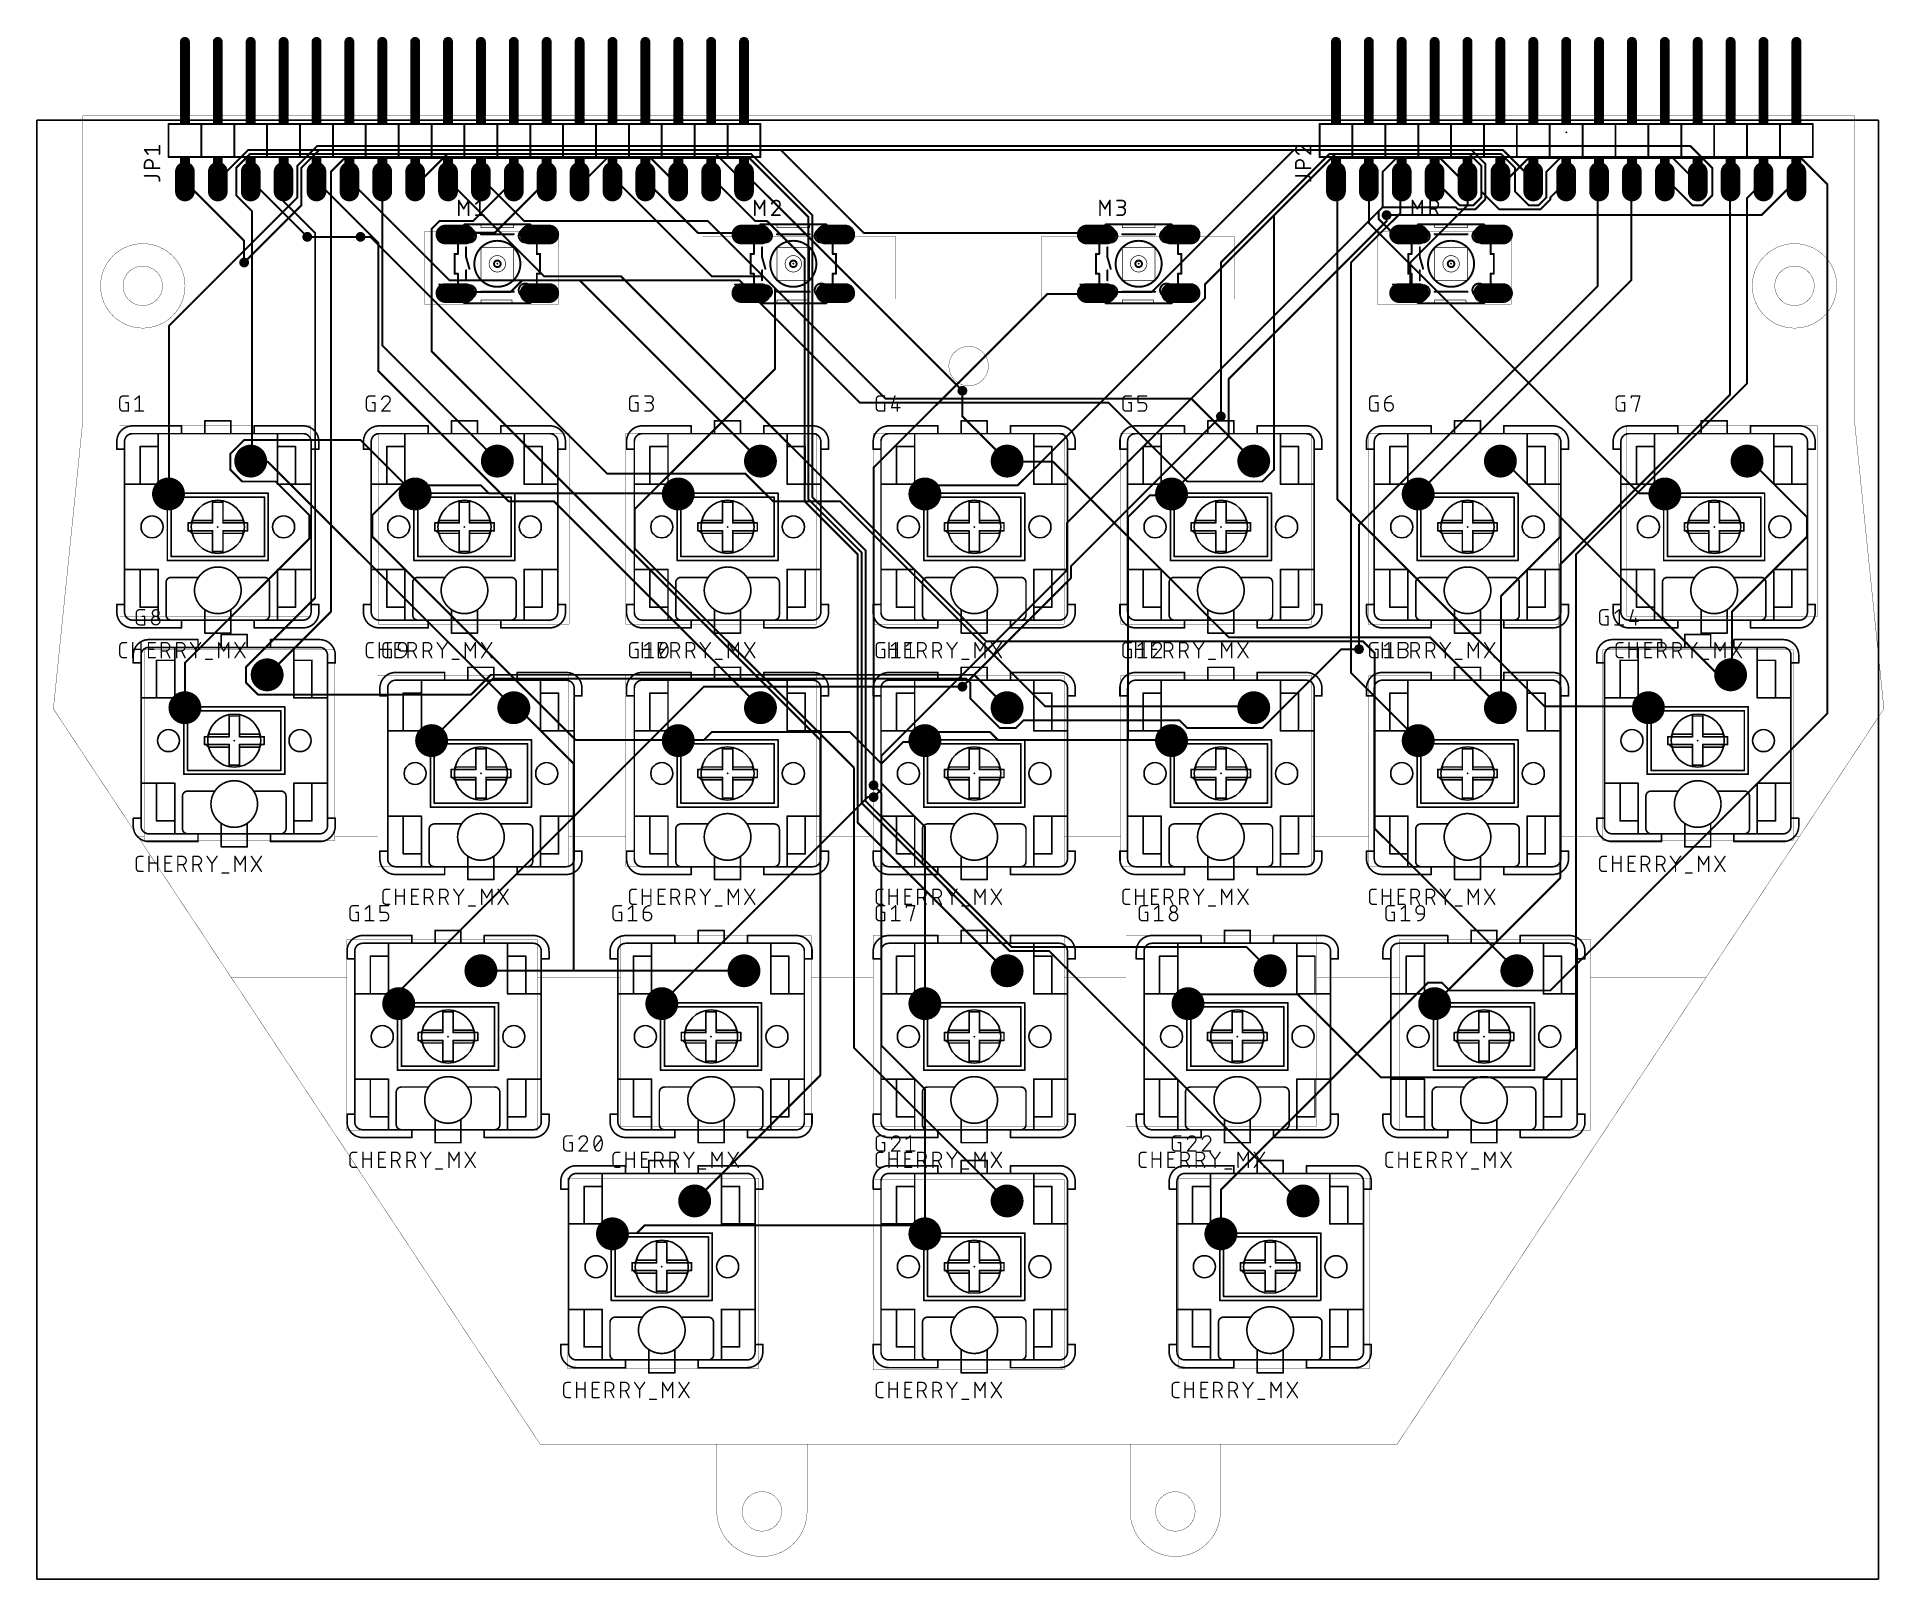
# Model space of a CAD drawing. Extents: x 8 to 150, y -13 to 106.
import ezdxf

# ---------------------------------------------------------------- set-up
doc = ezdxf.new("R2010")
doc.units = 0
for name, color, linetype in [('1', 22, 'CONTINUOUS'), ('16', 175, 'CONTINUOUS'), ('17', 82, 'CONTINUOUS'), ('18', 82, 'CONTINUOUS'), ('20', 30, 'CONTINUOUS'), ('21', 253, 'CONTINUOUS'), ('23', 7, 'CONTINUOUS'), ('25', 253, 'CONTINUOUS'), ('49', 253, 'CONTINUOUS'), ('51', 253, 'CONTINUOUS')]:
    doc.layers.add(name, color=color, linetype=linetype)

# ---------------------------------------------------------------- blocks, each defined once
blk = doc.blocks.new('ROUNDP')
at = {"const_width": 0.5}
blk.add_lwpolyline([(0, -0.25, 1), (0, 0.25, 1), (0, -0.25)], format="xyb", dxfattribs=at)
blk = doc.blocks.new('RECT')
blk.add_solid([(-0.5, -0.5), (0.5, -0.5), (-0.5, 0.5), (0.5, 0.5)])
blk = doc.blocks.new('LONGP100')
at = {"const_width": 1}
blk.add_lwpolyline([(-0.5, 0), (0.5, 0)], dxfattribs=at)
at = {"const_width": 0.5}
for points in [[(-0.5, 0.25, 1), (-0.5, -0.25)], [(0.5, -0.25, 1), (0.5, 0.25)]]:
    blk.add_lwpolyline(points, format="xyb", dxfattribs=at)
blk = doc.blocks.new('ROUNDV')
at = {"const_width": 0.5}
blk.add_lwpolyline([(0, -0.25, 1), (0, 0.25, 1), (0, -0.25)], format="xyb", dxfattribs=at)

msp = doc.modelspace()

# ---------------------------------------------------------------- linework, layer by layer
at = {"layer": '1', "const_width": 0.1524}
for points in [[(27.7368, 96.4692), (29.2608, 97.9932)], [(28.0416, 96.3168), (29.4132, 97.6884)], [(29.2608, 97.9932), (135.3312, 97.9932)], [(29.4132, 97.6884), (65.0748, 97.6884)], [(39.3192, 97.3836), (37.1856, 95.25)], [(62.7888, 97.3836), (39.3192, 97.3836)], [(51.6636, 97.0788), (49.8348, 95.25)], [(62.6364, 97.0788), (51.6636, 97.0788)], [(67.2084, 92.5068), (62.6364, 97.0788)], [(67.5132, 92.6592), (62.7888, 97.3836)], [(65.0748, 97.6884), (71.4756, 91.2876)], [(104.6988, 97.6884), (93.726, 86.7156)], [(97.8408, 87.3252), (107.8992, 97.3836)], [(120.8532, 97.6884), (104.6988, 97.6884)], [(107.8992, 97.3836), (120.7008, 97.3836)], [(111.5568, 96.012), (112.6236, 97.0788)], [(112.6236, 97.0788), (118.5672, 97.0788)], [(118.5672, 97.0788), (119.1768, 96.4692)], [(120.7008, 97.3836), (121.7676, 96.3168)], [(123.2916, 95.25), (120.8532, 97.6884)], [(124.206, 96.012), (125.2728, 97.0788)], [(125.2728, 97.0788), (133.9596, 97.0788)], [(133.9596, 97.0788), (135.7884, 95.25)], [(135.3312, 97.9932), (137.0076, 96.3168)], [(27.7368, 94.0308), (27.7368, 96.4692)], [(28.0416, 93.4212), (28.0416, 96.3168)], [(111.5568, 93.2688), (111.5568, 96.012)], [(119.1768, 96.4692), (119.1768, 94.488)], [(121.7676, 96.3168), (121.7676, 94.488)], [(124.206, 94.0308), (124.206, 96.012)], [(137.0076, 96.3168), (137.0076, 94.1832)], [(29.2608, 95.25), (29.21, 95.25)], [(33.9852, 90.5256), (29.2608, 95.25)], [(34.29, 82.6008), (34.29, 95.25)], [(37.1856, 95.25), (36.83, 95.25)], [(41.3004, 92.202), (44.3484, 95.25)], [(46.9392, 95.25), (42.9768, 91.2876)], [(44.3484, 95.25), (44.45, 95.25)], [(46.9392, 95.25), (46.99, 95.25)], [(49.8348, 95.25), (49.53, 95.25)], [(52.4256, 95.25), (52.07, 95.25)], [(59.7408, 87.9348), (52.4256, 95.25)], [(54.7116, 95.25), (54.61, 95.25)], [(54.7116, 95.25), (58.674, 91.2876)], [(60.0456, 95.25), (59.69, 95.25)], [(63.0936, 92.202), (60.0456, 95.25)], [(112.9284, 92.8116), (112.9284, 95.25)], [(112.9284, 95.25), (113.03, 95.25)], [(118.11, 95.25), (118.11, 93.4212)], [(119.1768, 94.488), (120.5484, 93.1164)], [(121.7676, 94.488), (122.8344, 93.4212)], [(123.2916, 95.25), (123.19, 95.25)], [(124.5108, 94.0308), (125.73, 95.25)], [(128.1684, 87.1728), (128.1684, 95.25)], [(128.1684, 95.25), (128.27, 95.25)], [(130.7592, 87.63), (130.7592, 95.25)], [(130.7592, 95.25), (130.81, 95.25)], [(133.6548, 95.25), (133.35, 95.25)], [(135.4836, 93.4212), (133.6548, 95.25)], [(135.7884, 95.25), (135.89, 95.25)], [(137.0076, 94.1832), (136.2456, 93.4212)], [(138.3792, 78.7908), (138.3792, 95.25)], [(138.3792, 95.25), (138.43, 95.25)], [(139.7, 93.98), (140.97, 95.25)], [(17.8308, 84.1248), (27.7368, 94.0308)], [(23.622, 89.0016), (28.0416, 93.4212)], [(67.5132, 70.866), (67.5132, 92.6592)], [(87.1728, 68.8848), (111.5568, 93.2688)], [(109.1184, 89.0016), (112.9284, 92.8116)], [(111.8616, 92.202), (111.8616, 92.6592)], [(118.11, 93.4212), (113.6904, 89.0016)], [(120.5484, 93.1164), (123.7488, 93.1164)], [(122.8344, 93.4212), (123.5964, 93.4212)], [(123.5964, 93.4212), (124.206, 94.0308)], [(123.7488, 93.1164), (124.5108, 93.8784)], [(124.5108, 93.8784), (124.5108, 94.0308)], [(136.2456, 93.4212), (135.4836, 93.4212)], [(139.7, 93.98), (139.7, 79.6544)], [(38.1, 91.5924), (38.7096, 92.202)], [(38.1, 82.1436), (38.1, 91.5924)], [(38.7096, 92.202), (41.3004, 92.202)], [(42.9768, 91.2876), (39.9288, 91.2876)], [(39.9288, 91.2876), (39.9288, 91.1606)], [(58.674, 91.2876), (62.7888, 91.2876)], [(62.7888, 91.2876), (62.7888, 91.1606)], [(64.008, 92.202), (63.0936, 92.202)], [(66.9036, 89.3064), (64.008, 92.202)], [(67.2084, 70.7136), (67.2084, 92.5068)], [(71.4756, 91.2876), (89.4588, 91.2876)], [(89.4588, 91.2876), (89.4588, 91.1606)], [(99.6696, 80.01), (111.8616, 92.202)], [(32.6136, 90.9828), (28.4988, 90.9828)], [(33.9852, 80.6196), (33.9852, 90.5256)], [(66.9036, 70.5612), (66.9036, 89.3064)], [(109.1184, 57.3024), (109.1184, 89.0016)], [(113.6904, 89.0016), (113.6904, 86.7156)], [(45.1104, 87.63), (44.196, 86.7156)], [(61.8744, 87.63), (45.1104, 87.63)], [(63.7032, 87.9348), (59.7408, 87.9348)], [(62.7888, 86.7156), (61.8744, 87.63)], [(64.6176, 87.0204), (63.7032, 87.9348)], [(64.6176, 80.772), (64.6176, 87.0204)], [(97.8408, 86.2584), (97.8408, 87.3252)], [(109.728, 68.7324), (128.1684, 87.1728)], [(114.3, 71.1708), (130.7592, 87.63)], [(44.196, 86.7156), (39.9288, 86.7156)], [(39.9288, 86.7156), (39.9288, 86.6394)], [(62.7888, 86.7156), (62.7888, 86.6394)], [(85.6488, 86.5632), (72.2376, 73.152)], [(83.3628, 71.7804), (97.8408, 86.2584)], [(89.4588, 86.5632), (85.6488, 86.5632)], [(93.726, 86.7156), (89.4588, 86.7156)], [(89.4588, 86.7156), (89.4588, 86.6394)], [(89.4588, 86.5632), (89.4588, 86.6394)], [(113.6904, 86.7156), (113.5888, 86.6394)], [(17.8308, 71.1708), (17.8308, 84.1248)], [(43.1292, 73.7616), (34.29, 82.6008)], [(68.1228, 52.1208), (38.1, 82.1436)], [(44.0436, 70.5612), (33.9852, 80.6196)], [(53.7972, 69.9516), (64.6176, 80.772)], [(99.6696, 75.5904), (99.6696, 80.01)], [(79.0956, 77.1144), (79.0956, 79.0956)], [(125.2728, 65.6844), (138.3792, 78.7908)], [(126.492, 66.4464), (139.7, 79.6544)], [(82.55, 73.66), (79.0956, 77.1144)], [(87.4776, 65.532), (99.06, 77.1144)], [(95.25, 71.1708), (99.6696, 75.5904)], [(23.622, 75.2856), (22.5552, 74.2188)], [(22.5552, 74.2188), (22.5552, 72.9996)], [(32.6136, 75.2856), (23.622, 75.2856)], [(35.9664, 71.9328), (32.6136, 75.2856)], [(22.5552, 72.9996), (23.4696, 72.0852)], [(24.2316, 73.6092), (24.13, 73.66)], [(25.4508, 73.6092), (24.2316, 73.6092)], [(44.45, 54.61), (25.4508, 73.6092)], [(43.1292, 73.7616), (43.18, 73.66)], [(72.2376, 73.152), (72.2376, 48.6156)], [(120.7008, 73.6092), (120.65, 73.66)], [(120.7008, 73.6092), (121.0056, 73.6092)], [(121.0056, 73.6092), (125.2728, 69.342)], [(139.7508, 73.6092), (139.7, 73.66)], [(139.7508, 73.6092), (140.0556, 73.6092)], [(140.0556, 73.6092), (144.3228, 69.342)], [(23.4696, 72.0852), (26.0604, 72.0852)], [(26.0604, 72.0852), (28.6512, 69.4944)], [(33.528, 69.4944), (35.9664, 71.9328)], [(36.7284, 71.1708), (35.9664, 71.9328)], [(35.9664, 71.9328), (36.83, 71.12)], [(76.2, 71.1708), (76.8096, 71.7804)], [(76.8096, 71.7804), (83.3628, 71.7804)], [(17.8308, 71.1708), (17.78, 71.12)], [(36.7284, 71.1708), (36.83, 71.12)], [(47.5488, 70.5612), (44.0436, 70.5612)], [(63.5, 54.61), (47.5488, 70.5612)], [(53.7972, 66.9036), (53.7972, 69.9516)], [(71.0184, 66.4464), (66.9036, 70.5612)], [(71.3232, 66.5988), (67.2084, 70.7136)], [(71.628, 66.7512), (67.5132, 70.866)], [(76.2, 71.1708), (76.2, 71.12)], [(91.8972, 69.342), (93.5736, 71.0184)], [(93.5736, 71.0184), (95.25, 71.0184)], [(95.25, 71.1708), (95.25, 71.12)], [(95.25, 71.0184), (95.25, 71.12)], [(114.3, 71.1708), (114.3, 71.12)], [(28.6512, 69.4944), (28.6512, 67.6656)], [(33.528, 67.818), (33.528, 69.4944)], [(87.1728, 65.2272), (87.1728, 68.8848)], [(91.8972, 52.1208), (91.8972, 69.342)], [(109.728, 59.1312), (109.728, 68.7324)], [(125.2728, 69.342), (125.2728, 67.818)], [(144.3228, 69.342), (144.3228, 67.818)], [(28.6512, 67.6656), (19.05, 58.0644)], [(49.2252, 52.1208), (33.528, 67.818)], [(125.2728, 67.818), (120.7008, 63.246)], [(144.3228, 67.818), (138.5316, 62.0268)], [(70.7136, 49.9872), (53.7972, 66.9036)], [(71.0184, 45.72), (71.0184, 66.4464)], [(71.3232, 47.244), (71.3232, 66.5988)], [(71.628, 47.3964), (71.628, 66.7512)], [(125.2728, 41.4528), (125.2728, 65.6844)], [(126.492, 28.3464), (126.492, 66.4464)], [(72.8472, 50.9016), (87.1728, 65.2272)], [(79.0956, 56.2356), (87.4776, 64.6176)], [(87.4776, 64.6176), (87.4776, 65.532)], [(120.7008, 63.246), (120.7008, 54.7116)], [(138.5316, 62.0268), (138.5316, 57.15)], [(19.05, 58.0644), (19.05, 54.61)], [(114.3, 52.1208), (109.1184, 57.3024)], [(138.5316, 57.15), (138.43, 57.15)], [(44.5008, 54.5592), (44.45, 54.61)], [(44.8056, 54.5592), (44.5008, 54.5592)], [(49.0728, 50.292), (44.8056, 54.5592)], [(120.7008, 54.7116), (120.65, 54.61)], [(76.2, 52.1208), (76.8096, 52.7304)], [(76.8096, 52.7304), (81.2292, 52.7304)], [(81.2292, 52.7304), (81.8388, 52.1208)], [(57.15, 52.1208), (49.2252, 52.1208)], [(57.15, 52.1208), (57.15, 52.07)], [(68.1228, 26.2128), (68.1228, 52.1208)], [(76.2, 52.1208), (76.2, 52.07)], [(81.8388, 52.1208), (91.8972, 52.1208)], [(91.8972, 52.1208), (95.25, 52.1208)], [(95.25, 52.1208), (95.25, 52.07)], [(114.3, 52.1208), (114.3, 52.07)], [(49.0728, 34.29), (49.0728, 50.292)], [(70.7136, 28.3464), (70.7136, 49.9872)], [(72.8472, 48.3108), (72.8472, 50.9016)], [(82.7532, 35.814), (71.3232, 47.244)], [(82.9056, 36.1188), (71.628, 47.3964)], [(72.2376, 47.7012), (72.8472, 48.3108)], [(82.4484, 34.29), (71.0184, 45.72)], [(115.57, 31.75), (125.2728, 41.4528)], [(85.8012, 35.814), (82.7532, 35.814)], [(101.0412, 36.1188), (82.9056, 36.1188)], [(105.0036, 16.6116), (85.8012, 35.814)], [(102.87, 34.29), (101.0412, 36.1188)], [(49.0728, 34.29), (41.91, 34.29)], [(62.23, 34.29), (49.0728, 34.29)], [(82.4484, 34.29), (82.55, 34.29)], [(96.52, 31.75), (97.2312, 32.4612)], [(97.2312, 32.4612), (105.0036, 32.4612)], [(105.0036, 32.4612), (111.4044, 26.0604)], [(82.55, 16.51), (70.7136, 28.3464)], [(124.206, 26.0604), (126.492, 28.3464)], [(58.42, 16.51), (68.1228, 26.2128)], [(111.4044, 26.0604), (124.206, 26.0604)], [(105.3084, 16.6116), (105.0036, 16.6116)], [(105.3084, 16.6116), (105.41, 16.51)], [(54.5592, 14.6304), (53.9496, 14.0208)], [(75.5904, 14.6304), (54.5592, 14.6304)], [(76.2, 14.0208), (75.5904, 14.6304)], [(52.1208, 14.0208), (52.07, 13.97)], [(53.9496, 14.0208), (52.1208, 14.0208)], [(76.2, 14.0208), (76.2, 13.97)]]:
    msp.add_lwpolyline(points, dxfattribs=at)
at = {"layer": '1', "const_width": 0.0762}
for points in [[(29.2608, 98.0313, 1), (29.2608, 97.9551)], [(29.2877, 97.9663, 1), (29.2339, 98.0201)], [(29.4132, 97.7265, 1), (29.4132, 97.6503)], [(29.4401, 97.6615, 1), (29.3863, 97.7153)], [(39.3192, 97.4217, 1), (39.3192, 97.3455)], [(39.3461, 97.3567, 1), (39.2923, 97.4105)], [(51.6636, 97.1169, 1), (51.6636, 97.0407)], [(51.6905, 97.0519, 1), (51.6367, 97.1057)], [(62.6633, 97.1057, 1), (62.6095, 97.0519)], [(62.6364, 97.0407, 1), (62.6364, 97.1169)], [(62.8157, 97.4105, 1), (62.7619, 97.3567)], [(62.7888, 97.3455, 1), (62.7888, 97.4217)], [(65.1017, 97.7153, 1), (65.0479, 97.6615)], [(65.0748, 97.6503, 1), (65.0748, 97.7265)], [(104.6988, 97.7265, 1), (104.6988, 97.6503)], [(104.7257, 97.6615, 1), (104.6719, 97.7153)], [(107.8992, 97.4217, 1), (107.8992, 97.3455)], [(107.9261, 97.3567, 1), (107.8723, 97.4105)], [(112.6236, 97.1169, 1), (112.6236, 97.0407)], [(112.6505, 97.0519, 1), (112.5967, 97.1057)], [(118.5941, 97.1057, 1), (118.5403, 97.0519)], [(118.5672, 97.0407, 1), (118.5672, 97.1169)], [(120.7277, 97.4105, 1), (120.6739, 97.3567)], [(120.7008, 97.3455, 1), (120.7008, 97.4217)], [(120.8801, 97.7153, 1), (120.8263, 97.6615)], [(120.8532, 97.6503, 1), (120.8532, 97.7265)], [(125.2728, 97.1169, 1), (125.2728, 97.0407)], [(125.2997, 97.0519, 1), (125.2459, 97.1057)], [(133.9865, 97.1057, 1), (133.9327, 97.0519)], [(133.9596, 97.0407, 1), (133.9596, 97.1169)], [(135.3581, 98.0201, 1), (135.3043, 97.9663)], [(135.3312, 97.9551, 1), (135.3312, 98.0313)], [(27.7749, 96.4692, 1), (27.6987, 96.4692)], [(27.7099, 96.4961, 1), (27.7637, 96.4423)], [(28.0797, 96.3168, 1), (28.0035, 96.3168)], [(28.0147, 96.3437, 1), (28.0685, 96.2899)], [(111.5949, 96.012, 1), (111.5187, 96.012)], [(111.5299, 96.0389, 1), (111.5837, 95.9851)], [(119.2149, 96.4692, 1), (119.1387, 96.4692)], [(119.1499, 96.4423, 1), (119.2037, 96.4961)], [(121.8057, 96.3168, 1), (121.7295, 96.3168)], [(121.7407, 96.2899, 1), (121.7945, 96.3437)], [(124.2441, 96.012, 1), (124.1679, 96.012)], [(124.1791, 96.0389, 1), (124.2329, 95.9851)], [(137.0457, 96.3168, 1), (136.9695, 96.3168)], [(136.9807, 96.2899, 1), (137.0345, 96.3437)], [(29.21, 95.2881, 1), (29.21, 95.2119)], [(29.2877, 95.2769, 1), (29.2339, 95.2231)], [(29.2608, 95.2119, 1), (29.2608, 95.2881)], [(34.3281, 95.25, 1), (34.2519, 95.25)], [(36.83, 95.2881, 1), (36.83, 95.2119)], [(37.1587, 95.2769, 1), (37.2125, 95.2231)], [(37.1856, 95.2119, 1), (37.1856, 95.2881)], [(44.3484, 95.2881, 1), (44.3484, 95.2119)], [(44.3753, 95.2231, 1), (44.3215, 95.2769)], [(44.45, 95.2119, 1), (44.45, 95.2881)], [(46.9392, 95.2881, 1), (46.9392, 95.2119)], [(46.9661, 95.2231, 1), (46.9123, 95.2769)], [(46.99, 95.2119, 1), (46.99, 95.2881)], [(49.53, 95.2881, 1), (49.53, 95.2119)], [(49.8079, 95.2769, 1), (49.8617, 95.2231)], [(49.8348, 95.2119, 1), (49.8348, 95.2881)], [(52.07, 95.2881, 1), (52.07, 95.2119)], [(52.4525, 95.2769, 1), (52.3987, 95.2231)], [(52.4256, 95.2119, 1), (52.4256, 95.2881)], [(54.61, 95.2881, 1), (54.61, 95.2119)], [(54.7385, 95.2769, 1), (54.6847, 95.2231)], [(54.7116, 95.2119, 1), (54.7116, 95.2881)], [(59.69, 95.2881, 1), (59.69, 95.2119)], [(60.0725, 95.2769, 1), (60.0187, 95.2231)], [(60.0456, 95.2119, 1), (60.0456, 95.2881)], [(112.9665, 95.25, 1), (112.8903, 95.25)], [(112.9284, 95.2881, 1), (112.9284, 95.2119)], [(113.03, 95.2119, 1), (113.03, 95.2881)], [(118.1481, 95.25, 1), (118.0719, 95.25)], [(119.1387, 94.488, 1), (119.2149, 94.488)], [(119.2037, 94.5149, 1), (119.1499, 94.4611)], [(121.7295, 94.488, 1), (121.8057, 94.488)], [(121.7945, 94.5149, 1), (121.7407, 94.4611)], [(123.19, 95.2881, 1), (123.19, 95.2119)], [(123.2647, 95.2231, 1), (123.3185, 95.2769)], [(123.2916, 95.2119, 1), (123.2916, 95.2881)], [(125.7569, 95.2231, 1), (125.7031, 95.2769)], [(128.2065, 95.25, 1), (128.1303, 95.25)], [(128.1684, 95.2881, 1), (128.1684, 95.2119)], [(128.27, 95.2119, 1), (128.27, 95.2881)], [(130.7973, 95.25, 1), (130.7211, 95.25)], [(130.7592, 95.2881, 1), (130.7592, 95.2119)], [(130.81, 95.2119, 1), (130.81, 95.2881)], [(133.35, 95.2881, 1), (133.35, 95.2119)], [(133.6817, 95.2769, 1), (133.6279, 95.2231)], [(133.6548, 95.2119, 1), (133.6548, 95.2881)], [(135.7884, 95.2881, 1), (135.7884, 95.2119)], [(135.7615, 95.2231, 1), (135.8153, 95.2769)], [(135.89, 95.2119, 1), (135.89, 95.2881)], [(136.9695, 94.1832, 1), (137.0457, 94.1832)], [(137.0345, 94.1563, 1), (136.9807, 94.2101)], [(138.4173, 95.25, 1), (138.3411, 95.25)], [(138.3792, 95.2881, 1), (138.3792, 95.2119)], [(138.43, 95.2119, 1), (138.43, 95.2881)], [(140.9969, 95.2231, 1), (140.9431, 95.2769)], [(27.6987, 94.0308, 1), (27.7749, 94.0308)], [(27.7637, 94.0039, 1), (27.7099, 94.0577)], [(28.0035, 93.4212, 1), (28.0797, 93.4212)], [(28.0685, 93.3943, 1), (28.0147, 93.4481)], [(67.5513, 92.6592, 1), (67.4751, 92.6592)], [(111.5187, 93.2688, 1), (111.5949, 93.2688)], [(111.5837, 93.2419, 1), (111.5299, 93.2957)], [(111.8997, 92.6592, 1), (111.8235, 92.6592)], [(112.8903, 92.8116, 1), (112.9665, 92.8116)], [(112.9553, 92.7847, 1), (112.9015, 92.8385)], [(118.0719, 93.4212, 1), (118.1481, 93.4212)], [(118.1369, 93.3943, 1), (118.0831, 93.4481)], [(120.5484, 93.1545, 1), (120.5484, 93.0783)], [(120.5215, 93.0895, 1), (120.5753, 93.1433)], [(122.8344, 93.4593, 1), (122.8344, 93.3831)], [(122.8075, 93.3943, 1), (122.8613, 93.4481)], [(123.5695, 93.4481, 1), (123.6233, 93.3943)], [(123.5964, 93.3831, 1), (123.5964, 93.4593)], [(123.7219, 93.1433, 1), (123.7757, 93.0895)], [(123.7488, 93.0783, 1), (123.7488, 93.1545)], [(124.1679, 94.0308, 1), (124.2441, 94.0308)], [(124.2329, 94.0039, 1), (124.1791, 94.0577)], [(124.5489, 94.0308, 1), (124.4727, 94.0308)], [(124.4727, 93.8784, 1), (124.5489, 93.8784)], [(124.4839, 94.0577, 1), (124.5377, 94.0039)], [(124.5377, 93.8515, 1), (124.4839, 93.9053)], [(135.4836, 93.4593, 1), (135.4836, 93.3831)], [(135.4567, 93.3943, 1), (135.5105, 93.4481)], [(136.2187, 93.4481, 1), (136.2725, 93.3943)], [(136.2456, 93.3831, 1), (136.2456, 93.4593)], [(139.7381, 93.98, 1), (139.6619, 93.98)], [(139.6731, 94.0069, 1), (139.7269, 93.9531)], [(38.1381, 91.5924, 1), (38.0619, 91.5924)], [(38.0731, 91.6193, 1), (38.1269, 91.5655)], [(38.7096, 92.2401, 1), (38.7096, 92.1639)], [(38.7365, 92.1751, 1), (38.6827, 92.2289)], [(39.9288, 91.3257, 1), (39.9288, 91.2495)], [(39.9669, 91.2876, 1), (39.8907, 91.2876)], [(41.2735, 92.2289, 1), (41.3273, 92.1751)], [(41.3004, 92.1639, 1), (41.3004, 92.2401)], [(42.9499, 91.3145, 1), (43.0037, 91.2607)], [(42.9768, 91.2495, 1), (42.9768, 91.3257)], [(58.674, 91.3257, 1), (58.674, 91.2495)], [(58.6471, 91.2607, 1), (58.7009, 91.3145)], [(62.8269, 91.2876, 1), (62.7507, 91.2876)], [(62.7888, 91.2495, 1), (62.7888, 91.3257)], [(63.0936, 92.2401, 1), (63.0936, 92.1639)], [(63.0667, 92.1751, 1), (63.1205, 92.2289)], [(64.0349, 92.2289, 1), (63.9811, 92.1751)], [(64.008, 92.1639, 1), (64.008, 92.2401)], [(67.2465, 92.5068, 1), (67.1703, 92.5068)], [(67.1815, 92.4799, 1), (67.2353, 92.5337)], [(67.4863, 92.6323, 1), (67.5401, 92.6861)], [(71.4756, 91.3257, 1), (71.4756, 91.2495)], [(71.4487, 91.2607, 1), (71.5025, 91.3145)], [(89.4969, 91.2876, 1), (89.4207, 91.2876)], [(89.4588, 91.2495, 1), (89.4588, 91.3257)], [(111.8235, 92.202, 1), (111.8997, 92.202)], [(111.8885, 92.1751, 1), (111.8347, 92.2289)], [(28.4988, 91.0209, 1), (28.4988, 90.9447)], [(32.6136, 90.9447, 1), (32.6136, 91.0209)], [(34.0233, 90.5256, 1), (33.9471, 90.5256)], [(33.9583, 90.4987, 1), (34.0121, 90.5525)], [(39.8907, 91.1606, 1), (39.9669, 91.1606)], [(62.7507, 91.1606, 1), (62.8269, 91.1606)], [(89.4207, 91.1606, 1), (89.4969, 91.1606)], [(23.5951, 89.0285, 1), (23.6489, 88.9747)], [(66.9417, 89.3064, 1), (66.8655, 89.3064)], [(66.8767, 89.2795, 1), (66.9305, 89.3333)], [(109.1565, 89.0016, 1), (109.0803, 89.0016)], [(109.0915, 89.0285, 1), (109.1453, 88.9747)], [(113.7285, 89.0016, 1), (113.6523, 89.0016)], [(113.6635, 89.0285, 1), (113.7173, 88.9747)], [(45.1104, 87.6681, 1), (45.1104, 87.5919)], [(45.1373, 87.6031, 1), (45.0835, 87.6569)], [(59.7408, 87.9729, 1), (59.7408, 87.8967)], [(59.7139, 87.9079, 1), (59.7677, 87.9617)], [(61.9013, 87.6569, 1), (61.8475, 87.6031)], [(61.8744, 87.5919, 1), (61.8744, 87.6681)], [(63.7301, 87.9617, 1), (63.6763, 87.9079)], [(63.7032, 87.8967, 1), (63.7032, 87.9729)], [(64.6557, 87.0204, 1), (64.5795, 87.0204)], [(64.5907, 86.9935, 1), (64.6445, 87.0473)], [(97.8789, 87.3252, 1), (97.8027, 87.3252)], [(97.8139, 87.3521, 1), (97.8677, 87.2983)], [(128.1303, 87.1728, 1), (128.2065, 87.1728)], [(128.1953, 87.1459, 1), (128.1415, 87.1997)], [(130.7211, 87.63, 1), (130.7973, 87.63)], [(130.7861, 87.6031, 1), (130.7323, 87.6569)], [(39.9288, 86.7537, 1), (39.9288, 86.6775)], [(39.9669, 86.7156, 1), (39.8907, 86.7156)], [(39.8907, 86.6394, 1), (39.9669, 86.6394)], [(44.1691, 86.7425, 1), (44.2229, 86.6887)], [(44.196, 86.6775, 1), (44.196, 86.7537)], [(62.8269, 86.7156, 1), (62.7507, 86.7156)], [(62.7507, 86.6394, 1), (62.8269, 86.6394)], [(62.7619, 86.6887, 1), (62.8157, 86.7425)], [(85.6488, 86.6013, 1), (85.6488, 86.5251)], [(85.6757, 86.5363, 1), (85.6219, 86.5901)], [(89.4588, 86.7537, 1), (89.4588, 86.6775)], [(89.4969, 86.7156, 1), (89.4207, 86.7156)], [(89.4969, 86.6394, 1), (89.4207, 86.6394)], [(89.4207, 86.6394, 1), (89.4969, 86.6394)], [(89.4207, 86.5632, 1), (89.4969, 86.5632)], [(89.4588, 86.5251, 1), (89.4588, 86.6013)], [(93.6991, 86.7425, 1), (93.7529, 86.6887)], [(93.726, 86.6775, 1), (93.726, 86.7537)], [(97.8027, 86.2584, 1), (97.8789, 86.2584)], [(97.8677, 86.2315, 1), (97.8139, 86.2853)], [(113.5659, 86.6699, 1), (113.6117, 86.6089)], [(113.6523, 86.7156, 1), (113.7285, 86.7156)], [(113.7133, 86.6851, 1), (113.6675, 86.7461)], [(17.8689, 84.1248, 1), (17.7927, 84.1248)], [(17.8039, 84.1517, 1), (17.8577, 84.0979)], [(34.2519, 82.6008, 1), (34.3281, 82.6008)], [(34.3169, 82.6277, 1), (34.2631, 82.5739)], [(38.0619, 82.1436, 1), (38.1381, 82.1436)], [(38.1269, 82.1705, 1), (38.0731, 82.1167)], [(33.9471, 80.6196, 1), (34.0233, 80.6196)], [(34.0121, 80.6465, 1), (33.9583, 80.5927)], [(64.5795, 80.772, 1), (64.6557, 80.772)], [(64.6445, 80.7451, 1), (64.5907, 80.7989)], [(99.7077, 80.01, 1), (99.6315, 80.01)], [(99.6427, 80.0369, 1), (99.6965, 79.9831)], [(79.1337, 79.0956, 1), (79.0575, 79.0956)], [(138.3411, 78.7908, 1), (138.4173, 78.7908)], [(138.4061, 78.7639, 1), (138.3523, 78.8177)], [(139.6619, 79.6544, 1), (139.7381, 79.6544)], [(139.7269, 79.6275, 1), (139.6731, 79.6813)], [(79.0575, 77.1144, 1), (79.1337, 77.1144)], [(79.1225, 77.1413, 1), (79.0687, 77.0875)], [(99.0869, 77.0875, 1), (99.0331, 77.1413)], [(99.6315, 75.5904, 1), (99.7077, 75.5904)], [(99.6965, 75.5635, 1), (99.6427, 75.6173)], [(22.5933, 74.2188, 1), (22.5171, 74.2188)], [(22.5283, 74.2457, 1), (22.5821, 74.1919)], [(23.622, 75.3237, 1), (23.622, 75.2475)], [(23.6489, 75.2587, 1), (23.5951, 75.3125)], [(32.6405, 75.3125, 1), (32.5867, 75.2587)], [(32.6136, 75.2475, 1), (32.6136, 75.3237)], [(22.5171, 72.9996, 1), (22.5933, 72.9996)], [(22.5821, 73.0265, 1), (22.5283, 72.9727)], [(24.147, 73.6941, 1), (24.113, 73.6259)], [(24.2316, 73.6473, 1), (24.2316, 73.5711)], [(24.2146, 73.5751, 1), (24.2486, 73.6433)], [(25.4777, 73.6361, 1), (25.4239, 73.5823)], [(25.4508, 73.5711, 1), (25.4508, 73.6473)], [(43.1633, 73.7786, 1), (43.0951, 73.7446)], [(43.1023, 73.7347, 1), (43.1561, 73.7885)], [(43.1459, 73.643, 1), (43.2141, 73.677)], [(72.2757, 73.152, 1), (72.1995, 73.152)], [(72.2107, 73.1789, 1), (72.2645, 73.1251)], [(82.5231, 73.6331, 1), (82.5769, 73.6869)], [(120.6769, 73.6869, 1), (120.6231, 73.6331)], [(120.7008, 73.6473, 1), (120.7008, 73.5711)], [(120.6739, 73.5823, 1), (120.7277, 73.6361)], [(121.0325, 73.6361, 1), (120.9787, 73.5823)], [(121.0056, 73.5711, 1), (121.0056, 73.6473)], [(139.7269, 73.6869, 1), (139.6731, 73.6331)], [(139.7508, 73.6473, 1), (139.7508, 73.5711)], [(139.7239, 73.5823, 1), (139.7777, 73.6361)], [(140.0825, 73.6361, 1), (140.0287, 73.5823)], [(140.0556, 73.5711, 1), (140.0556, 73.6473)], [(23.4696, 72.1233, 1), (23.4696, 72.0471)], [(23.4427, 72.0583, 1), (23.4965, 72.1121)], [(26.0873, 72.1121, 1), (26.0335, 72.0583)], [(26.0604, 72.0471, 1), (26.0604, 72.1233)], [(35.9925, 71.9605, 1), (35.9403, 71.9051)], [(35.9933, 71.9597, 1), (35.9395, 71.9059)], [(35.9933, 71.9059, 1), (35.9395, 71.9597)], [(35.9395, 71.9059, 1), (35.9933, 71.9597)], [(76.8096, 71.8185, 1), (76.8096, 71.7423)], [(76.8365, 71.7535, 1), (76.7827, 71.8073)], [(83.3359, 71.8073, 1), (83.3897, 71.7535)], [(83.3628, 71.7423, 1), (83.3628, 71.8185)], [(17.7531, 71.1469, 1), (17.8069, 71.0931)], [(17.7927, 71.1708, 1), (17.8689, 71.1708)], [(17.8577, 71.1439, 1), (17.8039, 71.1977)], [(36.7454, 71.2049, 1), (36.7114, 71.1367)], [(36.7015, 71.1439, 1), (36.7553, 71.1977)], [(36.8039, 71.0923, 1), (36.8561, 71.1477)], [(36.813, 71.0859, 1), (36.847, 71.1541)], [(44.0436, 70.5993, 1), (44.0436, 70.5231)], [(44.0167, 70.5343, 1), (44.0705, 70.5881)], [(47.5757, 70.5881, 1), (47.5219, 70.5343)], [(47.5488, 70.5231, 1), (47.5488, 70.5993)], [(53.8353, 69.9516, 1), (53.7591, 69.9516)], [(53.7703, 69.9785, 1), (53.8241, 69.9247)], [(66.8655, 70.5612, 1), (66.9417, 70.5612)], [(66.9305, 70.5881, 1), (66.8767, 70.5343)], [(67.1703, 70.7136, 1), (67.2465, 70.7136)], [(67.2353, 70.7405, 1), (67.1815, 70.6867)], [(67.4751, 70.866, 1), (67.5513, 70.866)], [(67.5401, 70.8929, 1), (67.4863, 70.8391)], [(76.2381, 71.1708, 1), (76.1619, 71.1708)], [(76.1619, 71.12, 1), (76.2381, 71.12)], [(76.1731, 71.1977, 1), (76.2269, 71.1439)], [(93.5736, 71.0565, 1), (93.5736, 70.9803)], [(93.6005, 70.9915, 1), (93.5467, 71.0453)], [(95.2881, 71.1708, 1), (95.2119, 71.1708)], [(95.2881, 71.12, 1), (95.2119, 71.12)], [(95.2119, 71.12, 1), (95.2881, 71.12)], [(95.2119, 71.0184, 1), (95.2881, 71.0184)], [(95.2231, 71.1977, 1), (95.2769, 71.1439)], [(95.25, 70.9803, 1), (95.25, 71.0565)], [(114.3381, 71.1708, 1), (114.2619, 71.1708)], [(114.2619, 71.12, 1), (114.3381, 71.12)], [(114.2731, 71.1977, 1), (114.3269, 71.1439)], [(28.6893, 69.4944, 1), (28.6131, 69.4944)], [(28.6243, 69.4675, 1), (28.6781, 69.5213)], [(33.5661, 69.4944, 1), (33.4899, 69.4944)], [(33.5011, 69.5213, 1), (33.5549, 69.4675)], [(87.2109, 68.8848, 1), (87.1347, 68.8848)], [(87.1459, 68.9117, 1), (87.1997, 68.8579)], [(91.9353, 69.342, 1), (91.8591, 69.342)], [(91.8703, 69.3689, 1), (91.9241, 69.3151)], [(109.7661, 68.7324, 1), (109.6899, 68.7324)], [(109.7011, 68.7593, 1), (109.7549, 68.7055)], [(125.3109, 69.342, 1), (125.2347, 69.342)], [(125.2459, 69.3151, 1), (125.2997, 69.3689)], [(144.3609, 69.342, 1), (144.2847, 69.342)], [(144.2959, 69.3151, 1), (144.3497, 69.3689)], [(28.6131, 67.6656, 1), (28.6893, 67.6656)], [(28.6781, 67.6387, 1), (28.6243, 67.6925)], [(33.4899, 67.818, 1), (33.5661, 67.818)], [(33.5549, 67.8449, 1), (33.5011, 67.7911)], [(125.2347, 67.818, 1), (125.3109, 67.818)], [(125.2997, 67.7911, 1), (125.2459, 67.8449)], [(144.2847, 67.818, 1), (144.3609, 67.818)], [(144.3497, 67.7911, 1), (144.2959, 67.8449)], [(53.7591, 66.9036, 1), (53.8353, 66.9036)], [(53.8241, 66.9305, 1), (53.7703, 66.8767)], [(71.0565, 66.4464, 1), (70.9803, 66.4464)], [(70.9915, 66.4195, 1), (71.0453, 66.4733)], [(71.3613, 66.5988, 1), (71.2851, 66.5988)], [(71.2963, 66.5719, 1), (71.3501, 66.6257)], [(71.6661, 66.7512, 1), (71.5899, 66.7512)], [(71.6011, 66.7243, 1), (71.6549, 66.7781)], [(125.3109, 65.6844, 1), (125.2347, 65.6844)], [(125.2459, 65.7113, 1), (125.2997, 65.6575)], [(126.5301, 66.4464, 1), (126.4539, 66.4464)], [(126.4651, 66.4733, 1), (126.5189, 66.4195)], [(87.1347, 65.2272, 1), (87.2109, 65.2272)], [(87.1997, 65.2003, 1), (87.1459, 65.2541)], [(87.5157, 65.532, 1), (87.4395, 65.532)], [(87.4395, 64.6176, 1), (87.5157, 64.6176)], [(87.4507, 65.5589, 1), (87.5045, 65.5051)], [(87.5045, 64.5907, 1), (87.4507, 64.6445)], [(120.7389, 63.246, 1), (120.6627, 63.246)], [(120.6739, 63.2729, 1), (120.7277, 63.2191)], [(138.5697, 62.0268, 1), (138.4935, 62.0268)], [(138.5047, 62.0537, 1), (138.5585, 61.9999)], [(109.6899, 59.1312, 1), (109.7661, 59.1312)], [(19.0881, 58.0644, 1), (19.0119, 58.0644)], [(19.0231, 58.0913, 1), (19.0769, 58.0375)], [(109.0803, 57.3024, 1), (109.1565, 57.3024)], [(109.1453, 57.3293, 1), (109.0915, 57.2755)], [(138.43, 57.1881, 1), (138.43, 57.1119)], [(138.4935, 57.15, 1), (138.5697, 57.15)], [(138.5316, 57.1119, 1), (138.5316, 57.1881)], [(79.0687, 56.2625, 1), (79.1225, 56.2087)], [(19.0119, 54.61, 1), (19.0881, 54.61)], [(44.4769, 54.6369, 1), (44.4231, 54.5831)], [(44.4231, 54.5831, 1), (44.4769, 54.6369)], [(44.5008, 54.5973, 1), (44.5008, 54.5211)], [(44.4739, 54.5323, 1), (44.5277, 54.5861)], [(44.8325, 54.5861, 1), (44.7787, 54.5323)], [(44.8056, 54.5211, 1), (44.8056, 54.5973)], [(63.4731, 54.5831, 1), (63.5269, 54.6369)], [(120.6159, 54.627, 1), (120.6841, 54.593)], [(120.6627, 54.7116, 1), (120.7389, 54.7116)], [(120.7349, 54.6946, 1), (120.6667, 54.7286)], [(76.8096, 52.7685, 1), (76.8096, 52.6923)], [(76.8365, 52.7035, 1), (76.7827, 52.7573)], [(81.2561, 52.7573, 1), (81.2023, 52.7035)], [(81.2292, 52.6923, 1), (81.2292, 52.7685)], [(49.2252, 52.1589, 1), (49.2252, 52.0827)], [(49.1983, 52.0939, 1), (49.2521, 52.1477)], [(57.1881, 52.1208, 1), (57.1119, 52.1208)], [(57.1119, 52.07, 1), (57.1881, 52.07)], [(57.15, 52.0827, 1), (57.15, 52.1589)], [(68.1609, 52.1208, 1), (68.0847, 52.1208)], [(68.0959, 52.0939, 1), (68.1497, 52.1477)], [(76.2381, 52.1208, 1), (76.1619, 52.1208)], [(76.1619, 52.07, 1), (76.2381, 52.07)], [(76.1731, 52.1477, 1), (76.2269, 52.0939)], [(81.8388, 52.1589, 1), (81.8388, 52.0827)], [(81.8119, 52.0939, 1), (81.8657, 52.1477)], [(91.8972, 52.1589, 1), (91.8972, 52.0827)], [(91.8591, 52.1208, 1), (91.9353, 52.1208)], [(91.8972, 52.0827, 1), (91.8972, 52.1589)], [(95.2881, 52.1208, 1), (95.2119, 52.1208)], [(95.2119, 52.07, 1), (95.2881, 52.07)], [(95.25, 52.0827, 1), (95.25, 52.1589)], [(114.3381, 52.1208, 1), (114.2619, 52.1208)], [(114.2619, 52.07, 1), (114.3381, 52.07)], [(114.2731, 52.0939, 1), (114.3269, 52.1477)], [(49.1109, 50.292, 1), (49.0347, 50.292)], [(49.0459, 50.2651, 1), (49.0997, 50.3189)], [(70.7517, 49.9872, 1), (70.6755, 49.9872)], [(70.6867, 49.9603, 1), (70.7405, 50.0141)], [(72.8853, 50.9016, 1), (72.8091, 50.9016)], [(72.8203, 50.9285, 1), (72.8741, 50.8747)], [(72.1995, 48.6156, 1), (72.2757, 48.6156)], [(71.2851, 47.244, 1), (71.3613, 47.244)], [(71.3501, 47.2709, 1), (71.2963, 47.2171)], [(71.5899, 47.3964, 1), (71.6661, 47.3964)], [(71.6549, 47.4233, 1), (71.6011, 47.3695)], [(72.2107, 47.7281, 1), (72.2645, 47.6743)], [(72.8091, 48.3108, 1), (72.8853, 48.3108)], [(72.8741, 48.2839, 1), (72.8203, 48.3377)], [(70.9803, 45.72, 1), (71.0565, 45.72)], [(71.0453, 45.7469, 1), (70.9915, 45.6931)], [(125.2347, 41.4528, 1), (125.3109, 41.4528)], [(125.2997, 41.4259, 1), (125.2459, 41.4797)], [(82.7532, 35.8521, 1), (82.7532, 35.7759)], [(82.7263, 35.7871, 1), (82.7801, 35.8409)], [(82.9056, 36.1569, 1), (82.9056, 36.0807)], [(82.8787, 36.0919, 1), (82.9325, 36.1457)], [(85.8281, 35.8409, 1), (85.7743, 35.7871)], [(85.8012, 35.7759, 1), (85.8012, 35.8521)], [(101.0681, 36.1457, 1), (101.0143, 36.0919)], [(101.0412, 36.0807, 1), (101.0412, 36.1569)], [(41.91, 34.3281, 1), (41.91, 34.2519)], [(49.0728, 34.3281, 1), (49.0728, 34.2519)], [(49.0347, 34.29, 1), (49.1109, 34.29)], [(49.0728, 34.2519, 1), (49.0728, 34.3281)], [(62.23, 34.2519, 1), (62.23, 34.3281)], [(82.4484, 34.3281, 1), (82.4484, 34.2519)], [(82.4215, 34.2631, 1), (82.4753, 34.3169)], [(82.55, 34.2519, 1), (82.55, 34.3281)], [(102.8431, 34.2631, 1), (102.8969, 34.3169)], [(96.4931, 31.7769, 1), (96.5469, 31.7231)], [(97.2312, 32.4993, 1), (97.2312, 32.4231)], [(97.2581, 32.4343, 1), (97.2043, 32.4881)], [(105.0305, 32.4881, 1), (104.9767, 32.4343)], [(105.0036, 32.4231, 1), (105.0036, 32.4993)], [(115.5431, 31.7769, 1), (115.5969, 31.7231)], [(70.6755, 28.3464, 1), (70.7517, 28.3464)], [(70.7405, 28.3733, 1), (70.6867, 28.3195)], [(126.4539, 28.3464, 1), (126.5301, 28.3464)], [(126.5189, 28.3195, 1), (126.4651, 28.3733)], [(68.0847, 26.2128, 1), (68.1609, 26.2128)], [(68.1497, 26.1859, 1), (68.0959, 26.2397)], [(111.4044, 26.0985, 1), (111.4044, 26.0223)], [(111.3775, 26.0335, 1), (111.4313, 26.0873)], [(124.1791, 26.0873, 1), (124.2329, 26.0335)], [(124.206, 26.0223, 1), (124.206, 26.0985)], [(58.3931, 16.5369, 1), (58.4469, 16.4831)], [(82.5231, 16.4831, 1), (82.5769, 16.5369)], [(105.0036, 16.6497, 1), (105.0036, 16.5735)], [(104.9767, 16.5847, 1), (105.0305, 16.6385)], [(105.3353, 16.6385, 1), (105.2815, 16.5847)], [(105.3084, 16.5735, 1), (105.3084, 16.6497)], [(105.3831, 16.4831, 1), (105.4369, 16.5369)], [(54.5592, 14.6685, 1), (54.5592, 14.5923)], [(54.5861, 14.6035, 1), (54.5323, 14.6573)], [(75.6173, 14.6573, 1), (75.5635, 14.6035)], [(75.5904, 14.5923, 1), (75.5904, 14.6685)], [(52.0431, 13.9969, 1), (52.0969, 13.9431)], [(52.1208, 14.0589, 1), (52.1208, 13.9827)], [(52.1477, 13.9939, 1), (52.0939, 14.0477)], [(53.9227, 14.0477, 1), (53.9765, 13.9939)], [(53.9496, 13.9827, 1), (53.9496, 14.0589)], [(76.2381, 14.0208, 1), (76.1619, 14.0208)], [(76.1619, 13.97, 1), (76.2381, 13.97)], [(76.1731, 13.9939, 1), (76.2269, 14.0477)]]:
    msp.add_lwpolyline(points, format="xyb", dxfattribs=at)
at = {"layer": '16', "const_width": 0.1524}
for points in [[(21.4884, 95.25), (23.9268, 97.6884)], [(24.0792, 97.3836), (23.0124, 96.3168)], [(23.9268, 97.6884), (118.4148, 97.6884)], [(60.0456, 97.3836), (24.0792, 97.3836)], [(30.3276, 96.012), (31.3944, 97.0788)], [(31.3944, 97.0788), (55.0164, 97.0788)], [(55.0164, 97.0788), (56.8452, 95.25)], [(62.1792, 95.25), (60.0456, 97.3836)], [(99.06, 89.0016), (107.442, 97.3836)], [(103.1748, 92.6592), (107.5944, 97.0788)], [(107.442, 97.3836), (118.2624, 97.3836)], [(107.5944, 97.0788), (115.9764, 97.0788)], [(115.9764, 97.0788), (117.8052, 95.25)], [(118.2624, 97.3836), (119.1768, 96.4692)], [(118.4148, 97.6884), (119.4816, 96.6216)], [(122.8344, 97.0788), (121.0056, 95.25)], [(143.8656, 97.0788), (122.8344, 97.0788)], [(145.8976, 95.0468), (143.8656, 97.0788)], [(23.0124, 96.3168), (23.0124, 94.1832)], [(30.3276, 62.0268), (30.3276, 96.012)], [(119.1768, 96.4692), (119.1768, 94.0308)], [(119.4816, 96.6216), (119.4816, 93.8784)], [(19.05, 95.25), (23.622, 90.678)], [(21.4884, 95.25), (21.59, 95.25)], [(23.0124, 94.1832), (24.2316, 92.964)], [(24.2316, 95.25), (24.13, 95.25)], [(28.4988, 90.9828), (24.2316, 95.25)], [(26.67, 93.726), (26.67, 95.25)], [(31.8516, 95.25), (31.75, 95.25)], [(39.4716, 87.63), (31.8516, 95.25)], [(39.4716, 95.25), (39.37, 95.25)], [(46.7868, 87.9348), (39.4716, 95.25)], [(42.2148, 95.25), (41.91, 95.25)], [(45.2628, 92.202), (42.2148, 95.25)], [(56.8452, 95.25), (57.15, 95.25)], [(62.1792, 95.25), (62.23, 95.25)], [(62.9412, 95.25), (62.23, 95.25)], [(79.0956, 79.0956), (62.9412, 95.25)], [(108.0516, 95.25), (107.95, 95.25)], [(108.0516, 70.7136), (108.0516, 95.25)], [(110.49, 92.0496), (110.49, 95.25)], [(115.6716, 95.25), (115.57, 95.25)], [(117.5004, 93.4212), (115.6716, 95.25)], [(117.8052, 95.25), (118.11, 95.25)], [(121.0056, 95.25), (120.65, 95.25)], [(140.8176, 92.6592), (143.4084, 95.25)], [(143.4084, 95.25), (143.51, 95.25)], [(145.8976, 54.1528), (145.8976, 95.0468)], [(24.2316, 92.964), (24.2316, 73.7616)], [(29.1084, 91.2876), (26.67, 93.726)], [(103.1748, 72.9996), (103.1748, 92.6592)], [(111.5568, 93.2688), (111.252, 92.964)], [(111.252, 92.964), (111.252, 92.3544)], [(117.1956, 93.2688), (111.5568, 93.2688)], [(111.8616, 92.6592), (140.8176, 92.6592)], [(117.348, 93.1164), (117.1956, 93.2688)], [(118.7196, 93.1164), (117.348, 93.1164)], [(118.5672, 93.4212), (117.5004, 93.4212)], [(119.1768, 94.0308), (118.5672, 93.4212)], [(119.4816, 93.8784), (118.7196, 93.1164)], [(29.1084, 63.0936), (29.1084, 91.2876)], [(59.436, 92.202), (45.2628, 92.202)], [(73.152, 78.486), (59.436, 92.202)], [(131.3688, 71.1708), (110.49, 92.0496)], [(111.252, 92.3544), (112.3188, 91.2876)], [(112.3188, 91.2876), (113.538, 91.2876)], [(113.538, 91.2876), (113.5888, 91.1606)], [(23.622, 90.678), (23.622, 89.0016)], [(33.3756, 90.9828), (32.6136, 90.9828)], [(51.6636, 72.6948), (33.3756, 90.9828)], [(99.06, 77.1144), (99.06, 89.0016)], [(49.53, 87.63), (39.4716, 87.63)], [(52.7304, 87.9348), (46.7868, 87.9348)], [(63.5, 73.66), (49.53, 87.63)], [(80.9244, 59.7408), (52.7304, 87.9348)], [(62.7888, 86.5632), (62.7888, 86.6394)], [(62.7888, 86.5632), (71.1708, 78.1812)], [(96.774, 78.486), (73.152, 78.486)], [(101.6, 73.66), (96.774, 78.486)], [(71.1708, 78.1812), (90.3732, 78.1812)], [(90.3732, 78.1812), (96.4692, 72.0852)], [(24.2316, 73.7616), (24.13, 73.66)], [(62.3316, 72.6948), (51.6636, 72.6948)], [(64.4652, 70.5612), (62.3316, 72.6948)], [(82.6008, 73.6092), (82.55, 73.66)], [(86.106, 73.6092), (82.6008, 73.6092)], [(99.6696, 60.0456), (86.106, 73.6092)], [(102.2604, 72.0852), (103.1748, 72.9996)], [(120.7008, 73.6092), (120.65, 73.66)], [(120.7008, 73.6092), (121.0056, 73.6092)], [(121.0056, 73.6092), (137.4648, 57.15)], [(36.83, 71.12), (37.4904, 71.7804)], [(37.4904, 71.7804), (41.91, 71.7804)], [(41.91, 71.7804), (42.5196, 71.1708)], [(96.4692, 72.0852), (102.2604, 72.0852)], [(42.5196, 71.1708), (57.15, 71.1708)], [(57.15, 71.1708), (57.15, 71.12)], [(69.6468, 70.5612), (64.4652, 70.5612)], [(85.4964, 54.7116), (69.6468, 70.5612)], [(124.0536, 54.7116), (108.0516, 70.7136)], [(133.35, 71.1708), (131.3688, 71.1708)], [(133.35, 71.1708), (133.35, 71.12)], [(23.7744, 57.7596), (29.1084, 63.0936)], [(25.4508, 57.15), (30.3276, 62.0268)], [(115.2144, 60.0456), (99.6696, 60.0456)], [(120.65, 54.61), (115.2144, 60.0456)], [(110.0328, 59.7408), (80.9244, 59.7408)], [(102.2604, 53.0352), (108.3564, 59.1312)], [(108.3564, 59.1312), (109.728, 59.1312)], [(110.9472, 58.8264), (110.0328, 59.7408)], [(110.9472, 45.2628), (110.9472, 58.8264)], [(23.7744, 56.5404), (23.7744, 57.7596)], [(25.4508, 57.15), (25.4, 57.15)], [(42.672, 57.15), (41.148, 55.626)], [(80.01, 57.15), (42.672, 57.15)], [(82.55, 54.61), (80.01, 57.15)], [(137.4648, 57.15), (138.43, 57.15)], [(24.6888, 55.626), (23.7744, 56.5404)], [(41.148, 55.626), (24.6888, 55.626)], [(35.6616, 32.766), (59.1312, 56.2356)], [(38.1, 52.1208), (42.8244, 56.8452)], [(42.8244, 56.8452), (79.4004, 56.8452)], [(59.1312, 56.2356), (79.0956, 56.2356)], [(79.4004, 56.8452), (79.7052, 56.5404)], [(79.7052, 56.5404), (79.7052, 55.3212)], [(79.7052, 55.3212), (81.9912, 53.0352)], [(101.4984, 54.7116), (85.4964, 54.7116)], [(101.4984, 54.7116), (101.6, 54.61)], [(131.9784, 54.7116), (124.0536, 54.7116)], [(124.5108, 32.766), (145.8976, 54.1528)], [(131.9784, 54.7116), (132.08, 54.61)], [(59.7408, 52.7304), (59.1312, 52.1208)], [(70.4088, 52.7304), (59.7408, 52.7304)], [(72.8472, 50.292), (70.4088, 52.7304)], [(81.9912, 53.0352), (83.2104, 53.0352)], [(83.2104, 53.0352), (83.82, 53.6448)], [(83.82, 53.6448), (95.8596, 53.6448)], [(95.8596, 53.6448), (96.4692, 53.0352)], [(96.4692, 53.0352), (102.2604, 53.0352)], [(38.1, 52.1208), (38.1, 52.07)], [(59.1312, 52.1208), (57.15, 52.1208)], [(57.15, 52.1208), (57.15, 52.07)], [(74.5236, 51.9684), (72.8472, 50.292)], [(76.2, 51.9684), (74.5236, 51.9684)], [(76.2, 51.9684), (76.2, 52.07)], [(72.8472, 50.292), (72.8472, 48.768)], [(72.2376, 48.6156), (72.8472, 48.006)], [(72.8472, 48.768), (76.2, 45.4152)], [(55.9308, 31.8516), (71.7804, 47.7012)], [(71.7804, 47.7012), (72.2376, 47.7012)], [(72.8472, 48.006), (72.8472, 28.4988)], [(76.2, 45.4152), (76.2, 31.75)], [(121.92, 34.29), (110.9472, 45.2628)], [(35.6616, 31.8516), (35.6616, 32.766)], [(99.06, 17.3736), (115.062, 33.3756)], [(115.062, 33.3756), (116.1288, 33.3756)], [(116.1288, 33.3756), (116.7384, 32.766)], [(116.7384, 32.766), (124.5108, 32.766)], [(35.6616, 31.8516), (35.56, 31.75)], [(55.9308, 31.8516), (55.88, 31.75)], [(72.8472, 28.4988), (76.2, 25.146)], [(76.2, 25.146), (76.2, 13.97)], [(99.06, 13.97), (99.06, 17.3736)]]:
    msp.add_lwpolyline(points, dxfattribs=at)
at = {"layer": '16', "const_width": 0.0762}
for points in [[(23.9268, 97.7265, 1), (23.9268, 97.6503)], [(23.9537, 97.6615, 1), (23.8999, 97.7153)], [(24.0792, 97.4217, 1), (24.0792, 97.3455)], [(24.1061, 97.3567, 1), (24.0523, 97.4105)], [(31.3944, 97.1169, 1), (31.3944, 97.0407)], [(31.4213, 97.0519, 1), (31.3675, 97.1057)], [(55.0433, 97.1057, 1), (54.9895, 97.0519)], [(55.0164, 97.0407, 1), (55.0164, 97.1169)], [(60.0725, 97.4105, 1), (60.0187, 97.3567)], [(60.0456, 97.3455, 1), (60.0456, 97.4217)], [(107.442, 97.4217, 1), (107.442, 97.3455)], [(107.4689, 97.3567, 1), (107.4151, 97.4105)], [(107.5944, 97.1169, 1), (107.5944, 97.0407)], [(107.6213, 97.0519, 1), (107.5675, 97.1057)], [(116.0033, 97.1057, 1), (115.9495, 97.0519)], [(115.9764, 97.0407, 1), (115.9764, 97.1169)], [(118.2893, 97.4105, 1), (118.2355, 97.3567)], [(118.2624, 97.3455, 1), (118.2624, 97.4217)], [(118.4417, 97.7153, 1), (118.3879, 97.6615)], [(118.4148, 97.6503, 1), (118.4148, 97.7265)], [(122.8344, 97.1169, 1), (122.8344, 97.0407)], [(122.8613, 97.0519, 1), (122.8075, 97.1057)], [(143.8925, 97.1057, 1), (143.8387, 97.0519)], [(143.8656, 97.0407, 1), (143.8656, 97.1169)], [(23.0505, 96.3168, 1), (22.9743, 96.3168)], [(22.9855, 96.3437, 1), (23.0393, 96.2899)], [(30.3657, 96.012, 1), (30.2895, 96.012)], [(30.3007, 96.0389, 1), (30.3545, 95.9851)], [(119.2149, 96.4692, 1), (119.1387, 96.4692)], [(119.1499, 96.4423, 1), (119.2037, 96.4961)], [(119.5197, 96.6216, 1), (119.4435, 96.6216)], [(119.4547, 96.5947, 1), (119.5085, 96.6485)], [(19.0769, 95.2769, 1), (19.0231, 95.2231)], [(21.4884, 95.2881, 1), (21.4884, 95.2119)], [(21.4615, 95.2769, 1), (21.5153, 95.2231)], [(21.59, 95.2119, 1), (21.59, 95.2881)], [(22.9743, 94.1832, 1), (23.0505, 94.1832)], [(23.0393, 94.2101, 1), (22.9855, 94.1563)], [(24.13, 95.2881, 1), (24.13, 95.2119)], [(24.2585, 95.2769, 1), (24.2047, 95.2231)], [(24.2316, 95.2119, 1), (24.2316, 95.2881)], [(26.7081, 95.25, 1), (26.6319, 95.25)], [(31.75, 95.2881, 1), (31.75, 95.2119)], [(31.8785, 95.2769, 1), (31.8247, 95.2231)], [(31.8516, 95.2119, 1), (31.8516, 95.2881)], [(39.37, 95.2881, 1), (39.37, 95.2119)], [(39.4985, 95.2769, 1), (39.4447, 95.2231)], [(39.4716, 95.2119, 1), (39.4716, 95.2881)], [(41.91, 95.2881, 1), (41.91, 95.2119)], [(42.2417, 95.2769, 1), (42.1879, 95.2231)], [(42.2148, 95.2119, 1), (42.2148, 95.2881)], [(56.8452, 95.2881, 1), (56.8452, 95.2119)], [(56.8183, 95.2231, 1), (56.8721, 95.2769)], [(57.15, 95.2119, 1), (57.15, 95.2881)], [(62.1792, 95.2881, 1), (62.1792, 95.2119)], [(62.1523, 95.2231, 1), (62.2061, 95.2769)], [(62.23, 95.2881, 1), (62.23, 95.2119)], [(62.23, 95.2119, 1), (62.23, 95.2881)], [(62.9681, 95.2769, 1), (62.9143, 95.2231)], [(62.9412, 95.2119, 1), (62.9412, 95.2881)], [(107.95, 95.2881, 1), (107.95, 95.2119)], [(108.0897, 95.25, 1), (108.0135, 95.25)], [(108.0516, 95.2119, 1), (108.0516, 95.2881)], [(110.5281, 95.25, 1), (110.4519, 95.25)], [(115.57, 95.2881, 1), (115.57, 95.2119)], [(115.6985, 95.2769, 1), (115.6447, 95.2231)], [(115.6716, 95.2119, 1), (115.6716, 95.2881)], [(117.8052, 95.2881, 1), (117.8052, 95.2119)], [(117.7783, 95.2231, 1), (117.8321, 95.2769)], [(118.11, 95.2119, 1), (118.11, 95.2881)], [(120.65, 95.2881, 1), (120.65, 95.2119)], [(120.9787, 95.2769, 1), (121.0325, 95.2231)], [(121.0056, 95.2119, 1), (121.0056, 95.2881)], [(143.4084, 95.2881, 1), (143.4084, 95.2119)], [(143.4353, 95.2231, 1), (143.3815, 95.2769)], [(143.51, 95.2119, 1), (143.51, 95.2881)], [(145.9357, 95.0468, 1), (145.8595, 95.0468)], [(145.8707, 95.0199, 1), (145.9245, 95.0737)], [(24.2697, 92.964, 1), (24.1935, 92.964)], [(24.2047, 92.9371, 1), (24.2585, 92.9909)], [(26.6319, 93.726, 1), (26.7081, 93.726)], [(26.6969, 93.7529, 1), (26.6431, 93.6991)], [(103.2129, 92.6592, 1), (103.1367, 92.6592)], [(111.2901, 92.964, 1), (111.2139, 92.964)], [(111.2251, 92.9909, 1), (111.2789, 92.9371)], [(111.5568, 93.3069, 1), (111.5568, 93.2307)], [(111.5837, 93.2419, 1), (111.5299, 93.2957)], [(111.8616, 92.6973, 1), (111.8616, 92.6211)], [(117.2225, 93.2957, 1), (117.1687, 93.2419)], [(117.1956, 93.2307, 1), (117.1956, 93.3069)], [(117.348, 93.1545, 1), (117.348, 93.0783)], [(117.3211, 93.0895, 1), (117.3749, 93.1433)], [(117.5004, 93.4593, 1), (117.5004, 93.3831)], [(117.4735, 93.3943, 1), (117.5273, 93.4481)], [(118.5403, 93.4481, 1), (118.5941, 93.3943)], [(118.5672, 93.3831, 1), (118.5672, 93.4593)], [(118.6927, 93.1433, 1), (118.7465, 93.0895)], [(118.7196, 93.0783, 1), (118.7196, 93.1545)], [(119.1387, 94.0308, 1), (119.2149, 94.0308)], [(119.2037, 94.0039, 1), (119.1499, 94.0577)], [(119.4435, 93.8784, 1), (119.5197, 93.8784)], [(119.5085, 93.8515, 1), (119.4547, 93.9053)], [(140.8176, 92.6211, 1), (140.8176, 92.6973)], [(29.1465, 91.2876, 1), (29.0703, 91.2876)], [(29.0815, 91.2607, 1), (29.1353, 91.3145)], [(45.2628, 92.2401, 1), (45.2628, 92.1639)], [(45.2359, 92.1751, 1), (45.2897, 92.2289)], [(59.4629, 92.2289, 1), (59.4091, 92.1751)], [(59.436, 92.1639, 1), (59.436, 92.2401)], [(103.1479, 92.6861, 1), (103.2017, 92.6323)], [(110.4519, 92.0496, 1), (110.5281, 92.0496)], [(110.5169, 92.0765, 1), (110.4631, 92.0227)], [(111.2139, 92.3544, 1), (111.2901, 92.3544)], [(111.2789, 92.3813, 1), (111.2251, 92.3275)], [(112.3188, 91.3257, 1), (112.3188, 91.2495)], [(112.2919, 91.2607, 1), (112.3457, 91.3145)], [(113.5734, 91.3017, 1), (113.5026, 91.2735)], [(113.538, 91.2495, 1), (113.538, 91.3257)], [(140.7907, 92.6861, 1), (140.8445, 92.6323)], [(23.6601, 90.678, 1), (23.5839, 90.678)], [(23.5951, 90.6511, 1), (23.6489, 90.7049)], [(28.4719, 90.9559, 1), (28.5257, 91.0097)], [(32.6136, 91.0209, 1), (32.6136, 90.9447)], [(33.4025, 91.0097, 1), (33.3487, 90.9559)], [(33.3756, 90.9447, 1), (33.3756, 91.0209)], [(113.5534, 91.1465, 1), (113.6242, 91.1747)], [(23.5839, 89.0016, 1), (23.6601, 89.0016)], [(99.0981, 89.0016, 1), (99.0219, 89.0016)], [(99.0331, 89.0285, 1), (99.0869, 88.9747)], [(39.4716, 87.6681, 1), (39.4716, 87.5919)], [(39.4447, 87.6031, 1), (39.4985, 87.6569)], [(46.7868, 87.9729, 1), (46.7868, 87.8967)], [(46.7599, 87.9079, 1), (46.8137, 87.9617)], [(49.5569, 87.6569, 1), (49.5031, 87.6031)], [(49.53, 87.5919, 1), (49.53, 87.6681)], [(52.7573, 87.9617, 1), (52.7035, 87.9079)], [(52.7304, 87.8967, 1), (52.7304, 87.9729)], [(62.8269, 86.6394, 1), (62.7507, 86.6394)], [(62.7507, 86.5632, 1), (62.8269, 86.5632)], [(62.8157, 86.5901, 1), (62.7619, 86.5363)], [(73.152, 78.5241, 1), (73.152, 78.4479)], [(73.1251, 78.4591, 1), (73.1789, 78.5129)], [(79.0687, 79.0687, 1), (79.1225, 79.1225)], [(96.8009, 78.5129, 1), (96.7471, 78.4591)], [(96.774, 78.4479, 1), (96.774, 78.5241)], [(71.1708, 78.2193, 1), (71.1708, 78.1431)], [(71.1439, 78.1543, 1), (71.1977, 78.2081)], [(90.4001, 78.2081, 1), (90.3463, 78.1543)], [(90.3732, 78.1431, 1), (90.3732, 78.2193)], [(99.0219, 77.1144, 1), (99.0981, 77.1144)], [(24.1031, 73.6869, 1), (24.1569, 73.6331)], [(24.1935, 73.7616, 1), (24.2697, 73.7616)], [(24.2585, 73.7347, 1), (24.2047, 73.7885)], [(51.6636, 72.7329, 1), (51.6636, 72.6567)], [(51.6367, 72.6679, 1), (51.6905, 72.7217)], [(62.3585, 72.7217, 1), (62.3047, 72.6679)], [(62.3316, 72.6567, 1), (62.3316, 72.7329)], [(63.4731, 73.6331, 1), (63.5269, 73.6869)], [(82.5769, 73.6869, 1), (82.5231, 73.6331)], [(82.6008, 73.6473, 1), (82.6008, 73.5711)], [(82.5739, 73.5823, 1), (82.6277, 73.6361)], [(86.1329, 73.6361, 1), (86.0791, 73.5823)], [(86.106, 73.5711, 1), (86.106, 73.6473)], [(101.5731, 73.6331, 1), (101.6269, 73.6869)], [(103.1367, 72.9996, 1), (103.2129, 72.9996)], [(103.2017, 72.9727, 1), (103.1479, 73.0265)], [(120.6769, 73.6869, 1), (120.6231, 73.6331)], [(120.7008, 73.6473, 1), (120.7008, 73.5711)], [(120.6739, 73.5823, 1), (120.7277, 73.6361)], [(121.0325, 73.6361, 1), (120.9787, 73.5823)], [(121.0056, 73.5711, 1), (121.0056, 73.6473)], [(37.4904, 71.8185, 1), (37.4904, 71.7423)], [(37.5173, 71.7535, 1), (37.4635, 71.8073)], [(41.9369, 71.8073, 1), (41.8831, 71.7535)], [(41.91, 71.7423, 1), (41.91, 71.8185)], [(96.4692, 72.1233, 1), (96.4692, 72.0471)], [(96.4423, 72.0583, 1), (96.4961, 72.1121)], [(102.2335, 72.1121, 1), (102.2873, 72.0583)], [(102.2604, 72.0471, 1), (102.2604, 72.1233)], [(36.8031, 71.1469, 1), (36.8569, 71.0931)], [(42.5196, 71.2089, 1), (42.5196, 71.1327)], [(42.4927, 71.1439, 1), (42.5465, 71.1977)], [(57.1881, 71.1708, 1), (57.1119, 71.1708)], [(57.1119, 71.12, 1), (57.1881, 71.12)], [(57.15, 71.1327, 1), (57.15, 71.2089)], [(64.4652, 70.5993, 1), (64.4652, 70.5231)], [(64.4383, 70.5343, 1), (64.4921, 70.5881)], [(69.6737, 70.5881, 1), (69.6199, 70.5343)], [(69.6468, 70.5231, 1), (69.6468, 70.5993)], [(108.0135, 70.7136, 1), (108.0897, 70.7136)], [(108.0785, 70.7405, 1), (108.0247, 70.6867)], [(131.3688, 71.2089, 1), (131.3688, 71.1327)], [(131.3419, 71.1439, 1), (131.3957, 71.1977)], [(133.3881, 71.1708, 1), (133.3119, 71.1708)], [(133.3119, 71.12, 1), (133.3881, 71.12)], [(133.35, 71.1327, 1), (133.35, 71.2089)], [(29.0703, 63.0936, 1), (29.1465, 63.0936)], [(29.1353, 63.0667, 1), (29.0815, 63.1205)], [(30.2895, 62.0268, 1), (30.3657, 62.0268)], [(30.3545, 61.9999, 1), (30.3007, 62.0537)], [(99.6696, 60.0837, 1), (99.6696, 60.0075)], [(99.6427, 60.0187, 1), (99.6965, 60.0725)], [(115.2413, 60.0725, 1), (115.1875, 60.0187)], [(115.2144, 60.0075, 1), (115.2144, 60.0837)], [(80.9244, 59.7789, 1), (80.9244, 59.7027)], [(80.8975, 59.7139, 1), (80.9513, 59.7677)], [(108.3564, 59.1693, 1), (108.3564, 59.0931)], [(108.3833, 59.1043, 1), (108.3295, 59.1581)], [(109.728, 59.0931, 1), (109.728, 59.1693)], [(110.0597, 59.7677, 1), (110.0059, 59.7139)], [(110.0328, 59.7027, 1), (110.0328, 59.7789)], [(110.9853, 58.8264, 1), (110.9091, 58.8264)], [(110.9203, 58.7995, 1), (110.9741, 58.8533)], [(23.8125, 57.7596, 1), (23.7363, 57.7596)], [(23.7475, 57.7865, 1), (23.8013, 57.7327)], [(25.4, 57.1881, 1), (25.4, 57.1119)], [(25.4239, 57.1769, 1), (25.4777, 57.1231)], [(25.4508, 57.1119, 1), (25.4508, 57.1881)], [(42.672, 57.1881, 1), (42.672, 57.1119)], [(42.6989, 57.1231, 1), (42.6451, 57.1769)], [(80.0369, 57.1769, 1), (79.9831, 57.1231)], [(80.01, 57.1119, 1), (80.01, 57.1881)], [(137.4648, 57.1881, 1), (137.4648, 57.1119)], [(137.4379, 57.1231, 1), (137.4917, 57.1769)], [(138.43, 57.1119, 1), (138.43, 57.1881)], [(23.7363, 56.5404, 1), (23.8125, 56.5404)], [(23.8013, 56.5673, 1), (23.7475, 56.5135)], [(24.6888, 55.6641, 1), (24.6888, 55.5879)], [(24.6619, 55.5991, 1), (24.7157, 55.6529)], [(41.1211, 55.6529, 1), (41.1749, 55.5991)], [(41.148, 55.5879, 1), (41.148, 55.6641)], [(42.8244, 56.8833, 1), (42.8244, 56.8071)], [(42.8513, 56.8183, 1), (42.7975, 56.8721)], [(59.1312, 56.2737, 1), (59.1312, 56.1975)], [(59.1581, 56.2087, 1), (59.1043, 56.2625)], [(79.0956, 56.1975, 1), (79.0956, 56.2737)], [(79.4273, 56.8721, 1), (79.3735, 56.8183)], [(79.4004, 56.8071, 1), (79.4004, 56.8833)], [(79.7433, 56.5404, 1), (79.6671, 56.5404)], [(79.6783, 56.5135, 1), (79.7321, 56.5673)], [(79.6671, 55.3212, 1), (79.7433, 55.3212)], [(79.7321, 55.3481, 1), (79.6783, 55.2943)], [(82.5231, 54.5831, 1), (82.5769, 54.6369)], [(85.4964, 54.7497, 1), (85.4964, 54.6735)], [(85.4695, 54.6847, 1), (85.5233, 54.7385)], [(101.5253, 54.7385, 1), (101.4715, 54.6847)], [(101.4984, 54.6735, 1), (101.4984, 54.7497)], [(101.5731, 54.5831, 1), (101.6269, 54.6369)], [(120.6231, 54.5831, 1), (120.6769, 54.6369)], [(124.0536, 54.7497, 1), (124.0536, 54.6735)], [(124.0267, 54.6847, 1), (124.0805, 54.7385)], [(132.0053, 54.7385, 1), (131.9515, 54.6847)], [(131.9784, 54.6735, 1), (131.9784, 54.7497)], [(132.0531, 54.5831, 1), (132.1069, 54.6369)], [(145.9245, 54.1259, 1), (145.8707, 54.1797)], [(59.7408, 52.7685, 1), (59.7408, 52.6923)], [(59.7677, 52.7035, 1), (59.7139, 52.7573)], [(70.4357, 52.7573, 1), (70.3819, 52.7035)], [(70.4088, 52.6923, 1), (70.4088, 52.7685)], [(81.9912, 53.0733, 1), (81.9912, 52.9971)], [(81.9643, 53.0083, 1), (82.0181, 53.0621)], [(83.1835, 53.0621, 1), (83.2373, 53.0083)], [(83.2104, 52.9971, 1), (83.2104, 53.0733)], [(83.82, 53.6829, 1), (83.82, 53.6067)], [(83.8469, 53.6179, 1), (83.7931, 53.6717)], [(95.8865, 53.6717, 1), (95.8327, 53.6179)], [(95.8596, 53.6067, 1), (95.8596, 53.6829)], [(96.4692, 53.0733, 1), (96.4692, 52.9971)], [(96.4423, 53.0083, 1), (96.4961, 53.0621)], [(102.2335, 53.0621, 1), (102.2873, 53.0083)], [(102.2604, 52.9971, 1), (102.2604, 53.0733)], [(145.8595, 54.1528, 1), (145.9357, 54.1528)], [(38.1381, 52.1208, 1), (38.0619, 52.1208)], [(38.0619, 52.07, 1), (38.1381, 52.07)], [(38.0731, 52.1477, 1), (38.1269, 52.0939)], [(57.15, 52.1589, 1), (57.15, 52.0827)], [(57.1881, 52.1208, 1), (57.1119, 52.1208)], [(57.1119, 52.07, 1), (57.1881, 52.07)], [(59.1043, 52.1477, 1), (59.1581, 52.0939)], [(59.1312, 52.0827, 1), (59.1312, 52.1589)], [(74.5236, 52.0065, 1), (74.5236, 51.9303)], [(74.5505, 51.9415, 1), (74.4967, 51.9953)], [(76.2381, 52.07, 1), (76.1619, 52.07)], [(76.1619, 51.9684, 1), (76.2381, 51.9684)], [(76.2, 51.9303, 1), (76.2, 52.0065)], [(72.8853, 50.292, 1), (72.8091, 50.292)], [(72.8203, 50.3189, 1), (72.8741, 50.2651)], [(72.8203, 50.2651, 1), (72.8741, 50.3189)], [(72.2645, 48.6425, 1), (72.2107, 48.5887)], [(72.8091, 48.768, 1), (72.8853, 48.768)], [(72.8741, 48.7949, 1), (72.8203, 48.7411)], [(71.7804, 47.7393, 1), (71.7804, 47.6631)], [(71.8073, 47.6743, 1), (71.7535, 47.7281)], [(72.2376, 47.6631, 1), (72.2376, 47.7393)], [(72.8853, 48.006, 1), (72.8091, 48.006)], [(72.8203, 47.9791, 1), (72.8741, 48.0329)], [(76.2381, 45.4152, 1), (76.1619, 45.4152)], [(76.1731, 45.3883, 1), (76.2269, 45.4421)], [(110.9091, 45.2628, 1), (110.9853, 45.2628)], [(110.9741, 45.2897, 1), (110.9203, 45.2359)], [(121.8931, 34.2631, 1), (121.9469, 34.3169)], [(35.6997, 32.766, 1), (35.6235, 32.766)], [(35.6347, 32.7929, 1), (35.6885, 32.7391)], [(115.062, 33.4137, 1), (115.062, 33.3375)], [(115.0889, 33.3487, 1), (115.0351, 33.4025)], [(116.1557, 33.4025, 1), (116.1019, 33.3487)], [(116.1288, 33.3375, 1), (116.1288, 33.4137)], [(116.7384, 32.8041, 1), (116.7384, 32.7279)], [(116.7115, 32.7391, 1), (116.7653, 32.7929)], [(124.4839, 32.7929, 1), (124.5377, 32.7391)], [(124.5108, 32.7279, 1), (124.5108, 32.8041)], [(35.5331, 31.7769, 1), (35.5869, 31.7231)], [(35.6235, 31.8516, 1), (35.6997, 31.8516)], [(35.6885, 31.8247, 1), (35.6347, 31.8785)], [(55.8459, 31.767, 1), (55.9141, 31.733)], [(55.9039, 31.8785, 1), (55.9577, 31.8247)], [(55.9649, 31.8346, 1), (55.8967, 31.8686)], [(76.1619, 31.75, 1), (76.2381, 31.75)], [(72.8091, 28.4988, 1), (72.8853, 28.4988)], [(72.8741, 28.5257, 1), (72.8203, 28.4719)], [(76.2381, 25.146, 1), (76.1619, 25.146)], [(76.1731, 25.1191, 1), (76.2269, 25.1729)], [(99.0981, 17.3736, 1), (99.0219, 17.3736)], [(99.0331, 17.4005, 1), (99.0869, 17.3467)], [(76.1619, 13.97, 1), (76.2381, 13.97)], [(99.0219, 13.97, 1), (99.0981, 13.97)]]:
    msp.add_lwpolyline(points, format="xyb", dxfattribs=at)
at = {"layer": '20', "const_width": 0.025}
for points in [[(147.988, 100.33), (11.1709, 100.33)], [(11.1709, 100.33), (11.1709, 76.8708)], [(147.988, 100.33), (147.988, 76.8708)], [(8.89, 54.5206), (11.1709, 76.8708)], [(150.2689, 54.5206), (147.988, 76.8708)], [(147.988, 76.8708), (150.2689, 54.5435)], [(8.89, 54.5206), (46.4896, -2.286)], [(150.2689, 54.5206), (112.6693, -2.286)], [(46.4896, -2.286), (60.1294, -2.286)], [(60.1294, -2.286), (60.1294, -7.474)], [(67.1017, -2.286), (92.0572, -2.286)], [(67.1017, -2.286), (67.1017, -7.474)], [(92.0572, -2.286), (92.0572, -7.474)], [(99.0295, -2.286), (112.6693, -2.286)], [(99.0295, -2.286), (99.0295, -7.474)]]:
    msp.add_lwpolyline(points, dxfattribs=at)
at = {"layer": '20'}
for points, const_width in [([(11.1709, 100.3362, 1), (11.1709, 100.3238)], 0.0125), ([(11.1772, 100.33, 1), (11.1647, 100.33)], 0.0125), ([(147.9943, 100.33, 1), (147.9818, 100.33)], 0.0125), ([(147.988, 100.3238, 1), (147.988, 100.3362)], 0.0125), ([(15.7937, 85.6742, 1), (15.7937, 88.7222, 1), (15.7937, 85.6742)], 0.025), ([(143.3652, 85.6742, 1), (143.3652, 88.7222, 1), (143.3652, 85.6742)], 0.025), ([(11.1771, 76.8701, 1), (11.1647, 76.8714)], 0.0125), ([(11.1647, 76.8708, 1), (11.1772, 76.8708)], 0.0125), ([(147.9942, 76.8714, 1), (147.9818, 76.8701)], 0.0125), ([(147.9942, 76.8714, 1), (147.9818, 76.8701)], 0.0125), ([(147.9818, 76.8708, 1), (147.9943, 76.8708)], 0.0125), ([(8.8952, 54.524, 1), (8.8848, 54.5171)], 0.0125), ([(8.8838, 54.5212, 1), (8.8962, 54.5199)], 0.0125), ([(150.2627, 54.5428, 1), (150.2752, 54.5441)], 0.0125), ([(150.2627, 54.5199, 1), (150.2752, 54.5212)], 0.0125), ([(150.2742, 54.5171, 1), (150.2637, 54.524)], 0.0125), ([(46.4896, -2.2797, 1), (46.4896, -2.2923)], 0.0125), ([(46.4844, -2.2894, 1), (46.4948, -2.2826)], 0.0125), ([(60.1357, -2.286, 1), (60.1232, -2.286)], 0.0125), ([(60.1294, -2.2923, 1), (60.1294, -2.2797)], 0.0125), ([(67.1017, -2.2797, 1), (67.1017, -2.2923)], 0.0125), ([(67.108, -2.286, 1), (67.0955, -2.286)], 0.0125), ([(92.0635, -2.286, 1), (92.051, -2.286)], 0.0125), ([(92.0572, -2.2923, 1), (92.0572, -2.2797)], 0.0125), ([(99.0295, -2.2797, 1), (99.0295, -2.2923)], 0.0125), ([(99.0358, -2.286, 1), (99.0233, -2.286)], 0.0125), ([(112.6641, -2.2826, 1), (112.6745, -2.2894)], 0.0125), ([(112.6693, -2.2923, 1), (112.6693, -2.2797)], 0.0125), ([(63.6156, -8.998, 1), (63.6156, -5.95, 1), (63.6156, -8.998)], 0.025), ([(95.5434, -8.998, 1), (95.5434, -5.95, 1), (95.5434, -8.998)], 0.025), ([(60.1294, -7.474, 1), (67.1017, -7.474)], 0.025), ([(60.1357, -7.474, 1), (60.1232, -7.474)], 0.0125), ([(60.1232, -7.474, 1), (60.1357, -7.474)], 0.0125), ([(67.108, -7.474, 1), (67.0955, -7.474)], 0.0125), ([(67.0955, -7.474, 1), (67.108, -7.474)], 0.0125), ([(92.0572, -7.474, 1), (99.0295, -7.474)], 0.025), ([(92.0635, -7.474, 1), (92.051, -7.474)], 0.0125), ([(92.051, -7.474, 1), (92.0635, -7.474)], 0.0125), ([(99.0358, -7.474, 1), (99.0233, -7.474)], 0.0125), ([(99.0233, -7.474, 1), (99.0358, -7.474)], 0.0125)]:
    msp.add_lwpolyline(points, format="xyb", dxfattribs=dict(at, const_width=const_width))
for centre, radius in [((21.59, 68.58), 2.05), ((40.64, 68.58), 2.05), ((60.96, 68.58), 2.05), ((80.01, 68.58), 2.05), ((99.06, 68.58), 2.05), ((118.11, 68.58), 2.05), ((137.16, 68.58), 2.05), ((16.51, 68.58), 0.85), ((26.67, 68.58), 0.85), ((35.56, 68.58), 0.85), ((45.72, 68.58), 0.85), ((55.88, 68.58), 0.85), ((66.04, 68.58), 0.85), ((74.93, 68.58), 0.85), ((85.09, 68.58), 0.85), ((93.98, 68.58), 0.85), ((104.14, 68.58), 0.85), ((113.03, 68.58), 0.85), ((123.19, 68.58), 0.85), ((132.08, 68.58), 0.85), ((142.24, 68.58), 0.85), ((17.78, 52.07), 0.85), ((22.86, 52.07), 2.05), ((27.94, 52.07), 0.85), ((130.81, 52.07), 0.85), ((135.89, 52.07), 2.05), ((140.97, 52.07), 0.85), ((41.91, 49.53), 2.05), ((60.96, 49.53), 2.05), ((80.01, 49.53), 2.05), ((99.06, 49.53), 2.05), ((118.11, 49.53), 2.05), ((36.83, 49.53), 0.85), ((46.99, 49.53), 0.85), ((55.88, 49.53), 0.85), ((66.04, 49.53), 0.85), ((74.93, 49.53), 0.85), ((85.09, 49.53), 0.85), ((93.98, 49.53), 0.85), ((104.14, 49.53), 0.85), ((113.03, 49.53), 0.85), ((123.19, 49.53), 0.85), ((34.29, 29.21), 0.85), ((39.37, 29.21), 2.05), ((44.45, 29.21), 0.85), ((54.61, 29.21), 0.85), ((59.69, 29.21), 2.05), ((64.77, 29.21), 0.85), ((74.93, 29.21), 0.85), ((80.01, 29.21), 2.05), ((85.09, 29.21), 0.85), ((95.25, 29.21), 0.85), ((100.33, 29.21), 2.05), ((105.41, 29.21), 0.85), ((114.3, 29.21), 0.85), ((119.38, 29.21), 2.05), ((124.46, 29.21), 0.85), ((55.88, 11.43), 2.05), ((80.01, 11.43), 2.05), ((102.87, 11.43), 2.05), ((50.8, 11.43), 0.85), ((60.96, 11.43), 0.85), ((74.93, 11.43), 0.85), ((85.09, 11.43), 0.85), ((97.79, 11.43), 0.85), ((107.95, 11.43), 0.85)]:
    msp.add_circle(centre, radius, dxfattribs=at)
at = {"layer": '21'}
for points, const_width in [([(19.05, 106.045), (19.05, 100.33)], 0.762), ([(21.59, 106.045), (21.59, 100.33)], 0.762), ([(24.13, 106.045), (24.13, 100.33)], 0.762), ([(26.67, 106.045), (26.67, 100.33)], 0.762), ([(29.21, 106.045), (29.21, 100.33)], 0.762), ([(31.75, 106.045), (31.75, 100.33)], 0.762), ([(34.29, 106.045), (34.29, 100.33)], 0.762), ([(36.83, 106.045), (36.83, 100.33)], 0.762), ([(39.37, 106.045), (39.37, 100.33)], 0.762), ([(41.91, 106.045), (41.91, 100.33)], 0.762), ([(44.45, 106.045), (44.45, 100.33)], 0.762), ([(46.99, 106.045), (46.99, 100.33)], 0.762), ([(49.53, 106.045), (49.53, 100.33)], 0.762), ([(52.07, 106.045), (52.07, 100.33)], 0.762), ([(54.61, 106.045), (54.61, 100.33)], 0.762), ([(57.15, 106.045), (57.15, 100.33)], 0.762), ([(59.69, 106.045), (59.69, 100.33)], 0.762), ([(62.23, 106.045), (62.23, 100.33)], 0.762), ([(107.95, 106.045), (107.95, 100.33)], 0.762), ([(110.49, 106.045), (110.49, 100.33)], 0.762), ([(113.03, 106.045), (113.03, 100.33)], 0.762), ([(115.57, 106.045), (115.57, 100.33)], 0.762), ([(118.11, 106.045), (118.11, 100.33)], 0.762), ([(120.65, 106.045), (120.65, 100.33)], 0.762), ([(123.19, 106.045), (123.19, 100.33)], 0.762), ([(125.73, 106.045), (125.73, 100.33)], 0.762), ([(128.27, 106.045), (128.27, 100.33)], 0.762), ([(130.81, 106.045), (130.81, 100.33)], 0.762), ([(133.35, 106.045), (133.35, 100.33)], 0.762), ([(135.89, 106.045), (135.89, 100.33)], 0.762), ([(138.43, 106.045), (138.43, 100.33)], 0.762), ([(140.97, 106.045), (140.97, 100.33)], 0.762), ([(143.51, 106.045), (143.51, 100.33)], 0.762), ([(20.32, 99.695), (17.78, 99.695)], 0.1524), ([(17.78, 99.695), (17.78, 97.155)], 0.1524), ([(20.32, 97.155), (20.32, 99.695)], 0.1524), ([(22.86, 99.695), (20.32, 99.695)], 0.1524), ([(22.86, 97.155), (22.86, 99.695)], 0.1524), ([(25.4, 99.695), (22.86, 99.695)], 0.1524), ([(25.4, 97.155), (25.4, 99.695)], 0.1524), ([(27.94, 99.695), (25.4, 99.695)], 0.1524), ([(27.94, 97.155), (27.94, 99.695)], 0.1524), ([(30.48, 99.695), (27.94, 99.695)], 0.1524), ([(30.48, 97.155), (30.48, 99.695)], 0.1524), ([(33.02, 99.695), (30.48, 99.695)], 0.1524), ([(33.02, 97.155), (33.02, 99.695)], 0.1524), ([(35.56, 99.695), (33.02, 99.695)], 0.1524), ([(35.56, 97.155), (35.56, 99.695)], 0.1524), ([(38.1, 99.695), (35.56, 99.695)], 0.1524), ([(38.1, 97.155), (38.1, 99.695)], 0.1524), ([(40.64, 99.695), (38.1, 99.695)], 0.1524), ([(40.64, 97.155), (40.64, 99.695)], 0.1524), ([(43.18, 99.695), (40.64, 99.695)], 0.1524), ([(43.18, 97.155), (43.18, 99.695)], 0.1524), ([(45.72, 99.695), (43.18, 99.695)], 0.1524), ([(45.72, 97.155), (45.72, 99.695)], 0.1524), ([(48.26, 99.695), (45.72, 99.695)], 0.1524), ([(48.26, 97.155), (48.26, 99.695)], 0.1524), ([(50.8, 99.695), (48.26, 99.695)], 0.1524), ([(50.8, 97.155), (50.8, 99.695)], 0.1524), ([(53.34, 99.695), (50.8, 99.695)], 0.1524), ([(53.34, 97.155), (53.34, 99.695)], 0.1524), ([(55.88, 99.695), (53.34, 99.695)], 0.1524), ([(55.88, 97.155), (55.88, 99.695)], 0.1524), ([(58.42, 99.695), (55.88, 99.695)], 0.1524), ([(58.42, 97.155), (58.42, 99.695)], 0.1524), ([(60.96, 99.695), (58.42, 99.695)], 0.1524), ([(60.96, 97.155), (60.96, 99.695)], 0.1524), ([(63.5, 99.695), (60.96, 99.695)], 0.1524), ([(63.5, 97.155), (63.5, 99.695)], 0.1524), ([(109.22, 99.695), (106.68, 99.695)], 0.1524), ([(106.68, 99.695), (106.68, 97.155)], 0.1524), ([(109.22, 97.155), (109.22, 99.695)], 0.1524), ([(111.76, 99.695), (109.22, 99.695)], 0.1524), ([(111.76, 97.155), (111.76, 99.695)], 0.1524), ([(114.3, 99.695), (111.76, 99.695)], 0.1524), ([(114.3, 97.155), (114.3, 99.695)], 0.1524), ([(116.84, 99.695), (114.3, 99.695)], 0.1524), ([(116.84, 97.155), (116.84, 99.695)], 0.1524), ([(119.38, 99.695), (116.84, 99.695)], 0.1524), ([(119.38, 97.155), (119.38, 99.695)], 0.1524), ([(121.92, 99.695), (119.38, 99.695)], 0.1524), ([(121.92, 97.155), (121.92, 99.695)], 0.1524), ([(124.46, 99.695), (121.92, 99.695)], 0.1524), ([(124.46, 97.155), (124.46, 99.695)], 0.1524), ([(127, 99.695), (124.46, 99.695)], 0.1524), ([(127, 97.155), (127, 99.695)], 0.1524), ([(129.54, 99.695), (127, 99.695)], 0.1524), ([(129.54, 97.155), (129.54, 99.695)], 0.1524), ([(132.08, 99.695), (129.54, 99.695)], 0.1524), ([(132.08, 97.155), (132.08, 99.695)], 0.1524), ([(134.62, 99.695), (132.08, 99.695)], 0.1524), ([(134.62, 97.155), (134.62, 99.695)], 0.1524), ([(137.16, 99.695), (134.62, 99.695)], 0.1524), ([(137.16, 97.155), (137.16, 99.695)], 0.1524), ([(139.7, 99.695), (137.16, 99.695)], 0.1524), ([(139.7, 97.155), (139.7, 99.695)], 0.1524), ([(142.24, 99.695), (139.7, 99.695)], 0.1524), ([(142.24, 97.155), (142.24, 99.695)], 0.1524), ([(144.78, 99.695), (142.24, 99.695)], 0.1524), ([(144.78, 97.155), (144.78, 99.695)], 0.1524), ([(17.78, 97.155), (20.32, 97.155)], 0.1524), ([(20.32, 97.155), (22.86, 97.155)], 0.1524), ([(22.86, 97.155), (25.4, 97.155)], 0.1524), ([(25.4, 97.155), (27.94, 97.155)], 0.1524), ([(27.94, 97.155), (30.48, 97.155)], 0.1524), ([(30.48, 97.155), (33.02, 97.155)], 0.1524), ([(33.02, 97.155), (35.56, 97.155)], 0.1524), ([(35.56, 97.155), (38.1, 97.155)], 0.1524), ([(38.1, 97.155), (40.64, 97.155)], 0.1524), ([(40.64, 97.155), (43.18, 97.155)], 0.1524), ([(43.18, 97.155), (45.72, 97.155)], 0.1524), ([(45.72, 97.155), (48.26, 97.155)], 0.1524), ([(48.26, 97.155), (50.8, 97.155)], 0.1524), ([(50.8, 97.155), (53.34, 97.155)], 0.1524), ([(53.34, 97.155), (55.88, 97.155)], 0.1524), ([(55.88, 97.155), (58.42, 97.155)], 0.1524), ([(58.42, 97.155), (60.96, 97.155)], 0.1524), ([(60.96, 97.155), (63.5, 97.155)], 0.1524), ([(106.68, 97.155), (109.22, 97.155)], 0.1524), ([(109.22, 97.155), (111.76, 97.155)], 0.1524), ([(111.76, 97.155), (114.3, 97.155)], 0.1524), ([(114.3, 97.155), (116.84, 97.155)], 0.1524), ([(116.84, 97.155), (119.38, 97.155)], 0.1524), ([(119.38, 97.155), (121.92, 97.155)], 0.1524), ([(121.92, 97.155), (124.46, 97.155)], 0.1524), ([(124.46, 97.155), (127, 97.155)], 0.1524), ([(127, 97.155), (129.54, 97.155)], 0.1524), ([(129.54, 97.155), (132.08, 97.155)], 0.1524), ([(132.08, 97.155), (134.62, 97.155)], 0.1524), ([(134.62, 97.155), (137.16, 97.155)], 0.1524), ([(137.16, 97.155), (139.7, 97.155)], 0.1524), ([(139.7, 97.155), (142.24, 97.155)], 0.1524), ([(142.24, 97.155), (144.78, 97.155)], 0.1524), ([(41.91, 91.948), (41.021, 91.948)], 0.1524), ([(44.45, 91.948), (41.91, 91.948)], 0.1524), ([(41.91, 91.948), (41.91, 91.694)], 0.0508), ([(44.45, 91.694), (41.91, 91.694)], 0.0508), ([(45.339, 91.948), (44.45, 91.948)], 0.1524), ([(44.45, 91.694), (44.45, 91.948)], 0.0508), ([(64.77, 91.948), (63.881, 91.948)], 0.1524), ([(67.31, 91.948), (64.77, 91.948)], 0.1524), ([(64.77, 91.948), (64.77, 91.694)], 0.0508), ([(67.31, 91.694), (64.77, 91.694)], 0.0508), ([(68.199, 91.948), (67.31, 91.948)], 0.1524), ([(67.31, 91.694), (67.31, 91.948)], 0.0508), ([(91.44, 91.948), (90.551, 91.948)], 0.1524), ([(93.98, 91.948), (91.44, 91.948)], 0.1524), ([(91.44, 91.948), (91.44, 91.694)], 0.0508), ([(93.98, 91.694), (91.44, 91.694)], 0.0508), ([(94.869, 91.948), (93.98, 91.948)], 0.1524), ([(93.98, 91.694), (93.98, 91.948)], 0.0508), ([(115.57, 91.948), (114.681, 91.948)], 0.1524), ([(118.11, 91.948), (115.57, 91.948)], 0.1524), ([(115.57, 91.948), (115.57, 91.694)], 0.0508), ([(118.11, 91.694), (115.57, 91.694)], 0.0508), ([(118.999, 91.948), (118.11, 91.948)], 0.1524), ([(118.11, 91.694), (118.11, 91.948)], 0.0508), ([(40.132, 89.662), (40.132, 89.916)], 0.1524), ([(46.228, 89.662), (46.228, 89.916)], 0.1524), ([(62.992, 89.662), (62.992, 89.916)], 0.1524), ([(69.088, 89.662), (69.088, 89.916)], 0.1524), ([(89.662, 89.662), (89.662, 89.916)], 0.1524), ([(95.758, 89.662), (95.758, 89.916)], 0.1524), ([(113.792, 89.662), (113.792, 89.916)], 0.1524), ([(119.888, 89.662), (119.888, 89.916)], 0.1524), ([(39.878, 89.662), (40.132, 89.662)], 0.1524), ([(39.878, 89.662), (39.878, 88.138)], 0.1524), ([(46.228, 89.662), (46.482, 89.662)], 0.1524), ([(46.482, 88.138), (46.482, 89.662)], 0.1524), ([(62.738, 89.662), (62.992, 89.662)], 0.1524), ([(62.738, 89.662), (62.738, 88.138)], 0.1524), ([(69.088, 89.662), (69.342, 89.662)], 0.1524), ([(69.342, 88.138), (69.342, 89.662)], 0.1524), ([(89.408, 89.662), (89.662, 89.662)], 0.1524), ([(89.408, 89.662), (89.408, 88.138)], 0.1524), ([(95.758, 89.662), (96.012, 89.662)], 0.1524), ([(96.012, 88.138), (96.012, 89.662)], 0.1524), ([(113.538, 89.662), (113.792, 89.662)], 0.1524), ([(113.538, 89.662), (113.538, 88.138)], 0.1524), ([(119.888, 89.662), (120.142, 89.662)], 0.1524), ([(120.142, 88.138), (120.142, 89.662)], 0.1524), ([(40.132, 88.138), (39.878, 88.138)], 0.1524), ([(40.132, 88.138), (40.132, 87.884)], 0.1524), ([(46.482, 88.138), (46.228, 88.138)], 0.1524), ([(46.228, 88.138), (46.228, 87.884)], 0.1524), ([(62.992, 88.138), (62.738, 88.138)], 0.1524), ([(62.992, 88.138), (62.992, 87.884)], 0.1524), ([(69.342, 88.138), (69.088, 88.138)], 0.1524), ([(69.088, 88.138), (69.088, 87.884)], 0.1524), ([(89.662, 88.138), (89.408, 88.138)], 0.1524), ([(89.662, 88.138), (89.662, 87.884)], 0.1524), ([(96.012, 88.138), (95.758, 88.138)], 0.1524), ([(95.758, 88.138), (95.758, 87.884)], 0.1524), ([(113.792, 88.138), (113.538, 88.138)], 0.1524), ([(113.792, 88.138), (113.792, 87.884)], 0.1524), ([(120.142, 88.138), (119.888, 88.138)], 0.1524), ([(119.888, 88.138), (119.888, 87.884)], 0.1524), ([(41.021, 85.852), (41.91, 85.852)], 0.1524), ([(41.91, 85.852), (44.323, 85.852)], 0.1524), ([(44.323, 86.106), (41.91, 86.106)], 0.0508), ([(41.91, 86.106), (41.91, 85.852)], 0.0508), ([(44.323, 85.852), (45.339, 85.852)], 0.1524), ([(44.323, 86.106), (44.323, 85.852)], 0.0508), ([(63.881, 85.852), (64.77, 85.852)], 0.1524), ([(64.77, 85.852), (67.183, 85.852)], 0.1524), ([(67.183, 86.106), (64.77, 86.106)], 0.0508), ([(64.77, 86.106), (64.77, 85.852)], 0.0508), ([(67.183, 85.852), (68.199, 85.852)], 0.1524), ([(67.183, 86.106), (67.183, 85.852)], 0.0508), ([(90.551, 85.852), (91.44, 85.852)], 0.1524), ([(91.44, 85.852), (93.853, 85.852)], 0.1524), ([(93.853, 86.106), (91.44, 86.106)], 0.0508), ([(91.44, 86.106), (91.44, 85.852)], 0.0508), ([(93.853, 85.852), (94.869, 85.852)], 0.1524), ([(93.853, 86.106), (93.853, 85.852)], 0.0508), ([(114.681, 85.852), (115.57, 85.852)], 0.1524), ([(115.57, 85.852), (117.983, 85.852)], 0.1524), ([(117.983, 86.106), (115.57, 86.106)], 0.0508), ([(115.57, 86.106), (115.57, 85.852)], 0.0508), ([(117.983, 85.852), (118.999, 85.852)], 0.1524), ([(117.983, 86.106), (117.983, 85.852)], 0.0508), ([(14.99, 76.38), (18.79, 76.38)], 0.127), ([(14.99, 75.78), (18.79, 75.78)], 0.127), ([(18.79, 76.38), (18.79, 75.78)], 0.127), ([(18.79, 75.78), (20.59, 75.78)], 0.127), ([(20.59, 76.78), (20.59, 75.78)], 0.127), ([(22.59, 76.78), (20.59, 76.78)], 0.127), ([(20.59, 75.78), (22.59, 75.78)], 0.127), ([(22.59, 76.78), (22.59, 75.78)], 0.127), ([(22.59, 75.78), (24.39, 75.78)], 0.127), ([(24.39, 76.38), (28.19, 76.38)], 0.127), ([(24.39, 76.38), (24.39, 75.78)], 0.127), ([(24.39, 75.78), (28.19, 75.78)], 0.127), ([(34.04, 76.38), (37.84, 76.38)], 0.127), ([(34.04, 75.78), (37.84, 75.78)], 0.127), ([(37.84, 76.38), (37.84, 75.78)], 0.127), ([(37.84, 75.78), (39.64, 75.78)], 0.127), ([(39.64, 76.78), (39.64, 75.78)], 0.127), ([(41.64, 76.78), (39.64, 76.78)], 0.127), ([(39.64, 75.78), (41.64, 75.78)], 0.127), ([(41.64, 76.78), (41.64, 75.78)], 0.127), ([(41.64, 75.78), (43.44, 75.78)], 0.127), ([(43.44, 76.38), (47.24, 76.38)], 0.127), ([(43.44, 76.38), (43.44, 75.78)], 0.127), ([(43.44, 75.78), (47.24, 75.78)], 0.127), ([(54.36, 76.38), (58.16, 76.38)], 0.127), ([(54.36, 75.78), (58.16, 75.78)], 0.127), ([(58.16, 76.38), (58.16, 75.78)], 0.127), ([(58.16, 75.78), (59.96, 75.78)], 0.127), ([(59.96, 76.78), (59.96, 75.78)], 0.127), ([(61.96, 76.78), (59.96, 76.78)], 0.127), ([(59.96, 75.78), (61.96, 75.78)], 0.127), ([(61.96, 76.78), (61.96, 75.78)], 0.127), ([(61.96, 75.78), (63.76, 75.78)], 0.127), ([(63.76, 76.38), (67.56, 76.38)], 0.127), ([(63.76, 76.38), (63.76, 75.78)], 0.127), ([(63.76, 75.78), (67.56, 75.78)], 0.127), ([(73.41, 76.38), (77.21, 76.38)], 0.127), ([(73.41, 75.78), (77.21, 75.78)], 0.127), ([(77.21, 76.38), (77.21, 75.78)], 0.127), ([(77.21, 75.78), (79.01, 75.78)], 0.127), ([(79.01, 76.78), (79.01, 75.78)], 0.127), ([(81.01, 76.78), (79.01, 76.78)], 0.127), ([(79.01, 75.78), (81.01, 75.78)], 0.127), ([(81.01, 76.78), (81.01, 75.78)], 0.127), ([(81.01, 75.78), (82.81, 75.78)], 0.127), ([(82.81, 76.38), (86.61, 76.38)], 0.127), ([(82.81, 76.38), (82.81, 75.78)], 0.127), ([(82.81, 75.78), (86.61, 75.78)], 0.127), ([(92.46, 76.38), (96.26, 76.38)], 0.127), ([(92.46, 75.78), (96.26, 75.78)], 0.127), ([(96.26, 76.38), (96.26, 75.78)], 0.127), ([(96.26, 75.78), (98.06, 75.78)], 0.127), ([(98.06, 76.78), (98.06, 75.78)], 0.127), ([(100.06, 76.78), (98.06, 76.78)], 0.127), ([(98.06, 75.78), (100.06, 75.78)], 0.127), ([(100.06, 76.78), (100.06, 75.78)], 0.127), ([(100.06, 75.78), (101.86, 75.78)], 0.127), ([(101.86, 76.38), (105.66, 76.38)], 0.127), ([(101.86, 76.38), (101.86, 75.78)], 0.127), ([(101.86, 75.78), (105.66, 75.78)], 0.127), ([(111.51, 76.38), (115.31, 76.38)], 0.127), ([(111.51, 75.78), (115.31, 75.78)], 0.127), ([(115.31, 76.38), (115.31, 75.78)], 0.127), ([(115.31, 75.78), (117.11, 75.78)], 0.127), ([(117.11, 76.78), (117.11, 75.78)], 0.127), ([(119.11, 76.78), (117.11, 76.78)], 0.127), ([(117.11, 75.78), (119.11, 75.78)], 0.127), ([(119.11, 76.78), (119.11, 75.78)], 0.127), ([(119.11, 75.78), (120.91, 75.78)], 0.127), ([(120.91, 76.38), (124.71, 76.38)], 0.127), ([(120.91, 76.38), (120.91, 75.78)], 0.127), ([(120.91, 75.78), (124.71, 75.78)], 0.127), ([(130.56, 76.38), (134.36, 76.38)], 0.127), ([(130.56, 75.78), (134.36, 75.78)], 0.127), ([(134.36, 76.38), (134.36, 75.78)], 0.127), ([(134.36, 75.78), (136.16, 75.78)], 0.127), ([(136.16, 76.78), (136.16, 75.78)], 0.127), ([(138.16, 76.78), (136.16, 76.78)], 0.127), ([(136.16, 75.78), (138.16, 75.78)], 0.127), ([(138.16, 76.78), (138.16, 75.78)], 0.127), ([(138.16, 75.78), (139.96, 75.78)], 0.127), ([(139.96, 76.38), (143.76, 76.38)], 0.127), ([(139.96, 76.38), (139.96, 75.78)], 0.127), ([(139.96, 75.78), (143.76, 75.78)], 0.127), ([(13.79, 74.58), (13.79, 75.18)], 0.127), ([(14.39, 74.58), (13.79, 74.58)], 0.127), ([(14.39, 74.58), (14.39, 75.18)], 0.127), ([(14.39, 62.58), (14.39, 74.58)], 0.127), ([(28.79, 75.18), (28.79, 74.58)], 0.127), ([(28.79, 74.58), (28.79, 62.58)], 0.127), ([(28.79, 74.58), (29.39, 74.58)], 0.127), ([(29.39, 75.18), (29.39, 74.58)], 0.127), ([(32.84, 74.58), (32.84, 75.18)], 0.127), ([(33.44, 74.58), (32.84, 74.58)], 0.127), ([(33.44, 74.58), (33.44, 75.18)], 0.127), ([(33.44, 62.58), (33.44, 74.58)], 0.127), ([(47.84, 75.18), (47.84, 74.58)], 0.127), ([(47.84, 74.58), (47.84, 62.58)], 0.127), ([(47.84, 74.58), (48.44, 74.58)], 0.127), ([(48.44, 75.18), (48.44, 74.58)], 0.127), ([(53.16, 74.58), (53.16, 75.18)], 0.127), ([(53.76, 74.58), (53.16, 74.58)], 0.127), ([(53.76, 74.58), (53.76, 75.18)], 0.127), ([(53.76, 62.58), (53.76, 74.58)], 0.127), ([(68.16, 75.18), (68.16, 74.58)], 0.127), ([(68.16, 74.58), (68.16, 62.58)], 0.127), ([(68.16, 74.58), (68.76, 74.58)], 0.127), ([(68.76, 75.18), (68.76, 74.58)], 0.127), ([(72.21, 74.58), (72.21, 75.18)], 0.127), ([(72.81, 74.58), (72.21, 74.58)], 0.127), ([(72.81, 74.58), (72.81, 75.18)], 0.127), ([(72.81, 62.58), (72.81, 74.58)], 0.127), ([(87.21, 75.18), (87.21, 74.58)], 0.127), ([(87.21, 74.58), (87.21, 62.58)], 0.127), ([(87.21, 74.58), (87.81, 74.58)], 0.127), ([(87.81, 75.18), (87.81, 74.58)], 0.127), ([(91.26, 74.58), (91.26, 75.18)], 0.127), ([(91.86, 74.58), (91.26, 74.58)], 0.127), ([(91.86, 74.58), (91.86, 75.18)], 0.127), ([(91.86, 62.58), (91.86, 74.58)], 0.127), ([(106.26, 75.18), (106.26, 74.58)], 0.127), ([(106.26, 74.58), (106.26, 62.58)], 0.127), ([(106.26, 74.58), (106.86, 74.58)], 0.127), ([(106.86, 75.18), (106.86, 74.58)], 0.127), ([(110.31, 74.58), (110.31, 75.18)], 0.127), ([(110.91, 74.58), (110.31, 74.58)], 0.127), ([(110.91, 74.58), (110.91, 75.18)], 0.127), ([(110.91, 62.58), (110.91, 74.58)], 0.127), ([(125.31, 75.18), (125.31, 74.58)], 0.127), ([(125.31, 74.58), (125.31, 62.58)], 0.127), ([(125.31, 74.58), (125.91, 74.58)], 0.127), ([(125.91, 75.18), (125.91, 74.58)], 0.127), ([(129.36, 74.58), (129.36, 75.18)], 0.127), ([(129.96, 74.58), (129.36, 74.58)], 0.127), ([(129.96, 74.58), (129.96, 75.18)], 0.127), ([(129.96, 62.58), (129.96, 74.58)], 0.127), ([(144.36, 75.18), (144.36, 74.58)], 0.127), ([(144.36, 74.58), (144.36, 62.58)], 0.127), ([(144.36, 74.58), (144.96, 74.58)], 0.127), ([(144.96, 75.18), (144.96, 74.58)], 0.127), ([(13.79, 61.98), (13.79, 62.58)], 0.127), ([(14.39, 62.58), (13.79, 62.58)], 0.127), ([(14.39, 61.98), (14.39, 62.58)], 0.127), ([(18.79, 61.38), (14.99, 61.38)], 0.127), ([(20.59, 61.38), (18.79, 61.38)], 0.127), ([(18.79, 61.38), (18.79, 60.78)], 0.127), ([(22.59, 61.38), (20.59, 61.38)], 0.127), ([(20.59, 61.38), (20.59, 60.38)], 0.127), ([(24.39, 61.38), (22.59, 61.38)], 0.127), ([(22.59, 61.38), (22.59, 60.38)], 0.127), ([(28.19, 61.38), (24.39, 61.38)], 0.127), ([(24.39, 61.38), (24.39, 60.78)], 0.127), ([(28.79, 62.58), (28.79, 61.98)], 0.127), ([(28.79, 62.58), (29.39, 62.58)], 0.127), ([(29.39, 62.58), (29.39, 61.98)], 0.127), ([(32.84, 61.98), (32.84, 62.58)], 0.127), ([(33.44, 62.58), (32.84, 62.58)], 0.127), ([(33.44, 61.98), (33.44, 62.58)], 0.127), ([(37.84, 61.38), (34.04, 61.38)], 0.127), ([(39.64, 61.38), (37.84, 61.38)], 0.127), ([(37.84, 61.38), (37.84, 60.78)], 0.127), ([(41.64, 61.38), (39.64, 61.38)], 0.127), ([(39.64, 61.38), (39.64, 60.38)], 0.127), ([(43.44, 61.38), (41.64, 61.38)], 0.127), ([(41.64, 61.38), (41.64, 60.38)], 0.127), ([(47.24, 61.38), (43.44, 61.38)], 0.127), ([(43.44, 61.38), (43.44, 60.78)], 0.127), ([(47.84, 62.58), (47.84, 61.98)], 0.127), ([(47.84, 62.58), (48.44, 62.58)], 0.127), ([(48.44, 62.58), (48.44, 61.98)], 0.127), ([(53.16, 61.98), (53.16, 62.58)], 0.127), ([(53.76, 62.58), (53.16, 62.58)], 0.127), ([(53.76, 61.98), (53.76, 62.58)], 0.127), ([(58.16, 61.38), (54.36, 61.38)], 0.127), ([(59.96, 61.38), (58.16, 61.38)], 0.127), ([(58.16, 61.38), (58.16, 60.78)], 0.127), ([(61.96, 61.38), (59.96, 61.38)], 0.127), ([(59.96, 61.38), (59.96, 60.38)], 0.127), ([(63.76, 61.38), (61.96, 61.38)], 0.127), ([(61.96, 61.38), (61.96, 60.38)], 0.127), ([(67.56, 61.38), (63.76, 61.38)], 0.127), ([(63.76, 61.38), (63.76, 60.78)], 0.127), ([(68.16, 62.58), (68.16, 61.98)], 0.127), ([(68.16, 62.58), (68.76, 62.58)], 0.127), ([(68.76, 62.58), (68.76, 61.98)], 0.127), ([(72.21, 61.98), (72.21, 62.58)], 0.127), ([(72.81, 62.58), (72.21, 62.58)], 0.127), ([(72.81, 61.98), (72.81, 62.58)], 0.127), ([(77.21, 61.38), (73.41, 61.38)], 0.127), ([(79.01, 61.38), (77.21, 61.38)], 0.127), ([(77.21, 61.38), (77.21, 60.78)], 0.127), ([(81.01, 61.38), (79.01, 61.38)], 0.127), ([(79.01, 61.38), (79.01, 60.38)], 0.127), ([(82.81, 61.38), (81.01, 61.38)], 0.127), ([(81.01, 61.38), (81.01, 60.38)], 0.127), ([(86.61, 61.38), (82.81, 61.38)], 0.127), ([(82.81, 61.38), (82.81, 60.78)], 0.127), ([(87.21, 62.58), (87.21, 61.98)], 0.127), ([(87.21, 62.58), (87.81, 62.58)], 0.127), ([(87.81, 62.58), (87.81, 61.98)], 0.127), ([(91.26, 61.98), (91.26, 62.58)], 0.127), ([(91.86, 62.58), (91.26, 62.58)], 0.127), ([(91.86, 61.98), (91.86, 62.58)], 0.127), ([(96.26, 61.38), (92.46, 61.38)], 0.127), ([(98.06, 61.38), (96.26, 61.38)], 0.127), ([(96.26, 61.38), (96.26, 60.78)], 0.127), ([(100.06, 61.38), (98.06, 61.38)], 0.127), ([(98.06, 61.38), (98.06, 60.38)], 0.127), ([(101.86, 61.38), (100.06, 61.38)], 0.127), ([(100.06, 61.38), (100.06, 60.38)], 0.127), ([(105.66, 61.38), (101.86, 61.38)], 0.127), ([(101.86, 61.38), (101.86, 60.78)], 0.127), ([(106.26, 62.58), (106.26, 61.98)], 0.127), ([(106.26, 62.58), (106.86, 62.58)], 0.127), ([(106.86, 62.58), (106.86, 61.98)], 0.127), ([(110.31, 61.98), (110.31, 62.58)], 0.127), ([(110.91, 62.58), (110.31, 62.58)], 0.127), ([(110.91, 61.98), (110.91, 62.58)], 0.127), ([(115.31, 61.38), (111.51, 61.38)], 0.127), ([(117.11, 61.38), (115.31, 61.38)], 0.127), ([(115.31, 61.38), (115.31, 60.78)], 0.127), ([(119.11, 61.38), (117.11, 61.38)], 0.127), ([(117.11, 61.38), (117.11, 60.38)], 0.127), ([(120.91, 61.38), (119.11, 61.38)], 0.127), ([(119.11, 61.38), (119.11, 60.38)], 0.127), ([(124.71, 61.38), (120.91, 61.38)], 0.127), ([(120.91, 61.38), (120.91, 60.78)], 0.127), ([(125.31, 62.58), (125.31, 61.98)], 0.127), ([(125.31, 62.58), (125.91, 62.58)], 0.127), ([(125.91, 62.58), (125.91, 61.98)], 0.127), ([(129.36, 61.98), (129.36, 62.58)], 0.127), ([(129.96, 62.58), (129.36, 62.58)], 0.127), ([(129.96, 61.98), (129.96, 62.58)], 0.127), ([(134.36, 61.38), (130.56, 61.38)], 0.127), ([(136.16, 61.38), (134.36, 61.38)], 0.127), ([(134.36, 61.38), (134.36, 60.78)], 0.127), ([(138.16, 61.38), (136.16, 61.38)], 0.127), ([(136.16, 61.38), (136.16, 60.38)], 0.127), ([(139.96, 61.38), (138.16, 61.38)], 0.127), ([(138.16, 61.38), (138.16, 60.38)], 0.127), ([(143.76, 61.38), (139.96, 61.38)], 0.127), ([(139.96, 61.38), (139.96, 60.78)], 0.127), ([(144.36, 62.58), (144.36, 61.98)], 0.127), ([(144.36, 62.58), (144.96, 62.58)], 0.127), ([(144.96, 62.58), (144.96, 61.98)], 0.127), ([(18.79, 60.78), (14.99, 60.78)], 0.127), ([(16.26, 59.87), (20.06, 59.87)], 0.127), ([(20.06, 59.87), (20.06, 59.27)], 0.127), ([(22.59, 60.38), (20.59, 60.38)], 0.127), ([(21.86, 60.27), (21.86, 59.27)], 0.127), ([(23.86, 60.27), (21.86, 60.27)], 0.127), ([(23.86, 60.27), (23.86, 59.27)], 0.127), ([(28.19, 60.78), (24.39, 60.78)], 0.127), ([(25.66, 59.87), (29.46, 59.87)], 0.127), ([(25.66, 59.87), (25.66, 59.27)], 0.127), ([(37.84, 60.78), (34.04, 60.78)], 0.127), ([(41.64, 60.38), (39.64, 60.38)], 0.127), ([(47.24, 60.78), (43.44, 60.78)], 0.127), ([(58.16, 60.78), (54.36, 60.78)], 0.127), ([(61.96, 60.38), (59.96, 60.38)], 0.127), ([(67.56, 60.78), (63.76, 60.78)], 0.127), ([(77.21, 60.78), (73.41, 60.78)], 0.127), ([(81.01, 60.38), (79.01, 60.38)], 0.127), ([(86.61, 60.78), (82.81, 60.78)], 0.127), ([(96.26, 60.78), (92.46, 60.78)], 0.127), ([(100.06, 60.38), (98.06, 60.38)], 0.127), ([(105.66, 60.78), (101.86, 60.78)], 0.127), ([(115.31, 60.78), (111.51, 60.78)], 0.127), ([(119.11, 60.38), (117.11, 60.38)], 0.127), ([(124.71, 60.78), (120.91, 60.78)], 0.127), ([(129.29, 59.87), (133.09, 59.87)], 0.127), ([(134.36, 60.78), (130.56, 60.78)], 0.127), ([(133.09, 59.87), (133.09, 59.27)], 0.127), ([(134.89, 60.27), (134.89, 59.27)], 0.127), ([(136.89, 60.27), (134.89, 60.27)], 0.127), ([(138.16, 60.38), (136.16, 60.38)], 0.127), ([(136.89, 60.27), (136.89, 59.27)], 0.127), ([(138.69, 59.87), (142.49, 59.87)], 0.127), ([(138.69, 59.87), (138.69, 59.27)], 0.127), ([(143.76, 60.78), (139.96, 60.78)], 0.127), ([(15.06, 58.07), (15.06, 58.67)], 0.127), ([(15.66, 58.07), (15.66, 58.67)], 0.127), ([(16.26, 59.27), (20.06, 59.27)], 0.127), ([(20.06, 59.27), (21.86, 59.27)], 0.127), ([(21.86, 59.27), (23.86, 59.27)], 0.127), ([(23.86, 59.27), (25.66, 59.27)], 0.127), ([(25.66, 59.27), (29.46, 59.27)], 0.127), ([(30.06, 58.67), (30.06, 58.07)], 0.127), ([(30.66, 58.67), (30.66, 58.07)], 0.127), ([(128.09, 58.07), (128.09, 58.67)], 0.127), ([(128.69, 58.07), (128.69, 58.67)], 0.127), ([(129.29, 59.27), (133.09, 59.27)], 0.127), ([(133.09, 59.27), (134.89, 59.27)], 0.127), ([(134.89, 59.27), (136.89, 59.27)], 0.127), ([(136.89, 59.27), (138.69, 59.27)], 0.127), ([(138.69, 59.27), (142.49, 59.27)], 0.127), ([(143.09, 58.67), (143.09, 58.07)], 0.127), ([(143.69, 58.67), (143.69, 58.07)], 0.127), ([(15.66, 58.07), (15.06, 58.07)], 0.127), ([(15.66, 46.07), (15.66, 58.07)], 0.127), ([(30.06, 58.07), (30.06, 46.07)], 0.127), ([(30.06, 58.07), (30.66, 58.07)], 0.127), ([(35.31, 57.33), (39.11, 57.33)], 0.127), ([(39.11, 57.33), (39.11, 56.73)], 0.127), ([(40.91, 57.73), (40.91, 56.73)], 0.127), ([(42.91, 57.73), (40.91, 57.73)], 0.127), ([(42.91, 57.73), (42.91, 56.73)], 0.127), ([(44.71, 57.33), (48.51, 57.33)], 0.127), ([(44.71, 57.33), (44.71, 56.73)], 0.127), ([(54.36, 57.33), (58.16, 57.33)], 0.127), ([(58.16, 57.33), (58.16, 56.73)], 0.127), ([(59.96, 57.73), (59.96, 56.73)], 0.127), ([(61.96, 57.73), (59.96, 57.73)], 0.127), ([(61.96, 57.73), (61.96, 56.73)], 0.127), ([(63.76, 57.33), (67.56, 57.33)], 0.127), ([(63.76, 57.33), (63.76, 56.73)], 0.127), ([(73.41, 57.33), (77.21, 57.33)], 0.127), ([(77.21, 57.33), (77.21, 56.73)], 0.127), ([(79.01, 57.73), (79.01, 56.73)], 0.127), ([(81.01, 57.73), (79.01, 57.73)], 0.127), ([(81.01, 57.73), (81.01, 56.73)], 0.127), ([(82.81, 57.33), (86.61, 57.33)], 0.127), ([(82.81, 57.33), (82.81, 56.73)], 0.127), ([(92.46, 57.33), (96.26, 57.33)], 0.127), ([(96.26, 57.33), (96.26, 56.73)], 0.127), ([(98.06, 57.73), (98.06, 56.73)], 0.127), ([(100.06, 57.73), (98.06, 57.73)], 0.127), ([(100.06, 57.73), (100.06, 56.73)], 0.127), ([(101.86, 57.33), (105.66, 57.33)], 0.127), ([(101.86, 57.33), (101.86, 56.73)], 0.127), ([(111.51, 57.33), (115.31, 57.33)], 0.127), ([(115.31, 57.33), (115.31, 56.73)], 0.127), ([(117.11, 57.73), (117.11, 56.73)], 0.127), ([(119.11, 57.73), (117.11, 57.73)], 0.127), ([(119.11, 57.73), (119.11, 56.73)], 0.127), ([(120.91, 57.33), (124.71, 57.33)], 0.127), ([(120.91, 57.33), (120.91, 56.73)], 0.127), ([(128.69, 58.07), (128.09, 58.07)], 0.127), ([(128.69, 46.07), (128.69, 58.07)], 0.127), ([(143.09, 58.07), (143.09, 46.07)], 0.127), ([(143.09, 58.07), (143.69, 58.07)], 0.127), ([(34.11, 55.53), (34.11, 56.13)], 0.127), ([(34.71, 55.53), (34.71, 56.13)], 0.127), ([(35.31, 56.73), (39.11, 56.73)], 0.127), ([(39.11, 56.73), (40.91, 56.73)], 0.127), ([(40.91, 56.73), (42.91, 56.73)], 0.127), ([(42.91, 56.73), (44.71, 56.73)], 0.127), ([(44.71, 56.73), (48.51, 56.73)], 0.127), ([(49.11, 56.13), (49.11, 55.53)], 0.127), ([(49.71, 56.13), (49.71, 55.53)], 0.127), ([(53.16, 55.53), (53.16, 56.13)], 0.127), ([(53.76, 55.53), (53.76, 56.13)], 0.127), ([(54.36, 56.73), (58.16, 56.73)], 0.127), ([(58.16, 56.73), (59.96, 56.73)], 0.127), ([(59.96, 56.73), (61.96, 56.73)], 0.127), ([(61.96, 56.73), (63.76, 56.73)], 0.127), ([(63.76, 56.73), (67.56, 56.73)], 0.127), ([(68.16, 56.13), (68.16, 55.53)], 0.127), ([(68.76, 56.13), (68.76, 55.53)], 0.127), ([(72.21, 55.53), (72.21, 56.13)], 0.127), ([(72.81, 55.53), (72.81, 56.13)], 0.127), ([(73.41, 56.73), (77.21, 56.73)], 0.127), ([(77.21, 56.73), (79.01, 56.73)], 0.127), ([(79.01, 56.73), (81.01, 56.73)], 0.127), ([(81.01, 56.73), (82.81, 56.73)], 0.127), ([(82.81, 56.73), (86.61, 56.73)], 0.127), ([(87.21, 56.13), (87.21, 55.53)], 0.127), ([(87.81, 56.13), (87.81, 55.53)], 0.127), ([(91.26, 55.53), (91.26, 56.13)], 0.127), ([(91.86, 55.53), (91.86, 56.13)], 0.127), ([(92.46, 56.73), (96.26, 56.73)], 0.127), ([(96.26, 56.73), (98.06, 56.73)], 0.127), ([(98.06, 56.73), (100.06, 56.73)], 0.127), ([(100.06, 56.73), (101.86, 56.73)], 0.127), ([(101.86, 56.73), (105.66, 56.73)], 0.127), ([(106.26, 56.13), (106.26, 55.53)], 0.127), ([(106.86, 56.13), (106.86, 55.53)], 0.127), ([(110.31, 55.53), (110.31, 56.13)], 0.127), ([(110.91, 55.53), (110.91, 56.13)], 0.127), ([(111.51, 56.73), (115.31, 56.73)], 0.127), ([(115.31, 56.73), (117.11, 56.73)], 0.127), ([(117.11, 56.73), (119.11, 56.73)], 0.127), ([(119.11, 56.73), (120.91, 56.73)], 0.127), ([(120.91, 56.73), (124.71, 56.73)], 0.127), ([(125.31, 56.13), (125.31, 55.53)], 0.127), ([(125.91, 56.13), (125.91, 55.53)], 0.127), ([(34.71, 55.53), (34.11, 55.53)], 0.127), ([(34.71, 43.53), (34.71, 55.53)], 0.127), ([(49.11, 55.53), (49.11, 43.53)], 0.127), ([(49.11, 55.53), (49.71, 55.53)], 0.127), ([(53.76, 55.53), (53.16, 55.53)], 0.127), ([(53.76, 43.53), (53.76, 55.53)], 0.127), ([(68.16, 55.53), (68.16, 43.53)], 0.127), ([(68.16, 55.53), (68.76, 55.53)], 0.127), ([(72.81, 55.53), (72.21, 55.53)], 0.127), ([(72.81, 43.53), (72.81, 55.53)], 0.127), ([(87.21, 55.53), (87.21, 43.53)], 0.127), ([(87.21, 55.53), (87.81, 55.53)], 0.127), ([(91.86, 55.53), (91.26, 55.53)], 0.127), ([(91.86, 43.53), (91.86, 55.53)], 0.127), ([(106.26, 55.53), (106.26, 43.53)], 0.127), ([(106.26, 55.53), (106.86, 55.53)], 0.127), ([(110.91, 55.53), (110.31, 55.53)], 0.127), ([(110.91, 43.53), (110.91, 55.53)], 0.127), ([(125.31, 55.53), (125.31, 43.53)], 0.127), ([(125.31, 55.53), (125.91, 55.53)], 0.127), ([(15.06, 45.47), (15.06, 46.07)], 0.127), ([(15.66, 46.07), (15.06, 46.07)], 0.127), ([(15.66, 45.47), (15.66, 46.07)], 0.127), ([(30.06, 46.07), (30.06, 45.47)], 0.127), ([(30.06, 46.07), (30.66, 46.07)], 0.127), ([(30.66, 46.07), (30.66, 45.47)], 0.127), ([(128.09, 45.47), (128.09, 46.07)], 0.127), ([(128.69, 46.07), (128.09, 46.07)], 0.127), ([(128.69, 45.47), (128.69, 46.07)], 0.127), ([(143.09, 46.07), (143.09, 45.47)], 0.127), ([(143.09, 46.07), (143.69, 46.07)], 0.127), ([(143.69, 46.07), (143.69, 45.47)], 0.127), ([(20.06, 44.87), (16.26, 44.87)], 0.127), ([(20.06, 44.27), (16.26, 44.27)], 0.127), ([(21.86, 44.87), (20.06, 44.87)], 0.127), ([(20.06, 44.87), (20.06, 44.27)], 0.127), ([(23.86, 44.87), (21.86, 44.87)], 0.127), ([(21.86, 44.87), (21.86, 43.87)], 0.127), ([(25.66, 44.87), (23.86, 44.87)], 0.127), ([(23.86, 44.87), (23.86, 43.87)], 0.127), ([(29.46, 44.87), (25.66, 44.87)], 0.127), ([(25.66, 44.87), (25.66, 44.27)], 0.127), ([(29.46, 44.27), (25.66, 44.27)], 0.127), ([(133.09, 44.87), (129.29, 44.87)], 0.127), ([(133.09, 44.27), (129.29, 44.27)], 0.127), ([(134.89, 44.87), (133.09, 44.87)], 0.127), ([(133.09, 44.87), (133.09, 44.27)], 0.127), ([(136.89, 44.87), (134.89, 44.87)], 0.127), ([(134.89, 44.87), (134.89, 43.87)], 0.127), ([(138.69, 44.87), (136.89, 44.87)], 0.127), ([(136.89, 44.87), (136.89, 43.87)], 0.127), ([(142.49, 44.87), (138.69, 44.87)], 0.127), ([(138.69, 44.87), (138.69, 44.27)], 0.127), ([(142.49, 44.27), (138.69, 44.27)], 0.127), ([(23.86, 43.87), (21.86, 43.87)], 0.127), ([(34.11, 42.93), (34.11, 43.53)], 0.127), ([(34.71, 43.53), (34.11, 43.53)], 0.127), ([(34.71, 42.93), (34.71, 43.53)], 0.127), ([(49.11, 43.53), (49.11, 42.93)], 0.127), ([(49.11, 43.53), (49.71, 43.53)], 0.127), ([(49.71, 43.53), (49.71, 42.93)], 0.127), ([(53.16, 42.93), (53.16, 43.53)], 0.127), ([(53.76, 43.53), (53.16, 43.53)], 0.127), ([(53.76, 42.93), (53.76, 43.53)], 0.127), ([(68.16, 43.53), (68.16, 42.93)], 0.127), ([(68.16, 43.53), (68.76, 43.53)], 0.127), ([(68.76, 43.53), (68.76, 42.93)], 0.127), ([(72.21, 42.93), (72.21, 43.53)], 0.127), ([(72.81, 43.53), (72.21, 43.53)], 0.127), ([(72.81, 42.93), (72.81, 43.53)], 0.127), ([(87.21, 43.53), (87.21, 42.93)], 0.127), ([(87.21, 43.53), (87.81, 43.53)], 0.127), ([(87.81, 43.53), (87.81, 42.93)], 0.127), ([(91.26, 42.93), (91.26, 43.53)], 0.127), ([(91.86, 43.53), (91.26, 43.53)], 0.127), ([(91.86, 42.93), (91.86, 43.53)], 0.127), ([(106.26, 43.53), (106.26, 42.93)], 0.127), ([(106.26, 43.53), (106.86, 43.53)], 0.127), ([(106.86, 43.53), (106.86, 42.93)], 0.127), ([(110.31, 42.93), (110.31, 43.53)], 0.127), ([(110.91, 43.53), (110.31, 43.53)], 0.127), ([(110.91, 42.93), (110.91, 43.53)], 0.127), ([(125.31, 43.53), (125.31, 42.93)], 0.127), ([(125.31, 43.53), (125.91, 43.53)], 0.127), ([(125.91, 43.53), (125.91, 42.93)], 0.127), ([(136.89, 43.87), (134.89, 43.87)], 0.127), ([(39.11, 42.33), (35.31, 42.33)], 0.127), ([(39.11, 41.73), (35.31, 41.73)], 0.127), ([(40.91, 42.33), (39.11, 42.33)], 0.127), ([(39.11, 42.33), (39.11, 41.73)], 0.127), ([(42.91, 42.33), (40.91, 42.33)], 0.127), ([(40.91, 42.33), (40.91, 41.33)], 0.127), ([(42.91, 41.33), (40.91, 41.33)], 0.127), ([(44.71, 42.33), (42.91, 42.33)], 0.127), ([(42.91, 42.33), (42.91, 41.33)], 0.127), ([(48.51, 42.33), (44.71, 42.33)], 0.127), ([(44.71, 42.33), (44.71, 41.73)], 0.127), ([(48.51, 41.73), (44.71, 41.73)], 0.127), ([(58.16, 42.33), (54.36, 42.33)], 0.127), ([(58.16, 41.73), (54.36, 41.73)], 0.127), ([(59.96, 42.33), (58.16, 42.33)], 0.127), ([(58.16, 42.33), (58.16, 41.73)], 0.127), ([(61.96, 42.33), (59.96, 42.33)], 0.127), ([(59.96, 42.33), (59.96, 41.33)], 0.127), ([(61.96, 41.33), (59.96, 41.33)], 0.127), ([(63.76, 42.33), (61.96, 42.33)], 0.127), ([(61.96, 42.33), (61.96, 41.33)], 0.127), ([(67.56, 42.33), (63.76, 42.33)], 0.127), ([(63.76, 42.33), (63.76, 41.73)], 0.127), ([(67.56, 41.73), (63.76, 41.73)], 0.127), ([(77.21, 42.33), (73.41, 42.33)], 0.127), ([(77.21, 41.73), (73.41, 41.73)], 0.127), ([(79.01, 42.33), (77.21, 42.33)], 0.127), ([(77.21, 42.33), (77.21, 41.73)], 0.127), ([(81.01, 42.33), (79.01, 42.33)], 0.127), ([(79.01, 42.33), (79.01, 41.33)], 0.127), ([(81.01, 41.33), (79.01, 41.33)], 0.127), ([(82.81, 42.33), (81.01, 42.33)], 0.127), ([(81.01, 42.33), (81.01, 41.33)], 0.127), ([(86.61, 42.33), (82.81, 42.33)], 0.127), ([(82.81, 42.33), (82.81, 41.73)], 0.127), ([(86.61, 41.73), (82.81, 41.73)], 0.127), ([(96.26, 42.33), (92.46, 42.33)], 0.127), ([(96.26, 41.73), (92.46, 41.73)], 0.127), ([(98.06, 42.33), (96.26, 42.33)], 0.127), ([(96.26, 42.33), (96.26, 41.73)], 0.127), ([(100.06, 42.33), (98.06, 42.33)], 0.127), ([(98.06, 42.33), (98.06, 41.33)], 0.127), ([(100.06, 41.33), (98.06, 41.33)], 0.127), ([(101.86, 42.33), (100.06, 42.33)], 0.127), ([(100.06, 42.33), (100.06, 41.33)], 0.127), ([(105.66, 42.33), (101.86, 42.33)], 0.127), ([(101.86, 42.33), (101.86, 41.73)], 0.127), ([(105.66, 41.73), (101.86, 41.73)], 0.127), ([(115.31, 42.33), (111.51, 42.33)], 0.127), ([(115.31, 41.73), (111.51, 41.73)], 0.127), ([(117.11, 42.33), (115.31, 42.33)], 0.127), ([(115.31, 42.33), (115.31, 41.73)], 0.127), ([(119.11, 42.33), (117.11, 42.33)], 0.127), ([(117.11, 42.33), (117.11, 41.33)], 0.127), ([(119.11, 41.33), (117.11, 41.33)], 0.127), ([(120.91, 42.33), (119.11, 42.33)], 0.127), ([(119.11, 42.33), (119.11, 41.33)], 0.127), ([(124.71, 42.33), (120.91, 42.33)], 0.127), ([(120.91, 42.33), (120.91, 41.73)], 0.127), ([(124.71, 41.73), (120.91, 41.73)], 0.127), ([(38.37, 37.41), (38.37, 36.41)], 0.127), ([(40.37, 37.41), (38.37, 37.41)], 0.127), ([(40.37, 37.41), (40.37, 36.41)], 0.127), ([(58.69, 37.41), (58.69, 36.41)], 0.127), ([(60.69, 37.41), (58.69, 37.41)], 0.127), ([(60.69, 37.41), (60.69, 36.41)], 0.127), ([(79.01, 37.41), (79.01, 36.41)], 0.127), ([(81.01, 37.41), (79.01, 37.41)], 0.127), ([(81.01, 37.41), (81.01, 36.41)], 0.127), ([(99.33, 37.41), (99.33, 36.41)], 0.127), ([(101.33, 37.41), (99.33, 37.41)], 0.127), ([(101.33, 37.41), (101.33, 36.41)], 0.127), ([(118.38, 37.41), (118.38, 36.41)], 0.127), ([(120.38, 37.41), (118.38, 37.41)], 0.127), ([(120.38, 37.41), (120.38, 36.41)], 0.127), ([(31.57, 35.21), (31.57, 35.81)], 0.127), ([(32.17, 35.21), (32.17, 35.81)], 0.127), ([(32.77, 37.01), (36.57, 37.01)], 0.127), ([(32.77, 36.41), (36.57, 36.41)], 0.127), ([(36.57, 37.01), (36.57, 36.41)], 0.127), ([(36.57, 36.41), (38.37, 36.41)], 0.127), ([(38.37, 36.41), (40.37, 36.41)], 0.127), ([(40.37, 36.41), (42.17, 36.41)], 0.127), ([(42.17, 37.01), (45.97, 37.01)], 0.127), ([(42.17, 37.01), (42.17, 36.41)], 0.127), ([(42.17, 36.41), (45.97, 36.41)], 0.127), ([(46.57, 35.81), (46.57, 35.21)], 0.127), ([(47.17, 35.81), (47.17, 35.21)], 0.127), ([(51.89, 35.21), (51.89, 35.81)], 0.127), ([(52.49, 35.21), (52.49, 35.81)], 0.127), ([(53.09, 37.01), (56.89, 37.01)], 0.127), ([(53.09, 36.41), (56.89, 36.41)], 0.127), ([(56.89, 37.01), (56.89, 36.41)], 0.127), ([(56.89, 36.41), (58.69, 36.41)], 0.127), ([(58.69, 36.41), (60.69, 36.41)], 0.127), ([(60.69, 36.41), (62.49, 36.41)], 0.127), ([(62.49, 37.01), (66.29, 37.01)], 0.127), ([(62.49, 37.01), (62.49, 36.41)], 0.127), ([(62.49, 36.41), (66.29, 36.41)], 0.127), ([(66.89, 35.81), (66.89, 35.21)], 0.127), ([(67.49, 35.81), (67.49, 35.21)], 0.127), ([(72.21, 35.21), (72.21, 35.81)], 0.127), ([(72.81, 35.21), (72.81, 35.81)], 0.127), ([(73.41, 37.01), (77.21, 37.01)], 0.127), ([(73.41, 36.41), (77.21, 36.41)], 0.127), ([(77.21, 37.01), (77.21, 36.41)], 0.127), ([(77.21, 36.41), (79.01, 36.41)], 0.127), ([(79.01, 36.41), (81.01, 36.41)], 0.127), ([(81.01, 36.41), (82.81, 36.41)], 0.127), ([(82.81, 37.01), (86.61, 37.01)], 0.127), ([(82.81, 37.01), (82.81, 36.41)], 0.127), ([(82.81, 36.41), (86.61, 36.41)], 0.127), ([(87.21, 35.81), (87.21, 35.21)], 0.127), ([(87.81, 35.81), (87.81, 35.21)], 0.127), ([(92.53, 35.21), (92.53, 35.81)], 0.127), ([(93.13, 35.21), (93.13, 35.81)], 0.127), ([(93.73, 37.01), (97.53, 37.01)], 0.127), ([(93.73, 36.41), (97.53, 36.41)], 0.127), ([(97.53, 37.01), (97.53, 36.41)], 0.127), ([(97.53, 36.41), (99.33, 36.41)], 0.127), ([(99.33, 36.41), (101.33, 36.41)], 0.127), ([(101.33, 36.41), (103.13, 36.41)], 0.127), ([(103.13, 37.01), (106.93, 37.01)], 0.127), ([(103.13, 37.01), (103.13, 36.41)], 0.127), ([(103.13, 36.41), (106.93, 36.41)], 0.127), ([(107.53, 35.81), (107.53, 35.21)], 0.127), ([(108.13, 35.81), (108.13, 35.21)], 0.127), ([(111.58, 35.21), (111.58, 35.81)], 0.127), ([(112.18, 35.21), (112.18, 35.81)], 0.127), ([(112.78, 37.01), (116.58, 37.01)], 0.127), ([(112.78, 36.41), (116.58, 36.41)], 0.127), ([(116.58, 37.01), (116.58, 36.41)], 0.127), ([(116.58, 36.41), (118.38, 36.41)], 0.127), ([(118.38, 36.41), (120.38, 36.41)], 0.127), ([(120.38, 36.41), (122.18, 36.41)], 0.127), ([(122.18, 37.01), (125.98, 37.01)], 0.127), ([(122.18, 37.01), (122.18, 36.41)], 0.127), ([(122.18, 36.41), (125.98, 36.41)], 0.127), ([(126.58, 35.81), (126.58, 35.21)], 0.127), ([(127.18, 35.81), (127.18, 35.21)], 0.127), ([(32.17, 35.21), (31.57, 35.21)], 0.127), ([(32.17, 23.21), (32.17, 35.21)], 0.127), ([(46.57, 35.21), (46.57, 23.21)], 0.127), ([(46.57, 35.21), (47.17, 35.21)], 0.127), ([(52.49, 35.21), (51.89, 35.21)], 0.127), ([(52.49, 23.21), (52.49, 35.21)], 0.127), ([(66.89, 35.21), (66.89, 23.21)], 0.127), ([(66.89, 35.21), (67.49, 35.21)], 0.127), ([(72.81, 35.21), (72.21, 35.21)], 0.127), ([(72.81, 23.21), (72.81, 35.21)], 0.127), ([(87.21, 35.21), (87.21, 23.21)], 0.127), ([(87.21, 35.21), (87.81, 35.21)], 0.127), ([(93.13, 35.21), (92.53, 35.21)], 0.127), ([(93.13, 23.21), (93.13, 35.21)], 0.127), ([(107.53, 35.21), (107.53, 23.21)], 0.127), ([(107.53, 35.21), (108.13, 35.21)], 0.127), ([(112.18, 35.21), (111.58, 35.21)], 0.127), ([(112.18, 23.21), (112.18, 35.21)], 0.127), ([(126.58, 35.21), (126.58, 23.21)], 0.127), ([(126.58, 35.21), (127.18, 35.21)], 0.127), ([(31.57, 22.61), (31.57, 23.21)], 0.127), ([(32.17, 23.21), (31.57, 23.21)], 0.127), ([(32.17, 22.61), (32.17, 23.21)], 0.127), ([(46.57, 23.21), (46.57, 22.61)], 0.127), ([(46.57, 23.21), (47.17, 23.21)], 0.127), ([(47.17, 23.21), (47.17, 22.61)], 0.127), ([(51.89, 22.61), (51.89, 23.21)], 0.127), ([(52.49, 23.21), (51.89, 23.21)], 0.127), ([(52.49, 22.61), (52.49, 23.21)], 0.127), ([(66.89, 23.21), (66.89, 22.61)], 0.127), ([(66.89, 23.21), (67.49, 23.21)], 0.127), ([(67.49, 23.21), (67.49, 22.61)], 0.127), ([(72.21, 22.61), (72.21, 23.21)], 0.127), ([(72.81, 23.21), (72.21, 23.21)], 0.127), ([(72.81, 22.61), (72.81, 23.21)], 0.127), ([(87.21, 23.21), (87.21, 22.61)], 0.127), ([(87.21, 23.21), (87.81, 23.21)], 0.127), ([(87.81, 23.21), (87.81, 22.61)], 0.127), ([(92.53, 22.61), (92.53, 23.21)], 0.127), ([(93.13, 23.21), (92.53, 23.21)], 0.127), ([(93.13, 22.61), (93.13, 23.21)], 0.127), ([(107.53, 23.21), (107.53, 22.61)], 0.127), ([(107.53, 23.21), (108.13, 23.21)], 0.127), ([(108.13, 23.21), (108.13, 22.61)], 0.127), ([(111.58, 22.61), (111.58, 23.21)], 0.127), ([(112.18, 23.21), (111.58, 23.21)], 0.127), ([(112.18, 22.61), (112.18, 23.21)], 0.127), ([(126.58, 23.21), (126.58, 22.61)], 0.127), ([(126.58, 23.21), (127.18, 23.21)], 0.127), ([(127.18, 23.21), (127.18, 22.61)], 0.127), ([(36.57, 22.01), (32.77, 22.01)], 0.127), ([(36.57, 21.41), (32.77, 21.41)], 0.127), ([(38.37, 22.01), (36.57, 22.01)], 0.127), ([(36.57, 22.01), (36.57, 21.41)], 0.127), ([(40.37, 22.01), (38.37, 22.01)], 0.127), ([(38.37, 22.01), (38.37, 21.01)], 0.127), ([(42.17, 22.01), (40.37, 22.01)], 0.127), ([(40.37, 22.01), (40.37, 21.01)], 0.127), ([(45.97, 22.01), (42.17, 22.01)], 0.127), ([(42.17, 22.01), (42.17, 21.41)], 0.127), ([(45.97, 21.41), (42.17, 21.41)], 0.127), ([(56.89, 22.01), (53.09, 22.01)], 0.127), ([(56.89, 21.41), (53.09, 21.41)], 0.127), ([(58.69, 22.01), (56.89, 22.01)], 0.127), ([(56.89, 22.01), (56.89, 21.41)], 0.127), ([(60.69, 22.01), (58.69, 22.01)], 0.127), ([(58.69, 22.01), (58.69, 21.01)], 0.127), ([(62.49, 22.01), (60.69, 22.01)], 0.127), ([(60.69, 22.01), (60.69, 21.01)], 0.127), ([(66.29, 22.01), (62.49, 22.01)], 0.127), ([(62.49, 22.01), (62.49, 21.41)], 0.127), ([(66.29, 21.41), (62.49, 21.41)], 0.127), ([(77.21, 22.01), (73.41, 22.01)], 0.127), ([(77.21, 21.41), (73.41, 21.41)], 0.127), ([(79.01, 22.01), (77.21, 22.01)], 0.127), ([(77.21, 22.01), (77.21, 21.41)], 0.127), ([(81.01, 22.01), (79.01, 22.01)], 0.127), ([(79.01, 22.01), (79.01, 21.01)], 0.127), ([(82.81, 22.01), (81.01, 22.01)], 0.127), ([(81.01, 22.01), (81.01, 21.01)], 0.127), ([(86.61, 22.01), (82.81, 22.01)], 0.127), ([(82.81, 22.01), (82.81, 21.41)], 0.127), ([(86.61, 21.41), (82.81, 21.41)], 0.127), ([(97.53, 22.01), (93.73, 22.01)], 0.127), ([(97.53, 21.41), (93.73, 21.41)], 0.127), ([(99.33, 22.01), (97.53, 22.01)], 0.127), ([(97.53, 22.01), (97.53, 21.41)], 0.127), ([(101.33, 22.01), (99.33, 22.01)], 0.127), ([(99.33, 22.01), (99.33, 21.01)], 0.127), ([(103.13, 22.01), (101.33, 22.01)], 0.127), ([(101.33, 22.01), (101.33, 21.01)], 0.127), ([(106.93, 22.01), (103.13, 22.01)], 0.127), ([(103.13, 22.01), (103.13, 21.41)], 0.127), ([(106.93, 21.41), (103.13, 21.41)], 0.127), ([(116.58, 22.01), (112.78, 22.01)], 0.127), ([(116.58, 21.41), (112.78, 21.41)], 0.127), ([(118.38, 22.01), (116.58, 22.01)], 0.127), ([(116.58, 22.01), (116.58, 21.41)], 0.127), ([(120.38, 22.01), (118.38, 22.01)], 0.127), ([(118.38, 22.01), (118.38, 21.01)], 0.127), ([(122.18, 22.01), (120.38, 22.01)], 0.127), ([(120.38, 22.01), (120.38, 21.01)], 0.127), ([(125.98, 22.01), (122.18, 22.01)], 0.127), ([(122.18, 22.01), (122.18, 21.41)], 0.127), ([(125.98, 21.41), (122.18, 21.41)], 0.127), ([(40.37, 21.01), (38.37, 21.01)], 0.127), ([(60.69, 21.01), (58.69, 21.01)], 0.127), ([(81.01, 21.01), (79.01, 21.01)], 0.127), ([(101.33, 21.01), (99.33, 21.01)], 0.127), ([(120.38, 21.01), (118.38, 21.01)], 0.127), ([(49.28, 19.23), (53.08, 19.23)], 0.127), ([(49.28, 18.63), (53.08, 18.63)], 0.127), ([(53.08, 19.23), (53.08, 18.63)], 0.127), ([(53.08, 18.63), (54.88, 18.63)], 0.127), ([(54.88, 19.63), (54.88, 18.63)], 0.127), ([(56.88, 19.63), (54.88, 19.63)], 0.127), ([(54.88, 18.63), (56.88, 18.63)], 0.127), ([(56.88, 19.63), (56.88, 18.63)], 0.127), ([(56.88, 18.63), (58.68, 18.63)], 0.127), ([(58.68, 19.23), (62.48, 19.23)], 0.127), ([(58.68, 19.23), (58.68, 18.63)], 0.127), ([(58.68, 18.63), (62.48, 18.63)], 0.127), ([(73.41, 19.23), (77.21, 19.23)], 0.127), ([(73.41, 18.63), (77.21, 18.63)], 0.127), ([(77.21, 19.23), (77.21, 18.63)], 0.127), ([(77.21, 18.63), (79.01, 18.63)], 0.127), ([(79.01, 19.63), (79.01, 18.63)], 0.127), ([(81.01, 19.63), (79.01, 19.63)], 0.127), ([(79.01, 18.63), (81.01, 18.63)], 0.127), ([(81.01, 19.63), (81.01, 18.63)], 0.127), ([(81.01, 18.63), (82.81, 18.63)], 0.127), ([(82.81, 19.23), (86.61, 19.23)], 0.127), ([(82.81, 19.23), (82.81, 18.63)], 0.127), ([(82.81, 18.63), (86.61, 18.63)], 0.127), ([(96.27, 19.23), (100.07, 19.23)], 0.127), ([(96.27, 18.63), (100.07, 18.63)], 0.127), ([(100.07, 19.23), (100.07, 18.63)], 0.127), ([(100.07, 18.63), (101.87, 18.63)], 0.127), ([(101.87, 19.63), (101.87, 18.63)], 0.127), ([(103.87, 19.63), (101.87, 19.63)], 0.127), ([(101.87, 18.63), (103.87, 18.63)], 0.127), ([(103.87, 19.63), (103.87, 18.63)], 0.127), ([(103.87, 18.63), (105.67, 18.63)], 0.127), ([(105.67, 19.23), (109.47, 19.23)], 0.127), ([(105.67, 19.23), (105.67, 18.63)], 0.127), ([(105.67, 18.63), (109.47, 18.63)], 0.127), ([(48.08, 17.43), (48.08, 18.03)], 0.127), ([(48.68, 17.43), (48.08, 17.43)], 0.127), ([(48.68, 17.43), (48.68, 18.03)], 0.127), ([(48.68, 5.43), (48.68, 17.43)], 0.127), ([(63.08, 18.03), (63.08, 17.43)], 0.127), ([(63.08, 17.43), (63.08, 5.43)], 0.127), ([(63.08, 17.43), (63.68, 17.43)], 0.127), ([(63.68, 18.03), (63.68, 17.43)], 0.127), ([(72.21, 17.43), (72.21, 18.03)], 0.127), ([(72.81, 17.43), (72.21, 17.43)], 0.127), ([(72.81, 17.43), (72.81, 18.03)], 0.127), ([(72.81, 5.43), (72.81, 17.43)], 0.127), ([(87.21, 18.03), (87.21, 17.43)], 0.127), ([(87.21, 17.43), (87.21, 5.43)], 0.127), ([(87.21, 17.43), (87.81, 17.43)], 0.127), ([(87.81, 18.03), (87.81, 17.43)], 0.127), ([(95.07, 17.43), (95.07, 18.03)], 0.127), ([(95.67, 17.43), (95.07, 17.43)], 0.127), ([(95.67, 17.43), (95.67, 18.03)], 0.127), ([(95.67, 5.43), (95.67, 17.43)], 0.127), ([(110.07, 18.03), (110.07, 17.43)], 0.127), ([(110.07, 17.43), (110.07, 5.43)], 0.127), ([(110.07, 17.43), (110.67, 17.43)], 0.127), ([(110.67, 18.03), (110.67, 17.43)], 0.127), ([(48.08, 4.83), (48.08, 5.43)], 0.127), ([(48.68, 5.43), (48.08, 5.43)], 0.127), ([(48.68, 4.83), (48.68, 5.43)], 0.127), ([(53.08, 4.23), (49.28, 4.23)], 0.127), ([(54.88, 4.23), (53.08, 4.23)], 0.127), ([(53.08, 4.23), (53.08, 3.63)], 0.127), ([(56.88, 4.23), (54.88, 4.23)], 0.127), ([(54.88, 4.23), (54.88, 3.23)], 0.127), ([(58.68, 4.23), (56.88, 4.23)], 0.127), ([(56.88, 4.23), (56.88, 3.23)], 0.127), ([(62.48, 4.23), (58.68, 4.23)], 0.127), ([(58.68, 4.23), (58.68, 3.63)], 0.127), ([(63.08, 5.43), (63.08, 4.83)], 0.127), ([(63.08, 5.43), (63.68, 5.43)], 0.127), ([(63.68, 5.43), (63.68, 4.83)], 0.127), ([(72.21, 4.83), (72.21, 5.43)], 0.127), ([(72.81, 5.43), (72.21, 5.43)], 0.127), ([(72.81, 4.83), (72.81, 5.43)], 0.127), ([(77.21, 4.23), (73.41, 4.23)], 0.127), ([(79.01, 4.23), (77.21, 4.23)], 0.127), ([(77.21, 4.23), (77.21, 3.63)], 0.127), ([(81.01, 4.23), (79.01, 4.23)], 0.127), ([(79.01, 4.23), (79.01, 3.23)], 0.127), ([(82.81, 4.23), (81.01, 4.23)], 0.127), ([(81.01, 4.23), (81.01, 3.23)], 0.127), ([(86.61, 4.23), (82.81, 4.23)], 0.127), ([(82.81, 4.23), (82.81, 3.63)], 0.127), ([(87.21, 5.43), (87.21, 4.83)], 0.127), ([(87.21, 5.43), (87.81, 5.43)], 0.127), ([(87.81, 5.43), (87.81, 4.83)], 0.127), ([(95.07, 4.83), (95.07, 5.43)], 0.127), ([(95.67, 5.43), (95.07, 5.43)], 0.127), ([(95.67, 4.83), (95.67, 5.43)], 0.127), ([(100.07, 4.23), (96.27, 4.23)], 0.127), ([(101.87, 4.23), (100.07, 4.23)], 0.127), ([(100.07, 4.23), (100.07, 3.63)], 0.127), ([(103.87, 4.23), (101.87, 4.23)], 0.127), ([(101.87, 4.23), (101.87, 3.23)], 0.127), ([(105.67, 4.23), (103.87, 4.23)], 0.127), ([(103.87, 4.23), (103.87, 3.23)], 0.127), ([(109.47, 4.23), (105.67, 4.23)], 0.127), ([(105.67, 4.23), (105.67, 3.63)], 0.127), ([(110.07, 5.43), (110.07, 4.83)], 0.127), ([(110.07, 5.43), (110.67, 5.43)], 0.127), ([(110.67, 5.43), (110.67, 4.83)], 0.127), ([(53.08, 3.63), (49.28, 3.63)], 0.127), ([(56.88, 3.23), (54.88, 3.23)], 0.127), ([(62.48, 3.63), (58.68, 3.63)], 0.127), ([(77.21, 3.63), (73.41, 3.63)], 0.127), ([(81.01, 3.23), (79.01, 3.23)], 0.127), ([(86.61, 3.63), (82.81, 3.63)], 0.127), ([(100.07, 3.63), (96.27, 3.63)], 0.127), ([(103.87, 3.23), (101.87, 3.23)], 0.127), ([(109.47, 3.63), (105.67, 3.63)], 0.127)]:
    msp.add_lwpolyline(points, dxfattribs=dict(at, const_width=const_width))
for points, const_width in [([(19.2405, 106.045, 1), (18.8595, 106.045)], 0.381), ([(21.7805, 106.045, 1), (21.3995, 106.045)], 0.381), ([(24.3205, 106.045, 1), (23.9395, 106.045)], 0.381), ([(26.8605, 106.045, 1), (26.4795, 106.045)], 0.381), ([(29.4005, 106.045, 1), (29.0195, 106.045)], 0.381), ([(31.9405, 106.045, 1), (31.5595, 106.045)], 0.381), ([(34.4805, 106.045, 1), (34.0995, 106.045)], 0.381), ([(37.0205, 106.045, 1), (36.6395, 106.045)], 0.381), ([(39.5605, 106.045, 1), (39.1795, 106.045)], 0.381), ([(42.1005, 106.045, 1), (41.7195, 106.045)], 0.381), ([(44.6405, 106.045, 1), (44.2595, 106.045)], 0.381), ([(47.1805, 106.045, 1), (46.7995, 106.045)], 0.381), ([(49.7205, 106.045, 1), (49.3395, 106.045)], 0.381), ([(52.2605, 106.045, 1), (51.8795, 106.045)], 0.381), ([(54.8005, 106.045, 1), (54.4195, 106.045)], 0.381), ([(57.3405, 106.045, 1), (56.9595, 106.045)], 0.381), ([(59.8805, 106.045, 1), (59.4995, 106.045)], 0.381), ([(62.4205, 106.045, 1), (62.0395, 106.045)], 0.381), ([(108.1405, 106.045, 1), (107.7595, 106.045)], 0.381), ([(110.6805, 106.045, 1), (110.2995, 106.045)], 0.381), ([(113.2205, 106.045, 1), (112.8395, 106.045)], 0.381), ([(115.7605, 106.045, 1), (115.3795, 106.045)], 0.381), ([(118.3005, 106.045, 1), (117.9195, 106.045)], 0.381), ([(120.8405, 106.045, 1), (120.4595, 106.045)], 0.381), ([(123.3805, 106.045, 1), (122.9995, 106.045)], 0.381), ([(125.9205, 106.045, 1), (125.5395, 106.045)], 0.381), ([(128.4605, 106.045, 1), (128.0795, 106.045)], 0.381), ([(131.0005, 106.045, 1), (130.6195, 106.045)], 0.381), ([(133.5405, 106.045, 1), (133.1595, 106.045)], 0.381), ([(136.0805, 106.045, 1), (135.6995, 106.045)], 0.381), ([(138.6205, 106.045, 1), (138.2395, 106.045)], 0.381), ([(141.1605, 106.045, 1), (140.7795, 106.045)], 0.381), ([(143.7005, 106.045, 1), (143.3195, 106.045)], 0.381), ([(18.8595, 100.33, 1), (19.2405, 100.33)], 0.381), ([(21.3995, 100.33, 1), (21.7805, 100.33)], 0.381), ([(23.9395, 100.33, 1), (24.3205, 100.33)], 0.381), ([(26.4795, 100.33, 1), (26.8605, 100.33)], 0.381), ([(29.0195, 100.33, 1), (29.4005, 100.33)], 0.381), ([(31.5595, 100.33, 1), (31.9405, 100.33)], 0.381), ([(34.0995, 100.33, 1), (34.4805, 100.33)], 0.381), ([(36.6395, 100.33, 1), (37.0205, 100.33)], 0.381), ([(39.1795, 100.33, 1), (39.5605, 100.33)], 0.381), ([(41.7195, 100.33, 1), (42.1005, 100.33)], 0.381), ([(44.2595, 100.33, 1), (44.6405, 100.33)], 0.381), ([(46.7995, 100.33, 1), (47.1805, 100.33)], 0.381), ([(49.3395, 100.33, 1), (49.7205, 100.33)], 0.381), ([(51.8795, 100.33, 1), (52.2605, 100.33)], 0.381), ([(54.4195, 100.33, 1), (54.8005, 100.33)], 0.381), ([(56.9595, 100.33, 1), (57.3405, 100.33)], 0.381), ([(59.4995, 100.33, 1), (59.8805, 100.33)], 0.381), ([(62.0395, 100.33, 1), (62.4205, 100.33)], 0.381), ([(107.7595, 100.33, 1), (108.1405, 100.33)], 0.381), ([(110.2995, 100.33, 1), (110.6805, 100.33)], 0.381), ([(112.8395, 100.33, 1), (113.2205, 100.33)], 0.381), ([(115.3795, 100.33, 1), (115.7605, 100.33)], 0.381), ([(117.9195, 100.33, 1), (118.3005, 100.33)], 0.381), ([(120.4595, 100.33, 1), (120.8405, 100.33)], 0.381), ([(122.9995, 100.33, 1), (123.3805, 100.33)], 0.381), ([(125.5395, 100.33, 1), (125.9205, 100.33)], 0.381), ([(128.0795, 100.33, 1), (128.4605, 100.33)], 0.381), ([(130.6195, 100.33, 1), (131.0005, 100.33)], 0.381), ([(133.1595, 100.33, 1), (133.5405, 100.33)], 0.381), ([(135.6995, 100.33, 1), (136.0805, 100.33)], 0.381), ([(138.2395, 100.33, 1), (138.6205, 100.33)], 0.381), ([(140.7795, 100.33, 1), (141.1605, 100.33)], 0.381), ([(143.3195, 100.33, 1), (143.7005, 100.33)], 0.381), ([(17.78, 99.7331, 1), (17.78, 99.6569)], 0.0762), ([(17.8181, 99.695, 1), (17.7419, 99.695)], 0.0762), ([(20.3581, 99.695, 1), (20.2819, 99.695)], 0.0762), ([(20.32, 99.7331, 1), (20.32, 99.6569)], 0.0762), ([(20.32, 99.6569, 1), (20.32, 99.7331)], 0.0762), ([(22.8981, 99.695, 1), (22.8219, 99.695)], 0.0762), ([(22.86, 99.7331, 1), (22.86, 99.6569)], 0.0762), ([(22.86, 99.6569, 1), (22.86, 99.7331)], 0.0762), ([(25.4381, 99.695, 1), (25.3619, 99.695)], 0.0762), ([(25.4, 99.7331, 1), (25.4, 99.6569)], 0.0762), ([(25.4, 99.6569, 1), (25.4, 99.7331)], 0.0762), ([(27.9781, 99.695, 1), (27.9019, 99.695)], 0.0762), ([(27.94, 99.7331, 1), (27.94, 99.6569)], 0.0762), ([(27.94, 99.6569, 1), (27.94, 99.7331)], 0.0762), ([(30.5181, 99.695, 1), (30.4419, 99.695)], 0.0762), ([(30.48, 99.7331, 1), (30.48, 99.6569)], 0.0762), ([(30.48, 99.6569, 1), (30.48, 99.7331)], 0.0762), ([(33.0581, 99.695, 1), (32.9819, 99.695)], 0.0762), ([(33.02, 99.7331, 1), (33.02, 99.6569)], 0.0762), ([(33.02, 99.6569, 1), (33.02, 99.7331)], 0.0762), ([(35.5981, 99.695, 1), (35.5219, 99.695)], 0.0762), ([(35.56, 99.7331, 1), (35.56, 99.6569)], 0.0762), ([(35.56, 99.6569, 1), (35.56, 99.7331)], 0.0762), ([(38.1381, 99.695, 1), (38.0619, 99.695)], 0.0762), ([(38.1, 99.7331, 1), (38.1, 99.6569)], 0.0762), ([(38.1, 99.6569, 1), (38.1, 99.7331)], 0.0762), ([(40.6781, 99.695, 1), (40.6019, 99.695)], 0.0762), ([(40.64, 99.7331, 1), (40.64, 99.6569)], 0.0762), ([(40.64, 99.6569, 1), (40.64, 99.7331)], 0.0762), ([(43.2181, 99.695, 1), (43.1419, 99.695)], 0.0762), ([(43.18, 99.7331, 1), (43.18, 99.6569)], 0.0762), ([(43.18, 99.6569, 1), (43.18, 99.7331)], 0.0762), ([(45.7581, 99.695, 1), (45.6819, 99.695)], 0.0762), ([(45.72, 99.7331, 1), (45.72, 99.6569)], 0.0762), ([(45.72, 99.6569, 1), (45.72, 99.7331)], 0.0762), ([(48.2981, 99.695, 1), (48.2219, 99.695)], 0.0762), ([(48.26, 99.7331, 1), (48.26, 99.6569)], 0.0762), ([(48.26, 99.6569, 1), (48.26, 99.7331)], 0.0762), ([(50.8381, 99.695, 1), (50.7619, 99.695)], 0.0762), ([(50.8, 99.7331, 1), (50.8, 99.6569)], 0.0762), ([(50.8, 99.6569, 1), (50.8, 99.7331)], 0.0762), ([(53.3781, 99.695, 1), (53.3019, 99.695)], 0.0762), ([(53.34, 99.7331, 1), (53.34, 99.6569)], 0.0762), ([(53.34, 99.6569, 1), (53.34, 99.7331)], 0.0762), ([(55.9181, 99.695, 1), (55.8419, 99.695)], 0.0762), ([(55.88, 99.7331, 1), (55.88, 99.6569)], 0.0762), ([(55.88, 99.6569, 1), (55.88, 99.7331)], 0.0762), ([(58.4581, 99.695, 1), (58.3819, 99.695)], 0.0762), ([(58.42, 99.7331, 1), (58.42, 99.6569)], 0.0762), ([(58.42, 99.6569, 1), (58.42, 99.7331)], 0.0762), ([(60.9981, 99.695, 1), (60.9219, 99.695)], 0.0762), ([(60.96, 99.7331, 1), (60.96, 99.6569)], 0.0762), ([(60.96, 99.6569, 1), (60.96, 99.7331)], 0.0762), ([(63.5381, 99.695, 1), (63.4619, 99.695)], 0.0762), ([(63.5, 99.6569, 1), (63.5, 99.7331)], 0.0762), ([(106.68, 99.7331, 1), (106.68, 99.6569)], 0.0762), ([(106.7181, 99.695, 1), (106.6419, 99.695)], 0.0762), ([(109.2581, 99.695, 1), (109.1819, 99.695)], 0.0762), ([(109.22, 99.7331, 1), (109.22, 99.6569)], 0.0762), ([(109.22, 99.6569, 1), (109.22, 99.7331)], 0.0762), ([(111.7981, 99.695, 1), (111.7219, 99.695)], 0.0762), ([(111.76, 99.7331, 1), (111.76, 99.6569)], 0.0762), ([(111.76, 99.6569, 1), (111.76, 99.7331)], 0.0762), ([(114.3381, 99.695, 1), (114.2619, 99.695)], 0.0762), ([(114.3, 99.7331, 1), (114.3, 99.6569)], 0.0762), ([(114.3, 99.6569, 1), (114.3, 99.7331)], 0.0762), ([(116.8781, 99.695, 1), (116.8019, 99.695)], 0.0762), ([(116.84, 99.7331, 1), (116.84, 99.6569)], 0.0762), ([(116.84, 99.6569, 1), (116.84, 99.7331)], 0.0762), ([(119.4181, 99.695, 1), (119.3419, 99.695)], 0.0762), ([(119.38, 99.7331, 1), (119.38, 99.6569)], 0.0762), ([(119.38, 99.6569, 1), (119.38, 99.7331)], 0.0762), ([(121.9581, 99.695, 1), (121.8819, 99.695)], 0.0762), ([(121.92, 99.7331, 1), (121.92, 99.6569)], 0.0762), ([(121.92, 99.6569, 1), (121.92, 99.7331)], 0.0762), ([(124.4981, 99.695, 1), (124.4219, 99.695)], 0.0762), ([(124.46, 99.7331, 1), (124.46, 99.6569)], 0.0762), ([(124.46, 99.6569, 1), (124.46, 99.7331)], 0.0762), ([(127.0381, 99.695, 1), (126.9619, 99.695)], 0.0762), ([(127, 99.7331, 1), (127, 99.6569)], 0.0762), ([(127, 99.6569, 1), (127, 99.7331)], 0.0762), ([(129.5781, 99.695, 1), (129.5019, 99.695)], 0.0762), ([(129.54, 99.7331, 1), (129.54, 99.6569)], 0.0762), ([(129.54, 99.6569, 1), (129.54, 99.7331)], 0.0762), ([(132.1181, 99.695, 1), (132.0419, 99.695)], 0.0762), ([(132.08, 99.7331, 1), (132.08, 99.6569)], 0.0762), ([(132.08, 99.6569, 1), (132.08, 99.7331)], 0.0762), ([(134.6581, 99.695, 1), (134.5819, 99.695)], 0.0762), ([(134.62, 99.7331, 1), (134.62, 99.6569)], 0.0762), ([(134.62, 99.6569, 1), (134.62, 99.7331)], 0.0762), ([(137.1981, 99.695, 1), (137.1219, 99.695)], 0.0762), ([(137.16, 99.7331, 1), (137.16, 99.6569)], 0.0762), ([(137.16, 99.6569, 1), (137.16, 99.7331)], 0.0762), ([(139.7381, 99.695, 1), (139.6619, 99.695)], 0.0762), ([(139.7, 99.7331, 1), (139.7, 99.6569)], 0.0762), ([(139.7, 99.6569, 1), (139.7, 99.7331)], 0.0762), ([(142.2781, 99.695, 1), (142.2019, 99.695)], 0.0762), ([(142.24, 99.7331, 1), (142.24, 99.6569)], 0.0762), ([(142.24, 99.6569, 1), (142.24, 99.7331)], 0.0762), ([(144.8181, 99.695, 1), (144.7419, 99.695)], 0.0762), ([(144.78, 99.6569, 1), (144.78, 99.7331)], 0.0762), ([(17.78, 97.1931, 1), (17.78, 97.1169)], 0.0762), ([(17.7419, 97.155, 1), (17.8181, 97.155)], 0.0762), ([(20.32, 97.1931, 1), (20.32, 97.1169)], 0.0762), ([(20.2819, 97.155, 1), (20.3581, 97.155)], 0.0762), ([(20.32, 97.1169, 1), (20.32, 97.1931)], 0.0762), ([(22.86, 97.1931, 1), (22.86, 97.1169)], 0.0762), ([(22.8219, 97.155, 1), (22.8981, 97.155)], 0.0762), ([(22.86, 97.1169, 1), (22.86, 97.1931)], 0.0762), ([(25.4, 97.1931, 1), (25.4, 97.1169)], 0.0762), ([(25.3619, 97.155, 1), (25.4381, 97.155)], 0.0762), ([(25.4, 97.1169, 1), (25.4, 97.1931)], 0.0762), ([(27.94, 97.1931, 1), (27.94, 97.1169)], 0.0762), ([(27.9019, 97.155, 1), (27.9781, 97.155)], 0.0762), ([(27.94, 97.1169, 1), (27.94, 97.1931)], 0.0762), ([(30.48, 97.1931, 1), (30.48, 97.1169)], 0.0762), ([(30.4419, 97.155, 1), (30.5181, 97.155)], 0.0762), ([(30.48, 97.1169, 1), (30.48, 97.1931)], 0.0762), ([(33.02, 97.1931, 1), (33.02, 97.1169)], 0.0762), ([(32.9819, 97.155, 1), (33.0581, 97.155)], 0.0762), ([(33.02, 97.1169, 1), (33.02, 97.1931)], 0.0762), ([(35.56, 97.1931, 1), (35.56, 97.1169)], 0.0762), ([(35.5219, 97.155, 1), (35.5981, 97.155)], 0.0762), ([(35.56, 97.1169, 1), (35.56, 97.1931)], 0.0762), ([(38.1, 97.1931, 1), (38.1, 97.1169)], 0.0762), ([(38.0619, 97.155, 1), (38.1381, 97.155)], 0.0762), ([(38.1, 97.1169, 1), (38.1, 97.1931)], 0.0762), ([(40.64, 97.1931, 1), (40.64, 97.1169)], 0.0762), ([(40.6019, 97.155, 1), (40.6781, 97.155)], 0.0762), ([(40.64, 97.1169, 1), (40.64, 97.1931)], 0.0762), ([(43.18, 97.1931, 1), (43.18, 97.1169)], 0.0762), ([(43.1419, 97.155, 1), (43.2181, 97.155)], 0.0762), ([(43.18, 97.1169, 1), (43.18, 97.1931)], 0.0762), ([(45.72, 97.1931, 1), (45.72, 97.1169)], 0.0762), ([(45.6819, 97.155, 1), (45.7581, 97.155)], 0.0762), ([(45.72, 97.1169, 1), (45.72, 97.1931)], 0.0762), ([(48.26, 97.1931, 1), (48.26, 97.1169)], 0.0762), ([(48.2219, 97.155, 1), (48.2981, 97.155)], 0.0762), ([(48.26, 97.1169, 1), (48.26, 97.1931)], 0.0762), ([(50.8, 97.1931, 1), (50.8, 97.1169)], 0.0762), ([(50.7619, 97.155, 1), (50.8381, 97.155)], 0.0762), ([(50.8, 97.1169, 1), (50.8, 97.1931)], 0.0762), ([(53.34, 97.1931, 1), (53.34, 97.1169)], 0.0762), ([(53.3019, 97.155, 1), (53.3781, 97.155)], 0.0762), ([(53.34, 97.1169, 1), (53.34, 97.1931)], 0.0762), ([(55.88, 97.1931, 1), (55.88, 97.1169)], 0.0762), ([(55.8419, 97.155, 1), (55.9181, 97.155)], 0.0762), ([(55.88, 97.1169, 1), (55.88, 97.1931)], 0.0762), ([(58.42, 97.1931, 1), (58.42, 97.1169)], 0.0762), ([(58.3819, 97.155, 1), (58.4581, 97.155)], 0.0762), ([(58.42, 97.1169, 1), (58.42, 97.1931)], 0.0762), ([(60.96, 97.1931, 1), (60.96, 97.1169)], 0.0762), ([(60.9219, 97.155, 1), (60.9981, 97.155)], 0.0762), ([(60.96, 97.1169, 1), (60.96, 97.1931)], 0.0762), ([(63.4619, 97.155, 1), (63.5381, 97.155)], 0.0762), ([(63.5, 97.1169, 1), (63.5, 97.1931)], 0.0762), ([(106.68, 97.1931, 1), (106.68, 97.1169)], 0.0762), ([(106.6419, 97.155, 1), (106.7181, 97.155)], 0.0762), ([(109.22, 97.1931, 1), (109.22, 97.1169)], 0.0762), ([(109.1819, 97.155, 1), (109.2581, 97.155)], 0.0762), ([(109.22, 97.1169, 1), (109.22, 97.1931)], 0.0762), ([(111.76, 97.1931, 1), (111.76, 97.1169)], 0.0762), ([(111.7219, 97.155, 1), (111.7981, 97.155)], 0.0762), ([(111.76, 97.1169, 1), (111.76, 97.1931)], 0.0762), ([(114.3, 97.1931, 1), (114.3, 97.1169)], 0.0762), ([(114.2619, 97.155, 1), (114.3381, 97.155)], 0.0762), ([(114.3, 97.1169, 1), (114.3, 97.1931)], 0.0762), ([(116.84, 97.1931, 1), (116.84, 97.1169)], 0.0762), ([(116.8019, 97.155, 1), (116.8781, 97.155)], 0.0762), ([(116.84, 97.1169, 1), (116.84, 97.1931)], 0.0762), ([(119.38, 97.1931, 1), (119.38, 97.1169)], 0.0762), ([(119.3419, 97.155, 1), (119.4181, 97.155)], 0.0762), ([(119.38, 97.1169, 1), (119.38, 97.1931)], 0.0762), ([(121.92, 97.1931, 1), (121.92, 97.1169)], 0.0762), ([(121.8819, 97.155, 1), (121.9581, 97.155)], 0.0762), ([(121.92, 97.1169, 1), (121.92, 97.1931)], 0.0762), ([(124.46, 97.1931, 1), (124.46, 97.1169)], 0.0762), ([(124.4219, 97.155, 1), (124.4981, 97.155)], 0.0762), ([(124.46, 97.1169, 1), (124.46, 97.1931)], 0.0762), ([(127, 97.1931, 1), (127, 97.1169)], 0.0762), ([(126.9619, 97.155, 1), (127.0381, 97.155)], 0.0762), ([(127, 97.1169, 1), (127, 97.1931)], 0.0762), ([(129.54, 97.1931, 1), (129.54, 97.1169)], 0.0762), ([(129.5019, 97.155, 1), (129.5781, 97.155)], 0.0762), ([(129.54, 97.1169, 1), (129.54, 97.1931)], 0.0762), ([(132.08, 97.1931, 1), (132.08, 97.1169)], 0.0762), ([(132.0419, 97.155, 1), (132.1181, 97.155)], 0.0762), ([(132.08, 97.1169, 1), (132.08, 97.1931)], 0.0762), ([(134.62, 97.1931, 1), (134.62, 97.1169)], 0.0762), ([(134.5819, 97.155, 1), (134.6581, 97.155)], 0.0762), ([(134.62, 97.1169, 1), (134.62, 97.1931)], 0.0762), ([(137.16, 97.1931, 1), (137.16, 97.1169)], 0.0762), ([(137.1219, 97.155, 1), (137.1981, 97.155)], 0.0762), ([(137.16, 97.1169, 1), (137.16, 97.1931)], 0.0762), ([(139.7, 97.1931, 1), (139.7, 97.1169)], 0.0762), ([(139.6619, 97.155, 1), (139.7381, 97.155)], 0.0762), ([(139.7, 97.1169, 1), (139.7, 97.1931)], 0.0762), ([(142.24, 97.1931, 1), (142.24, 97.1169)], 0.0762), ([(142.2019, 97.155, 1), (142.2781, 97.155)], 0.0762), ([(142.24, 97.1169, 1), (142.24, 97.1931)], 0.0762), ([(144.7419, 97.155, 1), (144.8181, 97.155)], 0.0762), ([(144.78, 97.1169, 1), (144.78, 97.1931)], 0.0762), ([(41.021, 91.9861, 1), (41.021, 91.9099)], 0.0762), ([(41.91, 91.9861, 1), (41.91, 91.9099)], 0.0762), ([(41.91, 91.9099, 1), (41.91, 91.9861)], 0.0762), ([(41.9227, 91.948, 1), (41.8973, 91.948)], 0.0254), ([(41.91, 91.7067, 1), (41.91, 91.6813)], 0.0254), ([(41.8973, 91.694, 1), (41.9227, 91.694)], 0.0254), ([(44.45, 91.9861, 1), (44.45, 91.9099)], 0.0762), ([(44.45, 91.9099, 1), (44.45, 91.9861)], 0.0762), ([(44.4627, 91.948, 1), (44.4373, 91.948)], 0.0254), ([(44.4373, 91.694, 1), (44.4627, 91.694)], 0.0254), ([(44.45, 91.6813, 1), (44.45, 91.7067)], 0.0254), ([(45.339, 91.9099, 1), (45.339, 91.9861)], 0.0762), ([(63.881, 91.9861, 1), (63.881, 91.9099)], 0.0762), ([(64.77, 91.9861, 1), (64.77, 91.9099)], 0.0762), ([(64.77, 91.9099, 1), (64.77, 91.9861)], 0.0762), ([(64.7827, 91.948, 1), (64.7573, 91.948)], 0.0254), ([(64.77, 91.7067, 1), (64.77, 91.6813)], 0.0254), ([(64.7573, 91.694, 1), (64.7827, 91.694)], 0.0254), ([(67.31, 91.9861, 1), (67.31, 91.9099)], 0.0762), ([(67.31, 91.9099, 1), (67.31, 91.9861)], 0.0762), ([(67.3227, 91.948, 1), (67.2973, 91.948)], 0.0254), ([(67.2973, 91.694, 1), (67.3227, 91.694)], 0.0254), ([(67.31, 91.6813, 1), (67.31, 91.7067)], 0.0254), ([(68.199, 91.9099, 1), (68.199, 91.9861)], 0.0762), ([(90.551, 91.9861, 1), (90.551, 91.9099)], 0.0762), ([(91.44, 91.9861, 1), (91.44, 91.9099)], 0.0762), ([(91.44, 91.9099, 1), (91.44, 91.9861)], 0.0762), ([(91.4527, 91.948, 1), (91.4273, 91.948)], 0.0254), ([(91.44, 91.7067, 1), (91.44, 91.6813)], 0.0254), ([(91.4273, 91.694, 1), (91.4527, 91.694)], 0.0254), ([(93.98, 91.9861, 1), (93.98, 91.9099)], 0.0762), ([(93.98, 91.9099, 1), (93.98, 91.9861)], 0.0762), ([(93.9927, 91.948, 1), (93.9673, 91.948)], 0.0254), ([(93.9673, 91.694, 1), (93.9927, 91.694)], 0.0254), ([(93.98, 91.6813, 1), (93.98, 91.7067)], 0.0254), ([(94.869, 91.9099, 1), (94.869, 91.9861)], 0.0762), ([(114.681, 91.9861, 1), (114.681, 91.9099)], 0.0762), ([(115.57, 91.9861, 1), (115.57, 91.9099)], 0.0762), ([(115.57, 91.9099, 1), (115.57, 91.9861)], 0.0762), ([(115.5827, 91.948, 1), (115.5573, 91.948)], 0.0254), ([(115.57, 91.7067, 1), (115.57, 91.6813)], 0.0254), ([(115.5573, 91.694, 1), (115.5827, 91.694)], 0.0254), ([(118.11, 91.9861, 1), (118.11, 91.9099)], 0.0762), ([(118.11, 91.9099, 1), (118.11, 91.9861)], 0.0762), ([(118.1227, 91.948, 1), (118.0973, 91.948)], 0.0254), ([(118.0973, 91.694, 1), (118.1227, 91.694)], 0.0254), ([(118.11, 91.6813, 1), (118.11, 91.7067)], 0.0254), ([(118.999, 91.9099, 1), (118.999, 91.9861)], 0.0762), ([(40.1701, 89.916, 1), (40.0939, 89.916)], 0.0762), ([(43.18, 87.122, 1), (43.18, 90.678, 1), (43.18, 87.122)], 0.1524), ([(46.2661, 89.916, 1), (46.1899, 89.916)], 0.0762), ([(63.0301, 89.916, 1), (62.9539, 89.916)], 0.0762), ([(66.04, 87.122, 1), (66.04, 90.678, 1), (66.04, 87.122)], 0.1524), ([(69.1261, 89.916, 1), (69.0499, 89.916)], 0.0762), ([(89.7001, 89.916, 1), (89.6239, 89.916)], 0.0762), ([(92.71, 87.122, 1), (92.71, 90.678, 1), (92.71, 87.122)], 0.1524), ([(95.7961, 89.916, 1), (95.7199, 89.916)], 0.0762), ([(113.8301, 89.916, 1), (113.7539, 89.916)], 0.0762), ([(116.84, 87.122, 1), (116.84, 90.678, 1), (116.84, 87.122)], 0.1524), ([(119.9261, 89.916, 1), (119.8499, 89.916)], 0.0762), ([(39.878, 89.7001, 1), (39.878, 89.6239)], 0.0762), ([(39.9161, 89.662, 1), (39.8399, 89.662)], 0.0762), ([(40.0939, 89.662, 1), (40.1701, 89.662)], 0.0762), ([(40.132, 89.6239, 1), (40.132, 89.7001)], 0.0762), ([(43.18, 88.646, 1), (43.18, 89.154, 1), (43.18, 88.646)], 0.1524), ([(46.228, 89.7001, 1), (46.228, 89.6239)], 0.0762), ([(46.1899, 89.662, 1), (46.2661, 89.662)], 0.0762), ([(46.5201, 89.662, 1), (46.4439, 89.662)], 0.0762), ([(46.482, 89.6239, 1), (46.482, 89.7001)], 0.0762), ([(62.738, 89.7001, 1), (62.738, 89.6239)], 0.0762), ([(62.7761, 89.662, 1), (62.6999, 89.662)], 0.0762), ([(62.9539, 89.662, 1), (63.0301, 89.662)], 0.0762), ([(62.992, 89.6239, 1), (62.992, 89.7001)], 0.0762), ([(66.04, 88.646, 1), (66.04, 89.154, 1), (66.04, 88.646)], 0.1524), ([(69.088, 89.7001, 1), (69.088, 89.6239)], 0.0762), ([(69.0499, 89.662, 1), (69.1261, 89.662)], 0.0762), ([(69.3801, 89.662, 1), (69.3039, 89.662)], 0.0762), ([(69.342, 89.6239, 1), (69.342, 89.7001)], 0.0762), ([(89.408, 89.7001, 1), (89.408, 89.6239)], 0.0762), ([(89.4461, 89.662, 1), (89.3699, 89.662)], 0.0762), ([(89.6239, 89.662, 1), (89.7001, 89.662)], 0.0762), ([(89.662, 89.6239, 1), (89.662, 89.7001)], 0.0762), ([(92.71, 88.646, 1), (92.71, 89.154, 1), (92.71, 88.646)], 0.1524), ([(95.758, 89.7001, 1), (95.758, 89.6239)], 0.0762), ([(95.7199, 89.662, 1), (95.7961, 89.662)], 0.0762), ([(96.0501, 89.662, 1), (95.9739, 89.662)], 0.0762), ([(96.012, 89.6239, 1), (96.012, 89.7001)], 0.0762), ([(113.538, 89.7001, 1), (113.538, 89.6239)], 0.0762), ([(113.5761, 89.662, 1), (113.4999, 89.662)], 0.0762), ([(113.7539, 89.662, 1), (113.8301, 89.662)], 0.0762), ([(113.792, 89.6239, 1), (113.792, 89.7001)], 0.0762), ([(116.84, 88.646, 1), (116.84, 89.154, 1), (116.84, 88.646)], 0.1524), ([(119.888, 89.7001, 1), (119.888, 89.6239)], 0.0762), ([(119.8499, 89.662, 1), (119.9261, 89.662)], 0.0762), ([(120.1801, 89.662, 1), (120.1039, 89.662)], 0.0762), ([(120.142, 89.6239, 1), (120.142, 89.7001)], 0.0762), ([(39.878, 88.1761, 1), (39.878, 88.0999)], 0.0762), ([(39.8399, 88.138, 1), (39.9161, 88.138)], 0.0762), ([(40.1701, 88.138, 1), (40.0939, 88.138)], 0.0762), ([(40.0939, 87.884, 1), (40.1701, 87.884)], 0.0762), ([(40.132, 88.0999, 1), (40.132, 88.1761)], 0.0762), ([(46.228, 88.1761, 1), (46.228, 88.0999)], 0.0762), ([(46.2661, 88.138, 1), (46.1899, 88.138)], 0.0762), ([(46.1899, 87.884, 1), (46.2661, 87.884)], 0.0762), ([(46.4439, 88.138, 1), (46.5201, 88.138)], 0.0762), ([(46.482, 88.0999, 1), (46.482, 88.1761)], 0.0762), ([(62.738, 88.1761, 1), (62.738, 88.0999)], 0.0762), ([(62.6999, 88.138, 1), (62.7761, 88.138)], 0.0762), ([(63.0301, 88.138, 1), (62.9539, 88.138)], 0.0762), ([(62.9539, 87.884, 1), (63.0301, 87.884)], 0.0762), ([(62.992, 88.0999, 1), (62.992, 88.1761)], 0.0762), ([(69.088, 88.1761, 1), (69.088, 88.0999)], 0.0762), ([(69.1261, 88.138, 1), (69.0499, 88.138)], 0.0762), ([(69.0499, 87.884, 1), (69.1261, 87.884)], 0.0762), ([(69.3039, 88.138, 1), (69.3801, 88.138)], 0.0762), ([(69.342, 88.0999, 1), (69.342, 88.1761)], 0.0762), ([(89.408, 88.1761, 1), (89.408, 88.0999)], 0.0762), ([(89.3699, 88.138, 1), (89.4461, 88.138)], 0.0762), ([(89.7001, 88.138, 1), (89.6239, 88.138)], 0.0762), ([(89.6239, 87.884, 1), (89.7001, 87.884)], 0.0762), ([(89.662, 88.0999, 1), (89.662, 88.1761)], 0.0762), ([(95.758, 88.1761, 1), (95.758, 88.0999)], 0.0762), ([(95.7961, 88.138, 1), (95.7199, 88.138)], 0.0762), ([(95.7199, 87.884, 1), (95.7961, 87.884)], 0.0762), ([(95.9739, 88.138, 1), (96.0501, 88.138)], 0.0762), ([(96.012, 88.0999, 1), (96.012, 88.1761)], 0.0762), ([(113.538, 88.1761, 1), (113.538, 88.0999)], 0.0762), ([(113.4999, 88.138, 1), (113.5761, 88.138)], 0.0762), ([(113.8301, 88.138, 1), (113.7539, 88.138)], 0.0762), ([(113.7539, 87.884, 1), (113.8301, 87.884)], 0.0762), ([(113.792, 88.0999, 1), (113.792, 88.1761)], 0.0762), ([(119.888, 88.1761, 1), (119.888, 88.0999)], 0.0762), ([(119.9261, 88.138, 1), (119.8499, 88.138)], 0.0762), ([(119.8499, 87.884, 1), (119.9261, 87.884)], 0.0762), ([(120.1039, 88.138, 1), (120.1801, 88.138)], 0.0762), ([(120.142, 88.0999, 1), (120.142, 88.1761)], 0.0762), ([(41.021, 85.8901, 1), (41.021, 85.8139)], 0.0762), ([(41.91, 85.8901, 1), (41.91, 85.8139)], 0.0762), ([(41.91, 85.8139, 1), (41.91, 85.8901)], 0.0762), ([(41.91, 86.1187, 1), (41.91, 86.0933)], 0.0254), ([(41.9227, 86.106, 1), (41.8973, 86.106)], 0.0254), ([(41.8973, 85.852, 1), (41.9227, 85.852)], 0.0254), ([(44.323, 85.8901, 1), (44.323, 85.8139)], 0.0762), ([(44.323, 85.8139, 1), (44.323, 85.8901)], 0.0762), ([(44.3357, 86.106, 1), (44.3103, 86.106)], 0.0254), ([(44.3103, 85.852, 1), (44.3357, 85.852)], 0.0254), ([(44.323, 86.0933, 1), (44.323, 86.1187)], 0.0254), ([(45.339, 85.8139, 1), (45.339, 85.8901)], 0.0762), ([(63.881, 85.8901, 1), (63.881, 85.8139)], 0.0762), ([(64.77, 85.8901, 1), (64.77, 85.8139)], 0.0762), ([(64.77, 85.8139, 1), (64.77, 85.8901)], 0.0762), ([(64.77, 86.1187, 1), (64.77, 86.0933)], 0.0254), ([(64.7827, 86.106, 1), (64.7573, 86.106)], 0.0254), ([(64.7573, 85.852, 1), (64.7827, 85.852)], 0.0254), ([(67.183, 85.8901, 1), (67.183, 85.8139)], 0.0762), ([(67.183, 85.8139, 1), (67.183, 85.8901)], 0.0762), ([(67.1957, 86.106, 1), (67.1703, 86.106)], 0.0254), ([(67.1703, 85.852, 1), (67.1957, 85.852)], 0.0254), ([(67.183, 86.0933, 1), (67.183, 86.1187)], 0.0254), ([(68.199, 85.8139, 1), (68.199, 85.8901)], 0.0762), ([(90.551, 85.8901, 1), (90.551, 85.8139)], 0.0762), ([(91.44, 85.8901, 1), (91.44, 85.8139)], 0.0762), ([(91.44, 85.8139, 1), (91.44, 85.8901)], 0.0762), ([(91.44, 86.1187, 1), (91.44, 86.0933)], 0.0254), ([(91.4527, 86.106, 1), (91.4273, 86.106)], 0.0254), ([(91.4273, 85.852, 1), (91.4527, 85.852)], 0.0254), ([(93.853, 85.8901, 1), (93.853, 85.8139)], 0.0762), ([(93.853, 85.8139, 1), (93.853, 85.8901)], 0.0762), ([(93.8657, 86.106, 1), (93.8403, 86.106)], 0.0254), ([(93.8403, 85.852, 1), (93.8657, 85.852)], 0.0254), ([(93.853, 86.0933, 1), (93.853, 86.1187)], 0.0254), ([(94.869, 85.8139, 1), (94.869, 85.8901)], 0.0762), ([(114.681, 85.8901, 1), (114.681, 85.8139)], 0.0762), ([(115.57, 85.8901, 1), (115.57, 85.8139)], 0.0762), ([(115.57, 85.8139, 1), (115.57, 85.8901)], 0.0762), ([(115.57, 86.1187, 1), (115.57, 86.0933)], 0.0254), ([(115.5827, 86.106, 1), (115.5573, 86.106)], 0.0254), ([(115.5573, 85.852, 1), (115.5827, 85.852)], 0.0254), ([(117.983, 85.8901, 1), (117.983, 85.8139)], 0.0762), ([(117.983, 85.8139, 1), (117.983, 85.8901)], 0.0762), ([(117.9957, 86.106, 1), (117.9703, 86.106)], 0.0254), ([(117.9703, 85.852, 1), (117.9957, 85.852)], 0.0254), ([(117.983, 86.0933, 1), (117.983, 86.1187)], 0.0254), ([(118.999, 85.8139, 1), (118.999, 85.8901)], 0.0762), ([(14.99, 76.38, 0.4142), (13.79, 75.18)], 0.127), ([(14.99, 75.78, 0.4142), (14.39, 75.18)], 0.127), ([(14.99, 75.8118, 1), (14.99, 75.7482)], 0.0635), ([(14.99, 76.4118, 1), (14.99, 76.3483)], 0.0635), ([(14.99, 76.3483, 1), (14.99, 76.4118)], 0.0635), ([(14.99, 75.7482, 1), (14.99, 75.8118)], 0.0635), ([(18.79, 75.8118, 1), (18.79, 75.7482)], 0.0635), ([(18.8217, 76.38, 1), (18.7583, 76.38)], 0.0635), ([(18.7583, 75.78, 1), (18.8217, 75.78)], 0.0635), ([(18.79, 76.3483, 1), (18.79, 76.4118)], 0.0635), ([(18.79, 75.7482, 1), (18.79, 75.8118)], 0.0635), ([(20.59, 76.8118, 1), (20.59, 76.7482)], 0.0635), ([(20.59, 75.8118, 1), (20.59, 75.7482)], 0.0635), ([(20.6217, 76.78, 1), (20.5583, 76.78)], 0.0635), ([(20.5583, 75.78, 1), (20.6217, 75.78)], 0.0635), ([(20.59, 75.7482, 1), (20.59, 75.8118)], 0.0635), ([(22.59, 75.8118, 1), (22.59, 75.7482)], 0.0635), ([(22.6217, 76.78, 1), (22.5583, 76.78)], 0.0635), ([(22.5583, 75.78, 1), (22.6217, 75.78)], 0.0635), ([(22.59, 76.7482, 1), (22.59, 76.8118)], 0.0635), ([(22.59, 75.7482, 1), (22.59, 75.8118)], 0.0635), ([(24.39, 75.8118, 1), (24.39, 75.7482)], 0.0635), ([(24.39, 76.4118, 1), (24.39, 76.3483)], 0.0635), ([(24.4217, 76.38, 1), (24.3583, 76.38)], 0.0635), ([(24.3583, 75.78, 1), (24.4217, 75.78)], 0.0635), ([(24.39, 75.7482, 1), (24.39, 75.8118)], 0.0635), ([(28.19, 75.8118, 1), (28.19, 75.7482)], 0.0635), ([(28.19, 76.4118, 1), (28.19, 76.3483)], 0.0635), ([(29.39, 75.18, 0.4142), (28.19, 76.38)], 0.127), ([(28.79, 75.18, 0.4142), (28.19, 75.78)], 0.127), ([(28.19, 76.3483, 1), (28.19, 76.4118)], 0.0635), ([(28.19, 75.7482, 1), (28.19, 75.8118)], 0.0635), ([(34.04, 76.38, 0.4142), (32.84, 75.18)], 0.127), ([(34.04, 75.78, 0.4142), (33.44, 75.18)], 0.127), ([(34.04, 75.8118, 1), (34.04, 75.7482)], 0.0635), ([(34.04, 76.4118, 1), (34.04, 76.3483)], 0.0635), ([(34.04, 76.3483, 1), (34.04, 76.4118)], 0.0635), ([(34.04, 75.7482, 1), (34.04, 75.8118)], 0.0635), ([(37.84, 75.8118, 1), (37.84, 75.7482)], 0.0635), ([(37.8718, 76.38, 1), (37.8083, 76.38)], 0.0635), ([(37.8083, 75.78, 1), (37.8718, 75.78)], 0.0635), ([(37.84, 76.3483, 1), (37.84, 76.4118)], 0.0635), ([(37.84, 75.7482, 1), (37.84, 75.8118)], 0.0635), ([(39.6718, 76.78, 1), (39.6082, 76.78)], 0.0635), ([(39.64, 76.8118, 1), (39.64, 76.7482)], 0.0635), ([(39.64, 75.8118, 1), (39.64, 75.7482)], 0.0635), ([(39.6082, 75.78, 1), (39.6718, 75.78)], 0.0635), ([(39.64, 75.7482, 1), (39.64, 75.8118)], 0.0635), ([(41.6718, 76.78, 1), (41.6082, 76.78)], 0.0635), ([(41.64, 75.8118, 1), (41.64, 75.7482)], 0.0635), ([(41.6082, 75.78, 1), (41.6718, 75.78)], 0.0635), ([(41.64, 76.7482, 1), (41.64, 76.8118)], 0.0635), ([(41.64, 75.7482, 1), (41.64, 75.8118)], 0.0635), ([(43.44, 75.8118, 1), (43.44, 75.7482)], 0.0635), ([(43.44, 76.4118, 1), (43.44, 76.3483)], 0.0635), ([(43.4718, 76.38, 1), (43.4083, 76.38)], 0.0635), ([(43.4083, 75.78, 1), (43.4718, 75.78)], 0.0635), ([(43.44, 75.7482, 1), (43.44, 75.8118)], 0.0635), ([(47.24, 75.8118, 1), (47.24, 75.7482)], 0.0635), ([(47.24, 76.4118, 1), (47.24, 76.3483)], 0.0635), ([(48.44, 75.18, 0.4142), (47.24, 76.38)], 0.127), ([(47.84, 75.18, 0.4142), (47.24, 75.78)], 0.127), ([(47.24, 76.3483, 1), (47.24, 76.4118)], 0.0635), ([(47.24, 75.7482, 1), (47.24, 75.8118)], 0.0635), ([(54.36, 76.38, 0.4142), (53.16, 75.18)], 0.127), ([(54.36, 75.78, 0.4142), (53.76, 75.18)], 0.127), ([(54.36, 75.8118, 1), (54.36, 75.7482)], 0.0635), ([(54.36, 76.4118, 1), (54.36, 76.3483)], 0.0635), ([(54.36, 76.3483, 1), (54.36, 76.4118)], 0.0635), ([(54.36, 75.7482, 1), (54.36, 75.8118)], 0.0635), ([(58.16, 75.8118, 1), (58.16, 75.7482)], 0.0635), ([(58.1918, 76.38, 1), (58.1283, 76.38)], 0.0635), ([(58.1283, 75.78, 1), (58.1918, 75.78)], 0.0635), ([(58.16, 76.3483, 1), (58.16, 76.4118)], 0.0635), ([(58.16, 75.7482, 1), (58.16, 75.8118)], 0.0635), ([(59.9918, 76.78, 1), (59.9282, 76.78)], 0.0635), ([(59.96, 76.8118, 1), (59.96, 76.7482)], 0.0635), ([(59.96, 75.8118, 1), (59.96, 75.7482)], 0.0635), ([(59.9282, 75.78, 1), (59.9918, 75.78)], 0.0635), ([(59.96, 75.7482, 1), (59.96, 75.8118)], 0.0635), ([(61.9918, 76.78, 1), (61.9282, 76.78)], 0.0635), ([(61.96, 75.8118, 1), (61.96, 75.7482)], 0.0635), ([(61.9282, 75.78, 1), (61.9918, 75.78)], 0.0635), ([(61.96, 76.7482, 1), (61.96, 76.8118)], 0.0635), ([(61.96, 75.7482, 1), (61.96, 75.8118)], 0.0635), ([(63.76, 75.8118, 1), (63.76, 75.7482)], 0.0635), ([(63.76, 76.4118, 1), (63.76, 76.3483)], 0.0635), ([(63.7918, 76.38, 1), (63.7283, 76.38)], 0.0635), ([(63.7283, 75.78, 1), (63.7918, 75.78)], 0.0635), ([(63.76, 75.7482, 1), (63.76, 75.8118)], 0.0635), ([(67.56, 75.8118, 1), (67.56, 75.7482)], 0.0635), ([(67.56, 76.4118, 1), (67.56, 76.3483)], 0.0635), ([(68.76, 75.18, 0.4142), (67.56, 76.38)], 0.127), ([(68.16, 75.18, 0.4142), (67.56, 75.78)], 0.127), ([(67.56, 76.3483, 1), (67.56, 76.4118)], 0.0635), ([(67.56, 75.7482, 1), (67.56, 75.8118)], 0.0635), ([(73.41, 76.38, 0.4142), (72.21, 75.18)], 0.127), ([(73.41, 75.78, 0.4142), (72.81, 75.18)], 0.127), ([(73.41, 75.8118, 1), (73.41, 75.7482)], 0.0635), ([(73.41, 76.4118, 1), (73.41, 76.3483)], 0.0635), ([(73.41, 76.3483, 1), (73.41, 76.4118)], 0.0635), ([(73.41, 75.7482, 1), (73.41, 75.8118)], 0.0635), ([(77.21, 75.8118, 1), (77.21, 75.7482)], 0.0635), ([(77.2418, 76.38, 1), (77.1783, 76.38)], 0.0635), ([(77.1783, 75.78, 1), (77.2418, 75.78)], 0.0635), ([(77.21, 76.3483, 1), (77.21, 76.4118)], 0.0635), ([(77.21, 75.7482, 1), (77.21, 75.8118)], 0.0635), ([(79.01, 76.8118, 1), (79.01, 76.7482)], 0.0635), ([(79.01, 75.8118, 1), (79.01, 75.7482)], 0.0635), ([(79.0418, 76.78, 1), (78.9783, 76.78)], 0.0635), ([(78.9783, 75.78, 1), (79.0418, 75.78)], 0.0635), ([(79.01, 75.7482, 1), (79.01, 75.8118)], 0.0635), ([(81.01, 75.8118, 1), (81.01, 75.7482)], 0.0635), ([(81.0418, 76.78, 1), (80.9783, 76.78)], 0.0635), ([(80.9783, 75.78, 1), (81.0418, 75.78)], 0.0635), ([(81.01, 76.7482, 1), (81.01, 76.8118)], 0.0635), ([(81.01, 75.7482, 1), (81.01, 75.8118)], 0.0635), ([(82.8418, 76.38, 1), (82.7782, 76.38)], 0.0635), ([(82.81, 75.8118, 1), (82.81, 75.7482)], 0.0635), ([(82.7782, 75.78, 1), (82.8418, 75.78)], 0.0635), ([(82.81, 76.4118, 1), (82.81, 76.3483)], 0.0635), ([(82.81, 75.7482, 1), (82.81, 75.8118)], 0.0635), ([(86.61, 75.8118, 1), (86.61, 75.7482)], 0.0635), ([(86.61, 76.4118, 1), (86.61, 76.3483)], 0.0635), ([(87.81, 75.18, 0.4142), (86.61, 76.38)], 0.127), ([(87.21, 75.18, 0.4142), (86.61, 75.78)], 0.127), ([(86.61, 76.3483, 1), (86.61, 76.4118)], 0.0635), ([(86.61, 75.7482, 1), (86.61, 75.8118)], 0.0635), ([(92.46, 76.38, 0.4142), (91.26, 75.18)], 0.127), ([(92.46, 75.78, 0.4142), (91.86, 75.18)], 0.127), ([(92.46, 75.8118, 1), (92.46, 75.7482)], 0.0635), ([(92.46, 76.4118, 1), (92.46, 76.3483)], 0.0635), ([(92.46, 76.3483, 1), (92.46, 76.4118)], 0.0635), ([(92.46, 75.7482, 1), (92.46, 75.8118)], 0.0635), ([(96.26, 75.8118, 1), (96.26, 75.7482)], 0.0635), ([(96.2918, 76.38, 1), (96.2283, 76.38)], 0.0635), ([(96.2283, 75.78, 1), (96.2918, 75.78)], 0.0635), ([(96.26, 76.3483, 1), (96.26, 76.4118)], 0.0635), ([(96.26, 75.7482, 1), (96.26, 75.8118)], 0.0635), ([(98.0918, 76.78, 1), (98.0282, 76.78)], 0.0635), ([(98.06, 76.8118, 1), (98.06, 76.7482)], 0.0635), ([(98.06, 75.8118, 1), (98.06, 75.7482)], 0.0635), ([(98.0282, 75.78, 1), (98.0918, 75.78)], 0.0635), ([(98.06, 75.7482, 1), (98.06, 75.8118)], 0.0635), ([(100.0918, 76.78, 1), (100.0282, 76.78)], 0.0635), ([(100.06, 75.8118, 1), (100.06, 75.7482)], 0.0635), ([(100.0282, 75.78, 1), (100.0918, 75.78)], 0.0635), ([(100.06, 76.7482, 1), (100.06, 76.8118)], 0.0635), ([(100.06, 75.7482, 1), (100.06, 75.8118)], 0.0635), ([(101.8918, 76.38, 1), (101.8282, 76.38)], 0.0635), ([(101.86, 75.8118, 1), (101.86, 75.7482)], 0.0635), ([(101.8282, 75.78, 1), (101.8918, 75.78)], 0.0635), ([(101.86, 76.4118, 1), (101.86, 76.3483)], 0.0635), ([(101.86, 75.7482, 1), (101.86, 75.8118)], 0.0635), ([(105.66, 75.8118, 1), (105.66, 75.7482)], 0.0635), ([(105.66, 76.4118, 1), (105.66, 76.3483)], 0.0635), ([(106.86, 75.18, 0.4142), (105.66, 76.38)], 0.127), ([(106.26, 75.18, 0.4142), (105.66, 75.78)], 0.127), ([(105.66, 76.3483, 1), (105.66, 76.4118)], 0.0635), ([(105.66, 75.7482, 1), (105.66, 75.8118)], 0.0635), ([(111.51, 76.38, 0.4142), (110.31, 75.18)], 0.127), ([(111.51, 75.78, 0.4142), (110.91, 75.18)], 0.127), ([(111.51, 75.8118, 1), (111.51, 75.7482)], 0.0635), ([(111.51, 76.4118, 1), (111.51, 76.3483)], 0.0635), ([(111.51, 76.3483, 1), (111.51, 76.4118)], 0.0635), ([(111.51, 75.7482, 1), (111.51, 75.8118)], 0.0635), ([(115.3418, 76.38, 1), (115.2782, 76.38)], 0.0635), ([(115.31, 75.8118, 1), (115.31, 75.7482)], 0.0635), ([(115.2782, 75.78, 1), (115.3418, 75.78)], 0.0635), ([(115.31, 76.3483, 1), (115.31, 76.4118)], 0.0635), ([(115.31, 75.7482, 1), (115.31, 75.8118)], 0.0635), ([(117.1418, 76.78, 1), (117.0782, 76.78)], 0.0635), ([(117.11, 76.8118, 1), (117.11, 76.7482)], 0.0635), ([(117.11, 75.8118, 1), (117.11, 75.7482)], 0.0635), ([(117.0782, 75.78, 1), (117.1418, 75.78)], 0.0635), ([(117.11, 75.7482, 1), (117.11, 75.8118)], 0.0635), ([(119.1418, 76.78, 1), (119.0782, 76.78)], 0.0635), ([(119.11, 75.8118, 1), (119.11, 75.7482)], 0.0635), ([(119.0782, 75.78, 1), (119.1418, 75.78)], 0.0635), ([(119.11, 76.7482, 1), (119.11, 76.8118)], 0.0635), ([(119.11, 75.7482, 1), (119.11, 75.8118)], 0.0635), ([(120.91, 75.8118, 1), (120.91, 75.7482)], 0.0635), ([(120.91, 76.4118, 1), (120.91, 76.3483)], 0.0635), ([(120.9418, 76.38, 1), (120.8783, 76.38)], 0.0635), ([(120.8783, 75.78, 1), (120.9418, 75.78)], 0.0635), ([(120.91, 75.7482, 1), (120.91, 75.8118)], 0.0635), ([(124.71, 75.8118, 1), (124.71, 75.7482)], 0.0635), ([(124.71, 76.4118, 1), (124.71, 76.3483)], 0.0635), ([(125.91, 75.18, 0.4142), (124.71, 76.38)], 0.127), ([(125.31, 75.18, 0.4142), (124.71, 75.78)], 0.127), ([(124.71, 76.3483, 1), (124.71, 76.4118)], 0.0635), ([(124.71, 75.7482, 1), (124.71, 75.8118)], 0.0635), ([(130.56, 76.38, 0.4142), (129.36, 75.18)], 0.127), ([(130.56, 75.78, 0.4142), (129.96, 75.18)], 0.127), ([(130.56, 76.4118, 1), (130.56, 76.3483)], 0.0635), ([(130.56, 75.8118, 1), (130.56, 75.7482)], 0.0635), ([(130.56, 76.3483, 1), (130.56, 76.4118)], 0.0635), ([(130.56, 75.7482, 1), (130.56, 75.8118)], 0.0635), ([(134.36, 75.8118, 1), (134.36, 75.7482)], 0.0635), ([(134.3918, 76.38, 1), (134.3283, 76.38)], 0.0635), ([(134.3283, 75.78, 1), (134.3918, 75.78)], 0.0635), ([(134.36, 76.3483, 1), (134.36, 76.4118)], 0.0635), ([(134.36, 75.7482, 1), (134.36, 75.8118)], 0.0635), ([(136.16, 76.8118, 1), (136.16, 76.7482)], 0.0635), ([(136.16, 75.8118, 1), (136.16, 75.7482)], 0.0635), ([(136.1917, 76.78, 1), (136.1283, 76.78)], 0.0635), ([(136.1283, 75.78, 1), (136.1917, 75.78)], 0.0635), ([(136.16, 75.7482, 1), (136.16, 75.8118)], 0.0635), ([(138.16, 75.8118, 1), (138.16, 75.7482)], 0.0635), ([(138.1917, 76.78, 1), (138.1283, 76.78)], 0.0635), ([(138.1283, 75.78, 1), (138.1917, 75.78)], 0.0635), ([(138.16, 76.7482, 1), (138.16, 76.8118)], 0.0635), ([(138.16, 75.7482, 1), (138.16, 75.8118)], 0.0635), ([(139.96, 76.4118, 1), (139.96, 76.3483)], 0.0635), ([(139.96, 75.8118, 1), (139.96, 75.7482)], 0.0635), ([(139.9917, 76.38, 1), (139.9283, 76.38)], 0.0635), ([(139.9283, 75.78, 1), (139.9917, 75.78)], 0.0635), ([(139.96, 75.7482, 1), (139.96, 75.8118)], 0.0635), ([(143.76, 75.8118, 1), (143.76, 75.7482)], 0.0635), ([(143.76, 76.4118, 1), (143.76, 76.3483)], 0.0635), ([(144.96, 75.18, 0.4142), (143.76, 76.38)], 0.127), ([(144.36, 75.18, 0.4142), (143.76, 75.78)], 0.127), ([(143.76, 76.3483, 1), (143.76, 76.4118)], 0.0635), ([(143.76, 75.7482, 1), (143.76, 75.8118)], 0.0635), ([(13.79, 74.6118, 1), (13.79, 74.5482)], 0.0635), ([(13.8218, 75.18, 1), (13.7583, 75.18)], 0.0635), ([(13.7583, 75.18, 1), (13.8218, 75.18)], 0.0635), ([(13.7583, 74.58, 1), (13.8218, 74.58)], 0.0635), ([(14.4218, 75.18, 1), (14.3582, 75.18)], 0.0635), ([(14.3582, 75.18, 1), (14.4218, 75.18)], 0.0635), ([(14.4218, 74.58, 1), (14.3582, 74.58)], 0.0635), ([(14.3582, 74.58, 1), (14.4218, 74.58)], 0.0635), ([(14.39, 74.5482, 1), (14.39, 74.6118)], 0.0635), ([(28.79, 74.6118, 1), (28.79, 74.5482)], 0.0635), ([(28.8218, 75.18, 1), (28.7583, 75.18)], 0.0635), ([(28.7583, 75.18, 1), (28.8218, 75.18)], 0.0635), ([(28.8218, 74.58, 1), (28.7583, 74.58)], 0.0635), ([(28.7583, 74.58, 1), (28.8218, 74.58)], 0.0635), ([(29.4217, 75.18, 1), (29.3583, 75.18)], 0.0635), ([(29.3583, 75.18, 1), (29.4217, 75.18)], 0.0635), ([(29.3583, 74.58, 1), (29.4217, 74.58)], 0.0635), ([(29.39, 74.5482, 1), (29.39, 74.6118)], 0.0635), ([(32.84, 74.6118, 1), (32.84, 74.5482)], 0.0635), ([(32.8718, 75.18, 1), (32.8083, 75.18)], 0.0635), ([(32.8083, 75.18, 1), (32.8718, 75.18)], 0.0635), ([(32.8083, 74.58, 1), (32.8718, 74.58)], 0.0635), ([(33.4718, 75.18, 1), (33.4083, 75.18)], 0.0635), ([(33.4083, 75.18, 1), (33.4718, 75.18)], 0.0635), ([(33.4718, 74.58, 1), (33.4083, 74.58)], 0.0635), ([(33.4083, 74.58, 1), (33.4718, 74.58)], 0.0635), ([(33.44, 74.5482, 1), (33.44, 74.6118)], 0.0635), ([(47.84, 74.6118, 1), (47.84, 74.5482)], 0.0635), ([(47.8718, 75.18, 1), (47.8083, 75.18)], 0.0635), ([(47.8083, 75.18, 1), (47.8718, 75.18)], 0.0635), ([(47.8718, 74.58, 1), (47.8083, 74.58)], 0.0635), ([(47.8083, 74.58, 1), (47.8718, 74.58)], 0.0635), ([(48.4718, 75.18, 1), (48.4083, 75.18)], 0.0635), ([(48.4083, 75.18, 1), (48.4718, 75.18)], 0.0635), ([(48.4083, 74.58, 1), (48.4718, 74.58)], 0.0635), ([(48.44, 74.5482, 1), (48.44, 74.6118)], 0.0635), ([(53.16, 74.6118, 1), (53.16, 74.5482)], 0.0635), ([(53.1918, 75.18, 1), (53.1283, 75.18)], 0.0635), ([(53.1283, 75.18, 1), (53.1918, 75.18)], 0.0635), ([(53.1283, 74.58, 1), (53.1918, 74.58)], 0.0635), ([(53.7918, 75.18, 1), (53.7283, 75.18)], 0.0635), ([(53.7283, 75.18, 1), (53.7918, 75.18)], 0.0635), ([(53.7918, 74.58, 1), (53.7283, 74.58)], 0.0635), ([(53.7283, 74.58, 1), (53.7918, 74.58)], 0.0635), ([(53.76, 74.5482, 1), (53.76, 74.6118)], 0.0635), ([(68.16, 74.6118, 1), (68.16, 74.5482)], 0.0635), ([(68.1917, 75.18, 1), (68.1282, 75.18)], 0.0635), ([(68.1282, 75.18, 1), (68.1917, 75.18)], 0.0635), ([(68.1917, 74.58, 1), (68.1282, 74.58)], 0.0635), ([(68.1282, 74.58, 1), (68.1917, 74.58)], 0.0635), ([(68.7918, 75.18, 1), (68.7283, 75.18)], 0.0635), ([(68.7283, 75.18, 1), (68.7918, 75.18)], 0.0635), ([(68.7283, 74.58, 1), (68.7918, 74.58)], 0.0635), ([(68.76, 74.5482, 1), (68.76, 74.6118)], 0.0635), ([(72.21, 74.6118, 1), (72.21, 74.5482)], 0.0635), ([(72.2418, 75.18, 1), (72.1783, 75.18)], 0.0635), ([(72.1783, 75.18, 1), (72.2418, 75.18)], 0.0635), ([(72.1783, 74.58, 1), (72.2418, 74.58)], 0.0635), ([(72.8418, 75.18, 1), (72.7782, 75.18)], 0.0635), ([(72.7782, 75.18, 1), (72.8418, 75.18)], 0.0635), ([(72.8418, 74.58, 1), (72.7782, 74.58)], 0.0635), ([(72.7782, 74.58, 1), (72.8418, 74.58)], 0.0635), ([(72.81, 74.5482, 1), (72.81, 74.6118)], 0.0635), ([(87.21, 74.6118, 1), (87.21, 74.5482)], 0.0635), ([(87.2418, 75.18, 1), (87.1783, 75.18)], 0.0635), ([(87.1783, 75.18, 1), (87.2418, 75.18)], 0.0635), ([(87.2418, 74.58, 1), (87.1783, 74.58)], 0.0635), ([(87.1783, 74.58, 1), (87.2418, 74.58)], 0.0635), ([(87.8418, 75.18, 1), (87.7782, 75.18)], 0.0635), ([(87.7782, 75.18, 1), (87.8418, 75.18)], 0.0635), ([(87.7782, 74.58, 1), (87.8418, 74.58)], 0.0635), ([(87.81, 74.5482, 1), (87.81, 74.6118)], 0.0635), ([(91.26, 74.6118, 1), (91.26, 74.5482)], 0.0635), ([(91.2918, 75.18, 1), (91.2283, 75.18)], 0.0635), ([(91.2283, 75.18, 1), (91.2918, 75.18)], 0.0635), ([(91.2283, 74.58, 1), (91.2918, 74.58)], 0.0635), ([(91.8918, 75.18, 1), (91.8282, 75.18)], 0.0635), ([(91.8282, 75.18, 1), (91.8918, 75.18)], 0.0635), ([(91.8918, 74.58, 1), (91.8282, 74.58)], 0.0635), ([(91.8282, 74.58, 1), (91.8918, 74.58)], 0.0635), ([(91.86, 74.5482, 1), (91.86, 74.6118)], 0.0635), ([(106.26, 74.6118, 1), (106.26, 74.5482)], 0.0635), ([(106.2918, 75.18, 1), (106.2283, 75.18)], 0.0635), ([(106.2283, 75.18, 1), (106.2918, 75.18)], 0.0635), ([(106.2918, 74.58, 1), (106.2283, 74.58)], 0.0635), ([(106.2283, 74.58, 1), (106.2918, 74.58)], 0.0635), ([(106.8918, 75.18, 1), (106.8282, 75.18)], 0.0635), ([(106.8282, 75.18, 1), (106.8918, 75.18)], 0.0635), ([(106.8282, 74.58, 1), (106.8918, 74.58)], 0.0635), ([(106.86, 74.5482, 1), (106.86, 74.6118)], 0.0635), ([(110.3418, 75.18, 1), (110.2782, 75.18)], 0.0635), ([(110.2782, 75.18, 1), (110.3418, 75.18)], 0.0635), ([(110.31, 74.6118, 1), (110.31, 74.5482)], 0.0635), ([(110.2782, 74.58, 1), (110.3418, 74.58)], 0.0635), ([(110.9418, 75.18, 1), (110.8783, 75.18)], 0.0635), ([(110.8783, 75.18, 1), (110.9418, 75.18)], 0.0635), ([(110.9418, 74.58, 1), (110.8783, 74.58)], 0.0635), ([(110.8783, 74.58, 1), (110.9418, 74.58)], 0.0635), ([(110.91, 74.5482, 1), (110.91, 74.6118)], 0.0635), ([(125.3418, 75.18, 1), (125.2782, 75.18)], 0.0635), ([(125.2782, 75.18, 1), (125.3418, 75.18)], 0.0635), ([(125.3418, 74.58, 1), (125.2782, 74.58)], 0.0635), ([(125.31, 74.6118, 1), (125.31, 74.5482)], 0.0635), ([(125.2782, 74.58, 1), (125.3418, 74.58)], 0.0635), ([(125.9418, 75.18, 1), (125.8783, 75.18)], 0.0635), ([(125.8783, 75.18, 1), (125.9418, 75.18)], 0.0635), ([(125.8783, 74.58, 1), (125.9418, 74.58)], 0.0635), ([(125.91, 74.5482, 1), (125.91, 74.6118)], 0.0635), ([(129.36, 74.6118, 1), (129.36, 74.5482)], 0.0635), ([(129.3918, 75.18, 1), (129.3283, 75.18)], 0.0635), ([(129.3283, 75.18, 1), (129.3918, 75.18)], 0.0635), ([(129.3283, 74.58, 1), (129.3918, 74.58)], 0.0635), ([(129.9917, 75.18, 1), (129.9283, 75.18)], 0.0635), ([(129.9283, 75.18, 1), (129.9917, 75.18)], 0.0635), ([(129.9917, 74.58, 1), (129.9283, 74.58)], 0.0635), ([(129.9283, 74.58, 1), (129.9917, 74.58)], 0.0635), ([(129.96, 74.5482, 1), (129.96, 74.6118)], 0.0635), ([(144.36, 74.6118, 1), (144.36, 74.5482)], 0.0635), ([(144.3918, 75.18, 1), (144.3283, 75.18)], 0.0635), ([(144.3283, 75.18, 1), (144.3918, 75.18)], 0.0635), ([(144.3918, 74.58, 1), (144.3283, 74.58)], 0.0635), ([(144.3283, 74.58, 1), (144.3918, 74.58)], 0.0635), ([(144.9917, 75.18, 1), (144.9283, 75.18)], 0.0635), ([(144.9283, 75.18, 1), (144.9917, 75.18)], 0.0635), ([(144.9283, 74.58, 1), (144.9917, 74.58)], 0.0635), ([(144.96, 74.5482, 1), (144.96, 74.6118)], 0.0635), ([(13.79, 62.6118, 1), (13.79, 62.5483)], 0.0635), ([(13.79, 61.98, 0.4142), (14.99, 60.78)], 0.127), ([(13.8218, 62.58, 1), (13.7583, 62.58)], 0.0635), ([(13.8218, 61.98, 1), (13.7583, 61.98)], 0.0635), ([(13.7583, 61.98, 1), (13.8218, 61.98)], 0.0635), ([(14.4218, 62.58, 1), (14.3582, 62.58)], 0.0635), ([(14.3582, 62.58, 1), (14.4218, 62.58)], 0.0635), ([(14.4218, 61.98, 1), (14.3582, 61.98)], 0.0635), ([(14.3582, 61.98, 1), (14.4218, 61.98)], 0.0635), ([(14.39, 61.98, 0.4142), (14.99, 61.38)], 0.127), ([(14.39, 62.5483, 1), (14.39, 62.6118)], 0.0635), ([(14.99, 61.4118, 1), (14.99, 61.3483)], 0.0635), ([(14.99, 61.3483, 1), (14.99, 61.4118)], 0.0635), ([(18.79, 61.4118, 1), (18.79, 61.3483)], 0.0635), ([(18.8217, 61.38, 1), (18.7583, 61.38)], 0.0635), ([(18.79, 61.3483, 1), (18.79, 61.4118)], 0.0635), ([(20.59, 61.4118, 1), (20.59, 61.3483)], 0.0635), ([(20.6217, 61.38, 1), (20.5583, 61.38)], 0.0635), ([(20.59, 61.3483, 1), (20.59, 61.4118)], 0.0635), ([(22.59, 61.4118, 1), (22.59, 61.3483)], 0.0635), ([(22.6217, 61.38, 1), (22.5583, 61.38)], 0.0635), ([(22.59, 61.3483, 1), (22.59, 61.4118)], 0.0635), ([(24.39, 61.4118, 1), (24.39, 61.3483)], 0.0635), ([(24.4217, 61.38, 1), (24.3583, 61.38)], 0.0635), ([(24.39, 61.3483, 1), (24.39, 61.4118)], 0.0635), ([(28.19, 60.78, 0.4142), (29.39, 61.98)], 0.127), ([(28.19, 61.38, 0.4142), (28.79, 61.98)], 0.127), ([(28.19, 61.4118, 1), (28.19, 61.3483)], 0.0635), ([(28.19, 61.3483, 1), (28.19, 61.4118)], 0.0635), ([(28.79, 62.6118, 1), (28.79, 62.5483)], 0.0635), ([(28.8218, 62.58, 1), (28.7583, 62.58)], 0.0635), ([(28.7583, 62.58, 1), (28.8218, 62.58)], 0.0635), ([(28.8218, 61.98, 1), (28.7583, 61.98)], 0.0635), ([(28.7583, 61.98, 1), (28.8218, 61.98)], 0.0635), ([(29.4217, 62.58, 1), (29.3583, 62.58)], 0.0635), ([(29.4217, 61.98, 1), (29.3583, 61.98)], 0.0635), ([(29.3583, 61.98, 1), (29.4217, 61.98)], 0.0635), ([(29.39, 62.5483, 1), (29.39, 62.6118)], 0.0635), ([(32.84, 62.6118, 1), (32.84, 62.5483)], 0.0635), ([(32.84, 61.98, 0.4142), (34.04, 60.78)], 0.127), ([(32.8718, 62.58, 1), (32.8083, 62.58)], 0.0635), ([(32.8718, 61.98, 1), (32.8083, 61.98)], 0.0635), ([(32.8083, 61.98, 1), (32.8718, 61.98)], 0.0635), ([(33.4718, 62.58, 1), (33.4083, 62.58)], 0.0635), ([(33.4083, 62.58, 1), (33.4718, 62.58)], 0.0635), ([(33.44, 61.98, 0.4142), (34.04, 61.38)], 0.127), ([(33.4718, 61.98, 1), (33.4083, 61.98)], 0.0635), ([(33.4083, 61.98, 1), (33.4718, 61.98)], 0.0635), ([(33.44, 62.5483, 1), (33.44, 62.6118)], 0.0635), ([(34.04, 61.4118, 1), (34.04, 61.3483)], 0.0635), ([(34.04, 61.3483, 1), (34.04, 61.4118)], 0.0635), ([(37.84, 61.4118, 1), (37.84, 61.3483)], 0.0635), ([(37.8718, 61.38, 1), (37.8083, 61.38)], 0.0635), ([(37.84, 61.3483, 1), (37.84, 61.4118)], 0.0635), ([(39.6718, 61.38, 1), (39.6082, 61.38)], 0.0635), ([(39.64, 61.4118, 1), (39.64, 61.3483)], 0.0635), ([(39.64, 61.3483, 1), (39.64, 61.4118)], 0.0635), ([(41.6718, 61.38, 1), (41.6082, 61.38)], 0.0635), ([(41.64, 61.4118, 1), (41.64, 61.3483)], 0.0635), ([(41.64, 61.3483, 1), (41.64, 61.4118)], 0.0635), ([(43.44, 61.4118, 1), (43.44, 61.3483)], 0.0635), ([(43.4718, 61.38, 1), (43.4083, 61.38)], 0.0635), ([(43.44, 61.3483, 1), (43.44, 61.4118)], 0.0635), ([(47.24, 60.78, 0.4142), (48.44, 61.98)], 0.127), ([(47.24, 61.38, 0.4142), (47.84, 61.98)], 0.127), ([(47.24, 61.4118, 1), (47.24, 61.3483)], 0.0635), ([(47.24, 61.3483, 1), (47.24, 61.4118)], 0.0635), ([(47.84, 62.6118, 1), (47.84, 62.5483)], 0.0635), ([(47.8718, 62.58, 1), (47.8083, 62.58)], 0.0635), ([(47.8083, 62.58, 1), (47.8718, 62.58)], 0.0635), ([(47.8718, 61.98, 1), (47.8083, 61.98)], 0.0635), ([(47.8083, 61.98, 1), (47.8718, 61.98)], 0.0635), ([(48.4718, 62.58, 1), (48.4083, 62.58)], 0.0635), ([(48.4718, 61.98, 1), (48.4083, 61.98)], 0.0635), ([(48.4083, 61.98, 1), (48.4718, 61.98)], 0.0635), ([(48.44, 62.5483, 1), (48.44, 62.6118)], 0.0635), ([(53.16, 62.6118, 1), (53.16, 62.5483)], 0.0635), ([(53.1918, 62.58, 1), (53.1283, 62.58)], 0.0635), ([(53.16, 61.98, 0.4142), (54.36, 60.78)], 0.127), ([(53.1918, 61.98, 1), (53.1283, 61.98)], 0.0635), ([(53.1283, 61.98, 1), (53.1918, 61.98)], 0.0635), ([(53.7918, 62.58, 1), (53.7283, 62.58)], 0.0635), ([(53.7283, 62.58, 1), (53.7918, 62.58)], 0.0635), ([(53.76, 61.98, 0.4142), (54.36, 61.38)], 0.127), ([(53.7918, 61.98, 1), (53.7283, 61.98)], 0.0635), ([(53.7283, 61.98, 1), (53.7918, 61.98)], 0.0635), ([(53.76, 62.5483, 1), (53.76, 62.6118)], 0.0635), ([(54.36, 61.4118, 1), (54.36, 61.3483)], 0.0635), ([(54.36, 61.3483, 1), (54.36, 61.4118)], 0.0635), ([(58.16, 61.4118, 1), (58.16, 61.3483)], 0.0635), ([(58.1918, 61.38, 1), (58.1283, 61.38)], 0.0635), ([(58.16, 61.3483, 1), (58.16, 61.4118)], 0.0635), ([(59.9918, 61.38, 1), (59.9282, 61.38)], 0.0635), ([(59.96, 61.4118, 1), (59.96, 61.3483)], 0.0635), ([(59.96, 61.3483, 1), (59.96, 61.4118)], 0.0635), ([(61.9918, 61.38, 1), (61.9282, 61.38)], 0.0635), ([(61.96, 61.4118, 1), (61.96, 61.3483)], 0.0635), ([(61.96, 61.3483, 1), (61.96, 61.4118)], 0.0635), ([(63.76, 61.4118, 1), (63.76, 61.3483)], 0.0635), ([(63.7918, 61.38, 1), (63.7283, 61.38)], 0.0635), ([(63.76, 61.3483, 1), (63.76, 61.4118)], 0.0635), ([(67.56, 60.78, 0.4142), (68.76, 61.98)], 0.127), ([(67.56, 61.38, 0.4142), (68.16, 61.98)], 0.127), ([(67.56, 61.4118, 1), (67.56, 61.3483)], 0.0635), ([(67.56, 61.3483, 1), (67.56, 61.4118)], 0.0635), ([(68.16, 62.6118, 1), (68.16, 62.5483)], 0.0635), ([(68.1917, 62.58, 1), (68.1282, 62.58)], 0.0635), ([(68.1282, 62.58, 1), (68.1917, 62.58)], 0.0635), ([(68.1917, 61.98, 1), (68.1282, 61.98)], 0.0635), ([(68.1282, 61.98, 1), (68.1917, 61.98)], 0.0635), ([(68.7918, 62.58, 1), (68.7283, 62.58)], 0.0635), ([(68.7918, 61.98, 1), (68.7283, 61.98)], 0.0635), ([(68.7283, 61.98, 1), (68.7918, 61.98)], 0.0635), ([(68.76, 62.5483, 1), (68.76, 62.6118)], 0.0635), ([(72.21, 62.6118, 1), (72.21, 62.5483)], 0.0635), ([(72.2418, 62.58, 1), (72.1783, 62.58)], 0.0635), ([(72.21, 61.98, 0.4142), (73.41, 60.78)], 0.127), ([(72.2418, 61.98, 1), (72.1783, 61.98)], 0.0635), ([(72.1783, 61.98, 1), (72.2418, 61.98)], 0.0635), ([(72.8418, 62.58, 1), (72.7782, 62.58)], 0.0635), ([(72.7782, 62.58, 1), (72.8418, 62.58)], 0.0635), ([(72.8418, 61.98, 1), (72.7782, 61.98)], 0.0635), ([(72.7782, 61.98, 1), (72.8418, 61.98)], 0.0635), ([(72.81, 61.98, 0.4142), (73.41, 61.38)], 0.127), ([(72.81, 62.5483, 1), (72.81, 62.6118)], 0.0635), ([(73.41, 61.4118, 1), (73.41, 61.3483)], 0.0635), ([(73.41, 61.3483, 1), (73.41, 61.4118)], 0.0635), ([(77.21, 61.4118, 1), (77.21, 61.3483)], 0.0635), ([(77.2418, 61.38, 1), (77.1783, 61.38)], 0.0635), ([(77.21, 61.3483, 1), (77.21, 61.4118)], 0.0635), ([(79.01, 61.4118, 1), (79.01, 61.3483)], 0.0635), ([(79.0418, 61.38, 1), (78.9783, 61.38)], 0.0635), ([(79.01, 61.3483, 1), (79.01, 61.4118)], 0.0635), ([(81.01, 61.4118, 1), (81.01, 61.3483)], 0.0635), ([(81.0418, 61.38, 1), (80.9783, 61.38)], 0.0635), ([(81.01, 61.3483, 1), (81.01, 61.4118)], 0.0635), ([(82.8418, 61.38, 1), (82.7782, 61.38)], 0.0635), ([(82.81, 61.4118, 1), (82.81, 61.3483)], 0.0635), ([(82.81, 61.3483, 1), (82.81, 61.4118)], 0.0635), ([(86.61, 60.78, 0.4142), (87.81, 61.98)], 0.127), ([(86.61, 61.38, 0.4142), (87.21, 61.98)], 0.127), ([(86.61, 61.4118, 1), (86.61, 61.3483)], 0.0635), ([(86.61, 61.3483, 1), (86.61, 61.4118)], 0.0635), ([(87.21, 62.6118, 1), (87.21, 62.5483)], 0.0635), ([(87.2418, 62.58, 1), (87.1783, 62.58)], 0.0635), ([(87.1783, 62.58, 1), (87.2418, 62.58)], 0.0635), ([(87.2418, 61.98, 1), (87.1783, 61.98)], 0.0635), ([(87.1783, 61.98, 1), (87.2418, 61.98)], 0.0635), ([(87.8418, 62.58, 1), (87.7782, 62.58)], 0.0635), ([(87.8418, 61.98, 1), (87.7782, 61.98)], 0.0635), ([(87.7782, 61.98, 1), (87.8418, 61.98)], 0.0635), ([(87.81, 62.5483, 1), (87.81, 62.6118)], 0.0635), ([(91.26, 62.6118, 1), (91.26, 62.5483)], 0.0635), ([(91.26, 61.98, 0.4142), (92.46, 60.78)], 0.127), ([(91.2918, 62.58, 1), (91.2283, 62.58)], 0.0635), ([(91.2918, 61.98, 1), (91.2283, 61.98)], 0.0635), ([(91.2283, 61.98, 1), (91.2918, 61.98)], 0.0635), ([(91.8918, 62.58, 1), (91.8282, 62.58)], 0.0635), ([(91.8282, 62.58, 1), (91.8918, 62.58)], 0.0635), ([(91.8918, 61.98, 1), (91.8282, 61.98)], 0.0635), ([(91.8282, 61.98, 1), (91.8918, 61.98)], 0.0635), ([(91.86, 61.98, 0.4142), (92.46, 61.38)], 0.127), ([(91.86, 62.5483, 1), (91.86, 62.6118)], 0.0635), ([(92.46, 61.4118, 1), (92.46, 61.3483)], 0.0635), ([(92.46, 61.3483, 1), (92.46, 61.4118)], 0.0635), ([(96.26, 61.4118, 1), (96.26, 61.3483)], 0.0635), ([(96.2918, 61.38, 1), (96.2283, 61.38)], 0.0635), ([(96.26, 61.3483, 1), (96.26, 61.4118)], 0.0635), ([(98.0918, 61.38, 1), (98.0282, 61.38)], 0.0635), ([(98.06, 61.4118, 1), (98.06, 61.3483)], 0.0635), ([(98.06, 61.3483, 1), (98.06, 61.4118)], 0.0635), ([(100.0918, 61.38, 1), (100.0282, 61.38)], 0.0635), ([(100.06, 61.4118, 1), (100.06, 61.3483)], 0.0635), ([(100.06, 61.3483, 1), (100.06, 61.4118)], 0.0635), ([(101.8918, 61.38, 1), (101.8282, 61.38)], 0.0635), ([(101.86, 61.4118, 1), (101.86, 61.3483)], 0.0635), ([(101.86, 61.3483, 1), (101.86, 61.4118)], 0.0635), ([(105.66, 60.78, 0.4142), (106.86, 61.98)], 0.127), ([(105.66, 61.38, 0.4142), (106.26, 61.98)], 0.127), ([(105.66, 61.4118, 1), (105.66, 61.3483)], 0.0635), ([(105.66, 61.3483, 1), (105.66, 61.4118)], 0.0635), ([(106.26, 62.6118, 1), (106.26, 62.5483)], 0.0635), ([(106.2918, 62.58, 1), (106.2283, 62.58)], 0.0635), ([(106.2283, 62.58, 1), (106.2918, 62.58)], 0.0635), ([(106.2918, 61.98, 1), (106.2283, 61.98)], 0.0635), ([(106.2283, 61.98, 1), (106.2918, 61.98)], 0.0635), ([(106.8918, 62.58, 1), (106.8282, 62.58)], 0.0635), ([(106.8918, 61.98, 1), (106.8282, 61.98)], 0.0635), ([(106.8282, 61.98, 1), (106.8918, 61.98)], 0.0635), ([(106.86, 62.5483, 1), (106.86, 62.6118)], 0.0635), ([(110.3418, 62.58, 1), (110.2782, 62.58)], 0.0635), ([(110.3418, 61.98, 1), (110.2782, 61.98)], 0.0635), ([(110.2782, 61.98, 1), (110.3418, 61.98)], 0.0635), ([(110.31, 62.6118, 1), (110.31, 62.5483)], 0.0635), ([(110.31, 61.98, 0.4142), (111.51, 60.78)], 0.127), ([(110.9418, 62.58, 1), (110.8783, 62.58)], 0.0635), ([(110.8783, 62.58, 1), (110.9418, 62.58)], 0.0635), ([(110.91, 61.98, 0.4142), (111.51, 61.38)], 0.127), ([(110.9418, 61.98, 1), (110.8783, 61.98)], 0.0635), ([(110.8783, 61.98, 1), (110.9418, 61.98)], 0.0635), ([(110.91, 62.5483, 1), (110.91, 62.6118)], 0.0635), ([(111.51, 61.4118, 1), (111.51, 61.3483)], 0.0635), ([(111.51, 61.3483, 1), (111.51, 61.4118)], 0.0635), ([(115.3418, 61.38, 1), (115.2782, 61.38)], 0.0635), ([(115.31, 61.4118, 1), (115.31, 61.3483)], 0.0635), ([(115.31, 61.3483, 1), (115.31, 61.4118)], 0.0635), ([(117.1418, 61.38, 1), (117.0782, 61.38)], 0.0635), ([(117.11, 61.4118, 1), (117.11, 61.3483)], 0.0635), ([(117.11, 61.3483, 1), (117.11, 61.4118)], 0.0635), ([(119.1418, 61.38, 1), (119.0782, 61.38)], 0.0635), ([(119.11, 61.4118, 1), (119.11, 61.3483)], 0.0635), ([(119.11, 61.3483, 1), (119.11, 61.4118)], 0.0635), ([(120.91, 61.4118, 1), (120.91, 61.3483)], 0.0635), ([(120.9418, 61.38, 1), (120.8783, 61.38)], 0.0635), ([(120.91, 61.3483, 1), (120.91, 61.4118)], 0.0635), ([(124.71, 60.78, 0.4142), (125.91, 61.98)], 0.127), ([(124.71, 61.38, 0.4142), (125.31, 61.98)], 0.127), ([(124.71, 61.4118, 1), (124.71, 61.3483)], 0.0635), ([(124.71, 61.3483, 1), (124.71, 61.4118)], 0.0635), ([(125.3418, 62.58, 1), (125.2782, 62.58)], 0.0635), ([(125.2782, 62.58, 1), (125.3418, 62.58)], 0.0635), ([(125.3418, 61.98, 1), (125.2782, 61.98)], 0.0635), ([(125.2782, 61.98, 1), (125.3418, 61.98)], 0.0635), ([(125.31, 62.6118, 1), (125.31, 62.5483)], 0.0635), ([(125.9418, 62.58, 1), (125.8783, 62.58)], 0.0635), ([(125.9418, 61.98, 1), (125.8783, 61.98)], 0.0635), ([(125.8783, 61.98, 1), (125.9418, 61.98)], 0.0635), ([(125.91, 62.5483, 1), (125.91, 62.6118)], 0.0635), ([(129.36, 62.6118, 1), (129.36, 62.5483)], 0.0635), ([(129.36, 61.98, 0.4142), (130.56, 60.78)], 0.127), ([(129.3918, 62.58, 1), (129.3283, 62.58)], 0.0635), ([(129.3918, 61.98, 1), (129.3283, 61.98)], 0.0635), ([(129.3283, 61.98, 1), (129.3918, 61.98)], 0.0635), ([(129.96, 61.98, 0.4142), (130.56, 61.38)], 0.127), ([(129.9917, 62.58, 1), (129.9283, 62.58)], 0.0635), ([(129.9283, 62.58, 1), (129.9917, 62.58)], 0.0635), ([(129.9917, 61.98, 1), (129.9283, 61.98)], 0.0635), ([(129.9283, 61.98, 1), (129.9917, 61.98)], 0.0635), ([(129.96, 62.5483, 1), (129.96, 62.6118)], 0.0635), ([(130.56, 61.4118, 1), (130.56, 61.3483)], 0.0635), ([(130.56, 61.3483, 1), (130.56, 61.4118)], 0.0635), ([(134.36, 61.4118, 1), (134.36, 61.3483)], 0.0635), ([(134.3918, 61.38, 1), (134.3283, 61.38)], 0.0635), ([(134.36, 61.3483, 1), (134.36, 61.4118)], 0.0635), ([(136.16, 61.4118, 1), (136.16, 61.3483)], 0.0635), ([(136.1917, 61.38, 1), (136.1283, 61.38)], 0.0635), ([(136.16, 61.3483, 1), (136.16, 61.4118)], 0.0635), ([(138.16, 61.4118, 1), (138.16, 61.3483)], 0.0635), ([(138.1917, 61.38, 1), (138.1283, 61.38)], 0.0635), ([(138.16, 61.3483, 1), (138.16, 61.4118)], 0.0635), ([(139.96, 61.4118, 1), (139.96, 61.3483)], 0.0635), ([(139.9917, 61.38, 1), (139.9283, 61.38)], 0.0635), ([(139.96, 61.3483, 1), (139.96, 61.4118)], 0.0635), ([(143.76, 60.78, 0.4142), (144.96, 61.98)], 0.127), ([(143.76, 61.38, 0.4142), (144.36, 61.98)], 0.127), ([(143.76, 61.4118, 1), (143.76, 61.3483)], 0.0635), ([(143.76, 61.3483, 1), (143.76, 61.4118)], 0.0635), ([(144.36, 62.6118, 1), (144.36, 62.5483)], 0.0635), ([(144.3918, 62.58, 1), (144.3283, 62.58)], 0.0635), ([(144.3283, 62.58, 1), (144.3918, 62.58)], 0.0635), ([(144.3918, 61.98, 1), (144.3283, 61.98)], 0.0635), ([(144.3283, 61.98, 1), (144.3918, 61.98)], 0.0635), ([(144.9917, 62.58, 1), (144.9283, 62.58)], 0.0635), ([(144.9917, 61.98, 1), (144.9283, 61.98)], 0.0635), ([(144.9283, 61.98, 1), (144.9917, 61.98)], 0.0635), ([(144.96, 62.5483, 1), (144.96, 62.6118)], 0.0635), ([(14.99, 60.8118, 1), (14.99, 60.7482)], 0.0635), ([(14.99, 60.7482, 1), (14.99, 60.8118)], 0.0635), ([(16.26, 59.87, 0.4142), (15.06, 58.67)], 0.127), ([(16.26, 59.9018, 1), (16.26, 59.8383)], 0.0635), ([(16.26, 59.8383, 1), (16.26, 59.9018)], 0.0635), ([(18.7583, 60.78, 1), (18.8217, 60.78)], 0.0635), ([(18.79, 60.7482, 1), (18.79, 60.8118)], 0.0635), ([(20.0918, 59.87, 1), (20.0283, 59.87)], 0.0635), ([(20.06, 59.8383, 1), (20.06, 59.9018)], 0.0635), ([(20.59, 60.4118, 1), (20.59, 60.3483)], 0.0635), ([(20.5583, 60.38, 1), (20.6217, 60.38)], 0.0635), ([(21.86, 60.3018, 1), (21.86, 60.2383)], 0.0635), ([(21.8917, 60.27, 1), (21.8283, 60.27)], 0.0635), ([(22.5583, 60.38, 1), (22.6217, 60.38)], 0.0635), ([(22.59, 60.3483, 1), (22.59, 60.4118)], 0.0635), ([(23.8917, 60.27, 1), (23.8283, 60.27)], 0.0635), ([(23.86, 60.2383, 1), (23.86, 60.3018)], 0.0635), ([(24.39, 60.8118, 1), (24.39, 60.7482)], 0.0635), ([(24.3583, 60.78, 1), (24.4217, 60.78)], 0.0635), ([(25.66, 59.9018, 1), (25.66, 59.8383)], 0.0635), ([(25.6917, 59.87, 1), (25.6283, 59.87)], 0.0635), ([(28.19, 60.8118, 1), (28.19, 60.7482)], 0.0635), ([(28.19, 60.7482, 1), (28.19, 60.8118)], 0.0635), ([(29.46, 59.9018, 1), (29.46, 59.8383)], 0.0635), ([(30.66, 58.67, 0.4142), (29.46, 59.87)], 0.127), ([(29.46, 59.8383, 1), (29.46, 59.9018)], 0.0635), ([(34.04, 60.8118, 1), (34.04, 60.7482)], 0.0635), ([(34.04, 60.7482, 1), (34.04, 60.8118)], 0.0635), ([(37.8083, 60.78, 1), (37.8718, 60.78)], 0.0635), ([(37.84, 60.7482, 1), (37.84, 60.8118)], 0.0635), ([(39.6082, 60.38, 1), (39.6718, 60.38)], 0.0635), ([(39.64, 60.4118, 1), (39.64, 60.3483)], 0.0635), ([(41.6082, 60.38, 1), (41.6718, 60.38)], 0.0635), ([(41.64, 60.3483, 1), (41.64, 60.4118)], 0.0635), ([(43.44, 60.8118, 1), (43.44, 60.7482)], 0.0635), ([(43.4083, 60.78, 1), (43.4718, 60.78)], 0.0635), ([(47.24, 60.8118, 1), (47.24, 60.7482)], 0.0635), ([(47.24, 60.7482, 1), (47.24, 60.8118)], 0.0635), ([(54.36, 60.8118, 1), (54.36, 60.7482)], 0.0635), ([(54.36, 60.7482, 1), (54.36, 60.8118)], 0.0635), ([(58.1283, 60.78, 1), (58.1918, 60.78)], 0.0635), ([(58.16, 60.7482, 1), (58.16, 60.8118)], 0.0635), ([(59.9282, 60.38, 1), (59.9918, 60.38)], 0.0635), ([(59.96, 60.4118, 1), (59.96, 60.3483)], 0.0635), ([(61.9282, 60.38, 1), (61.9918, 60.38)], 0.0635), ([(61.96, 60.3483, 1), (61.96, 60.4118)], 0.0635), ([(63.76, 60.8118, 1), (63.76, 60.7482)], 0.0635), ([(63.7283, 60.78, 1), (63.7918, 60.78)], 0.0635), ([(67.56, 60.8118, 1), (67.56, 60.7482)], 0.0635), ([(67.56, 60.7482, 1), (67.56, 60.8118)], 0.0635), ([(73.41, 60.8118, 1), (73.41, 60.7482)], 0.0635), ([(73.41, 60.7482, 1), (73.41, 60.8118)], 0.0635), ([(77.1783, 60.78, 1), (77.2418, 60.78)], 0.0635), ([(77.21, 60.7482, 1), (77.21, 60.8118)], 0.0635), ([(79.01, 60.4118, 1), (79.01, 60.3483)], 0.0635), ([(78.9783, 60.38, 1), (79.0418, 60.38)], 0.0635), ([(80.9783, 60.38, 1), (81.0418, 60.38)], 0.0635), ([(81.01, 60.3483, 1), (81.01, 60.4118)], 0.0635), ([(82.81, 60.8118, 1), (82.81, 60.7482)], 0.0635), ([(82.7782, 60.78, 1), (82.8418, 60.78)], 0.0635), ([(86.61, 60.8118, 1), (86.61, 60.7482)], 0.0635), ([(86.61, 60.7482, 1), (86.61, 60.8118)], 0.0635), ([(92.46, 60.8118, 1), (92.46, 60.7482)], 0.0635), ([(92.46, 60.7482, 1), (92.46, 60.8118)], 0.0635), ([(96.2283, 60.78, 1), (96.2918, 60.78)], 0.0635), ([(96.26, 60.7482, 1), (96.26, 60.8118)], 0.0635), ([(98.0282, 60.38, 1), (98.0918, 60.38)], 0.0635), ([(98.06, 60.4118, 1), (98.06, 60.3483)], 0.0635), ([(100.0282, 60.38, 1), (100.0918, 60.38)], 0.0635), ([(100.06, 60.3483, 1), (100.06, 60.4118)], 0.0635), ([(101.86, 60.8118, 1), (101.86, 60.7482)], 0.0635), ([(101.8282, 60.78, 1), (101.8918, 60.78)], 0.0635), ([(105.66, 60.8118, 1), (105.66, 60.7482)], 0.0635), ([(105.66, 60.7482, 1), (105.66, 60.8118)], 0.0635), ([(111.51, 60.8118, 1), (111.51, 60.7482)], 0.0635), ([(111.51, 60.7482, 1), (111.51, 60.8118)], 0.0635), ([(115.2782, 60.78, 1), (115.3418, 60.78)], 0.0635), ([(115.31, 60.7482, 1), (115.31, 60.8118)], 0.0635), ([(117.0782, 60.38, 1), (117.1418, 60.38)], 0.0635), ([(117.11, 60.4118, 1), (117.11, 60.3483)], 0.0635), ([(119.0782, 60.38, 1), (119.1418, 60.38)], 0.0635), ([(119.11, 60.3483, 1), (119.11, 60.4118)], 0.0635), ([(120.91, 60.8118, 1), (120.91, 60.7482)], 0.0635), ([(120.8783, 60.78, 1), (120.9418, 60.78)], 0.0635), ([(124.71, 60.8118, 1), (124.71, 60.7482)], 0.0635), ([(124.71, 60.7482, 1), (124.71, 60.8118)], 0.0635), ([(129.29, 59.87, 0.4142), (128.09, 58.67)], 0.127), ([(129.29, 59.9018, 1), (129.29, 59.8383)], 0.0635), ([(129.29, 59.8383, 1), (129.29, 59.9018)], 0.0635), ([(130.56, 60.8118, 1), (130.56, 60.7482)], 0.0635), ([(130.56, 60.7482, 1), (130.56, 60.8118)], 0.0635), ([(133.1217, 59.87, 1), (133.0583, 59.87)], 0.0635), ([(133.09, 59.8383, 1), (133.09, 59.9018)], 0.0635), ([(134.3283, 60.78, 1), (134.3918, 60.78)], 0.0635), ([(134.36, 60.7482, 1), (134.36, 60.8118)], 0.0635), ([(134.89, 60.3018, 1), (134.89, 60.2383)], 0.0635), ([(134.9218, 60.27, 1), (134.8583, 60.27)], 0.0635), ([(136.16, 60.4118, 1), (136.16, 60.3483)], 0.0635), ([(136.1283, 60.38, 1), (136.1917, 60.38)], 0.0635), ([(136.9218, 60.27, 1), (136.8583, 60.27)], 0.0635), ([(136.89, 60.2383, 1), (136.89, 60.3018)], 0.0635), ([(138.1283, 60.38, 1), (138.1917, 60.38)], 0.0635), ([(138.16, 60.3483, 1), (138.16, 60.4118)], 0.0635), ([(138.69, 59.9018, 1), (138.69, 59.8383)], 0.0635), ([(138.7217, 59.87, 1), (138.6583, 59.87)], 0.0635), ([(139.96, 60.8118, 1), (139.96, 60.7482)], 0.0635), ([(139.9283, 60.78, 1), (139.9917, 60.78)], 0.0635), ([(142.49, 59.9018, 1), (142.49, 59.8383)], 0.0635), ([(143.69, 58.67, 0.4142), (142.49, 59.87)], 0.127), ([(142.49, 59.8383, 1), (142.49, 59.9018)], 0.0635), ([(143.76, 60.8118, 1), (143.76, 60.7482)], 0.0635), ([(143.76, 60.7482, 1), (143.76, 60.8118)], 0.0635), ([(15.0918, 58.67, 1), (15.0282, 58.67)], 0.0635), ([(15.0282, 58.67, 1), (15.0918, 58.67)], 0.0635), ([(15.6918, 58.67, 1), (15.6282, 58.67)], 0.0635), ([(15.6282, 58.67, 1), (15.6918, 58.67)], 0.0635), ([(16.26, 59.27, 0.4142), (15.66, 58.67)], 0.127), ([(16.26, 59.3018, 1), (16.26, 59.2383)], 0.0635), ([(16.26, 59.2383, 1), (16.26, 59.3018)], 0.0635), ([(20.06, 59.3018, 1), (20.06, 59.2383)], 0.0635), ([(20.0283, 59.27, 1), (20.0918, 59.27)], 0.0635), ([(20.06, 59.2383, 1), (20.06, 59.3018)], 0.0635), ([(21.86, 59.3018, 1), (21.86, 59.2383)], 0.0635), ([(21.8283, 59.27, 1), (21.8917, 59.27)], 0.0635), ([(21.86, 59.2383, 1), (21.86, 59.3018)], 0.0635), ([(23.86, 59.3018, 1), (23.86, 59.2383)], 0.0635), ([(23.8283, 59.27, 1), (23.8917, 59.27)], 0.0635), ([(23.86, 59.2383, 1), (23.86, 59.3018)], 0.0635), ([(25.66, 59.3018, 1), (25.66, 59.2383)], 0.0635), ([(25.6283, 59.27, 1), (25.6917, 59.27)], 0.0635), ([(25.66, 59.2383, 1), (25.66, 59.3018)], 0.0635), ([(29.46, 59.3018, 1), (29.46, 59.2383)], 0.0635), ([(30.06, 58.67, 0.4142), (29.46, 59.27)], 0.127), ([(29.46, 59.2383, 1), (29.46, 59.3018)], 0.0635), ([(30.0918, 58.67, 1), (30.0283, 58.67)], 0.0635), ([(30.0283, 58.67, 1), (30.0918, 58.67)], 0.0635), ([(30.6917, 58.67, 1), (30.6283, 58.67)], 0.0635), ([(30.6283, 58.67, 1), (30.6917, 58.67)], 0.0635), ([(128.1217, 58.67, 1), (128.0583, 58.67)], 0.0635), ([(128.0583, 58.67, 1), (128.1217, 58.67)], 0.0635), ([(129.29, 59.27, 0.4142), (128.69, 58.67)], 0.127), ([(128.7217, 58.67, 1), (128.6583, 58.67)], 0.0635), ([(128.6583, 58.67, 1), (128.7217, 58.67)], 0.0635), ([(129.29, 59.3018, 1), (129.29, 59.2383)], 0.0635), ([(129.29, 59.2383, 1), (129.29, 59.3018)], 0.0635), ([(133.09, 59.3018, 1), (133.09, 59.2383)], 0.0635), ([(133.0583, 59.27, 1), (133.1217, 59.27)], 0.0635), ([(133.09, 59.2383, 1), (133.09, 59.3018)], 0.0635), ([(134.89, 59.3018, 1), (134.89, 59.2383)], 0.0635), ([(134.8583, 59.27, 1), (134.9218, 59.27)], 0.0635), ([(134.89, 59.2383, 1), (134.89, 59.3018)], 0.0635), ([(136.89, 59.3018, 1), (136.89, 59.2383)], 0.0635), ([(136.8583, 59.27, 1), (136.9218, 59.27)], 0.0635), ([(136.89, 59.2383, 1), (136.89, 59.3018)], 0.0635), ([(138.69, 59.3018, 1), (138.69, 59.2383)], 0.0635), ([(138.6583, 59.27, 1), (138.7217, 59.27)], 0.0635), ([(138.69, 59.2383, 1), (138.69, 59.3018)], 0.0635), ([(142.49, 59.3018, 1), (142.49, 59.2383)], 0.0635), ([(143.09, 58.67, 0.4142), (142.49, 59.27)], 0.127), ([(142.49, 59.2383, 1), (142.49, 59.3018)], 0.0635), ([(143.1217, 58.67, 1), (143.0583, 58.67)], 0.0635), ([(143.0583, 58.67, 1), (143.1217, 58.67)], 0.0635), ([(143.7217, 58.67, 1), (143.6583, 58.67)], 0.0635), ([(143.6583, 58.67, 1), (143.7217, 58.67)], 0.0635), ([(15.0282, 58.07, 1), (15.0918, 58.07)], 0.0635), ([(15.06, 58.1018, 1), (15.06, 58.0382)], 0.0635), ([(15.6918, 58.07, 1), (15.6282, 58.07)], 0.0635), ([(15.6282, 58.07, 1), (15.6918, 58.07)], 0.0635), ([(15.66, 58.0382, 1), (15.66, 58.1018)], 0.0635), ([(30.06, 58.1018, 1), (30.06, 58.0382)], 0.0635), ([(30.0918, 58.07, 1), (30.0283, 58.07)], 0.0635), ([(30.0283, 58.07, 1), (30.0918, 58.07)], 0.0635), ([(30.6283, 58.07, 1), (30.6917, 58.07)], 0.0635), ([(30.66, 58.0382, 1), (30.66, 58.1018)], 0.0635), ([(35.31, 57.33, 0.4142), (34.11, 56.13)], 0.127), ([(35.31, 57.3618, 1), (35.31, 57.2983)], 0.0635), ([(35.31, 57.2983, 1), (35.31, 57.3618)], 0.0635), ([(39.1418, 57.33, 1), (39.0782, 57.33)], 0.0635), ([(39.11, 57.2983, 1), (39.11, 57.3618)], 0.0635), ([(40.91, 57.7618, 1), (40.91, 57.6983)], 0.0635), ([(40.9418, 57.73, 1), (40.8783, 57.73)], 0.0635), ([(42.9418, 57.73, 1), (42.8783, 57.73)], 0.0635), ([(42.91, 57.6983, 1), (42.91, 57.7618)], 0.0635), ([(44.7418, 57.33, 1), (44.6782, 57.33)], 0.0635), ([(44.71, 57.3618, 1), (44.71, 57.2983)], 0.0635), ([(48.51, 57.3618, 1), (48.51, 57.2983)], 0.0635), ([(49.71, 56.13, 0.4142), (48.51, 57.33)], 0.127), ([(48.51, 57.2983, 1), (48.51, 57.3618)], 0.0635), ([(54.36, 57.33, 0.4142), (53.16, 56.13)], 0.127), ([(54.36, 57.3618, 1), (54.36, 57.2983)], 0.0635), ([(54.36, 57.2983, 1), (54.36, 57.3618)], 0.0635), ([(58.1918, 57.33, 1), (58.1283, 57.33)], 0.0635), ([(58.16, 57.2983, 1), (58.16, 57.3618)], 0.0635), ([(59.9918, 57.73, 1), (59.9282, 57.73)], 0.0635), ([(59.96, 57.7618, 1), (59.96, 57.6983)], 0.0635), ([(61.9918, 57.73, 1), (61.9282, 57.73)], 0.0635), ([(61.96, 57.6983, 1), (61.96, 57.7618)], 0.0635), ([(63.76, 57.3618, 1), (63.76, 57.2983)], 0.0635), ([(63.7918, 57.33, 1), (63.7283, 57.33)], 0.0635), ([(67.56, 57.3618, 1), (67.56, 57.2983)], 0.0635), ([(68.76, 56.13, 0.4142), (67.56, 57.33)], 0.127), ([(67.56, 57.2983, 1), (67.56, 57.3618)], 0.0635), ([(73.41, 57.33, 0.4142), (72.21, 56.13)], 0.127), ([(73.41, 57.3618, 1), (73.41, 57.2983)], 0.0635), ([(73.41, 57.2983, 1), (73.41, 57.3618)], 0.0635), ([(77.2418, 57.33, 1), (77.1783, 57.33)], 0.0635), ([(77.21, 57.2983, 1), (77.21, 57.3618)], 0.0635), ([(79.01, 57.7618, 1), (79.01, 57.6983)], 0.0635), ([(79.0418, 57.73, 1), (78.9783, 57.73)], 0.0635), ([(81.0418, 57.73, 1), (80.9783, 57.73)], 0.0635), ([(81.01, 57.6983, 1), (81.01, 57.7618)], 0.0635), ([(82.8418, 57.33, 1), (82.7782, 57.33)], 0.0635), ([(82.81, 57.3618, 1), (82.81, 57.2983)], 0.0635), ([(86.61, 57.3618, 1), (86.61, 57.2983)], 0.0635), ([(87.81, 56.13, 0.4142), (86.61, 57.33)], 0.127), ([(86.61, 57.2983, 1), (86.61, 57.3618)], 0.0635), ([(92.46, 57.33, 0.4142), (91.26, 56.13)], 0.127), ([(92.46, 57.3618, 1), (92.46, 57.2983)], 0.0635), ([(92.46, 57.2983, 1), (92.46, 57.3618)], 0.0635), ([(96.2918, 57.33, 1), (96.2283, 57.33)], 0.0635), ([(96.26, 57.2983, 1), (96.26, 57.3618)], 0.0635), ([(98.0918, 57.73, 1), (98.0282, 57.73)], 0.0635), ([(98.06, 57.7618, 1), (98.06, 57.6983)], 0.0635), ([(100.0918, 57.73, 1), (100.0282, 57.73)], 0.0635), ([(100.06, 57.6983, 1), (100.06, 57.7618)], 0.0635), ([(101.8918, 57.33, 1), (101.8282, 57.33)], 0.0635), ([(101.86, 57.3618, 1), (101.86, 57.2983)], 0.0635), ([(105.66, 57.3618, 1), (105.66, 57.2983)], 0.0635), ([(106.86, 56.13, 0.4142), (105.66, 57.33)], 0.127), ([(105.66, 57.2983, 1), (105.66, 57.3618)], 0.0635), ([(111.51, 57.33, 0.4142), (110.31, 56.13)], 0.127), ([(111.51, 57.3618, 1), (111.51, 57.2983)], 0.0635), ([(111.51, 57.2983, 1), (111.51, 57.3618)], 0.0635), ([(115.3418, 57.33, 1), (115.2782, 57.33)], 0.0635), ([(115.31, 57.2983, 1), (115.31, 57.3618)], 0.0635), ([(117.1418, 57.73, 1), (117.0782, 57.73)], 0.0635), ([(117.11, 57.7618, 1), (117.11, 57.6983)], 0.0635), ([(119.1418, 57.73, 1), (119.0782, 57.73)], 0.0635), ([(119.11, 57.6983, 1), (119.11, 57.7618)], 0.0635), ([(120.91, 57.3618, 1), (120.91, 57.2983)], 0.0635), ([(120.9418, 57.33, 1), (120.8783, 57.33)], 0.0635), ([(124.71, 57.3618, 1), (124.71, 57.2983)], 0.0635), ([(125.91, 56.13, 0.4142), (124.71, 57.33)], 0.127), ([(124.71, 57.2983, 1), (124.71, 57.3618)], 0.0635), ([(128.09, 58.1018, 1), (128.09, 58.0382)], 0.0635), ([(128.0583, 58.07, 1), (128.1217, 58.07)], 0.0635), ([(128.7217, 58.07, 1), (128.6583, 58.07)], 0.0635), ([(128.6583, 58.07, 1), (128.7217, 58.07)], 0.0635), ([(128.69, 58.0382, 1), (128.69, 58.1018)], 0.0635), ([(143.09, 58.1018, 1), (143.09, 58.0382)], 0.0635), ([(143.1217, 58.07, 1), (143.0583, 58.07)], 0.0635), ([(143.0583, 58.07, 1), (143.1217, 58.07)], 0.0635), ([(143.6583, 58.07, 1), (143.7217, 58.07)], 0.0635), ([(143.69, 58.0382, 1), (143.69, 58.1018)], 0.0635), ([(34.1418, 56.13, 1), (34.0782, 56.13)], 0.0635), ([(34.0782, 56.13, 1), (34.1418, 56.13)], 0.0635), ([(34.7418, 56.13, 1), (34.6782, 56.13)], 0.0635), ([(34.6782, 56.13, 1), (34.7418, 56.13)], 0.0635), ([(35.31, 56.73, 0.4142), (34.71, 56.13)], 0.127), ([(35.31, 56.7618, 1), (35.31, 56.6983)], 0.0635), ([(35.31, 56.6983, 1), (35.31, 56.7618)], 0.0635), ([(39.0782, 56.73, 1), (39.1418, 56.73)], 0.0635), ([(39.11, 56.7618, 1), (39.11, 56.6983)], 0.0635), ([(39.11, 56.6983, 1), (39.11, 56.7618)], 0.0635), ([(40.91, 56.7618, 1), (40.91, 56.6983)], 0.0635), ([(40.8783, 56.73, 1), (40.9418, 56.73)], 0.0635), ([(40.91, 56.6983, 1), (40.91, 56.7618)], 0.0635), ([(42.91, 56.7618, 1), (42.91, 56.6983)], 0.0635), ([(42.8783, 56.73, 1), (42.9418, 56.73)], 0.0635), ([(42.91, 56.6983, 1), (42.91, 56.7618)], 0.0635), ([(44.6782, 56.73, 1), (44.7418, 56.73)], 0.0635), ([(44.71, 56.7618, 1), (44.71, 56.6983)], 0.0635), ([(44.71, 56.6983, 1), (44.71, 56.7618)], 0.0635), ([(48.51, 56.7618, 1), (48.51, 56.6983)], 0.0635), ([(49.11, 56.13, 0.4142), (48.51, 56.73)], 0.127), ([(48.51, 56.6983, 1), (48.51, 56.7618)], 0.0635), ([(49.1418, 56.13, 1), (49.0782, 56.13)], 0.0635), ([(49.0782, 56.13, 1), (49.1418, 56.13)], 0.0635), ([(49.7418, 56.13, 1), (49.6782, 56.13)], 0.0635), ([(49.6782, 56.13, 1), (49.7418, 56.13)], 0.0635), ([(53.1918, 56.13, 1), (53.1283, 56.13)], 0.0635), ([(53.1283, 56.13, 1), (53.1918, 56.13)], 0.0635), ([(54.36, 56.73, 0.4142), (53.76, 56.13)], 0.127), ([(53.7918, 56.13, 1), (53.7283, 56.13)], 0.0635), ([(53.7283, 56.13, 1), (53.7918, 56.13)], 0.0635), ([(54.36, 56.7618, 1), (54.36, 56.6983)], 0.0635), ([(54.36, 56.6983, 1), (54.36, 56.7618)], 0.0635), ([(58.16, 56.7618, 1), (58.16, 56.6983)], 0.0635), ([(58.1283, 56.73, 1), (58.1918, 56.73)], 0.0635), ([(58.16, 56.6983, 1), (58.16, 56.7618)], 0.0635), ([(59.9282, 56.73, 1), (59.9918, 56.73)], 0.0635), ([(59.96, 56.7618, 1), (59.96, 56.6983)], 0.0635), ([(59.96, 56.6983, 1), (59.96, 56.7618)], 0.0635), ([(61.9282, 56.73, 1), (61.9918, 56.73)], 0.0635), ([(61.96, 56.7618, 1), (61.96, 56.6983)], 0.0635), ([(61.96, 56.6983, 1), (61.96, 56.7618)], 0.0635), ([(63.76, 56.7618, 1), (63.76, 56.6983)], 0.0635), ([(63.7283, 56.73, 1), (63.7918, 56.73)], 0.0635), ([(63.76, 56.6983, 1), (63.76, 56.7618)], 0.0635), ([(67.56, 56.7618, 1), (67.56, 56.6983)], 0.0635), ([(68.16, 56.13, 0.4142), (67.56, 56.73)], 0.127), ([(67.56, 56.6983, 1), (67.56, 56.7618)], 0.0635), ([(68.1917, 56.13, 1), (68.1282, 56.13)], 0.0635), ([(68.1282, 56.13, 1), (68.1917, 56.13)], 0.0635), ([(68.7918, 56.13, 1), (68.7283, 56.13)], 0.0635), ([(68.7283, 56.13, 1), (68.7918, 56.13)], 0.0635), ([(72.2418, 56.13, 1), (72.1783, 56.13)], 0.0635), ([(72.1783, 56.13, 1), (72.2418, 56.13)], 0.0635), ([(72.8418, 56.13, 1), (72.7782, 56.13)], 0.0635), ([(72.7782, 56.13, 1), (72.8418, 56.13)], 0.0635), ([(73.41, 56.73, 0.4142), (72.81, 56.13)], 0.127), ([(73.41, 56.7618, 1), (73.41, 56.6983)], 0.0635), ([(73.41, 56.6983, 1), (73.41, 56.7618)], 0.0635), ([(77.21, 56.7618, 1), (77.21, 56.6983)], 0.0635), ([(77.1783, 56.73, 1), (77.2418, 56.73)], 0.0635), ([(77.21, 56.6983, 1), (77.21, 56.7618)], 0.0635), ([(79.01, 56.7618, 1), (79.01, 56.6983)], 0.0635), ([(78.9783, 56.73, 1), (79.0418, 56.73)], 0.0635), ([(79.01, 56.6983, 1), (79.01, 56.7618)], 0.0635), ([(81.01, 56.7618, 1), (81.01, 56.6983)], 0.0635), ([(80.9783, 56.73, 1), (81.0418, 56.73)], 0.0635), ([(81.01, 56.6983, 1), (81.01, 56.7618)], 0.0635), ([(82.7782, 56.73, 1), (82.8418, 56.73)], 0.0635), ([(82.81, 56.7618, 1), (82.81, 56.6983)], 0.0635), ([(82.81, 56.6983, 1), (82.81, 56.7618)], 0.0635), ([(86.61, 56.7618, 1), (86.61, 56.6983)], 0.0635), ([(87.21, 56.13, 0.4142), (86.61, 56.73)], 0.127), ([(86.61, 56.6983, 1), (86.61, 56.7618)], 0.0635), ([(87.2418, 56.13, 1), (87.1783, 56.13)], 0.0635), ([(87.1783, 56.13, 1), (87.2418, 56.13)], 0.0635), ([(87.8418, 56.13, 1), (87.7782, 56.13)], 0.0635), ([(87.7782, 56.13, 1), (87.8418, 56.13)], 0.0635), ([(91.2918, 56.13, 1), (91.2283, 56.13)], 0.0635), ([(91.2283, 56.13, 1), (91.2918, 56.13)], 0.0635), ([(91.8918, 56.13, 1), (91.8282, 56.13)], 0.0635), ([(91.8282, 56.13, 1), (91.8918, 56.13)], 0.0635), ([(92.46, 56.73, 0.4142), (91.86, 56.13)], 0.127), ([(92.46, 56.7618, 1), (92.46, 56.6983)], 0.0635), ([(92.46, 56.6983, 1), (92.46, 56.7618)], 0.0635), ([(96.26, 56.7618, 1), (96.26, 56.6983)], 0.0635), ([(96.2283, 56.73, 1), (96.2918, 56.73)], 0.0635), ([(96.26, 56.6983, 1), (96.26, 56.7618)], 0.0635), ([(98.0282, 56.73, 1), (98.0918, 56.73)], 0.0635), ([(98.06, 56.7618, 1), (98.06, 56.6983)], 0.0635), ([(98.06, 56.6983, 1), (98.06, 56.7618)], 0.0635), ([(100.0282, 56.73, 1), (100.0918, 56.73)], 0.0635), ([(100.06, 56.7618, 1), (100.06, 56.6983)], 0.0635), ([(100.06, 56.6983, 1), (100.06, 56.7618)], 0.0635), ([(101.8282, 56.73, 1), (101.8918, 56.73)], 0.0635), ([(101.86, 56.7618, 1), (101.86, 56.6983)], 0.0635), ([(101.86, 56.6983, 1), (101.86, 56.7618)], 0.0635), ([(105.66, 56.7618, 1), (105.66, 56.6983)], 0.0635), ([(106.26, 56.13, 0.4142), (105.66, 56.73)], 0.127), ([(105.66, 56.6983, 1), (105.66, 56.7618)], 0.0635), ([(106.2918, 56.13, 1), (106.2283, 56.13)], 0.0635), ([(106.2283, 56.13, 1), (106.2918, 56.13)], 0.0635), ([(106.8918, 56.13, 1), (106.8282, 56.13)], 0.0635), ([(106.8282, 56.13, 1), (106.8918, 56.13)], 0.0635), ([(110.3418, 56.13, 1), (110.2782, 56.13)], 0.0635), ([(110.2782, 56.13, 1), (110.3418, 56.13)], 0.0635), ([(111.51, 56.73, 0.4142), (110.91, 56.13)], 0.127), ([(110.9418, 56.13, 1), (110.8783, 56.13)], 0.0635), ([(110.8783, 56.13, 1), (110.9418, 56.13)], 0.0635), ([(111.51, 56.7618, 1), (111.51, 56.6983)], 0.0635), ([(111.51, 56.6983, 1), (111.51, 56.7618)], 0.0635), ([(115.2782, 56.73, 1), (115.3418, 56.73)], 0.0635), ([(115.31, 56.7618, 1), (115.31, 56.6983)], 0.0635), ([(115.31, 56.6983, 1), (115.31, 56.7618)], 0.0635), ([(117.0782, 56.73, 1), (117.1418, 56.73)], 0.0635), ([(117.11, 56.7618, 1), (117.11, 56.6983)], 0.0635), ([(117.11, 56.6983, 1), (117.11, 56.7618)], 0.0635), ([(119.0782, 56.73, 1), (119.1418, 56.73)], 0.0635), ([(119.11, 56.7618, 1), (119.11, 56.6983)], 0.0635), ([(119.11, 56.6983, 1), (119.11, 56.7618)], 0.0635), ([(120.91, 56.7618, 1), (120.91, 56.6983)], 0.0635), ([(120.8783, 56.73, 1), (120.9418, 56.73)], 0.0635), ([(120.91, 56.6983, 1), (120.91, 56.7618)], 0.0635), ([(124.71, 56.7618, 1), (124.71, 56.6983)], 0.0635), ([(125.31, 56.13, 0.4142), (124.71, 56.73)], 0.127), ([(124.71, 56.6983, 1), (124.71, 56.7618)], 0.0635), ([(125.3418, 56.13, 1), (125.2782, 56.13)], 0.0635), ([(125.2782, 56.13, 1), (125.3418, 56.13)], 0.0635), ([(125.9418, 56.13, 1), (125.8783, 56.13)], 0.0635), ([(125.8783, 56.13, 1), (125.9418, 56.13)], 0.0635), ([(34.11, 55.5618, 1), (34.11, 55.4982)], 0.0635), ([(34.0782, 55.53, 1), (34.1418, 55.53)], 0.0635), ([(34.7418, 55.53, 1), (34.6782, 55.53)], 0.0635), ([(34.6782, 55.53, 1), (34.7418, 55.53)], 0.0635), ([(34.71, 55.4982, 1), (34.71, 55.5618)], 0.0635), ([(49.1418, 55.53, 1), (49.0782, 55.53)], 0.0635), ([(49.11, 55.5618, 1), (49.11, 55.4982)], 0.0635), ([(49.0782, 55.53, 1), (49.1418, 55.53)], 0.0635), ([(49.6782, 55.53, 1), (49.7418, 55.53)], 0.0635), ([(49.71, 55.4982, 1), (49.71, 55.5618)], 0.0635), ([(53.16, 55.5618, 1), (53.16, 55.4982)], 0.0635), ([(53.1283, 55.53, 1), (53.1918, 55.53)], 0.0635), ([(53.7918, 55.53, 1), (53.7283, 55.53)], 0.0635), ([(53.7283, 55.53, 1), (53.7918, 55.53)], 0.0635), ([(53.76, 55.4982, 1), (53.76, 55.5618)], 0.0635), ([(68.16, 55.5618, 1), (68.16, 55.4982)], 0.0635), ([(68.1917, 55.53, 1), (68.1282, 55.53)], 0.0635), ([(68.1282, 55.53, 1), (68.1917, 55.53)], 0.0635), ([(68.7283, 55.53, 1), (68.7918, 55.53)], 0.0635), ([(68.76, 55.4982, 1), (68.76, 55.5618)], 0.0635), ([(72.21, 55.5618, 1), (72.21, 55.4982)], 0.0635), ([(72.1783, 55.53, 1), (72.2418, 55.53)], 0.0635), ([(72.8418, 55.53, 1), (72.7782, 55.53)], 0.0635), ([(72.7782, 55.53, 1), (72.8418, 55.53)], 0.0635), ([(72.81, 55.4982, 1), (72.81, 55.5618)], 0.0635), ([(87.21, 55.5618, 1), (87.21, 55.4982)], 0.0635), ([(87.2418, 55.53, 1), (87.1783, 55.53)], 0.0635), ([(87.1783, 55.53, 1), (87.2418, 55.53)], 0.0635), ([(87.7782, 55.53, 1), (87.8418, 55.53)], 0.0635), ([(87.81, 55.4982, 1), (87.81, 55.5618)], 0.0635), ([(91.26, 55.5618, 1), (91.26, 55.4982)], 0.0635), ([(91.2283, 55.53, 1), (91.2918, 55.53)], 0.0635), ([(91.8918, 55.53, 1), (91.8282, 55.53)], 0.0635), ([(91.8282, 55.53, 1), (91.8918, 55.53)], 0.0635), ([(91.86, 55.4982, 1), (91.86, 55.5618)], 0.0635), ([(106.26, 55.5618, 1), (106.26, 55.4982)], 0.0635), ([(106.2918, 55.53, 1), (106.2283, 55.53)], 0.0635), ([(106.2283, 55.53, 1), (106.2918, 55.53)], 0.0635), ([(106.8282, 55.53, 1), (106.8918, 55.53)], 0.0635), ([(106.86, 55.4982, 1), (106.86, 55.5618)], 0.0635), ([(110.31, 55.5618, 1), (110.31, 55.4982)], 0.0635), ([(110.2782, 55.53, 1), (110.3418, 55.53)], 0.0635), ([(110.9418, 55.53, 1), (110.8783, 55.53)], 0.0635), ([(110.8783, 55.53, 1), (110.9418, 55.53)], 0.0635), ([(110.91, 55.4982, 1), (110.91, 55.5618)], 0.0635), ([(125.3418, 55.53, 1), (125.2782, 55.53)], 0.0635), ([(125.31, 55.5618, 1), (125.31, 55.4982)], 0.0635), ([(125.2782, 55.53, 1), (125.3418, 55.53)], 0.0635), ([(125.8783, 55.53, 1), (125.9418, 55.53)], 0.0635), ([(125.91, 55.4982, 1), (125.91, 55.5618)], 0.0635), ([(15.0918, 46.07, 1), (15.0282, 46.07)], 0.0635), ([(15.06, 46.1018, 1), (15.06, 46.0382)], 0.0635), ([(15.6918, 46.07, 1), (15.6282, 46.07)], 0.0635), ([(15.6282, 46.07, 1), (15.6918, 46.07)], 0.0635), ([(15.66, 46.0382, 1), (15.66, 46.1018)], 0.0635), ([(30.06, 46.1018, 1), (30.06, 46.0382)], 0.0635), ([(30.0918, 46.07, 1), (30.0283, 46.07)], 0.0635), ([(30.0283, 46.07, 1), (30.0918, 46.07)], 0.0635), ([(30.6917, 46.07, 1), (30.6283, 46.07)], 0.0635), ([(30.66, 46.0382, 1), (30.66, 46.1018)], 0.0635), ([(128.09, 46.1018, 1), (128.09, 46.0382)], 0.0635), ([(128.1217, 46.07, 1), (128.0583, 46.07)], 0.0635), ([(128.7217, 46.07, 1), (128.6583, 46.07)], 0.0635), ([(128.6583, 46.07, 1), (128.7217, 46.07)], 0.0635), ([(128.69, 46.0382, 1), (128.69, 46.1018)], 0.0635), ([(143.09, 46.1018, 1), (143.09, 46.0382)], 0.0635), ([(143.1217, 46.07, 1), (143.0583, 46.07)], 0.0635), ([(143.0583, 46.07, 1), (143.1217, 46.07)], 0.0635), ([(143.7217, 46.07, 1), (143.6583, 46.07)], 0.0635), ([(143.69, 46.0382, 1), (143.69, 46.1018)], 0.0635), ([(15.0918, 45.47, 1), (15.0282, 45.47)], 0.0635), ([(15.0282, 45.47, 1), (15.0918, 45.47)], 0.0635), ([(15.06, 45.47, 0.4142), (16.26, 44.27)], 0.127), ([(15.6918, 45.47, 1), (15.6282, 45.47)], 0.0635), ([(15.6282, 45.47, 1), (15.6918, 45.47)], 0.0635), ([(15.66, 45.47, 0.4142), (16.26, 44.87)], 0.127), ([(16.26, 44.9018, 1), (16.26, 44.8383)], 0.0635), ([(16.26, 44.3018, 1), (16.26, 44.2383)], 0.0635), ([(16.26, 44.8383, 1), (16.26, 44.9018)], 0.0635), ([(16.26, 44.2383, 1), (16.26, 44.3018)], 0.0635), ([(20.06, 44.9018, 1), (20.06, 44.8383)], 0.0635), ([(20.0918, 44.87, 1), (20.0283, 44.87)], 0.0635), ([(20.0283, 44.27, 1), (20.0918, 44.27)], 0.0635), ([(20.06, 44.8383, 1), (20.06, 44.9018)], 0.0635), ([(20.06, 44.2383, 1), (20.06, 44.3018)], 0.0635), ([(21.86, 44.9018, 1), (21.86, 44.8383)], 0.0635), ([(21.8917, 44.87, 1), (21.8283, 44.87)], 0.0635), ([(21.86, 44.8383, 1), (21.86, 44.9018)], 0.0635), ([(23.86, 44.9018, 1), (23.86, 44.8383)], 0.0635), ([(23.8917, 44.87, 1), (23.8283, 44.87)], 0.0635), ([(23.86, 44.8383, 1), (23.86, 44.9018)], 0.0635), ([(25.66, 44.9018, 1), (25.66, 44.8383)], 0.0635), ([(25.66, 44.3018, 1), (25.66, 44.2383)], 0.0635), ([(25.6917, 44.87, 1), (25.6283, 44.87)], 0.0635), ([(25.6283, 44.27, 1), (25.6917, 44.27)], 0.0635), ([(25.66, 44.8383, 1), (25.66, 44.9018)], 0.0635), ([(29.46, 44.27, 0.4142), (30.66, 45.47)], 0.127), ([(29.46, 44.87, 0.4142), (30.06, 45.47)], 0.127), ([(29.46, 44.9018, 1), (29.46, 44.8383)], 0.0635), ([(29.46, 44.3018, 1), (29.46, 44.2383)], 0.0635), ([(29.46, 44.8383, 1), (29.46, 44.9018)], 0.0635), ([(29.46, 44.2383, 1), (29.46, 44.3018)], 0.0635), ([(30.0918, 45.47, 1), (30.0283, 45.47)], 0.0635), ([(30.0283, 45.47, 1), (30.0918, 45.47)], 0.0635), ([(30.6917, 45.47, 1), (30.6283, 45.47)], 0.0635), ([(30.6283, 45.47, 1), (30.6917, 45.47)], 0.0635), ([(128.09, 45.47, 0.4142), (129.29, 44.27)], 0.127), ([(128.1217, 45.47, 1), (128.0583, 45.47)], 0.0635), ([(128.0583, 45.47, 1), (128.1217, 45.47)], 0.0635), ([(128.69, 45.47, 0.4142), (129.29, 44.87)], 0.127), ([(128.7217, 45.47, 1), (128.6583, 45.47)], 0.0635), ([(128.6583, 45.47, 1), (128.7217, 45.47)], 0.0635), ([(129.29, 44.9018, 1), (129.29, 44.8383)], 0.0635), ([(129.29, 44.3018, 1), (129.29, 44.2383)], 0.0635), ([(129.29, 44.8383, 1), (129.29, 44.9018)], 0.0635), ([(129.29, 44.2383, 1), (129.29, 44.3018)], 0.0635), ([(133.09, 44.9018, 1), (133.09, 44.8383)], 0.0635), ([(133.1217, 44.87, 1), (133.0583, 44.87)], 0.0635), ([(133.0583, 44.27, 1), (133.1217, 44.27)], 0.0635), ([(133.09, 44.8383, 1), (133.09, 44.9018)], 0.0635), ([(133.09, 44.2383, 1), (133.09, 44.3018)], 0.0635), ([(134.89, 44.9018, 1), (134.89, 44.8383)], 0.0635), ([(134.9218, 44.87, 1), (134.8583, 44.87)], 0.0635), ([(134.89, 44.8383, 1), (134.89, 44.9018)], 0.0635), ([(136.89, 44.9018, 1), (136.89, 44.8383)], 0.0635), ([(136.9218, 44.87, 1), (136.8583, 44.87)], 0.0635), ([(136.89, 44.8383, 1), (136.89, 44.9018)], 0.0635), ([(138.69, 44.9018, 1), (138.69, 44.8383)], 0.0635), ([(138.69, 44.3018, 1), (138.69, 44.2383)], 0.0635), ([(138.7217, 44.87, 1), (138.6583, 44.87)], 0.0635), ([(138.6583, 44.27, 1), (138.7217, 44.27)], 0.0635), ([(138.69, 44.8383, 1), (138.69, 44.9018)], 0.0635), ([(142.49, 44.27, 0.4142), (143.69, 45.47)], 0.127), ([(142.49, 44.87, 0.4142), (143.09, 45.47)], 0.127), ([(142.49, 44.9018, 1), (142.49, 44.8383)], 0.0635), ([(142.49, 44.3018, 1), (142.49, 44.2383)], 0.0635), ([(142.49, 44.8383, 1), (142.49, 44.9018)], 0.0635), ([(142.49, 44.2383, 1), (142.49, 44.3018)], 0.0635), ([(143.1217, 45.47, 1), (143.0583, 45.47)], 0.0635), ([(143.0583, 45.47, 1), (143.1217, 45.47)], 0.0635), ([(143.7217, 45.47, 1), (143.6583, 45.47)], 0.0635), ([(143.6583, 45.47, 1), (143.7217, 45.47)], 0.0635), ([(21.86, 43.9018, 1), (21.86, 43.8383)], 0.0635), ([(21.8283, 43.87, 1), (21.8917, 43.87)], 0.0635), ([(23.8283, 43.87, 1), (23.8917, 43.87)], 0.0635), ([(23.86, 43.8383, 1), (23.86, 43.9018)], 0.0635), ([(34.1418, 43.53, 1), (34.0782, 43.53)], 0.0635), ([(34.11, 43.5618, 1), (34.11, 43.4982)], 0.0635), ([(34.1418, 42.93, 1), (34.0782, 42.93)], 0.0635), ([(34.0782, 42.93, 1), (34.1418, 42.93)], 0.0635), ([(34.11, 42.93, 0.4142), (35.31, 41.73)], 0.127), ([(34.7418, 43.53, 1), (34.6782, 43.53)], 0.0635), ([(34.6782, 43.53, 1), (34.7418, 43.53)], 0.0635), ([(34.7418, 42.93, 1), (34.6782, 42.93)], 0.0635), ([(34.6782, 42.93, 1), (34.7418, 42.93)], 0.0635), ([(34.71, 42.93, 0.4142), (35.31, 42.33)], 0.127), ([(34.71, 43.4982, 1), (34.71, 43.5618)], 0.0635), ([(48.51, 41.73, 0.4142), (49.71, 42.93)], 0.127), ([(48.51, 42.33, 0.4142), (49.11, 42.93)], 0.127), ([(49.1418, 43.53, 1), (49.0782, 43.53)], 0.0635), ([(49.11, 43.5618, 1), (49.11, 43.4982)], 0.0635), ([(49.0782, 43.53, 1), (49.1418, 43.53)], 0.0635), ([(49.1418, 42.93, 1), (49.0782, 42.93)], 0.0635), ([(49.0782, 42.93, 1), (49.1418, 42.93)], 0.0635), ([(49.7418, 43.53, 1), (49.6782, 43.53)], 0.0635), ([(49.7418, 42.93, 1), (49.6782, 42.93)], 0.0635), ([(49.6782, 42.93, 1), (49.7418, 42.93)], 0.0635), ([(49.71, 43.4982, 1), (49.71, 43.5618)], 0.0635), ([(53.16, 43.5618, 1), (53.16, 43.4982)], 0.0635), ([(53.1918, 43.53, 1), (53.1283, 43.53)], 0.0635), ([(53.16, 42.93, 0.4142), (54.36, 41.73)], 0.127), ([(53.1918, 42.93, 1), (53.1283, 42.93)], 0.0635), ([(53.1283, 42.93, 1), (53.1918, 42.93)], 0.0635), ([(53.7918, 43.53, 1), (53.7283, 43.53)], 0.0635), ([(53.7283, 43.53, 1), (53.7918, 43.53)], 0.0635), ([(53.76, 42.93, 0.4142), (54.36, 42.33)], 0.127), ([(53.7918, 42.93, 1), (53.7283, 42.93)], 0.0635), ([(53.7283, 42.93, 1), (53.7918, 42.93)], 0.0635), ([(53.76, 43.4982, 1), (53.76, 43.5618)], 0.0635), ([(67.56, 41.73, 0.4142), (68.76, 42.93)], 0.127), ([(67.56, 42.33, 0.4142), (68.16, 42.93)], 0.127), ([(68.16, 43.5618, 1), (68.16, 43.4982)], 0.0635), ([(68.1917, 43.53, 1), (68.1282, 43.53)], 0.0635), ([(68.1282, 43.53, 1), (68.1917, 43.53)], 0.0635), ([(68.1917, 42.93, 1), (68.1282, 42.93)], 0.0635), ([(68.1282, 42.93, 1), (68.1917, 42.93)], 0.0635), ([(68.7918, 43.53, 1), (68.7283, 43.53)], 0.0635), ([(68.7918, 42.93, 1), (68.7283, 42.93)], 0.0635), ([(68.7283, 42.93, 1), (68.7918, 42.93)], 0.0635), ([(68.76, 43.4982, 1), (68.76, 43.5618)], 0.0635), ([(72.21, 43.5618, 1), (72.21, 43.4982)], 0.0635), ([(72.2418, 43.53, 1), (72.1783, 43.53)], 0.0635), ([(72.21, 42.93, 0.4142), (73.41, 41.73)], 0.127), ([(72.2418, 42.93, 1), (72.1783, 42.93)], 0.0635), ([(72.1783, 42.93, 1), (72.2418, 42.93)], 0.0635), ([(72.8418, 43.53, 1), (72.7782, 43.53)], 0.0635), ([(72.7782, 43.53, 1), (72.8418, 43.53)], 0.0635), ([(72.8418, 42.93, 1), (72.7782, 42.93)], 0.0635), ([(72.7782, 42.93, 1), (72.8418, 42.93)], 0.0635), ([(72.81, 42.93, 0.4142), (73.41, 42.33)], 0.127), ([(72.81, 43.4982, 1), (72.81, 43.5618)], 0.0635), ([(86.61, 41.73, 0.4142), (87.81, 42.93)], 0.127), ([(86.61, 42.33, 0.4142), (87.21, 42.93)], 0.127), ([(87.21, 43.5618, 1), (87.21, 43.4982)], 0.0635), ([(87.2418, 43.53, 1), (87.1783, 43.53)], 0.0635), ([(87.1783, 43.53, 1), (87.2418, 43.53)], 0.0635), ([(87.2418, 42.93, 1), (87.1783, 42.93)], 0.0635), ([(87.1783, 42.93, 1), (87.2418, 42.93)], 0.0635), ([(87.8418, 43.53, 1), (87.7782, 43.53)], 0.0635), ([(87.8418, 42.93, 1), (87.7782, 42.93)], 0.0635), ([(87.7782, 42.93, 1), (87.8418, 42.93)], 0.0635), ([(87.81, 43.4982, 1), (87.81, 43.5618)], 0.0635), ([(91.26, 43.5618, 1), (91.26, 43.4982)], 0.0635), ([(91.26, 42.93, 0.4142), (92.46, 41.73)], 0.127), ([(91.2918, 43.53, 1), (91.2283, 43.53)], 0.0635), ([(91.2918, 42.93, 1), (91.2283, 42.93)], 0.0635), ([(91.2283, 42.93, 1), (91.2918, 42.93)], 0.0635), ([(91.8918, 43.53, 1), (91.8282, 43.53)], 0.0635), ([(91.8282, 43.53, 1), (91.8918, 43.53)], 0.0635), ([(91.8918, 42.93, 1), (91.8282, 42.93)], 0.0635), ([(91.8282, 42.93, 1), (91.8918, 42.93)], 0.0635), ([(91.86, 42.93, 0.4142), (92.46, 42.33)], 0.127), ([(91.86, 43.4982, 1), (91.86, 43.5618)], 0.0635), ([(105.66, 41.73, 0.4142), (106.86, 42.93)], 0.127), ([(105.66, 42.33, 0.4142), (106.26, 42.93)], 0.127), ([(106.26, 43.5618, 1), (106.26, 43.4982)], 0.0635), ([(106.2918, 43.53, 1), (106.2283, 43.53)], 0.0635), ([(106.2283, 43.53, 1), (106.2918, 43.53)], 0.0635), ([(106.2918, 42.93, 1), (106.2283, 42.93)], 0.0635), ([(106.2283, 42.93, 1), (106.2918, 42.93)], 0.0635), ([(106.8918, 43.53, 1), (106.8282, 43.53)], 0.0635), ([(106.8918, 42.93, 1), (106.8282, 42.93)], 0.0635), ([(106.8282, 42.93, 1), (106.8918, 42.93)], 0.0635), ([(106.86, 43.4982, 1), (106.86, 43.5618)], 0.0635), ([(110.3418, 43.53, 1), (110.2782, 43.53)], 0.0635), ([(110.31, 43.5618, 1), (110.31, 43.4982)], 0.0635), ([(110.3418, 42.93, 1), (110.2782, 42.93)], 0.0635), ([(110.2782, 42.93, 1), (110.3418, 42.93)], 0.0635), ([(110.31, 42.93, 0.4142), (111.51, 41.73)], 0.127), ([(110.9418, 43.53, 1), (110.8783, 43.53)], 0.0635), ([(110.8783, 43.53, 1), (110.9418, 43.53)], 0.0635), ([(110.91, 42.93, 0.4142), (111.51, 42.33)], 0.127), ([(110.9418, 42.93, 1), (110.8783, 42.93)], 0.0635), ([(110.8783, 42.93, 1), (110.9418, 42.93)], 0.0635), ([(110.91, 43.4982, 1), (110.91, 43.5618)], 0.0635), ([(124.71, 41.73, 0.4142), (125.91, 42.93)], 0.127), ([(124.71, 42.33, 0.4142), (125.31, 42.93)], 0.127), ([(125.3418, 43.53, 1), (125.2782, 43.53)], 0.0635), ([(125.31, 43.5618, 1), (125.31, 43.4982)], 0.0635), ([(125.2782, 43.53, 1), (125.3418, 43.53)], 0.0635), ([(125.3418, 42.93, 1), (125.2782, 42.93)], 0.0635), ([(125.2782, 42.93, 1), (125.3418, 42.93)], 0.0635), ([(125.9418, 43.53, 1), (125.8783, 43.53)], 0.0635), ([(125.9418, 42.93, 1), (125.8783, 42.93)], 0.0635), ([(125.8783, 42.93, 1), (125.9418, 42.93)], 0.0635), ([(125.91, 43.4982, 1), (125.91, 43.5618)], 0.0635), ([(134.89, 43.9018, 1), (134.89, 43.8383)], 0.0635), ([(134.8583, 43.87, 1), (134.9218, 43.87)], 0.0635), ([(136.8583, 43.87, 1), (136.9218, 43.87)], 0.0635), ([(136.89, 43.8383, 1), (136.89, 43.9018)], 0.0635), ([(35.31, 42.3618, 1), (35.31, 42.2983)], 0.0635), ([(35.31, 41.7618, 1), (35.31, 41.6983)], 0.0635), ([(35.31, 42.2983, 1), (35.31, 42.3618)], 0.0635), ([(35.31, 41.6983, 1), (35.31, 41.7618)], 0.0635), ([(39.1418, 42.33, 1), (39.0782, 42.33)], 0.0635), ([(39.0782, 41.73, 1), (39.1418, 41.73)], 0.0635), ([(39.11, 42.3618, 1), (39.11, 42.2983)], 0.0635), ([(39.11, 42.2983, 1), (39.11, 42.3618)], 0.0635), ([(39.11, 41.6983, 1), (39.11, 41.7618)], 0.0635), ([(40.91, 42.3618, 1), (40.91, 42.2983)], 0.0635), ([(40.9418, 42.33, 1), (40.8783, 42.33)], 0.0635), ([(40.91, 41.3618, 1), (40.91, 41.2983)], 0.0635), ([(40.91, 42.2983, 1), (40.91, 42.3618)], 0.0635), ([(42.91, 42.3618, 1), (42.91, 42.2983)], 0.0635), ([(42.9418, 42.33, 1), (42.8783, 42.33)], 0.0635), ([(42.91, 42.2983, 1), (42.91, 42.3618)], 0.0635), ([(42.91, 41.2983, 1), (42.91, 41.3618)], 0.0635), ([(44.7418, 42.33, 1), (44.6782, 42.33)], 0.0635), ([(44.6782, 41.73, 1), (44.7418, 41.73)], 0.0635), ([(44.71, 42.3618, 1), (44.71, 42.2983)], 0.0635), ([(44.71, 41.7618, 1), (44.71, 41.6983)], 0.0635), ([(44.71, 42.2983, 1), (44.71, 42.3618)], 0.0635), ([(48.51, 42.3618, 1), (48.51, 42.2983)], 0.0635), ([(48.51, 41.7618, 1), (48.51, 41.6983)], 0.0635), ([(48.51, 42.2983, 1), (48.51, 42.3618)], 0.0635), ([(48.51, 41.6983, 1), (48.51, 41.7618)], 0.0635), ([(54.36, 42.3618, 1), (54.36, 42.2983)], 0.0635), ([(54.36, 41.7618, 1), (54.36, 41.6983)], 0.0635), ([(54.36, 42.2983, 1), (54.36, 42.3618)], 0.0635), ([(54.36, 41.6983, 1), (54.36, 41.7618)], 0.0635), ([(58.16, 42.3618, 1), (58.16, 42.2983)], 0.0635), ([(58.1918, 42.33, 1), (58.1283, 42.33)], 0.0635), ([(58.1283, 41.73, 1), (58.1918, 41.73)], 0.0635), ([(58.16, 42.2983, 1), (58.16, 42.3618)], 0.0635), ([(58.16, 41.6983, 1), (58.16, 41.7618)], 0.0635), ([(59.9918, 42.33, 1), (59.9282, 42.33)], 0.0635), ([(59.96, 42.3618, 1), (59.96, 42.2983)], 0.0635), ([(59.96, 41.3618, 1), (59.96, 41.2983)], 0.0635), ([(59.96, 42.2983, 1), (59.96, 42.3618)], 0.0635), ([(61.9918, 42.33, 1), (61.9282, 42.33)], 0.0635), ([(61.96, 42.3618, 1), (61.96, 42.2983)], 0.0635), ([(61.96, 42.2983, 1), (61.96, 42.3618)], 0.0635), ([(61.96, 41.2983, 1), (61.96, 41.3618)], 0.0635), ([(63.76, 42.3618, 1), (63.76, 42.2983)], 0.0635), ([(63.7918, 42.33, 1), (63.7283, 42.33)], 0.0635), ([(63.76, 41.7618, 1), (63.76, 41.6983)], 0.0635), ([(63.7283, 41.73, 1), (63.7918, 41.73)], 0.0635), ([(63.76, 42.2983, 1), (63.76, 42.3618)], 0.0635), ([(67.56, 42.3618, 1), (67.56, 42.2983)], 0.0635), ([(67.56, 41.7618, 1), (67.56, 41.6983)], 0.0635), ([(67.56, 42.2983, 1), (67.56, 42.3618)], 0.0635), ([(67.56, 41.6983, 1), (67.56, 41.7618)], 0.0635), ([(73.41, 42.3618, 1), (73.41, 42.2983)], 0.0635), ([(73.41, 41.7618, 1), (73.41, 41.6983)], 0.0635), ([(73.41, 42.2983, 1), (73.41, 42.3618)], 0.0635), ([(73.41, 41.6983, 1), (73.41, 41.7618)], 0.0635), ([(77.21, 42.3618, 1), (77.21, 42.2983)], 0.0635), ([(77.2418, 42.33, 1), (77.1783, 42.33)], 0.0635), ([(77.1783, 41.73, 1), (77.2418, 41.73)], 0.0635), ([(77.21, 42.2983, 1), (77.21, 42.3618)], 0.0635), ([(77.21, 41.6983, 1), (77.21, 41.7618)], 0.0635), ([(79.01, 42.3618, 1), (79.01, 42.2983)], 0.0635), ([(79.01, 41.3618, 1), (79.01, 41.2983)], 0.0635), ([(79.0418, 42.33, 1), (78.9783, 42.33)], 0.0635), ([(79.01, 42.2983, 1), (79.01, 42.3618)], 0.0635), ([(81.01, 42.3618, 1), (81.01, 42.2983)], 0.0635), ([(81.0418, 42.33, 1), (80.9783, 42.33)], 0.0635), ([(81.01, 42.2983, 1), (81.01, 42.3618)], 0.0635), ([(81.01, 41.2983, 1), (81.01, 41.3618)], 0.0635), ([(82.8418, 42.33, 1), (82.7782, 42.33)], 0.0635), ([(82.7782, 41.73, 1), (82.8418, 41.73)], 0.0635), ([(82.81, 42.3618, 1), (82.81, 42.2983)], 0.0635), ([(82.81, 41.7618, 1), (82.81, 41.6983)], 0.0635), ([(82.81, 42.2983, 1), (82.81, 42.3618)], 0.0635), ([(86.61, 42.3618, 1), (86.61, 42.2983)], 0.0635), ([(86.61, 41.7618, 1), (86.61, 41.6983)], 0.0635), ([(86.61, 42.2983, 1), (86.61, 42.3618)], 0.0635), ([(86.61, 41.6983, 1), (86.61, 41.7618)], 0.0635), ([(92.46, 42.3618, 1), (92.46, 42.2983)], 0.0635), ([(92.46, 41.7618, 1), (92.46, 41.6983)], 0.0635), ([(92.46, 42.2983, 1), (92.46, 42.3618)], 0.0635), ([(92.46, 41.6983, 1), (92.46, 41.7618)], 0.0635), ([(96.26, 42.3618, 1), (96.26, 42.2983)], 0.0635), ([(96.2918, 42.33, 1), (96.2283, 42.33)], 0.0635), ([(96.2283, 41.73, 1), (96.2918, 41.73)], 0.0635), ([(96.26, 42.2983, 1), (96.26, 42.3618)], 0.0635), ([(96.26, 41.6983, 1), (96.26, 41.7618)], 0.0635), ([(98.0918, 42.33, 1), (98.0282, 42.33)], 0.0635), ([(98.06, 42.3618, 1), (98.06, 42.2983)], 0.0635), ([(98.06, 41.3618, 1), (98.06, 41.2983)], 0.0635), ([(98.06, 42.2983, 1), (98.06, 42.3618)], 0.0635), ([(100.0918, 42.33, 1), (100.0282, 42.33)], 0.0635), ([(100.06, 42.3618, 1), (100.06, 42.2983)], 0.0635), ([(100.06, 42.2983, 1), (100.06, 42.3618)], 0.0635), ([(100.06, 41.2983, 1), (100.06, 41.3618)], 0.0635), ([(101.8918, 42.33, 1), (101.8282, 42.33)], 0.0635), ([(101.8282, 41.73, 1), (101.8918, 41.73)], 0.0635), ([(101.86, 42.3618, 1), (101.86, 42.2983)], 0.0635), ([(101.86, 41.7618, 1), (101.86, 41.6983)], 0.0635), ([(101.86, 42.2983, 1), (101.86, 42.3618)], 0.0635), ([(105.66, 42.3618, 1), (105.66, 42.2983)], 0.0635), ([(105.66, 41.7618, 1), (105.66, 41.6983)], 0.0635), ([(105.66, 42.2983, 1), (105.66, 42.3618)], 0.0635), ([(105.66, 41.6983, 1), (105.66, 41.7618)], 0.0635), ([(111.51, 42.3618, 1), (111.51, 42.2983)], 0.0635), ([(111.51, 41.7618, 1), (111.51, 41.6983)], 0.0635), ([(111.51, 42.2983, 1), (111.51, 42.3618)], 0.0635), ([(111.51, 41.6983, 1), (111.51, 41.7618)], 0.0635), ([(115.3418, 42.33, 1), (115.2782, 42.33)], 0.0635), ([(115.2782, 41.73, 1), (115.3418, 41.73)], 0.0635), ([(115.31, 42.3618, 1), (115.31, 42.2983)], 0.0635), ([(115.31, 42.2983, 1), (115.31, 42.3618)], 0.0635), ([(115.31, 41.6983, 1), (115.31, 41.7618)], 0.0635), ([(117.1418, 42.33, 1), (117.0782, 42.33)], 0.0635), ([(117.11, 42.3618, 1), (117.11, 42.2983)], 0.0635), ([(117.11, 41.3618, 1), (117.11, 41.2983)], 0.0635), ([(117.11, 42.2983, 1), (117.11, 42.3618)], 0.0635), ([(119.1418, 42.33, 1), (119.0782, 42.33)], 0.0635), ([(119.11, 42.3618, 1), (119.11, 42.2983)], 0.0635), ([(119.11, 42.2983, 1), (119.11, 42.3618)], 0.0635), ([(119.11, 41.2983, 1), (119.11, 41.3618)], 0.0635), ([(120.91, 42.3618, 1), (120.91, 42.2983)], 0.0635), ([(120.9418, 42.33, 1), (120.8783, 42.33)], 0.0635), ([(120.91, 41.7618, 1), (120.91, 41.6983)], 0.0635), ([(120.8783, 41.73, 1), (120.9418, 41.73)], 0.0635), ([(120.91, 42.2983, 1), (120.91, 42.3618)], 0.0635), ([(124.71, 42.3618, 1), (124.71, 42.2983)], 0.0635), ([(124.71, 41.7618, 1), (124.71, 41.6983)], 0.0635), ([(124.71, 42.2983, 1), (124.71, 42.3618)], 0.0635), ([(124.71, 41.6983, 1), (124.71, 41.7618)], 0.0635), ([(40.8783, 41.33, 1), (40.9418, 41.33)], 0.0635), ([(42.8783, 41.33, 1), (42.9418, 41.33)], 0.0635), ([(59.9282, 41.33, 1), (59.9918, 41.33)], 0.0635), ([(61.9282, 41.33, 1), (61.9918, 41.33)], 0.0635), ([(78.9783, 41.33, 1), (79.0418, 41.33)], 0.0635), ([(80.9783, 41.33, 1), (81.0418, 41.33)], 0.0635), ([(98.0282, 41.33, 1), (98.0918, 41.33)], 0.0635), ([(100.0282, 41.33, 1), (100.0918, 41.33)], 0.0635), ([(117.0782, 41.33, 1), (117.1418, 41.33)], 0.0635), ([(119.0782, 41.33, 1), (119.1418, 41.33)], 0.0635), ([(38.37, 37.4418, 1), (38.37, 37.3783)], 0.0635), ([(38.4018, 37.41, 1), (38.3383, 37.41)], 0.0635), ([(40.4018, 37.41, 1), (40.3383, 37.41)], 0.0635), ([(40.37, 37.3783, 1), (40.37, 37.4418)], 0.0635), ([(58.69, 37.4418, 1), (58.69, 37.3783)], 0.0635), ([(58.7218, 37.41, 1), (58.6583, 37.41)], 0.0635), ([(60.7218, 37.41, 1), (60.6583, 37.41)], 0.0635), ([(60.69, 37.3783, 1), (60.69, 37.4418)], 0.0635), ([(79.01, 37.4418, 1), (79.01, 37.3783)], 0.0635), ([(79.0418, 37.41, 1), (78.9783, 37.41)], 0.0635), ([(81.0418, 37.41, 1), (80.9783, 37.41)], 0.0635), ([(81.01, 37.3783, 1), (81.01, 37.4418)], 0.0635), ([(99.3618, 37.41, 1), (99.2982, 37.41)], 0.0635), ([(99.33, 37.4418, 1), (99.33, 37.3783)], 0.0635), ([(101.3618, 37.41, 1), (101.2982, 37.41)], 0.0635), ([(101.33, 37.3783, 1), (101.33, 37.4418)], 0.0635), ([(118.38, 37.4418, 1), (118.38, 37.3783)], 0.0635), ([(118.4118, 37.41, 1), (118.3483, 37.41)], 0.0635), ([(120.4118, 37.41, 1), (120.3483, 37.41)], 0.0635), ([(120.38, 37.3783, 1), (120.38, 37.4418)], 0.0635), ([(32.77, 37.01, 0.4142), (31.57, 35.81)], 0.127), ([(31.6017, 35.81, 1), (31.5383, 35.81)], 0.0635), ([(31.5383, 35.81, 1), (31.6017, 35.81)], 0.0635), ([(32.2018, 35.81, 1), (32.1382, 35.81)], 0.0635), ([(32.1382, 35.81, 1), (32.2018, 35.81)], 0.0635), ([(32.77, 36.41, 0.4142), (32.17, 35.81)], 0.127), ([(32.77, 37.0418, 1), (32.77, 36.9783)], 0.0635), ([(32.77, 36.4418, 1), (32.77, 36.3783)], 0.0635), ([(32.77, 36.9783, 1), (32.77, 37.0418)], 0.0635), ([(32.77, 36.3783, 1), (32.77, 36.4418)], 0.0635), ([(36.6018, 37.01, 1), (36.5382, 37.01)], 0.0635), ([(36.57, 36.4418, 1), (36.57, 36.3783)], 0.0635), ([(36.5382, 36.41, 1), (36.6018, 36.41)], 0.0635), ([(36.57, 36.9783, 1), (36.57, 37.0418)], 0.0635), ([(36.57, 36.3783, 1), (36.57, 36.4418)], 0.0635), ([(38.37, 36.4418, 1), (38.37, 36.3783)], 0.0635), ([(38.3383, 36.41, 1), (38.4018, 36.41)], 0.0635), ([(38.37, 36.3783, 1), (38.37, 36.4418)], 0.0635), ([(40.37, 36.4418, 1), (40.37, 36.3783)], 0.0635), ([(40.3383, 36.41, 1), (40.4018, 36.41)], 0.0635), ([(40.37, 36.3783, 1), (40.37, 36.4418)], 0.0635), ([(42.2018, 37.01, 1), (42.1382, 37.01)], 0.0635), ([(42.1382, 36.41, 1), (42.2018, 36.41)], 0.0635), ([(42.17, 37.0418, 1), (42.17, 36.9783)], 0.0635), ([(42.17, 36.4418, 1), (42.17, 36.3783)], 0.0635), ([(42.17, 36.3783, 1), (42.17, 36.4418)], 0.0635), ([(45.97, 37.0418, 1), (45.97, 36.9783)], 0.0635), ([(47.17, 35.81, 0.4142), (45.97, 37.01)], 0.127), ([(45.97, 36.4418, 1), (45.97, 36.3783)], 0.0635), ([(46.57, 35.81, 0.4142), (45.97, 36.41)], 0.127), ([(45.97, 36.9783, 1), (45.97, 37.0418)], 0.0635), ([(45.97, 36.3783, 1), (45.97, 36.4418)], 0.0635), ([(46.6018, 35.81, 1), (46.5382, 35.81)], 0.0635), ([(46.5382, 35.81, 1), (46.6018, 35.81)], 0.0635), ([(47.2018, 35.81, 1), (47.1382, 35.81)], 0.0635), ([(47.1382, 35.81, 1), (47.2018, 35.81)], 0.0635), ([(51.9218, 35.81, 1), (51.8582, 35.81)], 0.0635), ([(51.8582, 35.81, 1), (51.9218, 35.81)], 0.0635), ([(53.09, 37.01, 0.4142), (51.89, 35.81)], 0.127), ([(52.5218, 35.81, 1), (52.4582, 35.81)], 0.0635), ([(52.4582, 35.81, 1), (52.5218, 35.81)], 0.0635), ([(53.09, 36.41, 0.4142), (52.49, 35.81)], 0.127), ([(53.09, 37.0418, 1), (53.09, 36.9783)], 0.0635), ([(53.09, 36.4418, 1), (53.09, 36.3783)], 0.0635), ([(53.09, 36.9783, 1), (53.09, 37.0418)], 0.0635), ([(53.09, 36.3783, 1), (53.09, 36.4418)], 0.0635), ([(56.9218, 37.01, 1), (56.8582, 37.01)], 0.0635), ([(56.8582, 36.41, 1), (56.9218, 36.41)], 0.0635), ([(56.89, 36.4418, 1), (56.89, 36.3783)], 0.0635), ([(56.89, 36.9783, 1), (56.89, 37.0418)], 0.0635), ([(56.89, 36.3783, 1), (56.89, 36.4418)], 0.0635), ([(58.69, 36.4418, 1), (58.69, 36.3783)], 0.0635), ([(58.6583, 36.41, 1), (58.7218, 36.41)], 0.0635), ([(58.69, 36.3783, 1), (58.69, 36.4418)], 0.0635), ([(60.69, 36.4418, 1), (60.69, 36.3783)], 0.0635), ([(60.6583, 36.41, 1), (60.7218, 36.41)], 0.0635), ([(60.69, 36.3783, 1), (60.69, 36.4418)], 0.0635), ([(62.5218, 37.01, 1), (62.4582, 37.01)], 0.0635), ([(62.4582, 36.41, 1), (62.5218, 36.41)], 0.0635), ([(62.49, 37.0418, 1), (62.49, 36.9783)], 0.0635), ([(62.49, 36.4418, 1), (62.49, 36.3783)], 0.0635), ([(62.49, 36.3783, 1), (62.49, 36.4418)], 0.0635), ([(66.29, 37.0418, 1), (66.29, 36.9783)], 0.0635), ([(67.49, 35.81, 0.4142), (66.29, 37.01)], 0.127), ([(66.29, 36.4418, 1), (66.29, 36.3783)], 0.0635), ([(66.89, 35.81, 0.4142), (66.29, 36.41)], 0.127), ([(66.29, 36.9783, 1), (66.29, 37.0418)], 0.0635), ([(66.29, 36.3783, 1), (66.29, 36.4418)], 0.0635), ([(66.9218, 35.81, 1), (66.8582, 35.81)], 0.0635), ([(66.8582, 35.81, 1), (66.9218, 35.81)], 0.0635), ([(67.5218, 35.81, 1), (67.4583, 35.81)], 0.0635), ([(67.4583, 35.81, 1), (67.5218, 35.81)], 0.0635), ([(73.41, 37.01, 0.4142), (72.21, 35.81)], 0.127), ([(72.2418, 35.81, 1), (72.1783, 35.81)], 0.0635), ([(72.1783, 35.81, 1), (72.2418, 35.81)], 0.0635), ([(72.8418, 35.81, 1), (72.7782, 35.81)], 0.0635), ([(72.7782, 35.81, 1), (72.8418, 35.81)], 0.0635), ([(73.41, 36.41, 0.4142), (72.81, 35.81)], 0.127), ([(73.41, 37.0418, 1), (73.41, 36.9783)], 0.0635), ([(73.41, 36.4418, 1), (73.41, 36.3783)], 0.0635), ([(73.41, 36.9783, 1), (73.41, 37.0418)], 0.0635), ([(73.41, 36.3783, 1), (73.41, 36.4418)], 0.0635), ([(77.2418, 37.01, 1), (77.1783, 37.01)], 0.0635), ([(77.21, 36.4418, 1), (77.21, 36.3783)], 0.0635), ([(77.1783, 36.41, 1), (77.2418, 36.41)], 0.0635), ([(77.21, 36.9783, 1), (77.21, 37.0418)], 0.0635), ([(77.21, 36.3783, 1), (77.21, 36.4418)], 0.0635), ([(79.01, 36.4418, 1), (79.01, 36.3783)], 0.0635), ([(78.9783, 36.41, 1), (79.0418, 36.41)], 0.0635), ([(79.01, 36.3783, 1), (79.01, 36.4418)], 0.0635), ([(81.01, 36.4418, 1), (81.01, 36.3783)], 0.0635), ([(80.9783, 36.41, 1), (81.0418, 36.41)], 0.0635), ([(81.01, 36.3783, 1), (81.01, 36.4418)], 0.0635), ([(82.8418, 37.01, 1), (82.7782, 37.01)], 0.0635), ([(82.7782, 36.41, 1), (82.8418, 36.41)], 0.0635), ([(82.81, 37.0418, 1), (82.81, 36.9783)], 0.0635), ([(82.81, 36.4418, 1), (82.81, 36.3783)], 0.0635), ([(82.81, 36.3783, 1), (82.81, 36.4418)], 0.0635), ([(86.61, 37.0418, 1), (86.61, 36.9783)], 0.0635), ([(87.81, 35.81, 0.4142), (86.61, 37.01)], 0.127), ([(86.61, 36.4418, 1), (86.61, 36.3783)], 0.0635), ([(87.21, 35.81, 0.4142), (86.61, 36.41)], 0.127), ([(86.61, 36.9783, 1), (86.61, 37.0418)], 0.0635), ([(86.61, 36.3783, 1), (86.61, 36.4418)], 0.0635), ([(87.2418, 35.81, 1), (87.1783, 35.81)], 0.0635), ([(87.1783, 35.81, 1), (87.2418, 35.81)], 0.0635), ([(87.8418, 35.81, 1), (87.7782, 35.81)], 0.0635), ([(87.7782, 35.81, 1), (87.8418, 35.81)], 0.0635), ([(92.5618, 35.81, 1), (92.4982, 35.81)], 0.0635), ([(92.4982, 35.81, 1), (92.5618, 35.81)], 0.0635), ([(93.73, 37.01, 0.4142), (92.53, 35.81)], 0.127), ([(93.73, 36.41, 0.4142), (93.13, 35.81)], 0.127), ([(93.1618, 35.81, 1), (93.0983, 35.81)], 0.0635), ([(93.0983, 35.81, 1), (93.1618, 35.81)], 0.0635), ([(93.73, 37.0418, 1), (93.73, 36.9783)], 0.0635), ([(93.73, 36.4418, 1), (93.73, 36.3783)], 0.0635), ([(93.73, 36.9783, 1), (93.73, 37.0418)], 0.0635), ([(93.73, 36.3783, 1), (93.73, 36.4418)], 0.0635), ([(97.5618, 37.01, 1), (97.4982, 37.01)], 0.0635), ([(97.4982, 36.41, 1), (97.5618, 36.41)], 0.0635), ([(97.53, 36.4418, 1), (97.53, 36.3783)], 0.0635), ([(97.53, 36.9783, 1), (97.53, 37.0418)], 0.0635), ([(97.53, 36.3783, 1), (97.53, 36.4418)], 0.0635), ([(99.2982, 36.41, 1), (99.3618, 36.41)], 0.0635), ([(99.33, 36.4418, 1), (99.33, 36.3783)], 0.0635), ([(99.33, 36.3783, 1), (99.33, 36.4418)], 0.0635), ([(101.2982, 36.41, 1), (101.3618, 36.41)], 0.0635), ([(101.33, 36.4418, 1), (101.33, 36.3783)], 0.0635), ([(101.33, 36.3783, 1), (101.33, 36.4418)], 0.0635), ([(103.13, 37.0418, 1), (103.13, 36.9783)], 0.0635), ([(103.1618, 37.01, 1), (103.0983, 37.01)], 0.0635), ([(103.13, 36.4418, 1), (103.13, 36.3783)], 0.0635), ([(103.0983, 36.41, 1), (103.1618, 36.41)], 0.0635), ([(103.13, 36.3783, 1), (103.13, 36.4418)], 0.0635), ([(106.93, 37.0418, 1), (106.93, 36.9783)], 0.0635), ([(108.13, 35.81, 0.4142), (106.93, 37.01)], 0.127), ([(106.93, 36.4418, 1), (106.93, 36.3783)], 0.0635), ([(107.53, 35.81, 0.4142), (106.93, 36.41)], 0.127), ([(106.93, 36.9783, 1), (106.93, 37.0418)], 0.0635), ([(106.93, 36.3783, 1), (106.93, 36.4418)], 0.0635), ([(107.5618, 35.81, 1), (107.4982, 35.81)], 0.0635), ([(107.4982, 35.81, 1), (107.5618, 35.81)], 0.0635), ([(108.1618, 35.81, 1), (108.0983, 35.81)], 0.0635), ([(108.0983, 35.81, 1), (108.1618, 35.81)], 0.0635), ([(111.6118, 35.81, 1), (111.5482, 35.81)], 0.0635), ([(111.5482, 35.81, 1), (111.6118, 35.81)], 0.0635), ([(112.78, 37.01, 0.4142), (111.58, 35.81)], 0.127), ([(112.78, 36.41, 0.4142), (112.18, 35.81)], 0.127), ([(112.2118, 35.81, 1), (112.1483, 35.81)], 0.0635), ([(112.1483, 35.81, 1), (112.2118, 35.81)], 0.0635), ([(112.78, 37.0418, 1), (112.78, 36.9783)], 0.0635), ([(112.78, 36.4418, 1), (112.78, 36.3783)], 0.0635), ([(112.78, 36.9783, 1), (112.78, 37.0418)], 0.0635), ([(112.78, 36.3783, 1), (112.78, 36.4418)], 0.0635), ([(116.6118, 37.01, 1), (116.5483, 37.01)], 0.0635), ([(116.58, 36.4418, 1), (116.58, 36.3783)], 0.0635), ([(116.5483, 36.41, 1), (116.6118, 36.41)], 0.0635), ([(116.58, 36.9783, 1), (116.58, 37.0418)], 0.0635), ([(116.58, 36.3783, 1), (116.58, 36.4418)], 0.0635), ([(118.38, 36.4418, 1), (118.38, 36.3783)], 0.0635), ([(118.3483, 36.41, 1), (118.4118, 36.41)], 0.0635), ([(118.38, 36.3783, 1), (118.38, 36.4418)], 0.0635), ([(120.38, 36.4418, 1), (120.38, 36.3783)], 0.0635), ([(120.3483, 36.41, 1), (120.4118, 36.41)], 0.0635), ([(120.38, 36.3783, 1), (120.38, 36.4418)], 0.0635), ([(122.18, 37.0418, 1), (122.18, 36.9783)], 0.0635), ([(122.18, 36.4418, 1), (122.18, 36.3783)], 0.0635), ([(122.2118, 37.01, 1), (122.1483, 37.01)], 0.0635), ([(122.1483, 36.41, 1), (122.2118, 36.41)], 0.0635), ([(122.18, 36.3783, 1), (122.18, 36.4418)], 0.0635), ([(125.98, 37.0418, 1), (125.98, 36.9783)], 0.0635), ([(127.18, 35.81, 0.4142), (125.98, 37.01)], 0.127), ([(125.98, 36.4418, 1), (125.98, 36.3783)], 0.0635), ([(126.58, 35.81, 0.4142), (125.98, 36.41)], 0.127), ([(125.98, 36.9783, 1), (125.98, 37.0418)], 0.0635), ([(125.98, 36.3783, 1), (125.98, 36.4418)], 0.0635), ([(126.6118, 35.81, 1), (126.5483, 35.81)], 0.0635), ([(126.5483, 35.81, 1), (126.6118, 35.81)], 0.0635), ([(127.2118, 35.81, 1), (127.1483, 35.81)], 0.0635), ([(127.1483, 35.81, 1), (127.2118, 35.81)], 0.0635), ([(31.57, 35.2418, 1), (31.57, 35.1782)], 0.0635), ([(31.5383, 35.21, 1), (31.6017, 35.21)], 0.0635), ([(32.2018, 35.21, 1), (32.1382, 35.21)], 0.0635), ([(32.1382, 35.21, 1), (32.2018, 35.21)], 0.0635), ([(32.17, 35.1782, 1), (32.17, 35.2418)], 0.0635), ([(46.6018, 35.21, 1), (46.5382, 35.21)], 0.0635), ([(46.57, 35.2418, 1), (46.57, 35.1782)], 0.0635), ([(46.5382, 35.21, 1), (46.6018, 35.21)], 0.0635), ([(47.1382, 35.21, 1), (47.2018, 35.21)], 0.0635), ([(47.17, 35.1782, 1), (47.17, 35.2418)], 0.0635), ([(51.89, 35.2418, 1), (51.89, 35.1782)], 0.0635), ([(51.8582, 35.21, 1), (51.9218, 35.21)], 0.0635), ([(52.5218, 35.21, 1), (52.4582, 35.21)], 0.0635), ([(52.4582, 35.21, 1), (52.5218, 35.21)], 0.0635), ([(52.49, 35.1782, 1), (52.49, 35.2418)], 0.0635), ([(66.9218, 35.21, 1), (66.8582, 35.21)], 0.0635), ([(66.89, 35.2418, 1), (66.89, 35.1782)], 0.0635), ([(66.8582, 35.21, 1), (66.9218, 35.21)], 0.0635), ([(67.4583, 35.21, 1), (67.5218, 35.21)], 0.0635), ([(67.49, 35.1782, 1), (67.49, 35.2418)], 0.0635), ([(72.21, 35.2418, 1), (72.21, 35.1782)], 0.0635), ([(72.1783, 35.21, 1), (72.2418, 35.21)], 0.0635), ([(72.8418, 35.21, 1), (72.7782, 35.21)], 0.0635), ([(72.7782, 35.21, 1), (72.8418, 35.21)], 0.0635), ([(72.81, 35.1782, 1), (72.81, 35.2418)], 0.0635), ([(87.21, 35.2418, 1), (87.21, 35.1782)], 0.0635), ([(87.2418, 35.21, 1), (87.1783, 35.21)], 0.0635), ([(87.1783, 35.21, 1), (87.2418, 35.21)], 0.0635), ([(87.7782, 35.21, 1), (87.8418, 35.21)], 0.0635), ([(87.81, 35.1782, 1), (87.81, 35.2418)], 0.0635), ([(92.53, 35.2418, 1), (92.53, 35.1782)], 0.0635), ([(92.4982, 35.21, 1), (92.5618, 35.21)], 0.0635), ([(93.1618, 35.21, 1), (93.0983, 35.21)], 0.0635), ([(93.0983, 35.21, 1), (93.1618, 35.21)], 0.0635), ([(93.13, 35.1782, 1), (93.13, 35.2418)], 0.0635), ([(107.5618, 35.21, 1), (107.4982, 35.21)], 0.0635), ([(107.53, 35.2418, 1), (107.53, 35.1782)], 0.0635), ([(107.4982, 35.21, 1), (107.5618, 35.21)], 0.0635), ([(108.0983, 35.21, 1), (108.1618, 35.21)], 0.0635), ([(108.13, 35.1782, 1), (108.13, 35.2418)], 0.0635), ([(111.58, 35.2418, 1), (111.58, 35.1782)], 0.0635), ([(111.5482, 35.21, 1), (111.6118, 35.21)], 0.0635), ([(112.2118, 35.21, 1), (112.1483, 35.21)], 0.0635), ([(112.1483, 35.21, 1), (112.2118, 35.21)], 0.0635), ([(112.18, 35.1782, 1), (112.18, 35.2418)], 0.0635), ([(126.58, 35.2418, 1), (126.58, 35.1782)], 0.0635), ([(126.6118, 35.21, 1), (126.5483, 35.21)], 0.0635), ([(126.5483, 35.21, 1), (126.6118, 35.21)], 0.0635), ([(127.1483, 35.21, 1), (127.2118, 35.21)], 0.0635), ([(127.18, 35.1782, 1), (127.18, 35.2418)], 0.0635), ([(31.6017, 23.21, 1), (31.5383, 23.21)], 0.0635), ([(31.57, 23.2417, 1), (31.57, 23.1783)], 0.0635), ([(32.2018, 23.21, 1), (32.1382, 23.21)], 0.0635), ([(32.1382, 23.21, 1), (32.2018, 23.21)], 0.0635), ([(32.17, 23.1783, 1), (32.17, 23.2417)], 0.0635), ([(46.6018, 23.21, 1), (46.5382, 23.21)], 0.0635), ([(46.57, 23.2417, 1), (46.57, 23.1783)], 0.0635), ([(46.5382, 23.21, 1), (46.6018, 23.21)], 0.0635), ([(47.2018, 23.21, 1), (47.1382, 23.21)], 0.0635), ([(47.17, 23.1783, 1), (47.17, 23.2417)], 0.0635), ([(51.9218, 23.21, 1), (51.8582, 23.21)], 0.0635), ([(51.89, 23.2417, 1), (51.89, 23.1783)], 0.0635), ([(52.5218, 23.21, 1), (52.4582, 23.21)], 0.0635), ([(52.4582, 23.21, 1), (52.5218, 23.21)], 0.0635), ([(52.49, 23.1783, 1), (52.49, 23.2417)], 0.0635), ([(66.9218, 23.21, 1), (66.8582, 23.21)], 0.0635), ([(66.8582, 23.21, 1), (66.9218, 23.21)], 0.0635), ([(66.89, 23.2417, 1), (66.89, 23.1783)], 0.0635), ([(67.5218, 23.21, 1), (67.4583, 23.21)], 0.0635), ([(67.49, 23.1783, 1), (67.49, 23.2417)], 0.0635), ([(72.2418, 23.21, 1), (72.1783, 23.21)], 0.0635), ([(72.21, 23.2417, 1), (72.21, 23.1783)], 0.0635), ([(72.8418, 23.21, 1), (72.7782, 23.21)], 0.0635), ([(72.7782, 23.21, 1), (72.8418, 23.21)], 0.0635), ([(72.81, 23.1783, 1), (72.81, 23.2417)], 0.0635), ([(87.2418, 23.21, 1), (87.1783, 23.21)], 0.0635), ([(87.21, 23.2417, 1), (87.21, 23.1783)], 0.0635), ([(87.1783, 23.21, 1), (87.2418, 23.21)], 0.0635), ([(87.8418, 23.21, 1), (87.7782, 23.21)], 0.0635), ([(87.81, 23.1783, 1), (87.81, 23.2417)], 0.0635), ([(92.5618, 23.21, 1), (92.4982, 23.21)], 0.0635), ([(92.53, 23.2417, 1), (92.53, 23.1783)], 0.0635), ([(93.1618, 23.21, 1), (93.0983, 23.21)], 0.0635), ([(93.0983, 23.21, 1), (93.1618, 23.21)], 0.0635), ([(93.13, 23.1783, 1), (93.13, 23.2417)], 0.0635), ([(107.5618, 23.21, 1), (107.4982, 23.21)], 0.0635), ([(107.4982, 23.21, 1), (107.5618, 23.21)], 0.0635), ([(107.53, 23.2417, 1), (107.53, 23.1783)], 0.0635), ([(108.1618, 23.21, 1), (108.0983, 23.21)], 0.0635), ([(108.13, 23.1783, 1), (108.13, 23.2417)], 0.0635), ([(111.6118, 23.21, 1), (111.5482, 23.21)], 0.0635), ([(111.58, 23.2417, 1), (111.58, 23.1783)], 0.0635), ([(112.2118, 23.21, 1), (112.1483, 23.21)], 0.0635), ([(112.1483, 23.21, 1), (112.2118, 23.21)], 0.0635), ([(112.18, 23.1783, 1), (112.18, 23.2417)], 0.0635), ([(126.6118, 23.21, 1), (126.5483, 23.21)], 0.0635), ([(126.58, 23.2417, 1), (126.58, 23.1783)], 0.0635), ([(126.5483, 23.21, 1), (126.6118, 23.21)], 0.0635), ([(127.2118, 23.21, 1), (127.1483, 23.21)], 0.0635), ([(127.18, 23.1783, 1), (127.18, 23.2417)], 0.0635), ([(31.57, 22.61, 0.4142), (32.77, 21.41)], 0.127), ([(31.6017, 22.61, 1), (31.5383, 22.61)], 0.0635), ([(31.5383, 22.61, 1), (31.6017, 22.61)], 0.0635), ([(32.2018, 22.61, 1), (32.1382, 22.61)], 0.0635), ([(32.1382, 22.61, 1), (32.2018, 22.61)], 0.0635), ([(32.17, 22.61, 0.4142), (32.77, 22.01)], 0.127), ([(32.77, 22.0418, 1), (32.77, 21.9783)], 0.0635), ([(32.77, 21.4417, 1), (32.77, 21.3783)], 0.0635), ([(32.77, 21.9783, 1), (32.77, 22.0418)], 0.0635), ([(32.77, 21.3783, 1), (32.77, 21.4417)], 0.0635), ([(36.57, 22.0418, 1), (36.57, 21.9783)], 0.0635), ([(36.6018, 22.01, 1), (36.5382, 22.01)], 0.0635), ([(36.5382, 21.41, 1), (36.6018, 21.41)], 0.0635), ([(36.57, 21.9783, 1), (36.57, 22.0418)], 0.0635), ([(36.57, 21.3783, 1), (36.57, 21.4417)], 0.0635), ([(38.37, 22.0418, 1), (38.37, 21.9783)], 0.0635), ([(38.4018, 22.01, 1), (38.3383, 22.01)], 0.0635), ([(38.37, 21.9783, 1), (38.37, 22.0418)], 0.0635), ([(40.37, 22.0418, 1), (40.37, 21.9783)], 0.0635), ([(40.4018, 22.01, 1), (40.3383, 22.01)], 0.0635), ([(40.37, 21.9783, 1), (40.37, 22.0418)], 0.0635), ([(42.2018, 22.01, 1), (42.1382, 22.01)], 0.0635), ([(42.1382, 21.41, 1), (42.2018, 21.41)], 0.0635), ([(42.17, 22.0418, 1), (42.17, 21.9783)], 0.0635), ([(42.17, 21.4417, 1), (42.17, 21.3783)], 0.0635), ([(42.17, 21.9783, 1), (42.17, 22.0418)], 0.0635), ([(45.97, 21.41, 0.4142), (47.17, 22.61)], 0.127), ([(45.97, 22.01, 0.4142), (46.57, 22.61)], 0.127), ([(45.97, 22.0418, 1), (45.97, 21.9783)], 0.0635), ([(45.97, 21.4417, 1), (45.97, 21.3783)], 0.0635), ([(45.97, 21.9783, 1), (45.97, 22.0418)], 0.0635), ([(45.97, 21.3783, 1), (45.97, 21.4417)], 0.0635), ([(46.6018, 22.61, 1), (46.5382, 22.61)], 0.0635), ([(46.5382, 22.61, 1), (46.6018, 22.61)], 0.0635), ([(47.2018, 22.61, 1), (47.1382, 22.61)], 0.0635), ([(47.1382, 22.61, 1), (47.2018, 22.61)], 0.0635), ([(51.9218, 22.61, 1), (51.8582, 22.61)], 0.0635), ([(51.8582, 22.61, 1), (51.9218, 22.61)], 0.0635), ([(51.89, 22.61, 0.4142), (53.09, 21.41)], 0.127), ([(52.5218, 22.61, 1), (52.4582, 22.61)], 0.0635), ([(52.4582, 22.61, 1), (52.5218, 22.61)], 0.0635), ([(52.49, 22.61, 0.4142), (53.09, 22.01)], 0.127), ([(53.09, 22.0418, 1), (53.09, 21.9783)], 0.0635), ([(53.09, 21.4417, 1), (53.09, 21.3783)], 0.0635), ([(53.09, 21.9783, 1), (53.09, 22.0418)], 0.0635), ([(53.09, 21.3783, 1), (53.09, 21.4417)], 0.0635), ([(56.9218, 22.01, 1), (56.8582, 22.01)], 0.0635), ([(56.8582, 21.41, 1), (56.9218, 21.41)], 0.0635), ([(56.89, 22.0418, 1), (56.89, 21.9783)], 0.0635), ([(56.89, 21.9783, 1), (56.89, 22.0418)], 0.0635), ([(56.89, 21.3783, 1), (56.89, 21.4417)], 0.0635), ([(58.69, 22.0418, 1), (58.69, 21.9783)], 0.0635), ([(58.7218, 22.01, 1), (58.6583, 22.01)], 0.0635), ([(58.69, 21.9783, 1), (58.69, 22.0418)], 0.0635), ([(60.69, 22.0418, 1), (60.69, 21.9783)], 0.0635), ([(60.7218, 22.01, 1), (60.6583, 22.01)], 0.0635), ([(60.69, 21.9783, 1), (60.69, 22.0418)], 0.0635), ([(62.5218, 22.01, 1), (62.4582, 22.01)], 0.0635), ([(62.4582, 21.41, 1), (62.5218, 21.41)], 0.0635), ([(62.49, 22.0418, 1), (62.49, 21.9783)], 0.0635), ([(62.49, 21.4417, 1), (62.49, 21.3783)], 0.0635), ([(62.49, 21.9783, 1), (62.49, 22.0418)], 0.0635), ([(66.29, 21.41, 0.4142), (67.49, 22.61)], 0.127), ([(66.29, 22.01, 0.4142), (66.89, 22.61)], 0.127), ([(66.29, 22.0418, 1), (66.29, 21.9783)], 0.0635), ([(66.29, 21.4417, 1), (66.29, 21.3783)], 0.0635), ([(66.29, 21.9783, 1), (66.29, 22.0418)], 0.0635), ([(66.29, 21.3783, 1), (66.29, 21.4417)], 0.0635), ([(66.9218, 22.61, 1), (66.8582, 22.61)], 0.0635), ([(66.8582, 22.61, 1), (66.9218, 22.61)], 0.0635), ([(67.5218, 22.61, 1), (67.4583, 22.61)], 0.0635), ([(67.4583, 22.61, 1), (67.5218, 22.61)], 0.0635), ([(72.21, 22.61, 0.4142), (73.41, 21.41)], 0.127), ([(72.2418, 22.61, 1), (72.1783, 22.61)], 0.0635), ([(72.1783, 22.61, 1), (72.2418, 22.61)], 0.0635), ([(72.8418, 22.61, 1), (72.7782, 22.61)], 0.0635), ([(72.7782, 22.61, 1), (72.8418, 22.61)], 0.0635), ([(72.81, 22.61, 0.4142), (73.41, 22.01)], 0.127), ([(73.41, 22.0418, 1), (73.41, 21.9783)], 0.0635), ([(73.41, 21.4417, 1), (73.41, 21.3783)], 0.0635), ([(73.41, 21.9783, 1), (73.41, 22.0418)], 0.0635), ([(73.41, 21.3783, 1), (73.41, 21.4417)], 0.0635), ([(77.21, 22.0418, 1), (77.21, 21.9783)], 0.0635), ([(77.2418, 22.01, 1), (77.1783, 22.01)], 0.0635), ([(77.1783, 21.41, 1), (77.2418, 21.41)], 0.0635), ([(77.21, 21.9783, 1), (77.21, 22.0418)], 0.0635), ([(77.21, 21.3783, 1), (77.21, 21.4417)], 0.0635), ([(79.01, 22.0418, 1), (79.01, 21.9783)], 0.0635), ([(79.0418, 22.01, 1), (78.9783, 22.01)], 0.0635), ([(79.01, 21.9783, 1), (79.01, 22.0418)], 0.0635), ([(81.01, 22.0418, 1), (81.01, 21.9783)], 0.0635), ([(81.0418, 22.01, 1), (80.9783, 22.01)], 0.0635), ([(81.01, 21.9783, 1), (81.01, 22.0418)], 0.0635), ([(82.8418, 22.01, 1), (82.7782, 22.01)], 0.0635), ([(82.7782, 21.41, 1), (82.8418, 21.41)], 0.0635), ([(82.81, 22.0418, 1), (82.81, 21.9783)], 0.0635), ([(82.81, 21.4417, 1), (82.81, 21.3783)], 0.0635), ([(82.81, 21.9783, 1), (82.81, 22.0418)], 0.0635), ([(86.61, 21.41, 0.4142), (87.81, 22.61)], 0.127), ([(86.61, 22.01, 0.4142), (87.21, 22.61)], 0.127), ([(86.61, 22.0418, 1), (86.61, 21.9783)], 0.0635), ([(86.61, 21.4417, 1), (86.61, 21.3783)], 0.0635), ([(86.61, 21.9783, 1), (86.61, 22.0418)], 0.0635), ([(86.61, 21.3783, 1), (86.61, 21.4417)], 0.0635), ([(87.2418, 22.61, 1), (87.1783, 22.61)], 0.0635), ([(87.1783, 22.61, 1), (87.2418, 22.61)], 0.0635), ([(87.8418, 22.61, 1), (87.7782, 22.61)], 0.0635), ([(87.7782, 22.61, 1), (87.8418, 22.61)], 0.0635), ([(92.5618, 22.61, 1), (92.4982, 22.61)], 0.0635), ([(92.4982, 22.61, 1), (92.5618, 22.61)], 0.0635), ([(92.53, 22.61, 0.4142), (93.73, 21.41)], 0.127), ([(93.13, 22.61, 0.4142), (93.73, 22.01)], 0.127), ([(93.1618, 22.61, 1), (93.0983, 22.61)], 0.0635), ([(93.0983, 22.61, 1), (93.1618, 22.61)], 0.0635), ([(93.73, 22.0418, 1), (93.73, 21.9783)], 0.0635), ([(93.73, 21.4417, 1), (93.73, 21.3783)], 0.0635), ([(93.73, 21.9783, 1), (93.73, 22.0418)], 0.0635), ([(93.73, 21.3783, 1), (93.73, 21.4417)], 0.0635), ([(97.5618, 22.01, 1), (97.4982, 22.01)], 0.0635), ([(97.4982, 21.41, 1), (97.5618, 21.41)], 0.0635), ([(97.53, 22.0418, 1), (97.53, 21.9783)], 0.0635), ([(97.53, 21.9783, 1), (97.53, 22.0418)], 0.0635), ([(97.53, 21.3783, 1), (97.53, 21.4417)], 0.0635), ([(99.3618, 22.01, 1), (99.2982, 22.01)], 0.0635), ([(99.33, 22.0418, 1), (99.33, 21.9783)], 0.0635), ([(99.33, 21.9783, 1), (99.33, 22.0418)], 0.0635), ([(101.3618, 22.01, 1), (101.2982, 22.01)], 0.0635), ([(101.33, 22.0418, 1), (101.33, 21.9783)], 0.0635), ([(101.33, 21.9783, 1), (101.33, 22.0418)], 0.0635), ([(103.13, 22.0418, 1), (103.13, 21.9783)], 0.0635), ([(103.1618, 22.01, 1), (103.0983, 22.01)], 0.0635), ([(103.13, 21.4417, 1), (103.13, 21.3783)], 0.0635), ([(103.0983, 21.41, 1), (103.1618, 21.41)], 0.0635), ([(103.13, 21.9783, 1), (103.13, 22.0418)], 0.0635), ([(106.93, 21.41, 0.4142), (108.13, 22.61)], 0.127), ([(106.93, 22.01, 0.4142), (107.53, 22.61)], 0.127), ([(106.93, 22.0418, 1), (106.93, 21.9783)], 0.0635), ([(106.93, 21.4417, 1), (106.93, 21.3783)], 0.0635), ([(106.93, 21.9783, 1), (106.93, 22.0418)], 0.0635), ([(106.93, 21.3783, 1), (106.93, 21.4417)], 0.0635), ([(107.5618, 22.61, 1), (107.4982, 22.61)], 0.0635), ([(107.4982, 22.61, 1), (107.5618, 22.61)], 0.0635), ([(108.1618, 22.61, 1), (108.0983, 22.61)], 0.0635), ([(108.0983, 22.61, 1), (108.1618, 22.61)], 0.0635), ([(111.6118, 22.61, 1), (111.5482, 22.61)], 0.0635), ([(111.5482, 22.61, 1), (111.6118, 22.61)], 0.0635), ([(111.58, 22.61, 0.4142), (112.78, 21.41)], 0.127), ([(112.18, 22.61, 0.4142), (112.78, 22.01)], 0.127), ([(112.2118, 22.61, 1), (112.1483, 22.61)], 0.0635), ([(112.1483, 22.61, 1), (112.2118, 22.61)], 0.0635), ([(112.78, 22.0418, 1), (112.78, 21.9783)], 0.0635), ([(112.78, 21.4417, 1), (112.78, 21.3783)], 0.0635), ([(112.78, 21.9783, 1), (112.78, 22.0418)], 0.0635), ([(112.78, 21.3783, 1), (112.78, 21.4417)], 0.0635), ([(116.58, 22.0418, 1), (116.58, 21.9783)], 0.0635), ([(116.6118, 22.01, 1), (116.5483, 22.01)], 0.0635), ([(116.5483, 21.41, 1), (116.6118, 21.41)], 0.0635), ([(116.58, 21.9783, 1), (116.58, 22.0418)], 0.0635), ([(116.58, 21.3783, 1), (116.58, 21.4417)], 0.0635), ([(118.38, 22.0418, 1), (118.38, 21.9783)], 0.0635), ([(118.4118, 22.01, 1), (118.3483, 22.01)], 0.0635), ([(118.38, 21.9783, 1), (118.38, 22.0418)], 0.0635), ([(120.38, 22.0418, 1), (120.38, 21.9783)], 0.0635), ([(120.4118, 22.01, 1), (120.3483, 22.01)], 0.0635), ([(120.38, 21.9783, 1), (120.38, 22.0418)], 0.0635), ([(122.18, 22.0418, 1), (122.18, 21.9783)], 0.0635), ([(122.2118, 22.01, 1), (122.1483, 22.01)], 0.0635), ([(122.18, 21.4417, 1), (122.18, 21.3783)], 0.0635), ([(122.1483, 21.41, 1), (122.2118, 21.41)], 0.0635), ([(122.18, 21.9783, 1), (122.18, 22.0418)], 0.0635), ([(125.98, 21.41, 0.4142), (127.18, 22.61)], 0.127), ([(125.98, 22.01, 0.4142), (126.58, 22.61)], 0.127), ([(125.98, 22.0418, 1), (125.98, 21.9783)], 0.0635), ([(125.98, 21.4417, 1), (125.98, 21.3783)], 0.0635), ([(125.98, 21.9783, 1), (125.98, 22.0418)], 0.0635), ([(125.98, 21.3783, 1), (125.98, 21.4417)], 0.0635), ([(126.6118, 22.61, 1), (126.5483, 22.61)], 0.0635), ([(126.5483, 22.61, 1), (126.6118, 22.61)], 0.0635), ([(127.2118, 22.61, 1), (127.1483, 22.61)], 0.0635), ([(127.1483, 22.61, 1), (127.2118, 22.61)], 0.0635), ([(38.37, 21.0418, 1), (38.37, 20.9783)], 0.0635), ([(38.3383, 21.01, 1), (38.4018, 21.01)], 0.0635), ([(40.3383, 21.01, 1), (40.4018, 21.01)], 0.0635), ([(40.37, 20.9783, 1), (40.37, 21.0418)], 0.0635), ([(58.69, 21.0418, 1), (58.69, 20.9783)], 0.0635), ([(58.6583, 21.01, 1), (58.7218, 21.01)], 0.0635), ([(60.6583, 21.01, 1), (60.7218, 21.01)], 0.0635), ([(60.69, 20.9783, 1), (60.69, 21.0418)], 0.0635), ([(79.01, 21.0418, 1), (79.01, 20.9783)], 0.0635), ([(78.9783, 21.01, 1), (79.0418, 21.01)], 0.0635), ([(80.9783, 21.01, 1), (81.0418, 21.01)], 0.0635), ([(81.01, 20.9783, 1), (81.01, 21.0418)], 0.0635), ([(99.2982, 21.01, 1), (99.3618, 21.01)], 0.0635), ([(99.33, 21.0418, 1), (99.33, 20.9783)], 0.0635), ([(101.2982, 21.01, 1), (101.3618, 21.01)], 0.0635), ([(101.33, 20.9783, 1), (101.33, 21.0418)], 0.0635), ([(118.38, 21.0418, 1), (118.38, 20.9783)], 0.0635), ([(118.3483, 21.01, 1), (118.4118, 21.01)], 0.0635), ([(120.3483, 21.01, 1), (120.4118, 21.01)], 0.0635), ([(120.38, 20.9783, 1), (120.38, 21.0418)], 0.0635), ([(49.28, 19.23, 0.4142), (48.08, 18.03)], 0.127), ([(49.28, 18.63, 0.4142), (48.68, 18.03)], 0.127), ([(49.28, 19.2617, 1), (49.28, 19.1983)], 0.0635), ([(49.28, 18.6618, 1), (49.28, 18.5983)], 0.0635), ([(49.28, 19.1983, 1), (49.28, 19.2617)], 0.0635), ([(49.28, 18.5983, 1), (49.28, 18.6618)], 0.0635), ([(53.1118, 19.23, 1), (53.0483, 19.23)], 0.0635), ([(53.08, 18.6618, 1), (53.08, 18.5983)], 0.0635), ([(53.0483, 18.63, 1), (53.1118, 18.63)], 0.0635), ([(53.08, 19.1983, 1), (53.08, 19.2617)], 0.0635), ([(53.08, 18.5983, 1), (53.08, 18.6618)], 0.0635), ([(54.9118, 19.63, 1), (54.8483, 19.63)], 0.0635), ([(54.88, 19.6618, 1), (54.88, 19.5983)], 0.0635), ([(54.88, 18.6618, 1), (54.88, 18.5983)], 0.0635), ([(54.8483, 18.63, 1), (54.9118, 18.63)], 0.0635), ([(54.88, 18.5983, 1), (54.88, 18.6618)], 0.0635), ([(56.9118, 19.63, 1), (56.8483, 19.63)], 0.0635), ([(56.88, 18.6618, 1), (56.88, 18.5983)], 0.0635), ([(56.8483, 18.63, 1), (56.9118, 18.63)], 0.0635), ([(56.88, 19.5983, 1), (56.88, 19.6618)], 0.0635), ([(56.88, 18.5983, 1), (56.88, 18.6618)], 0.0635), ([(58.7118, 19.23, 1), (58.6482, 19.23)], 0.0635), ([(58.68, 19.2617, 1), (58.68, 19.1983)], 0.0635), ([(58.68, 18.6618, 1), (58.68, 18.5983)], 0.0635), ([(58.6482, 18.63, 1), (58.7118, 18.63)], 0.0635), ([(58.68, 18.5983, 1), (58.68, 18.6618)], 0.0635), ([(63.68, 18.03, 0.4142), (62.48, 19.23)], 0.127), ([(62.48, 19.2617, 1), (62.48, 19.1983)], 0.0635), ([(63.08, 18.03, 0.4142), (62.48, 18.63)], 0.127), ([(62.48, 18.6618, 1), (62.48, 18.5983)], 0.0635), ([(62.48, 19.1983, 1), (62.48, 19.2617)], 0.0635), ([(62.48, 18.5983, 1), (62.48, 18.6618)], 0.0635), ([(73.41, 19.23, 0.4142), (72.21, 18.03)], 0.127), ([(73.41, 18.63, 0.4142), (72.81, 18.03)], 0.127), ([(73.41, 19.2617, 1), (73.41, 19.1983)], 0.0635), ([(73.41, 18.6618, 1), (73.41, 18.5983)], 0.0635), ([(73.41, 19.1983, 1), (73.41, 19.2617)], 0.0635), ([(73.41, 18.5983, 1), (73.41, 18.6618)], 0.0635), ([(77.2418, 19.23, 1), (77.1783, 19.23)], 0.0635), ([(77.21, 18.6618, 1), (77.21, 18.5983)], 0.0635), ([(77.1783, 18.63, 1), (77.2418, 18.63)], 0.0635), ([(77.21, 19.1983, 1), (77.21, 19.2617)], 0.0635), ([(77.21, 18.5983, 1), (77.21, 18.6618)], 0.0635), ([(79.01, 19.6618, 1), (79.01, 19.5983)], 0.0635), ([(79.01, 18.6618, 1), (79.01, 18.5983)], 0.0635), ([(79.0418, 19.63, 1), (78.9783, 19.63)], 0.0635), ([(78.9783, 18.63, 1), (79.0418, 18.63)], 0.0635), ([(79.01, 18.5983, 1), (79.01, 18.6618)], 0.0635), ([(81.01, 18.6618, 1), (81.01, 18.5983)], 0.0635), ([(81.0418, 19.63, 1), (80.9783, 19.63)], 0.0635), ([(80.9783, 18.63, 1), (81.0418, 18.63)], 0.0635), ([(81.01, 19.5983, 1), (81.01, 19.6618)], 0.0635), ([(81.01, 18.5983, 1), (81.01, 18.6618)], 0.0635), ([(82.8418, 19.23, 1), (82.7782, 19.23)], 0.0635), ([(82.7782, 18.63, 1), (82.8418, 18.63)], 0.0635), ([(82.81, 19.2617, 1), (82.81, 19.1983)], 0.0635), ([(82.81, 18.6618, 1), (82.81, 18.5983)], 0.0635), ([(82.81, 18.5983, 1), (82.81, 18.6618)], 0.0635), ([(87.81, 18.03, 0.4142), (86.61, 19.23)], 0.127), ([(86.61, 19.2617, 1), (86.61, 19.1983)], 0.0635), ([(87.21, 18.03, 0.4142), (86.61, 18.63)], 0.127), ([(86.61, 18.6618, 1), (86.61, 18.5983)], 0.0635), ([(86.61, 19.1983, 1), (86.61, 19.2617)], 0.0635), ([(86.61, 18.5983, 1), (86.61, 18.6618)], 0.0635), ([(96.27, 19.23, 0.4142), (95.07, 18.03)], 0.127), ([(96.27, 18.63, 0.4142), (95.67, 18.03)], 0.127), ([(96.27, 19.2617, 1), (96.27, 19.1983)], 0.0635), ([(96.27, 18.6618, 1), (96.27, 18.5983)], 0.0635), ([(96.27, 19.1983, 1), (96.27, 19.2617)], 0.0635), ([(96.27, 18.5983, 1), (96.27, 18.6618)], 0.0635), ([(100.07, 18.6618, 1), (100.07, 18.5983)], 0.0635), ([(100.1018, 19.23, 1), (100.0383, 19.23)], 0.0635), ([(100.0383, 18.63, 1), (100.1018, 18.63)], 0.0635), ([(100.07, 19.1983, 1), (100.07, 19.2617)], 0.0635), ([(100.07, 18.5983, 1), (100.07, 18.6618)], 0.0635), ([(101.87, 19.6618, 1), (101.87, 19.5983)], 0.0635), ([(101.87, 18.6618, 1), (101.87, 18.5983)], 0.0635), ([(101.9018, 19.63, 1), (101.8383, 19.63)], 0.0635), ([(101.8383, 18.63, 1), (101.9018, 18.63)], 0.0635), ([(101.87, 18.5983, 1), (101.87, 18.6618)], 0.0635), ([(103.87, 18.6618, 1), (103.87, 18.5983)], 0.0635), ([(103.9018, 19.63, 1), (103.8383, 19.63)], 0.0635), ([(103.8383, 18.63, 1), (103.9018, 18.63)], 0.0635), ([(103.87, 19.5983, 1), (103.87, 19.6618)], 0.0635), ([(103.87, 18.5983, 1), (103.87, 18.6618)], 0.0635), ([(105.7018, 19.23, 1), (105.6382, 19.23)], 0.0635), ([(105.6382, 18.63, 1), (105.7018, 18.63)], 0.0635), ([(105.67, 19.2617, 1), (105.67, 19.1983)], 0.0635), ([(105.67, 18.6618, 1), (105.67, 18.5983)], 0.0635), ([(105.67, 18.5983, 1), (105.67, 18.6618)], 0.0635), ([(110.67, 18.03, 0.4142), (109.47, 19.23)], 0.127), ([(109.47, 19.2617, 1), (109.47, 19.1983)], 0.0635), ([(110.07, 18.03, 0.4142), (109.47, 18.63)], 0.127), ([(109.47, 18.6618, 1), (109.47, 18.5983)], 0.0635), ([(109.47, 19.1983, 1), (109.47, 19.2617)], 0.0635), ([(109.47, 18.5983, 1), (109.47, 18.6618)], 0.0635), ([(48.1118, 18.03, 1), (48.0483, 18.03)], 0.0635), ([(48.0483, 18.03, 1), (48.1118, 18.03)], 0.0635), ([(48.08, 17.4617, 1), (48.08, 17.3983)], 0.0635), ([(48.0483, 17.43, 1), (48.1118, 17.43)], 0.0635), ([(48.7118, 18.03, 1), (48.6482, 18.03)], 0.0635), ([(48.6482, 18.03, 1), (48.7118, 18.03)], 0.0635), ([(48.7118, 17.43, 1), (48.6482, 17.43)], 0.0635), ([(48.6482, 17.43, 1), (48.7118, 17.43)], 0.0635), ([(48.68, 17.3983, 1), (48.68, 17.4617)], 0.0635), ([(63.1118, 18.03, 1), (63.0483, 18.03)], 0.0635), ([(63.0483, 18.03, 1), (63.1118, 18.03)], 0.0635), ([(63.1118, 17.43, 1), (63.0483, 17.43)], 0.0635), ([(63.08, 17.4617, 1), (63.08, 17.3983)], 0.0635), ([(63.0483, 17.43, 1), (63.1118, 17.43)], 0.0635), ([(63.7118, 18.03, 1), (63.6482, 18.03)], 0.0635), ([(63.6482, 18.03, 1), (63.7118, 18.03)], 0.0635), ([(63.6482, 17.43, 1), (63.7118, 17.43)], 0.0635), ([(63.68, 17.3983, 1), (63.68, 17.4617)], 0.0635), ([(72.2418, 18.03, 1), (72.1783, 18.03)], 0.0635), ([(72.1783, 18.03, 1), (72.2418, 18.03)], 0.0635), ([(72.21, 17.4617, 1), (72.21, 17.3983)], 0.0635), ([(72.1783, 17.43, 1), (72.2418, 17.43)], 0.0635), ([(72.8418, 18.03, 1), (72.7782, 18.03)], 0.0635), ([(72.7782, 18.03, 1), (72.8418, 18.03)], 0.0635), ([(72.8418, 17.43, 1), (72.7782, 17.43)], 0.0635), ([(72.7782, 17.43, 1), (72.8418, 17.43)], 0.0635), ([(72.81, 17.3983, 1), (72.81, 17.4617)], 0.0635), ([(87.2418, 18.03, 1), (87.1783, 18.03)], 0.0635), ([(87.1783, 18.03, 1), (87.2418, 18.03)], 0.0635), ([(87.2418, 17.43, 1), (87.1783, 17.43)], 0.0635), ([(87.21, 17.4617, 1), (87.21, 17.3983)], 0.0635), ([(87.1783, 17.43, 1), (87.2418, 17.43)], 0.0635), ([(87.8418, 18.03, 1), (87.7782, 18.03)], 0.0635), ([(87.7782, 18.03, 1), (87.8418, 18.03)], 0.0635), ([(87.7782, 17.43, 1), (87.8418, 17.43)], 0.0635), ([(87.81, 17.3983, 1), (87.81, 17.4617)], 0.0635), ([(95.07, 17.4617, 1), (95.07, 17.3983)], 0.0635), ([(95.1018, 18.03, 1), (95.0383, 18.03)], 0.0635), ([(95.0383, 18.03, 1), (95.1018, 18.03)], 0.0635), ([(95.0383, 17.43, 1), (95.1018, 17.43)], 0.0635), ([(95.7018, 18.03, 1), (95.6382, 18.03)], 0.0635), ([(95.6382, 18.03, 1), (95.7018, 18.03)], 0.0635), ([(95.7018, 17.43, 1), (95.6382, 17.43)], 0.0635), ([(95.6382, 17.43, 1), (95.7018, 17.43)], 0.0635), ([(95.67, 17.3983, 1), (95.67, 17.4617)], 0.0635), ([(110.07, 17.4617, 1), (110.07, 17.3983)], 0.0635), ([(110.1018, 18.03, 1), (110.0383, 18.03)], 0.0635), ([(110.0383, 18.03, 1), (110.1018, 18.03)], 0.0635), ([(110.1018, 17.43, 1), (110.0383, 17.43)], 0.0635), ([(110.0383, 17.43, 1), (110.1018, 17.43)], 0.0635), ([(110.7018, 18.03, 1), (110.6382, 18.03)], 0.0635), ([(110.6382, 18.03, 1), (110.7018, 18.03)], 0.0635), ([(110.6382, 17.43, 1), (110.7018, 17.43)], 0.0635), ([(110.67, 17.3983, 1), (110.67, 17.4617)], 0.0635), ([(48.1118, 5.43, 1), (48.0483, 5.43)], 0.0635), ([(48.08, 5.4618, 1), (48.08, 5.3983)], 0.0635), ([(48.08, 4.83, 0.4142), (49.28, 3.63)], 0.127), ([(48.1118, 4.83, 1), (48.0483, 4.83)], 0.0635), ([(48.0483, 4.83, 1), (48.1118, 4.83)], 0.0635), ([(48.7118, 5.43, 1), (48.6482, 5.43)], 0.0635), ([(48.6482, 5.43, 1), (48.7118, 5.43)], 0.0635), ([(48.68, 4.83, 0.4142), (49.28, 4.23)], 0.127), ([(48.7118, 4.83, 1), (48.6482, 4.83)], 0.0635), ([(48.6482, 4.83, 1), (48.7118, 4.83)], 0.0635), ([(48.68, 5.3983, 1), (48.68, 5.4618)], 0.0635), ([(49.28, 4.2618, 1), (49.28, 4.1983)], 0.0635), ([(49.28, 4.1983, 1), (49.28, 4.2618)], 0.0635), ([(53.08, 4.2618, 1), (53.08, 4.1983)], 0.0635), ([(53.1118, 4.23, 1), (53.0483, 4.23)], 0.0635), ([(53.08, 4.1983, 1), (53.08, 4.2618)], 0.0635), ([(54.88, 4.2618, 1), (54.88, 4.1983)], 0.0635), ([(54.9118, 4.23, 1), (54.8483, 4.23)], 0.0635), ([(54.88, 4.1983, 1), (54.88, 4.2618)], 0.0635), ([(56.88, 4.2618, 1), (56.88, 4.1983)], 0.0635), ([(56.9118, 4.23, 1), (56.8483, 4.23)], 0.0635), ([(56.88, 4.1983, 1), (56.88, 4.2618)], 0.0635), ([(58.68, 4.2618, 1), (58.68, 4.1983)], 0.0635), ([(58.7118, 4.23, 1), (58.6482, 4.23)], 0.0635), ([(58.68, 4.1983, 1), (58.68, 4.2618)], 0.0635), ([(62.48, 3.63, 0.4142), (63.68, 4.83)], 0.127), ([(62.48, 4.23, 0.4142), (63.08, 4.83)], 0.127), ([(62.48, 4.2618, 1), (62.48, 4.1983)], 0.0635), ([(62.48, 4.1983, 1), (62.48, 4.2618)], 0.0635), ([(63.1118, 5.43, 1), (63.0483, 5.43)], 0.0635), ([(63.08, 5.4618, 1), (63.08, 5.3983)], 0.0635), ([(63.0483, 5.43, 1), (63.1118, 5.43)], 0.0635), ([(63.1118, 4.83, 1), (63.0483, 4.83)], 0.0635), ([(63.0483, 4.83, 1), (63.1118, 4.83)], 0.0635), ([(63.7118, 5.43, 1), (63.6482, 5.43)], 0.0635), ([(63.7118, 4.83, 1), (63.6482, 4.83)], 0.0635), ([(63.6482, 4.83, 1), (63.7118, 4.83)], 0.0635), ([(63.68, 5.3983, 1), (63.68, 5.4618)], 0.0635), ([(72.2418, 5.43, 1), (72.1783, 5.43)], 0.0635), ([(72.21, 5.4618, 1), (72.21, 5.3983)], 0.0635), ([(72.21, 4.83, 0.4142), (73.41, 3.63)], 0.127), ([(72.2418, 4.83, 1), (72.1783, 4.83)], 0.0635), ([(72.1783, 4.83, 1), (72.2418, 4.83)], 0.0635), ([(72.8418, 5.43, 1), (72.7782, 5.43)], 0.0635), ([(72.7782, 5.43, 1), (72.8418, 5.43)], 0.0635), ([(72.8418, 4.83, 1), (72.7782, 4.83)], 0.0635), ([(72.7782, 4.83, 1), (72.8418, 4.83)], 0.0635), ([(72.81, 4.83, 0.4142), (73.41, 4.23)], 0.127), ([(72.81, 5.3983, 1), (72.81, 5.4618)], 0.0635), ([(73.41, 4.2618, 1), (73.41, 4.1983)], 0.0635), ([(73.41, 4.1983, 1), (73.41, 4.2618)], 0.0635), ([(77.21, 4.2618, 1), (77.21, 4.1983)], 0.0635), ([(77.2418, 4.23, 1), (77.1783, 4.23)], 0.0635), ([(77.21, 4.1983, 1), (77.21, 4.2618)], 0.0635), ([(79.01, 4.2618, 1), (79.01, 4.1983)], 0.0635), ([(79.0418, 4.23, 1), (78.9783, 4.23)], 0.0635), ([(79.01, 4.1983, 1), (79.01, 4.2618)], 0.0635), ([(81.01, 4.2618, 1), (81.01, 4.1983)], 0.0635), ([(81.0418, 4.23, 1), (80.9783, 4.23)], 0.0635), ([(81.01, 4.1983, 1), (81.01, 4.2618)], 0.0635), ([(82.8418, 4.23, 1), (82.7782, 4.23)], 0.0635), ([(82.81, 4.2618, 1), (82.81, 4.1983)], 0.0635), ([(82.81, 4.1983, 1), (82.81, 4.2618)], 0.0635), ([(86.61, 3.63, 0.4142), (87.81, 4.83)], 0.127), ([(86.61, 4.23, 0.4142), (87.21, 4.83)], 0.127), ([(86.61, 4.2618, 1), (86.61, 4.1983)], 0.0635), ([(86.61, 4.1983, 1), (86.61, 4.2618)], 0.0635), ([(87.2418, 5.43, 1), (87.1783, 5.43)], 0.0635), ([(87.21, 5.4618, 1), (87.21, 5.3983)], 0.0635), ([(87.1783, 5.43, 1), (87.2418, 5.43)], 0.0635), ([(87.2418, 4.83, 1), (87.1783, 4.83)], 0.0635), ([(87.1783, 4.83, 1), (87.2418, 4.83)], 0.0635), ([(87.8418, 5.43, 1), (87.7782, 5.43)], 0.0635), ([(87.8418, 4.83, 1), (87.7782, 4.83)], 0.0635), ([(87.7782, 4.83, 1), (87.8418, 4.83)], 0.0635), ([(87.81, 5.3983, 1), (87.81, 5.4618)], 0.0635), ([(95.07, 5.4618, 1), (95.07, 5.3983)], 0.0635), ([(95.07, 4.83, 0.4142), (96.27, 3.63)], 0.127), ([(95.1018, 5.43, 1), (95.0383, 5.43)], 0.0635), ([(95.1018, 4.83, 1), (95.0383, 4.83)], 0.0635), ([(95.0383, 4.83, 1), (95.1018, 4.83)], 0.0635), ([(95.7018, 5.43, 1), (95.6382, 5.43)], 0.0635), ([(95.6382, 5.43, 1), (95.7018, 5.43)], 0.0635), ([(95.7018, 4.83, 1), (95.6382, 4.83)], 0.0635), ([(95.6382, 4.83, 1), (95.7018, 4.83)], 0.0635), ([(95.67, 4.83, 0.4142), (96.27, 4.23)], 0.127), ([(95.67, 5.3983, 1), (95.67, 5.4618)], 0.0635), ([(96.27, 4.2618, 1), (96.27, 4.1983)], 0.0635), ([(96.27, 4.1983, 1), (96.27, 4.2618)], 0.0635), ([(100.07, 4.2618, 1), (100.07, 4.1983)], 0.0635), ([(100.1018, 4.23, 1), (100.0383, 4.23)], 0.0635), ([(100.07, 4.1983, 1), (100.07, 4.2618)], 0.0635), ([(101.87, 4.2618, 1), (101.87, 4.1983)], 0.0635), ([(101.9018, 4.23, 1), (101.8383, 4.23)], 0.0635), ([(101.87, 4.1983, 1), (101.87, 4.2618)], 0.0635), ([(103.87, 4.2618, 1), (103.87, 4.1983)], 0.0635), ([(103.9018, 4.23, 1), (103.8383, 4.23)], 0.0635), ([(103.87, 4.1983, 1), (103.87, 4.2618)], 0.0635), ([(105.7018, 4.23, 1), (105.6382, 4.23)], 0.0635), ([(105.67, 4.2618, 1), (105.67, 4.1983)], 0.0635), ([(105.67, 4.1983, 1), (105.67, 4.2618)], 0.0635), ([(109.47, 3.63, 0.4142), (110.67, 4.83)], 0.127), ([(109.47, 4.23, 0.4142), (110.07, 4.83)], 0.127), ([(109.47, 4.2618, 1), (109.47, 4.1983)], 0.0635), ([(109.47, 4.1983, 1), (109.47, 4.2618)], 0.0635), ([(110.07, 5.4618, 1), (110.07, 5.3983)], 0.0635), ([(110.1018, 5.43, 1), (110.0383, 5.43)], 0.0635), ([(110.0383, 5.43, 1), (110.1018, 5.43)], 0.0635), ([(110.1018, 4.83, 1), (110.0383, 4.83)], 0.0635), ([(110.0383, 4.83, 1), (110.1018, 4.83)], 0.0635), ([(110.7018, 5.43, 1), (110.6382, 5.43)], 0.0635), ([(110.7018, 4.83, 1), (110.6382, 4.83)], 0.0635), ([(110.6382, 4.83, 1), (110.7018, 4.83)], 0.0635), ([(110.67, 5.3983, 1), (110.67, 5.4618)], 0.0635), ([(49.28, 3.6618, 1), (49.28, 3.5983)], 0.0635), ([(49.28, 3.5983, 1), (49.28, 3.6618)], 0.0635), ([(53.0483, 3.63, 1), (53.1118, 3.63)], 0.0635), ([(53.08, 3.5983, 1), (53.08, 3.6618)], 0.0635), ([(54.88, 3.2618, 1), (54.88, 3.1982)], 0.0635), ([(54.8483, 3.23, 1), (54.9118, 3.23)], 0.0635), ([(56.8483, 3.23, 1), (56.9118, 3.23)], 0.0635), ([(56.88, 3.1982, 1), (56.88, 3.2618)], 0.0635), ([(58.68, 3.6618, 1), (58.68, 3.5983)], 0.0635), ([(58.6482, 3.63, 1), (58.7118, 3.63)], 0.0635), ([(62.48, 3.6618, 1), (62.48, 3.5983)], 0.0635), ([(62.48, 3.5983, 1), (62.48, 3.6618)], 0.0635), ([(73.41, 3.6618, 1), (73.41, 3.5983)], 0.0635), ([(73.41, 3.5983, 1), (73.41, 3.6618)], 0.0635), ([(77.1783, 3.63, 1), (77.2418, 3.63)], 0.0635), ([(77.21, 3.5983, 1), (77.21, 3.6618)], 0.0635), ([(79.01, 3.2618, 1), (79.01, 3.1982)], 0.0635), ([(78.9783, 3.23, 1), (79.0418, 3.23)], 0.0635), ([(80.9783, 3.23, 1), (81.0418, 3.23)], 0.0635), ([(81.01, 3.1982, 1), (81.01, 3.2618)], 0.0635), ([(82.7782, 3.63, 1), (82.8418, 3.63)], 0.0635), ([(82.81, 3.6618, 1), (82.81, 3.5983)], 0.0635), ([(86.61, 3.6618, 1), (86.61, 3.5983)], 0.0635), ([(86.61, 3.5983, 1), (86.61, 3.6618)], 0.0635), ([(96.27, 3.6618, 1), (96.27, 3.5983)], 0.0635), ([(96.27, 3.5983, 1), (96.27, 3.6618)], 0.0635), ([(100.0383, 3.63, 1), (100.1018, 3.63)], 0.0635), ([(100.07, 3.5983, 1), (100.07, 3.6618)], 0.0635), ([(101.87, 3.2618, 1), (101.87, 3.1982)], 0.0635), ([(101.8383, 3.23, 1), (101.9018, 3.23)], 0.0635), ([(103.8383, 3.23, 1), (103.9018, 3.23)], 0.0635), ([(103.87, 3.1982, 1), (103.87, 3.2618)], 0.0635), ([(105.6382, 3.63, 1), (105.7018, 3.63)], 0.0635), ([(105.67, 3.6618, 1), (105.67, 3.5983)], 0.0635), ([(109.47, 3.6618, 1), (109.47, 3.5983)], 0.0635), ([(109.47, 3.5983, 1), (109.47, 3.6618)], 0.0635)]:
    msp.add_lwpolyline(points, format="xyb", dxfattribs=dict(at, const_width=const_width))
at = {"layer": '23'}
for p in [(40.64, 99.06), (125.73, 99.06), (43.18, 88.9), (66.04, 88.9), (92.71, 88.9), (116.84, 88.9), (21.59, 68.58), (40.64, 68.58), (60.96, 68.58), (80.01, 68.58), (99.06, 68.58), (118.11, 68.58), (137.16, 68.58), (22.86, 52.07), (135.89, 52.07), (41.91, 49.53), (60.96, 49.53), (80.01, 49.53), (99.06, 49.53), (118.11, 49.53), (39.37, 29.21), (59.69, 29.21), (80.01, 29.21), (100.33, 29.21), (119.38, 29.21), (55.88, 11.43), (80.01, 11.43), (102.87, 11.43)]:
    msp.add_point(p, dxfattribs=at)
at = {"layer": '25'}
for points, const_width in [([(16.1925, 97.3784), (15.9385, 97.6959)], 0.127), ([(15.9385, 97.6959), (17.0815, 97.6959)], 0.127), ([(17.0815, 97.3784), (17.0815, 98.0134)], 0.127), ([(105.3465, 97.9181), (105.9815, 97.3784)], 0.127), ([(105.9815, 97.3784), (105.9815, 98.0134)], 0.127), ([(15.9385, 96.2925), (15.9385, 96.61)], 0.127), ([(17.0815, 96.2925), (15.9385, 96.2925)], 0.127), ([(15.9385, 95.6945), (16.8275, 95.6945)], 0.127), ([(16.5735, 96.61), (16.5735, 96.2925)], 0.127), ([(104.8385, 96.2925), (104.8385, 96.61)], 0.127), ([(105.9815, 96.2925), (104.8385, 96.2925)], 0.127), ([(104.8385, 95.6945), (105.7275, 95.6945)], 0.127), ([(105.4735, 96.61), (105.4735, 96.2925)], 0.127), ([(17.0815, 95.4405), (17.0815, 95.3135)], 0.127), ([(105.9815, 95.4405), (105.9815, 95.3135)], 0.127), ([(40.1955, 92.6465), (40.1955, 93.7895)], 0.127), ([(40.1955, 93.7895), (40.5765, 93.1545)], 0.127), ([(40.5765, 93.1545), (40.9575, 93.7895)], 0.127), ([(40.9575, 93.7895), (40.9575, 92.6465)], 0.127), ([(41.5163, 93.5355), (41.8338, 93.7895)], 0.127), ([(41.8338, 93.7895), (41.8338, 92.6465)], 0.127), ([(63.0555, 92.6465), (63.0555, 93.7895)], 0.127), ([(63.0555, 93.7895), (63.4365, 93.1545)], 0.127), ([(63.4365, 93.1545), (63.8175, 93.7895)], 0.127), ([(63.8175, 93.7895), (63.8175, 92.6465)], 0.127), ([(64.916, 93.2815), (64.3763, 92.6465)], 0.127), ([(89.7255, 92.6465), (89.7255, 93.7895)], 0.127), ([(89.7255, 93.7895), (90.1065, 93.1545)], 0.127), ([(90.1065, 93.1545), (90.4875, 93.7895)], 0.127), ([(90.4875, 93.7895), (90.4875, 92.6465)], 0.127), ([(91.0463, 93.7895), (91.4273, 93.7895)], 0.127), ([(91.4273, 93.2815), (91.1733, 93.2815)], 0.127), ([(113.8555, 92.6465), (113.8555, 93.7895)], 0.127), ([(113.8555, 93.7895), (114.2365, 93.1545)], 0.127), ([(114.2365, 93.1545), (114.6175, 93.7895)], 0.127), ([(114.6175, 93.7895), (114.6175, 92.6465)], 0.127), ([(115.2227, 92.6465), (115.2227, 93.7895)], 0.127), ([(115.2227, 93.7895), (115.5402, 93.7895)], 0.127), ([(115.5402, 93.1545), (115.2227, 93.1545)], 0.127), ([(115.8577, 92.6465), (115.6037, 93.1545)], 0.127), ([(41.5163, 92.6465), (42.1513, 92.6465)], 0.127), ([(64.3763, 92.6465), (65.0113, 92.6465)], 0.127), ([(91.0463, 92.6465), (91.3638, 92.6465)], 0.127), ([(14.0208, 77.7804), (14.0208, 78.4296)], 0.1016), ([(14.2804, 78.6892), (14.6699, 78.6892)], 0.1016), ([(15.2019, 78.4296), (15.5265, 78.6892)], 0.1016), ([(15.5265, 78.6892), (15.5265, 77.5208)], 0.1016), ([(33.0708, 77.7804), (33.0708, 78.4296)], 0.1016), ([(33.3304, 78.6892), (33.7199, 78.6892)], 0.1016), ([(53.3908, 77.7804), (53.3908, 78.4296)], 0.1016), ([(53.6504, 78.6892), (54.0399, 78.6892)], 0.1016), ([(54.5719, 78.6892), (54.9614, 78.6892)], 0.1016), ([(72.4408, 77.7804), (72.4408, 78.4296)], 0.1016), ([(72.7004, 78.6892), (73.0899, 78.6892)], 0.1016), ([(73.8815, 78.6892), (73.6219, 77.7804)], 0.1016), ([(91.4908, 77.7804), (91.4908, 78.4296)], 0.1016), ([(91.7504, 78.6892), (92.1399, 78.6892)], 0.1016), ([(92.6719, 78.1699), (92.6719, 78.6892)], 0.1016), ([(92.6719, 78.6892), (93.321, 78.6892)], 0.1016), ([(110.5408, 77.7804), (110.5408, 78.4296)], 0.1016), ([(110.8004, 78.6892), (111.1899, 78.6892)], 0.1016), ([(129.5908, 77.7804), (129.5908, 78.4296)], 0.1016), ([(129.8504, 78.6892), (130.2399, 78.6892)], 0.1016), ([(130.7719, 78.5594), (130.7719, 78.6892)], 0.1016), ([(130.7719, 78.6892), (131.421, 78.6892)], 0.1016), ([(131.421, 78.6892), (131.0965, 77.5208)], 0.1016), ([(14.6699, 77.5208), (14.2804, 77.5208)], 0.1016), ([(14.4752, 78.1699), (14.6699, 78.1699)], 0.1016), ([(14.6699, 78.1699), (14.6699, 77.5208)], 0.1016), ([(15.2019, 77.5208), (15.851, 77.5208)], 0.1016), ([(33.7199, 77.5208), (33.3304, 77.5208)], 0.1016), ([(33.5252, 78.1699), (33.7199, 78.1699)], 0.1016), ([(33.7199, 78.1699), (33.7199, 77.5208)], 0.1016), ([(34.8036, 78.1699), (34.2519, 77.5208)], 0.1016), ([(34.2519, 77.5208), (34.901, 77.5208)], 0.1016), ([(54.0399, 77.5208), (53.6504, 77.5208)], 0.1016), ([(53.8452, 78.1699), (54.0399, 78.1699)], 0.1016), ([(54.0399, 78.1699), (54.0399, 77.5208)], 0.1016), ([(54.5719, 77.5208), (54.8965, 77.5208)], 0.1016), ([(54.9614, 78.1699), (54.7017, 78.1699)], 0.1016), ([(73.0899, 77.5208), (72.7004, 77.5208)], 0.1016), ([(72.8952, 78.1699), (73.0899, 78.1699)], 0.1016), ([(73.0899, 78.1699), (73.0899, 77.5208)], 0.1016), ([(73.6219, 77.7804), (74.271, 77.7804)], 0.1016), ([(74.0763, 78.0401), (74.0763, 77.5208)], 0.1016), ([(92.1399, 77.5208), (91.7504, 77.5208)], 0.1016), ([(91.9452, 78.1699), (92.1399, 78.1699)], 0.1016), ([(92.1399, 78.1699), (92.1399, 77.5208)], 0.1016), ([(93.0614, 78.1699), (92.6719, 78.1699)], 0.1016), ([(92.6719, 77.5208), (93.0614, 77.5208)], 0.1016), ([(93.321, 77.7804), (93.321, 77.9103)], 0.1016), ([(111.1899, 77.5208), (110.8004, 77.5208)], 0.1016), ([(110.9952, 78.1699), (111.1899, 78.1699)], 0.1016), ([(111.1899, 78.1699), (111.1899, 77.5208)], 0.1016), ([(111.7219, 78.1699), (112.1114, 78.1699)], 0.1016), ([(111.7219, 77.8454), (111.7219, 78.1699)], 0.1016), ([(112.371, 77.9103), (112.371, 77.8454)], 0.1016), ([(130.2399, 77.5208), (129.8504, 77.5208)], 0.1016), ([(130.0452, 78.1699), (130.2399, 78.1699)], 0.1016), ([(130.2399, 78.1699), (130.2399, 77.5208)], 0.1016), ([(15.2908, 61.2704), (15.2908, 61.9196)], 0.1016), ([(15.5504, 62.1792), (15.9399, 62.1792)], 0.1016), ([(15.7452, 61.6599), (15.9399, 61.6599)], 0.1016), ([(15.9399, 61.6599), (15.9399, 61.0108)], 0.1016), ([(128.3208, 61.2704), (128.3208, 61.9196)], 0.1016), ([(128.5804, 62.1792), (128.9699, 62.1792)], 0.1016), ([(128.7752, 61.6599), (128.9699, 61.6599)], 0.1016), ([(128.9699, 61.6599), (128.9699, 61.0108)], 0.1016), ([(129.5019, 61.9196), (129.8264, 62.1792)], 0.1016), ([(129.8264, 62.1792), (129.8264, 61.0108)], 0.1016), ([(130.9045, 62.1792), (130.6449, 61.2704)], 0.1016), ([(131.0993, 61.5301), (131.0993, 61.0108)], 0.1016), ([(15.9399, 61.0108), (15.5504, 61.0108)], 0.1016), ([(128.9699, 61.0108), (128.5804, 61.0108)], 0.1016), ([(129.5019, 61.0108), (130.151, 61.0108)], 0.1016), ([(130.6449, 61.2704), (131.294, 61.2704)], 0.1016), ([(14.0208, 58.7304), (14.0208, 59.3796)], 0.1016), ([(14.2804, 59.6392), (14.5401, 59.6392)], 0.1016), ([(14.5401, 58.4708), (14.2804, 58.4708)], 0.1016), ([(15.0147, 58.4708), (15.0147, 59.6392)], 0.1016), ([(15.0147, 59.1199), (15.6638, 59.1199)], 0.1016), ([(15.6638, 59.6392), (15.6638, 58.4708)], 0.1016), ([(16.2362, 58.4708), (16.2362, 59.6392)], 0.1016), ([(16.2362, 59.6392), (16.7555, 59.6392)], 0.1016), ([(16.2362, 59.1199), (16.6256, 59.1199)], 0.1016), ([(16.7555, 58.4708), (16.2362, 58.4708)], 0.1016), ([(17.2319, 58.4708), (17.2319, 59.6392)], 0.1016), ([(17.2319, 59.6392), (17.5564, 59.6392)], 0.1016), ([(17.5564, 58.9901), (17.2319, 58.9901)], 0.1016), ([(17.881, 58.4708), (17.6213, 58.9901)], 0.1016), ([(18.413, 58.4708), (18.413, 59.6392)], 0.1016), ([(18.413, 59.6392), (18.7375, 59.6392)], 0.1016), ([(18.7375, 58.9901), (18.413, 58.9901)], 0.1016), ([(19.0621, 58.4708), (18.8024, 58.9901)], 0.1016), ([(19.4837, 59.6392), (19.8732, 59.0875)], 0.1016), ([(19.8732, 59.0875), (20.2626, 59.6392)], 0.1016), ([(19.8732, 58.4708), (19.8732, 59.0875)], 0.1016), ([(21.6554, 58.4708), (21.6554, 59.6392)], 0.1016), ([(21.6554, 59.6392), (22.0449, 58.9901)], 0.1016), ([(22.0449, 58.9901), (22.4343, 59.6392)], 0.1016), ([(22.4343, 59.6392), (22.4343, 58.4708)], 0.1016), ([(22.9127, 58.4708), (23.6916, 59.6392)], 0.1016), ([(22.9127, 59.6392), (23.6916, 58.4708)], 0.1016), ([(33.0708, 58.7304), (33.0708, 59.3796)], 0.1016), ([(33.3304, 59.6392), (33.5901, 59.6392)], 0.1016), ([(33.5901, 58.4708), (33.3304, 58.4708)], 0.1016), ([(34.0647, 58.4708), (34.0647, 59.6392)], 0.1016), ([(34.0647, 59.1199), (34.7138, 59.1199)], 0.1016), ([(34.3408, 58.7304), (34.3408, 59.3796)], 0.1016), ([(34.6004, 59.6392), (34.9899, 59.6392)], 0.1016), ([(34.9899, 58.4708), (34.6004, 58.4708)], 0.1016), ([(34.7138, 59.6392), (34.7138, 58.4708)], 0.1016), ([(34.7952, 59.1199), (34.9899, 59.1199)], 0.1016), ([(34.9899, 59.1199), (34.9899, 58.4708)], 0.1016), ([(35.2862, 58.4708), (35.2862, 59.6392)], 0.1016), ([(35.2862, 59.6392), (35.8055, 59.6392)], 0.1016), ([(35.2862, 59.1199), (35.6756, 59.1199)], 0.1016), ([(35.8055, 58.4708), (35.2862, 58.4708)], 0.1016), ([(35.5219, 59.2497), (35.5219, 59.3146)], 0.1016), ([(36.171, 58.9901), (35.7815, 58.9901)], 0.1016), ([(36.171, 59.3146), (36.171, 58.9901)], 0.1016), ([(36.2819, 58.4708), (36.2819, 59.6392)], 0.1016), ([(36.2819, 59.6392), (36.6064, 59.6392)], 0.1016), ([(36.6064, 58.9901), (36.2819, 58.9901)], 0.1016), ([(36.931, 58.4708), (36.6713, 58.9901)], 0.1016), ([(37.463, 58.4708), (37.463, 59.6392)], 0.1016), ([(37.463, 59.6392), (37.7875, 59.6392)], 0.1016), ([(37.7875, 58.9901), (37.463, 58.9901)], 0.1016), ([(38.1121, 58.4708), (37.8524, 58.9901)], 0.1016), ([(38.5337, 59.6392), (38.9232, 59.0875)], 0.1016), ([(38.9232, 59.0875), (39.3126, 59.6392)], 0.1016), ([(38.9232, 58.4708), (38.9232, 59.0875)], 0.1016), ([(40.7054, 58.4708), (40.7054, 59.6392)], 0.1016), ([(40.7054, 59.6392), (41.0949, 58.9901)], 0.1016), ([(41.0949, 58.9901), (41.4843, 59.6392)], 0.1016), ([(41.4843, 59.6392), (41.4843, 58.4708)], 0.1016), ([(41.9627, 58.4708), (42.7416, 59.6392)], 0.1016), ([(41.9627, 59.6392), (42.7416, 58.4708)], 0.1016), ([(53.3908, 58.7304), (53.3908, 59.3796)], 0.1016), ([(53.3908, 58.7304), (53.3908, 59.3796)], 0.1016), ([(53.6504, 59.6392), (53.9101, 59.6392)], 0.1016), ([(53.6504, 59.6392), (54.0399, 59.6392)], 0.1016), ([(53.9101, 58.4708), (53.6504, 58.4708)], 0.1016), ([(54.0399, 58.4708), (53.6504, 58.4708)], 0.1016), ([(53.8452, 59.1199), (54.0399, 59.1199)], 0.1016), ([(54.0399, 59.1199), (54.0399, 58.4708)], 0.1016), ([(54.3847, 58.4708), (54.3847, 59.6392)], 0.1016), ([(54.3847, 59.1199), (55.0338, 59.1199)], 0.1016), ([(54.5719, 59.3796), (54.8965, 59.6392)], 0.1016), ([(54.5719, 58.4708), (55.221, 58.4708)], 0.1016), ([(54.8965, 59.6392), (54.8965, 58.4708)], 0.1016), ([(55.0338, 59.6392), (55.0338, 58.4708)], 0.1016), ([(55.6062, 58.4708), (55.6062, 59.6392)], 0.1016), ([(55.6062, 59.6392), (56.1255, 59.6392)], 0.1016), ([(55.6062, 59.1199), (55.9956, 59.1199)], 0.1016), ([(56.1255, 58.4708), (55.6062, 58.4708)], 0.1016), ([(55.7798, 58.7304), (56.2991, 59.3796)], 0.1016), ([(56.6019, 58.4708), (56.6019, 59.6392)], 0.1016), ([(56.6019, 59.6392), (56.9264, 59.6392)], 0.1016), ([(56.9264, 58.9901), (56.6019, 58.9901)], 0.1016), ([(57.251, 58.4708), (56.9913, 58.9901)], 0.1016), ([(57.783, 58.4708), (57.783, 59.6392)], 0.1016), ([(57.783, 59.6392), (58.1075, 59.6392)], 0.1016), ([(58.1075, 58.9901), (57.783, 58.9901)], 0.1016), ([(58.4321, 58.4708), (58.1724, 58.9901)], 0.1016), ([(58.8537, 59.6392), (59.2432, 59.0875)], 0.1016), ([(59.2432, 59.0875), (59.6326, 59.6392)], 0.1016), ([(59.2432, 58.4708), (59.2432, 59.0875)], 0.1016), ([(61.0254, 58.4708), (61.0254, 59.6392)], 0.1016), ([(61.0254, 59.6392), (61.4149, 58.9901)], 0.1016), ([(61.4149, 58.9901), (61.8043, 59.6392)], 0.1016), ([(61.8043, 59.6392), (61.8043, 58.4708)], 0.1016), ([(62.2827, 58.4708), (63.0616, 59.6392)], 0.1016), ([(62.2827, 59.6392), (63.0616, 58.4708)], 0.1016), ([(72.4408, 58.7304), (72.4408, 59.3796)], 0.1016), ([(72.4408, 58.7304), (72.4408, 59.3796)], 0.1016), ([(72.7004, 59.6392), (72.9601, 59.6392)], 0.1016), ([(72.7004, 59.6392), (73.0899, 59.6392)], 0.1016), ([(72.9601, 58.4708), (72.7004, 58.4708)], 0.1016), ([(73.0899, 58.4708), (72.7004, 58.4708)], 0.1016), ([(72.8952, 59.1199), (73.0899, 59.1199)], 0.1016), ([(73.0899, 59.1199), (73.0899, 58.4708)], 0.1016), ([(73.4347, 58.4708), (73.4347, 59.6392)], 0.1016), ([(73.4347, 59.1199), (74.0838, 59.1199)], 0.1016), ([(73.6219, 59.3796), (73.9464, 59.6392)], 0.1016), ([(73.6219, 58.4708), (74.271, 58.4708)], 0.1016), ([(73.9464, 59.6392), (73.9464, 58.4708)], 0.1016), ([(74.0838, 59.6392), (74.0838, 58.4708)], 0.1016), ([(74.6562, 58.4708), (74.6562, 59.6392)], 0.1016), ([(74.6562, 59.6392), (75.1755, 59.6392)], 0.1016), ([(74.6562, 59.1199), (75.0456, 59.1199)], 0.1016), ([(75.1755, 58.4708), (74.6562, 58.4708)], 0.1016), ([(74.7649, 59.3796), (75.0894, 59.6392)], 0.1016), ([(74.7649, 58.4708), (75.414, 58.4708)], 0.1016), ([(75.0894, 59.6392), (75.0894, 58.4708)], 0.1016), ([(75.6519, 58.4708), (75.6519, 59.6392)], 0.1016), ([(75.6519, 59.6392), (75.9764, 59.6392)], 0.1016), ([(75.9764, 58.9901), (75.6519, 58.9901)], 0.1016), ([(76.301, 58.4708), (76.0413, 58.9901)], 0.1016), ([(76.833, 58.4708), (76.833, 59.6392)], 0.1016), ([(76.833, 59.6392), (77.1575, 59.6392)], 0.1016), ([(77.1575, 58.9901), (76.833, 58.9901)], 0.1016), ([(77.4821, 58.4708), (77.2224, 58.9901)], 0.1016), ([(77.9037, 59.6392), (78.2932, 59.0875)], 0.1016), ([(78.2932, 59.0875), (78.6826, 59.6392)], 0.1016), ([(78.2932, 58.4708), (78.2932, 59.0875)], 0.1016), ([(80.0754, 58.4708), (80.0754, 59.6392)], 0.1016), ([(80.0754, 59.6392), (80.4649, 58.9901)], 0.1016), ([(80.4649, 58.9901), (80.8543, 59.6392)], 0.1016), ([(80.8543, 59.6392), (80.8543, 58.4708)], 0.1016), ([(81.3327, 58.4708), (82.1116, 59.6392)], 0.1016), ([(81.3327, 59.6392), (82.1116, 58.4708)], 0.1016), ([(91.4908, 58.7304), (91.4908, 59.3796)], 0.1016), ([(91.4908, 58.7304), (91.4908, 59.3796)], 0.1016), ([(91.7504, 59.6392), (92.0101, 59.6392)], 0.1016), ([(91.7504, 59.6392), (92.1399, 59.6392)], 0.1016), ([(92.0101, 58.4708), (91.7504, 58.4708)], 0.1016), ([(92.1399, 58.4708), (91.7504, 58.4708)], 0.1016), ([(91.9452, 59.1199), (92.1399, 59.1199)], 0.1016), ([(92.1399, 59.1199), (92.1399, 58.4708)], 0.1016), ([(92.4847, 58.4708), (92.4847, 59.6392)], 0.1016), ([(92.4847, 59.1199), (93.1338, 59.1199)], 0.1016), ([(92.6719, 59.3796), (92.9965, 59.6392)], 0.1016), ([(92.6719, 58.4708), (93.321, 58.4708)], 0.1016), ([(92.9965, 59.6392), (92.9965, 58.4708)], 0.1016), ([(93.1338, 59.6392), (93.1338, 58.4708)], 0.1016), ([(93.7062, 58.4708), (93.7062, 59.6392)], 0.1016), ([(93.7062, 59.6392), (94.2255, 59.6392)], 0.1016), ([(93.7062, 59.1199), (94.0956, 59.1199)], 0.1016), ([(94.2255, 58.4708), (93.7062, 58.4708)], 0.1016), ([(94.3666, 59.1199), (93.8149, 58.4708)], 0.1016), ([(93.8149, 58.4708), (94.464, 58.4708)], 0.1016), ([(94.7019, 58.4708), (94.7019, 59.6392)], 0.1016), ([(94.7019, 59.6392), (95.0264, 59.6392)], 0.1016), ([(95.0264, 58.9901), (94.7019, 58.9901)], 0.1016), ([(95.351, 58.4708), (95.0913, 58.9901)], 0.1016), ([(95.883, 58.4708), (95.883, 59.6392)], 0.1016), ([(95.883, 59.6392), (96.2075, 59.6392)], 0.1016), ([(96.2075, 58.9901), (95.883, 58.9901)], 0.1016), ([(96.5321, 58.4708), (96.2724, 58.9901)], 0.1016), ([(96.9537, 59.6392), (97.3432, 59.0875)], 0.1016), ([(97.3432, 59.0875), (97.7326, 59.6392)], 0.1016), ([(97.3432, 58.4708), (97.3432, 59.0875)], 0.1016), ([(99.1254, 58.4708), (99.1254, 59.6392)], 0.1016), ([(99.1254, 59.6392), (99.5149, 58.9901)], 0.1016), ([(99.5149, 58.9901), (99.9043, 59.6392)], 0.1016), ([(99.9043, 59.6392), (99.9043, 58.4708)], 0.1016), ([(100.3827, 58.4708), (101.1616, 59.6392)], 0.1016), ([(100.3827, 59.6392), (101.1616, 58.4708)], 0.1016), ([(110.5408, 58.7304), (110.5408, 59.3796)], 0.1016), ([(110.5408, 58.7304), (110.5408, 59.3796)], 0.1016), ([(110.8004, 59.6392), (111.0601, 59.6392)], 0.1016), ([(110.8004, 59.6392), (111.1899, 59.6392)], 0.1016), ([(111.0601, 58.4708), (110.8004, 58.4708)], 0.1016), ([(111.1899, 58.4708), (110.8004, 58.4708)], 0.1016), ([(110.9952, 59.1199), (111.1899, 59.1199)], 0.1016), ([(111.1899, 59.1199), (111.1899, 58.4708)], 0.1016), ([(111.5347, 58.4708), (111.5347, 59.6392)], 0.1016), ([(111.5347, 59.1199), (112.1838, 59.1199)], 0.1016), ([(111.7219, 59.3796), (112.0465, 59.6392)], 0.1016), ([(111.7219, 58.4708), (112.371, 58.4708)], 0.1016), ([(112.0465, 59.6392), (112.0465, 58.4708)], 0.1016), ([(112.1838, 59.6392), (112.1838, 58.4708)], 0.1016), ([(112.7562, 58.4708), (112.7562, 59.6392)], 0.1016), ([(112.7562, 59.6392), (113.2755, 59.6392)], 0.1016), ([(112.7562, 59.1199), (113.1456, 59.1199)], 0.1016), ([(113.2755, 58.4708), (112.7562, 58.4708)], 0.1016), ([(112.8649, 59.6392), (113.2544, 59.6392)], 0.1016), ([(112.8649, 58.4708), (113.1894, 58.4708)], 0.1016), ([(113.2544, 59.1199), (112.9947, 59.1199)], 0.1016), ([(113.7519, 58.4708), (113.7519, 59.6392)], 0.1016), ([(113.7519, 59.6392), (114.0764, 59.6392)], 0.1016), ([(114.0764, 58.9901), (113.7519, 58.9901)], 0.1016), ([(114.401, 58.4708), (114.1413, 58.9901)], 0.1016), ([(114.933, 58.4708), (114.933, 59.6392)], 0.1016), ([(114.933, 59.6392), (115.2575, 59.6392)], 0.1016), ([(115.2575, 58.9901), (114.933, 58.9901)], 0.1016), ([(115.5821, 58.4708), (115.3224, 58.9901)], 0.1016), ([(116.0037, 59.6392), (116.3932, 59.0875)], 0.1016), ([(116.3932, 59.0875), (116.7826, 59.6392)], 0.1016), ([(116.3932, 58.4708), (116.3932, 59.0875)], 0.1016), ([(118.1754, 58.4708), (118.1754, 59.6392)], 0.1016), ([(118.1754, 59.6392), (118.5649, 58.9901)], 0.1016), ([(118.5649, 58.9901), (118.9543, 59.6392)], 0.1016), ([(118.9543, 59.6392), (118.9543, 58.4708)], 0.1016), ([(119.4327, 58.4708), (120.2116, 59.6392)], 0.1016), ([(119.4327, 59.6392), (120.2116, 58.4708)], 0.1016), ([(129.5908, 58.7304), (129.5908, 59.3796)], 0.1016), ([(129.8504, 59.6392), (130.1101, 59.6392)], 0.1016), ([(130.1101, 58.4708), (129.8504, 58.4708)], 0.1016), ([(130.5847, 58.4708), (130.5847, 59.6392)], 0.1016), ([(130.5847, 59.1199), (131.2338, 59.1199)], 0.1016), ([(131.2338, 59.6392), (131.2338, 58.4708)], 0.1016), ([(131.8062, 58.4708), (131.8062, 59.6392)], 0.1016), ([(131.8062, 59.6392), (132.3255, 59.6392)], 0.1016), ([(131.8062, 59.1199), (132.1956, 59.1199)], 0.1016), ([(132.3255, 58.4708), (131.8062, 58.4708)], 0.1016), ([(132.8019, 58.4708), (132.8019, 59.6392)], 0.1016), ([(132.8019, 59.6392), (133.1264, 59.6392)], 0.1016), ([(133.1264, 58.9901), (132.8019, 58.9901)], 0.1016), ([(133.451, 58.4708), (133.1913, 58.9901)], 0.1016), ([(133.983, 58.4708), (133.983, 59.6392)], 0.1016), ([(133.983, 59.6392), (134.3075, 59.6392)], 0.1016), ([(134.3075, 58.9901), (133.983, 58.9901)], 0.1016), ([(134.6321, 58.4708), (134.3724, 58.9901)], 0.1016), ([(135.0537, 59.6392), (135.4432, 59.0875)], 0.1016), ([(135.4432, 59.0875), (135.8326, 59.6392)], 0.1016), ([(135.4432, 58.4708), (135.4432, 59.0875)], 0.1016), ([(137.2254, 58.4708), (137.2254, 59.6392)], 0.1016), ([(137.2254, 59.6392), (137.6149, 58.9901)], 0.1016), ([(137.6149, 58.9901), (138.0043, 59.6392)], 0.1016), ([(138.0043, 59.6392), (138.0043, 58.4708)], 0.1016), ([(138.4827, 58.4708), (139.2616, 59.6392)], 0.1016), ([(138.4827, 59.6392), (139.2616, 58.4708)], 0.1016), ([(20.6422, 58.341), (21.1615, 58.341)], 0.1016), ([(39.6922, 58.341), (40.2115, 58.341)], 0.1016), ([(60.0122, 58.341), (60.5315, 58.341)], 0.1016), ([(79.0622, 58.341), (79.5815, 58.341)], 0.1016), ([(98.1122, 58.341), (98.6315, 58.341)], 0.1016), ([(117.1622, 58.341), (117.6815, 58.341)], 0.1016), ([(136.2122, 58.341), (136.7315, 58.341)], 0.1016), ([(15.2908, 42.2204), (15.2908, 42.8696)], 0.1016), ([(15.5504, 43.1292), (15.8101, 43.1292)], 0.1016), ([(16.2847, 41.9608), (16.2847, 43.1292)], 0.1016), ([(16.9338, 43.1292), (16.9338, 41.9608)], 0.1016), ([(17.5062, 41.9608), (17.5062, 43.1292)], 0.1016), ([(17.5062, 43.1292), (18.0255, 43.1292)], 0.1016), ([(18.5019, 41.9608), (18.5019, 43.1292)], 0.1016), ([(18.5019, 43.1292), (18.8264, 43.1292)], 0.1016), ([(19.683, 41.9608), (19.683, 43.1292)], 0.1016), ([(19.683, 43.1292), (20.0075, 43.1292)], 0.1016), ([(20.7537, 43.1292), (21.1432, 42.5775)], 0.1016), ([(21.1432, 42.5775), (21.5326, 43.1292)], 0.1016), ([(22.9254, 41.9608), (22.9254, 43.1292)], 0.1016), ([(22.9254, 43.1292), (23.3149, 42.4801)], 0.1016), ([(23.3149, 42.4801), (23.7043, 43.1292)], 0.1016), ([(23.7043, 43.1292), (23.7043, 41.9608)], 0.1016), ([(24.1827, 41.9608), (24.9616, 43.1292)], 0.1016), ([(24.1827, 43.1292), (24.9616, 41.9608)], 0.1016), ([(128.3208, 42.2204), (128.3208, 42.8696)], 0.1016), ([(128.5804, 43.1292), (128.8401, 43.1292)], 0.1016), ([(129.3147, 41.9608), (129.3147, 43.1292)], 0.1016), ([(129.9638, 43.1292), (129.9638, 41.9608)], 0.1016), ([(130.5362, 41.9608), (130.5362, 43.1292)], 0.1016), ([(130.5362, 43.1292), (131.0555, 43.1292)], 0.1016), ([(131.5319, 41.9608), (131.5319, 43.1292)], 0.1016), ([(131.5319, 43.1292), (131.8564, 43.1292)], 0.1016), ([(132.713, 41.9608), (132.713, 43.1292)], 0.1016), ([(132.713, 43.1292), (133.0375, 43.1292)], 0.1016), ([(133.7837, 43.1292), (134.1732, 42.5775)], 0.1016), ([(134.1732, 42.5775), (134.5626, 43.1292)], 0.1016), ([(135.9554, 41.9608), (135.9554, 43.1292)], 0.1016), ([(135.9554, 43.1292), (136.3449, 42.4801)], 0.1016), ([(136.3449, 42.4801), (136.7343, 43.1292)], 0.1016), ([(136.7343, 43.1292), (136.7343, 41.9608)], 0.1016), ([(137.2127, 41.9608), (137.9916, 43.1292)], 0.1016), ([(137.2127, 43.1292), (137.9916, 41.9608)], 0.1016), ([(15.8101, 41.9608), (15.5504, 41.9608)], 0.1016), ([(16.2847, 42.6099), (16.9338, 42.6099)], 0.1016), ([(17.5062, 42.6099), (17.8956, 42.6099)], 0.1016), ([(18.0255, 41.9608), (17.5062, 41.9608)], 0.1016), ([(18.8264, 42.4801), (18.5019, 42.4801)], 0.1016), ([(19.151, 41.9608), (18.8913, 42.4801)], 0.1016), ([(20.0075, 42.4801), (19.683, 42.4801)], 0.1016), ([(20.3321, 41.9608), (20.0724, 42.4801)], 0.1016), ([(21.1432, 41.9608), (21.1432, 42.5775)], 0.1016), ([(21.9122, 41.831), (22.4315, 41.831)], 0.1016), ([(128.8401, 41.9608), (128.5804, 41.9608)], 0.1016), ([(129.3147, 42.6099), (129.9638, 42.6099)], 0.1016), ([(130.5362, 42.6099), (130.9256, 42.6099)], 0.1016), ([(131.0555, 41.9608), (130.5362, 41.9608)], 0.1016), ([(131.8564, 42.4801), (131.5319, 42.4801)], 0.1016), ([(132.181, 41.9608), (131.9213, 42.4801)], 0.1016), ([(133.0375, 42.4801), (132.713, 42.4801)], 0.1016), ([(133.3621, 41.9608), (133.1024, 42.4801)], 0.1016), ([(134.1732, 41.9608), (134.1732, 42.5775)], 0.1016), ([(134.9422, 41.831), (135.4615, 41.831)], 0.1016), ([(34.3408, 39.6804), (34.3408, 40.3296)], 0.1016), ([(34.6004, 40.5892), (34.8601, 40.5892)], 0.1016), ([(35.3347, 39.4208), (35.3347, 40.5892)], 0.1016), ([(35.3347, 40.0699), (35.9838, 40.0699)], 0.1016), ([(35.9838, 40.5892), (35.9838, 39.4208)], 0.1016), ([(36.5562, 39.4208), (36.5562, 40.5892)], 0.1016), ([(36.5562, 40.5892), (37.0755, 40.5892)], 0.1016), ([(36.5562, 40.0699), (36.9456, 40.0699)], 0.1016), ([(37.5519, 39.4208), (37.5519, 40.5892)], 0.1016), ([(37.5519, 40.5892), (37.8764, 40.5892)], 0.1016), ([(37.8764, 39.9401), (37.5519, 39.9401)], 0.1016), ([(38.201, 39.4208), (37.9413, 39.9401)], 0.1016), ([(38.733, 39.4208), (38.733, 40.5892)], 0.1016), ([(38.733, 40.5892), (39.0575, 40.5892)], 0.1016), ([(39.0575, 39.9401), (38.733, 39.9401)], 0.1016), ([(39.3821, 39.4208), (39.1224, 39.9401)], 0.1016), ([(39.8037, 40.5892), (40.1932, 40.0375)], 0.1016), ([(40.1932, 40.0375), (40.5826, 40.5892)], 0.1016), ([(40.1932, 39.4208), (40.1932, 40.0375)], 0.1016), ([(41.9754, 39.4208), (41.9754, 40.5892)], 0.1016), ([(41.9754, 40.5892), (42.3649, 39.9401)], 0.1016), ([(42.3649, 39.9401), (42.7543, 40.5892)], 0.1016), ([(42.7543, 40.5892), (42.7543, 39.4208)], 0.1016), ([(43.2327, 39.4208), (44.0116, 40.5892)], 0.1016), ([(43.2327, 40.5892), (44.0116, 39.4208)], 0.1016), ([(53.3908, 39.6804), (53.3908, 40.3296)], 0.1016), ([(53.6504, 40.5892), (53.9101, 40.5892)], 0.1016), ([(54.3847, 39.4208), (54.3847, 40.5892)], 0.1016), ([(54.3847, 40.0699), (55.0338, 40.0699)], 0.1016), ([(55.0338, 40.5892), (55.0338, 39.4208)], 0.1016), ([(55.6062, 39.4208), (55.6062, 40.5892)], 0.1016), ([(55.6062, 40.5892), (56.1255, 40.5892)], 0.1016), ([(55.6062, 40.0699), (55.9956, 40.0699)], 0.1016), ([(56.6019, 39.4208), (56.6019, 40.5892)], 0.1016), ([(56.6019, 40.5892), (56.9264, 40.5892)], 0.1016), ([(56.9264, 39.9401), (56.6019, 39.9401)], 0.1016), ([(57.251, 39.4208), (56.9913, 39.9401)], 0.1016), ([(57.783, 39.4208), (57.783, 40.5892)], 0.1016), ([(57.783, 40.5892), (58.1075, 40.5892)], 0.1016), ([(58.1075, 39.9401), (57.783, 39.9401)], 0.1016), ([(58.4321, 39.4208), (58.1724, 39.9401)], 0.1016), ([(58.8537, 40.5892), (59.2432, 40.0375)], 0.1016), ([(59.2432, 40.0375), (59.6326, 40.5892)], 0.1016), ([(59.2432, 39.4208), (59.2432, 40.0375)], 0.1016), ([(61.0254, 39.4208), (61.0254, 40.5892)], 0.1016), ([(61.0254, 40.5892), (61.4149, 39.9401)], 0.1016), ([(61.4149, 39.9401), (61.8043, 40.5892)], 0.1016), ([(61.8043, 40.5892), (61.8043, 39.4208)], 0.1016), ([(62.2827, 39.4208), (63.0616, 40.5892)], 0.1016), ([(62.2827, 40.5892), (63.0616, 39.4208)], 0.1016), ([(72.4408, 39.6804), (72.4408, 40.3296)], 0.1016), ([(72.7004, 40.5892), (72.9601, 40.5892)], 0.1016), ([(73.4347, 39.4208), (73.4347, 40.5892)], 0.1016), ([(73.4347, 40.0699), (74.0838, 40.0699)], 0.1016), ([(74.0838, 40.5892), (74.0838, 39.4208)], 0.1016), ([(74.6562, 39.4208), (74.6562, 40.5892)], 0.1016), ([(74.6562, 40.5892), (75.1755, 40.5892)], 0.1016), ([(74.6562, 40.0699), (75.0456, 40.0699)], 0.1016), ([(75.6519, 39.4208), (75.6519, 40.5892)], 0.1016), ([(75.6519, 40.5892), (75.9764, 40.5892)], 0.1016), ([(75.9764, 39.9401), (75.6519, 39.9401)], 0.1016), ([(76.301, 39.4208), (76.0413, 39.9401)], 0.1016), ([(76.833, 39.4208), (76.833, 40.5892)], 0.1016), ([(76.833, 40.5892), (77.1575, 40.5892)], 0.1016), ([(77.1575, 39.9401), (76.833, 39.9401)], 0.1016), ([(77.4821, 39.4208), (77.2224, 39.9401)], 0.1016), ([(77.9037, 40.5892), (78.2932, 40.0375)], 0.1016), ([(78.2932, 40.0375), (78.6826, 40.5892)], 0.1016), ([(78.2932, 39.4208), (78.2932, 40.0375)], 0.1016), ([(80.0754, 39.4208), (80.0754, 40.5892)], 0.1016), ([(80.0754, 40.5892), (80.4649, 39.9401)], 0.1016), ([(80.4649, 39.9401), (80.8543, 40.5892)], 0.1016), ([(80.8543, 40.5892), (80.8543, 39.4208)], 0.1016), ([(81.3327, 39.4208), (82.1116, 40.5892)], 0.1016), ([(81.3327, 40.5892), (82.1116, 39.4208)], 0.1016), ([(91.4908, 39.6804), (91.4908, 40.3296)], 0.1016), ([(91.7504, 40.5892), (92.0101, 40.5892)], 0.1016), ([(92.4847, 39.4208), (92.4847, 40.5892)], 0.1016), ([(92.4847, 40.0699), (93.1338, 40.0699)], 0.1016), ([(93.1338, 40.5892), (93.1338, 39.4208)], 0.1016), ([(93.7062, 39.4208), (93.7062, 40.5892)], 0.1016), ([(93.7062, 40.5892), (94.2255, 40.5892)], 0.1016), ([(93.7062, 40.0699), (94.0956, 40.0699)], 0.1016), ([(94.7019, 39.4208), (94.7019, 40.5892)], 0.1016), ([(94.7019, 40.5892), (95.0264, 40.5892)], 0.1016), ([(95.0264, 39.9401), (94.7019, 39.9401)], 0.1016), ([(95.351, 39.4208), (95.0913, 39.9401)], 0.1016), ([(95.883, 39.4208), (95.883, 40.5892)], 0.1016), ([(95.883, 40.5892), (96.2075, 40.5892)], 0.1016), ([(96.2075, 39.9401), (95.883, 39.9401)], 0.1016), ([(96.5321, 39.4208), (96.2724, 39.9401)], 0.1016), ([(96.9537, 40.5892), (97.3432, 40.0375)], 0.1016), ([(97.3432, 40.0375), (97.7326, 40.5892)], 0.1016), ([(97.3432, 39.4208), (97.3432, 40.0375)], 0.1016), ([(99.1254, 39.4208), (99.1254, 40.5892)], 0.1016), ([(99.1254, 40.5892), (99.5149, 39.9401)], 0.1016), ([(99.5149, 39.9401), (99.9043, 40.5892)], 0.1016), ([(99.9043, 40.5892), (99.9043, 39.4208)], 0.1016), ([(100.3827, 39.4208), (101.1616, 40.5892)], 0.1016), ([(100.3827, 40.5892), (101.1616, 39.4208)], 0.1016), ([(110.5408, 39.6804), (110.5408, 40.3296)], 0.1016), ([(110.8004, 40.5892), (111.0601, 40.5892)], 0.1016), ([(111.5347, 39.4208), (111.5347, 40.5892)], 0.1016), ([(111.5347, 40.0699), (112.1838, 40.0699)], 0.1016), ([(112.1838, 40.5892), (112.1838, 39.4208)], 0.1016), ([(112.7562, 39.4208), (112.7562, 40.5892)], 0.1016), ([(112.7562, 40.5892), (113.2755, 40.5892)], 0.1016), ([(112.7562, 40.0699), (113.1456, 40.0699)], 0.1016), ([(113.7519, 39.4208), (113.7519, 40.5892)], 0.1016), ([(113.7519, 40.5892), (114.0764, 40.5892)], 0.1016), ([(114.0764, 39.9401), (113.7519, 39.9401)], 0.1016), ([(114.401, 39.4208), (114.1413, 39.9401)], 0.1016), ([(114.933, 39.4208), (114.933, 40.5892)], 0.1016), ([(114.933, 40.5892), (115.2575, 40.5892)], 0.1016), ([(115.2575, 39.9401), (114.933, 39.9401)], 0.1016), ([(115.5821, 39.4208), (115.3224, 39.9401)], 0.1016), ([(116.0037, 40.5892), (116.3932, 40.0375)], 0.1016), ([(116.3932, 40.0375), (116.7826, 40.5892)], 0.1016), ([(116.3932, 39.4208), (116.3932, 40.0375)], 0.1016), ([(118.1754, 39.4208), (118.1754, 40.5892)], 0.1016), ([(118.1754, 40.5892), (118.5649, 39.9401)], 0.1016), ([(118.5649, 39.9401), (118.9543, 40.5892)], 0.1016), ([(118.9543, 40.5892), (118.9543, 39.4208)], 0.1016), ([(119.4327, 39.4208), (120.2116, 40.5892)], 0.1016), ([(119.4327, 40.5892), (120.2116, 39.4208)], 0.1016), ([(31.8008, 38.4104), (31.8008, 39.0596)], 0.1016), ([(32.0604, 39.3192), (32.4499, 39.3192)], 0.1016), ([(32.2552, 38.7999), (32.4499, 38.7999)], 0.1016), ([(32.4499, 38.7999), (32.4499, 38.1508)], 0.1016), ([(32.9819, 39.0596), (33.3064, 39.3192)], 0.1016), ([(33.3064, 39.3192), (33.3064, 38.1508)], 0.1016), ([(34.1249, 38.7999), (34.1249, 39.3192)], 0.1016), ([(34.1249, 39.3192), (34.774, 39.3192)], 0.1016), ([(34.5144, 38.7999), (34.1249, 38.7999)], 0.1016), ([(34.8601, 39.4208), (34.6004, 39.4208)], 0.1016), ([(34.774, 38.4104), (34.774, 38.5403)], 0.1016), ([(37.0755, 39.4208), (36.5562, 39.4208)], 0.1016), ([(40.9622, 39.291), (41.4815, 39.291)], 0.1016), ([(52.1208, 38.4104), (52.1208, 39.0596)], 0.1016), ([(52.3804, 39.3192), (52.7699, 39.3192)], 0.1016), ([(52.5752, 38.7999), (52.7699, 38.7999)], 0.1016), ([(52.7699, 38.7999), (52.7699, 38.1508)], 0.1016), ([(53.3019, 39.0596), (53.6265, 39.3192)], 0.1016), ([(53.6265, 39.3192), (53.6265, 38.1508)], 0.1016), ([(53.9101, 39.4208), (53.6504, 39.4208)], 0.1016), ([(54.4449, 38.7999), (54.8344, 38.7999)], 0.1016), ([(54.4449, 38.4754), (54.4449, 38.7999)], 0.1016), ([(55.094, 38.5403), (55.094, 38.4754)], 0.1016), ([(56.1255, 39.4208), (55.6062, 39.4208)], 0.1016), ([(60.0122, 39.291), (60.5315, 39.291)], 0.1016), ([(72.4408, 38.4104), (72.4408, 39.0596)], 0.1016), ([(72.9601, 39.4208), (72.7004, 39.4208)], 0.1016), ([(72.7004, 39.3192), (73.0899, 39.3192)], 0.1016), ([(72.8952, 38.7999), (73.0899, 38.7999)], 0.1016), ([(73.0899, 38.7999), (73.0899, 38.1508)], 0.1016), ([(73.6219, 39.0596), (73.9464, 39.3192)], 0.1016), ([(73.9464, 39.3192), (73.9464, 38.1508)], 0.1016), ([(75.1755, 39.4208), (74.6562, 39.4208)], 0.1016), ([(74.7649, 39.1894), (74.7649, 39.3192)], 0.1016), ([(74.7649, 39.3192), (75.414, 39.3192)], 0.1016), ([(75.414, 39.3192), (75.0894, 38.1508)], 0.1016), ([(79.0622, 39.291), (79.5815, 39.291)], 0.1016), ([(92.0101, 39.4208), (91.7504, 39.4208)], 0.1016), ([(92.7608, 38.4104), (92.7608, 39.0596)], 0.1016), ([(93.0204, 39.3192), (93.4099, 39.3192)], 0.1016), ([(93.2152, 38.7999), (93.4099, 38.7999)], 0.1016), ([(93.4099, 38.7999), (93.4099, 38.1508)], 0.1016), ([(94.2255, 39.4208), (93.7062, 39.4208)], 0.1016), ([(93.9419, 39.0596), (94.2665, 39.3192)], 0.1016), ([(94.2665, 39.3192), (94.2665, 38.1508)], 0.1016), ([(98.1122, 39.291), (98.6315, 39.291)], 0.1016), ([(111.0601, 39.4208), (110.8004, 39.4208)], 0.1016), ([(111.8108, 38.4104), (111.8108, 39.0596)], 0.1016), ([(112.0704, 39.3192), (112.4599, 39.3192)], 0.1016), ([(112.2652, 38.7999), (112.4599, 38.7999)], 0.1016), ([(112.4599, 38.7999), (112.4599, 38.1508)], 0.1016), ([(113.2755, 39.4208), (112.7562, 39.4208)], 0.1016), ([(112.9919, 39.0596), (113.3165, 39.3192)], 0.1016), ([(113.3165, 39.3192), (113.3165, 38.1508)], 0.1016), ([(114.1349, 38.9297), (114.1349, 38.9946)], 0.1016), ([(114.784, 38.6701), (114.3945, 38.6701)], 0.1016), ([(114.784, 38.9946), (114.784, 38.6701)], 0.1016), ([(117.1622, 39.291), (117.6815, 39.291)], 0.1016), ([(32.4499, 38.1508), (32.0604, 38.1508)], 0.1016), ([(32.9819, 38.1508), (33.631, 38.1508)], 0.1016), ([(34.1249, 38.1508), (34.5144, 38.1508)], 0.1016), ([(52.7699, 38.1508), (52.3804, 38.1508)], 0.1016), ([(53.3019, 38.1508), (53.951, 38.1508)], 0.1016), ([(73.0899, 38.1508), (72.7004, 38.1508)], 0.1016), ([(73.6219, 38.1508), (74.271, 38.1508)], 0.1016), ([(93.4099, 38.1508), (93.0204, 38.1508)], 0.1016), ([(93.9419, 38.1508), (94.591, 38.1508)], 0.1016), ([(112.4599, 38.1508), (112.0704, 38.1508)], 0.1016), ([(112.9919, 38.1508), (113.641, 38.1508)], 0.1016), ([(48.5704, 21.5392), (48.9599, 21.5392)], 0.1016), ([(72.7004, 21.5392), (73.0899, 21.5392)], 0.1016), ([(74.7649, 21.2796), (75.0894, 21.5392)], 0.1016), ([(75.0894, 21.5392), (75.0894, 20.3708)], 0.1016), ([(95.5604, 21.5392), (95.9499, 21.5392)], 0.1016), ([(31.8008, 19.3604), (31.8008, 20.0096)], 0.1016), ([(32.0604, 20.2692), (32.3201, 20.2692)], 0.1016), ([(32.7947, 19.1008), (32.7947, 20.2692)], 0.1016), ([(33.4438, 20.2692), (33.4438, 19.1008)], 0.1016), ([(34.0162, 19.1008), (34.0162, 20.2692)], 0.1016), ([(34.0162, 20.2692), (34.5355, 20.2692)], 0.1016), ([(35.0119, 19.1008), (35.0119, 20.2692)], 0.1016), ([(35.0119, 20.2692), (35.3364, 20.2692)], 0.1016), ([(36.193, 19.1008), (36.193, 20.2692)], 0.1016), ([(36.193, 20.2692), (36.5175, 20.2692)], 0.1016), ([(37.2637, 20.2692), (37.6532, 19.7175)], 0.1016), ([(37.6532, 19.7175), (38.0426, 20.2692)], 0.1016), ([(39.4354, 19.1008), (39.4354, 20.2692)], 0.1016), ([(39.4354, 20.2692), (39.8249, 19.6201)], 0.1016), ([(39.8249, 19.6201), (40.2143, 20.2692)], 0.1016), ([(40.2143, 20.2692), (40.2143, 19.1008)], 0.1016), ([(40.6927, 19.1008), (41.4716, 20.2692)], 0.1016), ([(40.6927, 20.2692), (41.4716, 19.1008)], 0.1016), ([(48.3108, 20.6304), (48.3108, 21.2796)], 0.1016), ([(48.9599, 20.3708), (48.5704, 20.3708)], 0.1016), ([(48.7652, 21.0199), (48.9599, 21.0199)], 0.1016), ([(48.9599, 21.0199), (48.9599, 20.3708)], 0.1016), ([(50.0436, 21.0199), (49.4919, 20.3708)], 0.1016), ([(49.4919, 20.3708), (50.141, 20.3708)], 0.1016), ([(50.6998, 20.6304), (51.2191, 21.2796)], 0.1016), ([(52.1208, 19.3604), (52.1208, 20.0096)], 0.1016), ([(52.3804, 20.2692), (52.6401, 20.2692)], 0.1016), ([(53.1147, 19.1008), (53.1147, 20.2692)], 0.1016), ([(53.7638, 20.2692), (53.7638, 19.1008)], 0.1016), ([(54.3362, 19.1008), (54.3362, 20.2692)], 0.1016), ([(54.3362, 20.2692), (54.8555, 20.2692)], 0.1016), ([(55.3319, 19.1008), (55.3319, 20.2692)], 0.1016), ([(55.3319, 20.2692), (55.6564, 20.2692)], 0.1016), ([(56.513, 19.1008), (56.513, 20.2692)], 0.1016), ([(56.513, 20.2692), (56.8375, 20.2692)], 0.1016), ([(57.5837, 20.2692), (57.9732, 19.7175)], 0.1016), ([(57.9732, 19.7175), (58.3626, 20.2692)], 0.1016), ([(59.7554, 19.1008), (59.7554, 20.2692)], 0.1016), ([(59.7554, 20.2692), (60.1449, 19.6201)], 0.1016), ([(60.1449, 19.6201), (60.5343, 20.2692)], 0.1016), ([(60.5343, 20.2692), (60.5343, 19.1008)], 0.1016), ([(61.0127, 19.1008), (61.7916, 20.2692)], 0.1016), ([(61.0127, 20.2692), (61.7916, 19.1008)], 0.1016), ([(72.4408, 20.6304), (72.4408, 21.2796)], 0.1016), ([(72.4408, 19.3604), (72.4408, 20.0096)], 0.1016), ([(73.0899, 20.3708), (72.7004, 20.3708)], 0.1016), ([(72.7004, 20.2692), (72.9601, 20.2692)], 0.1016), ([(72.8952, 21.0199), (73.0899, 21.0199)], 0.1016), ([(73.0899, 21.0199), (73.0899, 20.3708)], 0.1016), ([(73.4347, 19.1008), (73.4347, 20.2692)], 0.1016), ([(74.1736, 21.0199), (73.6219, 20.3708)], 0.1016), ([(73.6219, 20.3708), (74.271, 20.3708)], 0.1016), ([(74.0838, 20.2692), (74.0838, 19.1008)], 0.1016), ([(74.6562, 19.1008), (74.6562, 20.2692)], 0.1016), ([(74.6562, 20.2692), (75.1755, 20.2692)], 0.1016), ([(74.7649, 20.3708), (75.414, 20.3708)], 0.1016), ([(75.6519, 19.1008), (75.6519, 20.2692)], 0.1016), ([(75.6519, 20.2692), (75.9764, 20.2692)], 0.1016), ([(76.833, 19.1008), (76.833, 20.2692)], 0.1016), ([(76.833, 20.2692), (77.1575, 20.2692)], 0.1016), ([(77.9037, 20.2692), (78.2932, 19.7175)], 0.1016), ([(78.2932, 19.7175), (78.6826, 20.2692)], 0.1016), ([(80.0754, 19.1008), (80.0754, 20.2692)], 0.1016), ([(80.0754, 20.2692), (80.4649, 19.6201)], 0.1016), ([(80.4649, 19.6201), (80.8543, 20.2692)], 0.1016), ([(80.8543, 20.2692), (80.8543, 19.1008)], 0.1016), ([(81.3327, 19.1008), (82.1116, 20.2692)], 0.1016), ([(81.3327, 20.2692), (82.1116, 19.1008)], 0.1016), ([(92.7608, 19.3604), (92.7608, 20.0096)], 0.1016), ([(93.0204, 20.2692), (93.2801, 20.2692)], 0.1016), ([(93.7547, 19.1008), (93.7547, 20.2692)], 0.1016), ([(94.4038, 20.2692), (94.4038, 19.1008)], 0.1016), ([(94.9762, 19.1008), (94.9762, 20.2692)], 0.1016), ([(94.9762, 20.2692), (95.4955, 20.2692)], 0.1016), ([(95.3008, 20.6304), (95.3008, 21.2796)], 0.1016), ([(95.9499, 20.3708), (95.5604, 20.3708)], 0.1016), ([(95.7552, 21.0199), (95.9499, 21.0199)], 0.1016), ([(95.9499, 21.0199), (95.9499, 20.3708)], 0.1016), ([(95.9719, 19.1008), (95.9719, 20.2692)], 0.1016), ([(95.9719, 20.2692), (96.2964, 20.2692)], 0.1016), ([(97.0336, 21.0199), (96.4819, 20.3708)], 0.1016), ([(96.4819, 20.3708), (97.131, 20.3708)], 0.1016), ([(97.153, 19.1008), (97.153, 20.2692)], 0.1016), ([(97.153, 20.2692), (97.4775, 20.2692)], 0.1016), ([(98.1766, 21.0199), (97.6249, 20.3708)], 0.1016), ([(97.6249, 20.3708), (98.274, 20.3708)], 0.1016), ([(98.2237, 20.2692), (98.6132, 19.7175)], 0.1016), ([(98.6132, 19.7175), (99.0026, 20.2692)], 0.1016), ([(100.3954, 19.1008), (100.3954, 20.2692)], 0.1016), ([(100.3954, 20.2692), (100.7849, 19.6201)], 0.1016), ([(100.7849, 19.6201), (101.1743, 20.2692)], 0.1016), ([(101.1743, 20.2692), (101.1743, 19.1008)], 0.1016), ([(101.6527, 19.1008), (102.4316, 20.2692)], 0.1016), ([(101.6527, 20.2692), (102.4316, 19.1008)], 0.1016), ([(111.8108, 19.3604), (111.8108, 20.0096)], 0.1016), ([(112.0704, 20.2692), (112.3301, 20.2692)], 0.1016), ([(112.8047, 19.1008), (112.8047, 20.2692)], 0.1016), ([(113.4538, 20.2692), (113.4538, 19.1008)], 0.1016), ([(114.0262, 19.1008), (114.0262, 20.2692)], 0.1016), ([(114.0262, 20.2692), (114.5455, 20.2692)], 0.1016), ([(115.0219, 19.1008), (115.0219, 20.2692)], 0.1016), ([(115.0219, 20.2692), (115.3464, 20.2692)], 0.1016), ([(116.203, 19.1008), (116.203, 20.2692)], 0.1016), ([(116.203, 20.2692), (116.5275, 20.2692)], 0.1016), ([(117.2737, 20.2692), (117.6632, 19.7175)], 0.1016), ([(117.6632, 19.7175), (118.0526, 20.2692)], 0.1016), ([(119.4454, 19.1008), (119.4454, 20.2692)], 0.1016), ([(119.4454, 20.2692), (119.8349, 19.6201)], 0.1016), ([(119.8349, 19.6201), (120.2243, 20.2692)], 0.1016), ([(120.2243, 20.2692), (120.2243, 19.1008)], 0.1016), ([(120.7027, 19.1008), (121.4816, 20.2692)], 0.1016), ([(120.7027, 20.2692), (121.4816, 19.1008)], 0.1016), ([(32.3201, 19.1008), (32.0604, 19.1008)], 0.1016), ([(32.7947, 19.7499), (33.4438, 19.7499)], 0.1016), ([(34.0162, 19.7499), (34.4056, 19.7499)], 0.1016), ([(34.5355, 19.1008), (34.0162, 19.1008)], 0.1016), ([(35.3364, 19.6201), (35.0119, 19.6201)], 0.1016), ([(35.661, 19.1008), (35.4013, 19.6201)], 0.1016), ([(36.5175, 19.6201), (36.193, 19.6201)], 0.1016), ([(36.8421, 19.1008), (36.5824, 19.6201)], 0.1016), ([(37.6532, 19.1008), (37.6532, 19.7175)], 0.1016), ([(38.4222, 18.971), (38.9415, 18.971)], 0.1016), ([(52.6401, 19.1008), (52.3804, 19.1008)], 0.1016), ([(53.1147, 19.7499), (53.7638, 19.7499)], 0.1016), ([(54.3362, 19.7499), (54.7256, 19.7499)], 0.1016), ([(54.8555, 19.1008), (54.3362, 19.1008)], 0.1016), ([(55.6564, 19.6201), (55.3319, 19.6201)], 0.1016), ([(55.981, 19.1008), (55.7213, 19.6201)], 0.1016), ([(56.8375, 19.6201), (56.513, 19.6201)], 0.1016), ([(57.1621, 19.1008), (56.9024, 19.6201)], 0.1016), ([(57.9732, 19.1008), (57.9732, 19.7175)], 0.1016), ([(58.7422, 18.971), (59.2615, 18.971)], 0.1016), ([(72.9601, 19.1008), (72.7004, 19.1008)], 0.1016), ([(73.4347, 19.7499), (74.0838, 19.7499)], 0.1016), ([(74.6562, 19.7499), (75.0456, 19.7499)], 0.1016), ([(75.1755, 19.1008), (74.6562, 19.1008)], 0.1016), ([(75.9764, 19.6201), (75.6519, 19.6201)], 0.1016), ([(76.301, 19.1008), (76.0413, 19.6201)], 0.1016), ([(77.1575, 19.6201), (76.833, 19.6201)], 0.1016), ([(77.4821, 19.1008), (77.2224, 19.6201)], 0.1016), ([(78.2932, 19.1008), (78.2932, 19.7175)], 0.1016), ([(79.0622, 18.971), (79.5815, 18.971)], 0.1016), ([(93.2801, 19.1008), (93.0204, 19.1008)], 0.1016), ([(93.7547, 19.7499), (94.4038, 19.7499)], 0.1016), ([(94.9762, 19.7499), (95.3656, 19.7499)], 0.1016), ([(95.4955, 19.1008), (94.9762, 19.1008)], 0.1016), ([(96.2964, 19.6201), (95.9719, 19.6201)], 0.1016), ([(96.621, 19.1008), (96.3613, 19.6201)], 0.1016), ([(97.4775, 19.6201), (97.153, 19.6201)], 0.1016), ([(97.8021, 19.1008), (97.5424, 19.6201)], 0.1016), ([(98.6132, 19.1008), (98.6132, 19.7175)], 0.1016), ([(99.3822, 18.971), (99.9015, 18.971)], 0.1016), ([(112.3301, 19.1008), (112.0704, 19.1008)], 0.1016), ([(112.8047, 19.7499), (113.4538, 19.7499)], 0.1016), ([(114.0262, 19.7499), (114.4156, 19.7499)], 0.1016), ([(114.5455, 19.1008), (114.0262, 19.1008)], 0.1016), ([(115.3464, 19.6201), (115.0219, 19.6201)], 0.1016), ([(115.671, 19.1008), (115.4113, 19.6201)], 0.1016), ([(116.5275, 19.6201), (116.203, 19.6201)], 0.1016), ([(116.8521, 19.1008), (116.5924, 19.6201)], 0.1016), ([(117.6632, 19.1008), (117.6632, 19.7175)], 0.1016), ([(118.4322, 18.971), (118.9515, 18.971)], 0.1016), ([(48.3108, 1.5804), (48.3108, 2.2296)], 0.1016), ([(48.5704, 2.4892), (48.8301, 2.4892)], 0.1016), ([(49.3047, 1.3208), (49.3047, 2.4892)], 0.1016), ([(49.3047, 1.9699), (49.9538, 1.9699)], 0.1016), ([(49.9538, 2.4892), (49.9538, 1.3208)], 0.1016), ([(50.5262, 1.3208), (50.5262, 2.4892)], 0.1016), ([(50.5262, 2.4892), (51.0455, 2.4892)], 0.1016), ([(50.5262, 1.9699), (50.9156, 1.9699)], 0.1016), ([(51.5219, 1.3208), (51.5219, 2.4892)], 0.1016), ([(51.5219, 2.4892), (51.8464, 2.4892)], 0.1016), ([(51.8464, 1.8401), (51.5219, 1.8401)], 0.1016), ([(52.171, 1.3208), (51.9113, 1.8401)], 0.1016), ([(52.703, 1.3208), (52.703, 2.4892)], 0.1016), ([(52.703, 2.4892), (53.0275, 2.4892)], 0.1016), ([(53.0275, 1.8401), (52.703, 1.8401)], 0.1016), ([(53.3521, 1.3208), (53.0924, 1.8401)], 0.1016), ([(53.7737, 2.4892), (54.1632, 1.9375)], 0.1016), ([(54.1632, 1.9375), (54.5526, 2.4892)], 0.1016), ([(54.1632, 1.3208), (54.1632, 1.9375)], 0.1016), ([(55.9454, 1.3208), (55.9454, 2.4892)], 0.1016), ([(55.9454, 2.4892), (56.3349, 1.8401)], 0.1016), ([(56.3349, 1.8401), (56.7243, 2.4892)], 0.1016), ([(56.7243, 2.4892), (56.7243, 1.3208)], 0.1016), ([(57.2027, 1.3208), (57.9816, 2.4892)], 0.1016), ([(57.2027, 2.4892), (57.9816, 1.3208)], 0.1016), ([(72.4408, 1.5804), (72.4408, 2.2296)], 0.1016), ([(72.7004, 2.4892), (72.9601, 2.4892)], 0.1016), ([(73.4347, 1.3208), (73.4347, 2.4892)], 0.1016), ([(73.4347, 1.9699), (74.0838, 1.9699)], 0.1016), ([(74.0838, 2.4892), (74.0838, 1.3208)], 0.1016), ([(74.6562, 1.3208), (74.6562, 2.4892)], 0.1016), ([(74.6562, 2.4892), (75.1755, 2.4892)], 0.1016), ([(74.6562, 1.9699), (75.0456, 1.9699)], 0.1016), ([(75.6519, 1.3208), (75.6519, 2.4892)], 0.1016), ([(75.6519, 2.4892), (75.9764, 2.4892)], 0.1016), ([(75.9764, 1.8401), (75.6519, 1.8401)], 0.1016), ([(76.301, 1.3208), (76.0413, 1.8401)], 0.1016), ([(76.833, 1.3208), (76.833, 2.4892)], 0.1016), ([(76.833, 2.4892), (77.1575, 2.4892)], 0.1016), ([(77.1575, 1.8401), (76.833, 1.8401)], 0.1016), ([(77.4821, 1.3208), (77.2224, 1.8401)], 0.1016), ([(77.9037, 2.4892), (78.2932, 1.9375)], 0.1016), ([(78.2932, 1.9375), (78.6826, 2.4892)], 0.1016), ([(78.2932, 1.3208), (78.2932, 1.9375)], 0.1016), ([(80.0754, 1.3208), (80.0754, 2.4892)], 0.1016), ([(80.0754, 2.4892), (80.4649, 1.8401)], 0.1016), ([(80.4649, 1.8401), (80.8543, 2.4892)], 0.1016), ([(80.8543, 2.4892), (80.8543, 1.3208)], 0.1016), ([(81.3327, 1.3208), (82.1116, 2.4892)], 0.1016), ([(81.3327, 2.4892), (82.1116, 1.3208)], 0.1016), ([(95.3008, 1.5804), (95.3008, 2.2296)], 0.1016), ([(95.5604, 2.4892), (95.8201, 2.4892)], 0.1016), ([(96.2947, 1.3208), (96.2947, 2.4892)], 0.1016), ([(96.2947, 1.9699), (96.9438, 1.9699)], 0.1016), ([(96.9438, 2.4892), (96.9438, 1.3208)], 0.1016), ([(97.5162, 1.3208), (97.5162, 2.4892)], 0.1016), ([(97.5162, 2.4892), (98.0355, 2.4892)], 0.1016), ([(97.5162, 1.9699), (97.9056, 1.9699)], 0.1016), ([(98.5119, 1.3208), (98.5119, 2.4892)], 0.1016), ([(98.5119, 2.4892), (98.8364, 2.4892)], 0.1016), ([(98.8364, 1.8401), (98.5119, 1.8401)], 0.1016), ([(99.161, 1.3208), (98.9013, 1.8401)], 0.1016), ([(99.693, 1.3208), (99.693, 2.4892)], 0.1016), ([(99.693, 2.4892), (100.0175, 2.4892)], 0.1016), ([(100.0175, 1.8401), (99.693, 1.8401)], 0.1016), ([(100.3421, 1.3208), (100.0824, 1.8401)], 0.1016), ([(100.7637, 2.4892), (101.1532, 1.9375)], 0.1016), ([(101.1532, 1.9375), (101.5426, 2.4892)], 0.1016), ([(101.1532, 1.3208), (101.1532, 1.9375)], 0.1016), ([(102.9354, 1.3208), (102.9354, 2.4892)], 0.1016), ([(102.9354, 2.4892), (103.3249, 1.8401)], 0.1016), ([(103.3249, 1.8401), (103.7143, 2.4892)], 0.1016), ([(103.7143, 2.4892), (103.7143, 1.3208)], 0.1016), ([(104.1927, 1.3208), (104.9716, 2.4892)], 0.1016), ([(104.1927, 2.4892), (104.9716, 1.3208)], 0.1016), ([(48.8301, 1.3208), (48.5704, 1.3208)], 0.1016), ([(51.0455, 1.3208), (50.5262, 1.3208)], 0.1016), ([(54.9322, 1.191), (55.4515, 1.191)], 0.1016), ([(72.9601, 1.3208), (72.7004, 1.3208)], 0.1016), ([(75.1755, 1.3208), (74.6562, 1.3208)], 0.1016), ([(79.0622, 1.191), (79.5815, 1.191)], 0.1016), ([(95.8201, 1.3208), (95.5604, 1.3208)], 0.1016), ([(98.0355, 1.3208), (97.5162, 1.3208)], 0.1016), ([(101.9222, 1.191), (102.4415, 1.191)], 0.1016)]:
    msp.add_lwpolyline(points, dxfattribs=dict(at, const_width=const_width))
for points, const_width in [([(15.9633, 97.7157, 1), (15.9137, 97.676)], 0.0635), ([(15.9385, 97.7276, 1), (15.9385, 97.6641)], 0.0635), ([(16.1677, 97.3585, 1), (16.2173, 97.3982)], 0.0635), ([(17.1133, 98.0134, 1), (17.0498, 98.0134)], 0.0635), ([(17.0498, 97.3784, 1), (17.1133, 97.3784)], 0.0635), ([(17.0815, 97.6641, 1), (17.0815, 97.7276)], 0.0635), ([(105.1243, 98.0134, 0.4142), (104.8385, 97.7276)], 0.127), ([(104.8385, 97.7276, 0.3252), (105.0925, 97.3784)], 0.127), ([(104.8703, 97.7276, 1), (104.8068, 97.7276)], 0.0635), ([(104.8068, 97.7276, 1), (104.8703, 97.7276)], 0.0635), ([(105.0827, 97.3482, 1), (105.1023, 97.4086)], 0.0635), ([(105.1242, 98.0451, 1), (105.1243, 97.9816)], 0.0635), ([(105.3465, 97.9181, 0.2053), (105.1243, 98.0134)], 0.127), ([(105.1243, 97.9816, 1), (105.1243, 98.0451)], 0.0635), ([(105.3671, 97.9423, 1), (105.3259, 97.8939)], 0.0635), ([(105.3235, 97.8962, 1), (105.3695, 97.94)], 0.0635), ([(106.0133, 98.0134, 1), (105.9498, 98.0134)], 0.0635), ([(105.9498, 97.3784, 1), (106.0133, 97.3784)], 0.0635), ([(105.9609, 97.3542, 1), (106.0021, 97.4026)], 0.0635), ([(16.5735, 96.61, 1), (15.9385, 96.61)], 0.127), ([(15.9703, 96.61, 1), (15.9068, 96.61)], 0.0635), ([(15.9068, 96.61, 1), (15.9703, 96.61)], 0.0635), ([(15.9385, 96.3243, 1), (15.9385, 96.2608)], 0.0635), ([(15.9068, 96.2925, 1), (15.9703, 96.2925)], 0.0635), ([(15.9385, 95.7263, 1), (15.9385, 95.6628)], 0.0635), ([(16.6052, 96.61, 1), (16.5418, 96.61)], 0.0635), ([(16.5418, 96.61, 1), (16.6052, 96.61)], 0.0635), ([(16.5418, 96.2925, 1), (16.6052, 96.2925)], 0.0635), ([(17.0815, 95.4405, 0.4142), (16.8275, 95.6945)], 0.127), ([(16.8275, 95.7263, 1), (16.8275, 95.6628)], 0.0635), ([(16.8275, 95.6628, 1), (16.8275, 95.7263)], 0.0635), ([(17.0815, 96.2608, 1), (17.0815, 96.3243)], 0.0635), ([(105.4735, 96.61, 1), (104.8385, 96.61)], 0.127), ([(104.8703, 96.61, 1), (104.8068, 96.61)], 0.0635), ([(104.8068, 96.61, 1), (104.8703, 96.61)], 0.0635), ([(104.8385, 96.3243, 1), (104.8385, 96.2608)], 0.0635), ([(104.8068, 96.2925, 1), (104.8703, 96.2925)], 0.0635), ([(104.8385, 95.7263, 1), (104.8385, 95.6628)], 0.0635), ([(105.5053, 96.61, 1), (105.4417, 96.61)], 0.0635), ([(105.4417, 96.61, 1), (105.5053, 96.61)], 0.0635), ([(105.4417, 96.2925, 1), (105.5053, 96.2925)], 0.0635), ([(105.9815, 95.4405, 0.4142), (105.7275, 95.6945)], 0.127), ([(105.7275, 95.7263, 1), (105.7275, 95.6628)], 0.0635), ([(105.7275, 95.6628, 1), (105.7275, 95.7263)], 0.0635), ([(105.9815, 96.2608, 1), (105.9815, 96.3243)], 0.0635), ([(17.1133, 95.4405, 1), (17.0498, 95.4405)], 0.0635), ([(17.0498, 95.4405, 1), (17.1133, 95.4405)], 0.0635), ([(17.0498, 95.3135, 1), (17.1133, 95.3135)], 0.0635), ([(106.0133, 95.4405, 1), (105.9498, 95.4405)], 0.0635), ([(105.9498, 95.4405, 1), (106.0133, 95.4405)], 0.0635), ([(105.9498, 95.3135, 1), (106.0133, 95.3135)], 0.0635), ([(40.2273, 93.7895, 1), (40.1638, 93.7895)], 0.0635), ([(40.2227, 93.8058, 1), (40.1683, 93.7732)], 0.0635), ([(40.5493, 93.1708, 1), (40.6037, 93.1382)], 0.0635), ([(40.5493, 93.1382, 1), (40.6037, 93.1708)], 0.0635), ([(40.9893, 93.7895, 1), (40.9258, 93.7895)], 0.0635), ([(40.9847, 93.7732, 1), (40.9303, 93.8058)], 0.0635), ([(41.4965, 93.5603, 1), (41.5361, 93.5107)], 0.0635), ([(41.8656, 93.7895, 1), (41.8021, 93.7895)], 0.0635), ([(41.8536, 93.7647, 1), (41.814, 93.8143)], 0.0635), ([(63.0873, 93.7895, 1), (63.0237, 93.7895)], 0.0635), ([(63.0827, 93.8058, 1), (63.0283, 93.7732)], 0.0635), ([(63.4093, 93.1708, 1), (63.4637, 93.1382)], 0.0635), ([(63.4093, 93.1382, 1), (63.4637, 93.1708)], 0.0635), ([(63.8493, 93.7895, 1), (63.7858, 93.7895)], 0.0635), ([(63.8447, 93.7732, 1), (63.7903, 93.8058)], 0.0635), ([(64.7255, 93.7895, 0.3252), (64.3763, 93.5355)], 0.127), ([(64.3461, 93.5453, 1), (64.4065, 93.5257)], 0.0635), ([(65.0113, 93.5038, 0.4142), (64.7255, 93.7895)], 0.127), ([(64.7255, 93.8213, 1), (64.7255, 93.7578)], 0.0635), ([(64.7255, 93.7578, 1), (64.7256, 93.8213)], 0.0635), ([(64.916, 93.2815, 0.2053), (65.0113, 93.5038)], 0.127), ([(64.8942, 93.3045, 1), (64.9379, 93.2585)], 0.0635), ([(64.9402, 93.2609, 1), (64.8919, 93.3021)], 0.0635), ([(65.043, 93.5038, 1), (64.9796, 93.5037)], 0.0635), ([(64.9796, 93.5038, 1), (65.0431, 93.5038)], 0.0635), ([(89.7573, 93.7895, 1), (89.6938, 93.7895)], 0.0635), ([(89.7527, 93.8058, 1), (89.6983, 93.7732)], 0.0635), ([(90.0793, 93.1708, 1), (90.1337, 93.1382)], 0.0635), ([(90.0793, 93.1382, 1), (90.1337, 93.1708)], 0.0635), ([(90.5193, 93.7895, 1), (90.4558, 93.7895)], 0.0635), ([(90.5147, 93.7732, 1), (90.4603, 93.8058)], 0.0635), ([(91.0463, 93.8213, 1), (91.0463, 93.7578)], 0.0635), ([(91.1733, 93.3133, 1), (91.1733, 93.2498)], 0.0635), ([(91.3638, 93.3133, 1), (91.3638, 93.2498)], 0.0635), ([(91.3638, 92.6465, 1), (91.3638, 93.2815)], 0.127), ([(91.4273, 93.2815, 1), (91.4273, 93.7895)], 0.127), ([(91.4273, 93.8213, 1), (91.4273, 93.7578)], 0.0635), ([(91.4273, 93.3133, 1), (91.4273, 93.2498)], 0.0635), ([(91.4273, 93.7578, 1), (91.4273, 93.8213)], 0.0635), ([(91.4273, 93.2498, 1), (91.4273, 93.3133)], 0.0635), ([(113.8827, 93.8058, 1), (113.8283, 93.7732)], 0.0635), ([(113.8873, 93.7895, 1), (113.8238, 93.7895)], 0.0635), ([(114.2093, 93.1708, 1), (114.2637, 93.1382)], 0.0635), ([(114.2093, 93.1382, 1), (114.2637, 93.1708)], 0.0635), ([(114.6493, 93.7895, 1), (114.5858, 93.7895)], 0.0635), ([(114.6447, 93.7732, 1), (114.5903, 93.8058)], 0.0635), ([(115.2544, 93.7895, 1), (115.1909, 93.7895)], 0.0635), ([(115.2227, 93.1863, 1), (115.2227, 93.1227)], 0.0635), ([(115.2227, 93.8213, 1), (115.2227, 93.7578)], 0.0635), ([(115.5402, 93.1863, 1), (115.5402, 93.1227)], 0.0635), ([(115.5402, 93.1545, 1), (115.5402, 93.7895)], 0.127), ([(115.5402, 93.8213, 1), (115.5402, 93.7578)], 0.0635), ([(115.5402, 93.7578, 1), (115.5402, 93.8213)], 0.0635), ([(115.5402, 93.1227, 1), (115.5402, 93.1863)], 0.0635), ([(115.6321, 93.1687, 1), (115.5753, 93.1403)], 0.0635), ([(40.1638, 92.6465, 1), (40.2273, 92.6465)], 0.0635), ([(40.9258, 92.6465, 1), (40.9893, 92.6465)], 0.0635), ([(41.5163, 92.6783, 1), (41.5163, 92.6148)], 0.0635), ([(41.8021, 92.6465, 1), (41.8656, 92.6465)], 0.0635), ([(42.1513, 92.6148, 1), (42.1513, 92.6783)], 0.0635), ([(63.0237, 92.6465, 1), (63.0873, 92.6465)], 0.0635), ([(63.7858, 92.6465, 1), (63.8493, 92.6465)], 0.0635), ([(64.3763, 92.6783, 1), (64.3763, 92.6148)], 0.0635), ([(64.3521, 92.6671, 1), (64.4005, 92.6259)], 0.0635), ([(65.0113, 92.6148, 1), (65.0113, 92.6783)], 0.0635), ([(89.6938, 92.6465, 1), (89.7573, 92.6465)], 0.0635), ([(90.4558, 92.6465, 1), (90.5193, 92.6465)], 0.0635), ([(91.0463, 92.6783, 1), (91.0463, 92.6148)], 0.0635), ([(91.3638, 92.6783, 1), (91.3638, 92.6148)], 0.0635), ([(91.3638, 92.6148, 1), (91.3638, 92.6783)], 0.0635), ([(113.8238, 92.6465, 1), (113.8873, 92.6465)], 0.0635), ([(114.5858, 92.6465, 1), (114.6493, 92.6465)], 0.0635), ([(115.1909, 92.6465, 1), (115.2544, 92.6465)], 0.0635), ([(115.8293, 92.6323, 1), (115.8861, 92.6607)], 0.0635), ([(14.2804, 78.6892, 0.4142), (14.0208, 78.4296)], 0.1016), ([(14.0462, 78.4296, 1), (13.9954, 78.4296)], 0.0508), ([(14.2804, 78.7146, 1), (14.2804, 78.6638)], 0.0508), ([(14.2804, 78.6638, 1), (14.2804, 78.7146)], 0.0508), ([(14.6699, 78.6638, 1), (14.6699, 78.7146)], 0.0508), ([(15.186, 78.4494, 1), (15.2178, 78.4097)], 0.0508), ([(15.5518, 78.6892, 1), (15.5011, 78.6892)], 0.0508), ([(15.5423, 78.6694, 1), (15.5106, 78.709)], 0.0508), ([(33.3304, 78.6892, 0.4142), (33.0708, 78.4296)], 0.1016), ([(33.0962, 78.4296, 1), (33.0454, 78.4296)], 0.0508), ([(33.3304, 78.7146, 1), (33.3304, 78.6638)], 0.0508), ([(33.3304, 78.6638, 1), (33.3304, 78.7146)], 0.0508), ([(33.7199, 78.6638, 1), (33.7199, 78.7146)], 0.0508), ([(34.6089, 78.6892, 0.3252), (34.2519, 78.4296)], 0.1016), ([(34.901, 78.3971, 0.4142), (34.6089, 78.6892)], 0.1016), ([(34.6089, 78.7146, 1), (34.6089, 78.6638)], 0.0508), ([(34.6089, 78.6638, 1), (34.6089, 78.7146)], 0.0508), ([(53.6504, 78.6892, 0.4142), (53.3908, 78.4296)], 0.1016), ([(53.4162, 78.4296, 1), (53.3654, 78.4296)], 0.0508), ([(53.6504, 78.7146, 1), (53.6504, 78.6638)], 0.0508), ([(53.6504, 78.6638, 1), (53.6504, 78.7146)], 0.0508), ([(54.0399, 78.6638, 1), (54.0399, 78.7146)], 0.0508), ([(54.5719, 78.7146, 1), (54.5719, 78.6638)], 0.0508), ([(54.9614, 78.1699, 1), (54.9614, 78.6892)], 0.1016), ([(54.9614, 78.7146, 1), (54.9614, 78.6638)], 0.0508), ([(54.9614, 78.6638, 1), (54.9614, 78.7146)], 0.0508), ([(72.7004, 78.6892, 0.4142), (72.4408, 78.4296)], 0.1016), ([(72.4662, 78.4296, 1), (72.4154, 78.4296)], 0.0508), ([(72.7004, 78.7146, 1), (72.7004, 78.6638)], 0.0508), ([(72.7004, 78.6638, 1), (72.7004, 78.7146)], 0.0508), ([(73.0899, 78.6638, 1), (73.0899, 78.7146)], 0.0508), ([(73.906, 78.6822, 1), (73.8571, 78.6962)], 0.0508), ([(91.7504, 78.6892, 0.4142), (91.4908, 78.4296)], 0.1016), ([(91.5162, 78.4296, 1), (91.4654, 78.4296)], 0.0508), ([(91.7504, 78.7146, 1), (91.7504, 78.6638)], 0.0508), ([(91.7504, 78.6638, 1), (91.7504, 78.7146)], 0.0508), ([(92.1399, 78.6638, 1), (92.1399, 78.7146)], 0.0508), ([(92.6973, 78.6892, 1), (92.6465, 78.6892)], 0.0508), ([(92.6719, 78.7146, 1), (92.6719, 78.6638)], 0.0508), ([(93.321, 78.6638, 1), (93.321, 78.7146)], 0.0508), ([(110.8004, 78.6892, 0.4142), (110.5408, 78.4296)], 0.1016), ([(110.5662, 78.4296, 1), (110.5154, 78.4296)], 0.0508), ([(110.8004, 78.7146, 1), (110.8004, 78.6638)], 0.0508), ([(110.8004, 78.6638, 1), (110.8004, 78.7146)], 0.0508), ([(111.1899, 78.6638, 1), (111.1899, 78.7146)], 0.0508), ([(112.2412, 78.6892, 0.4142), (111.7219, 78.1699)], 0.1016), ([(112.2412, 78.6638, 1), (112.2412, 78.7146)], 0.0508), ([(129.8504, 78.6892, 0.4142), (129.5908, 78.4296)], 0.1016), ([(129.6162, 78.4296, 1), (129.5654, 78.4296)], 0.0508), ([(129.8504, 78.7146, 1), (129.8504, 78.6638)], 0.0508), ([(129.8504, 78.6638, 1), (129.8504, 78.7146)], 0.0508), ([(130.2399, 78.6638, 1), (130.2399, 78.7146)], 0.0508), ([(130.7973, 78.6892, 1), (130.7465, 78.6892)], 0.0508), ([(130.7719, 78.7146, 1), (130.7719, 78.6638)], 0.0508), ([(130.7465, 78.5594, 1), (130.7973, 78.5594)], 0.0508), ([(131.4455, 78.6824, 1), (131.3965, 78.696)], 0.0508), ([(131.421, 78.6638, 1), (131.421, 78.7146)], 0.0508), ([(13.9954, 78.4296, 1), (14.0462, 78.4296)], 0.0508), ([(14.0208, 77.7804, 0.4142), (14.2804, 77.5208)], 0.1016), ([(14.0462, 77.7804, 1), (13.9954, 77.7804)], 0.0508), ([(13.9954, 77.7804, 1), (14.0462, 77.7804)], 0.0508), ([(14.2804, 77.5462, 1), (14.2804, 77.4954)], 0.0508), ([(14.2804, 77.4954, 1), (14.2804, 77.5462)], 0.0508), ([(14.4752, 78.1953, 1), (14.4752, 78.1445)], 0.0508), ([(14.6953, 78.1699, 1), (14.6445, 78.1699)], 0.0508), ([(14.6445, 77.5208, 1), (14.6953, 77.5208)], 0.0508), ([(14.6699, 78.1445, 1), (14.6699, 78.1953)], 0.0508), ([(14.6699, 77.4954, 1), (14.6699, 77.5462)], 0.0508), ([(15.2019, 77.5462, 1), (15.2019, 77.4954)], 0.0508), ([(15.5011, 77.5208, 1), (15.5518, 77.5208)], 0.0508), ([(15.851, 77.4954, 1), (15.851, 77.5462)], 0.0508), ([(33.0454, 78.4296, 1), (33.0962, 78.4296)], 0.0508), ([(33.0708, 77.7804, 0.4142), (33.3304, 77.5208)], 0.1016), ([(33.0962, 77.7804, 1), (33.0454, 77.7804)], 0.0508), ([(33.0454, 77.7804, 1), (33.0962, 77.7804)], 0.0508), ([(33.3304, 77.5462, 1), (33.3304, 77.4954)], 0.0508), ([(33.3304, 77.4954, 1), (33.3304, 77.5462)], 0.0508), ([(33.5252, 78.1953, 1), (33.5252, 78.1445)], 0.0508), ([(33.7453, 78.1699, 1), (33.6945, 78.1699)], 0.0508), ([(33.6945, 77.5208, 1), (33.7453, 77.5208)], 0.0508), ([(33.7199, 78.1445, 1), (33.7199, 78.1953)], 0.0508), ([(33.7199, 77.4954, 1), (33.7199, 77.5462)], 0.0508), ([(34.2325, 77.5373, 1), (34.2713, 77.5043)], 0.0508), ([(34.2277, 78.4374, 1), (34.2761, 78.4217)], 0.0508), ([(34.2519, 77.5462, 1), (34.2519, 77.4954)], 0.0508), ([(34.8036, 78.1699, 0.2053), (34.901, 78.3971)], 0.1016), ([(34.7861, 78.1883, 1), (34.8212, 78.1515)], 0.0508), ([(34.823, 78.1535, 1), (34.7843, 78.1864)], 0.0508), ([(34.9264, 78.3971, 1), (34.8756, 78.3971)], 0.0508), ([(34.8756, 78.3971, 1), (34.9264, 78.3971)], 0.0508), ([(34.901, 77.4954, 1), (34.901, 77.5462)], 0.0508), ([(53.3654, 78.4296, 1), (53.4162, 78.4296)], 0.0508), ([(53.3908, 77.7804, 0.4142), (53.6504, 77.5208)], 0.1016), ([(53.4162, 77.7804, 1), (53.3654, 77.7804)], 0.0508), ([(53.3654, 77.7804, 1), (53.4162, 77.7804)], 0.0508), ([(53.6504, 77.5462, 1), (53.6504, 77.4954)], 0.0508), ([(53.6504, 77.4954, 1), (53.6504, 77.5462)], 0.0508), ([(53.8452, 78.1953, 1), (53.8452, 78.1445)], 0.0508), ([(54.0653, 78.1699, 1), (54.0145, 78.1699)], 0.0508), ([(54.0145, 77.5208, 1), (54.0653, 77.5208)], 0.0508), ([(54.0399, 78.1445, 1), (54.0399, 78.1953)], 0.0508), ([(54.0399, 77.4954, 1), (54.0399, 77.5462)], 0.0508), ([(54.5719, 77.5462, 1), (54.5719, 77.4954)], 0.0508), ([(54.7017, 78.1953, 1), (54.7017, 78.1445)], 0.0508), ([(54.8965, 77.5208, 1), (54.8965, 78.1699)], 0.1016), ([(54.8965, 78.1953, 1), (54.8965, 78.1445)], 0.0508), ([(54.8965, 77.5462, 1), (54.8965, 77.4954)], 0.0508), ([(54.8965, 77.4954, 1), (54.8965, 77.5462)], 0.0508), ([(54.9614, 78.1953, 1), (54.9614, 78.1445)], 0.0508), ([(54.9614, 78.1445, 1), (54.9614, 78.1953)], 0.0508), ([(72.4154, 78.4296, 1), (72.4662, 78.4296)], 0.0508), ([(72.4408, 77.7804, 0.4142), (72.7004, 77.5208)], 0.1016), ([(72.4662, 77.7804, 1), (72.4154, 77.7804)], 0.0508), ([(72.4154, 77.7804, 1), (72.4662, 77.7804)], 0.0508), ([(72.7004, 77.5462, 1), (72.7004, 77.4954)], 0.0508), ([(72.7004, 77.4954, 1), (72.7004, 77.5462)], 0.0508), ([(72.8952, 78.1953, 1), (72.8952, 78.1445)], 0.0508), ([(73.1153, 78.1699, 1), (73.0645, 78.1699)], 0.0508), ([(73.0645, 77.5208, 1), (73.1153, 77.5208)], 0.0508), ([(73.0899, 78.1445, 1), (73.0899, 78.1953)], 0.0508), ([(73.0899, 77.4954, 1), (73.0899, 77.5462)], 0.0508), ([(73.6219, 77.8058, 1), (73.6219, 77.755)], 0.0508), ([(73.5975, 77.7874, 1), (73.6463, 77.7735)], 0.0508), ([(74.1017, 78.0401, 1), (74.0509, 78.0401)], 0.0508), ([(74.0509, 77.5208, 1), (74.1017, 77.5208)], 0.0508), ([(74.271, 77.755, 1), (74.271, 77.8058)], 0.0508), ([(91.4654, 78.4296, 1), (91.5162, 78.4296)], 0.0508), ([(91.4908, 77.7804, 0.4142), (91.7504, 77.5208)], 0.1016), ([(91.5162, 77.7804, 1), (91.4654, 77.7804)], 0.0508), ([(91.4654, 77.7804, 1), (91.5162, 77.7804)], 0.0508), ([(91.7504, 77.5462, 1), (91.7504, 77.4954)], 0.0508), ([(91.7504, 77.4954, 1), (91.7504, 77.5462)], 0.0508), ([(91.9452, 78.1953, 1), (91.9452, 78.1445)], 0.0508), ([(92.1653, 78.1699, 1), (92.1145, 78.1699)], 0.0508), ([(92.1145, 77.5208, 1), (92.1653, 77.5208)], 0.0508), ([(92.1399, 78.1445, 1), (92.1399, 78.1953)], 0.0508), ([(92.1399, 77.4954, 1), (92.1399, 77.5462)], 0.0508), ([(92.6719, 78.1953, 1), (92.6719, 78.1445)], 0.0508), ([(92.6465, 78.1699, 1), (92.6973, 78.1699)], 0.0508), ([(92.6719, 77.5462, 1), (92.6719, 77.4954)], 0.0508), ([(93.321, 77.9103, 0.4142), (93.0614, 78.1699)], 0.1016), ([(93.0614, 78.1953, 1), (93.0614, 78.1445)], 0.0508), ([(93.0614, 77.5208, 0.4142), (93.321, 77.7804)], 0.1016), ([(93.0614, 77.5462, 1), (93.0614, 77.4954)], 0.0508), ([(93.0614, 78.1445, 1), (93.0614, 78.1953)], 0.0508), ([(93.0614, 77.4954, 1), (93.0614, 77.5462)], 0.0508), ([(93.3464, 77.9103, 1), (93.2956, 77.9103)], 0.0508), ([(93.2956, 77.9103, 1), (93.3464, 77.9103)], 0.0508), ([(93.3464, 77.7804, 1), (93.2956, 77.7804)], 0.0508), ([(93.2956, 77.7804, 1), (93.3464, 77.7804)], 0.0508), ([(110.5154, 78.4296, 1), (110.5662, 78.4296)], 0.0508), ([(110.5408, 77.7804, 0.4142), (110.8004, 77.5208)], 0.1016), ([(110.5662, 77.7804, 1), (110.5154, 77.7804)], 0.0508), ([(110.5154, 77.7804, 1), (110.5662, 77.7804)], 0.0508), ([(110.8004, 77.5462, 1), (110.8004, 77.4954)], 0.0508), ([(110.8004, 77.4954, 1), (110.8004, 77.5462)], 0.0508), ([(110.9952, 78.1953, 1), (110.9952, 78.1445)], 0.0508), ([(111.2153, 78.1699, 1), (111.1645, 78.1699)], 0.0508), ([(111.1645, 77.5208, 1), (111.2153, 77.5208)], 0.0508), ([(111.1899, 78.1445, 1), (111.1899, 78.1953)], 0.0508), ([(111.1899, 77.4954, 1), (111.1899, 77.5462)], 0.0508), ([(111.7219, 78.1953, 1), (111.7219, 78.1445)], 0.0508), ([(111.7473, 78.1699, 1), (111.6965, 78.1699)], 0.0508), ([(111.6965, 78.1699, 1), (111.7473, 78.1699)], 0.0508), ([(111.7219, 77.8454, 1), (112.371, 77.8454)], 0.1016), ([(111.7473, 77.8454, 1), (111.6965, 77.8454)], 0.0508), ([(111.6965, 77.8454, 1), (111.7473, 77.8454)], 0.0508), ([(112.371, 77.9103, 0.4142), (112.1114, 78.1699)], 0.1016), ([(112.1114, 78.1953, 1), (112.1114, 78.1445)], 0.0508), ([(112.1114, 78.1445, 1), (112.1114, 78.1953)], 0.0508), ([(112.3964, 77.9103, 1), (112.3456, 77.9103)], 0.0508), ([(112.3456, 77.9103, 1), (112.3964, 77.9103)], 0.0508), ([(112.3964, 77.8454, 1), (112.3456, 77.8454)], 0.0508), ([(112.3456, 77.8454, 1), (112.3964, 77.8454)], 0.0508), ([(129.5654, 78.4296, 1), (129.6162, 78.4296)], 0.0508), ([(129.5908, 77.7804, 0.4142), (129.8504, 77.5208)], 0.1016), ([(129.6162, 77.7804, 1), (129.5654, 77.7804)], 0.0508), ([(129.5654, 77.7804, 1), (129.6162, 77.7804)], 0.0508), ([(129.8504, 77.5462, 1), (129.8504, 77.4954)], 0.0508), ([(129.8504, 77.4954, 1), (129.8504, 77.5462)], 0.0508), ([(130.0452, 78.1953, 1), (130.0452, 78.1445)], 0.0508), ([(130.2653, 78.1699, 1), (130.2145, 78.1699)], 0.0508), ([(130.2145, 77.5208, 1), (130.2653, 77.5208)], 0.0508), ([(130.2399, 78.1445, 1), (130.2399, 78.1953)], 0.0508), ([(130.2399, 77.4954, 1), (130.2399, 77.5462)], 0.0508), ([(131.072, 77.5276, 1), (131.1209, 77.514)], 0.0508), ([(15.5504, 62.1792, 0.4142), (15.2908, 61.9196)], 0.1016), ([(15.3162, 61.9196, 1), (15.2654, 61.9196)], 0.0508), ([(15.2654, 61.9196, 1), (15.3162, 61.9196)], 0.0508), ([(15.5504, 62.2046, 1), (15.5504, 62.1538)], 0.0508), ([(15.5504, 62.1538, 1), (15.5504, 62.2046)], 0.0508), ([(15.7452, 61.6853, 1), (15.7452, 61.6345)], 0.0508), ([(15.9653, 61.6599, 1), (15.9145, 61.6599)], 0.0508), ([(15.9399, 62.1538, 1), (15.9399, 62.2046)], 0.0508), ([(15.9399, 61.6345, 1), (15.9399, 61.6853)], 0.0508), ([(17.121, 61.3354, 1), (16.4719, 61.3354)], 0.1016), ([(16.4719, 61.3354, 1), (17.121, 61.3354)], 0.1016), ([(16.4973, 61.3354, 1), (16.4465, 61.3354)], 0.0508), ([(16.4465, 61.3354, 1), (16.4973, 61.3354)], 0.0508), ([(17.0561, 61.9196, 1), (16.5368, 61.9196)], 0.1016), ([(16.5368, 61.9196, 1), (17.0561, 61.9196)], 0.1016), ([(16.5622, 61.9196, 1), (16.5114, 61.9196)], 0.0508), ([(16.5114, 61.9196, 1), (16.5622, 61.9196)], 0.0508), ([(17.0815, 61.9196, 1), (17.0307, 61.9196)], 0.0508), ([(17.0307, 61.9196, 1), (17.0815, 61.9196)], 0.0508), ([(17.1464, 61.3354, 1), (17.0956, 61.3354)], 0.0508), ([(17.0956, 61.3354, 1), (17.1464, 61.3354)], 0.0508), ([(128.5804, 62.1792, 0.4142), (128.3208, 61.9196)], 0.1016), ([(128.3462, 61.9196, 1), (128.2954, 61.9196)], 0.0508), ([(128.2954, 61.9196, 1), (128.3462, 61.9196)], 0.0508), ([(128.5804, 62.2046, 1), (128.5804, 62.1538)], 0.0508), ([(128.5804, 62.1538, 1), (128.5804, 62.2046)], 0.0508), ([(128.7752, 61.6853, 1), (128.7752, 61.6345)], 0.0508), ([(128.9953, 61.6599, 1), (128.9445, 61.6599)], 0.0508), ([(128.9699, 62.1538, 1), (128.9699, 62.2046)], 0.0508), ([(128.9699, 61.6345, 1), (128.9699, 61.6853)], 0.0508), ([(129.486, 61.9394, 1), (129.5178, 61.8997)], 0.0508), ([(129.8518, 62.1792, 1), (129.8011, 62.1792)], 0.0508), ([(129.8423, 62.1594, 1), (129.8106, 62.199)], 0.0508), ([(130.929, 62.1722, 1), (130.8801, 62.1862)], 0.0508), ([(131.1247, 61.5301, 1), (131.0739, 61.5301)], 0.0508), ([(15.2908, 61.2704, 0.4142), (15.5504, 61.0108)], 0.1016), ([(15.3162, 61.2704, 1), (15.2654, 61.2704)], 0.0508), ([(15.2654, 61.2704, 1), (15.3162, 61.2704)], 0.0508), ([(15.5504, 61.0362, 1), (15.5504, 60.9854)], 0.0508), ([(15.5504, 60.9854, 1), (15.5504, 61.0362)], 0.0508), ([(15.9145, 61.0108, 1), (15.9653, 61.0108)], 0.0508), ([(15.9399, 60.9854, 1), (15.9399, 61.0362)], 0.0508), ([(128.3208, 61.2704, 0.4142), (128.5804, 61.0108)], 0.1016), ([(128.3462, 61.2704, 1), (128.2954, 61.2704)], 0.0508), ([(128.2954, 61.2704, 1), (128.3462, 61.2704)], 0.0508), ([(128.5804, 61.0362, 1), (128.5804, 60.9854)], 0.0508), ([(128.5804, 60.9854, 1), (128.5804, 61.0362)], 0.0508), ([(128.9445, 61.0108, 1), (128.9953, 61.0108)], 0.0508), ([(128.9699, 60.9854, 1), (128.9699, 61.0362)], 0.0508), ([(129.5019, 61.0362, 1), (129.5019, 60.9854)], 0.0508), ([(129.8011, 61.0108, 1), (129.8518, 61.0108)], 0.0508), ([(130.151, 60.9854, 1), (130.151, 61.0362)], 0.0508), ([(130.6449, 61.2958, 1), (130.6449, 61.245)], 0.0508), ([(130.6205, 61.2774, 1), (130.6693, 61.2635)], 0.0508), ([(131.0739, 61.0108, 1), (131.1247, 61.0108)], 0.0508), ([(131.294, 61.245, 1), (131.294, 61.2958)], 0.0508), ([(14.2804, 59.6392, 0.4142), (14.0208, 59.3796)], 0.1016), ([(14.0462, 59.3796, 1), (13.9954, 59.3796)], 0.0508), ([(13.9954, 59.3796, 1), (14.0462, 59.3796)], 0.0508), ([(14.0208, 58.7304, 0.4142), (14.2804, 58.4708)], 0.1016), ([(14.0462, 58.7304, 1), (13.9954, 58.7304)], 0.0508), ([(13.9954, 58.7304, 1), (14.0462, 58.7304)], 0.0508), ([(14.2804, 59.6646, 1), (14.2804, 59.6138)], 0.0508), ([(14.2804, 58.4962, 1), (14.2804, 58.4454)], 0.0508), ([(14.2804, 59.6138, 1), (14.2804, 59.6646)], 0.0508), ([(14.2804, 58.4454, 1), (14.2804, 58.4962)], 0.0508), ([(14.5401, 59.6138, 1), (14.5401, 59.6646)], 0.0508), ([(14.5401, 58.4454, 1), (14.5401, 58.4962)], 0.0508), ([(15.0401, 59.6392, 1), (14.9893, 59.6392)], 0.0508), ([(15.0147, 59.1453, 1), (15.0147, 59.0945)], 0.0508), ([(14.9893, 58.4708, 1), (15.0401, 58.4708)], 0.0508), ([(15.6892, 59.6392, 1), (15.6384, 59.6392)], 0.0508), ([(15.6384, 58.4708, 1), (15.6892, 58.4708)], 0.0508), ([(15.6638, 59.0945, 1), (15.6638, 59.1453)], 0.0508), ([(16.2616, 59.6392, 1), (16.2108, 59.6392)], 0.0508), ([(16.2362, 59.6646, 1), (16.2362, 59.6138)], 0.0508), ([(16.2362, 59.1453, 1), (16.2362, 59.0945)], 0.0508), ([(16.2362, 58.4962, 1), (16.2362, 58.4454)], 0.0508), ([(16.2108, 58.4708, 1), (16.2616, 58.4708)], 0.0508), ([(16.6256, 59.0945, 1), (16.6256, 59.1453)], 0.0508), ([(16.7555, 59.6138, 1), (16.7555, 59.6646)], 0.0508), ([(16.7555, 58.4454, 1), (16.7555, 58.4962)], 0.0508), ([(17.2573, 59.6392, 1), (17.2065, 59.6392)], 0.0508), ([(17.2319, 59.6646, 1), (17.2319, 59.6138)], 0.0508), ([(17.2319, 59.0155, 1), (17.2319, 58.9647)], 0.0508), ([(17.2065, 58.4708, 1), (17.2573, 58.4708)], 0.0508), ([(17.5564, 58.9901, 1), (17.5564, 59.6392)], 0.1016), ([(17.5564, 59.6646, 1), (17.5564, 59.6138)], 0.0508), ([(17.5564, 59.0155, 1), (17.5564, 58.9647)], 0.0508), ([(17.5564, 59.6138, 1), (17.5564, 59.6646)], 0.0508), ([(17.5564, 58.9647, 1), (17.5564, 59.0155)], 0.0508), ([(17.6441, 59.0014, 1), (17.5986, 58.9787)], 0.0508), ([(17.8583, 58.4594, 1), (17.9037, 58.4822)], 0.0508), ([(18.4384, 59.6392, 1), (18.3876, 59.6392)], 0.0508), ([(18.413, 59.6646, 1), (18.413, 59.6138)], 0.0508), ([(18.413, 59.0155, 1), (18.413, 58.9647)], 0.0508), ([(18.3876, 58.4708, 1), (18.4384, 58.4708)], 0.0508), ([(18.7375, 58.9901, 1), (18.7375, 59.6392)], 0.1016), ([(18.7375, 59.6646, 1), (18.7375, 59.6138)], 0.0508), ([(18.7375, 59.0155, 1), (18.7375, 58.9647)], 0.0508), ([(18.7375, 59.6138, 1), (18.7375, 59.6646)], 0.0508), ([(18.7375, 58.9647, 1), (18.7375, 59.0155)], 0.0508), ([(18.8252, 59.0014, 1), (18.7797, 58.9787)], 0.0508), ([(19.0394, 58.4594, 1), (19.0848, 58.4822)], 0.0508), ([(19.5045, 59.6538, 1), (19.4629, 59.6246)], 0.0508), ([(19.8524, 59.1021, 1), (19.8939, 59.0728)], 0.0508), ([(19.8986, 59.0875, 1), (19.8478, 59.0875)], 0.0508), ([(19.8478, 58.4708, 1), (19.8986, 58.4708)], 0.0508), ([(19.8524, 59.0728, 1), (19.8939, 59.1021)], 0.0508), ([(20.2834, 59.6246, 1), (20.2419, 59.6538)], 0.0508), ([(21.6808, 59.6392, 1), (21.63, 59.6392)], 0.0508), ([(21.6772, 59.6523, 1), (21.6336, 59.6261)], 0.0508), ([(21.63, 58.4708, 1), (21.6808, 58.4708)], 0.0508), ([(22.0231, 59.0032, 1), (22.0666, 58.977)], 0.0508), ([(22.0231, 58.977, 1), (22.0666, 59.0032)], 0.0508), ([(22.4597, 59.6392, 1), (22.4089, 59.6392)], 0.0508), ([(22.4089, 58.4708, 1), (22.4597, 58.4708)], 0.0508), ([(22.4561, 59.6261, 1), (22.4126, 59.6523)], 0.0508), ([(22.9338, 59.6533, 1), (22.8916, 59.6251)], 0.0508), ([(22.8916, 58.4849, 1), (22.9338, 58.4567)], 0.0508), ([(23.7128, 59.6251, 1), (23.6705, 59.6533)], 0.0508), ([(23.6705, 58.4567, 1), (23.7128, 58.4849)], 0.0508), ([(33.3304, 59.6392, 0.4142), (33.0708, 59.3796)], 0.1016), ([(33.0962, 59.3796, 1), (33.0454, 59.3796)], 0.0508), ([(33.0454, 59.3796, 1), (33.0962, 59.3796)], 0.0508), ([(33.0708, 58.7304, 0.4142), (33.3304, 58.4708)], 0.1016), ([(33.0962, 58.7304, 1), (33.0454, 58.7304)], 0.0508), ([(33.0454, 58.7304, 1), (33.0962, 58.7304)], 0.0508), ([(33.3304, 59.6646, 1), (33.3304, 59.6138)], 0.0508), ([(33.3304, 58.4962, 1), (33.3304, 58.4454)], 0.0508), ([(33.3304, 59.6138, 1), (33.3304, 59.6646)], 0.0508), ([(33.3304, 58.4454, 1), (33.3304, 58.4962)], 0.0508), ([(33.5901, 59.6138, 1), (33.5901, 59.6646)], 0.0508), ([(33.5901, 58.4454, 1), (33.5901, 58.4962)], 0.0508), ([(34.0901, 59.6392, 1), (34.0393, 59.6392)], 0.0508), ([(34.0647, 59.1453, 1), (34.0647, 59.0945)], 0.0508), ([(34.0393, 58.4708, 1), (34.0901, 58.4708)], 0.0508), ([(34.6004, 59.6392, 0.4142), (34.3408, 59.3796)], 0.1016), ([(34.3662, 59.3796, 1), (34.3154, 59.3796)], 0.0508), ([(34.3154, 59.3796, 1), (34.3662, 59.3796)], 0.0508), ([(34.3408, 58.7304, 0.4142), (34.6004, 58.4708)], 0.1016), ([(34.3662, 58.7304, 1), (34.3154, 58.7304)], 0.0508), ([(34.3154, 58.7304, 1), (34.3662, 58.7304)], 0.0508), ([(34.6004, 59.6646, 1), (34.6004, 59.6138)], 0.0508), ([(34.6004, 58.4962, 1), (34.6004, 58.4454)], 0.0508), ([(34.6004, 59.6138, 1), (34.6004, 59.6646)], 0.0508), ([(34.6004, 58.4454, 1), (34.6004, 58.4962)], 0.0508), ([(34.7392, 59.6392, 1), (34.6884, 59.6392)], 0.0508), ([(34.6884, 58.4708, 1), (34.7392, 58.4708)], 0.0508), ([(34.7138, 59.0945, 1), (34.7138, 59.1453)], 0.0508), ([(34.7952, 59.1453, 1), (34.7952, 59.0945)], 0.0508), ([(35.0153, 59.1199, 1), (34.9645, 59.1199)], 0.0508), ([(34.9645, 58.4708, 1), (35.0153, 58.4708)], 0.0508), ([(34.9899, 59.6138, 1), (34.9899, 59.6646)], 0.0508), ([(34.9899, 59.0945, 1), (34.9899, 59.1453)], 0.0508), ([(34.9899, 58.4454, 1), (34.9899, 58.4962)], 0.0508), ([(35.3116, 59.6392, 1), (35.2608, 59.6392)], 0.0508), ([(35.2862, 59.6646, 1), (35.2862, 59.6138)], 0.0508), ([(35.2862, 59.1453, 1), (35.2862, 59.0945)], 0.0508), ([(35.2862, 58.4962, 1), (35.2862, 58.4454)], 0.0508), ([(35.2608, 58.4708, 1), (35.3116, 58.4708)], 0.0508), ([(36.171, 59.3146, 1), (35.5219, 59.3146)], 0.1016), ([(35.5473, 59.3146, 1), (35.4965, 59.3146)], 0.0508), ([(35.4965, 59.3146, 1), (35.5473, 59.3146)], 0.0508), ([(35.5219, 59.2497, 0.4142), (35.7815, 58.9901)], 0.1016), ([(35.5473, 59.2497, 1), (35.4965, 59.2497)], 0.0508), ([(35.4965, 59.2497, 1), (35.5473, 59.2497)], 0.0508), ([(35.6517, 58.4708, 0.4142), (36.171, 58.9901)], 0.1016), ([(35.6517, 58.4962, 1), (35.6517, 58.4454)], 0.0508), ([(35.6756, 59.0945, 1), (35.6756, 59.1453)], 0.0508), ([(35.7815, 59.0155, 1), (35.7815, 58.9647)], 0.0508), ([(35.7815, 58.9647, 1), (35.7815, 59.0155)], 0.0508), ([(35.8055, 59.6138, 1), (35.8055, 59.6646)], 0.0508), ([(35.8055, 58.4454, 1), (35.8055, 58.4962)], 0.0508), ([(36.1964, 59.3146, 1), (36.1456, 59.3146)], 0.0508), ([(36.1456, 59.3146, 1), (36.1964, 59.3146)], 0.0508), ([(36.1964, 58.9901, 1), (36.1456, 58.9901)], 0.0508), ([(36.1456, 58.9901, 1), (36.1964, 58.9901)], 0.0508), ([(36.171, 58.9647, 1), (36.171, 59.0155)], 0.0508), ([(36.3073, 59.6392, 1), (36.2565, 59.6392)], 0.0508), ([(36.2819, 59.6646, 1), (36.2819, 59.6138)], 0.0508), ([(36.2819, 59.0155, 1), (36.2819, 58.9647)], 0.0508), ([(36.2565, 58.4708, 1), (36.3073, 58.4708)], 0.0508), ([(36.6064, 58.9901, 1), (36.6064, 59.6392)], 0.1016), ([(36.6064, 59.6646, 1), (36.6064, 59.6138)], 0.0508), ([(36.6064, 59.0155, 1), (36.6064, 58.9647)], 0.0508), ([(36.6064, 59.6138, 1), (36.6064, 59.6646)], 0.0508), ([(36.6064, 58.9647, 1), (36.6064, 59.0155)], 0.0508), ([(36.6941, 59.0014, 1), (36.6486, 58.9787)], 0.0508), ([(36.9083, 58.4594, 1), (36.9537, 58.4822)], 0.0508), ([(37.4884, 59.6392, 1), (37.4376, 59.6392)], 0.0508), ([(37.463, 59.6646, 1), (37.463, 59.6138)], 0.0508), ([(37.463, 59.0155, 1), (37.463, 58.9647)], 0.0508), ([(37.4376, 58.4708, 1), (37.4884, 58.4708)], 0.0508), ([(37.7875, 58.9901, 1), (37.7875, 59.6392)], 0.1016), ([(37.7875, 59.6646, 1), (37.7875, 59.6138)], 0.0508), ([(37.7875, 59.0155, 1), (37.7875, 58.9647)], 0.0508), ([(37.7875, 59.6138, 1), (37.7875, 59.6646)], 0.0508), ([(37.7875, 58.9647, 1), (37.7875, 59.0155)], 0.0508), ([(37.8752, 59.0014, 1), (37.8297, 58.9787)], 0.0508), ([(38.0894, 58.4594, 1), (38.1348, 58.4822)], 0.0508), ([(38.5545, 59.6538, 1), (38.5129, 59.6246)], 0.0508), ([(38.9024, 59.1021, 1), (38.9439, 59.0728)], 0.0508), ([(38.9486, 59.0875, 1), (38.8978, 59.0875)], 0.0508), ([(38.8978, 58.4708, 1), (38.9486, 58.4708)], 0.0508), ([(38.9024, 59.0728, 1), (38.9439, 59.1021)], 0.0508), ([(39.3334, 59.6246, 1), (39.2919, 59.6538)], 0.0508), ([(40.7308, 59.6392, 1), (40.68, 59.6392)], 0.0508), ([(40.7272, 59.6523, 1), (40.6836, 59.6261)], 0.0508), ([(40.68, 58.4708, 1), (40.7308, 58.4708)], 0.0508), ([(41.0731, 59.0032, 1), (41.1166, 58.977)], 0.0508), ([(41.0731, 58.977, 1), (41.1166, 59.0032)], 0.0508), ([(41.5097, 59.6392, 1), (41.4589, 59.6392)], 0.0508), ([(41.4589, 58.4708, 1), (41.5097, 58.4708)], 0.0508), ([(41.5061, 59.6261, 1), (41.4626, 59.6523)], 0.0508), ([(41.9838, 59.6533, 1), (41.9416, 59.6251)], 0.0508), ([(41.9416, 58.4849, 1), (41.9838, 58.4567)], 0.0508), ([(42.7628, 59.6251, 1), (42.7205, 59.6533)], 0.0508), ([(42.7205, 58.4567, 1), (42.7628, 58.4849)], 0.0508), ([(53.6504, 59.6392, 0.4142), (53.3908, 59.3796)], 0.1016), ([(53.6504, 59.6392, 0.4142), (53.3908, 59.3796)], 0.1016), ([(53.4162, 59.3796, 1), (53.3654, 59.3796)], 0.0508), ([(53.4162, 59.3796, 1), (53.3654, 59.3796)], 0.0508), ([(53.3654, 59.3796, 1), (53.4162, 59.3796)], 0.0508), ([(53.3654, 59.3796, 1), (53.4162, 59.3796)], 0.0508), ([(53.3908, 58.7304, 0.4142), (53.6504, 58.4708)], 0.1016), ([(53.4162, 58.7304, 1), (53.3654, 58.7304)], 0.0508), ([(53.3908, 58.7304, 0.4142), (53.6504, 58.4708)], 0.1016), ([(53.4162, 58.7304, 1), (53.3654, 58.7304)], 0.0508), ([(53.3654, 58.7304, 1), (53.4162, 58.7304)], 0.0508), ([(53.3654, 58.7304, 1), (53.4162, 58.7304)], 0.0508), ([(53.6504, 59.6646, 1), (53.6504, 59.6138)], 0.0508), ([(53.6504, 59.6646, 1), (53.6504, 59.6138)], 0.0508), ([(53.6504, 58.4962, 1), (53.6504, 58.4454)], 0.0508), ([(53.6504, 58.4962, 1), (53.6504, 58.4454)], 0.0508), ([(53.6504, 59.6138, 1), (53.6504, 59.6646)], 0.0508), ([(53.6504, 59.6138, 1), (53.6504, 59.6646)], 0.0508), ([(53.6504, 58.4454, 1), (53.6504, 58.4962)], 0.0508), ([(53.6504, 58.4454, 1), (53.6504, 58.4962)], 0.0508), ([(53.8452, 59.1453, 1), (53.8452, 59.0945)], 0.0508), ([(53.9101, 59.6138, 1), (53.9101, 59.6646)], 0.0508), ([(53.9101, 58.4454, 1), (53.9101, 58.4962)], 0.0508), ([(54.0653, 59.1199, 1), (54.0145, 59.1199)], 0.0508), ([(54.0145, 58.4708, 1), (54.0653, 58.4708)], 0.0508), ([(54.0399, 59.6138, 1), (54.0399, 59.6646)], 0.0508), ([(54.0399, 59.0945, 1), (54.0399, 59.1453)], 0.0508), ([(54.0399, 58.4454, 1), (54.0399, 58.4962)], 0.0508), ([(54.4101, 59.6392, 1), (54.3593, 59.6392)], 0.0508), ([(54.3847, 59.1453, 1), (54.3847, 59.0945)], 0.0508), ([(54.3593, 58.4708, 1), (54.4101, 58.4708)], 0.0508), ([(54.556, 59.3994, 1), (54.5878, 59.3597)], 0.0508), ([(54.5719, 58.4962, 1), (54.5719, 58.4454)], 0.0508), ([(54.9218, 59.6392, 1), (54.8711, 59.6392)], 0.0508), ([(54.8711, 58.4708, 1), (54.9218, 58.4708)], 0.0508), ([(54.9123, 59.6194, 1), (54.8806, 59.659)], 0.0508), ([(55.0592, 59.6392, 1), (55.0084, 59.6392)], 0.0508), ([(55.0084, 58.4708, 1), (55.0592, 58.4708)], 0.0508), ([(55.0338, 59.0945, 1), (55.0338, 59.1453)], 0.0508), ([(55.221, 58.4454, 1), (55.221, 58.4962)], 0.0508), ([(55.6316, 59.6392, 1), (55.5808, 59.6392)], 0.0508), ([(55.6062, 59.6646, 1), (55.6062, 59.6138)], 0.0508), ([(55.6062, 59.1453, 1), (55.6062, 59.0945)], 0.0508), ([(55.6062, 58.4962, 1), (55.6062, 58.4454)], 0.0508), ([(55.5808, 58.4708, 1), (55.6316, 58.4708)], 0.0508), ([(55.8123, 59.4769, 0.1139), (55.7149, 59.055)], 0.1016), ([(55.7149, 59.055, 0.1139), (55.8123, 58.6331)], 0.1016), ([(55.7403, 59.055, 1), (55.6895, 59.055)], 0.0508), ([(55.6895, 59.055, 1), (55.7403, 59.055)], 0.0508), ([(55.76, 58.7463, 1), (55.7996, 58.7146)], 0.0508), ([(55.7882, 59.4852, 1), (55.8363, 59.4687)], 0.0508), ([(55.8363, 58.6413, 1), (55.7882, 58.6248)], 0.0508), ([(56.0394, 59.6392, 0.3205), (55.8123, 59.4769)], 0.1016), ([(55.8123, 58.6331, 0.3205), (56.0394, 58.4708)], 0.1016), ([(55.8351, 59.4658, 1), (55.7894, 59.4881)], 0.0508), ([(55.7894, 58.6219, 1), (55.8351, 58.6442)], 0.0508), ([(55.9956, 59.0945, 1), (55.9956, 59.1453)], 0.0508), ([(56.2666, 59.4769, 0.3205), (56.0394, 59.6392)], 0.1016), ([(56.0394, 59.6646, 1), (56.0394, 59.6138)], 0.0508), ([(56.0394, 58.4708, 0.3205), (56.2666, 58.6331)], 0.1016), ([(56.0394, 58.4962, 1), (56.0394, 58.4454)], 0.0508), ([(56.0394, 59.6138, 1), (56.0394, 59.6646)], 0.0508), ([(56.0394, 58.4454, 1), (56.0394, 58.4962)], 0.0508), ([(56.1255, 59.6138, 1), (56.1255, 59.6646)], 0.0508), ([(56.1255, 58.4454, 1), (56.1255, 58.4962)], 0.0508), ([(56.2895, 59.4881, 1), (56.2438, 59.4658)], 0.0508), ([(56.364, 59.055, 0.1139), (56.2666, 59.4769)], 0.1016), ([(56.2666, 58.6331, 0.1139), (56.364, 59.055)], 0.1016), ([(56.2438, 58.6442, 1), (56.2895, 58.6219)], 0.0508), ([(56.2426, 59.4687, 1), (56.2907, 59.4852)], 0.0508), ([(56.2907, 58.6248, 1), (56.2426, 58.6413)], 0.0508), ([(56.3189, 59.3637, 1), (56.2793, 59.3954)], 0.0508), ([(56.3894, 59.055, 1), (56.3386, 59.055)], 0.0508), ([(56.3386, 59.055, 1), (56.3894, 59.055)], 0.0508), ([(56.6273, 59.6392, 1), (56.5765, 59.6392)], 0.0508), ([(56.6019, 59.6646, 1), (56.6019, 59.6138)], 0.0508), ([(56.6019, 59.0155, 1), (56.6019, 58.9647)], 0.0508), ([(56.5765, 58.4708, 1), (56.6273, 58.4708)], 0.0508), ([(56.9264, 58.9901, 1), (56.9264, 59.6392)], 0.1016), ([(56.9264, 59.6646, 1), (56.9264, 59.6138)], 0.0508), ([(56.9264, 59.0155, 1), (56.9264, 58.9647)], 0.0508), ([(56.9264, 59.6138, 1), (56.9264, 59.6646)], 0.0508), ([(56.9264, 58.9647, 1), (56.9264, 59.0155)], 0.0508), ([(57.0141, 59.0014, 1), (56.9686, 58.9787)], 0.0508), ([(57.2283, 58.4594, 1), (57.2737, 58.4822)], 0.0508), ([(57.8084, 59.6392, 1), (57.7576, 59.6392)], 0.0508), ([(57.783, 59.6646, 1), (57.783, 59.6138)], 0.0508), ([(57.783, 59.0155, 1), (57.783, 58.9647)], 0.0508), ([(57.7576, 58.4708, 1), (57.8084, 58.4708)], 0.0508), ([(58.1075, 58.9901, 1), (58.1075, 59.6392)], 0.1016), ([(58.1075, 59.6646, 1), (58.1075, 59.6138)], 0.0508), ([(58.1075, 59.0155, 1), (58.1075, 58.9647)], 0.0508), ([(58.1075, 59.6138, 1), (58.1075, 59.6646)], 0.0508), ([(58.1075, 58.9647, 1), (58.1075, 59.0155)], 0.0508), ([(58.1952, 59.0014, 1), (58.1497, 58.9787)], 0.0508), ([(58.4094, 58.4594, 1), (58.4548, 58.4822)], 0.0508), ([(58.8745, 59.6538, 1), (58.8329, 59.6246)], 0.0508), ([(59.2224, 59.1021, 1), (59.2639, 59.0728)], 0.0508), ([(59.2686, 59.0875, 1), (59.2178, 59.0875)], 0.0508), ([(59.2178, 58.4708, 1), (59.2686, 58.4708)], 0.0508), ([(59.2224, 59.0728, 1), (59.2639, 59.1021)], 0.0508), ([(59.6534, 59.6246, 1), (59.6119, 59.6538)], 0.0508), ([(61.0508, 59.6392, 1), (61, 59.6392)], 0.0508), ([(61.0472, 59.6523, 1), (61.0036, 59.6261)], 0.0508), ([(61, 58.4708, 1), (61.0508, 58.4708)], 0.0508), ([(61.3931, 59.0032, 1), (61.4366, 58.977)], 0.0508), ([(61.3931, 58.977, 1), (61.4366, 59.0032)], 0.0508), ([(61.8297, 59.6392, 1), (61.7789, 59.6392)], 0.0508), ([(61.7789, 58.4708, 1), (61.8297, 58.4708)], 0.0508), ([(61.8261, 59.6261, 1), (61.7826, 59.6523)], 0.0508), ([(62.3038, 59.6533, 1), (62.2616, 59.6251)], 0.0508), ([(62.2616, 58.4849, 1), (62.3038, 58.4567)], 0.0508), ([(63.0828, 59.6251, 1), (63.0405, 59.6533)], 0.0508), ([(63.0405, 58.4567, 1), (63.0828, 58.4849)], 0.0508), ([(72.7004, 59.6392, 0.4142), (72.4408, 59.3796)], 0.1016), ([(72.7004, 59.6392, 0.4142), (72.4408, 59.3796)], 0.1016), ([(72.4662, 59.3796, 1), (72.4154, 59.3796)], 0.0508), ([(72.4662, 59.3796, 1), (72.4154, 59.3796)], 0.0508), ([(72.4154, 59.3796, 1), (72.4662, 59.3796)], 0.0508), ([(72.4154, 59.3796, 1), (72.4662, 59.3796)], 0.0508), ([(72.4408, 58.7304, 0.4142), (72.7004, 58.4708)], 0.1016), ([(72.4662, 58.7304, 1), (72.4154, 58.7304)], 0.0508), ([(72.4408, 58.7304, 0.4142), (72.7004, 58.4708)], 0.1016), ([(72.4662, 58.7304, 1), (72.4154, 58.7304)], 0.0508), ([(72.4154, 58.7304, 1), (72.4662, 58.7304)], 0.0508), ([(72.4154, 58.7304, 1), (72.4662, 58.7304)], 0.0508), ([(72.7004, 59.6646, 1), (72.7004, 59.6138)], 0.0508), ([(72.7004, 59.6646, 1), (72.7004, 59.6138)], 0.0508), ([(72.7004, 58.4962, 1), (72.7004, 58.4454)], 0.0508), ([(72.7004, 58.4962, 1), (72.7004, 58.4454)], 0.0508), ([(72.7004, 59.6138, 1), (72.7004, 59.6646)], 0.0508), ([(72.7004, 59.6138, 1), (72.7004, 59.6646)], 0.0508), ([(72.7004, 58.4454, 1), (72.7004, 58.4962)], 0.0508), ([(72.7004, 58.4454, 1), (72.7004, 58.4962)], 0.0508), ([(72.8952, 59.1453, 1), (72.8952, 59.0945)], 0.0508), ([(72.9601, 59.6138, 1), (72.9601, 59.6646)], 0.0508), ([(72.9601, 58.4454, 1), (72.9601, 58.4962)], 0.0508), ([(73.1153, 59.1199, 1), (73.0645, 59.1199)], 0.0508), ([(73.0645, 58.4708, 1), (73.1153, 58.4708)], 0.0508), ([(73.0899, 59.6138, 1), (73.0899, 59.6646)], 0.0508), ([(73.0899, 59.0945, 1), (73.0899, 59.1453)], 0.0508), ([(73.0899, 58.4454, 1), (73.0899, 58.4962)], 0.0508), ([(73.4601, 59.6392, 1), (73.4093, 59.6392)], 0.0508), ([(73.4347, 59.1453, 1), (73.4347, 59.0945)], 0.0508), ([(73.4093, 58.4708, 1), (73.4601, 58.4708)], 0.0508), ([(73.606, 59.3994, 1), (73.6378, 59.3597)], 0.0508), ([(73.6219, 58.4962, 1), (73.6219, 58.4454)], 0.0508), ([(73.9719, 59.6392, 1), (73.921, 59.6392)], 0.0508), ([(73.921, 58.4708, 1), (73.9719, 58.4708)], 0.0508), ([(73.9623, 59.6194, 1), (73.9306, 59.659)], 0.0508), ([(74.1092, 59.6392, 1), (74.0584, 59.6392)], 0.0508), ([(74.0584, 58.4708, 1), (74.1092, 58.4708)], 0.0508), ([(74.0838, 59.0945, 1), (74.0838, 59.1453)], 0.0508), ([(74.271, 58.4454, 1), (74.271, 58.4962)], 0.0508), ([(74.6816, 59.6392, 1), (74.6308, 59.6392)], 0.0508), ([(74.6562, 59.6646, 1), (74.6562, 59.6138)], 0.0508), ([(74.6562, 59.1453, 1), (74.6562, 59.0945)], 0.0508), ([(74.6562, 58.4962, 1), (74.6562, 58.4454)], 0.0508), ([(74.6308, 58.4708, 1), (74.6816, 58.4708)], 0.0508), ([(74.749, 59.3994, 1), (74.7808, 59.3597)], 0.0508), ([(74.7649, 58.4962, 1), (74.7649, 58.4454)], 0.0508), ([(75.0456, 59.0945, 1), (75.0456, 59.1453)], 0.0508), ([(75.1148, 59.6392, 1), (75.064, 59.6392)], 0.0508), ([(75.064, 58.4708, 1), (75.1148, 58.4708)], 0.0508), ([(75.1053, 59.6194, 1), (75.0736, 59.659)], 0.0508), ([(75.1755, 59.6138, 1), (75.1755, 59.6646)], 0.0508), ([(75.1755, 58.4454, 1), (75.1755, 58.4962)], 0.0508), ([(75.414, 58.4454, 1), (75.414, 58.4962)], 0.0508), ([(75.6773, 59.6392, 1), (75.6265, 59.6392)], 0.0508), ([(75.6519, 59.6646, 1), (75.6519, 59.6138)], 0.0508), ([(75.6519, 59.0155, 1), (75.6519, 58.9647)], 0.0508), ([(75.6265, 58.4708, 1), (75.6773, 58.4708)], 0.0508), ([(75.9764, 58.9901, 1), (75.9764, 59.6392)], 0.1016), ([(75.9764, 59.6646, 1), (75.9764, 59.6138)], 0.0508), ([(75.9764, 59.0155, 1), (75.9764, 58.9647)], 0.0508), ([(75.9764, 59.6138, 1), (75.9764, 59.6646)], 0.0508), ([(75.9764, 58.9647, 1), (75.9764, 59.0155)], 0.0508), ([(76.0641, 59.0014, 1), (76.0186, 58.9787)], 0.0508), ([(76.2783, 58.4594, 1), (76.3237, 58.4822)], 0.0508), ([(76.8584, 59.6392, 1), (76.8076, 59.6392)], 0.0508), ([(76.833, 59.6646, 1), (76.833, 59.6138)], 0.0508), ([(76.833, 59.0155, 1), (76.833, 58.9647)], 0.0508), ([(76.8076, 58.4708, 1), (76.8584, 58.4708)], 0.0508), ([(77.1575, 58.9901, 1), (77.1575, 59.6392)], 0.1016), ([(77.1575, 59.6646, 1), (77.1575, 59.6138)], 0.0508), ([(77.1575, 59.0155, 1), (77.1575, 58.9647)], 0.0508), ([(77.1575, 59.6138, 1), (77.1575, 59.6646)], 0.0508), ([(77.1575, 58.9647, 1), (77.1575, 59.0155)], 0.0508), ([(77.2452, 59.0014, 1), (77.1997, 58.9787)], 0.0508), ([(77.4594, 58.4594, 1), (77.5048, 58.4822)], 0.0508), ([(77.9245, 59.6538, 1), (77.8829, 59.6246)], 0.0508), ([(78.2724, 59.1021, 1), (78.3139, 59.0728)], 0.0508), ([(78.3186, 59.0875, 1), (78.2678, 59.0875)], 0.0508), ([(78.2678, 58.4708, 1), (78.3186, 58.4708)], 0.0508), ([(78.2724, 59.0728, 1), (78.3139, 59.1021)], 0.0508), ([(78.7034, 59.6246, 1), (78.6619, 59.6538)], 0.0508), ([(80.1008, 59.6392, 1), (80.05, 59.6392)], 0.0508), ([(80.0972, 59.6523, 1), (80.0536, 59.6261)], 0.0508), ([(80.05, 58.4708, 1), (80.1008, 58.4708)], 0.0508), ([(80.4431, 59.0032, 1), (80.4866, 58.977)], 0.0508), ([(80.4431, 58.977, 1), (80.4866, 59.0032)], 0.0508), ([(80.8797, 59.6392, 1), (80.8289, 59.6392)], 0.0508), ([(80.8289, 58.4708, 1), (80.8797, 58.4708)], 0.0508), ([(80.8761, 59.6261, 1), (80.8326, 59.6523)], 0.0508), ([(81.3538, 59.6533, 1), (81.3116, 59.6251)], 0.0508), ([(81.3116, 58.4849, 1), (81.3538, 58.4567)], 0.0508), ([(82.1328, 59.6251, 1), (82.0905, 59.6533)], 0.0508), ([(82.0905, 58.4567, 1), (82.1328, 58.4849)], 0.0508), ([(91.7504, 59.6392, 0.4142), (91.4908, 59.3796)], 0.1016), ([(91.7504, 59.6392, 0.4142), (91.4908, 59.3796)], 0.1016), ([(91.5162, 59.3796, 1), (91.4654, 59.3796)], 0.0508), ([(91.5162, 59.3796, 1), (91.4654, 59.3796)], 0.0508), ([(91.4654, 59.3796, 1), (91.5162, 59.3796)], 0.0508), ([(91.4654, 59.3796, 1), (91.5162, 59.3796)], 0.0508), ([(91.4908, 58.7304, 0.4142), (91.7504, 58.4708)], 0.1016), ([(91.5162, 58.7304, 1), (91.4654, 58.7304)], 0.0508), ([(91.4908, 58.7304, 0.4142), (91.7504, 58.4708)], 0.1016), ([(91.5162, 58.7304, 1), (91.4654, 58.7304)], 0.0508), ([(91.4654, 58.7304, 1), (91.5162, 58.7304)], 0.0508), ([(91.4654, 58.7304, 1), (91.5162, 58.7304)], 0.0508), ([(91.7504, 59.6646, 1), (91.7504, 59.6138)], 0.0508), ([(91.7504, 59.6646, 1), (91.7504, 59.6138)], 0.0508), ([(91.7504, 58.4962, 1), (91.7504, 58.4454)], 0.0508), ([(91.7504, 58.4962, 1), (91.7504, 58.4454)], 0.0508), ([(91.7504, 59.6138, 1), (91.7504, 59.6646)], 0.0508), ([(91.7504, 59.6138, 1), (91.7504, 59.6646)], 0.0508), ([(91.7504, 58.4454, 1), (91.7504, 58.4962)], 0.0508), ([(91.7504, 58.4454, 1), (91.7504, 58.4962)], 0.0508), ([(91.9452, 59.1453, 1), (91.9452, 59.0945)], 0.0508), ([(92.0101, 59.6138, 1), (92.0101, 59.6646)], 0.0508), ([(92.0101, 58.4454, 1), (92.0101, 58.4962)], 0.0508), ([(92.1653, 59.1199, 1), (92.1145, 59.1199)], 0.0508), ([(92.1145, 58.4708, 1), (92.1653, 58.4708)], 0.0508), ([(92.1399, 59.6138, 1), (92.1399, 59.6646)], 0.0508), ([(92.1399, 59.0945, 1), (92.1399, 59.1453)], 0.0508), ([(92.1399, 58.4454, 1), (92.1399, 58.4962)], 0.0508), ([(92.5101, 59.6392, 1), (92.4593, 59.6392)], 0.0508), ([(92.4847, 59.1453, 1), (92.4847, 59.0945)], 0.0508), ([(92.4593, 58.4708, 1), (92.5101, 58.4708)], 0.0508), ([(92.656, 59.3994, 1), (92.6878, 59.3597)], 0.0508), ([(92.6719, 58.4962, 1), (92.6719, 58.4454)], 0.0508), ([(93.0219, 59.6392, 1), (92.9711, 59.6392)], 0.0508), ([(92.9711, 58.4708, 1), (93.0219, 58.4708)], 0.0508), ([(93.0123, 59.6194, 1), (92.9806, 59.659)], 0.0508), ([(93.1592, 59.6392, 1), (93.1084, 59.6392)], 0.0508), ([(93.1084, 58.4708, 1), (93.1592, 58.4708)], 0.0508), ([(93.1338, 59.0945, 1), (93.1338, 59.1453)], 0.0508), ([(93.321, 58.4454, 1), (93.321, 58.4962)], 0.0508), ([(93.7316, 59.6392, 1), (93.6808, 59.6392)], 0.0508), ([(93.7062, 59.6646, 1), (93.7062, 59.6138)], 0.0508), ([(93.7062, 59.1453, 1), (93.7062, 59.0945)], 0.0508), ([(93.7062, 58.4962, 1), (93.7062, 58.4454)], 0.0508), ([(93.6808, 58.4708, 1), (93.7316, 58.4708)], 0.0508), ([(93.7955, 58.4873, 1), (93.8342, 58.4543)], 0.0508), ([(94.1719, 59.6392, 0.3252), (93.8149, 59.3796)], 0.1016), ([(93.7907, 59.3874, 1), (93.8391, 59.3717)], 0.0508), ([(93.8149, 58.4962, 1), (93.8149, 58.4454)], 0.0508), ([(94.0956, 59.0945, 1), (94.0956, 59.1453)], 0.0508), ([(94.464, 59.3471, 0.4142), (94.1719, 59.6392)], 0.1016), ([(94.1719, 59.6646, 1), (94.1719, 59.6138)], 0.0508), ([(94.1719, 59.6138, 1), (94.1719, 59.6646)], 0.0508), ([(94.2255, 59.6138, 1), (94.2255, 59.6646)], 0.0508), ([(94.2255, 58.4454, 1), (94.2255, 58.4962)], 0.0508), ([(94.3666, 59.1199, 0.2053), (94.464, 59.3471)], 0.1016), ([(94.3491, 59.1383, 1), (94.3842, 59.1015)], 0.0508), ([(94.386, 59.1035, 1), (94.3473, 59.1364)], 0.0508), ([(94.4894, 59.3471, 1), (94.4386, 59.3471)], 0.0508), ([(94.4386, 59.3471, 1), (94.4894, 59.3471)], 0.0508), ([(94.464, 58.4454, 1), (94.464, 58.4962)], 0.0508), ([(94.7273, 59.6392, 1), (94.6765, 59.6392)], 0.0508), ([(94.7019, 59.6646, 1), (94.7019, 59.6138)], 0.0508), ([(94.7019, 59.0155, 1), (94.7019, 58.9647)], 0.0508), ([(94.6765, 58.4708, 1), (94.7273, 58.4708)], 0.0508), ([(95.0264, 58.9901, 1), (95.0264, 59.6392)], 0.1016), ([(95.0264, 59.6646, 1), (95.0264, 59.6138)], 0.0508), ([(95.0264, 59.0155, 1), (95.0264, 58.9647)], 0.0508), ([(95.0264, 59.6138, 1), (95.0264, 59.6646)], 0.0508), ([(95.0264, 58.9647, 1), (95.0264, 59.0155)], 0.0508), ([(95.1141, 59.0014, 1), (95.0686, 58.9787)], 0.0508), ([(95.3283, 58.4594, 1), (95.3737, 58.4822)], 0.0508), ([(95.9084, 59.6392, 1), (95.8576, 59.6392)], 0.0508), ([(95.883, 59.6646, 1), (95.883, 59.6138)], 0.0508), ([(95.883, 59.0155, 1), (95.883, 58.9647)], 0.0508), ([(95.8576, 58.4708, 1), (95.9084, 58.4708)], 0.0508), ([(96.2075, 58.9901, 1), (96.2075, 59.6392)], 0.1016), ([(96.2075, 59.6646, 1), (96.2075, 59.6138)], 0.0508), ([(96.2075, 59.0155, 1), (96.2075, 58.9647)], 0.0508), ([(96.2075, 59.6138, 1), (96.2075, 59.6646)], 0.0508), ([(96.2075, 58.9647, 1), (96.2075, 59.0155)], 0.0508), ([(96.2952, 59.0014, 1), (96.2497, 58.9787)], 0.0508), ([(96.5094, 58.4594, 1), (96.5548, 58.4822)], 0.0508), ([(96.9745, 59.6538, 1), (96.9329, 59.6246)], 0.0508), ([(97.3224, 59.1021, 1), (97.3639, 59.0728)], 0.0508), ([(97.3686, 59.0875, 1), (97.3178, 59.0875)], 0.0508), ([(97.3178, 58.4708, 1), (97.3686, 58.4708)], 0.0508), ([(97.3224, 59.0728, 1), (97.3639, 59.1021)], 0.0508), ([(97.7534, 59.6246, 1), (97.7119, 59.6538)], 0.0508), ([(99.1508, 59.6392, 1), (99.1, 59.6392)], 0.0508), ([(99.1472, 59.6523, 1), (99.1036, 59.6261)], 0.0508), ([(99.1, 58.4708, 1), (99.1508, 58.4708)], 0.0508), ([(99.4931, 59.0032, 1), (99.5366, 58.977)], 0.0508), ([(99.4931, 58.977, 1), (99.5366, 59.0032)], 0.0508), ([(99.9297, 59.6392, 1), (99.8789, 59.6392)], 0.0508), ([(99.8789, 58.4708, 1), (99.9297, 58.4708)], 0.0508), ([(99.9261, 59.6261, 1), (99.8826, 59.6523)], 0.0508), ([(100.4038, 59.6533, 1), (100.3616, 59.6251)], 0.0508), ([(100.3616, 58.4849, 1), (100.4038, 58.4567)], 0.0508), ([(101.1828, 59.6251, 1), (101.1405, 59.6533)], 0.0508), ([(101.1405, 58.4567, 1), (101.1828, 58.4849)], 0.0508), ([(110.8004, 59.6392, 0.4142), (110.5408, 59.3796)], 0.1016), ([(110.8004, 59.6392, 0.4142), (110.5408, 59.3796)], 0.1016), ([(110.5662, 59.3796, 1), (110.5154, 59.3796)], 0.0508), ([(110.5662, 59.3796, 1), (110.5154, 59.3796)], 0.0508), ([(110.5154, 59.3796, 1), (110.5662, 59.3796)], 0.0508), ([(110.5154, 59.3796, 1), (110.5662, 59.3796)], 0.0508), ([(110.5408, 58.7304, 0.4142), (110.8004, 58.4708)], 0.1016), ([(110.5662, 58.7304, 1), (110.5154, 58.7304)], 0.0508), ([(110.5408, 58.7304, 0.4142), (110.8004, 58.4708)], 0.1016), ([(110.5662, 58.7304, 1), (110.5154, 58.7304)], 0.0508), ([(110.5154, 58.7304, 1), (110.5662, 58.7304)], 0.0508), ([(110.5154, 58.7304, 1), (110.5662, 58.7304)], 0.0508), ([(110.8004, 59.6646, 1), (110.8004, 59.6138)], 0.0508), ([(110.8004, 59.6646, 1), (110.8004, 59.6138)], 0.0508), ([(110.8004, 58.4962, 1), (110.8004, 58.4454)], 0.0508), ([(110.8004, 58.4962, 1), (110.8004, 58.4454)], 0.0508), ([(110.8004, 59.6138, 1), (110.8004, 59.6646)], 0.0508), ([(110.8004, 59.6138, 1), (110.8004, 59.6646)], 0.0508), ([(110.8004, 58.4454, 1), (110.8004, 58.4962)], 0.0508), ([(110.8004, 58.4454, 1), (110.8004, 58.4962)], 0.0508), ([(110.9952, 59.1453, 1), (110.9952, 59.0945)], 0.0508), ([(111.0601, 59.6138, 1), (111.0601, 59.6646)], 0.0508), ([(111.0601, 58.4454, 1), (111.0601, 58.4962)], 0.0508), ([(111.2153, 59.1199, 1), (111.1645, 59.1199)], 0.0508), ([(111.1645, 58.4708, 1), (111.2153, 58.4708)], 0.0508), ([(111.1899, 59.6138, 1), (111.1899, 59.6646)], 0.0508), ([(111.1899, 59.0945, 1), (111.1899, 59.1453)], 0.0508), ([(111.1899, 58.4454, 1), (111.1899, 58.4962)], 0.0508), ([(111.5601, 59.6392, 1), (111.5093, 59.6392)], 0.0508), ([(111.5347, 59.1453, 1), (111.5347, 59.0945)], 0.0508), ([(111.5093, 58.4708, 1), (111.5601, 58.4708)], 0.0508), ([(111.706, 59.3994, 1), (111.7378, 59.3597)], 0.0508), ([(111.7219, 58.4962, 1), (111.7219, 58.4454)], 0.0508), ([(112.0719, 59.6392, 1), (112.0211, 59.6392)], 0.0508), ([(112.0211, 58.4708, 1), (112.0719, 58.4708)], 0.0508), ([(112.0623, 59.6194, 1), (112.0306, 59.659)], 0.0508), ([(112.2092, 59.6392, 1), (112.1584, 59.6392)], 0.0508), ([(112.1584, 58.4708, 1), (112.2092, 58.4708)], 0.0508), ([(112.1838, 59.0945, 1), (112.1838, 59.1453)], 0.0508), ([(112.371, 58.4454, 1), (112.371, 58.4962)], 0.0508), ([(112.7816, 59.6392, 1), (112.7308, 59.6392)], 0.0508), ([(112.7562, 59.6646, 1), (112.7562, 59.6138)], 0.0508), ([(112.7562, 59.1453, 1), (112.7562, 59.0945)], 0.0508), ([(112.7562, 58.4962, 1), (112.7562, 58.4454)], 0.0508), ([(112.7308, 58.4708, 1), (112.7816, 58.4708)], 0.0508), ([(112.8649, 59.6646, 1), (112.8649, 59.6138)], 0.0508), ([(112.8649, 58.4962, 1), (112.8649, 58.4454)], 0.0508), ([(112.9947, 59.1453, 1), (112.9947, 59.0945)], 0.0508), ([(113.1456, 59.0945, 1), (113.1456, 59.1453)], 0.0508), ([(113.1894, 58.4708, 1), (113.1894, 59.1199)], 0.1016), ([(113.1894, 59.1453, 1), (113.1894, 59.0945)], 0.0508), ([(113.1894, 58.4962, 1), (113.1894, 58.4454)], 0.0508), ([(113.1894, 58.4454, 1), (113.1894, 58.4962)], 0.0508), ([(113.2544, 59.1199, 1), (113.2544, 59.6392)], 0.1016), ([(113.2544, 59.6646, 1), (113.2544, 59.6138)], 0.0508), ([(113.2544, 59.1453, 1), (113.2544, 59.0945)], 0.0508), ([(113.2544, 59.6138, 1), (113.2544, 59.6646)], 0.0508), ([(113.2544, 59.0945, 1), (113.2544, 59.1453)], 0.0508), ([(113.2755, 59.6138, 1), (113.2755, 59.6646)], 0.0508), ([(113.2755, 58.4454, 1), (113.2755, 58.4962)], 0.0508), ([(113.7773, 59.6392, 1), (113.7265, 59.6392)], 0.0508), ([(113.7519, 59.6646, 1), (113.7519, 59.6138)], 0.0508), ([(113.7519, 59.0155, 1), (113.7519, 58.9647)], 0.0508), ([(113.7265, 58.4708, 1), (113.7773, 58.4708)], 0.0508), ([(114.0764, 58.9901, 1), (114.0764, 59.6392)], 0.1016), ([(114.0764, 59.6646, 1), (114.0764, 59.6138)], 0.0508), ([(114.0764, 59.0155, 1), (114.0764, 58.9647)], 0.0508), ([(114.0764, 59.6138, 1), (114.0764, 59.6646)], 0.0508), ([(114.0764, 58.9647, 1), (114.0764, 59.0155)], 0.0508), ([(114.1641, 59.0014, 1), (114.1186, 58.9787)], 0.0508), ([(114.3783, 58.4594, 1), (114.4237, 58.4822)], 0.0508), ([(114.9584, 59.6392, 1), (114.9076, 59.6392)], 0.0508), ([(114.933, 59.6646, 1), (114.933, 59.6138)], 0.0508), ([(114.933, 59.0155, 1), (114.933, 58.9647)], 0.0508), ([(114.9076, 58.4708, 1), (114.9584, 58.4708)], 0.0508), ([(115.2575, 58.9901, 1), (115.2575, 59.6392)], 0.1016), ([(115.2575, 59.6646, 1), (115.2575, 59.6138)], 0.0508), ([(115.2575, 59.0155, 1), (115.2575, 58.9647)], 0.0508), ([(115.2575, 59.6138, 1), (115.2575, 59.6646)], 0.0508), ([(115.2575, 58.9647, 1), (115.2575, 59.0155)], 0.0508), ([(115.3452, 59.0014, 1), (115.2997, 58.9787)], 0.0508), ([(115.5594, 58.4594, 1), (115.6048, 58.4822)], 0.0508), ([(116.0245, 59.6538, 1), (115.9829, 59.6246)], 0.0508), ([(116.3724, 59.1021, 1), (116.4139, 59.0728)], 0.0508), ([(116.4186, 59.0875, 1), (116.3678, 59.0875)], 0.0508), ([(116.3678, 58.4708, 1), (116.4186, 58.4708)], 0.0508), ([(116.3724, 59.0728, 1), (116.4139, 59.1021)], 0.0508), ([(116.8034, 59.6246, 1), (116.7619, 59.6538)], 0.0508), ([(118.2008, 59.6392, 1), (118.15, 59.6392)], 0.0508), ([(118.1972, 59.6523, 1), (118.1536, 59.6261)], 0.0508), ([(118.15, 58.4708, 1), (118.2008, 58.4708)], 0.0508), ([(118.5431, 59.0032, 1), (118.5866, 58.977)], 0.0508), ([(118.5431, 58.977, 1), (118.5866, 59.0032)], 0.0508), ([(118.9797, 59.6392, 1), (118.9289, 59.6392)], 0.0508), ([(118.9289, 58.4708, 1), (118.9797, 58.4708)], 0.0508), ([(118.9761, 59.6261, 1), (118.9326, 59.6523)], 0.0508), ([(119.4538, 59.6533, 1), (119.4116, 59.6251)], 0.0508), ([(119.4116, 58.4849, 1), (119.4538, 58.4567)], 0.0508), ([(120.2328, 59.6251, 1), (120.1905, 59.6533)], 0.0508), ([(120.1905, 58.4567, 1), (120.2328, 58.4849)], 0.0508), ([(129.8504, 59.6392, 0.4142), (129.5908, 59.3796)], 0.1016), ([(129.6162, 59.3796, 1), (129.5654, 59.3796)], 0.0508), ([(129.5654, 59.3796, 1), (129.6162, 59.3796)], 0.0508), ([(129.5908, 58.7304, 0.4142), (129.8504, 58.4708)], 0.1016), ([(129.6162, 58.7304, 1), (129.5654, 58.7304)], 0.0508), ([(129.5654, 58.7304, 1), (129.6162, 58.7304)], 0.0508), ([(129.8504, 59.6646, 1), (129.8504, 59.6138)], 0.0508), ([(129.8504, 58.4962, 1), (129.8504, 58.4454)], 0.0508), ([(129.8504, 59.6138, 1), (129.8504, 59.6646)], 0.0508), ([(129.8504, 58.4454, 1), (129.8504, 58.4962)], 0.0508), ([(130.1101, 59.6138, 1), (130.1101, 59.6646)], 0.0508), ([(130.1101, 58.4454, 1), (130.1101, 58.4962)], 0.0508), ([(130.6101, 59.6392, 1), (130.5593, 59.6392)], 0.0508), ([(130.5847, 59.1453, 1), (130.5847, 59.0945)], 0.0508), ([(130.5593, 58.4708, 1), (130.6101, 58.4708)], 0.0508), ([(131.2592, 59.6392, 1), (131.2084, 59.6392)], 0.0508), ([(131.2084, 58.4708, 1), (131.2592, 58.4708)], 0.0508), ([(131.2338, 59.0945, 1), (131.2338, 59.1453)], 0.0508), ([(131.8316, 59.6392, 1), (131.7808, 59.6392)], 0.0508), ([(131.8062, 59.6646, 1), (131.8062, 59.6138)], 0.0508), ([(131.8062, 59.1453, 1), (131.8062, 59.0945)], 0.0508), ([(131.8062, 58.4962, 1), (131.8062, 58.4454)], 0.0508), ([(131.7808, 58.4708, 1), (131.8316, 58.4708)], 0.0508), ([(132.1956, 59.0945, 1), (132.1956, 59.1453)], 0.0508), ([(132.3255, 59.6138, 1), (132.3255, 59.6646)], 0.0508), ([(132.3255, 58.4454, 1), (132.3255, 58.4962)], 0.0508), ([(132.8273, 59.6392, 1), (132.7765, 59.6392)], 0.0508), ([(132.8019, 59.6646, 1), (132.8019, 59.6138)], 0.0508), ([(132.8019, 59.0155, 1), (132.8019, 58.9647)], 0.0508), ([(132.7765, 58.4708, 1), (132.8273, 58.4708)], 0.0508), ([(133.1264, 58.9901, 1), (133.1264, 59.6392)], 0.1016), ([(133.1264, 59.6646, 1), (133.1264, 59.6138)], 0.0508), ([(133.1264, 59.0155, 1), (133.1264, 58.9647)], 0.0508), ([(133.1264, 59.6138, 1), (133.1264, 59.6646)], 0.0508), ([(133.1264, 58.9647, 1), (133.1264, 59.0155)], 0.0508), ([(133.2141, 59.0014, 1), (133.1686, 58.9787)], 0.0508), ([(133.4283, 58.4594, 1), (133.4737, 58.4822)], 0.0508), ([(134.0084, 59.6392, 1), (133.9576, 59.6392)], 0.0508), ([(133.983, 59.6646, 1), (133.983, 59.6138)], 0.0508), ([(133.983, 59.0155, 1), (133.983, 58.9647)], 0.0508), ([(133.9576, 58.4708, 1), (134.0084, 58.4708)], 0.0508), ([(134.3075, 58.9901, 1), (134.3075, 59.6392)], 0.1016), ([(134.3075, 59.6646, 1), (134.3075, 59.6138)], 0.0508), ([(134.3075, 59.0155, 1), (134.3075, 58.9647)], 0.0508), ([(134.3075, 59.6138, 1), (134.3075, 59.6646)], 0.0508), ([(134.3075, 58.9647, 1), (134.3075, 59.0155)], 0.0508), ([(134.3952, 59.0014, 1), (134.3497, 58.9787)], 0.0508), ([(134.6094, 58.4594, 1), (134.6548, 58.4822)], 0.0508), ([(135.0745, 59.6538, 1), (135.0329, 59.6246)], 0.0508), ([(135.4224, 59.1021, 1), (135.4639, 59.0728)], 0.0508), ([(135.4686, 59.0875, 1), (135.4178, 59.0875)], 0.0508), ([(135.4178, 58.4708, 1), (135.4686, 58.4708)], 0.0508), ([(135.4224, 59.0728, 1), (135.4639, 59.1021)], 0.0508), ([(135.8534, 59.6246, 1), (135.8119, 59.6538)], 0.0508), ([(137.2508, 59.6392, 1), (137.2, 59.6392)], 0.0508), ([(137.2472, 59.6523, 1), (137.2036, 59.6261)], 0.0508), ([(137.2, 58.4708, 1), (137.2508, 58.4708)], 0.0508), ([(137.5931, 59.0032, 1), (137.6366, 58.977)], 0.0508), ([(137.5931, 58.977, 1), (137.6366, 59.0032)], 0.0508), ([(138.0297, 59.6392, 1), (137.9789, 59.6392)], 0.0508), ([(137.9789, 58.4708, 1), (138.0297, 58.4708)], 0.0508), ([(138.0261, 59.6261, 1), (137.9826, 59.6523)], 0.0508), ([(138.5038, 59.6533, 1), (138.4616, 59.6251)], 0.0508), ([(138.4616, 58.4849, 1), (138.5038, 58.4567)], 0.0508), ([(139.2828, 59.6251, 1), (139.2405, 59.6533)], 0.0508), ([(139.2405, 58.4567, 1), (139.2828, 58.4849)], 0.0508), ([(20.6422, 58.3664, 1), (20.6422, 58.3156)], 0.0508), ([(21.1615, 58.3156, 1), (21.1615, 58.3664)], 0.0508), ([(39.6922, 58.3664, 1), (39.6922, 58.3156)], 0.0508), ([(40.2115, 58.3156, 1), (40.2115, 58.3664)], 0.0508), ([(60.0122, 58.3664, 1), (60.0122, 58.3156)], 0.0508), ([(60.5315, 58.3156, 1), (60.5315, 58.3664)], 0.0508), ([(79.0622, 58.3664, 1), (79.0622, 58.3156)], 0.0508), ([(79.5815, 58.3156, 1), (79.5815, 58.3664)], 0.0508), ([(98.1122, 58.3664, 1), (98.1122, 58.3156)], 0.0508), ([(98.6315, 58.3156, 1), (98.6315, 58.3664)], 0.0508), ([(117.1622, 58.3664, 1), (117.1622, 58.3156)], 0.0508), ([(117.6815, 58.3156, 1), (117.6815, 58.3664)], 0.0508), ([(136.2122, 58.3664, 1), (136.2122, 58.3156)], 0.0508), ([(136.7315, 58.3156, 1), (136.7315, 58.3664)], 0.0508), ([(15.5504, 43.1292, 0.4142), (15.2908, 42.8696)], 0.1016), ([(15.3162, 42.8696, 1), (15.2654, 42.8696)], 0.0508), ([(15.2654, 42.8696, 1), (15.3162, 42.8696)], 0.0508), ([(15.5504, 43.1546, 1), (15.5504, 43.1038)], 0.0508), ([(15.5504, 43.1038, 1), (15.5504, 43.1546)], 0.0508), ([(15.8101, 43.1038, 1), (15.8101, 43.1546)], 0.0508), ([(16.3101, 43.1292, 1), (16.2593, 43.1292)], 0.0508), ([(16.9592, 43.1292, 1), (16.9084, 43.1292)], 0.0508), ([(17.5316, 43.1292, 1), (17.4808, 43.1292)], 0.0508), ([(17.5062, 43.1546, 1), (17.5062, 43.1038)], 0.0508), ([(18.0255, 43.1038, 1), (18.0255, 43.1546)], 0.0508), ([(18.5273, 43.1292, 1), (18.4765, 43.1292)], 0.0508), ([(18.5019, 43.1546, 1), (18.5019, 43.1038)], 0.0508), ([(18.8264, 42.4801, 1), (18.8264, 43.1292)], 0.1016), ([(18.8264, 43.1546, 1), (18.8264, 43.1038)], 0.0508), ([(18.8264, 43.1038, 1), (18.8264, 43.1546)], 0.0508), ([(19.7084, 43.1292, 1), (19.6576, 43.1292)], 0.0508), ([(19.683, 43.1546, 1), (19.683, 43.1038)], 0.0508), ([(20.0075, 42.4801, 1), (20.0075, 43.1292)], 0.1016), ([(20.0075, 43.1546, 1), (20.0075, 43.1038)], 0.0508), ([(20.0075, 43.1038, 1), (20.0075, 43.1546)], 0.0508), ([(20.7745, 43.1438, 1), (20.7329, 43.1146)], 0.0508), ([(21.5534, 43.1146, 1), (21.5119, 43.1438)], 0.0508), ([(22.9508, 43.1292, 1), (22.9, 43.1292)], 0.0508), ([(22.9472, 43.1423, 1), (22.9036, 43.1161)], 0.0508), ([(23.7297, 43.1292, 1), (23.6789, 43.1292)], 0.0508), ([(23.7261, 43.1161, 1), (23.6826, 43.1423)], 0.0508), ([(24.2038, 43.1433, 1), (24.1616, 43.1151)], 0.0508), ([(24.9828, 43.1151, 1), (24.9405, 43.1433)], 0.0508), ([(128.5804, 43.1292, 0.4142), (128.3208, 42.8696)], 0.1016), ([(128.3462, 42.8696, 1), (128.2954, 42.8696)], 0.0508), ([(128.2954, 42.8696, 1), (128.3462, 42.8696)], 0.0508), ([(128.5804, 43.1546, 1), (128.5804, 43.1038)], 0.0508), ([(128.5804, 43.1038, 1), (128.5804, 43.1546)], 0.0508), ([(128.8401, 43.1038, 1), (128.8401, 43.1546)], 0.0508), ([(129.3401, 43.1292, 1), (129.2893, 43.1292)], 0.0508), ([(129.9892, 43.1292, 1), (129.9384, 43.1292)], 0.0508), ([(130.5616, 43.1292, 1), (130.5108, 43.1292)], 0.0508), ([(130.5362, 43.1546, 1), (130.5362, 43.1038)], 0.0508), ([(131.0555, 43.1038, 1), (131.0555, 43.1546)], 0.0508), ([(131.5573, 43.1292, 1), (131.5065, 43.1292)], 0.0508), ([(131.5319, 43.1546, 1), (131.5319, 43.1038)], 0.0508), ([(131.8564, 42.4801, 1), (131.8564, 43.1292)], 0.1016), ([(131.8564, 43.1546, 1), (131.8564, 43.1038)], 0.0508), ([(131.8564, 43.1038, 1), (131.8564, 43.1546)], 0.0508), ([(132.7384, 43.1292, 1), (132.6876, 43.1292)], 0.0508), ([(132.713, 43.1546, 1), (132.713, 43.1038)], 0.0508), ([(133.0375, 42.4801, 1), (133.0375, 43.1292)], 0.1016), ([(133.0375, 43.1546, 1), (133.0375, 43.1038)], 0.0508), ([(133.0375, 43.1038, 1), (133.0375, 43.1546)], 0.0508), ([(133.8045, 43.1438, 1), (133.7629, 43.1146)], 0.0508), ([(134.5834, 43.1146, 1), (134.5419, 43.1438)], 0.0508), ([(135.9808, 43.1292, 1), (135.93, 43.1292)], 0.0508), ([(135.9772, 43.1423, 1), (135.9336, 43.1161)], 0.0508), ([(136.7597, 43.1292, 1), (136.7089, 43.1292)], 0.0508), ([(136.7561, 43.1161, 1), (136.7126, 43.1423)], 0.0508), ([(137.2338, 43.1433, 1), (137.1916, 43.1151)], 0.0508), ([(138.0128, 43.1151, 1), (137.9705, 43.1433)], 0.0508), ([(15.2908, 42.2204, 0.4142), (15.5504, 41.9608)], 0.1016), ([(15.3162, 42.2204, 1), (15.2654, 42.2204)], 0.0508), ([(15.2654, 42.2204, 1), (15.3162, 42.2204)], 0.0508), ([(15.5504, 41.9862, 1), (15.5504, 41.9354)], 0.0508), ([(15.5504, 41.9354, 1), (15.5504, 41.9862)], 0.0508), ([(15.8101, 41.9354, 1), (15.8101, 41.9862)], 0.0508), ([(16.2847, 42.6353, 1), (16.2847, 42.5845)], 0.0508), ([(16.2593, 41.9608, 1), (16.3101, 41.9608)], 0.0508), ([(16.9084, 41.9608, 1), (16.9592, 41.9608)], 0.0508), ([(16.9338, 42.5845, 1), (16.9338, 42.6353)], 0.0508), ([(17.5062, 42.6353, 1), (17.5062, 42.5845)], 0.0508), ([(17.5062, 41.9862, 1), (17.5062, 41.9354)], 0.0508), ([(17.4808, 41.9608, 1), (17.5316, 41.9608)], 0.0508), ([(17.8956, 42.5845, 1), (17.8956, 42.6353)], 0.0508), ([(18.0255, 41.9354, 1), (18.0255, 41.9862)], 0.0508), ([(18.5019, 42.5055, 1), (18.5019, 42.4547)], 0.0508), ([(18.4765, 41.9608, 1), (18.5273, 41.9608)], 0.0508), ([(18.8264, 42.5055, 1), (18.8264, 42.4547)], 0.0508), ([(18.8264, 42.4547, 1), (18.8264, 42.5055)], 0.0508), ([(18.9141, 42.4914, 1), (18.8686, 42.4687)], 0.0508), ([(19.1283, 41.9494, 1), (19.1737, 41.9722)], 0.0508), ([(19.683, 42.5055, 1), (19.683, 42.4547)], 0.0508), ([(19.6576, 41.9608, 1), (19.7084, 41.9608)], 0.0508), ([(20.0075, 42.5055, 1), (20.0075, 42.4547)], 0.0508), ([(20.0075, 42.4547, 1), (20.0075, 42.5055)], 0.0508), ([(20.0952, 42.4914, 1), (20.0497, 42.4687)], 0.0508), ([(20.3094, 41.9494, 1), (20.3548, 41.9722)], 0.0508), ([(21.1224, 42.5921, 1), (21.1639, 42.5628)], 0.0508), ([(21.1686, 42.5775, 1), (21.1178, 42.5775)], 0.0508), ([(21.1178, 41.9608, 1), (21.1686, 41.9608)], 0.0508), ([(21.1224, 42.5628, 1), (21.1639, 42.5921)], 0.0508), ([(21.9122, 41.8564, 1), (21.9122, 41.8056)], 0.0508), ([(22.4315, 41.8056, 1), (22.4315, 41.8564)], 0.0508), ([(22.9, 41.9608, 1), (22.9508, 41.9608)], 0.0508), ([(23.2931, 42.4932, 1), (23.3366, 42.467)], 0.0508), ([(23.2931, 42.467, 1), (23.3366, 42.4932)], 0.0508), ([(23.6789, 41.9608, 1), (23.7297, 41.9608)], 0.0508), ([(24.1616, 41.9749, 1), (24.2038, 41.9467)], 0.0508), ([(24.9405, 41.9467, 1), (24.9828, 41.9749)], 0.0508), ([(128.3208, 42.2204, 0.4142), (128.5804, 41.9608)], 0.1016), ([(128.3462, 42.2204, 1), (128.2954, 42.2204)], 0.0508), ([(128.2954, 42.2204, 1), (128.3462, 42.2204)], 0.0508), ([(128.5804, 41.9862, 1), (128.5804, 41.9354)], 0.0508), ([(128.5804, 41.9354, 1), (128.5804, 41.9862)], 0.0508), ([(128.8401, 41.9354, 1), (128.8401, 41.9862)], 0.0508), ([(129.3147, 42.6353, 1), (129.3147, 42.5845)], 0.0508), ([(129.2893, 41.9608, 1), (129.3401, 41.9608)], 0.0508), ([(129.9384, 41.9608, 1), (129.9892, 41.9608)], 0.0508), ([(129.9638, 42.5845, 1), (129.9638, 42.6353)], 0.0508), ([(130.5362, 42.6353, 1), (130.5362, 42.5845)], 0.0508), ([(130.5362, 41.9862, 1), (130.5362, 41.9354)], 0.0508), ([(130.5108, 41.9608, 1), (130.5616, 41.9608)], 0.0508), ([(130.9256, 42.5845, 1), (130.9256, 42.6353)], 0.0508), ([(131.0555, 41.9354, 1), (131.0555, 41.9862)], 0.0508), ([(131.5319, 42.5055, 1), (131.5319, 42.4547)], 0.0508), ([(131.5065, 41.9608, 1), (131.5573, 41.9608)], 0.0508), ([(131.8564, 42.5055, 1), (131.8564, 42.4547)], 0.0508), ([(131.8564, 42.4547, 1), (131.8564, 42.5055)], 0.0508), ([(131.9441, 42.4914, 1), (131.8986, 42.4687)], 0.0508), ([(132.1583, 41.9494, 1), (132.2037, 41.9722)], 0.0508), ([(132.713, 42.5055, 1), (132.713, 42.4547)], 0.0508), ([(132.6876, 41.9608, 1), (132.7384, 41.9608)], 0.0508), ([(133.0375, 42.5055, 1), (133.0375, 42.4547)], 0.0508), ([(133.0375, 42.4547, 1), (133.0375, 42.5055)], 0.0508), ([(133.1252, 42.4914, 1), (133.0797, 42.4687)], 0.0508), ([(133.3394, 41.9494, 1), (133.3848, 41.9722)], 0.0508), ([(134.1524, 42.5921, 1), (134.1939, 42.5628)], 0.0508), ([(134.1986, 42.5775, 1), (134.1478, 42.5775)], 0.0508), ([(134.1478, 41.9608, 1), (134.1986, 41.9608)], 0.0508), ([(134.1524, 42.5628, 1), (134.1939, 42.5921)], 0.0508), ([(134.9422, 41.8564, 1), (134.9422, 41.8056)], 0.0508), ([(135.4615, 41.8056, 1), (135.4615, 41.8564)], 0.0508), ([(135.93, 41.9608, 1), (135.9808, 41.9608)], 0.0508), ([(136.3231, 42.4932, 1), (136.3666, 42.467)], 0.0508), ([(136.3231, 42.467, 1), (136.3666, 42.4932)], 0.0508), ([(136.7089, 41.9608, 1), (136.7597, 41.9608)], 0.0508), ([(137.1916, 41.9749, 1), (137.2338, 41.9467)], 0.0508), ([(137.9705, 41.9467, 1), (138.0128, 41.9749)], 0.0508), ([(34.6004, 40.5892, 0.4142), (34.3408, 40.3296)], 0.1016), ([(34.3662, 40.3296, 1), (34.3154, 40.3296)], 0.0508), ([(34.3154, 40.3296, 1), (34.3662, 40.3296)], 0.0508), ([(34.6004, 40.6146, 1), (34.6004, 40.5638)], 0.0508), ([(34.6004, 40.5638, 1), (34.6004, 40.6146)], 0.0508), ([(34.8601, 40.5638, 1), (34.8601, 40.6146)], 0.0508), ([(35.3601, 40.5892, 1), (35.3093, 40.5892)], 0.0508), ([(35.3347, 40.0953, 1), (35.3347, 40.0445)], 0.0508), ([(36.0092, 40.5892, 1), (35.9584, 40.5892)], 0.0508), ([(35.9838, 40.0445, 1), (35.9838, 40.0953)], 0.0508), ([(36.5816, 40.5892, 1), (36.5308, 40.5892)], 0.0508), ([(36.5562, 40.6146, 1), (36.5562, 40.5638)], 0.0508), ([(36.5562, 40.0953, 1), (36.5562, 40.0445)], 0.0508), ([(36.9456, 40.0445, 1), (36.9456, 40.0953)], 0.0508), ([(37.0755, 40.5638, 1), (37.0755, 40.6146)], 0.0508), ([(37.5773, 40.5892, 1), (37.5265, 40.5892)], 0.0508), ([(37.5519, 40.6146, 1), (37.5519, 40.5638)], 0.0508), ([(37.5519, 39.9655, 1), (37.5519, 39.9147)], 0.0508), ([(37.8764, 39.9401, 1), (37.8764, 40.5892)], 0.1016), ([(37.8764, 40.6146, 1), (37.8764, 40.5638)], 0.0508), ([(37.8764, 39.9655, 1), (37.8764, 39.9147)], 0.0508), ([(37.8764, 40.5638, 1), (37.8764, 40.6146)], 0.0508), ([(37.8764, 39.9147, 1), (37.8764, 39.9655)], 0.0508), ([(37.9641, 39.9514, 1), (37.9186, 39.9287)], 0.0508), ([(38.7584, 40.5892, 1), (38.7076, 40.5892)], 0.0508), ([(38.733, 40.6146, 1), (38.733, 40.5638)], 0.0508), ([(38.733, 39.9655, 1), (38.733, 39.9147)], 0.0508), ([(39.0575, 39.9401, 1), (39.0575, 40.5892)], 0.1016), ([(39.0575, 40.6146, 1), (39.0575, 40.5638)], 0.0508), ([(39.0575, 39.9655, 1), (39.0575, 39.9147)], 0.0508), ([(39.0575, 40.5638, 1), (39.0575, 40.6146)], 0.0508), ([(39.0575, 39.9147, 1), (39.0575, 39.9655)], 0.0508), ([(39.1452, 39.9514, 1), (39.0997, 39.9287)], 0.0508), ([(39.8245, 40.6038, 1), (39.7829, 40.5746)], 0.0508), ([(40.1724, 40.0521, 1), (40.2139, 40.0228)], 0.0508), ([(40.2186, 40.0375, 1), (40.1678, 40.0375)], 0.0508), ([(40.1724, 40.0228, 1), (40.2139, 40.0521)], 0.0508), ([(40.6034, 40.5746, 1), (40.5619, 40.6038)], 0.0508), ([(42.0008, 40.5892, 1), (41.95, 40.5892)], 0.0508), ([(41.9972, 40.6023, 1), (41.9536, 40.5761)], 0.0508), ([(42.3431, 39.9532, 1), (42.3866, 39.927)], 0.0508), ([(42.3431, 39.927, 1), (42.3866, 39.9532)], 0.0508), ([(42.7797, 40.5892, 1), (42.7289, 40.5892)], 0.0508), ([(42.7761, 40.5761, 1), (42.7326, 40.6023)], 0.0508), ([(43.2538, 40.6033, 1), (43.2116, 40.5751)], 0.0508), ([(44.0328, 40.5751, 1), (43.9905, 40.6033)], 0.0508), ([(53.6504, 40.5892, 0.4142), (53.3908, 40.3296)], 0.1016), ([(53.4162, 40.3296, 1), (53.3654, 40.3296)], 0.0508), ([(53.3654, 40.3296, 1), (53.4162, 40.3296)], 0.0508), ([(53.6504, 40.6146, 1), (53.6504, 40.5638)], 0.0508), ([(53.6504, 40.5638, 1), (53.6504, 40.6146)], 0.0508), ([(53.9101, 40.5638, 1), (53.9101, 40.6146)], 0.0508), ([(54.4101, 40.5892, 1), (54.3593, 40.5892)], 0.0508), ([(54.3847, 40.0953, 1), (54.3847, 40.0445)], 0.0508), ([(55.0592, 40.5892, 1), (55.0084, 40.5892)], 0.0508), ([(55.0338, 40.0445, 1), (55.0338, 40.0953)], 0.0508), ([(55.6316, 40.5892, 1), (55.5808, 40.5892)], 0.0508), ([(55.6062, 40.6146, 1), (55.6062, 40.5638)], 0.0508), ([(55.6062, 40.0953, 1), (55.6062, 40.0445)], 0.0508), ([(55.9956, 40.0445, 1), (55.9956, 40.0953)], 0.0508), ([(56.1255, 40.5638, 1), (56.1255, 40.6146)], 0.0508), ([(56.6273, 40.5892, 1), (56.5765, 40.5892)], 0.0508), ([(56.6019, 40.6146, 1), (56.6019, 40.5638)], 0.0508), ([(56.6019, 39.9655, 1), (56.6019, 39.9147)], 0.0508), ([(56.9264, 39.9401, 1), (56.9264, 40.5892)], 0.1016), ([(56.9264, 40.6146, 1), (56.9264, 40.5638)], 0.0508), ([(56.9264, 39.9655, 1), (56.9264, 39.9147)], 0.0508), ([(56.9264, 40.5638, 1), (56.9264, 40.6146)], 0.0508), ([(56.9264, 39.9147, 1), (56.9264, 39.9655)], 0.0508), ([(57.0141, 39.9514, 1), (56.9686, 39.9287)], 0.0508), ([(57.8084, 40.5892, 1), (57.7576, 40.5892)], 0.0508), ([(57.783, 40.6146, 1), (57.783, 40.5638)], 0.0508), ([(57.783, 39.9655, 1), (57.783, 39.9147)], 0.0508), ([(58.1075, 39.9401, 1), (58.1075, 40.5892)], 0.1016), ([(58.1075, 40.6146, 1), (58.1075, 40.5638)], 0.0508), ([(58.1075, 39.9655, 1), (58.1075, 39.9147)], 0.0508), ([(58.1075, 40.5638, 1), (58.1075, 40.6146)], 0.0508), ([(58.1075, 39.9147, 1), (58.1075, 39.9655)], 0.0508), ([(58.1952, 39.9514, 1), (58.1497, 39.9287)], 0.0508), ([(58.8745, 40.6038, 1), (58.8329, 40.5746)], 0.0508), ([(59.2224, 40.0521, 1), (59.2639, 40.0228)], 0.0508), ([(59.2686, 40.0375, 1), (59.2178, 40.0375)], 0.0508), ([(59.2224, 40.0228, 1), (59.2639, 40.0521)], 0.0508), ([(59.6534, 40.5746, 1), (59.6119, 40.6038)], 0.0508), ([(61.0508, 40.5892, 1), (61, 40.5892)], 0.0508), ([(61.0472, 40.6023, 1), (61.0036, 40.5761)], 0.0508), ([(61.3931, 39.9532, 1), (61.4366, 39.927)], 0.0508), ([(61.3931, 39.927, 1), (61.4366, 39.9532)], 0.0508), ([(61.8297, 40.5892, 1), (61.7789, 40.5892)], 0.0508), ([(61.8261, 40.5761, 1), (61.7826, 40.6023)], 0.0508), ([(62.3038, 40.6033, 1), (62.2616, 40.5751)], 0.0508), ([(63.0828, 40.5751, 1), (63.0405, 40.6033)], 0.0508), ([(72.7004, 40.5892, 0.4142), (72.4408, 40.3296)], 0.1016), ([(72.4662, 40.3296, 1), (72.4154, 40.3296)], 0.0508), ([(72.4154, 40.3296, 1), (72.4662, 40.3296)], 0.0508), ([(72.7004, 40.6146, 1), (72.7004, 40.5638)], 0.0508), ([(72.7004, 40.5638, 1), (72.7004, 40.6146)], 0.0508), ([(72.9601, 40.5638, 1), (72.9601, 40.6146)], 0.0508), ([(73.4601, 40.5892, 1), (73.4093, 40.5892)], 0.0508), ([(73.4347, 40.0953, 1), (73.4347, 40.0445)], 0.0508), ([(74.1092, 40.5892, 1), (74.0584, 40.5892)], 0.0508), ([(74.0838, 40.0445, 1), (74.0838, 40.0953)], 0.0508), ([(74.6816, 40.5892, 1), (74.6308, 40.5892)], 0.0508), ([(74.6562, 40.6146, 1), (74.6562, 40.5638)], 0.0508), ([(74.6562, 40.0953, 1), (74.6562, 40.0445)], 0.0508), ([(75.0456, 40.0445, 1), (75.0456, 40.0953)], 0.0508), ([(75.1755, 40.5638, 1), (75.1755, 40.6146)], 0.0508), ([(75.6773, 40.5892, 1), (75.6265, 40.5892)], 0.0508), ([(75.6519, 40.6146, 1), (75.6519, 40.5638)], 0.0508), ([(75.6519, 39.9655, 1), (75.6519, 39.9147)], 0.0508), ([(75.9764, 39.9401, 1), (75.9764, 40.5892)], 0.1016), ([(75.9764, 40.6146, 1), (75.9764, 40.5638)], 0.0508), ([(75.9764, 39.9655, 1), (75.9764, 39.9147)], 0.0508), ([(75.9764, 40.5638, 1), (75.9764, 40.6146)], 0.0508), ([(75.9764, 39.9147, 1), (75.9764, 39.9655)], 0.0508), ([(76.0641, 39.9514, 1), (76.0186, 39.9287)], 0.0508), ([(76.8584, 40.5892, 1), (76.8076, 40.5892)], 0.0508), ([(76.833, 40.6146, 1), (76.833, 40.5638)], 0.0508), ([(76.833, 39.9655, 1), (76.833, 39.9147)], 0.0508), ([(77.1575, 39.9401, 1), (77.1575, 40.5892)], 0.1016), ([(77.1575, 40.6146, 1), (77.1575, 40.5638)], 0.0508), ([(77.1575, 39.9655, 1), (77.1575, 39.9147)], 0.0508), ([(77.1575, 40.5638, 1), (77.1575, 40.6146)], 0.0508), ([(77.1575, 39.9147, 1), (77.1575, 39.9655)], 0.0508), ([(77.2452, 39.9514, 1), (77.1997, 39.9287)], 0.0508), ([(77.9245, 40.6038, 1), (77.8829, 40.5746)], 0.0508), ([(78.2724, 40.0521, 1), (78.3139, 40.0228)], 0.0508), ([(78.3186, 40.0375, 1), (78.2678, 40.0375)], 0.0508), ([(78.2724, 40.0228, 1), (78.3139, 40.0521)], 0.0508), ([(78.7034, 40.5746, 1), (78.6619, 40.6038)], 0.0508), ([(80.1008, 40.5892, 1), (80.05, 40.5892)], 0.0508), ([(80.0972, 40.6023, 1), (80.0536, 40.5761)], 0.0508), ([(80.4431, 39.9532, 1), (80.4866, 39.927)], 0.0508), ([(80.4431, 39.927, 1), (80.4866, 39.9532)], 0.0508), ([(80.8797, 40.5892, 1), (80.8289, 40.5892)], 0.0508), ([(80.8761, 40.5761, 1), (80.8326, 40.6023)], 0.0508), ([(81.3538, 40.6033, 1), (81.3116, 40.5751)], 0.0508), ([(82.1328, 40.5751, 1), (82.0905, 40.6033)], 0.0508), ([(91.7504, 40.5892, 0.4142), (91.4908, 40.3296)], 0.1016), ([(91.5162, 40.3296, 1), (91.4654, 40.3296)], 0.0508), ([(91.4654, 40.3296, 1), (91.5162, 40.3296)], 0.0508), ([(91.7504, 40.6146, 1), (91.7504, 40.5638)], 0.0508), ([(91.7504, 40.5638, 1), (91.7504, 40.6146)], 0.0508), ([(92.0101, 40.5638, 1), (92.0101, 40.6146)], 0.0508), ([(92.5101, 40.5892, 1), (92.4593, 40.5892)], 0.0508), ([(92.4847, 40.0953, 1), (92.4847, 40.0445)], 0.0508), ([(93.1592, 40.5892, 1), (93.1084, 40.5892)], 0.0508), ([(93.1338, 40.0445, 1), (93.1338, 40.0953)], 0.0508), ([(93.7316, 40.5892, 1), (93.6808, 40.5892)], 0.0508), ([(93.7062, 40.6146, 1), (93.7062, 40.5638)], 0.0508), ([(93.7062, 40.0953, 1), (93.7062, 40.0445)], 0.0508), ([(94.0956, 40.0445, 1), (94.0956, 40.0953)], 0.0508), ([(94.2255, 40.5638, 1), (94.2255, 40.6146)], 0.0508), ([(94.7273, 40.5892, 1), (94.6765, 40.5892)], 0.0508), ([(94.7019, 40.6146, 1), (94.7019, 40.5638)], 0.0508), ([(94.7019, 39.9655, 1), (94.7019, 39.9147)], 0.0508), ([(95.0264, 39.9401, 1), (95.0264, 40.5892)], 0.1016), ([(95.0264, 40.6146, 1), (95.0264, 40.5638)], 0.0508), ([(95.0264, 39.9655, 1), (95.0264, 39.9147)], 0.0508), ([(95.0264, 40.5638, 1), (95.0264, 40.6146)], 0.0508), ([(95.0264, 39.9147, 1), (95.0264, 39.9655)], 0.0508), ([(95.1141, 39.9514, 1), (95.0686, 39.9287)], 0.0508), ([(95.9084, 40.5892, 1), (95.8576, 40.5892)], 0.0508), ([(95.883, 40.6146, 1), (95.883, 40.5638)], 0.0508), ([(95.883, 39.9655, 1), (95.883, 39.9147)], 0.0508), ([(96.2075, 39.9401, 1), (96.2075, 40.5892)], 0.1016), ([(96.2075, 40.6146, 1), (96.2075, 40.5638)], 0.0508), ([(96.2075, 39.9655, 1), (96.2075, 39.9147)], 0.0508), ([(96.2075, 40.5638, 1), (96.2075, 40.6146)], 0.0508), ([(96.2075, 39.9147, 1), (96.2075, 39.9655)], 0.0508), ([(96.2952, 39.9514, 1), (96.2497, 39.9287)], 0.0508), ([(96.9745, 40.6038, 1), (96.9329, 40.5746)], 0.0508), ([(97.3224, 40.0521, 1), (97.3639, 40.0228)], 0.0508), ([(97.3686, 40.0375, 1), (97.3178, 40.0375)], 0.0508), ([(97.3224, 40.0228, 1), (97.3639, 40.0521)], 0.0508), ([(97.7534, 40.5746, 1), (97.7119, 40.6038)], 0.0508), ([(99.1508, 40.5892, 1), (99.1, 40.5892)], 0.0508), ([(99.1472, 40.6023, 1), (99.1036, 40.5761)], 0.0508), ([(99.4931, 39.9532, 1), (99.5366, 39.927)], 0.0508), ([(99.4931, 39.927, 1), (99.5366, 39.9532)], 0.0508), ([(99.9297, 40.5892, 1), (99.8789, 40.5892)], 0.0508), ([(99.9261, 40.5761, 1), (99.8826, 40.6023)], 0.0508), ([(100.4038, 40.6033, 1), (100.3616, 40.5751)], 0.0508), ([(101.1828, 40.5751, 1), (101.1405, 40.6033)], 0.0508), ([(110.8004, 40.5892, 0.4142), (110.5408, 40.3296)], 0.1016), ([(110.5662, 40.3296, 1), (110.5154, 40.3296)], 0.0508), ([(110.5154, 40.3296, 1), (110.5662, 40.3296)], 0.0508), ([(110.8004, 40.6146, 1), (110.8004, 40.5638)], 0.0508), ([(110.8004, 40.5638, 1), (110.8004, 40.6146)], 0.0508), ([(111.0601, 40.5638, 1), (111.0601, 40.6146)], 0.0508), ([(111.5601, 40.5892, 1), (111.5093, 40.5892)], 0.0508), ([(111.5347, 40.0953, 1), (111.5347, 40.0445)], 0.0508), ([(112.2092, 40.5892, 1), (112.1584, 40.5892)], 0.0508), ([(112.1838, 40.0445, 1), (112.1838, 40.0953)], 0.0508), ([(112.7816, 40.5892, 1), (112.7308, 40.5892)], 0.0508), ([(112.7562, 40.6146, 1), (112.7562, 40.5638)], 0.0508), ([(112.7562, 40.0953, 1), (112.7562, 40.0445)], 0.0508), ([(113.1456, 40.0445, 1), (113.1456, 40.0953)], 0.0508), ([(113.2755, 40.5638, 1), (113.2755, 40.6146)], 0.0508), ([(113.7773, 40.5892, 1), (113.7265, 40.5892)], 0.0508), ([(113.7519, 40.6146, 1), (113.7519, 40.5638)], 0.0508), ([(113.7519, 39.9655, 1), (113.7519, 39.9147)], 0.0508), ([(114.0764, 39.9401, 1), (114.0764, 40.5892)], 0.1016), ([(114.0764, 40.6146, 1), (114.0764, 40.5638)], 0.0508), ([(114.0764, 39.9655, 1), (114.0764, 39.9147)], 0.0508), ([(114.0764, 40.5638, 1), (114.0764, 40.6146)], 0.0508), ([(114.0764, 39.9147, 1), (114.0764, 39.9655)], 0.0508), ([(114.1641, 39.9514, 1), (114.1186, 39.9287)], 0.0508), ([(114.9584, 40.5892, 1), (114.9076, 40.5892)], 0.0508), ([(114.933, 40.6146, 1), (114.933, 40.5638)], 0.0508), ([(114.933, 39.9655, 1), (114.933, 39.9147)], 0.0508), ([(115.2575, 39.9401, 1), (115.2575, 40.5892)], 0.1016), ([(115.2575, 40.6146, 1), (115.2575, 40.5638)], 0.0508), ([(115.2575, 39.9655, 1), (115.2575, 39.9147)], 0.0508), ([(115.2575, 40.5638, 1), (115.2575, 40.6146)], 0.0508), ([(115.2575, 39.9147, 1), (115.2575, 39.9655)], 0.0508), ([(115.3452, 39.9514, 1), (115.2997, 39.9287)], 0.0508), ([(116.0245, 40.6038, 1), (115.9829, 40.5746)], 0.0508), ([(116.3724, 40.0521, 1), (116.4139, 40.0228)], 0.0508), ([(116.4186, 40.0375, 1), (116.3678, 40.0375)], 0.0508), ([(116.3724, 40.0228, 1), (116.4139, 40.0521)], 0.0508), ([(116.8034, 40.5746, 1), (116.7619, 40.6038)], 0.0508), ([(118.2008, 40.5892, 1), (118.15, 40.5892)], 0.0508), ([(118.1972, 40.6023, 1), (118.1536, 40.5761)], 0.0508), ([(118.5431, 39.9532, 1), (118.5866, 39.927)], 0.0508), ([(118.5431, 39.927, 1), (118.5866, 39.9532)], 0.0508), ([(118.9797, 40.5892, 1), (118.9289, 40.5892)], 0.0508), ([(118.9761, 40.5761, 1), (118.9326, 40.6023)], 0.0508), ([(119.4538, 40.6033, 1), (119.4116, 40.5751)], 0.0508), ([(120.2328, 40.5751, 1), (120.1905, 40.6033)], 0.0508), ([(32.0604, 39.3192, 0.4142), (31.8008, 39.0596)], 0.1016), ([(31.8262, 39.0596, 1), (31.7754, 39.0596)], 0.0508), ([(31.7754, 39.0596, 1), (31.8262, 39.0596)], 0.0508), ([(32.0604, 39.3446, 1), (32.0604, 39.2938)], 0.0508), ([(32.0604, 39.2938, 1), (32.0604, 39.3446)], 0.0508), ([(32.2552, 38.8253, 1), (32.2552, 38.7745)], 0.0508), ([(32.4753, 38.7999, 1), (32.4245, 38.7999)], 0.0508), ([(32.4499, 39.2938, 1), (32.4499, 39.3446)], 0.0508), ([(32.4499, 38.7745, 1), (32.4499, 38.8253)], 0.0508), ([(32.966, 39.0794, 1), (32.9978, 39.0397)], 0.0508), ([(33.3318, 39.3192, 1), (33.2811, 39.3192)], 0.0508), ([(33.3223, 39.2994, 1), (33.2906, 39.339)], 0.0508), ([(34.1503, 39.3192, 1), (34.0995, 39.3192)], 0.0508), ([(34.1249, 39.3446, 1), (34.1249, 39.2938)], 0.0508), ([(34.1249, 38.8253, 1), (34.1249, 38.7745)], 0.0508), ([(34.0995, 38.7999, 1), (34.1503, 38.7999)], 0.0508), ([(34.3408, 39.6804, 0.4142), (34.6004, 39.4208)], 0.1016), ([(34.3662, 39.6804, 1), (34.3154, 39.6804)], 0.0508), ([(34.3154, 39.6804, 1), (34.3662, 39.6804)], 0.0508), ([(34.774, 38.5403, 0.4142), (34.5144, 38.7999)], 0.1016), ([(34.5144, 38.8253, 1), (34.5144, 38.7745)], 0.0508), ([(34.5144, 38.7745, 1), (34.5144, 38.8253)], 0.0508), ([(34.6004, 39.4462, 1), (34.6004, 39.3954)], 0.0508), ([(34.6004, 39.3954, 1), (34.6004, 39.4462)], 0.0508), ([(34.7994, 38.5403, 1), (34.7486, 38.5403)], 0.0508), ([(34.7486, 38.5403, 1), (34.7994, 38.5403)], 0.0508), ([(34.774, 39.2938, 1), (34.774, 39.3446)], 0.0508), ([(34.8601, 39.3954, 1), (34.8601, 39.4462)], 0.0508), ([(35.3093, 39.4208, 1), (35.3601, 39.4208)], 0.0508), ([(35.9584, 39.4208, 1), (36.0092, 39.4208)], 0.0508), ([(36.5562, 39.4462, 1), (36.5562, 39.3954)], 0.0508), ([(36.5308, 39.4208, 1), (36.5816, 39.4208)], 0.0508), ([(37.0755, 39.3954, 1), (37.0755, 39.4462)], 0.0508), ([(37.5265, 39.4208, 1), (37.5773, 39.4208)], 0.0508), ([(38.1783, 39.4094, 1), (38.2237, 39.4322)], 0.0508), ([(38.7076, 39.4208, 1), (38.7584, 39.4208)], 0.0508), ([(39.3594, 39.4094, 1), (39.4048, 39.4322)], 0.0508), ([(40.1678, 39.4208, 1), (40.2186, 39.4208)], 0.0508), ([(40.9622, 39.3164, 1), (40.9622, 39.2656)], 0.0508), ([(41.4815, 39.2656, 1), (41.4815, 39.3164)], 0.0508), ([(41.95, 39.4208, 1), (42.0008, 39.4208)], 0.0508), ([(42.7289, 39.4208, 1), (42.7797, 39.4208)], 0.0508), ([(43.2116, 39.4349, 1), (43.2538, 39.4067)], 0.0508), ([(43.9905, 39.4067, 1), (44.0328, 39.4349)], 0.0508), ([(52.3804, 39.3192, 0.4142), (52.1208, 39.0596)], 0.1016), ([(52.1462, 39.0596, 1), (52.0954, 39.0596)], 0.0508), ([(52.0954, 39.0596, 1), (52.1462, 39.0596)], 0.0508), ([(52.3804, 39.3446, 1), (52.3804, 39.2938)], 0.0508), ([(52.3804, 39.2938, 1), (52.3804, 39.3446)], 0.0508), ([(52.5752, 38.8253, 1), (52.5752, 38.7745)], 0.0508), ([(52.7953, 38.7999, 1), (52.7445, 38.7999)], 0.0508), ([(52.7699, 39.2938, 1), (52.7699, 39.3446)], 0.0508), ([(52.7699, 38.7745, 1), (52.7699, 38.8253)], 0.0508), ([(53.286, 39.0794, 1), (53.3178, 39.0397)], 0.0508), ([(53.3908, 39.6804, 0.4142), (53.6504, 39.4208)], 0.1016), ([(53.4162, 39.6804, 1), (53.3654, 39.6804)], 0.0508), ([(53.3654, 39.6804, 1), (53.4162, 39.6804)], 0.0508), ([(53.6519, 39.3192, 1), (53.6011, 39.3192)], 0.0508), ([(53.6423, 39.2994, 1), (53.6106, 39.339)], 0.0508), ([(53.6504, 39.4462, 1), (53.6504, 39.3954)], 0.0508), ([(53.6504, 39.3954, 1), (53.6504, 39.4462)], 0.0508), ([(53.9101, 39.3954, 1), (53.9101, 39.4462)], 0.0508), ([(54.3593, 39.4208, 1), (54.4101, 39.4208)], 0.0508), ([(54.9642, 39.3192, 0.4142), (54.4449, 38.7999)], 0.1016), ([(54.4449, 38.8253, 1), (54.4449, 38.7745)], 0.0508), ([(54.4703, 38.7999, 1), (54.4195, 38.7999)], 0.0508), ([(54.4195, 38.7999, 1), (54.4703, 38.7999)], 0.0508), ([(54.4449, 38.4754, 1), (55.094, 38.4754)], 0.1016), ([(54.4703, 38.4754, 1), (54.4195, 38.4754)], 0.0508), ([(55.094, 38.5403, 0.4142), (54.8344, 38.7999)], 0.1016), ([(54.8344, 38.8253, 1), (54.8344, 38.7745)], 0.0508), ([(54.8344, 38.7745, 1), (54.8344, 38.8253)], 0.0508), ([(54.9642, 39.2938, 1), (54.9642, 39.3446)], 0.0508), ([(55.0084, 39.4208, 1), (55.0592, 39.4208)], 0.0508), ([(55.1194, 38.5403, 1), (55.0686, 38.5403)], 0.0508), ([(55.0686, 38.5403, 1), (55.1194, 38.5403)], 0.0508), ([(55.1194, 38.4754, 1), (55.0686, 38.4754)], 0.0508), ([(55.6062, 39.4462, 1), (55.6062, 39.3954)], 0.0508), ([(55.5808, 39.4208, 1), (55.6316, 39.4208)], 0.0508), ([(56.1255, 39.3954, 1), (56.1255, 39.4462)], 0.0508), ([(56.5765, 39.4208, 1), (56.6273, 39.4208)], 0.0508), ([(57.2283, 39.4094, 1), (57.2737, 39.4322)], 0.0508), ([(57.7576, 39.4208, 1), (57.8084, 39.4208)], 0.0508), ([(58.4094, 39.4094, 1), (58.4548, 39.4322)], 0.0508), ([(59.2178, 39.4208, 1), (59.2686, 39.4208)], 0.0508), ([(60.0122, 39.3164, 1), (60.0122, 39.2656)], 0.0508), ([(60.5315, 39.2656, 1), (60.5315, 39.3164)], 0.0508), ([(61, 39.4208, 1), (61.0508, 39.4208)], 0.0508), ([(61.7789, 39.4208, 1), (61.8297, 39.4208)], 0.0508), ([(62.2616, 39.4349, 1), (62.3038, 39.4067)], 0.0508), ([(63.0405, 39.4067, 1), (63.0828, 39.4349)], 0.0508), ([(72.4408, 39.6804, 0.4142), (72.7004, 39.4208)], 0.1016), ([(72.4662, 39.6804, 1), (72.4154, 39.6804)], 0.0508), ([(72.4154, 39.6804, 1), (72.4662, 39.6804)], 0.0508), ([(72.7004, 39.3192, 0.4142), (72.4408, 39.0596)], 0.1016), ([(72.4662, 39.0596, 1), (72.4154, 39.0596)], 0.0508), ([(72.4154, 39.0596, 1), (72.4662, 39.0596)], 0.0508), ([(72.7004, 39.4462, 1), (72.7004, 39.3954)], 0.0508), ([(72.7004, 39.3446, 1), (72.7004, 39.2938)], 0.0508), ([(72.7004, 39.3954, 1), (72.7004, 39.4462)], 0.0508), ([(72.7004, 39.2938, 1), (72.7004, 39.3446)], 0.0508), ([(72.8952, 38.8253, 1), (72.8952, 38.7745)], 0.0508), ([(72.9601, 39.3954, 1), (72.9601, 39.4462)], 0.0508), ([(73.1153, 38.7999, 1), (73.0645, 38.7999)], 0.0508), ([(73.0899, 39.2938, 1), (73.0899, 39.3446)], 0.0508), ([(73.0899, 38.7745, 1), (73.0899, 38.8253)], 0.0508), ([(73.4093, 39.4208, 1), (73.4601, 39.4208)], 0.0508), ([(73.606, 39.0794, 1), (73.6378, 39.0397)], 0.0508), ([(73.9719, 39.3192, 1), (73.921, 39.3192)], 0.0508), ([(73.9623, 39.2994, 1), (73.9306, 39.339)], 0.0508), ([(74.0584, 39.4208, 1), (74.1092, 39.4208)], 0.0508), ([(74.6562, 39.4462, 1), (74.6562, 39.3954)], 0.0508), ([(74.6308, 39.4208, 1), (74.6816, 39.4208)], 0.0508), ([(74.7903, 39.3192, 1), (74.7395, 39.3192)], 0.0508), ([(74.7649, 39.3446, 1), (74.7649, 39.2938)], 0.0508), ([(74.7395, 39.1894, 1), (74.7903, 39.1894)], 0.0508), ([(75.1755, 39.3954, 1), (75.1755, 39.4462)], 0.0508), ([(75.4385, 39.3124, 1), (75.3895, 39.326)], 0.0508), ([(75.414, 39.2938, 1), (75.414, 39.3446)], 0.0508), ([(75.6265, 39.4208, 1), (75.6773, 39.4208)], 0.0508), ([(76.2783, 39.4094, 1), (76.3237, 39.4322)], 0.0508), ([(76.8076, 39.4208, 1), (76.8584, 39.4208)], 0.0508), ([(77.4594, 39.4094, 1), (77.5048, 39.4322)], 0.0508), ([(78.2678, 39.4208, 1), (78.3186, 39.4208)], 0.0508), ([(79.0622, 39.3164, 1), (79.0622, 39.2656)], 0.0508), ([(79.5815, 39.2656, 1), (79.5815, 39.3164)], 0.0508), ([(80.05, 39.4208, 1), (80.1008, 39.4208)], 0.0508), ([(80.8289, 39.4208, 1), (80.8797, 39.4208)], 0.0508), ([(81.3116, 39.4349, 1), (81.3538, 39.4067)], 0.0508), ([(82.0905, 39.4067, 1), (82.1328, 39.4349)], 0.0508), ([(91.4908, 39.6804, 0.4142), (91.7504, 39.4208)], 0.1016), ([(91.5162, 39.6804, 1), (91.4654, 39.6804)], 0.0508), ([(91.4654, 39.6804, 1), (91.5162, 39.6804)], 0.0508), ([(91.7504, 39.4462, 1), (91.7504, 39.3954)], 0.0508), ([(91.7504, 39.3954, 1), (91.7504, 39.4462)], 0.0508), ([(92.0101, 39.3954, 1), (92.0101, 39.4462)], 0.0508), ([(92.4593, 39.4208, 1), (92.5101, 39.4208)], 0.0508), ([(93.0204, 39.3192, 0.4142), (92.7608, 39.0596)], 0.1016), ([(92.7862, 39.0596, 1), (92.7354, 39.0596)], 0.0508), ([(92.7354, 39.0596, 1), (92.7862, 39.0596)], 0.0508), ([(93.0204, 39.3446, 1), (93.0204, 39.2938)], 0.0508), ([(93.0204, 39.2938, 1), (93.0204, 39.3446)], 0.0508), ([(93.1084, 39.4208, 1), (93.1592, 39.4208)], 0.0508), ([(93.2152, 38.8253, 1), (93.2152, 38.7745)], 0.0508), ([(93.4353, 38.7999, 1), (93.3845, 38.7999)], 0.0508), ([(93.4099, 39.2938, 1), (93.4099, 39.3446)], 0.0508), ([(93.4099, 38.7745, 1), (93.4099, 38.8253)], 0.0508), ([(93.7062, 39.4462, 1), (93.7062, 39.3954)], 0.0508), ([(93.6808, 39.4208, 1), (93.7316, 39.4208)], 0.0508), ([(93.926, 39.0794, 1), (93.9578, 39.0397)], 0.0508), ([(94.2255, 39.3954, 1), (94.2255, 39.4462)], 0.0508), ([(94.2919, 39.3192, 1), (94.2411, 39.3192)], 0.0508), ([(94.2823, 39.2994, 1), (94.2506, 39.339)], 0.0508), ([(94.6765, 39.4208, 1), (94.7273, 39.4208)], 0.0508), ([(95.734, 38.4754, 1), (95.0849, 38.4754)], 0.1016), ([(95.0849, 38.4754, 1), (95.734, 38.4754)], 0.1016), ([(95.1103, 38.4754, 1), (95.0595, 38.4754)], 0.0508), ([(95.6691, 39.0596, 1), (95.1498, 39.0596)], 0.1016), ([(95.1498, 39.0596, 1), (95.6691, 39.0596)], 0.1016), ([(95.1752, 39.0596, 1), (95.1244, 39.0596)], 0.0508), ([(95.1244, 39.0596, 1), (95.1752, 39.0596)], 0.0508), ([(95.3283, 39.4094, 1), (95.3737, 39.4322)], 0.0508), ([(95.6945, 39.0596, 1), (95.6437, 39.0596)], 0.0508), ([(95.6437, 39.0596, 1), (95.6945, 39.0596)], 0.0508), ([(95.7594, 38.4754, 1), (95.7086, 38.4754)], 0.0508), ([(95.8576, 39.4208, 1), (95.9084, 39.4208)], 0.0508), ([(96.5094, 39.4094, 1), (96.5548, 39.4322)], 0.0508), ([(97.3178, 39.4208, 1), (97.3686, 39.4208)], 0.0508), ([(98.1122, 39.3164, 1), (98.1122, 39.2656)], 0.0508), ([(98.6315, 39.2656, 1), (98.6315, 39.3164)], 0.0508), ([(99.1, 39.4208, 1), (99.1508, 39.4208)], 0.0508), ([(99.8789, 39.4208, 1), (99.9297, 39.4208)], 0.0508), ([(100.3616, 39.4349, 1), (100.4038, 39.4067)], 0.0508), ([(101.1405, 39.4067, 1), (101.1828, 39.4349)], 0.0508), ([(110.5408, 39.6804, 0.4142), (110.8004, 39.4208)], 0.1016), ([(110.5662, 39.6804, 1), (110.5154, 39.6804)], 0.0508), ([(110.5154, 39.6804, 1), (110.5662, 39.6804)], 0.0508), ([(110.8004, 39.4462, 1), (110.8004, 39.3954)], 0.0508), ([(110.8004, 39.3954, 1), (110.8004, 39.4462)], 0.0508), ([(111.0601, 39.3954, 1), (111.0601, 39.4462)], 0.0508), ([(111.5093, 39.4208, 1), (111.5601, 39.4208)], 0.0508), ([(112.0704, 39.3192, 0.4142), (111.8108, 39.0596)], 0.1016), ([(111.8362, 39.0596, 1), (111.7854, 39.0596)], 0.0508), ([(111.7854, 39.0596, 1), (111.8362, 39.0596)], 0.0508), ([(112.0704, 39.3446, 1), (112.0704, 39.2938)], 0.0508), ([(112.0704, 39.2938, 1), (112.0704, 39.3446)], 0.0508), ([(112.1584, 39.4208, 1), (112.2092, 39.4208)], 0.0508), ([(112.2652, 38.8253, 1), (112.2652, 38.7745)], 0.0508), ([(112.4853, 38.7999, 1), (112.4345, 38.7999)], 0.0508), ([(112.4599, 39.2938, 1), (112.4599, 39.3446)], 0.0508), ([(112.4599, 38.7745, 1), (112.4599, 38.8253)], 0.0508), ([(112.7562, 39.4462, 1), (112.7562, 39.3954)], 0.0508), ([(112.7308, 39.4208, 1), (112.7816, 39.4208)], 0.0508), ([(112.976, 39.0794, 1), (113.0078, 39.0397)], 0.0508), ([(113.2755, 39.3954, 1), (113.2755, 39.4462)], 0.0508), ([(113.3419, 39.3192, 1), (113.291, 39.3192)], 0.0508), ([(113.3323, 39.2994, 1), (113.3006, 39.339)], 0.0508), ([(113.7265, 39.4208, 1), (113.7773, 39.4208)], 0.0508), ([(114.784, 38.9946, 1), (114.1349, 38.9946)], 0.1016), ([(114.1603, 38.9946, 1), (114.1095, 38.9946)], 0.0508), ([(114.1095, 38.9946, 1), (114.1603, 38.9946)], 0.0508), ([(114.1349, 38.9297, 0.4142), (114.3945, 38.6701)], 0.1016), ([(114.1603, 38.9297, 1), (114.1095, 38.9297)], 0.0508), ([(114.1095, 38.9297, 1), (114.1603, 38.9297)], 0.0508), ([(114.2647, 38.1508, 0.4142), (114.784, 38.6701)], 0.1016), ([(114.3945, 38.6955, 1), (114.3945, 38.6447)], 0.0508), ([(114.3783, 39.4094, 1), (114.4237, 39.4322)], 0.0508), ([(114.3945, 38.6447, 1), (114.3945, 38.6955)], 0.0508), ([(114.8094, 38.9946, 1), (114.7586, 38.9946)], 0.0508), ([(114.7586, 38.9946, 1), (114.8094, 38.9946)], 0.0508), ([(114.8094, 38.6701, 1), (114.7586, 38.6701)], 0.0508), ([(114.7586, 38.6701, 1), (114.8094, 38.6701)], 0.0508), ([(114.784, 38.6447, 1), (114.784, 38.6955)], 0.0508), ([(114.9076, 39.4208, 1), (114.9584, 39.4208)], 0.0508), ([(115.5594, 39.4094, 1), (115.6048, 39.4322)], 0.0508), ([(116.3678, 39.4208, 1), (116.4186, 39.4208)], 0.0508), ([(117.1622, 39.3164, 1), (117.1622, 39.2656)], 0.0508), ([(117.6815, 39.2656, 1), (117.6815, 39.3164)], 0.0508), ([(118.15, 39.4208, 1), (118.2008, 39.4208)], 0.0508), ([(118.9289, 39.4208, 1), (118.9797, 39.4208)], 0.0508), ([(119.4116, 39.4349, 1), (119.4538, 39.4067)], 0.0508), ([(120.1905, 39.4067, 1), (120.2328, 39.4349)], 0.0508), ([(31.8008, 38.4104, 0.4142), (32.0604, 38.1508)], 0.1016), ([(31.8262, 38.4104, 1), (31.7754, 38.4104)], 0.0508), ([(31.7754, 38.4104, 1), (31.8262, 38.4104)], 0.0508), ([(32.0604, 38.1762, 1), (32.0604, 38.1254)], 0.0508), ([(32.0604, 38.1254, 1), (32.0604, 38.1762)], 0.0508), ([(32.4245, 38.1508, 1), (32.4753, 38.1508)], 0.0508), ([(32.4499, 38.1254, 1), (32.4499, 38.1762)], 0.0508), ([(32.9819, 38.1762, 1), (32.9819, 38.1254)], 0.0508), ([(33.2811, 38.1508, 1), (33.3318, 38.1508)], 0.0508), ([(33.631, 38.1254, 1), (33.631, 38.1762)], 0.0508), ([(34.1249, 38.1762, 1), (34.1249, 38.1254)], 0.0508), ([(34.5144, 38.1508, 0.4142), (34.774, 38.4104)], 0.1016), ([(34.5144, 38.1762, 1), (34.5144, 38.1254)], 0.0508), ([(34.5144, 38.1254, 1), (34.5144, 38.1762)], 0.0508), ([(34.7994, 38.4104, 1), (34.7486, 38.4104)], 0.0508), ([(34.7486, 38.4104, 1), (34.7994, 38.4104)], 0.0508), ([(52.1208, 38.4104, 0.4142), (52.3804, 38.1508)], 0.1016), ([(52.1462, 38.4104, 1), (52.0954, 38.4104)], 0.0508), ([(52.0954, 38.4104, 1), (52.1462, 38.4104)], 0.0508), ([(52.3804, 38.1762, 1), (52.3804, 38.1254)], 0.0508), ([(52.3804, 38.1254, 1), (52.3804, 38.1762)], 0.0508), ([(52.7445, 38.1508, 1), (52.7953, 38.1508)], 0.0508), ([(52.7699, 38.1254, 1), (52.7699, 38.1762)], 0.0508), ([(53.3019, 38.1762, 1), (53.3019, 38.1254)], 0.0508), ([(53.6011, 38.1508, 1), (53.6519, 38.1508)], 0.0508), ([(53.951, 38.1254, 1), (53.951, 38.1762)], 0.0508), ([(54.4195, 38.4754, 1), (54.4703, 38.4754)], 0.0508), ([(55.0686, 38.4754, 1), (55.1194, 38.4754)], 0.0508), ([(72.4408, 38.4104, 0.4142), (72.7004, 38.1508)], 0.1016), ([(72.4662, 38.4104, 1), (72.4154, 38.4104)], 0.0508), ([(72.4154, 38.4104, 1), (72.4662, 38.4104)], 0.0508), ([(72.7004, 38.1762, 1), (72.7004, 38.1254)], 0.0508), ([(72.7004, 38.1254, 1), (72.7004, 38.1762)], 0.0508), ([(73.0645, 38.1508, 1), (73.1153, 38.1508)], 0.0508), ([(73.0899, 38.1254, 1), (73.0899, 38.1762)], 0.0508), ([(73.6219, 38.1762, 1), (73.6219, 38.1254)], 0.0508), ([(73.921, 38.1508, 1), (73.9719, 38.1508)], 0.0508), ([(74.271, 38.1254, 1), (74.271, 38.1762)], 0.0508), ([(75.065, 38.1576, 1), (75.1139, 38.144)], 0.0508), ([(92.7608, 38.4104, 0.4142), (93.0204, 38.1508)], 0.1016), ([(92.7862, 38.4104, 1), (92.7354, 38.4104)], 0.0508), ([(92.7354, 38.4104, 1), (92.7862, 38.4104)], 0.0508), ([(93.0204, 38.1762, 1), (93.0204, 38.1254)], 0.0508), ([(93.0204, 38.1254, 1), (93.0204, 38.1762)], 0.0508), ([(93.3845, 38.1508, 1), (93.4353, 38.1508)], 0.0508), ([(93.4099, 38.1254, 1), (93.4099, 38.1762)], 0.0508), ([(93.9419, 38.1762, 1), (93.9419, 38.1254)], 0.0508), ([(94.2411, 38.1508, 1), (94.2919, 38.1508)], 0.0508), ([(94.591, 38.1254, 1), (94.591, 38.1762)], 0.0508), ([(95.0595, 38.4754, 1), (95.1103, 38.4754)], 0.0508), ([(95.7086, 38.4754, 1), (95.7594, 38.4754)], 0.0508), ([(111.8108, 38.4104, 0.4142), (112.0704, 38.1508)], 0.1016), ([(111.8362, 38.4104, 1), (111.7854, 38.4104)], 0.0508), ([(111.7854, 38.4104, 1), (111.8362, 38.4104)], 0.0508), ([(112.0704, 38.1762, 1), (112.0704, 38.1254)], 0.0508), ([(112.0704, 38.1254, 1), (112.0704, 38.1762)], 0.0508), ([(112.4345, 38.1508, 1), (112.4853, 38.1508)], 0.0508), ([(112.4599, 38.1254, 1), (112.4599, 38.1762)], 0.0508), ([(112.9919, 38.1762, 1), (112.9919, 38.1254)], 0.0508), ([(113.291, 38.1508, 1), (113.3419, 38.1508)], 0.0508), ([(113.641, 38.1254, 1), (113.641, 38.1762)], 0.0508), ([(114.2647, 38.1762, 1), (114.2647, 38.1254)], 0.0508), ([(48.5704, 21.5392, 0.4142), (48.3108, 21.2796)], 0.1016), ([(48.5704, 21.5646, 1), (48.5704, 21.5138)], 0.0508), ([(48.5704, 21.5138, 1), (48.5704, 21.5646)], 0.0508), ([(48.9599, 21.5138, 1), (48.9599, 21.5646)], 0.0508), ([(49.8489, 21.5392, 0.3252), (49.4919, 21.2796)], 0.1016), ([(50.141, 21.2471, 0.4142), (49.8489, 21.5392)], 0.1016), ([(49.8489, 21.5646, 1), (49.8489, 21.5138)], 0.0508), ([(49.8489, 21.5138, 1), (49.8489, 21.5646)], 0.0508), ([(50.7323, 21.3769, 0.1139), (50.6349, 20.955)], 0.1016), ([(50.7082, 21.3852, 1), (50.7563, 21.3687)], 0.0508), ([(50.9594, 21.5392, 0.3205), (50.7323, 21.3769)], 0.1016), ([(50.7551, 21.3658, 1), (50.7094, 21.3881)], 0.0508), ([(51.1866, 21.3769, 0.3205), (50.9594, 21.5392)], 0.1016), ([(50.9594, 21.5646, 1), (50.9594, 21.5138)], 0.0508), ([(50.9594, 21.5138, 1), (50.9594, 21.5646)], 0.0508), ([(51.2095, 21.3881, 1), (51.1638, 21.3658)], 0.0508), ([(51.284, 20.955, 0.1139), (51.1866, 21.3769)], 0.1016), ([(51.1626, 21.3687, 1), (51.2107, 21.3852)], 0.0508), ([(72.7004, 21.5392, 0.4142), (72.4408, 21.2796)], 0.1016), ([(72.7004, 21.5646, 1), (72.7004, 21.5138)], 0.0508), ([(72.7004, 21.5138, 1), (72.7004, 21.5646)], 0.0508), ([(73.0899, 21.5138, 1), (73.0899, 21.5646)], 0.0508), ([(73.9789, 21.5392, 0.3252), (73.6219, 21.2796)], 0.1016), ([(74.271, 21.2471, 0.4142), (73.9789, 21.5392)], 0.1016), ([(73.9789, 21.5646, 1), (73.9789, 21.5138)], 0.0508), ([(73.9789, 21.5138, 1), (73.9789, 21.5646)], 0.0508), ([(75.1148, 21.5392, 1), (75.064, 21.5392)], 0.0508), ([(75.1053, 21.5194, 1), (75.0736, 21.559)], 0.0508), ([(95.5604, 21.5392, 0.4142), (95.3008, 21.2796)], 0.1016), ([(95.5604, 21.5646, 1), (95.5604, 21.5138)], 0.0508), ([(95.5604, 21.5138, 1), (95.5604, 21.5646)], 0.0508), ([(95.9499, 21.5138, 1), (95.9499, 21.5646)], 0.0508), ([(96.8389, 21.5392, 0.3252), (96.4819, 21.2796)], 0.1016), ([(97.131, 21.2471, 0.4142), (96.8389, 21.5392)], 0.1016), ([(96.8389, 21.5646, 1), (96.8389, 21.5138)], 0.0508), ([(96.8389, 21.5138, 1), (96.8389, 21.5646)], 0.0508), ([(97.9819, 21.5392, 0.3252), (97.6249, 21.2796)], 0.1016), ([(98.274, 21.2471, 0.4142), (97.9819, 21.5392)], 0.1016), ([(97.9819, 21.5646, 1), (97.9819, 21.5138)], 0.0508), ([(97.9819, 21.5138, 1), (97.9819, 21.5646)], 0.0508), ([(32.0604, 20.2692, 0.4142), (31.8008, 20.0096)], 0.1016), ([(31.8262, 20.0096, 1), (31.7754, 20.0096)], 0.0508), ([(31.7754, 20.0096, 1), (31.8262, 20.0096)], 0.0508), ([(32.0604, 20.2946, 1), (32.0604, 20.2438)], 0.0508), ([(32.0604, 20.2438, 1), (32.0604, 20.2946)], 0.0508), ([(32.3201, 20.2438, 1), (32.3201, 20.2946)], 0.0508), ([(32.8201, 20.2692, 1), (32.7693, 20.2692)], 0.0508), ([(33.4692, 20.2692, 1), (33.4184, 20.2692)], 0.0508), ([(34.0416, 20.2692, 1), (33.9908, 20.2692)], 0.0508), ([(34.0162, 20.2946, 1), (34.0162, 20.2438)], 0.0508), ([(34.5355, 20.2438, 1), (34.5355, 20.2946)], 0.0508), ([(35.0373, 20.2692, 1), (34.9865, 20.2692)], 0.0508), ([(35.0119, 20.2946, 1), (35.0119, 20.2438)], 0.0508), ([(35.3364, 19.6201, 1), (35.3364, 20.2692)], 0.1016), ([(35.3364, 20.2946, 1), (35.3364, 20.2438)], 0.0508), ([(35.3364, 20.2438, 1), (35.3364, 20.2946)], 0.0508), ([(36.2184, 20.2692, 1), (36.1676, 20.2692)], 0.0508), ([(36.193, 20.2946, 1), (36.193, 20.2438)], 0.0508), ([(36.5175, 19.6201, 1), (36.5175, 20.2692)], 0.1016), ([(36.5175, 20.2946, 1), (36.5175, 20.2438)], 0.0508), ([(36.5175, 20.2438, 1), (36.5175, 20.2946)], 0.0508), ([(37.2845, 20.2838, 1), (37.2429, 20.2546)], 0.0508), ([(38.0634, 20.2546, 1), (38.0219, 20.2838)], 0.0508), ([(39.4608, 20.2692, 1), (39.41, 20.2692)], 0.0508), ([(39.4572, 20.2823, 1), (39.4136, 20.2561)], 0.0508), ([(40.2397, 20.2692, 1), (40.1889, 20.2692)], 0.0508), ([(40.2361, 20.2561, 1), (40.1926, 20.2823)], 0.0508), ([(40.7138, 20.2833, 1), (40.6716, 20.2551)], 0.0508), ([(41.4928, 20.2551, 1), (41.4505, 20.2833)], 0.0508), ([(48.3362, 21.2796, 1), (48.2854, 21.2796)], 0.0508), ([(48.2854, 21.2796, 1), (48.3362, 21.2796)], 0.0508), ([(48.3108, 20.6304, 0.4142), (48.5704, 20.3708)], 0.1016), ([(48.3362, 20.6304, 1), (48.2854, 20.6304)], 0.0508), ([(48.2854, 20.6304, 1), (48.3362, 20.6304)], 0.0508), ([(48.5704, 20.3962, 1), (48.5704, 20.3454)], 0.0508), ([(48.5704, 20.3454, 1), (48.5704, 20.3962)], 0.0508), ([(48.7652, 21.0453, 1), (48.7652, 20.9945)], 0.0508), ([(48.9853, 21.0199, 1), (48.9345, 21.0199)], 0.0508), ([(48.9345, 20.3708, 1), (48.9853, 20.3708)], 0.0508), ([(48.9599, 20.9945, 1), (48.9599, 21.0453)], 0.0508), ([(48.9599, 20.3454, 1), (48.9599, 20.3962)], 0.0508), ([(49.4725, 20.3873, 1), (49.5113, 20.3543)], 0.0508), ([(49.4677, 21.2874, 1), (49.5161, 21.2717)], 0.0508), ([(49.4919, 20.3962, 1), (49.4919, 20.3454)], 0.0508), ([(50.0436, 21.0199, 0.2053), (50.141, 21.2471)], 0.1016), ([(50.0261, 21.0383, 1), (50.0612, 21.0015)], 0.0508), ([(50.063, 21.0035, 1), (50.0243, 21.0364)], 0.0508), ([(50.1664, 21.2471, 1), (50.1156, 21.2471)], 0.0508), ([(50.1156, 21.2471, 1), (50.1664, 21.2471)], 0.0508), ([(50.141, 20.3454, 1), (50.141, 20.3962)], 0.0508), ([(50.6349, 20.955, 0.1139), (50.7323, 20.5331)], 0.1016), ([(50.6603, 20.955, 1), (50.6095, 20.955)], 0.0508), ([(50.6095, 20.955, 1), (50.6603, 20.955)], 0.0508), ([(50.68, 20.6463, 1), (50.7196, 20.6146)], 0.0508), ([(50.7563, 20.5413, 1), (50.7082, 20.5248)], 0.0508), ([(50.7323, 20.5331, 0.3205), (50.9594, 20.3708)], 0.1016), ([(50.7094, 20.5219, 1), (50.7551, 20.5442)], 0.0508), ([(50.9594, 20.3708, 0.3205), (51.1866, 20.5331)], 0.1016), ([(50.9594, 20.3962, 1), (50.9594, 20.3454)], 0.0508), ([(50.9594, 20.3454, 1), (50.9594, 20.3962)], 0.0508), ([(51.1866, 20.5331, 0.1139), (51.284, 20.955)], 0.1016), ([(51.1638, 20.5442, 1), (51.2095, 20.5219)], 0.0508), ([(51.2107, 20.5248, 1), (51.1626, 20.5413)], 0.0508), ([(51.2389, 21.2637, 1), (51.1993, 21.2954)], 0.0508), ([(51.3094, 20.955, 1), (51.2586, 20.955)], 0.0508), ([(51.2586, 20.955, 1), (51.3094, 20.955)], 0.0508), ([(52.3804, 20.2692, 0.4142), (52.1208, 20.0096)], 0.1016), ([(52.1462, 20.0096, 1), (52.0954, 20.0096)], 0.0508), ([(52.0954, 20.0096, 1), (52.1462, 20.0096)], 0.0508), ([(52.3804, 20.2946, 1), (52.3804, 20.2438)], 0.0508), ([(52.3804, 20.2438, 1), (52.3804, 20.2946)], 0.0508), ([(52.6401, 20.2438, 1), (52.6401, 20.2946)], 0.0508), ([(53.1401, 20.2692, 1), (53.0893, 20.2692)], 0.0508), ([(53.7892, 20.2692, 1), (53.7384, 20.2692)], 0.0508), ([(54.3616, 20.2692, 1), (54.3108, 20.2692)], 0.0508), ([(54.3362, 20.2946, 1), (54.3362, 20.2438)], 0.0508), ([(54.8555, 20.2438, 1), (54.8555, 20.2946)], 0.0508), ([(55.3573, 20.2692, 1), (55.3065, 20.2692)], 0.0508), ([(55.3319, 20.2946, 1), (55.3319, 20.2438)], 0.0508), ([(55.6564, 19.6201, 1), (55.6564, 20.2692)], 0.1016), ([(55.6564, 20.2946, 1), (55.6564, 20.2438)], 0.0508), ([(55.6564, 20.2438, 1), (55.6564, 20.2946)], 0.0508), ([(56.5384, 20.2692, 1), (56.4876, 20.2692)], 0.0508), ([(56.513, 20.2946, 1), (56.513, 20.2438)], 0.0508), ([(56.8375, 19.6201, 1), (56.8375, 20.2692)], 0.1016), ([(56.8375, 20.2946, 1), (56.8375, 20.2438)], 0.0508), ([(56.8375, 20.2438, 1), (56.8375, 20.2946)], 0.0508), ([(57.6045, 20.2838, 1), (57.5629, 20.2546)], 0.0508), ([(58.3834, 20.2546, 1), (58.3419, 20.2838)], 0.0508), ([(59.7808, 20.2692, 1), (59.73, 20.2692)], 0.0508), ([(59.7772, 20.2823, 1), (59.7336, 20.2561)], 0.0508), ([(60.5597, 20.2692, 1), (60.5089, 20.2692)], 0.0508), ([(60.5561, 20.2561, 1), (60.5126, 20.2823)], 0.0508), ([(61.0338, 20.2833, 1), (60.9916, 20.2551)], 0.0508), ([(61.8128, 20.2551, 1), (61.7705, 20.2833)], 0.0508), ([(72.4662, 21.2796, 1), (72.4154, 21.2796)], 0.0508), ([(72.4154, 21.2796, 1), (72.4662, 21.2796)], 0.0508), ([(72.4408, 20.6304, 0.4142), (72.7004, 20.3708)], 0.1016), ([(72.4662, 20.6304, 1), (72.4154, 20.6304)], 0.0508), ([(72.4154, 20.6304, 1), (72.4662, 20.6304)], 0.0508), ([(72.7004, 20.2692, 0.4142), (72.4408, 20.0096)], 0.1016), ([(72.4662, 20.0096, 1), (72.4154, 20.0096)], 0.0508), ([(72.4154, 20.0096, 1), (72.4662, 20.0096)], 0.0508), ([(72.7004, 20.3962, 1), (72.7004, 20.3454)], 0.0508), ([(72.7004, 20.2946, 1), (72.7004, 20.2438)], 0.0508), ([(72.7004, 20.3454, 1), (72.7004, 20.3962)], 0.0508), ([(72.7004, 20.2438, 1), (72.7004, 20.2946)], 0.0508), ([(72.8952, 21.0453, 1), (72.8952, 20.9945)], 0.0508), ([(72.9601, 20.2438, 1), (72.9601, 20.2946)], 0.0508), ([(73.1153, 21.0199, 1), (73.0645, 21.0199)], 0.0508), ([(73.0645, 20.3708, 1), (73.1153, 20.3708)], 0.0508), ([(73.0899, 20.9945, 1), (73.0899, 21.0453)], 0.0508), ([(73.0899, 20.3454, 1), (73.0899, 20.3962)], 0.0508), ([(73.4601, 20.2692, 1), (73.4093, 20.2692)], 0.0508), ([(73.6025, 20.3873, 1), (73.6413, 20.3543)], 0.0508), ([(73.5977, 21.2874, 1), (73.6461, 21.2717)], 0.0508), ([(73.6219, 20.3962, 1), (73.6219, 20.3454)], 0.0508), ([(74.1092, 20.2692, 1), (74.0584, 20.2692)], 0.0508), ([(74.1736, 21.0199, 0.2053), (74.271, 21.2471)], 0.1016), ([(74.1561, 21.0383, 1), (74.1912, 21.0015)], 0.0508), ([(74.193, 21.0035, 1), (74.1543, 21.0364)], 0.0508), ([(74.2964, 21.2471, 1), (74.2456, 21.2471)], 0.0508), ([(74.2456, 21.2471, 1), (74.2964, 21.2471)], 0.0508), ([(74.271, 20.3454, 1), (74.271, 20.3962)], 0.0508), ([(74.6816, 20.2692, 1), (74.6308, 20.2692)], 0.0508), ([(74.6562, 20.2946, 1), (74.6562, 20.2438)], 0.0508), ([(74.749, 21.2994, 1), (74.7808, 21.2597)], 0.0508), ([(74.7649, 20.3962, 1), (74.7649, 20.3454)], 0.0508), ([(75.064, 20.3708, 1), (75.1148, 20.3708)], 0.0508), ([(75.1755, 20.2438, 1), (75.1755, 20.2946)], 0.0508), ([(75.414, 20.3454, 1), (75.414, 20.3962)], 0.0508), ([(75.6773, 20.2692, 1), (75.6265, 20.2692)], 0.0508), ([(75.6519, 20.2946, 1), (75.6519, 20.2438)], 0.0508), ([(75.9764, 19.6201, 1), (75.9764, 20.2692)], 0.1016), ([(75.9764, 20.2946, 1), (75.9764, 20.2438)], 0.0508), ([(75.9764, 20.2438, 1), (75.9764, 20.2946)], 0.0508), ([(76.8584, 20.2692, 1), (76.8076, 20.2692)], 0.0508), ([(76.833, 20.2946, 1), (76.833, 20.2438)], 0.0508), ([(77.1575, 19.6201, 1), (77.1575, 20.2692)], 0.1016), ([(77.1575, 20.2946, 1), (77.1575, 20.2438)], 0.0508), ([(77.1575, 20.2438, 1), (77.1575, 20.2946)], 0.0508), ([(77.9245, 20.2838, 1), (77.8829, 20.2546)], 0.0508), ([(78.7034, 20.2546, 1), (78.6619, 20.2838)], 0.0508), ([(80.1008, 20.2692, 1), (80.05, 20.2692)], 0.0508), ([(80.0972, 20.2823, 1), (80.0536, 20.2561)], 0.0508), ([(80.8797, 20.2692, 1), (80.8289, 20.2692)], 0.0508), ([(80.8761, 20.2561, 1), (80.8326, 20.2823)], 0.0508), ([(81.3538, 20.2833, 1), (81.3116, 20.2551)], 0.0508), ([(82.1328, 20.2551, 1), (82.0905, 20.2833)], 0.0508), ([(93.0204, 20.2692, 0.4142), (92.7608, 20.0096)], 0.1016), ([(92.7862, 20.0096, 1), (92.7354, 20.0096)], 0.0508), ([(92.7354, 20.0096, 1), (92.7862, 20.0096)], 0.0508), ([(93.0204, 20.2946, 1), (93.0204, 20.2438)], 0.0508), ([(93.0204, 20.2438, 1), (93.0204, 20.2946)], 0.0508), ([(93.2801, 20.2438, 1), (93.2801, 20.2946)], 0.0508), ([(93.7801, 20.2692, 1), (93.7293, 20.2692)], 0.0508), ([(94.4292, 20.2692, 1), (94.3784, 20.2692)], 0.0508), ([(95.0016, 20.2692, 1), (94.9508, 20.2692)], 0.0508), ([(94.9762, 20.2946, 1), (94.9762, 20.2438)], 0.0508), ([(95.3262, 21.2796, 1), (95.2754, 21.2796)], 0.0508), ([(95.2754, 21.2796, 1), (95.3262, 21.2796)], 0.0508), ([(95.3008, 20.6304, 0.4142), (95.5604, 20.3708)], 0.1016), ([(95.3262, 20.6304, 1), (95.2754, 20.6304)], 0.0508), ([(95.2754, 20.6304, 1), (95.3262, 20.6304)], 0.0508), ([(95.4955, 20.2438, 1), (95.4955, 20.2946)], 0.0508), ([(95.5604, 20.3962, 1), (95.5604, 20.3454)], 0.0508), ([(95.5604, 20.3454, 1), (95.5604, 20.3962)], 0.0508), ([(95.7552, 21.0453, 1), (95.7552, 20.9945)], 0.0508), ([(95.9753, 21.0199, 1), (95.9245, 21.0199)], 0.0508), ([(95.9245, 20.3708, 1), (95.9753, 20.3708)], 0.0508), ([(95.9973, 20.2692, 1), (95.9465, 20.2692)], 0.0508), ([(95.9719, 20.2946, 1), (95.9719, 20.2438)], 0.0508), ([(95.9499, 20.9945, 1), (95.9499, 21.0453)], 0.0508), ([(95.9499, 20.3454, 1), (95.9499, 20.3962)], 0.0508), ([(96.2964, 19.6201, 1), (96.2964, 20.2692)], 0.1016), ([(96.2964, 20.2946, 1), (96.2964, 20.2438)], 0.0508), ([(96.2964, 20.2438, 1), (96.2964, 20.2946)], 0.0508), ([(96.4625, 20.3873, 1), (96.5013, 20.3543)], 0.0508), ([(96.4577, 21.2874, 1), (96.5061, 21.2717)], 0.0508), ([(96.4819, 20.3962, 1), (96.4819, 20.3454)], 0.0508), ([(97.0336, 21.0199, 0.2053), (97.131, 21.2471)], 0.1016), ([(97.0161, 21.0383, 1), (97.0512, 21.0015)], 0.0508), ([(97.053, 21.0035, 1), (97.0143, 21.0364)], 0.0508), ([(97.1564, 21.2471, 1), (97.1056, 21.2471)], 0.0508), ([(97.1056, 21.2471, 1), (97.1564, 21.2471)], 0.0508), ([(97.1784, 20.2692, 1), (97.1276, 20.2692)], 0.0508), ([(97.153, 20.2946, 1), (97.153, 20.2438)], 0.0508), ([(97.131, 20.3454, 1), (97.131, 20.3962)], 0.0508), ([(97.4775, 19.6201, 1), (97.4775, 20.2692)], 0.1016), ([(97.4775, 20.2946, 1), (97.4775, 20.2438)], 0.0508), ([(97.4775, 20.2438, 1), (97.4775, 20.2946)], 0.0508), ([(97.6055, 20.3873, 1), (97.6442, 20.3543)], 0.0508), ([(97.6007, 21.2874, 1), (97.6491, 21.2717)], 0.0508), ([(97.6249, 20.3962, 1), (97.6249, 20.3454)], 0.0508), ([(98.1766, 21.0199, 0.2053), (98.274, 21.2471)], 0.1016), ([(98.1591, 21.0383, 1), (98.1942, 21.0015)], 0.0508), ([(98.196, 21.0035, 1), (98.1573, 21.0364)], 0.0508), ([(98.2445, 20.2838, 1), (98.2029, 20.2546)], 0.0508), ([(98.2994, 21.2471, 1), (98.2486, 21.2471)], 0.0508), ([(98.2486, 21.2471, 1), (98.2994, 21.2471)], 0.0508), ([(98.274, 20.3454, 1), (98.274, 20.3962)], 0.0508), ([(99.0234, 20.2546, 1), (98.9819, 20.2838)], 0.0508), ([(100.4208, 20.2692, 1), (100.37, 20.2692)], 0.0508), ([(100.4172, 20.2823, 1), (100.3736, 20.2561)], 0.0508), ([(101.1997, 20.2692, 1), (101.1489, 20.2692)], 0.0508), ([(101.1961, 20.2561, 1), (101.1526, 20.2823)], 0.0508), ([(101.6738, 20.2833, 1), (101.6316, 20.2551)], 0.0508), ([(102.4528, 20.2551, 1), (102.4105, 20.2833)], 0.0508), ([(112.0704, 20.2692, 0.4142), (111.8108, 20.0096)], 0.1016), ([(111.8362, 20.0096, 1), (111.7854, 20.0096)], 0.0508), ([(111.7854, 20.0096, 1), (111.8362, 20.0096)], 0.0508), ([(112.0704, 20.2946, 1), (112.0704, 20.2438)], 0.0508), ([(112.0704, 20.2438, 1), (112.0704, 20.2946)], 0.0508), ([(112.3301, 20.2438, 1), (112.3301, 20.2946)], 0.0508), ([(112.8301, 20.2692, 1), (112.7793, 20.2692)], 0.0508), ([(113.4792, 20.2692, 1), (113.4284, 20.2692)], 0.0508), ([(114.0516, 20.2692, 1), (114.0008, 20.2692)], 0.0508), ([(114.0262, 20.2946, 1), (114.0262, 20.2438)], 0.0508), ([(114.5455, 20.2438, 1), (114.5455, 20.2946)], 0.0508), ([(115.0473, 20.2692, 1), (114.9965, 20.2692)], 0.0508), ([(115.0219, 20.2946, 1), (115.0219, 20.2438)], 0.0508), ([(115.3464, 19.6201, 1), (115.3464, 20.2692)], 0.1016), ([(115.3464, 20.2946, 1), (115.3464, 20.2438)], 0.0508), ([(115.3464, 20.2438, 1), (115.3464, 20.2946)], 0.0508), ([(116.2284, 20.2692, 1), (116.1776, 20.2692)], 0.0508), ([(116.203, 20.2946, 1), (116.203, 20.2438)], 0.0508), ([(116.5275, 19.6201, 1), (116.5275, 20.2692)], 0.1016), ([(116.5275, 20.2946, 1), (116.5275, 20.2438)], 0.0508), ([(116.5275, 20.2438, 1), (116.5275, 20.2946)], 0.0508), ([(117.2945, 20.2838, 1), (117.2529, 20.2546)], 0.0508), ([(118.0734, 20.2546, 1), (118.0319, 20.2838)], 0.0508), ([(119.4708, 20.2692, 1), (119.42, 20.2692)], 0.0508), ([(119.4672, 20.2823, 1), (119.4236, 20.2561)], 0.0508), ([(120.2497, 20.2692, 1), (120.1989, 20.2692)], 0.0508), ([(120.2461, 20.2561, 1), (120.2026, 20.2823)], 0.0508), ([(120.7238, 20.2833, 1), (120.6816, 20.2551)], 0.0508), ([(121.5028, 20.2551, 1), (121.4605, 20.2833)], 0.0508), ([(31.8008, 19.3604, 0.4142), (32.0604, 19.1008)], 0.1016), ([(31.8262, 19.3604, 1), (31.7754, 19.3604)], 0.0508), ([(31.7754, 19.3604, 1), (31.8262, 19.3604)], 0.0508), ([(32.0604, 19.1262, 1), (32.0604, 19.0754)], 0.0508), ([(32.0604, 19.0754, 1), (32.0604, 19.1262)], 0.0508), ([(32.3201, 19.0754, 1), (32.3201, 19.1262)], 0.0508), ([(32.7947, 19.7753, 1), (32.7947, 19.7245)], 0.0508), ([(32.7693, 19.1008, 1), (32.8201, 19.1008)], 0.0508), ([(33.4184, 19.1008, 1), (33.4692, 19.1008)], 0.0508), ([(33.4438, 19.7245, 1), (33.4438, 19.7753)], 0.0508), ([(34.0162, 19.7753, 1), (34.0162, 19.7245)], 0.0508), ([(34.0162, 19.1262, 1), (34.0162, 19.0754)], 0.0508), ([(33.9908, 19.1008, 1), (34.0416, 19.1008)], 0.0508), ([(34.4056, 19.7245, 1), (34.4056, 19.7753)], 0.0508), ([(34.5355, 19.0754, 1), (34.5355, 19.1262)], 0.0508), ([(35.0119, 19.6455, 1), (35.0119, 19.5947)], 0.0508), ([(34.9865, 19.1008, 1), (35.0373, 19.1008)], 0.0508), ([(35.3364, 19.6455, 1), (35.3364, 19.5947)], 0.0508), ([(35.3364, 19.5947, 1), (35.3364, 19.6455)], 0.0508), ([(35.4241, 19.6314, 1), (35.3786, 19.6087)], 0.0508), ([(35.6383, 19.0894, 1), (35.6837, 19.1122)], 0.0508), ([(36.193, 19.6455, 1), (36.193, 19.5947)], 0.0508), ([(36.1676, 19.1008, 1), (36.2184, 19.1008)], 0.0508), ([(36.5175, 19.6455, 1), (36.5175, 19.5947)], 0.0508), ([(36.5175, 19.5947, 1), (36.5175, 19.6455)], 0.0508), ([(36.6052, 19.6314, 1), (36.5597, 19.6087)], 0.0508), ([(36.8194, 19.0894, 1), (36.8648, 19.1122)], 0.0508), ([(37.6324, 19.7321, 1), (37.6739, 19.7028)], 0.0508), ([(37.6786, 19.7175, 1), (37.6278, 19.7175)], 0.0508), ([(37.6278, 19.1008, 1), (37.6786, 19.1008)], 0.0508), ([(37.6324, 19.7028, 1), (37.6739, 19.7321)], 0.0508), ([(38.4222, 18.9964, 1), (38.4222, 18.9456)], 0.0508), ([(38.9415, 18.9456, 1), (38.9415, 18.9964)], 0.0508), ([(39.41, 19.1008, 1), (39.4608, 19.1008)], 0.0508), ([(39.8031, 19.6332, 1), (39.8466, 19.607)], 0.0508), ([(39.8031, 19.607, 1), (39.8466, 19.6332)], 0.0508), ([(40.1889, 19.1008, 1), (40.2397, 19.1008)], 0.0508), ([(40.6716, 19.1149, 1), (40.7138, 19.0867)], 0.0508), ([(41.4505, 19.0867, 1), (41.4928, 19.1149)], 0.0508), ([(52.1208, 19.3604, 0.4142), (52.3804, 19.1008)], 0.1016), ([(52.1462, 19.3604, 1), (52.0954, 19.3604)], 0.0508), ([(52.0954, 19.3604, 1), (52.1462, 19.3604)], 0.0508), ([(52.3804, 19.1262, 1), (52.3804, 19.0754)], 0.0508), ([(52.3804, 19.0754, 1), (52.3804, 19.1262)], 0.0508), ([(52.6401, 19.0754, 1), (52.6401, 19.1262)], 0.0508), ([(53.1147, 19.7753, 1), (53.1147, 19.7245)], 0.0508), ([(53.0893, 19.1008, 1), (53.1401, 19.1008)], 0.0508), ([(53.7384, 19.1008, 1), (53.7892, 19.1008)], 0.0508), ([(53.7638, 19.7245, 1), (53.7638, 19.7753)], 0.0508), ([(54.3362, 19.7753, 1), (54.3362, 19.7245)], 0.0508), ([(54.3362, 19.1262, 1), (54.3362, 19.0754)], 0.0508), ([(54.3108, 19.1008, 1), (54.3616, 19.1008)], 0.0508), ([(54.7256, 19.7245, 1), (54.7256, 19.7753)], 0.0508), ([(54.8555, 19.0754, 1), (54.8555, 19.1262)], 0.0508), ([(55.3319, 19.6455, 1), (55.3319, 19.5947)], 0.0508), ([(55.3065, 19.1008, 1), (55.3573, 19.1008)], 0.0508), ([(55.6564, 19.6455, 1), (55.6564, 19.5947)], 0.0508), ([(55.6564, 19.5947, 1), (55.6564, 19.6455)], 0.0508), ([(55.7441, 19.6314, 1), (55.6986, 19.6087)], 0.0508), ([(55.9583, 19.0894, 1), (56.0037, 19.1122)], 0.0508), ([(56.513, 19.6455, 1), (56.513, 19.5947)], 0.0508), ([(56.4876, 19.1008, 1), (56.5384, 19.1008)], 0.0508), ([(56.8375, 19.6455, 1), (56.8375, 19.5947)], 0.0508), ([(56.8375, 19.5947, 1), (56.8375, 19.6455)], 0.0508), ([(56.9252, 19.6314, 1), (56.8797, 19.6087)], 0.0508), ([(57.1394, 19.0894, 1), (57.1848, 19.1122)], 0.0508), ([(57.9524, 19.7321, 1), (57.9939, 19.7028)], 0.0508), ([(57.9986, 19.7175, 1), (57.9478, 19.7175)], 0.0508), ([(57.9478, 19.1008, 1), (57.9986, 19.1008)], 0.0508), ([(57.9524, 19.7028, 1), (57.9939, 19.7321)], 0.0508), ([(58.7422, 18.9964, 1), (58.7422, 18.9456)], 0.0508), ([(59.2615, 18.9456, 1), (59.2615, 18.9964)], 0.0508), ([(59.73, 19.1008, 1), (59.7808, 19.1008)], 0.0508), ([(60.1231, 19.6332, 1), (60.1666, 19.607)], 0.0508), ([(60.1231, 19.607, 1), (60.1666, 19.6332)], 0.0508), ([(60.5089, 19.1008, 1), (60.5597, 19.1008)], 0.0508), ([(60.9916, 19.1149, 1), (61.0338, 19.0867)], 0.0508), ([(61.7705, 19.0867, 1), (61.8128, 19.1149)], 0.0508), ([(72.4408, 19.3604, 0.4142), (72.7004, 19.1008)], 0.1016), ([(72.4662, 19.3604, 1), (72.4154, 19.3604)], 0.0508), ([(72.4154, 19.3604, 1), (72.4662, 19.3604)], 0.0508), ([(72.7004, 19.1262, 1), (72.7004, 19.0754)], 0.0508), ([(72.7004, 19.0754, 1), (72.7004, 19.1262)], 0.0508), ([(72.9601, 19.0754, 1), (72.9601, 19.1262)], 0.0508), ([(73.4347, 19.7753, 1), (73.4347, 19.7245)], 0.0508), ([(73.4093, 19.1008, 1), (73.4601, 19.1008)], 0.0508), ([(74.0584, 19.1008, 1), (74.1092, 19.1008)], 0.0508), ([(74.0838, 19.7245, 1), (74.0838, 19.7753)], 0.0508), ([(74.6562, 19.7753, 1), (74.6562, 19.7245)], 0.0508), ([(74.6562, 19.1262, 1), (74.6562, 19.0754)], 0.0508), ([(74.6308, 19.1008, 1), (74.6816, 19.1008)], 0.0508), ([(75.0456, 19.7245, 1), (75.0456, 19.7753)], 0.0508), ([(75.1755, 19.0754, 1), (75.1755, 19.1262)], 0.0508), ([(75.6519, 19.6455, 1), (75.6519, 19.5947)], 0.0508), ([(75.6265, 19.1008, 1), (75.6773, 19.1008)], 0.0508), ([(75.9764, 19.6455, 1), (75.9764, 19.5947)], 0.0508), ([(75.9764, 19.5947, 1), (75.9764, 19.6455)], 0.0508), ([(76.0641, 19.6314, 1), (76.0186, 19.6087)], 0.0508), ([(76.2783, 19.0894, 1), (76.3237, 19.1122)], 0.0508), ([(76.833, 19.6455, 1), (76.833, 19.5947)], 0.0508), ([(76.8076, 19.1008, 1), (76.8584, 19.1008)], 0.0508), ([(77.1575, 19.6455, 1), (77.1575, 19.5947)], 0.0508), ([(77.1575, 19.5947, 1), (77.1575, 19.6455)], 0.0508), ([(77.2452, 19.6314, 1), (77.1997, 19.6087)], 0.0508), ([(77.4594, 19.0894, 1), (77.5048, 19.1122)], 0.0508), ([(78.2724, 19.7321, 1), (78.3139, 19.7028)], 0.0508), ([(78.3186, 19.7175, 1), (78.2678, 19.7175)], 0.0508), ([(78.2678, 19.1008, 1), (78.3186, 19.1008)], 0.0508), ([(78.2724, 19.7028, 1), (78.3139, 19.7321)], 0.0508), ([(79.0622, 18.9964, 1), (79.0622, 18.9456)], 0.0508), ([(79.5815, 18.9456, 1), (79.5815, 18.9964)], 0.0508), ([(80.05, 19.1008, 1), (80.1008, 19.1008)], 0.0508), ([(80.4431, 19.6332, 1), (80.4866, 19.607)], 0.0508), ([(80.4431, 19.607, 1), (80.4866, 19.6332)], 0.0508), ([(80.8289, 19.1008, 1), (80.8797, 19.1008)], 0.0508), ([(81.3116, 19.1149, 1), (81.3538, 19.0867)], 0.0508), ([(82.0905, 19.0867, 1), (82.1328, 19.1149)], 0.0508), ([(92.7608, 19.3604, 0.4142), (93.0204, 19.1008)], 0.1016), ([(92.7862, 19.3604, 1), (92.7354, 19.3604)], 0.0508), ([(92.7354, 19.3604, 1), (92.7862, 19.3604)], 0.0508), ([(93.0204, 19.1262, 1), (93.0204, 19.0754)], 0.0508), ([(93.0204, 19.0754, 1), (93.0204, 19.1262)], 0.0508), ([(93.2801, 19.0754, 1), (93.2801, 19.1262)], 0.0508), ([(93.7547, 19.7753, 1), (93.7547, 19.7245)], 0.0508), ([(93.7293, 19.1008, 1), (93.7801, 19.1008)], 0.0508), ([(94.3784, 19.1008, 1), (94.4292, 19.1008)], 0.0508), ([(94.4038, 19.7245, 1), (94.4038, 19.7753)], 0.0508), ([(94.9762, 19.7753, 1), (94.9762, 19.7245)], 0.0508), ([(94.9762, 19.1262, 1), (94.9762, 19.0754)], 0.0508), ([(94.9508, 19.1008, 1), (95.0016, 19.1008)], 0.0508), ([(95.3656, 19.7245, 1), (95.3656, 19.7753)], 0.0508), ([(95.4955, 19.0754, 1), (95.4955, 19.1262)], 0.0508), ([(95.9719, 19.6455, 1), (95.9719, 19.5947)], 0.0508), ([(95.9465, 19.1008, 1), (95.9973, 19.1008)], 0.0508), ([(96.2964, 19.6455, 1), (96.2964, 19.5947)], 0.0508), ([(96.2964, 19.5947, 1), (96.2964, 19.6455)], 0.0508), ([(96.3841, 19.6314, 1), (96.3386, 19.6087)], 0.0508), ([(96.5983, 19.0894, 1), (96.6437, 19.1122)], 0.0508), ([(97.153, 19.6455, 1), (97.153, 19.5947)], 0.0508), ([(97.1276, 19.1008, 1), (97.1784, 19.1008)], 0.0508), ([(97.4775, 19.6455, 1), (97.4775, 19.5947)], 0.0508), ([(97.4775, 19.5947, 1), (97.4775, 19.6455)], 0.0508), ([(97.5652, 19.6314, 1), (97.5197, 19.6087)], 0.0508), ([(97.7794, 19.0894, 1), (97.8248, 19.1122)], 0.0508), ([(98.5924, 19.7321, 1), (98.6339, 19.7028)], 0.0508), ([(98.6386, 19.7175, 1), (98.5878, 19.7175)], 0.0508), ([(98.5878, 19.1008, 1), (98.6386, 19.1008)], 0.0508), ([(98.5924, 19.7028, 1), (98.6339, 19.7321)], 0.0508), ([(99.3822, 18.9964, 1), (99.3822, 18.9456)], 0.0508), ([(99.9015, 18.9456, 1), (99.9015, 18.9964)], 0.0508), ([(100.37, 19.1008, 1), (100.4208, 19.1008)], 0.0508), ([(100.7631, 19.6332, 1), (100.8066, 19.607)], 0.0508), ([(100.7631, 19.607, 1), (100.8066, 19.6332)], 0.0508), ([(101.1489, 19.1008, 1), (101.1997, 19.1008)], 0.0508), ([(101.6316, 19.1149, 1), (101.6738, 19.0867)], 0.0508), ([(102.4105, 19.0867, 1), (102.4528, 19.1149)], 0.0508), ([(111.8108, 19.3604, 0.4142), (112.0704, 19.1008)], 0.1016), ([(111.8362, 19.3604, 1), (111.7854, 19.3604)], 0.0508), ([(111.7854, 19.3604, 1), (111.8362, 19.3604)], 0.0508), ([(112.0704, 19.1262, 1), (112.0704, 19.0754)], 0.0508), ([(112.0704, 19.0754, 1), (112.0704, 19.1262)], 0.0508), ([(112.3301, 19.0754, 1), (112.3301, 19.1262)], 0.0508), ([(112.8047, 19.7753, 1), (112.8047, 19.7245)], 0.0508), ([(112.7793, 19.1008, 1), (112.8301, 19.1008)], 0.0508), ([(113.4284, 19.1008, 1), (113.4792, 19.1008)], 0.0508), ([(113.4538, 19.7245, 1), (113.4538, 19.7753)], 0.0508), ([(114.0262, 19.7753, 1), (114.0262, 19.7245)], 0.0508), ([(114.0262, 19.1262, 1), (114.0262, 19.0754)], 0.0508), ([(114.0008, 19.1008, 1), (114.0516, 19.1008)], 0.0508), ([(114.4156, 19.7245, 1), (114.4156, 19.7753)], 0.0508), ([(114.5455, 19.0754, 1), (114.5455, 19.1262)], 0.0508), ([(115.0219, 19.6455, 1), (115.0219, 19.5947)], 0.0508), ([(114.9965, 19.1008, 1), (115.0473, 19.1008)], 0.0508), ([(115.3464, 19.6455, 1), (115.3464, 19.5947)], 0.0508), ([(115.3464, 19.5947, 1), (115.3464, 19.6455)], 0.0508), ([(115.4341, 19.6314, 1), (115.3886, 19.6087)], 0.0508), ([(115.6483, 19.0894, 1), (115.6937, 19.1122)], 0.0508), ([(116.203, 19.6455, 1), (116.203, 19.5947)], 0.0508), ([(116.1776, 19.1008, 1), (116.2284, 19.1008)], 0.0508), ([(116.5275, 19.6455, 1), (116.5275, 19.5947)], 0.0508), ([(116.5275, 19.5947, 1), (116.5275, 19.6455)], 0.0508), ([(116.6152, 19.6314, 1), (116.5697, 19.6087)], 0.0508), ([(116.8294, 19.0894, 1), (116.8748, 19.1122)], 0.0508), ([(117.6424, 19.7321, 1), (117.6839, 19.7028)], 0.0508), ([(117.6886, 19.7175, 1), (117.6378, 19.7175)], 0.0508), ([(117.6378, 19.1008, 1), (117.6886, 19.1008)], 0.0508), ([(117.6424, 19.7028, 1), (117.6839, 19.7321)], 0.0508), ([(118.4322, 18.9964, 1), (118.4322, 18.9456)], 0.0508), ([(118.9515, 18.9456, 1), (118.9515, 18.9964)], 0.0508), ([(119.42, 19.1008, 1), (119.4708, 19.1008)], 0.0508), ([(119.8131, 19.6332, 1), (119.8566, 19.607)], 0.0508), ([(119.8131, 19.607, 1), (119.8566, 19.6332)], 0.0508), ([(120.1989, 19.1008, 1), (120.2497, 19.1008)], 0.0508), ([(120.6816, 19.1149, 1), (120.7238, 19.0867)], 0.0508), ([(121.4605, 19.0867, 1), (121.5028, 19.1149)], 0.0508), ([(48.5704, 2.4892, 0.4142), (48.3108, 2.2296)], 0.1016), ([(48.3362, 2.2296, 1), (48.2854, 2.2296)], 0.0508), ([(48.2854, 2.2296, 1), (48.3362, 2.2296)], 0.0508), ([(48.3108, 1.5804, 0.4142), (48.5704, 1.3208)], 0.1016), ([(48.3362, 1.5804, 1), (48.2854, 1.5804)], 0.0508), ([(48.2854, 1.5804, 1), (48.3362, 1.5804)], 0.0508), ([(48.5704, 2.5146, 1), (48.5704, 2.4638)], 0.0508), ([(48.5704, 2.4638, 1), (48.5704, 2.5146)], 0.0508), ([(48.8301, 2.4638, 1), (48.8301, 2.5146)], 0.0508), ([(49.3301, 2.4892, 1), (49.2793, 2.4892)], 0.0508), ([(49.3047, 1.9953, 1), (49.3047, 1.9445)], 0.0508), ([(49.9792, 2.4892, 1), (49.9284, 2.4892)], 0.0508), ([(49.9538, 1.9445, 1), (49.9538, 1.9953)], 0.0508), ([(50.5516, 2.4892, 1), (50.5008, 2.4892)], 0.0508), ([(50.5262, 2.5146, 1), (50.5262, 2.4638)], 0.0508), ([(50.5262, 1.9953, 1), (50.5262, 1.9445)], 0.0508), ([(50.9156, 1.9445, 1), (50.9156, 1.9953)], 0.0508), ([(51.0455, 2.4638, 1), (51.0455, 2.5146)], 0.0508), ([(51.5473, 2.4892, 1), (51.4965, 2.4892)], 0.0508), ([(51.5219, 2.5146, 1), (51.5219, 2.4638)], 0.0508), ([(51.5219, 1.8655, 1), (51.5219, 1.8147)], 0.0508), ([(51.8464, 1.8401, 1), (51.8464, 2.4892)], 0.1016), ([(51.8464, 2.5146, 1), (51.8464, 2.4638)], 0.0508), ([(51.8464, 1.8655, 1), (51.8464, 1.8147)], 0.0508), ([(51.8464, 2.4638, 1), (51.8464, 2.5146)], 0.0508), ([(51.8464, 1.8147, 1), (51.8464, 1.8655)], 0.0508), ([(51.9341, 1.8514, 1), (51.8886, 1.8287)], 0.0508), ([(52.7284, 2.4892, 1), (52.6776, 2.4892)], 0.0508), ([(52.703, 2.5146, 1), (52.703, 2.4638)], 0.0508), ([(52.703, 1.8655, 1), (52.703, 1.8147)], 0.0508), ([(53.0275, 1.8401, 1), (53.0275, 2.4892)], 0.1016), ([(53.0275, 2.5146, 1), (53.0275, 2.4638)], 0.0508), ([(53.0275, 1.8655, 1), (53.0275, 1.8147)], 0.0508), ([(53.0275, 2.4638, 1), (53.0275, 2.5146)], 0.0508), ([(53.0275, 1.8147, 1), (53.0275, 1.8655)], 0.0508), ([(53.1152, 1.8514, 1), (53.0697, 1.8287)], 0.0508), ([(53.7945, 2.5038, 1), (53.7529, 2.4746)], 0.0508), ([(54.1424, 1.9521, 1), (54.1839, 1.9228)], 0.0508), ([(54.1886, 1.9375, 1), (54.1378, 1.9375)], 0.0508), ([(54.1424, 1.9228, 1), (54.1839, 1.9521)], 0.0508), ([(54.5734, 2.4746, 1), (54.5319, 2.5038)], 0.0508), ([(55.9708, 2.4892, 1), (55.92, 2.4892)], 0.0508), ([(55.9672, 2.5023, 1), (55.9236, 2.4761)], 0.0508), ([(56.3131, 1.8532, 1), (56.3566, 1.827)], 0.0508), ([(56.3131, 1.827, 1), (56.3566, 1.8532)], 0.0508), ([(56.7497, 2.4892, 1), (56.6989, 2.4892)], 0.0508), ([(56.7461, 2.4761, 1), (56.7026, 2.5023)], 0.0508), ([(57.2238, 2.5033, 1), (57.1816, 2.4751)], 0.0508), ([(58.0028, 2.4751, 1), (57.9605, 2.5033)], 0.0508), ([(72.7004, 2.4892, 0.4142), (72.4408, 2.2296)], 0.1016), ([(72.4662, 2.2296, 1), (72.4154, 2.2296)], 0.0508), ([(72.4154, 2.2296, 1), (72.4662, 2.2296)], 0.0508), ([(72.4408, 1.5804, 0.4142), (72.7004, 1.3208)], 0.1016), ([(72.4662, 1.5804, 1), (72.4154, 1.5804)], 0.0508), ([(72.4154, 1.5804, 1), (72.4662, 1.5804)], 0.0508), ([(72.7004, 2.5146, 1), (72.7004, 2.4638)], 0.0508), ([(72.7004, 2.4638, 1), (72.7004, 2.5146)], 0.0508), ([(72.9601, 2.4638, 1), (72.9601, 2.5146)], 0.0508), ([(73.4601, 2.4892, 1), (73.4093, 2.4892)], 0.0508), ([(73.4347, 1.9953, 1), (73.4347, 1.9445)], 0.0508), ([(74.1092, 2.4892, 1), (74.0584, 2.4892)], 0.0508), ([(74.0838, 1.9445, 1), (74.0838, 1.9953)], 0.0508), ([(74.6816, 2.4892, 1), (74.6308, 2.4892)], 0.0508), ([(74.6562, 2.5146, 1), (74.6562, 2.4638)], 0.0508), ([(74.6562, 1.9953, 1), (74.6562, 1.9445)], 0.0508), ([(75.0456, 1.9445, 1), (75.0456, 1.9953)], 0.0508), ([(75.1755, 2.4638, 1), (75.1755, 2.5146)], 0.0508), ([(75.6773, 2.4892, 1), (75.6265, 2.4892)], 0.0508), ([(75.6519, 2.5146, 1), (75.6519, 2.4638)], 0.0508), ([(75.6519, 1.8655, 1), (75.6519, 1.8147)], 0.0508), ([(75.9764, 1.8401, 1), (75.9764, 2.4892)], 0.1016), ([(75.9764, 2.5146, 1), (75.9764, 2.4638)], 0.0508), ([(75.9764, 1.8655, 1), (75.9764, 1.8147)], 0.0508), ([(75.9764, 2.4638, 1), (75.9764, 2.5146)], 0.0508), ([(75.9764, 1.8147, 1), (75.9764, 1.8655)], 0.0508), ([(76.0641, 1.8514, 1), (76.0186, 1.8287)], 0.0508), ([(76.8584, 2.4892, 1), (76.8076, 2.4892)], 0.0508), ([(76.833, 2.5146, 1), (76.833, 2.4638)], 0.0508), ([(76.833, 1.8655, 1), (76.833, 1.8147)], 0.0508), ([(77.1575, 1.8401, 1), (77.1575, 2.4892)], 0.1016), ([(77.1575, 2.5146, 1), (77.1575, 2.4638)], 0.0508), ([(77.1575, 1.8655, 1), (77.1575, 1.8147)], 0.0508), ([(77.1575, 2.4638, 1), (77.1575, 2.5146)], 0.0508), ([(77.1575, 1.8147, 1), (77.1575, 1.8655)], 0.0508), ([(77.2452, 1.8514, 1), (77.1997, 1.8287)], 0.0508), ([(77.9245, 2.5038, 1), (77.8829, 2.4746)], 0.0508), ([(78.2724, 1.9521, 1), (78.3139, 1.9228)], 0.0508), ([(78.3186, 1.9375, 1), (78.2678, 1.9375)], 0.0508), ([(78.2724, 1.9228, 1), (78.3139, 1.9521)], 0.0508), ([(78.7034, 2.4746, 1), (78.6619, 2.5038)], 0.0508), ([(80.1008, 2.4892, 1), (80.05, 2.4892)], 0.0508), ([(80.0972, 2.5023, 1), (80.0536, 2.4761)], 0.0508), ([(80.4431, 1.8532, 1), (80.4866, 1.827)], 0.0508), ([(80.4431, 1.827, 1), (80.4866, 1.8532)], 0.0508), ([(80.8797, 2.4892, 1), (80.8289, 2.4892)], 0.0508), ([(80.8761, 2.4761, 1), (80.8326, 2.5023)], 0.0508), ([(81.3538, 2.5033, 1), (81.3116, 2.4751)], 0.0508), ([(82.1328, 2.4751, 1), (82.0905, 2.5033)], 0.0508), ([(95.5604, 2.4892, 0.4142), (95.3008, 2.2296)], 0.1016), ([(95.3262, 2.2296, 1), (95.2754, 2.2296)], 0.0508), ([(95.2754, 2.2296, 1), (95.3262, 2.2296)], 0.0508), ([(95.3008, 1.5804, 0.4142), (95.5604, 1.3208)], 0.1016), ([(95.3262, 1.5804, 1), (95.2754, 1.5804)], 0.0508), ([(95.2754, 1.5804, 1), (95.3262, 1.5804)], 0.0508), ([(95.5604, 2.5146, 1), (95.5604, 2.4638)], 0.0508), ([(95.5604, 2.4638, 1), (95.5604, 2.5146)], 0.0508), ([(95.8201, 2.4638, 1), (95.8201, 2.5146)], 0.0508), ([(96.3201, 2.4892, 1), (96.2693, 2.4892)], 0.0508), ([(96.2947, 1.9953, 1), (96.2947, 1.9445)], 0.0508), ([(96.9692, 2.4892, 1), (96.9184, 2.4892)], 0.0508), ([(96.9438, 1.9445, 1), (96.9438, 1.9953)], 0.0508), ([(97.5416, 2.4892, 1), (97.4908, 2.4892)], 0.0508), ([(97.5162, 2.5146, 1), (97.5162, 2.4638)], 0.0508), ([(97.5162, 1.9953, 1), (97.5162, 1.9445)], 0.0508), ([(97.9056, 1.9445, 1), (97.9056, 1.9953)], 0.0508), ([(98.0355, 2.4638, 1), (98.0355, 2.5146)], 0.0508), ([(98.5373, 2.4892, 1), (98.4865, 2.4892)], 0.0508), ([(98.5119, 2.5146, 1), (98.5119, 2.4638)], 0.0508), ([(98.5119, 1.8655, 1), (98.5119, 1.8147)], 0.0508), ([(98.8364, 1.8401, 1), (98.8364, 2.4892)], 0.1016), ([(98.8364, 2.5146, 1), (98.8364, 2.4638)], 0.0508), ([(98.8364, 1.8655, 1), (98.8364, 1.8147)], 0.0508), ([(98.8364, 2.4638, 1), (98.8364, 2.5146)], 0.0508), ([(98.8364, 1.8147, 1), (98.8364, 1.8655)], 0.0508), ([(98.9241, 1.8514, 1), (98.8786, 1.8287)], 0.0508), ([(99.7184, 2.4892, 1), (99.6676, 2.4892)], 0.0508), ([(99.693, 2.5146, 1), (99.693, 2.4638)], 0.0508), ([(99.693, 1.8655, 1), (99.693, 1.8147)], 0.0508), ([(100.0175, 1.8401, 1), (100.0175, 2.4892)], 0.1016), ([(100.0175, 2.5146, 1), (100.0175, 2.4638)], 0.0508), ([(100.0175, 1.8655, 1), (100.0175, 1.8147)], 0.0508), ([(100.0175, 2.4638, 1), (100.0175, 2.5146)], 0.0508), ([(100.0175, 1.8147, 1), (100.0175, 1.8655)], 0.0508), ([(100.1052, 1.8514, 1), (100.0597, 1.8287)], 0.0508), ([(100.7845, 2.5038, 1), (100.7429, 2.4746)], 0.0508), ([(101.1324, 1.9521, 1), (101.1739, 1.9228)], 0.0508), ([(101.1786, 1.9375, 1), (101.1278, 1.9375)], 0.0508), ([(101.1324, 1.9228, 1), (101.1739, 1.9521)], 0.0508), ([(101.5634, 2.4746, 1), (101.5219, 2.5038)], 0.0508), ([(102.9608, 2.4892, 1), (102.91, 2.4892)], 0.0508), ([(102.9572, 2.5023, 1), (102.9136, 2.4761)], 0.0508), ([(103.3031, 1.8532, 1), (103.3466, 1.827)], 0.0508), ([(103.3031, 1.827, 1), (103.3466, 1.8532)], 0.0508), ([(103.7397, 2.4892, 1), (103.6889, 2.4892)], 0.0508), ([(103.7361, 2.4761, 1), (103.6926, 2.5023)], 0.0508), ([(104.2138, 2.5033, 1), (104.1716, 2.4751)], 0.0508), ([(104.9928, 2.4751, 1), (104.9505, 2.5033)], 0.0508), ([(48.5704, 1.3462, 1), (48.5704, 1.2954)], 0.0508), ([(48.5704, 1.2954, 1), (48.5704, 1.3462)], 0.0508), ([(48.8301, 1.2954, 1), (48.8301, 1.3462)], 0.0508), ([(49.2793, 1.3208, 1), (49.3301, 1.3208)], 0.0508), ([(49.9284, 1.3208, 1), (49.9792, 1.3208)], 0.0508), ([(50.5262, 1.3462, 1), (50.5262, 1.2954)], 0.0508), ([(50.5008, 1.3208, 1), (50.5516, 1.3208)], 0.0508), ([(51.0455, 1.2954, 1), (51.0455, 1.3462)], 0.0508), ([(51.4965, 1.3208, 1), (51.5473, 1.3208)], 0.0508), ([(52.1483, 1.3094, 1), (52.1937, 1.3322)], 0.0508), ([(52.6776, 1.3208, 1), (52.7284, 1.3208)], 0.0508), ([(53.3294, 1.3094, 1), (53.3748, 1.3322)], 0.0508), ([(54.1378, 1.3208, 1), (54.1886, 1.3208)], 0.0508), ([(54.9322, 1.2164, 1), (54.9322, 1.1656)], 0.0508), ([(55.4515, 1.1656, 1), (55.4515, 1.2164)], 0.0508), ([(55.92, 1.3208, 1), (55.9708, 1.3208)], 0.0508), ([(56.6989, 1.3208, 1), (56.7497, 1.3208)], 0.0508), ([(57.1816, 1.3349, 1), (57.2238, 1.3067)], 0.0508), ([(57.9605, 1.3067, 1), (58.0028, 1.3349)], 0.0508), ([(72.7004, 1.3462, 1), (72.7004, 1.2954)], 0.0508), ([(72.7004, 1.2954, 1), (72.7004, 1.3462)], 0.0508), ([(72.9601, 1.2954, 1), (72.9601, 1.3462)], 0.0508), ([(73.4093, 1.3208, 1), (73.4601, 1.3208)], 0.0508), ([(74.0584, 1.3208, 1), (74.1092, 1.3208)], 0.0508), ([(74.6562, 1.3462, 1), (74.6562, 1.2954)], 0.0508), ([(74.6308, 1.3208, 1), (74.6816, 1.3208)], 0.0508), ([(75.1755, 1.2954, 1), (75.1755, 1.3462)], 0.0508), ([(75.6265, 1.3208, 1), (75.6773, 1.3208)], 0.0508), ([(76.2783, 1.3094, 1), (76.3237, 1.3322)], 0.0508), ([(76.8076, 1.3208, 1), (76.8584, 1.3208)], 0.0508), ([(77.4594, 1.3094, 1), (77.5048, 1.3322)], 0.0508), ([(78.2678, 1.3208, 1), (78.3186, 1.3208)], 0.0508), ([(79.0622, 1.2164, 1), (79.0622, 1.1656)], 0.0508), ([(79.5815, 1.1656, 1), (79.5815, 1.2164)], 0.0508), ([(80.05, 1.3208, 1), (80.1008, 1.3208)], 0.0508), ([(80.8289, 1.3208, 1), (80.8797, 1.3208)], 0.0508), ([(81.3116, 1.3349, 1), (81.3538, 1.3067)], 0.0508), ([(82.0905, 1.3067, 1), (82.1328, 1.3349)], 0.0508), ([(95.5604, 1.3462, 1), (95.5604, 1.2954)], 0.0508), ([(95.5604, 1.2954, 1), (95.5604, 1.3462)], 0.0508), ([(95.8201, 1.2954, 1), (95.8201, 1.3462)], 0.0508), ([(96.2693, 1.3208, 1), (96.3201, 1.3208)], 0.0508), ([(96.9184, 1.3208, 1), (96.9692, 1.3208)], 0.0508), ([(97.5162, 1.3462, 1), (97.5162, 1.2954)], 0.0508), ([(97.4908, 1.3208, 1), (97.5416, 1.3208)], 0.0508), ([(98.0355, 1.2954, 1), (98.0355, 1.3462)], 0.0508), ([(98.4865, 1.3208, 1), (98.5373, 1.3208)], 0.0508), ([(99.1383, 1.3094, 1), (99.1837, 1.3322)], 0.0508), ([(99.6676, 1.3208, 1), (99.7184, 1.3208)], 0.0508), ([(100.3194, 1.3094, 1), (100.3648, 1.3322)], 0.0508), ([(101.1278, 1.3208, 1), (101.1786, 1.3208)], 0.0508), ([(101.9222, 1.2164, 1), (101.9222, 1.1656)], 0.0508), ([(102.4415, 1.1656, 1), (102.4415, 1.2164)], 0.0508), ([(102.91, 1.3208, 1), (102.9608, 1.3208)], 0.0508), ([(103.6889, 1.3208, 1), (103.7397, 1.3208)], 0.0508), ([(104.1716, 1.3349, 1), (104.2138, 1.3067)], 0.0508), ([(104.9505, 1.3067, 1), (104.9928, 1.3349)], 0.0508)]:
    msp.add_lwpolyline(points, format="xyb", dxfattribs=dict(at, const_width=const_width))
at = {"layer": '49'}
for p, q in [((149.84, 100), (7.62, 100)), ((7.62, 100), (7.62, -12.7)), ((149.84, -12.7), (149.84, 100)), ((7.62, -12.7), (149.84, -12.7))]:
    msp.add_line(p, q, dxfattribs=at)
at = {"layer": '49', "const_width": 0.025}
for points in [[(37.5488, 85.7885), (37.5488, 91.4019)], [(37.5488, 91.4019), (47.912, 91.4019)], [(47.912, 91.4019), (47.912, 85.7885)], [(111.1453, 85.7885), (111.1453, 91.4019)], [(111.1453, 91.4019), (121.4704, 91.4019)], [(121.4704, 91.4019), (121.4704, 85.7885)], [(59.0372, 86.1822), (59.0372, 91.0082)], [(59.0372, 91.0082), (73.947, 91.0082)], [(73.947, 91.0082), (73.947, 86.1822)], [(85.2119, 86.1822), (85.2119, 91.0082)], [(85.2119, 91.0082), (100.1217, 91.0082)], [(100.1217, 91.0082), (100.1217, 86.1822)], [(47.912, 85.7885), (37.5488, 85.7885)], [(73.947, 86.1822), (59.0372, 86.1822)], [(100.1217, 86.1822), (85.2119, 86.1822)], [(121.4704, 85.7885), (111.1453, 85.7885)], [(28.7414, 76.3905), (14.0094, 76.3905)], [(14.0094, 76.3905), (14.0094, 61.6585)], [(28.7414, 61.6585), (28.7414, 76.3905)], [(48.7185, 75.8063), (33.9865, 75.8063)], [(33.9865, 75.8063), (33.9865, 61.0743)], [(48.7185, 61.0743), (48.7185, 75.8063)], [(67.832, 75.8063), (53.1, 75.8063)], [(53.1, 75.8063), (53.1, 61.0743)], [(67.832, 61.0743), (67.832, 75.8063)], [(72.2135, 75.8063), (86.9455, 75.8063)], [(72.2135, 61.0743), (72.2135, 75.8063)], [(86.9455, 75.8063), (86.9455, 61.0743)], [(91.327, 75.8063), (106.059, 75.8063)], [(91.327, 61.0743), (91.327, 75.8063)], [(106.059, 75.8063), (106.059, 61.0743)], [(110.4405, 75.8063), (125.1725, 75.8063)], [(110.4405, 61.0743), (110.4405, 75.8063)], [(125.1725, 75.8063), (125.1725, 61.0743)], [(130.4176, 76.3905), (145.1496, 76.3905)], [(130.4176, 61.6585), (130.4176, 76.3905)], [(145.1496, 76.3905), (145.1496, 61.6585)], [(14.0094, 61.6585), (28.7414, 61.6585)], [(145.1496, 61.6585), (130.4176, 61.6585)], [(33.9865, 61.0743), (48.7185, 61.0743)], [(53.1, 61.0743), (67.832, 61.0743)], [(86.9455, 61.0743), (72.2135, 61.0743)], [(106.059, 61.0743), (91.327, 61.0743)], [(125.1725, 61.0743), (110.4405, 61.0743)], [(30.6337, 59.0804), (15.9017, 59.0804)], [(15.9017, 59.0804), (15.9017, 44.6574)], [(30.6337, 44.3484), (30.6337, 59.0804)], [(128.5253, 59.0804), (143.2573, 59.0804)], [(128.5253, 44.6574), (128.5253, 59.0804)], [(143.2573, 59.0804), (143.2573, 44.3484)], [(48.6677, 57.0992), (33.9357, 57.0992)], [(33.9357, 57.0992), (33.9357, 44.6574)], [(48.6677, 44.6574), (48.6677, 57.0992)], [(67.832, 57.0992), (53.1, 57.0992)], [(53.1, 57.0992), (53.1, 44.6574)], [(67.832, 42.3672), (67.832, 57.0992)], [(72.2135, 57.0992), (86.9455, 57.0992)], [(72.2135, 44.6574), (72.2135, 57.0992)], [(86.9455, 57.0992), (86.9455, 42.3672)], [(91.327, 57.0992), (106.059, 57.0992)], [(91.327, 44.6574), (91.327, 57.0992)], [(106.059, 57.0992), (106.059, 42.3672)], [(110.4913, 57.0992), (125.2233, 57.0992)], [(110.4913, 44.6574), (110.4913, 57.0992)], [(125.2233, 57.0992), (125.2233, 42.3672)], [(8.89, 54.5435), (8.8924, 54.544)], [(8.89, 54.5435), (8.892, 54.5404)], [(150.2689, 54.5435), (150.2665, 54.544)], [(150.2689, 54.5435), (150.2669, 54.5404)], [(15.9017, 44.6574), (15.4184, 44.6574)], [(15.9017, 44.6574), (15.9017, 44.3484)], [(30.6337, 44.3484), (15.9017, 44.3484)], [(33.9357, 44.6574), (30.6337, 44.6574)], [(33.9357, 44.6574), (33.9357, 42.3672)], [(48.6677, 42.3672), (48.6677, 44.6574)], [(53.1, 44.6574), (48.6677, 44.6574)], [(53.1, 44.6574), (53.1, 42.3672)], [(72.2135, 44.6574), (67.832, 44.6574)], [(72.2135, 42.3672), (72.2135, 44.6574)], [(91.327, 44.6574), (86.9455, 44.6574)], [(91.327, 42.3672), (91.327, 44.6574)], [(110.4913, 44.6574), (106.059, 44.6574)], [(110.4913, 42.3672), (110.4913, 44.6574)], [(128.5253, 44.6574), (125.2233, 44.6574)], [(128.5253, 44.3484), (128.5253, 44.6574)], [(128.5253, 44.3484), (143.2573, 44.3484)], [(143.7406, 44.6574), (143.2573, 44.6574)], [(48.6677, 42.3672), (33.9357, 42.3672)], [(67.832, 42.3672), (53.1, 42.3672)], [(72.2135, 42.3672), (86.9455, 42.3672)], [(91.327, 42.3672), (106.059, 42.3672)], [(110.4913, 42.3672), (125.2233, 42.3672)], [(31.5608, 36.703), (46.2928, 36.703)], [(31.5608, 33.7989), (31.5608, 36.703)], [(46.2928, 36.703), (46.2928, 21.971)], [(52.6936, 37.0078), (67.4256, 37.0078)], [(52.6936, 33.7989), (52.6936, 37.0078)], [(67.4256, 37.0078), (67.4256, 22.2758)], [(86.9455, 37.0078), (72.2135, 37.0078)], [(72.2135, 37.0078), (72.2135, 33.7989)], [(86.9455, 22.2758), (86.9455, 37.0078)], [(106.4654, 37.0078), (91.7334, 37.0078)], [(91.7334, 37.0078), (91.7334, 33.7989)], [(106.4654, 22.2758), (106.4654, 37.0078)], [(127.5982, 36.703), (112.8662, 36.703)], [(112.8662, 36.703), (112.8662, 33.7989)], [(127.5982, 21.971), (127.5982, 36.703)], [(31.5608, 33.7989), (22.6055, 33.7989)], [(31.5608, 21.971), (31.5608, 33.7989)], [(52.6936, 33.7989), (46.2928, 33.7989)], [(52.6936, 22.2758), (52.6936, 33.7989)], [(72.2135, 33.7989), (67.4256, 33.7989)], [(72.2135, 33.7989), (72.2135, 22.2758)], [(91.7334, 33.7989), (86.9455, 33.7989)], [(91.7334, 33.7989), (91.7334, 22.2758)], [(112.8662, 33.7989), (106.4654, 33.7989)], [(112.8662, 33.7989), (112.8662, 21.971)], [(136.5535, 33.7989), (127.5982, 33.7989)], [(46.2928, 21.971), (31.5608, 21.971)], [(67.4256, 22.2758), (52.6936, 22.2758)], [(72.2135, 22.2758), (86.9455, 22.2758)], [(91.7334, 22.2758), (106.4654, 22.2758)], [(112.8662, 21.971), (127.5982, 21.971)], [(48.6169, 18.2626), (63.3489, 18.2626)], [(48.6169, 3.5306), (48.6169, 18.2626)], [(63.3489, 18.2626), (63.3489, 3.5306)], [(86.9455, 18.1864), (72.2135, 18.1864)], [(72.2135, 18.1864), (72.2135, 3.4544)], [(86.9455, 3.4544), (86.9455, 18.1864)], [(110.5421, 18.2626), (95.8101, 18.2626)], [(95.8101, 18.2626), (95.8101, 3.5306)], [(110.5421, 3.5306), (110.5421, 18.2626)], [(63.3489, 3.5306), (48.6169, 3.5306)], [(72.2135, 3.4544), (86.9455, 3.4544)], [(95.8101, 3.5306), (110.5421, 3.5306)], [(60.1294, -2.286), (67.1017, -2.286)], [(92.0572, -2.286), (99.0295, -2.286)]]:
    msp.add_lwpolyline(points, dxfattribs=at)
at = {"layer": '49'}
for points, const_width in [([(37.5551, 91.4019, 1), (37.5426, 91.4019)], 0.0125), ([(37.5488, 91.4081, 1), (37.5488, 91.3957)], 0.0125), ([(47.9183, 91.4019, 1), (47.9058, 91.4019)], 0.0125), ([(47.912, 91.3957, 1), (47.912, 91.4081)], 0.0125), ([(111.1516, 91.4019, 1), (111.1391, 91.4019)], 0.0125), ([(111.1453, 91.4081, 1), (111.1453, 91.3957)], 0.0125), ([(121.4767, 91.4019, 1), (121.4642, 91.4019)], 0.0125), ([(121.4704, 91.3957, 1), (121.4704, 91.4081)], 0.0125), ([(15.7937, 83.9343, 1), (15.7937, 90.4621, 1), (15.7937, 83.9343)], 0.025), ([(59.0435, 91.0082, 1), (59.031, 91.0082)], 0.0125), ([(59.0372, 91.0144, 1), (59.0372, 91.002)], 0.0125), ([(73.9533, 91.0082, 1), (73.9408, 91.0082)], 0.0125), ([(73.947, 91.002, 1), (73.947, 91.0144)], 0.0125), ([(85.2182, 91.0082, 1), (85.2057, 91.0082)], 0.0125), ([(85.2119, 91.0144, 1), (85.2119, 91.002)], 0.0125), ([(100.128, 91.0082, 1), (100.1155, 91.0082)], 0.0125), ([(100.1217, 91.002, 1), (100.1217, 91.0144)], 0.0125), ([(143.3652, 83.9343, 1), (143.3652, 90.4621, 1), (143.3652, 83.9343)], 0.025), ([(37.5488, 85.7947, 1), (37.5488, 85.7823)], 0.0125), ([(37.5426, 85.7885, 1), (37.5551, 85.7885)], 0.0125), ([(47.9058, 85.7885, 1), (47.9183, 85.7885)], 0.0125), ([(47.912, 85.7823, 1), (47.912, 85.7947)], 0.0125), ([(59.0372, 86.1885, 1), (59.0372, 86.176)], 0.0125), ([(59.031, 86.1822, 1), (59.0435, 86.1822)], 0.0125), ([(73.9408, 86.1822, 1), (73.9533, 86.1822)], 0.0125), ([(73.947, 86.176, 1), (73.947, 86.1885)], 0.0125), ([(85.2119, 86.1885, 1), (85.2119, 86.176)], 0.0125), ([(85.2057, 86.1822, 1), (85.2182, 86.1822)], 0.0125), ([(100.1155, 86.1822, 1), (100.128, 86.1822)], 0.0125), ([(100.1217, 86.176, 1), (100.1217, 86.1885)], 0.0125), ([(111.1453, 85.7947, 1), (111.1453, 85.7823)], 0.0125), ([(111.1391, 85.7885, 1), (111.1516, 85.7885)], 0.0125), ([(121.4642, 85.7885, 1), (121.4767, 85.7885)], 0.0125), ([(121.4704, 85.7823, 1), (121.4704, 85.7947)], 0.0125), ([(79.5795, 79.4766, 1), (79.5795, 82.5246, 1), (79.5795, 79.4766)], 0.025), ([(14.0156, 76.3905, 1), (14.0031, 76.3905)], 0.0125), ([(14.0094, 76.3967, 1), (14.0094, 76.3843)], 0.0125), ([(28.7476, 76.3905, 1), (28.7351, 76.3905)], 0.0125), ([(28.7414, 76.3843, 1), (28.7414, 76.3967)], 0.0125), ([(33.9865, 75.8126, 1), (33.9865, 75.8001)], 0.0125), ([(33.9927, 75.8063, 1), (33.9802, 75.8063)], 0.0125), ([(48.7247, 75.8063, 1), (48.7122, 75.8063)], 0.0125), ([(48.7185, 75.8001, 1), (48.7185, 75.8126)], 0.0125), ([(53.1062, 75.8063, 1), (53.0937, 75.8063)], 0.0125), ([(53.1, 75.8126, 1), (53.1, 75.8001)], 0.0125), ([(67.8382, 75.8063, 1), (67.8257, 75.8063)], 0.0125), ([(67.832, 75.8001, 1), (67.832, 75.8126)], 0.0125), ([(72.2135, 75.8126, 1), (72.2135, 75.8001)], 0.0125), ([(72.2197, 75.8063, 1), (72.2072, 75.8063)], 0.0125), ([(86.9517, 75.8063, 1), (86.9392, 75.8063)], 0.0125), ([(86.9455, 75.8001, 1), (86.9455, 75.8126)], 0.0125), ([(91.327, 75.8126, 1), (91.327, 75.8001)], 0.0125), ([(91.3332, 75.8063, 1), (91.3207, 75.8063)], 0.0125), ([(106.0652, 75.8063, 1), (106.0527, 75.8063)], 0.0125), ([(106.059, 75.8001, 1), (106.059, 75.8126)], 0.0125), ([(110.4405, 75.8126, 1), (110.4405, 75.8001)], 0.0125), ([(110.4467, 75.8063, 1), (110.4342, 75.8063)], 0.0125), ([(125.1787, 75.8063, 1), (125.1662, 75.8063)], 0.0125), ([(125.1725, 75.8001, 1), (125.1725, 75.8126)], 0.0125), ([(130.4176, 76.3967, 1), (130.4176, 76.3843)], 0.0125), ([(130.4238, 76.3905, 1), (130.4113, 76.3905)], 0.0125), ([(145.1558, 76.3905, 1), (145.1433, 76.3905)], 0.0125), ([(145.1496, 76.3843, 1), (145.1496, 76.3967)], 0.0125), ([(14.0094, 61.6648, 1), (14.0094, 61.6523)], 0.0125), ([(14.0031, 61.6585, 1), (14.0156, 61.6585)], 0.0125), ([(28.7351, 61.6585, 1), (28.7476, 61.6585)], 0.0125), ([(28.7414, 61.6523, 1), (28.7414, 61.6648)], 0.0125), ([(130.4176, 61.6648, 1), (130.4176, 61.6523)], 0.0125), ([(130.4113, 61.6585, 1), (130.4238, 61.6585)], 0.0125), ([(145.1433, 61.6585, 1), (145.1558, 61.6585)], 0.0125), ([(145.1496, 61.6523, 1), (145.1496, 61.6648)], 0.0125), ([(33.9865, 61.0806, 1), (33.9865, 61.068)], 0.0125), ([(33.9802, 61.0743, 1), (33.9927, 61.0743)], 0.0125), ([(48.7122, 61.0743, 1), (48.7247, 61.0743)], 0.0125), ([(48.7185, 61.068, 1), (48.7185, 61.0806)], 0.0125), ([(53.1, 61.0806, 1), (53.1, 61.068)], 0.0125), ([(53.0937, 61.0743, 1), (53.1062, 61.0743)], 0.0125), ([(67.8257, 61.0743, 1), (67.8382, 61.0743)], 0.0125), ([(67.832, 61.068, 1), (67.832, 61.0806)], 0.0125), ([(72.2135, 61.0806, 1), (72.2135, 61.068)], 0.0125), ([(72.2072, 61.0743, 1), (72.2197, 61.0743)], 0.0125), ([(86.9392, 61.0743, 1), (86.9517, 61.0743)], 0.0125), ([(86.9455, 61.068, 1), (86.9455, 61.0806)], 0.0125), ([(91.327, 61.0806, 1), (91.327, 61.068)], 0.0125), ([(91.3207, 61.0743, 1), (91.3332, 61.0743)], 0.0125), ([(106.0527, 61.0743, 1), (106.0652, 61.0743)], 0.0125), ([(106.059, 61.068, 1), (106.059, 61.0806)], 0.0125), ([(110.4405, 61.0806, 1), (110.4405, 61.068)], 0.0125), ([(110.4342, 61.0743, 1), (110.4467, 61.0743)], 0.0125), ([(125.1662, 61.0743, 1), (125.1787, 61.0743)], 0.0125), ([(125.1725, 61.068, 1), (125.1725, 61.0806)], 0.0125), ([(15.9017, 59.0867, 1), (15.9017, 59.0742)], 0.0125), ([(15.9079, 59.0804, 1), (15.8954, 59.0804)], 0.0125), ([(30.6399, 59.0804, 1), (30.6274, 59.0804)], 0.0125), ([(30.6337, 59.0742, 1), (30.6337, 59.0867)], 0.0125), ([(128.5253, 59.0867, 1), (128.5253, 59.0742)], 0.0125), ([(128.5315, 59.0804, 1), (128.519, 59.0804)], 0.0125), ([(143.2635, 59.0804, 1), (143.251, 59.0804)], 0.0125), ([(143.2573, 59.0742, 1), (143.2573, 59.0867)], 0.0125), ([(33.9419, 57.0992, 1), (33.9294, 57.0992)], 0.0125), ([(33.9357, 57.1055, 1), (33.9357, 57.093)], 0.0125), ([(48.6739, 57.0992, 1), (48.6614, 57.0992)], 0.0125), ([(48.6677, 57.093, 1), (48.6677, 57.1055)], 0.0125), ([(53.1062, 57.0992, 1), (53.0937, 57.0992)], 0.0125), ([(53.1, 57.1055, 1), (53.1, 57.093)], 0.0125), ([(67.8382, 57.0992, 1), (67.8257, 57.0992)], 0.0125), ([(67.832, 57.093, 1), (67.832, 57.1055)], 0.0125), ([(72.2135, 57.1055, 1), (72.2135, 57.093)], 0.0125), ([(72.2197, 57.0992, 1), (72.2072, 57.0992)], 0.0125), ([(86.9517, 57.0992, 1), (86.9392, 57.0992)], 0.0125), ([(86.9455, 57.093, 1), (86.9455, 57.1055)], 0.0125), ([(91.327, 57.1055, 1), (91.327, 57.093)], 0.0125), ([(91.3332, 57.0992, 1), (91.3207, 57.0992)], 0.0125), ([(106.0652, 57.0992, 1), (106.0527, 57.0992)], 0.0125), ([(106.059, 57.093, 1), (106.059, 57.1055)], 0.0125), ([(110.4913, 57.1055, 1), (110.4913, 57.093)], 0.0125), ([(110.4975, 57.0992, 1), (110.485, 57.0992)], 0.0125), ([(125.2295, 57.0992, 1), (125.217, 57.0992)], 0.0125), ([(125.2233, 57.093, 1), (125.2233, 57.1055)], 0.0125), ([(8.8952, 54.5469, 1), (8.8848, 54.54)], 0.0125), ([(8.8886, 54.5496, 1), (8.8914, 54.5374)], 0.0125), ([(8.8868, 54.537, 1), (8.8972, 54.5439)], 0.0125), ([(8.8937, 54.5379, 1), (8.891, 54.5501)], 0.0125), ([(150.2679, 54.5501, 1), (150.2652, 54.5379)], 0.0125), ([(150.2617, 54.5439, 1), (150.2721, 54.537)], 0.0125), ([(150.2741, 54.54, 1), (150.2637, 54.5469)], 0.0125), ([(150.2676, 54.5374, 1), (150.2703, 54.5496)], 0.0125), ([(15.4184, 44.6636, 1), (15.4184, 44.6511)], 0.0125), ([(15.9079, 44.6574, 1), (15.8954, 44.6574)], 0.0125), ([(15.8954, 44.6574, 1), (15.9079, 44.6574)], 0.0125), ([(15.9017, 44.3547, 1), (15.9017, 44.3422)], 0.0125), ([(15.8954, 44.3484, 1), (15.9079, 44.3484)], 0.0125), ([(15.9017, 44.6511, 1), (15.9017, 44.6636)], 0.0125), ([(30.6337, 44.6636, 1), (30.6337, 44.6511)], 0.0125), ([(30.6274, 44.3484, 1), (30.6399, 44.3484)], 0.0125), ([(30.6337, 44.3422, 1), (30.6337, 44.3547)], 0.0125), ([(33.9419, 44.6574, 1), (33.9294, 44.6574)], 0.0125), ([(33.9294, 44.6574, 1), (33.9419, 44.6574)], 0.0125), ([(33.9357, 44.6511, 1), (33.9357, 44.6636)], 0.0125), ([(48.6739, 44.6574, 1), (48.6614, 44.6574)], 0.0125), ([(48.6614, 44.6574, 1), (48.6739, 44.6574)], 0.0125), ([(48.6677, 44.6636, 1), (48.6677, 44.6511)], 0.0125), ([(53.1062, 44.6574, 1), (53.0937, 44.6574)], 0.0125), ([(53.0937, 44.6574, 1), (53.1062, 44.6574)], 0.0125), ([(53.1, 44.6511, 1), (53.1, 44.6636)], 0.0125), ([(67.832, 44.6636, 1), (67.832, 44.6511)], 0.0125), ([(72.2197, 44.6574, 1), (72.2072, 44.6574)], 0.0125), ([(72.2072, 44.6574, 1), (72.2197, 44.6574)], 0.0125), ([(72.2135, 44.6511, 1), (72.2135, 44.6636)], 0.0125), ([(86.9455, 44.6636, 1), (86.9455, 44.6511)], 0.0125), ([(91.3332, 44.6574, 1), (91.3207, 44.6574)], 0.0125), ([(91.3207, 44.6574, 1), (91.3332, 44.6574)], 0.0125), ([(91.327, 44.6511, 1), (91.327, 44.6636)], 0.0125), ([(106.059, 44.6636, 1), (106.059, 44.6511)], 0.0125), ([(110.4975, 44.6574, 1), (110.485, 44.6574)], 0.0125), ([(110.485, 44.6574, 1), (110.4975, 44.6574)], 0.0125), ([(110.4913, 44.6511, 1), (110.4913, 44.6636)], 0.0125), ([(125.2233, 44.6636, 1), (125.2233, 44.6511)], 0.0125), ([(128.5315, 44.6574, 1), (128.519, 44.6574)], 0.0125), ([(128.519, 44.6574, 1), (128.5315, 44.6574)], 0.0125), ([(128.5253, 44.3547, 1), (128.5253, 44.3422)], 0.0125), ([(128.519, 44.3484, 1), (128.5315, 44.3484)], 0.0125), ([(128.5253, 44.6511, 1), (128.5253, 44.6636)], 0.0125), ([(143.2573, 44.6636, 1), (143.2573, 44.6511)], 0.0125), ([(143.251, 44.3484, 1), (143.2635, 44.3484)], 0.0125), ([(143.2573, 44.3422, 1), (143.2573, 44.3547)], 0.0125), ([(143.7406, 44.6511, 1), (143.7406, 44.6636)], 0.0125), ([(33.9294, 42.3672, 1), (33.9419, 42.3672)], 0.0125), ([(33.9357, 42.3735, 1), (33.9357, 42.361)], 0.0125), ([(48.6614, 42.3672, 1), (48.6739, 42.3672)], 0.0125), ([(48.6677, 42.361, 1), (48.6677, 42.3735)], 0.0125), ([(53.0937, 42.3672, 1), (53.1062, 42.3672)], 0.0125), ([(53.1, 42.3735, 1), (53.1, 42.361)], 0.0125), ([(67.8257, 42.3672, 1), (67.8382, 42.3672)], 0.0125), ([(67.832, 42.361, 1), (67.832, 42.3735)], 0.0125), ([(72.2135, 42.3735, 1), (72.2135, 42.361)], 0.0125), ([(72.2072, 42.3672, 1), (72.2197, 42.3672)], 0.0125), ([(86.9392, 42.3672, 1), (86.9517, 42.3672)], 0.0125), ([(86.9455, 42.361, 1), (86.9455, 42.3735)], 0.0125), ([(91.327, 42.3735, 1), (91.327, 42.361)], 0.0125), ([(91.3207, 42.3672, 1), (91.3332, 42.3672)], 0.0125), ([(106.0527, 42.3672, 1), (106.0652, 42.3672)], 0.0125), ([(106.059, 42.361, 1), (106.059, 42.3735)], 0.0125), ([(110.4913, 42.3735, 1), (110.4913, 42.361)], 0.0125), ([(110.485, 42.3672, 1), (110.4975, 42.3672)], 0.0125), ([(125.217, 42.3672, 1), (125.2295, 42.3672)], 0.0125), ([(125.2233, 42.361, 1), (125.2233, 42.3735)], 0.0125), ([(31.567, 36.703, 1), (31.5545, 36.703)], 0.0125), ([(31.5608, 36.7093, 1), (31.5608, 36.6968)], 0.0125), ([(46.299, 36.703, 1), (46.2865, 36.703)], 0.0125), ([(46.2928, 36.6968, 1), (46.2928, 36.7093)], 0.0125), ([(52.6998, 37.0078, 1), (52.6873, 37.0078)], 0.0125), ([(52.6936, 37.0141, 1), (52.6936, 37.0016)], 0.0125), ([(67.4318, 37.0078, 1), (67.4193, 37.0078)], 0.0125), ([(67.4256, 37.0016, 1), (67.4256, 37.0141)], 0.0125), ([(72.2135, 37.0141, 1), (72.2135, 37.0016)], 0.0125), ([(72.2197, 37.0078, 1), (72.2072, 37.0078)], 0.0125), ([(86.9517, 37.0078, 1), (86.9392, 37.0078)], 0.0125), ([(86.9455, 37.0016, 1), (86.9455, 37.0141)], 0.0125), ([(91.7334, 37.0141, 1), (91.7334, 37.0016)], 0.0125), ([(91.7396, 37.0078, 1), (91.7271, 37.0078)], 0.0125), ([(106.4716, 37.0078, 1), (106.4591, 37.0078)], 0.0125), ([(106.4654, 37.0016, 1), (106.4654, 37.0141)], 0.0125), ([(112.8662, 36.7093, 1), (112.8662, 36.6968)], 0.0125), ([(112.8724, 36.703, 1), (112.8599, 36.703)], 0.0125), ([(127.6044, 36.703, 1), (127.5919, 36.703)], 0.0125), ([(127.5982, 36.6968, 1), (127.5982, 36.7093)], 0.0125), ([(22.6055, 33.8051, 1), (22.6055, 33.7926)], 0.0125), ([(31.567, 33.7989, 1), (31.5545, 33.7989)], 0.0125), ([(31.5545, 33.7989, 1), (31.567, 33.7989)], 0.0125), ([(31.5608, 33.7926, 1), (31.5608, 33.8051)], 0.0125), ([(46.2928, 33.8051, 1), (46.2928, 33.7926)], 0.0125), ([(52.6998, 33.7989, 1), (52.6873, 33.7989)], 0.0125), ([(52.6873, 33.7989, 1), (52.6998, 33.7989)], 0.0125), ([(52.6936, 33.7926, 1), (52.6936, 33.8051)], 0.0125), ([(67.4256, 33.8051, 1), (67.4256, 33.7926)], 0.0125), ([(72.2197, 33.7989, 1), (72.2072, 33.7989)], 0.0125), ([(72.2072, 33.7989, 1), (72.2197, 33.7989)], 0.0125), ([(72.2135, 33.7926, 1), (72.2135, 33.8051)], 0.0125), ([(86.9455, 33.8051, 1), (86.9455, 33.7926)], 0.0125), ([(91.7396, 33.7989, 1), (91.7271, 33.7989)], 0.0125), ([(91.7271, 33.7989, 1), (91.7396, 33.7989)], 0.0125), ([(91.7334, 33.7926, 1), (91.7334, 33.8051)], 0.0125), ([(106.4654, 33.8051, 1), (106.4654, 33.7926)], 0.0125), ([(112.8724, 33.7989, 1), (112.8599, 33.7989)], 0.0125), ([(112.8599, 33.7989, 1), (112.8724, 33.7989)], 0.0125), ([(112.8662, 33.7926, 1), (112.8662, 33.8051)], 0.0125), ([(127.5982, 33.8051, 1), (127.5982, 33.7926)], 0.0125), ([(136.5535, 33.7926, 1), (136.5535, 33.8051)], 0.0125), ([(31.5608, 21.9773, 1), (31.5608, 21.9647)], 0.0125), ([(31.5545, 21.971, 1), (31.567, 21.971)], 0.0125), ([(46.2865, 21.971, 1), (46.299, 21.971)], 0.0125), ([(46.2928, 21.9647, 1), (46.2928, 21.9773)], 0.0125), ([(52.6873, 22.2758, 1), (52.6998, 22.2758)], 0.0125), ([(52.6936, 22.2821, 1), (52.6936, 22.2695)], 0.0125), ([(67.4193, 22.2758, 1), (67.4318, 22.2758)], 0.0125), ([(67.4256, 22.2695, 1), (67.4256, 22.2821)], 0.0125), ([(72.2135, 22.2821, 1), (72.2135, 22.2695)], 0.0125), ([(72.2072, 22.2758, 1), (72.2197, 22.2758)], 0.0125), ([(86.9392, 22.2758, 1), (86.9517, 22.2758)], 0.0125), ([(86.9455, 22.2695, 1), (86.9455, 22.2821)], 0.0125), ([(91.7334, 22.2821, 1), (91.7334, 22.2695)], 0.0125), ([(91.7271, 22.2758, 1), (91.7396, 22.2758)], 0.0125), ([(106.4591, 22.2758, 1), (106.4716, 22.2758)], 0.0125), ([(106.4654, 22.2695, 1), (106.4654, 22.2821)], 0.0125), ([(112.8662, 21.9773, 1), (112.8662, 21.9647)], 0.0125), ([(112.8599, 21.971, 1), (112.8724, 21.971)], 0.0125), ([(127.5919, 21.971, 1), (127.6044, 21.971)], 0.0125), ([(127.5982, 21.9647, 1), (127.5982, 21.9773)], 0.0125), ([(48.6231, 18.2626, 1), (48.6106, 18.2626)], 0.0125), ([(48.6169, 18.2689, 1), (48.6169, 18.2564)], 0.0125), ([(63.3551, 18.2626, 1), (63.3426, 18.2626)], 0.0125), ([(63.3489, 18.2564, 1), (63.3489, 18.2689)], 0.0125), ([(72.2135, 18.1927, 1), (72.2135, 18.1802)], 0.0125), ([(72.2197, 18.1864, 1), (72.2072, 18.1864)], 0.0125), ([(86.9517, 18.1864, 1), (86.9392, 18.1864)], 0.0125), ([(86.9455, 18.1802, 1), (86.9455, 18.1927)], 0.0125), ([(95.8101, 18.2689, 1), (95.8101, 18.2564)], 0.0125), ([(95.8163, 18.2626, 1), (95.8038, 18.2626)], 0.0125), ([(110.5483, 18.2626, 1), (110.5358, 18.2626)], 0.0125), ([(110.5421, 18.2564, 1), (110.5421, 18.2689)], 0.0125), ([(48.6106, 3.5306, 1), (48.6231, 3.5306)], 0.0125), ([(48.6169, 3.5369, 1), (48.6169, 3.5244)], 0.0125), ([(63.3426, 3.5306, 1), (63.3551, 3.5306)], 0.0125), ([(63.3489, 3.5244, 1), (63.3489, 3.5369)], 0.0125), ([(72.2135, 3.4607, 1), (72.2135, 3.4482)], 0.0125), ([(72.2072, 3.4544, 1), (72.2197, 3.4544)], 0.0125), ([(86.9392, 3.4544, 1), (86.9517, 3.4544)], 0.0125), ([(86.9455, 3.4482, 1), (86.9455, 3.4607)], 0.0125), ([(95.8101, 3.5369, 1), (95.8101, 3.5244)], 0.0125), ([(95.8038, 3.5306, 1), (95.8163, 3.5306)], 0.0125), ([(110.5358, 3.5306, 1), (110.5483, 3.5306)], 0.0125), ([(110.5421, 3.5244, 1), (110.5421, 3.5369)], 0.0125), ([(60.1294, -2.2797, 1), (60.1294, -2.2923)], 0.0125), ([(67.1017, -2.2923, 1), (67.1017, -2.2797)], 0.0125), ([(92.0572, -2.2797, 1), (92.0572, -2.2923)], 0.0125), ([(99.0295, -2.2923, 1), (99.0295, -2.2797)], 0.0125)]:
    msp.add_lwpolyline(points, format="xyb", dxfattribs=dict(at, const_width=const_width))
at = {"layer": '51'}
for points, const_width in [([(38.9255, 91.5035), (39.243, 91.7575)], 0.127), ([(39.243, 91.7575), (39.243, 90.6145)], 0.127), ([(40.64, 91.948), (40.132, 91.44)], 0.1524), ([(40.132, 91.44), (40.132, 89.916)], 0.1524), ([(40.64, 91.948), (41.021, 91.948)], 0.1524), ([(45.72, 91.948), (45.339, 91.948)], 0.1524), ([(46.228, 91.44), (45.72, 91.948)], 0.1524), ([(46.228, 89.916), (46.228, 91.44)], 0.1524), ([(61.7855, 91.5035), (62.103, 91.7575)], 0.127), ([(62.103, 91.7575), (62.103, 90.6145)], 0.127), ([(63.5, 91.948), (62.992, 91.44)], 0.1524), ([(62.992, 91.44), (62.992, 89.916)], 0.1524), ([(63.5, 91.948), (63.881, 91.948)], 0.1524), ([(68.58, 91.948), (68.199, 91.948)], 0.1524), ([(69.088, 91.44), (68.58, 91.948)], 0.1524), ([(69.088, 89.916), (69.088, 91.44)], 0.1524), ([(88.4555, 91.5035), (88.773, 91.7575)], 0.127), ([(88.773, 91.7575), (88.773, 90.6145)], 0.127), ([(90.17, 91.948), (89.662, 91.44)], 0.1524), ([(89.662, 91.44), (89.662, 89.916)], 0.1524), ([(90.17, 91.948), (90.551, 91.948)], 0.1524), ([(95.25, 91.948), (94.869, 91.948)], 0.1524), ([(95.758, 91.44), (95.25, 91.948)], 0.1524), ([(95.758, 89.916), (95.758, 91.44)], 0.1524), ([(112.5855, 91.5035), (112.903, 91.7575)], 0.127), ([(112.903, 91.7575), (112.903, 90.6145)], 0.127), ([(114.3, 91.948), (113.792, 91.44)], 0.1524), ([(113.792, 91.44), (113.792, 89.916)], 0.1524), ([(114.3, 91.948), (114.681, 91.948)], 0.1524), ([(119.38, 91.948), (118.999, 91.948)], 0.1524), ([(119.888, 91.44), (119.38, 91.948)], 0.1524), ([(119.888, 89.916), (119.888, 91.44)], 0.1524), ([(38.9255, 90.6145), (39.5605, 90.6145)], 0.127), ([(40.767, 90.17), (40.767, 89.408)], 0.1524), ([(44.45, 91.186), (41.91, 91.186)], 0.1524), ([(41.91, 90.17), (41.91, 87.63)], 0.0508), ([(41.91, 90.17), (44.45, 90.17)], 0.0508), ([(44.45, 87.63), (44.45, 90.17)], 0.0508), ([(47.3392, 91.1225), (46.7995, 90.4875)], 0.127), ([(46.7995, 90.4875), (47.4345, 90.4875)], 0.127), ([(61.7855, 90.6145), (62.4205, 90.6145)], 0.127), ([(63.627, 90.17), (63.627, 89.408)], 0.1524), ([(67.31, 91.186), (64.77, 91.186)], 0.1524), ([(64.77, 90.17), (64.77, 87.63)], 0.0508), ([(64.77, 90.17), (67.31, 90.17)], 0.0508), ([(67.31, 87.63), (67.31, 90.17)], 0.0508), ([(70.1993, 91.1225), (69.6595, 90.4875)], 0.127), ([(69.6595, 90.4875), (70.2945, 90.4875)], 0.127), ([(88.4555, 90.6145), (89.0905, 90.6145)], 0.127), ([(90.297, 90.17), (90.297, 89.408)], 0.1524), ([(93.98, 91.186), (91.44, 91.186)], 0.1524), ([(91.44, 90.17), (91.44, 87.63)], 0.0508), ([(91.44, 90.17), (93.98, 90.17)], 0.0508), ([(93.98, 87.63), (93.98, 90.17)], 0.0508), ([(96.8693, 91.1225), (96.3295, 90.4875)], 0.127), ([(96.3295, 90.4875), (96.9645, 90.4875)], 0.127), ([(112.5855, 90.6145), (113.2205, 90.6145)], 0.127), ([(114.427, 90.17), (114.427, 89.408)], 0.1524), ([(118.11, 91.186), (115.57, 91.186)], 0.1524), ([(115.57, 90.17), (115.57, 87.63)], 0.0508), ([(115.57, 90.17), (118.11, 90.17)], 0.0508), ([(118.11, 87.63), (118.11, 90.17)], 0.0508), ([(120.9993, 91.1225), (120.4595, 90.4875)], 0.127), ([(120.4595, 90.4875), (121.0945, 90.4875)], 0.127), ([(40.767, 89.408), (41.021, 88.519)], 0.1524), ([(40.767, 88.392), (40.767, 87.63)], 0.1524), ([(63.627, 89.408), (63.881, 88.519)], 0.1524), ([(63.627, 88.392), (63.627, 87.63)], 0.1524), ([(90.297, 89.408), (90.551, 88.519)], 0.1524), ([(90.297, 88.392), (90.297, 87.63)], 0.1524), ([(114.427, 89.408), (114.681, 88.519)], 0.1524), ([(114.427, 88.392), (114.427, 87.63)], 0.1524), ([(38.6715, 87.3125), (39.0525, 87.3125)], 0.127), ([(40.132, 86.36), (40.132, 87.884)], 0.1524), ([(44.45, 87.63), (41.91, 87.63)], 0.0508), ([(46.228, 86.36), (46.228, 87.884)], 0.1524), ([(47.0535, 87.3125), (46.7995, 86.4235)], 0.127), ([(61.5315, 87.3125), (61.9125, 87.3125)], 0.127), ([(62.992, 86.36), (62.992, 87.884)], 0.1524), ([(67.31, 87.63), (64.77, 87.63)], 0.0508), ([(69.088, 86.36), (69.088, 87.884)], 0.1524), ([(69.9135, 87.3125), (69.6595, 86.4235)], 0.127), ([(88.2015, 87.3125), (88.5825, 87.3125)], 0.127), ([(89.662, 86.36), (89.662, 87.884)], 0.1524), ([(93.98, 87.63), (91.44, 87.63)], 0.0508), ([(95.758, 86.36), (95.758, 87.884)], 0.1524), ([(96.5835, 87.3125), (96.3295, 86.4235)], 0.127), ([(112.3315, 87.3125), (112.7125, 87.3125)], 0.127), ([(113.792, 86.36), (113.792, 87.884)], 0.1524), ([(118.11, 87.63), (115.57, 87.63)], 0.0508), ([(119.888, 86.36), (119.888, 87.884)], 0.1524), ([(120.7135, 87.3125), (120.4595, 86.4235)], 0.127), ([(38.6715, 86.1695), (38.989, 86.1695)], 0.127), ([(39.0525, 86.8045), (38.7985, 86.8045)], 0.127), ([(40.64, 85.852), (40.132, 86.36)], 0.1524), ([(40.64, 85.852), (41.021, 85.852)], 0.1524), ([(41.91, 86.741), (44.45, 86.741)], 0.1524), ([(45.72, 85.852), (45.339, 85.852)], 0.1524), ([(45.72, 85.852), (46.228, 86.36)], 0.1524), ([(46.7995, 86.4235), (47.4345, 86.4235)], 0.127), ([(47.244, 86.6775), (47.244, 86.1695)], 0.127), ([(61.5315, 86.1695), (61.849, 86.1695)], 0.127), ([(61.9125, 86.8045), (61.6585, 86.8045)], 0.127), ([(63.5, 85.852), (62.992, 86.36)], 0.1524), ([(63.5, 85.852), (63.881, 85.852)], 0.1524), ([(64.77, 86.741), (67.31, 86.741)], 0.1524), ([(68.58, 85.852), (68.199, 85.852)], 0.1524), ([(68.58, 85.852), (69.088, 86.36)], 0.1524), ([(69.6595, 86.4235), (70.2945, 86.4235)], 0.127), ([(70.104, 86.6775), (70.104, 86.1695)], 0.127), ([(88.2015, 86.1695), (88.519, 86.1695)], 0.127), ([(88.5825, 86.8045), (88.3285, 86.8045)], 0.127), ([(90.17, 85.852), (89.662, 86.36)], 0.1524), ([(90.17, 85.852), (90.551, 85.852)], 0.1524), ([(91.44, 86.741), (93.98, 86.741)], 0.1524), ([(95.25, 85.852), (94.869, 85.852)], 0.1524), ([(95.25, 85.852), (95.758, 86.36)], 0.1524), ([(96.3295, 86.4235), (96.9645, 86.4235)], 0.127), ([(96.774, 86.6775), (96.774, 86.1695)], 0.127), ([(112.3315, 86.1695), (112.649, 86.1695)], 0.127), ([(112.7125, 86.8045), (112.4585, 86.8045)], 0.127), ([(114.3, 85.852), (113.792, 86.36)], 0.1524), ([(114.3, 85.852), (114.681, 85.852)], 0.1524), ([(115.57, 86.741), (118.11, 86.741)], 0.1524), ([(119.38, 85.852), (118.999, 85.852)], 0.1524), ([(119.38, 85.852), (119.888, 86.36)], 0.1524), ([(120.4595, 86.4235), (121.0945, 86.4235)], 0.127), ([(120.904, 86.6775), (120.904, 86.1695)], 0.127), ([(16.99, 74.78), (16.99, 75.78)], 0.127), ([(26.19, 74.78), (26.19, 75.78)], 0.127), ([(36.04, 74.78), (36.04, 75.78)], 0.127), ([(45.24, 74.78), (45.24, 75.78)], 0.127), ([(56.36, 74.78), (56.36, 75.78)], 0.127), ([(65.56, 74.78), (65.56, 75.78)], 0.127), ([(75.41, 74.78), (75.41, 75.78)], 0.127), ([(84.61, 74.78), (84.61, 75.78)], 0.127), ([(94.46, 74.78), (94.46, 75.78)], 0.127), ([(103.66, 74.78), (103.66, 75.78)], 0.127), ([(113.51, 74.78), (113.51, 75.78)], 0.127), ([(122.71, 74.78), (122.71, 75.78)], 0.127), ([(132.56, 74.78), (132.56, 75.78)], 0.127), ([(141.76, 74.78), (141.76, 75.78)], 0.127), ([(15.59, 71.88), (15.59, 74.78)], 0.127), ([(15.59, 74.78), (16.99, 74.78)], 0.127), ([(16.99, 71.88), (16.99, 74.78)], 0.127), ([(26.19, 71.88), (26.19, 74.78)], 0.127), ([(26.19, 74.78), (27.59, 74.78)], 0.127), ([(27.59, 71.88), (27.59, 74.78)], 0.127), ([(34.64, 71.88), (34.64, 74.78)], 0.127), ([(34.64, 74.78), (36.04, 74.78)], 0.127), ([(36.04, 71.88), (36.04, 74.78)], 0.127), ([(45.24, 71.88), (45.24, 74.78)], 0.127), ([(45.24, 74.78), (46.64, 74.78)], 0.127), ([(46.64, 71.88), (46.64, 74.78)], 0.127), ([(54.96, 71.88), (54.96, 74.78)], 0.127), ([(54.96, 74.78), (56.36, 74.78)], 0.127), ([(56.36, 71.88), (56.36, 74.78)], 0.127), ([(65.56, 71.88), (65.56, 74.78)], 0.127), ([(65.56, 74.78), (66.96, 74.78)], 0.127), ([(66.96, 71.88), (66.96, 74.78)], 0.127), ([(74.01, 71.88), (74.01, 74.78)], 0.127), ([(74.01, 74.78), (75.41, 74.78)], 0.127), ([(75.41, 71.88), (75.41, 74.78)], 0.127), ([(84.61, 71.88), (84.61, 74.78)], 0.127), ([(84.61, 74.78), (86.01, 74.78)], 0.127), ([(86.01, 71.88), (86.01, 74.78)], 0.127), ([(93.06, 71.88), (93.06, 74.78)], 0.127), ([(93.06, 74.78), (94.46, 74.78)], 0.127), ([(94.46, 71.88), (94.46, 74.78)], 0.127), ([(103.66, 71.88), (103.66, 74.78)], 0.127), ([(103.66, 74.78), (105.06, 74.78)], 0.127), ([(105.06, 71.88), (105.06, 74.78)], 0.127), ([(112.11, 71.88), (112.11, 74.78)], 0.127), ([(112.11, 74.78), (113.51, 74.78)], 0.127), ([(113.51, 71.88), (113.51, 74.78)], 0.127), ([(122.71, 71.88), (122.71, 74.78)], 0.127), ([(122.71, 74.78), (124.11, 74.78)], 0.127), ([(124.11, 71.88), (124.11, 74.78)], 0.127), ([(131.16, 71.88), (131.16, 74.78)], 0.127), ([(131.16, 74.78), (132.56, 74.78)], 0.127), ([(132.56, 71.88), (132.56, 74.78)], 0.127), ([(141.76, 71.88), (141.76, 74.78)], 0.127), ([(141.76, 74.78), (143.16, 74.78)], 0.127), ([(143.16, 71.88), (143.16, 74.78)], 0.127), ([(14.39, 71.88), (15.59, 71.88)], 0.127), ([(15.59, 71.88), (16.99, 71.88)], 0.127), ([(26.19, 71.88), (27.59, 71.88)], 0.127), ([(27.59, 71.88), (28.79, 71.88)], 0.127), ([(33.44, 71.88), (34.64, 71.88)], 0.127), ([(34.64, 71.88), (36.04, 71.88)], 0.127), ([(45.24, 71.88), (46.64, 71.88)], 0.127), ([(46.64, 71.88), (47.84, 71.88)], 0.127), ([(53.76, 71.88), (54.96, 71.88)], 0.127), ([(54.96, 71.88), (56.36, 71.88)], 0.127), ([(65.56, 71.88), (66.96, 71.88)], 0.127), ([(66.96, 71.88), (68.16, 71.88)], 0.127), ([(72.81, 71.88), (74.01, 71.88)], 0.127), ([(74.01, 71.88), (75.41, 71.88)], 0.127), ([(84.61, 71.88), (86.01, 71.88)], 0.127), ([(86.01, 71.88), (87.21, 71.88)], 0.127), ([(91.86, 71.88), (93.06, 71.88)], 0.127), ([(93.06, 71.88), (94.46, 71.88)], 0.127), ([(103.66, 71.88), (105.06, 71.88)], 0.127), ([(105.06, 71.88), (106.26, 71.88)], 0.127), ([(110.91, 71.88), (112.11, 71.88)], 0.127), ([(112.11, 71.88), (113.51, 71.88)], 0.127), ([(122.71, 71.88), (124.11, 71.88)], 0.127), ([(124.11, 71.88), (125.31, 71.88)], 0.127), ([(129.96, 71.88), (131.16, 71.88)], 0.127), ([(131.16, 71.88), (132.56, 71.88)], 0.127), ([(141.76, 71.88), (143.16, 71.88)], 0.127), ([(143.16, 71.88), (144.36, 71.88)], 0.127), ([(17.69, 71.18), (25.49, 71.18)], 0.127), ([(17.69, 65.98), (17.69, 71.18)], 0.127), ([(17.99, 66.28), (17.99, 70.88)], 0.127), ([(17.99, 70.88), (25.19, 70.88)], 0.127), ([(21.19, 69.08), (21.19, 70.48)], 0.127), ([(21.19, 70.48), (21.99, 70.48)], 0.127), ([(21.99, 70.48), (21.99, 69.08)], 0.127), ([(25.19, 70.88), (25.19, 66.28)], 0.127), ([(25.49, 71.18), (25.49, 65.98)], 0.127), ([(36.74, 71.18), (44.54, 71.18)], 0.127), ([(36.74, 65.98), (36.74, 71.18)], 0.127), ([(37.04, 66.28), (37.04, 70.88)], 0.127), ([(37.04, 70.88), (44.24, 70.88)], 0.127), ([(40.24, 69.08), (40.24, 70.48)], 0.127), ([(40.24, 70.48), (41.04, 70.48)], 0.127), ([(41.04, 70.48), (41.04, 69.08)], 0.127), ([(44.24, 70.88), (44.24, 66.28)], 0.127), ([(44.54, 71.18), (44.54, 65.98)], 0.127), ([(57.06, 71.18), (64.86, 71.18)], 0.127), ([(57.06, 65.98), (57.06, 71.18)], 0.127), ([(57.36, 66.28), (57.36, 70.88)], 0.127), ([(57.36, 70.88), (64.56, 70.88)], 0.127), ([(60.56, 69.08), (60.56, 70.48)], 0.127), ([(60.56, 70.48), (61.36, 70.48)], 0.127), ([(61.36, 70.48), (61.36, 69.08)], 0.127), ([(64.56, 70.88), (64.56, 66.28)], 0.127), ([(64.86, 71.18), (64.86, 65.98)], 0.127), ([(76.11, 71.18), (83.91, 71.18)], 0.127), ([(76.11, 65.98), (76.11, 71.18)], 0.127), ([(76.41, 66.28), (76.41, 70.88)], 0.127), ([(76.41, 70.88), (83.61, 70.88)], 0.127), ([(79.61, 69.08), (79.61, 70.48)], 0.127), ([(79.61, 70.48), (80.41, 70.48)], 0.127), ([(80.41, 70.48), (80.41, 69.08)], 0.127), ([(83.61, 70.88), (83.61, 66.28)], 0.127), ([(83.91, 71.18), (83.91, 65.98)], 0.127), ([(95.16, 71.18), (102.96, 71.18)], 0.127), ([(95.16, 65.98), (95.16, 71.18)], 0.127), ([(95.46, 66.28), (95.46, 70.88)], 0.127), ([(95.46, 70.88), (102.66, 70.88)], 0.127), ([(98.66, 69.08), (98.66, 70.48)], 0.127), ([(98.66, 70.48), (99.46, 70.48)], 0.127), ([(99.46, 70.48), (99.46, 69.08)], 0.127), ([(102.66, 70.88), (102.66, 66.28)], 0.127), ([(102.96, 71.18), (102.96, 65.98)], 0.127), ([(114.21, 71.18), (122.01, 71.18)], 0.127), ([(114.21, 65.98), (114.21, 71.18)], 0.127), ([(114.51, 66.28), (114.51, 70.88)], 0.127), ([(114.51, 70.88), (121.71, 70.88)], 0.127), ([(117.71, 69.08), (117.71, 70.48)], 0.127), ([(117.71, 70.48), (118.51, 70.48)], 0.127), ([(118.51, 70.48), (118.51, 69.08)], 0.127), ([(121.71, 70.88), (121.71, 66.28)], 0.127), ([(122.01, 71.18), (122.01, 65.98)], 0.127), ([(133.26, 71.18), (141.06, 71.18)], 0.127), ([(133.26, 65.98), (133.26, 71.18)], 0.127), ([(133.56, 66.28), (133.56, 70.88)], 0.127), ([(133.56, 70.88), (140.76, 70.88)], 0.127), ([(136.76, 69.08), (136.76, 70.48)], 0.127), ([(136.76, 70.48), (137.56, 70.48)], 0.127), ([(137.56, 70.48), (137.56, 69.08)], 0.127), ([(140.76, 70.88), (140.76, 66.28)], 0.127), ([(141.06, 71.18), (141.06, 65.98)], 0.127), ([(19.29, 68.28), (19.29, 68.88)], 0.127), ([(19.29, 68.88), (19.49, 68.88)], 0.127), ([(19.49, 68.88), (19.69, 69.08)], 0.127), ([(19.49, 68.88), (21.19, 68.88)], 0.127), ([(19.69, 69.08), (21.19, 69.08)], 0.127), ([(21.19, 68.88), (21.19, 69.08)], 0.127), ([(21.99, 69.08), (21.99, 68.88)], 0.127), ([(21.99, 69.08), (23.49, 69.08)], 0.127), ([(21.99, 68.88), (23.69, 68.88)], 0.127), ([(23.69, 68.88), (23.49, 69.08)], 0.127), ([(23.69, 68.88), (23.89, 68.88)], 0.127), ([(23.89, 68.88), (23.89, 68.28)], 0.127), ([(38.34, 68.28), (38.34, 68.88)], 0.127), ([(38.34, 68.88), (38.54, 68.88)], 0.127), ([(38.54, 68.88), (38.74, 69.08)], 0.127), ([(38.54, 68.88), (40.24, 68.88)], 0.127), ([(38.74, 69.08), (40.24, 69.08)], 0.127), ([(40.24, 68.88), (40.24, 69.08)], 0.127), ([(41.04, 69.08), (41.04, 68.88)], 0.127), ([(41.04, 69.08), (42.54, 69.08)], 0.127), ([(41.04, 68.88), (42.74, 68.88)], 0.127), ([(42.74, 68.88), (42.54, 69.08)], 0.127), ([(42.74, 68.88), (42.94, 68.88)], 0.127), ([(42.94, 68.88), (42.94, 68.28)], 0.127), ([(58.66, 68.28), (58.66, 68.88)], 0.127), ([(58.66, 68.88), (58.86, 68.88)], 0.127), ([(58.86, 68.88), (59.06, 69.08)], 0.127), ([(58.86, 68.88), (60.56, 68.88)], 0.127), ([(59.06, 69.08), (60.56, 69.08)], 0.127), ([(60.56, 68.88), (60.56, 69.08)], 0.127), ([(61.36, 69.08), (61.36, 68.88)], 0.127), ([(61.36, 69.08), (62.86, 69.08)], 0.127), ([(61.36, 68.88), (63.06, 68.88)], 0.127), ([(63.06, 68.88), (62.86, 69.08)], 0.127), ([(63.06, 68.88), (63.26, 68.88)], 0.127), ([(63.26, 68.88), (63.26, 68.28)], 0.127), ([(77.71, 68.28), (77.71, 68.88)], 0.127), ([(77.71, 68.88), (77.91, 68.88)], 0.127), ([(77.91, 68.88), (78.11, 69.08)], 0.127), ([(77.91, 68.88), (79.61, 68.88)], 0.127), ([(78.11, 69.08), (79.61, 69.08)], 0.127), ([(79.61, 68.88), (79.61, 69.08)], 0.127), ([(80.41, 69.08), (80.41, 68.88)], 0.127), ([(80.41, 69.08), (81.91, 69.08)], 0.127), ([(80.41, 68.88), (82.11, 68.88)], 0.127), ([(82.11, 68.88), (81.91, 69.08)], 0.127), ([(82.11, 68.88), (82.31, 68.88)], 0.127), ([(82.31, 68.88), (82.31, 68.28)], 0.127), ([(96.76, 68.28), (96.76, 68.88)], 0.127), ([(96.76, 68.88), (96.96, 68.88)], 0.127), ([(96.96, 68.88), (97.16, 69.08)], 0.127), ([(96.96, 68.88), (98.66, 68.88)], 0.127), ([(97.16, 69.08), (98.66, 69.08)], 0.127), ([(98.66, 68.88), (98.66, 69.08)], 0.127), ([(99.46, 69.08), (99.46, 68.88)], 0.127), ([(99.46, 69.08), (100.96, 69.08)], 0.127), ([(99.46, 68.88), (101.16, 68.88)], 0.127), ([(101.16, 68.88), (100.96, 69.08)], 0.127), ([(101.16, 68.88), (101.36, 68.88)], 0.127), ([(101.36, 68.88), (101.36, 68.28)], 0.127), ([(115.81, 68.28), (115.81, 68.88)], 0.127), ([(115.81, 68.88), (116.01, 68.88)], 0.127), ([(116.01, 68.88), (116.21, 69.08)], 0.127), ([(116.01, 68.88), (117.71, 68.88)], 0.127), ([(116.21, 69.08), (117.71, 69.08)], 0.127), ([(117.71, 68.88), (117.71, 69.08)], 0.127), ([(118.51, 69.08), (118.51, 68.88)], 0.127), ([(118.51, 69.08), (120.01, 69.08)], 0.127), ([(118.51, 68.88), (120.21, 68.88)], 0.127), ([(120.21, 68.88), (120.01, 69.08)], 0.127), ([(120.21, 68.88), (120.41, 68.88)], 0.127), ([(120.41, 68.88), (120.41, 68.28)], 0.127), ([(134.86, 68.28), (134.86, 68.88)], 0.127), ([(134.86, 68.88), (135.06, 68.88)], 0.127), ([(135.06, 68.88), (135.26, 69.08)], 0.127), ([(135.06, 68.88), (136.76, 68.88)], 0.127), ([(135.26, 69.08), (136.76, 69.08)], 0.127), ([(136.76, 68.88), (136.76, 69.08)], 0.127), ([(137.56, 69.08), (137.56, 68.88)], 0.127), ([(137.56, 69.08), (139.06, 69.08)], 0.127), ([(137.56, 68.88), (139.26, 68.88)], 0.127), ([(139.26, 68.88), (139.06, 69.08)], 0.127), ([(139.26, 68.88), (139.46, 68.88)], 0.127), ([(139.46, 68.88), (139.46, 68.28)], 0.127), ([(19.29, 68.28), (19.39, 68.28)], 0.127), ([(21.19, 68.28), (19.39, 68.28)], 0.127), ([(19.39, 68.28), (19.59, 68.08)], 0.127), ([(19.59, 68.08), (21.19, 68.08)], 0.127), ([(21.19, 68.08), (21.19, 68.28)], 0.127), ([(21.19, 66.68), (21.19, 68.08)], 0.127), ([(23.69, 68.28), (21.99, 68.28)], 0.127), ([(21.99, 68.28), (21.99, 68.08)], 0.127), ([(21.99, 68.08), (21.99, 66.68)], 0.127), ([(21.99, 68.08), (23.49, 68.08)], 0.127), ([(23.49, 68.08), (23.69, 68.28)], 0.127), ([(23.89, 68.28), (23.69, 68.28)], 0.127), ([(38.34, 68.28), (38.44, 68.28)], 0.127), ([(40.24, 68.28), (38.44, 68.28)], 0.127), ([(38.44, 68.28), (38.64, 68.08)], 0.127), ([(38.64, 68.08), (40.24, 68.08)], 0.127), ([(40.24, 68.08), (40.24, 68.28)], 0.127), ([(40.24, 66.68), (40.24, 68.08)], 0.127), ([(42.74, 68.28), (41.04, 68.28)], 0.127), ([(41.04, 68.28), (41.04, 68.08)], 0.127), ([(41.04, 68.08), (41.04, 66.68)], 0.127), ([(41.04, 68.08), (42.54, 68.08)], 0.127), ([(42.54, 68.08), (42.74, 68.28)], 0.127), ([(42.94, 68.28), (42.74, 68.28)], 0.127), ([(58.66, 68.28), (58.76, 68.28)], 0.127), ([(60.56, 68.28), (58.76, 68.28)], 0.127), ([(58.76, 68.28), (58.96, 68.08)], 0.127), ([(58.96, 68.08), (60.56, 68.08)], 0.127), ([(60.56, 68.08), (60.56, 68.28)], 0.127), ([(60.56, 66.68), (60.56, 68.08)], 0.127), ([(63.06, 68.28), (61.36, 68.28)], 0.127), ([(61.36, 68.28), (61.36, 68.08)], 0.127), ([(61.36, 68.08), (61.36, 66.68)], 0.127), ([(61.36, 68.08), (62.86, 68.08)], 0.127), ([(62.86, 68.08), (63.06, 68.28)], 0.127), ([(63.26, 68.28), (63.06, 68.28)], 0.127), ([(77.71, 68.28), (77.81, 68.28)], 0.127), ([(79.61, 68.28), (77.81, 68.28)], 0.127), ([(77.81, 68.28), (78.01, 68.08)], 0.127), ([(78.01, 68.08), (79.61, 68.08)], 0.127), ([(79.61, 68.08), (79.61, 68.28)], 0.127), ([(79.61, 66.68), (79.61, 68.08)], 0.127), ([(82.11, 68.28), (80.41, 68.28)], 0.127), ([(80.41, 68.28), (80.41, 68.08)], 0.127), ([(80.41, 68.08), (80.41, 66.68)], 0.127), ([(80.41, 68.08), (81.91, 68.08)], 0.127), ([(81.91, 68.08), (82.11, 68.28)], 0.127), ([(82.31, 68.28), (82.11, 68.28)], 0.127), ([(96.76, 68.28), (96.86, 68.28)], 0.127), ([(98.66, 68.28), (96.86, 68.28)], 0.127), ([(96.86, 68.28), (97.06, 68.08)], 0.127), ([(97.06, 68.08), (98.66, 68.08)], 0.127), ([(98.66, 68.08), (98.66, 68.28)], 0.127), ([(98.66, 66.68), (98.66, 68.08)], 0.127), ([(101.16, 68.28), (99.46, 68.28)], 0.127), ([(99.46, 68.28), (99.46, 68.08)], 0.127), ([(99.46, 68.08), (99.46, 66.68)], 0.127), ([(99.46, 68.08), (100.96, 68.08)], 0.127), ([(100.96, 68.08), (101.16, 68.28)], 0.127), ([(101.36, 68.28), (101.16, 68.28)], 0.127), ([(115.81, 68.28), (115.91, 68.28)], 0.127), ([(117.71, 68.28), (115.91, 68.28)], 0.127), ([(115.91, 68.28), (116.11, 68.08)], 0.127), ([(116.11, 68.08), (117.71, 68.08)], 0.127), ([(117.71, 68.08), (117.71, 68.28)], 0.127), ([(117.71, 66.68), (117.71, 68.08)], 0.127), ([(120.21, 68.28), (118.51, 68.28)], 0.127), ([(118.51, 68.28), (118.51, 68.08)], 0.127), ([(118.51, 68.08), (118.51, 66.68)], 0.127), ([(118.51, 68.08), (120.01, 68.08)], 0.127), ([(120.01, 68.08), (120.21, 68.28)], 0.127), ([(120.41, 68.28), (120.21, 68.28)], 0.127), ([(134.86, 68.28), (134.96, 68.28)], 0.127), ([(136.76, 68.28), (134.96, 68.28)], 0.127), ([(134.96, 68.28), (135.16, 68.08)], 0.127), ([(135.16, 68.08), (136.76, 68.08)], 0.127), ([(136.76, 68.08), (136.76, 68.28)], 0.127), ([(136.76, 66.68), (136.76, 68.08)], 0.127), ([(139.26, 68.28), (137.56, 68.28)], 0.127), ([(137.56, 68.28), (137.56, 68.08)], 0.127), ([(137.56, 68.08), (137.56, 66.68)], 0.127), ([(137.56, 68.08), (139.06, 68.08)], 0.127), ([(139.06, 68.08), (139.26, 68.28)], 0.127), ([(139.46, 68.28), (139.26, 68.28)], 0.127), ([(25.49, 65.98), (17.69, 65.98)], 0.127), ([(25.19, 66.28), (17.99, 66.28)], 0.127), ([(21.99, 66.68), (21.19, 66.68)], 0.127), ([(44.54, 65.98), (36.74, 65.98)], 0.127), ([(44.24, 66.28), (37.04, 66.28)], 0.127), ([(41.04, 66.68), (40.24, 66.68)], 0.127), ([(64.86, 65.98), (57.06, 65.98)], 0.127), ([(64.56, 66.28), (57.36, 66.28)], 0.127), ([(61.36, 66.68), (60.56, 66.68)], 0.127), ([(83.91, 65.98), (76.11, 65.98)], 0.127), ([(83.61, 66.28), (76.41, 66.28)], 0.127), ([(80.41, 66.68), (79.61, 66.68)], 0.127), ([(102.96, 65.98), (95.16, 65.98)], 0.127), ([(102.66, 66.28), (95.46, 66.28)], 0.127), ([(99.46, 66.68), (98.66, 66.68)], 0.127), ([(122.01, 65.98), (114.21, 65.98)], 0.127), ([(121.71, 66.28), (114.51, 66.28)], 0.127), ([(118.51, 66.68), (117.71, 66.68)], 0.127), ([(141.06, 65.98), (133.26, 65.98)], 0.127), ([(140.76, 66.28), (133.56, 66.28)], 0.127), ([(137.56, 66.68), (136.76, 66.68)], 0.127), ([(14.39, 65.28), (15.59, 65.28)], 0.127), ([(15.59, 65.28), (16.99, 65.28)], 0.127), ([(15.59, 62.38), (15.59, 65.28)], 0.127), ([(16.99, 62.38), (16.99, 65.28)], 0.127), ([(17.59, 64.28), (17.59, 61.78)], 0.127), ([(20.09, 64.68), (17.99, 64.68)], 0.127), ([(25.19, 64.68), (23.09, 64.68)], 0.127), ([(25.59, 64.28), (25.59, 61.78)], 0.127), ([(26.19, 65.28), (27.59, 65.28)], 0.127), ([(26.19, 62.38), (26.19, 65.28)], 0.127), ([(27.59, 65.28), (28.79, 65.28)], 0.127), ([(27.59, 62.38), (27.59, 65.28)], 0.127), ([(33.44, 65.28), (34.64, 65.28)], 0.127), ([(34.64, 65.28), (36.04, 65.28)], 0.127), ([(34.64, 62.38), (34.64, 65.28)], 0.127), ([(36.04, 62.38), (36.04, 65.28)], 0.127), ([(36.64, 64.28), (36.64, 61.78)], 0.127), ([(39.14, 64.68), (37.04, 64.68)], 0.127), ([(44.24, 64.68), (42.14, 64.68)], 0.127), ([(44.64, 64.28), (44.64, 61.78)], 0.127), ([(45.24, 65.28), (46.64, 65.28)], 0.127), ([(45.24, 62.38), (45.24, 65.28)], 0.127), ([(46.64, 65.28), (47.84, 65.28)], 0.127), ([(46.64, 62.38), (46.64, 65.28)], 0.127), ([(53.76, 65.28), (54.96, 65.28)], 0.127), ([(54.96, 65.28), (56.36, 65.28)], 0.127), ([(54.96, 62.38), (54.96, 65.28)], 0.127), ([(56.36, 62.38), (56.36, 65.28)], 0.127), ([(56.96, 64.28), (56.96, 61.78)], 0.127), ([(59.46, 64.68), (57.36, 64.68)], 0.127), ([(64.56, 64.68), (62.46, 64.68)], 0.127), ([(64.96, 64.28), (64.96, 61.78)], 0.127), ([(65.56, 65.28), (66.96, 65.28)], 0.127), ([(65.56, 62.38), (65.56, 65.28)], 0.127), ([(66.96, 65.28), (68.16, 65.28)], 0.127), ([(66.96, 62.38), (66.96, 65.28)], 0.127), ([(72.81, 65.28), (74.01, 65.28)], 0.127), ([(74.01, 65.28), (75.41, 65.28)], 0.127), ([(74.01, 62.38), (74.01, 65.28)], 0.127), ([(75.41, 62.38), (75.41, 65.28)], 0.127), ([(76.01, 64.28), (76.01, 61.78)], 0.127), ([(78.51, 64.68), (76.41, 64.68)], 0.127), ([(83.61, 64.68), (81.51, 64.68)], 0.127), ([(84.01, 64.28), (84.01, 61.78)], 0.127), ([(84.61, 65.28), (86.01, 65.28)], 0.127), ([(84.61, 62.38), (84.61, 65.28)], 0.127), ([(86.01, 65.28), (87.21, 65.28)], 0.127), ([(86.01, 62.38), (86.01, 65.28)], 0.127), ([(91.86, 65.28), (93.06, 65.28)], 0.127), ([(93.06, 65.28), (94.46, 65.28)], 0.127), ([(93.06, 62.38), (93.06, 65.28)], 0.127), ([(94.46, 62.38), (94.46, 65.28)], 0.127), ([(95.06, 64.28), (95.06, 61.78)], 0.127), ([(97.56, 64.68), (95.46, 64.68)], 0.127), ([(102.66, 64.68), (100.56, 64.68)], 0.127), ([(103.06, 64.28), (103.06, 61.78)], 0.127), ([(103.66, 65.28), (105.06, 65.28)], 0.127), ([(103.66, 62.38), (103.66, 65.28)], 0.127), ([(105.06, 65.28), (106.26, 65.28)], 0.127), ([(105.06, 62.38), (105.06, 65.28)], 0.127), ([(110.91, 65.28), (112.11, 65.28)], 0.127), ([(112.11, 65.28), (113.51, 65.28)], 0.127), ([(112.11, 62.38), (112.11, 65.28)], 0.127), ([(113.51, 62.38), (113.51, 65.28)], 0.127), ([(114.11, 64.28), (114.11, 61.78)], 0.127), ([(116.61, 64.68), (114.51, 64.68)], 0.127), ([(121.71, 64.68), (119.61, 64.68)], 0.127), ([(122.11, 64.28), (122.11, 61.78)], 0.127), ([(122.71, 65.28), (124.11, 65.28)], 0.127), ([(122.71, 62.38), (122.71, 65.28)], 0.127), ([(124.11, 65.28), (125.31, 65.28)], 0.127), ([(124.11, 62.38), (124.11, 65.28)], 0.127), ([(129.96, 65.28), (131.16, 65.28)], 0.127), ([(131.16, 65.28), (132.56, 65.28)], 0.127), ([(131.16, 62.38), (131.16, 65.28)], 0.127), ([(132.56, 62.38), (132.56, 65.28)], 0.127), ([(133.16, 64.28), (133.16, 61.78)], 0.127), ([(135.66, 64.68), (133.56, 64.68)], 0.127), ([(140.76, 64.68), (138.66, 64.68)], 0.127), ([(141.16, 64.28), (141.16, 61.78)], 0.127), ([(141.76, 65.28), (143.16, 65.28)], 0.127), ([(141.76, 62.38), (141.76, 65.28)], 0.127), ([(143.16, 65.28), (144.36, 65.28)], 0.127), ([(143.16, 62.38), (143.16, 65.28)], 0.127), ([(15.59, 62.38), (16.99, 62.38)], 0.127), ([(16.99, 61.38), (16.99, 62.38)], 0.127), ([(20.59, 61.38), (20.59, 62.18)], 0.127), ([(22.59, 62.18), (22.59, 61.38)], 0.127), ([(26.19, 61.38), (26.19, 62.38)], 0.127), ([(26.19, 62.38), (27.59, 62.38)], 0.127), ([(34.64, 62.38), (36.04, 62.38)], 0.127), ([(36.04, 61.38), (36.04, 62.38)], 0.127), ([(39.64, 61.38), (39.64, 62.18)], 0.127), ([(41.64, 62.18), (41.64, 61.38)], 0.127), ([(45.24, 61.38), (45.24, 62.38)], 0.127), ([(45.24, 62.38), (46.64, 62.38)], 0.127), ([(54.96, 62.38), (56.36, 62.38)], 0.127), ([(56.36, 61.38), (56.36, 62.38)], 0.127), ([(59.96, 61.38), (59.96, 62.18)], 0.127), ([(61.96, 62.18), (61.96, 61.38)], 0.127), ([(65.56, 61.38), (65.56, 62.38)], 0.127), ([(65.56, 62.38), (66.96, 62.38)], 0.127), ([(74.01, 62.38), (75.41, 62.38)], 0.127), ([(75.41, 61.38), (75.41, 62.38)], 0.127), ([(79.01, 61.38), (79.01, 62.18)], 0.127), ([(81.01, 62.18), (81.01, 61.38)], 0.127), ([(84.61, 61.38), (84.61, 62.38)], 0.127), ([(84.61, 62.38), (86.01, 62.38)], 0.127), ([(93.06, 62.38), (94.46, 62.38)], 0.127), ([(94.46, 61.38), (94.46, 62.38)], 0.127), ([(98.06, 61.38), (98.06, 62.18)], 0.127), ([(100.06, 62.18), (100.06, 61.38)], 0.127), ([(103.66, 61.38), (103.66, 62.38)], 0.127), ([(103.66, 62.38), (105.06, 62.38)], 0.127), ([(112.11, 62.38), (113.51, 62.38)], 0.127), ([(113.51, 61.38), (113.51, 62.38)], 0.127), ([(117.11, 61.38), (117.11, 62.18)], 0.127), ([(119.11, 62.18), (119.11, 61.38)], 0.127), ([(122.71, 61.38), (122.71, 62.38)], 0.127), ([(122.71, 62.38), (124.11, 62.38)], 0.127), ([(131.16, 62.38), (132.56, 62.38)], 0.127), ([(132.56, 61.38), (132.56, 62.38)], 0.127), ([(136.16, 61.38), (136.16, 62.18)], 0.127), ([(138.16, 62.18), (138.16, 61.38)], 0.127), ([(141.76, 61.38), (141.76, 62.38)], 0.127), ([(141.76, 62.38), (143.16, 62.38)], 0.127), ([(18.26, 58.27), (18.26, 59.27)], 0.127), ([(27.46, 58.27), (27.46, 59.27)], 0.127), ([(131.29, 58.27), (131.29, 59.27)], 0.127), ([(140.49, 58.27), (140.49, 59.27)], 0.127), ([(16.86, 55.37), (16.86, 58.27)], 0.127), ([(16.86, 58.27), (18.26, 58.27)], 0.127), ([(18.26, 55.37), (18.26, 58.27)], 0.127), ([(27.46, 55.37), (27.46, 58.27)], 0.127), ([(27.46, 58.27), (28.86, 58.27)], 0.127), ([(28.86, 55.37), (28.86, 58.27)], 0.127), ([(129.89, 55.37), (129.89, 58.27)], 0.127), ([(129.89, 58.27), (131.29, 58.27)], 0.127), ([(131.29, 55.37), (131.29, 58.27)], 0.127), ([(140.49, 55.37), (140.49, 58.27)], 0.127), ([(140.49, 58.27), (141.89, 58.27)], 0.127), ([(141.89, 55.37), (141.89, 58.27)], 0.127), ([(35.91, 52.83), (35.91, 55.73)], 0.127), ([(35.91, 55.73), (37.31, 55.73)], 0.127), ([(37.31, 55.73), (37.31, 56.73)], 0.127), ([(37.31, 52.83), (37.31, 55.73)], 0.127), ([(46.51, 55.73), (46.51, 56.73)], 0.127), ([(46.51, 52.83), (46.51, 55.73)], 0.127), ([(46.51, 55.73), (47.91, 55.73)], 0.127), ([(47.91, 52.83), (47.91, 55.73)], 0.127), ([(54.96, 52.83), (54.96, 55.73)], 0.127), ([(54.96, 55.73), (56.36, 55.73)], 0.127), ([(56.36, 55.73), (56.36, 56.73)], 0.127), ([(56.36, 52.83), (56.36, 55.73)], 0.127), ([(65.56, 55.73), (65.56, 56.73)], 0.127), ([(65.56, 52.83), (65.56, 55.73)], 0.127), ([(65.56, 55.73), (66.96, 55.73)], 0.127), ([(66.96, 52.83), (66.96, 55.73)], 0.127), ([(74.01, 52.83), (74.01, 55.73)], 0.127), ([(74.01, 55.73), (75.41, 55.73)], 0.127), ([(75.41, 55.73), (75.41, 56.73)], 0.127), ([(75.41, 52.83), (75.41, 55.73)], 0.127), ([(84.61, 55.73), (84.61, 56.73)], 0.127), ([(84.61, 52.83), (84.61, 55.73)], 0.127), ([(84.61, 55.73), (86.01, 55.73)], 0.127), ([(86.01, 52.83), (86.01, 55.73)], 0.127), ([(93.06, 52.83), (93.06, 55.73)], 0.127), ([(93.06, 55.73), (94.46, 55.73)], 0.127), ([(94.46, 55.73), (94.46, 56.73)], 0.127), ([(94.46, 52.83), (94.46, 55.73)], 0.127), ([(103.66, 55.73), (103.66, 56.73)], 0.127), ([(103.66, 52.83), (103.66, 55.73)], 0.127), ([(103.66, 55.73), (105.06, 55.73)], 0.127), ([(105.06, 52.83), (105.06, 55.73)], 0.127), ([(112.11, 52.83), (112.11, 55.73)], 0.127), ([(112.11, 55.73), (113.51, 55.73)], 0.127), ([(113.51, 55.73), (113.51, 56.73)], 0.127), ([(113.51, 52.83), (113.51, 55.73)], 0.127), ([(122.71, 55.73), (122.71, 56.73)], 0.127), ([(122.71, 52.83), (122.71, 55.73)], 0.127), ([(122.71, 55.73), (124.11, 55.73)], 0.127), ([(124.11, 52.83), (124.11, 55.73)], 0.127), ([(15.66, 55.37), (16.86, 55.37)], 0.127), ([(16.86, 55.37), (18.26, 55.37)], 0.127), ([(18.96, 54.67), (26.76, 54.67)], 0.127), ([(18.96, 49.47), (18.96, 54.67)], 0.127), ([(19.26, 49.77), (19.26, 54.37)], 0.127), ([(19.26, 54.37), (26.46, 54.37)], 0.127), ([(26.46, 54.37), (26.46, 49.77)], 0.127), ([(26.76, 54.67), (26.76, 49.47)], 0.127), ([(27.46, 55.37), (28.86, 55.37)], 0.127), ([(28.86, 55.37), (30.06, 55.37)], 0.127), ([(128.69, 55.37), (129.89, 55.37)], 0.127), ([(129.89, 55.37), (131.29, 55.37)], 0.127), ([(131.99, 54.67), (139.79, 54.67)], 0.127), ([(131.99, 49.47), (131.99, 54.67)], 0.127), ([(132.29, 49.77), (132.29, 54.37)], 0.127), ([(132.29, 54.37), (139.49, 54.37)], 0.127), ([(139.49, 54.37), (139.49, 49.77)], 0.127), ([(139.79, 54.67), (139.79, 49.47)], 0.127), ([(140.49, 55.37), (141.89, 55.37)], 0.127), ([(141.89, 55.37), (143.09, 55.37)], 0.127), ([(22.46, 52.57), (22.46, 53.97)], 0.127), ([(22.46, 53.97), (23.26, 53.97)], 0.127), ([(23.26, 53.97), (23.26, 52.57)], 0.127), ([(34.71, 52.83), (35.91, 52.83)], 0.127), ([(35.91, 52.83), (37.31, 52.83)], 0.127), ([(46.51, 52.83), (47.91, 52.83)], 0.127), ([(47.91, 52.83), (49.11, 52.83)], 0.127), ([(53.76, 52.83), (54.96, 52.83)], 0.127), ([(54.96, 52.83), (56.36, 52.83)], 0.127), ([(65.56, 52.83), (66.96, 52.83)], 0.127), ([(66.96, 52.83), (68.16, 52.83)], 0.127), ([(72.81, 52.83), (74.01, 52.83)], 0.127), ([(74.01, 52.83), (75.41, 52.83)], 0.127), ([(84.61, 52.83), (86.01, 52.83)], 0.127), ([(86.01, 52.83), (87.21, 52.83)], 0.127), ([(91.86, 52.83), (93.06, 52.83)], 0.127), ([(93.06, 52.83), (94.46, 52.83)], 0.127), ([(103.66, 52.83), (105.06, 52.83)], 0.127), ([(105.06, 52.83), (106.26, 52.83)], 0.127), ([(110.91, 52.83), (112.11, 52.83)], 0.127), ([(112.11, 52.83), (113.51, 52.83)], 0.127), ([(122.71, 52.83), (124.11, 52.83)], 0.127), ([(124.11, 52.83), (125.31, 52.83)], 0.127), ([(135.49, 52.57), (135.49, 53.97)], 0.127), ([(135.49, 53.97), (136.29, 53.97)], 0.127), ([(136.29, 53.97), (136.29, 52.57)], 0.127), ([(20.56, 51.77), (20.56, 52.37)], 0.127), ([(20.56, 52.37), (20.76, 52.37)], 0.127), ([(20.56, 51.77), (20.66, 51.77)], 0.127), ([(22.46, 51.77), (20.66, 51.77)], 0.127), ([(20.66, 51.77), (20.86, 51.57)], 0.127), ([(20.76, 52.37), (20.96, 52.57)], 0.127), ([(20.76, 52.37), (22.46, 52.37)], 0.127), ([(20.86, 51.57), (22.46, 51.57)], 0.127), ([(20.96, 52.57), (22.46, 52.57)], 0.127), ([(22.46, 52.37), (22.46, 52.57)], 0.127), ([(22.46, 51.57), (22.46, 51.77)], 0.127), ([(22.46, 50.17), (22.46, 51.57)], 0.127), ([(23.26, 52.57), (23.26, 52.37)], 0.127), ([(23.26, 52.57), (24.76, 52.57)], 0.127), ([(23.26, 52.37), (24.96, 52.37)], 0.127), ([(24.96, 51.77), (23.26, 51.77)], 0.127), ([(23.26, 51.77), (23.26, 51.57)], 0.127), ([(23.26, 51.57), (23.26, 50.17)], 0.127), ([(23.26, 51.57), (24.76, 51.57)], 0.127), ([(24.96, 52.37), (24.76, 52.57)], 0.127), ([(24.76, 51.57), (24.96, 51.77)], 0.127), ([(24.96, 52.37), (25.16, 52.37)], 0.127), ([(25.16, 51.77), (24.96, 51.77)], 0.127), ([(25.16, 52.37), (25.16, 51.77)], 0.127), ([(38.01, 52.13), (45.81, 52.13)], 0.127), ([(38.01, 46.93), (38.01, 52.13)], 0.127), ([(38.31, 47.23), (38.31, 51.83)], 0.127), ([(38.31, 51.83), (45.51, 51.83)], 0.127), ([(41.51, 50.03), (41.51, 51.43)], 0.127), ([(41.51, 51.43), (42.31, 51.43)], 0.127), ([(42.31, 51.43), (42.31, 50.03)], 0.127), ([(45.51, 51.83), (45.51, 47.23)], 0.127), ([(45.81, 52.13), (45.81, 46.93)], 0.127), ([(57.06, 52.13), (64.86, 52.13)], 0.127), ([(57.06, 46.93), (57.06, 52.13)], 0.127), ([(57.36, 47.23), (57.36, 51.83)], 0.127), ([(57.36, 51.83), (64.56, 51.83)], 0.127), ([(60.56, 50.03), (60.56, 51.43)], 0.127), ([(60.56, 51.43), (61.36, 51.43)], 0.127), ([(61.36, 51.43), (61.36, 50.03)], 0.127), ([(64.56, 51.83), (64.56, 47.23)], 0.127), ([(64.86, 52.13), (64.86, 46.93)], 0.127), ([(76.11, 52.13), (83.91, 52.13)], 0.127), ([(76.11, 46.93), (76.11, 52.13)], 0.127), ([(76.41, 47.23), (76.41, 51.83)], 0.127), ([(76.41, 51.83), (83.61, 51.83)], 0.127), ([(79.61, 50.03), (79.61, 51.43)], 0.127), ([(79.61, 51.43), (80.41, 51.43)], 0.127), ([(80.41, 51.43), (80.41, 50.03)], 0.127), ([(83.61, 51.83), (83.61, 47.23)], 0.127), ([(83.91, 52.13), (83.91, 46.93)], 0.127), ([(95.16, 52.13), (102.96, 52.13)], 0.127), ([(95.16, 46.93), (95.16, 52.13)], 0.127), ([(95.46, 47.23), (95.46, 51.83)], 0.127), ([(95.46, 51.83), (102.66, 51.83)], 0.127), ([(98.66, 50.03), (98.66, 51.43)], 0.127), ([(98.66, 51.43), (99.46, 51.43)], 0.127), ([(99.46, 51.43), (99.46, 50.03)], 0.127), ([(102.66, 51.83), (102.66, 47.23)], 0.127), ([(102.96, 52.13), (102.96, 46.93)], 0.127), ([(114.21, 52.13), (122.01, 52.13)], 0.127), ([(114.21, 46.93), (114.21, 52.13)], 0.127), ([(114.51, 47.23), (114.51, 51.83)], 0.127), ([(114.51, 51.83), (121.71, 51.83)], 0.127), ([(117.71, 50.03), (117.71, 51.43)], 0.127), ([(117.71, 51.43), (118.51, 51.43)], 0.127), ([(118.51, 51.43), (118.51, 50.03)], 0.127), ([(121.71, 51.83), (121.71, 47.23)], 0.127), ([(122.01, 52.13), (122.01, 46.93)], 0.127), ([(133.59, 51.77), (133.59, 52.37)], 0.127), ([(133.59, 52.37), (133.79, 52.37)], 0.127), ([(133.59, 51.77), (133.69, 51.77)], 0.127), ([(135.49, 51.77), (133.69, 51.77)], 0.127), ([(133.69, 51.77), (133.89, 51.57)], 0.127), ([(133.79, 52.37), (133.99, 52.57)], 0.127), ([(133.79, 52.37), (135.49, 52.37)], 0.127), ([(133.89, 51.57), (135.49, 51.57)], 0.127), ([(133.99, 52.57), (135.49, 52.57)], 0.127), ([(135.49, 52.37), (135.49, 52.57)], 0.127), ([(135.49, 51.57), (135.49, 51.77)], 0.127), ([(135.49, 50.17), (135.49, 51.57)], 0.127), ([(136.29, 52.57), (136.29, 52.37)], 0.127), ([(136.29, 52.57), (137.79, 52.57)], 0.127), ([(136.29, 52.37), (137.99, 52.37)], 0.127), ([(137.99, 51.77), (136.29, 51.77)], 0.127), ([(136.29, 51.77), (136.29, 51.57)], 0.127), ([(136.29, 51.57), (136.29, 50.17)], 0.127), ([(136.29, 51.57), (137.79, 51.57)], 0.127), ([(137.99, 52.37), (137.79, 52.57)], 0.127), ([(137.79, 51.57), (137.99, 51.77)], 0.127), ([(137.99, 52.37), (138.19, 52.37)], 0.127), ([(138.19, 51.77), (137.99, 51.77)], 0.127), ([(138.19, 52.37), (138.19, 51.77)], 0.127), ([(23.26, 50.17), (22.46, 50.17)], 0.127), ([(39.81, 49.83), (40.01, 50.03)], 0.127), ([(40.01, 50.03), (41.51, 50.03)], 0.127), ([(41.51, 49.83), (41.51, 50.03)], 0.127), ([(42.31, 50.03), (42.31, 49.83)], 0.127), ([(42.31, 50.03), (43.81, 50.03)], 0.127), ([(44.01, 49.83), (43.81, 50.03)], 0.127), ([(58.86, 49.83), (59.06, 50.03)], 0.127), ([(59.06, 50.03), (60.56, 50.03)], 0.127), ([(60.56, 49.83), (60.56, 50.03)], 0.127), ([(61.36, 50.03), (61.36, 49.83)], 0.127), ([(61.36, 50.03), (62.86, 50.03)], 0.127), ([(63.06, 49.83), (62.86, 50.03)], 0.127), ([(77.91, 49.83), (78.11, 50.03)], 0.127), ([(78.11, 50.03), (79.61, 50.03)], 0.127), ([(79.61, 49.83), (79.61, 50.03)], 0.127), ([(80.41, 50.03), (80.41, 49.83)], 0.127), ([(80.41, 50.03), (81.91, 50.03)], 0.127), ([(82.11, 49.83), (81.91, 50.03)], 0.127), ([(96.96, 49.83), (97.16, 50.03)], 0.127), ([(97.16, 50.03), (98.66, 50.03)], 0.127), ([(98.66, 49.83), (98.66, 50.03)], 0.127), ([(99.46, 50.03), (99.46, 49.83)], 0.127), ([(99.46, 50.03), (100.96, 50.03)], 0.127), ([(101.16, 49.83), (100.96, 50.03)], 0.127), ([(116.01, 49.83), (116.21, 50.03)], 0.127), ([(116.21, 50.03), (117.71, 50.03)], 0.127), ([(117.71, 49.83), (117.71, 50.03)], 0.127), ([(118.51, 50.03), (118.51, 49.83)], 0.127), ([(118.51, 50.03), (120.01, 50.03)], 0.127), ([(120.21, 49.83), (120.01, 50.03)], 0.127), ([(136.29, 50.17), (135.49, 50.17)], 0.127), ([(15.66, 48.77), (16.86, 48.77)], 0.127), ([(16.86, 48.77), (18.26, 48.77)], 0.127), ([(16.86, 45.87), (16.86, 48.77)], 0.127), ([(18.26, 45.87), (18.26, 48.77)], 0.127), ([(26.76, 49.47), (18.96, 49.47)], 0.127), ([(26.46, 49.77), (19.26, 49.77)], 0.127), ([(27.46, 48.77), (28.86, 48.77)], 0.127), ([(27.46, 45.87), (27.46, 48.77)], 0.127), ([(28.86, 48.77), (30.06, 48.77)], 0.127), ([(28.86, 45.87), (28.86, 48.77)], 0.127), ([(39.61, 49.23), (39.61, 49.83)], 0.127), ([(39.61, 49.83), (39.81, 49.83)], 0.127), ([(39.61, 49.23), (39.71, 49.23)], 0.127), ([(41.51, 49.23), (39.71, 49.23)], 0.127), ([(39.71, 49.23), (39.91, 49.03)], 0.127), ([(39.81, 49.83), (41.51, 49.83)], 0.127), ([(39.91, 49.03), (41.51, 49.03)], 0.127), ([(41.51, 49.03), (41.51, 49.23)], 0.127), ([(41.51, 47.63), (41.51, 49.03)], 0.127), ([(42.31, 49.83), (44.01, 49.83)], 0.127), ([(44.01, 49.23), (42.31, 49.23)], 0.127), ([(42.31, 49.23), (42.31, 49.03)], 0.127), ([(42.31, 49.03), (42.31, 47.63)], 0.127), ([(42.31, 49.03), (43.81, 49.03)], 0.127), ([(43.81, 49.03), (44.01, 49.23)], 0.127), ([(44.01, 49.83), (44.21, 49.83)], 0.127), ([(44.21, 49.23), (44.01, 49.23)], 0.127), ([(44.21, 49.83), (44.21, 49.23)], 0.127), ([(58.66, 49.23), (58.66, 49.83)], 0.127), ([(58.66, 49.83), (58.86, 49.83)], 0.127), ([(58.66, 49.23), (58.76, 49.23)], 0.127), ([(60.56, 49.23), (58.76, 49.23)], 0.127), ([(58.76, 49.23), (58.96, 49.03)], 0.127), ([(58.86, 49.83), (60.56, 49.83)], 0.127), ([(58.96, 49.03), (60.56, 49.03)], 0.127), ([(60.56, 49.03), (60.56, 49.23)], 0.127), ([(60.56, 47.63), (60.56, 49.03)], 0.127), ([(61.36, 49.83), (63.06, 49.83)], 0.127), ([(63.06, 49.23), (61.36, 49.23)], 0.127), ([(61.36, 49.23), (61.36, 49.03)], 0.127), ([(61.36, 49.03), (61.36, 47.63)], 0.127), ([(61.36, 49.03), (62.86, 49.03)], 0.127), ([(62.86, 49.03), (63.06, 49.23)], 0.127), ([(63.06, 49.83), (63.26, 49.83)], 0.127), ([(63.26, 49.23), (63.06, 49.23)], 0.127), ([(63.26, 49.83), (63.26, 49.23)], 0.127), ([(77.71, 49.23), (77.71, 49.83)], 0.127), ([(77.71, 49.83), (77.91, 49.83)], 0.127), ([(77.71, 49.23), (77.81, 49.23)], 0.127), ([(79.61, 49.23), (77.81, 49.23)], 0.127), ([(77.81, 49.23), (78.01, 49.03)], 0.127), ([(77.91, 49.83), (79.61, 49.83)], 0.127), ([(78.01, 49.03), (79.61, 49.03)], 0.127), ([(79.61, 49.03), (79.61, 49.23)], 0.127), ([(79.61, 47.63), (79.61, 49.03)], 0.127), ([(80.41, 49.83), (82.11, 49.83)], 0.127), ([(82.11, 49.23), (80.41, 49.23)], 0.127), ([(80.41, 49.23), (80.41, 49.03)], 0.127), ([(80.41, 49.03), (80.41, 47.63)], 0.127), ([(80.41, 49.03), (81.91, 49.03)], 0.127), ([(81.91, 49.03), (82.11, 49.23)], 0.127), ([(82.11, 49.83), (82.31, 49.83)], 0.127), ([(82.31, 49.23), (82.11, 49.23)], 0.127), ([(82.31, 49.83), (82.31, 49.23)], 0.127), ([(96.76, 49.23), (96.76, 49.83)], 0.127), ([(96.76, 49.83), (96.96, 49.83)], 0.127), ([(96.76, 49.23), (96.86, 49.23)], 0.127), ([(98.66, 49.23), (96.86, 49.23)], 0.127), ([(96.86, 49.23), (97.06, 49.03)], 0.127), ([(96.96, 49.83), (98.66, 49.83)], 0.127), ([(97.06, 49.03), (98.66, 49.03)], 0.127), ([(98.66, 49.03), (98.66, 49.23)], 0.127), ([(98.66, 47.63), (98.66, 49.03)], 0.127), ([(99.46, 49.83), (101.16, 49.83)], 0.127), ([(101.16, 49.23), (99.46, 49.23)], 0.127), ([(99.46, 49.23), (99.46, 49.03)], 0.127), ([(99.46, 49.03), (99.46, 47.63)], 0.127), ([(99.46, 49.03), (100.96, 49.03)], 0.127), ([(100.96, 49.03), (101.16, 49.23)], 0.127), ([(101.16, 49.83), (101.36, 49.83)], 0.127), ([(101.36, 49.23), (101.16, 49.23)], 0.127), ([(101.36, 49.83), (101.36, 49.23)], 0.127), ([(115.81, 49.23), (115.81, 49.83)], 0.127), ([(115.81, 49.83), (116.01, 49.83)], 0.127), ([(115.81, 49.23), (115.91, 49.23)], 0.127), ([(117.71, 49.23), (115.91, 49.23)], 0.127), ([(115.91, 49.23), (116.11, 49.03)], 0.127), ([(116.01, 49.83), (117.71, 49.83)], 0.127), ([(116.11, 49.03), (117.71, 49.03)], 0.127), ([(117.71, 49.03), (117.71, 49.23)], 0.127), ([(117.71, 47.63), (117.71, 49.03)], 0.127), ([(118.51, 49.83), (120.21, 49.83)], 0.127), ([(120.21, 49.23), (118.51, 49.23)], 0.127), ([(118.51, 49.23), (118.51, 49.03)], 0.127), ([(118.51, 49.03), (118.51, 47.63)], 0.127), ([(118.51, 49.03), (120.01, 49.03)], 0.127), ([(120.01, 49.03), (120.21, 49.23)], 0.127), ([(120.21, 49.83), (120.41, 49.83)], 0.127), ([(120.41, 49.23), (120.21, 49.23)], 0.127), ([(120.41, 49.83), (120.41, 49.23)], 0.127), ([(128.69, 48.77), (129.89, 48.77)], 0.127), ([(129.89, 48.77), (131.29, 48.77)], 0.127), ([(129.89, 45.87), (129.89, 48.77)], 0.127), ([(131.29, 45.87), (131.29, 48.77)], 0.127), ([(139.79, 49.47), (131.99, 49.47)], 0.127), ([(139.49, 49.77), (132.29, 49.77)], 0.127), ([(140.49, 48.77), (141.89, 48.77)], 0.127), ([(140.49, 45.87), (140.49, 48.77)], 0.127), ([(141.89, 48.77), (143.09, 48.77)], 0.127), ([(141.89, 45.87), (141.89, 48.77)], 0.127), ([(18.86, 47.77), (18.86, 45.27)], 0.127), ([(21.36, 48.17), (19.26, 48.17)], 0.127), ([(26.46, 48.17), (24.36, 48.17)], 0.127), ([(26.86, 47.77), (26.86, 45.27)], 0.127), ([(45.51, 47.23), (38.31, 47.23)], 0.127), ([(42.31, 47.63), (41.51, 47.63)], 0.127), ([(64.56, 47.23), (57.36, 47.23)], 0.127), ([(61.36, 47.63), (60.56, 47.63)], 0.127), ([(83.61, 47.23), (76.41, 47.23)], 0.127), ([(80.41, 47.63), (79.61, 47.63)], 0.127), ([(102.66, 47.23), (95.46, 47.23)], 0.127), ([(99.46, 47.63), (98.66, 47.63)], 0.127), ([(121.71, 47.23), (114.51, 47.23)], 0.127), ([(118.51, 47.63), (117.71, 47.63)], 0.127), ([(131.89, 47.77), (131.89, 45.27)], 0.127), ([(134.39, 48.17), (132.29, 48.17)], 0.127), ([(139.49, 48.17), (137.39, 48.17)], 0.127), ([(139.89, 47.77), (139.89, 45.27)], 0.127), ([(16.86, 45.87), (18.26, 45.87)], 0.127), ([(18.26, 44.87), (18.26, 45.87)], 0.127), ([(21.86, 44.87), (21.86, 45.67)], 0.127), ([(23.86, 45.67), (23.86, 44.87)], 0.127), ([(27.46, 44.87), (27.46, 45.87)], 0.127), ([(27.46, 45.87), (28.86, 45.87)], 0.127), ([(34.71, 46.23), (35.91, 46.23)], 0.127), ([(35.91, 46.23), (37.31, 46.23)], 0.127), ([(35.91, 43.33), (35.91, 46.23)], 0.127), ([(37.31, 43.33), (37.31, 46.23)], 0.127), ([(45.81, 46.93), (38.01, 46.93)], 0.127), ([(40.41, 45.63), (38.31, 45.63)], 0.127), ([(45.51, 45.63), (43.41, 45.63)], 0.127), ([(46.51, 46.23), (47.91, 46.23)], 0.127), ([(46.51, 43.33), (46.51, 46.23)], 0.127), ([(47.91, 46.23), (49.11, 46.23)], 0.127), ([(47.91, 43.33), (47.91, 46.23)], 0.127), ([(53.76, 46.23), (54.96, 46.23)], 0.127), ([(54.96, 46.23), (56.36, 46.23)], 0.127), ([(54.96, 43.33), (54.96, 46.23)], 0.127), ([(56.36, 43.33), (56.36, 46.23)], 0.127), ([(64.86, 46.93), (57.06, 46.93)], 0.127), ([(59.46, 45.63), (57.36, 45.63)], 0.127), ([(64.56, 45.63), (62.46, 45.63)], 0.127), ([(65.56, 46.23), (66.96, 46.23)], 0.127), ([(65.56, 43.33), (65.56, 46.23)], 0.127), ([(66.96, 46.23), (68.16, 46.23)], 0.127), ([(66.96, 43.33), (66.96, 46.23)], 0.127), ([(72.81, 46.23), (74.01, 46.23)], 0.127), ([(74.01, 46.23), (75.41, 46.23)], 0.127), ([(74.01, 43.33), (74.01, 46.23)], 0.127), ([(75.41, 43.33), (75.41, 46.23)], 0.127), ([(83.91, 46.93), (76.11, 46.93)], 0.127), ([(78.51, 45.63), (76.41, 45.63)], 0.127), ([(83.61, 45.63), (81.51, 45.63)], 0.127), ([(84.61, 46.23), (86.01, 46.23)], 0.127), ([(84.61, 43.33), (84.61, 46.23)], 0.127), ([(86.01, 46.23), (87.21, 46.23)], 0.127), ([(86.01, 43.33), (86.01, 46.23)], 0.127), ([(91.86, 46.23), (93.06, 46.23)], 0.127), ([(93.06, 46.23), (94.46, 46.23)], 0.127), ([(93.06, 43.33), (93.06, 46.23)], 0.127), ([(94.46, 43.33), (94.46, 46.23)], 0.127), ([(102.96, 46.93), (95.16, 46.93)], 0.127), ([(97.56, 45.63), (95.46, 45.63)], 0.127), ([(102.66, 45.63), (100.56, 45.63)], 0.127), ([(103.66, 46.23), (105.06, 46.23)], 0.127), ([(103.66, 43.33), (103.66, 46.23)], 0.127), ([(105.06, 46.23), (106.26, 46.23)], 0.127), ([(105.06, 43.33), (105.06, 46.23)], 0.127), ([(110.91, 46.23), (112.11, 46.23)], 0.127), ([(112.11, 46.23), (113.51, 46.23)], 0.127), ([(112.11, 43.33), (112.11, 46.23)], 0.127), ([(113.51, 43.33), (113.51, 46.23)], 0.127), ([(122.01, 46.93), (114.21, 46.93)], 0.127), ([(116.61, 45.63), (114.51, 45.63)], 0.127), ([(121.71, 45.63), (119.61, 45.63)], 0.127), ([(122.71, 46.23), (124.11, 46.23)], 0.127), ([(122.71, 43.33), (122.71, 46.23)], 0.127), ([(124.11, 46.23), (125.31, 46.23)], 0.127), ([(124.11, 43.33), (124.11, 46.23)], 0.127), ([(129.89, 45.87), (131.29, 45.87)], 0.127), ([(131.29, 44.87), (131.29, 45.87)], 0.127), ([(134.89, 44.87), (134.89, 45.67)], 0.127), ([(136.89, 45.67), (136.89, 44.87)], 0.127), ([(140.49, 44.87), (140.49, 45.87)], 0.127), ([(140.49, 45.87), (141.89, 45.87)], 0.127), ([(37.91, 45.23), (37.91, 42.73)], 0.127), ([(45.91, 45.23), (45.91, 42.73)], 0.127), ([(56.96, 45.23), (56.96, 42.73)], 0.127), ([(64.96, 45.23), (64.96, 42.73)], 0.127), ([(76.01, 45.23), (76.01, 42.73)], 0.127), ([(84.01, 45.23), (84.01, 42.73)], 0.127), ([(95.06, 45.23), (95.06, 42.73)], 0.127), ([(103.06, 45.23), (103.06, 42.73)], 0.127), ([(114.11, 45.23), (114.11, 42.73)], 0.127), ([(122.11, 45.23), (122.11, 42.73)], 0.127), ([(35.91, 43.33), (37.31, 43.33)], 0.127), ([(37.31, 42.33), (37.31, 43.33)], 0.127), ([(40.91, 42.33), (40.91, 43.13)], 0.127), ([(42.91, 43.13), (42.91, 42.33)], 0.127), ([(46.51, 42.33), (46.51, 43.33)], 0.127), ([(46.51, 43.33), (47.91, 43.33)], 0.127), ([(54.96, 43.33), (56.36, 43.33)], 0.127), ([(56.36, 42.33), (56.36, 43.33)], 0.127), ([(59.96, 42.33), (59.96, 43.13)], 0.127), ([(61.96, 43.13), (61.96, 42.33)], 0.127), ([(65.56, 42.33), (65.56, 43.33)], 0.127), ([(65.56, 43.33), (66.96, 43.33)], 0.127), ([(74.01, 43.33), (75.41, 43.33)], 0.127), ([(75.41, 42.33), (75.41, 43.33)], 0.127), ([(79.01, 42.33), (79.01, 43.13)], 0.127), ([(81.01, 43.13), (81.01, 42.33)], 0.127), ([(84.61, 42.33), (84.61, 43.33)], 0.127), ([(84.61, 43.33), (86.01, 43.33)], 0.127), ([(93.06, 43.33), (94.46, 43.33)], 0.127), ([(94.46, 42.33), (94.46, 43.33)], 0.127), ([(98.06, 42.33), (98.06, 43.13)], 0.127), ([(100.06, 43.13), (100.06, 42.33)], 0.127), ([(103.66, 42.33), (103.66, 43.33)], 0.127), ([(103.66, 43.33), (105.06, 43.33)], 0.127), ([(112.11, 43.33), (113.51, 43.33)], 0.127), ([(113.51, 42.33), (113.51, 43.33)], 0.127), ([(117.11, 42.33), (117.11, 43.13)], 0.127), ([(119.11, 43.13), (119.11, 42.33)], 0.127), ([(122.71, 42.33), (122.71, 43.33)], 0.127), ([(122.71, 43.33), (124.11, 43.33)], 0.127), ([(34.77, 35.41), (34.77, 36.41)], 0.127), ([(43.97, 35.41), (43.97, 36.41)], 0.127), ([(55.09, 35.41), (55.09, 36.41)], 0.127), ([(64.29, 35.41), (64.29, 36.41)], 0.127), ([(75.41, 35.41), (75.41, 36.41)], 0.127), ([(84.61, 35.41), (84.61, 36.41)], 0.127), ([(95.73, 35.41), (95.73, 36.41)], 0.127), ([(104.93, 35.41), (104.93, 36.41)], 0.127), ([(114.78, 35.41), (114.78, 36.41)], 0.127), ([(123.98, 35.41), (123.98, 36.41)], 0.127), ([(33.37, 32.51), (33.37, 35.41)], 0.127), ([(33.37, 35.41), (34.77, 35.41)], 0.127), ([(34.77, 32.51), (34.77, 35.41)], 0.127), ([(43.97, 32.51), (43.97, 35.41)], 0.127), ([(43.97, 35.41), (45.37, 35.41)], 0.127), ([(45.37, 32.51), (45.37, 35.41)], 0.127), ([(53.69, 32.51), (53.69, 35.41)], 0.127), ([(53.69, 35.41), (55.09, 35.41)], 0.127), ([(55.09, 32.51), (55.09, 35.41)], 0.127), ([(64.29, 32.51), (64.29, 35.41)], 0.127), ([(64.29, 35.41), (65.69, 35.41)], 0.127), ([(65.69, 32.51), (65.69, 35.41)], 0.127), ([(74.01, 32.51), (74.01, 35.41)], 0.127), ([(74.01, 35.41), (75.41, 35.41)], 0.127), ([(75.41, 32.51), (75.41, 35.41)], 0.127), ([(84.61, 32.51), (84.61, 35.41)], 0.127), ([(84.61, 35.41), (86.01, 35.41)], 0.127), ([(86.01, 32.51), (86.01, 35.41)], 0.127), ([(94.33, 32.51), (94.33, 35.41)], 0.127), ([(94.33, 35.41), (95.73, 35.41)], 0.127), ([(95.73, 32.51), (95.73, 35.41)], 0.127), ([(104.93, 32.51), (104.93, 35.41)], 0.127), ([(104.93, 35.41), (106.33, 35.41)], 0.127), ([(106.33, 32.51), (106.33, 35.41)], 0.127), ([(113.38, 32.51), (113.38, 35.41)], 0.127), ([(113.38, 35.41), (114.78, 35.41)], 0.127), ([(114.78, 32.51), (114.78, 35.41)], 0.127), ([(123.98, 32.51), (123.98, 35.41)], 0.127), ([(123.98, 35.41), (125.38, 35.41)], 0.127), ([(125.38, 32.51), (125.38, 35.41)], 0.127), ([(32.17, 32.51), (33.37, 32.51)], 0.127), ([(33.37, 32.51), (34.77, 32.51)], 0.127), ([(35.47, 31.81), (43.27, 31.81)], 0.127), ([(35.47, 26.61), (35.47, 31.81)], 0.127), ([(35.77, 26.91), (35.77, 31.51)], 0.127), ([(35.77, 31.51), (42.97, 31.51)], 0.127), ([(42.97, 31.51), (42.97, 26.91)], 0.127), ([(43.27, 31.81), (43.27, 26.61)], 0.127), ([(43.97, 32.51), (45.37, 32.51)], 0.127), ([(45.37, 32.51), (46.57, 32.51)], 0.127), ([(52.49, 32.51), (53.69, 32.51)], 0.127), ([(53.69, 32.51), (55.09, 32.51)], 0.127), ([(55.79, 31.81), (63.59, 31.81)], 0.127), ([(55.79, 26.61), (55.79, 31.81)], 0.127), ([(56.09, 26.91), (56.09, 31.51)], 0.127), ([(56.09, 31.51), (63.29, 31.51)], 0.127), ([(63.29, 31.51), (63.29, 26.91)], 0.127), ([(63.59, 31.81), (63.59, 26.61)], 0.127), ([(64.29, 32.51), (65.69, 32.51)], 0.127), ([(65.69, 32.51), (66.89, 32.51)], 0.127), ([(72.81, 32.51), (74.01, 32.51)], 0.127), ([(74.01, 32.51), (75.41, 32.51)], 0.127), ([(76.11, 31.81), (83.91, 31.81)], 0.127), ([(76.11, 26.61), (76.11, 31.81)], 0.127), ([(76.41, 26.91), (76.41, 31.51)], 0.127), ([(76.41, 31.51), (83.61, 31.51)], 0.127), ([(83.61, 31.51), (83.61, 26.91)], 0.127), ([(83.91, 31.81), (83.91, 26.61)], 0.127), ([(84.61, 32.51), (86.01, 32.51)], 0.127), ([(86.01, 32.51), (87.21, 32.51)], 0.127), ([(93.13, 32.51), (94.33, 32.51)], 0.127), ([(94.33, 32.51), (95.73, 32.51)], 0.127), ([(96.43, 31.81), (104.23, 31.81)], 0.127), ([(96.43, 26.61), (96.43, 31.81)], 0.127), ([(96.73, 26.91), (96.73, 31.51)], 0.127), ([(96.73, 31.51), (103.93, 31.51)], 0.127), ([(103.93, 31.51), (103.93, 26.91)], 0.127), ([(104.23, 31.81), (104.23, 26.61)], 0.127), ([(104.93, 32.51), (106.33, 32.51)], 0.127), ([(106.33, 32.51), (107.53, 32.51)], 0.127), ([(112.18, 32.51), (113.38, 32.51)], 0.127), ([(113.38, 32.51), (114.78, 32.51)], 0.127), ([(115.48, 31.81), (123.28, 31.81)], 0.127), ([(115.48, 26.61), (115.48, 31.81)], 0.127), ([(115.78, 26.91), (115.78, 31.51)], 0.127), ([(115.78, 31.51), (122.98, 31.51)], 0.127), ([(122.98, 31.51), (122.98, 26.91)], 0.127), ([(123.28, 31.81), (123.28, 26.61)], 0.127), ([(123.98, 32.51), (125.38, 32.51)], 0.127), ([(125.38, 32.51), (126.58, 32.51)], 0.127), ([(38.97, 29.71), (38.97, 31.11)], 0.127), ([(38.97, 31.11), (39.77, 31.11)], 0.127), ([(39.77, 31.11), (39.77, 29.71)], 0.127), ([(59.29, 29.71), (59.29, 31.11)], 0.127), ([(59.29, 31.11), (60.09, 31.11)], 0.127), ([(60.09, 31.11), (60.09, 29.71)], 0.127), ([(79.61, 29.71), (79.61, 31.11)], 0.127), ([(79.61, 31.11), (80.41, 31.11)], 0.127), ([(80.41, 31.11), (80.41, 29.71)], 0.127), ([(99.93, 29.71), (99.93, 31.11)], 0.127), ([(99.93, 31.11), (100.73, 31.11)], 0.127), ([(100.73, 31.11), (100.73, 29.71)], 0.127), ([(118.98, 29.71), (118.98, 31.11)], 0.127), ([(118.98, 31.11), (119.78, 31.11)], 0.127), ([(119.78, 31.11), (119.78, 29.71)], 0.127), ([(37.07, 28.91), (37.07, 29.51)], 0.127), ([(37.07, 29.51), (37.27, 29.51)], 0.127), ([(37.07, 28.91), (37.17, 28.91)], 0.127), ([(38.97, 28.91), (37.17, 28.91)], 0.127), ([(37.17, 28.91), (37.37, 28.71)], 0.127), ([(37.27, 29.51), (37.47, 29.71)], 0.127), ([(37.27, 29.51), (38.97, 29.51)], 0.127), ([(37.37, 28.71), (38.97, 28.71)], 0.127), ([(37.47, 29.71), (38.97, 29.71)], 0.127), ([(38.97, 29.51), (38.97, 29.71)], 0.127), ([(38.97, 28.71), (38.97, 28.91)], 0.127), ([(38.97, 27.31), (38.97, 28.71)], 0.127), ([(39.77, 29.71), (39.77, 29.51)], 0.127), ([(39.77, 29.71), (41.27, 29.71)], 0.127), ([(39.77, 29.51), (41.47, 29.51)], 0.127), ([(41.47, 28.91), (39.77, 28.91)], 0.127), ([(39.77, 28.91), (39.77, 28.71)], 0.127), ([(39.77, 28.71), (39.77, 27.31)], 0.127), ([(39.77, 28.71), (41.27, 28.71)], 0.127), ([(41.47, 29.51), (41.27, 29.71)], 0.127), ([(41.27, 28.71), (41.47, 28.91)], 0.127), ([(41.47, 29.51), (41.67, 29.51)], 0.127), ([(41.67, 28.91), (41.47, 28.91)], 0.127), ([(41.67, 29.51), (41.67, 28.91)], 0.127), ([(57.39, 28.91), (57.39, 29.51)], 0.127), ([(57.39, 29.51), (57.59, 29.51)], 0.127), ([(57.39, 28.91), (57.49, 28.91)], 0.127), ([(59.29, 28.91), (57.49, 28.91)], 0.127), ([(57.49, 28.91), (57.69, 28.71)], 0.127), ([(57.59, 29.51), (57.79, 29.71)], 0.127), ([(57.59, 29.51), (59.29, 29.51)], 0.127), ([(57.69, 28.71), (59.29, 28.71)], 0.127), ([(57.79, 29.71), (59.29, 29.71)], 0.127), ([(59.29, 29.51), (59.29, 29.71)], 0.127), ([(59.29, 28.71), (59.29, 28.91)], 0.127), ([(59.29, 27.31), (59.29, 28.71)], 0.127), ([(60.09, 29.71), (60.09, 29.51)], 0.127), ([(60.09, 29.71), (61.59, 29.71)], 0.127), ([(60.09, 29.51), (61.79, 29.51)], 0.127), ([(61.79, 28.91), (60.09, 28.91)], 0.127), ([(60.09, 28.91), (60.09, 28.71)], 0.127), ([(60.09, 28.71), (60.09, 27.31)], 0.127), ([(60.09, 28.71), (61.59, 28.71)], 0.127), ([(61.79, 29.51), (61.59, 29.71)], 0.127), ([(61.59, 28.71), (61.79, 28.91)], 0.127), ([(61.79, 29.51), (61.99, 29.51)], 0.127), ([(61.99, 28.91), (61.79, 28.91)], 0.127), ([(61.99, 29.51), (61.99, 28.91)], 0.127), ([(77.71, 28.91), (77.71, 29.51)], 0.127), ([(77.71, 29.51), (77.91, 29.51)], 0.127), ([(77.71, 28.91), (77.81, 28.91)], 0.127), ([(79.61, 28.91), (77.81, 28.91)], 0.127), ([(77.81, 28.91), (78.01, 28.71)], 0.127), ([(77.91, 29.51), (78.11, 29.71)], 0.127), ([(77.91, 29.51), (79.61, 29.51)], 0.127), ([(78.01, 28.71), (79.61, 28.71)], 0.127), ([(78.11, 29.71), (79.61, 29.71)], 0.127), ([(79.61, 29.51), (79.61, 29.71)], 0.127), ([(79.61, 28.71), (79.61, 28.91)], 0.127), ([(79.61, 27.31), (79.61, 28.71)], 0.127), ([(80.41, 29.71), (80.41, 29.51)], 0.127), ([(80.41, 29.71), (81.91, 29.71)], 0.127), ([(80.41, 29.51), (82.11, 29.51)], 0.127), ([(82.11, 28.91), (80.41, 28.91)], 0.127), ([(80.41, 28.91), (80.41, 28.71)], 0.127), ([(80.41, 28.71), (80.41, 27.31)], 0.127), ([(80.41, 28.71), (81.91, 28.71)], 0.127), ([(82.11, 29.51), (81.91, 29.71)], 0.127), ([(81.91, 28.71), (82.11, 28.91)], 0.127), ([(82.11, 29.51), (82.31, 29.51)], 0.127), ([(82.31, 28.91), (82.11, 28.91)], 0.127), ([(82.31, 29.51), (82.31, 28.91)], 0.127), ([(98.03, 28.91), (98.03, 29.51)], 0.127), ([(98.03, 29.51), (98.23, 29.51)], 0.127), ([(98.03, 28.91), (98.13, 28.91)], 0.127), ([(99.93, 28.91), (98.13, 28.91)], 0.127), ([(98.13, 28.91), (98.33, 28.71)], 0.127), ([(98.23, 29.51), (98.43, 29.71)], 0.127), ([(98.23, 29.51), (99.93, 29.51)], 0.127), ([(98.33, 28.71), (99.93, 28.71)], 0.127), ([(98.43, 29.71), (99.93, 29.71)], 0.127), ([(99.93, 29.51), (99.93, 29.71)], 0.127), ([(99.93, 28.71), (99.93, 28.91)], 0.127), ([(99.93, 27.31), (99.93, 28.71)], 0.127), ([(100.73, 29.71), (100.73, 29.51)], 0.127), ([(100.73, 29.71), (102.23, 29.71)], 0.127), ([(100.73, 29.51), (102.43, 29.51)], 0.127), ([(102.43, 28.91), (100.73, 28.91)], 0.127), ([(100.73, 28.91), (100.73, 28.71)], 0.127), ([(100.73, 28.71), (100.73, 27.31)], 0.127), ([(100.73, 28.71), (102.23, 28.71)], 0.127), ([(102.43, 29.51), (102.23, 29.71)], 0.127), ([(102.23, 28.71), (102.43, 28.91)], 0.127), ([(102.43, 29.51), (102.63, 29.51)], 0.127), ([(102.63, 28.91), (102.43, 28.91)], 0.127), ([(102.63, 29.51), (102.63, 28.91)], 0.127), ([(117.08, 28.91), (117.08, 29.51)], 0.127), ([(117.08, 29.51), (117.28, 29.51)], 0.127), ([(117.08, 28.91), (117.18, 28.91)], 0.127), ([(118.98, 28.91), (117.18, 28.91)], 0.127), ([(117.18, 28.91), (117.38, 28.71)], 0.127), ([(117.28, 29.51), (117.48, 29.71)], 0.127), ([(117.28, 29.51), (118.98, 29.51)], 0.127), ([(117.38, 28.71), (118.98, 28.71)], 0.127), ([(117.48, 29.71), (118.98, 29.71)], 0.127), ([(118.98, 29.51), (118.98, 29.71)], 0.127), ([(118.98, 28.71), (118.98, 28.91)], 0.127), ([(118.98, 27.31), (118.98, 28.71)], 0.127), ([(119.78, 29.71), (119.78, 29.51)], 0.127), ([(119.78, 29.71), (121.28, 29.71)], 0.127), ([(119.78, 29.51), (121.48, 29.51)], 0.127), ([(121.48, 28.91), (119.78, 28.91)], 0.127), ([(119.78, 28.91), (119.78, 28.71)], 0.127), ([(119.78, 28.71), (119.78, 27.31)], 0.127), ([(119.78, 28.71), (121.28, 28.71)], 0.127), ([(121.48, 29.51), (121.28, 29.71)], 0.127), ([(121.28, 28.71), (121.48, 28.91)], 0.127), ([(121.48, 29.51), (121.68, 29.51)], 0.127), ([(121.68, 28.91), (121.48, 28.91)], 0.127), ([(121.68, 29.51), (121.68, 28.91)], 0.127), ([(39.77, 27.31), (38.97, 27.31)], 0.127), ([(60.09, 27.31), (59.29, 27.31)], 0.127), ([(80.41, 27.31), (79.61, 27.31)], 0.127), ([(100.73, 27.31), (99.93, 27.31)], 0.127), ([(119.78, 27.31), (118.98, 27.31)], 0.127), ([(32.17, 25.91), (33.37, 25.91)], 0.127), ([(33.37, 25.91), (34.77, 25.91)], 0.127), ([(33.37, 23.01), (33.37, 25.91)], 0.127), ([(34.77, 23.01), (34.77, 25.91)], 0.127), ([(43.27, 26.61), (35.47, 26.61)], 0.127), ([(42.97, 26.91), (35.77, 26.91)], 0.127), ([(43.97, 25.91), (45.37, 25.91)], 0.127), ([(43.97, 23.01), (43.97, 25.91)], 0.127), ([(45.37, 25.91), (46.57, 25.91)], 0.127), ([(45.37, 23.01), (45.37, 25.91)], 0.127), ([(52.49, 25.91), (53.69, 25.91)], 0.127), ([(53.69, 25.91), (55.09, 25.91)], 0.127), ([(53.69, 23.01), (53.69, 25.91)], 0.127), ([(55.09, 23.01), (55.09, 25.91)], 0.127), ([(63.59, 26.61), (55.79, 26.61)], 0.127), ([(63.29, 26.91), (56.09, 26.91)], 0.127), ([(64.29, 25.91), (65.69, 25.91)], 0.127), ([(64.29, 23.01), (64.29, 25.91)], 0.127), ([(65.69, 25.91), (66.89, 25.91)], 0.127), ([(65.69, 23.01), (65.69, 25.91)], 0.127), ([(72.81, 25.91), (74.01, 25.91)], 0.127), ([(74.01, 25.91), (75.41, 25.91)], 0.127), ([(74.01, 23.01), (74.01, 25.91)], 0.127), ([(75.41, 23.01), (75.41, 25.91)], 0.127), ([(83.91, 26.61), (76.11, 26.61)], 0.127), ([(83.61, 26.91), (76.41, 26.91)], 0.127), ([(84.61, 25.91), (86.01, 25.91)], 0.127), ([(84.61, 23.01), (84.61, 25.91)], 0.127), ([(86.01, 25.91), (87.21, 25.91)], 0.127), ([(86.01, 23.01), (86.01, 25.91)], 0.127), ([(93.13, 25.91), (94.33, 25.91)], 0.127), ([(94.33, 25.91), (95.73, 25.91)], 0.127), ([(94.33, 23.01), (94.33, 25.91)], 0.127), ([(95.73, 23.01), (95.73, 25.91)], 0.127), ([(104.23, 26.61), (96.43, 26.61)], 0.127), ([(103.93, 26.91), (96.73, 26.91)], 0.127), ([(104.93, 25.91), (106.33, 25.91)], 0.127), ([(104.93, 23.01), (104.93, 25.91)], 0.127), ([(106.33, 25.91), (107.53, 25.91)], 0.127), ([(106.33, 23.01), (106.33, 25.91)], 0.127), ([(112.18, 25.91), (113.38, 25.91)], 0.127), ([(113.38, 25.91), (114.78, 25.91)], 0.127), ([(113.38, 23.01), (113.38, 25.91)], 0.127), ([(114.78, 23.01), (114.78, 25.91)], 0.127), ([(123.28, 26.61), (115.48, 26.61)], 0.127), ([(122.98, 26.91), (115.78, 26.91)], 0.127), ([(123.98, 25.91), (125.38, 25.91)], 0.127), ([(123.98, 23.01), (123.98, 25.91)], 0.127), ([(125.38, 25.91), (126.58, 25.91)], 0.127), ([(125.38, 23.01), (125.38, 25.91)], 0.127), ([(35.37, 24.91), (35.37, 22.41)], 0.127), ([(37.87, 25.31), (35.77, 25.31)], 0.127), ([(42.97, 25.31), (40.87, 25.31)], 0.127), ([(43.37, 24.91), (43.37, 22.41)], 0.127), ([(55.69, 24.91), (55.69, 22.41)], 0.127), ([(58.19, 25.31), (56.09, 25.31)], 0.127), ([(63.29, 25.31), (61.19, 25.31)], 0.127), ([(63.69, 24.91), (63.69, 22.41)], 0.127), ([(76.01, 24.91), (76.01, 22.41)], 0.127), ([(78.51, 25.31), (76.41, 25.31)], 0.127), ([(83.61, 25.31), (81.51, 25.31)], 0.127), ([(84.01, 24.91), (84.01, 22.41)], 0.127), ([(96.33, 24.91), (96.33, 22.41)], 0.127), ([(98.83, 25.31), (96.73, 25.31)], 0.127), ([(103.93, 25.31), (101.83, 25.31)], 0.127), ([(104.33, 24.91), (104.33, 22.41)], 0.127), ([(115.38, 24.91), (115.38, 22.41)], 0.127), ([(117.88, 25.31), (115.78, 25.31)], 0.127), ([(122.98, 25.31), (120.88, 25.31)], 0.127), ([(123.38, 24.91), (123.38, 22.41)], 0.127), ([(33.37, 23.01), (34.77, 23.01)], 0.127), ([(34.77, 22.01), (34.77, 23.01)], 0.127), ([(38.37, 22.01), (38.37, 22.81)], 0.127), ([(40.37, 22.81), (40.37, 22.01)], 0.127), ([(43.97, 22.01), (43.97, 23.01)], 0.127), ([(43.97, 23.01), (45.37, 23.01)], 0.127), ([(53.69, 23.01), (55.09, 23.01)], 0.127), ([(55.09, 22.01), (55.09, 23.01)], 0.127), ([(58.69, 22.01), (58.69, 22.81)], 0.127), ([(60.69, 22.81), (60.69, 22.01)], 0.127), ([(64.29, 22.01), (64.29, 23.01)], 0.127), ([(64.29, 23.01), (65.69, 23.01)], 0.127), ([(74.01, 23.01), (75.41, 23.01)], 0.127), ([(75.41, 22.01), (75.41, 23.01)], 0.127), ([(79.01, 22.01), (79.01, 22.81)], 0.127), ([(81.01, 22.81), (81.01, 22.01)], 0.127), ([(84.61, 22.01), (84.61, 23.01)], 0.127), ([(84.61, 23.01), (86.01, 23.01)], 0.127), ([(94.33, 23.01), (95.73, 23.01)], 0.127), ([(95.73, 22.01), (95.73, 23.01)], 0.127), ([(99.33, 22.01), (99.33, 22.81)], 0.127), ([(101.33, 22.81), (101.33, 22.01)], 0.127), ([(104.93, 22.01), (104.93, 23.01)], 0.127), ([(104.93, 23.01), (106.33, 23.01)], 0.127), ([(113.38, 23.01), (114.78, 23.01)], 0.127), ([(114.78, 22.01), (114.78, 23.01)], 0.127), ([(118.38, 22.01), (118.38, 22.81)], 0.127), ([(120.38, 22.81), (120.38, 22.01)], 0.127), ([(123.98, 22.01), (123.98, 23.01)], 0.127), ([(123.98, 23.01), (125.38, 23.01)], 0.127), ([(51.28, 17.63), (51.28, 18.63)], 0.127), ([(60.48, 17.63), (60.48, 18.63)], 0.127), ([(75.41, 17.63), (75.41, 18.63)], 0.127), ([(84.61, 17.63), (84.61, 18.63)], 0.127), ([(98.27, 17.63), (98.27, 18.63)], 0.127), ([(107.47, 17.63), (107.47, 18.63)], 0.127), ([(49.88, 14.73), (49.88, 17.63)], 0.127), ([(49.88, 17.63), (51.28, 17.63)], 0.127), ([(51.28, 14.73), (51.28, 17.63)], 0.127), ([(60.48, 14.73), (60.48, 17.63)], 0.127), ([(60.48, 17.63), (61.88, 17.63)], 0.127), ([(61.88, 14.73), (61.88, 17.63)], 0.127), ([(74.01, 14.73), (74.01, 17.63)], 0.127), ([(74.01, 17.63), (75.41, 17.63)], 0.127), ([(75.41, 14.73), (75.41, 17.63)], 0.127), ([(84.61, 14.73), (84.61, 17.63)], 0.127), ([(84.61, 17.63), (86.01, 17.63)], 0.127), ([(86.01, 14.73), (86.01, 17.63)], 0.127), ([(96.87, 14.73), (96.87, 17.63)], 0.127), ([(96.87, 17.63), (98.27, 17.63)], 0.127), ([(98.27, 14.73), (98.27, 17.63)], 0.127), ([(107.47, 14.73), (107.47, 17.63)], 0.127), ([(107.47, 17.63), (108.87, 17.63)], 0.127), ([(108.87, 14.73), (108.87, 17.63)], 0.127), ([(48.68, 14.73), (49.88, 14.73)], 0.127), ([(49.88, 14.73), (51.28, 14.73)], 0.127), ([(60.48, 14.73), (61.88, 14.73)], 0.127), ([(61.88, 14.73), (63.08, 14.73)], 0.127), ([(72.81, 14.73), (74.01, 14.73)], 0.127), ([(74.01, 14.73), (75.41, 14.73)], 0.127), ([(84.61, 14.73), (86.01, 14.73)], 0.127), ([(86.01, 14.73), (87.21, 14.73)], 0.127), ([(95.67, 14.73), (96.87, 14.73)], 0.127), ([(96.87, 14.73), (98.27, 14.73)], 0.127), ([(107.47, 14.73), (108.87, 14.73)], 0.127), ([(108.87, 14.73), (110.07, 14.73)], 0.127), ([(51.98, 14.03), (59.78, 14.03)], 0.127), ([(51.98, 8.83), (51.98, 14.03)], 0.127), ([(52.28, 9.13), (52.28, 13.73)], 0.127), ([(52.28, 13.73), (59.48, 13.73)], 0.127), ([(55.48, 11.93), (55.48, 13.33)], 0.127), ([(55.48, 13.33), (56.28, 13.33)], 0.127), ([(56.28, 13.33), (56.28, 11.93)], 0.127), ([(59.48, 13.73), (59.48, 9.13)], 0.127), ([(59.78, 14.03), (59.78, 8.83)], 0.127), ([(76.11, 14.03), (83.91, 14.03)], 0.127), ([(76.11, 8.83), (76.11, 14.03)], 0.127), ([(76.41, 9.13), (76.41, 13.73)], 0.127), ([(76.41, 13.73), (83.61, 13.73)], 0.127), ([(79.61, 11.93), (79.61, 13.33)], 0.127), ([(79.61, 13.33), (80.41, 13.33)], 0.127), ([(80.41, 13.33), (80.41, 11.93)], 0.127), ([(83.61, 13.73), (83.61, 9.13)], 0.127), ([(83.91, 14.03), (83.91, 8.83)], 0.127), ([(98.97, 14.03), (106.77, 14.03)], 0.127), ([(98.97, 8.83), (98.97, 14.03)], 0.127), ([(99.27, 9.13), (99.27, 13.73)], 0.127), ([(99.27, 13.73), (106.47, 13.73)], 0.127), ([(102.47, 11.93), (102.47, 13.33)], 0.127), ([(102.47, 13.33), (103.27, 13.33)], 0.127), ([(103.27, 13.33), (103.27, 11.93)], 0.127), ([(106.47, 13.73), (106.47, 9.13)], 0.127), ([(106.77, 14.03), (106.77, 8.83)], 0.127), ([(53.58, 11.13), (53.58, 11.73)], 0.127), ([(53.58, 11.73), (53.78, 11.73)], 0.127), ([(53.78, 11.73), (53.98, 11.93)], 0.127), ([(53.78, 11.73), (55.48, 11.73)], 0.127), ([(53.98, 11.93), (55.48, 11.93)], 0.127), ([(55.48, 11.73), (55.48, 11.93)], 0.127), ([(56.28, 11.93), (56.28, 11.73)], 0.127), ([(56.28, 11.93), (57.78, 11.93)], 0.127), ([(56.28, 11.73), (57.98, 11.73)], 0.127), ([(57.98, 11.73), (57.78, 11.93)], 0.127), ([(57.98, 11.73), (58.18, 11.73)], 0.127), ([(58.18, 11.73), (58.18, 11.13)], 0.127), ([(77.71, 11.13), (77.71, 11.73)], 0.127), ([(77.71, 11.73), (77.91, 11.73)], 0.127), ([(77.91, 11.73), (78.11, 11.93)], 0.127), ([(77.91, 11.73), (79.61, 11.73)], 0.127), ([(78.11, 11.93), (79.61, 11.93)], 0.127), ([(79.61, 11.73), (79.61, 11.93)], 0.127), ([(80.41, 11.93), (80.41, 11.73)], 0.127), ([(80.41, 11.93), (81.91, 11.93)], 0.127), ([(80.41, 11.73), (82.11, 11.73)], 0.127), ([(82.11, 11.73), (81.91, 11.93)], 0.127), ([(82.11, 11.73), (82.31, 11.73)], 0.127), ([(82.31, 11.73), (82.31, 11.13)], 0.127), ([(100.57, 11.13), (100.57, 11.73)], 0.127), ([(100.57, 11.73), (100.77, 11.73)], 0.127), ([(100.77, 11.73), (100.97, 11.93)], 0.127), ([(100.77, 11.73), (102.47, 11.73)], 0.127), ([(100.97, 11.93), (102.47, 11.93)], 0.127), ([(102.47, 11.73), (102.47, 11.93)], 0.127), ([(103.27, 11.93), (103.27, 11.73)], 0.127), ([(103.27, 11.93), (104.77, 11.93)], 0.127), ([(103.27, 11.73), (104.97, 11.73)], 0.127), ([(104.97, 11.73), (104.77, 11.93)], 0.127), ([(104.97, 11.73), (105.17, 11.73)], 0.127), ([(105.17, 11.73), (105.17, 11.13)], 0.127), ([(53.58, 11.13), (53.68, 11.13)], 0.127), ([(55.48, 11.13), (53.68, 11.13)], 0.127), ([(53.68, 11.13), (53.88, 10.93)], 0.127), ([(53.88, 10.93), (55.48, 10.93)], 0.127), ([(55.48, 10.93), (55.48, 11.13)], 0.127), ([(55.48, 9.53), (55.48, 10.93)], 0.127), ([(57.98, 11.13), (56.28, 11.13)], 0.127), ([(56.28, 11.13), (56.28, 10.93)], 0.127), ([(56.28, 10.93), (56.28, 9.53)], 0.127), ([(56.28, 10.93), (57.78, 10.93)], 0.127), ([(57.78, 10.93), (57.98, 11.13)], 0.127), ([(58.18, 11.13), (57.98, 11.13)], 0.127), ([(77.71, 11.13), (77.81, 11.13)], 0.127), ([(79.61, 11.13), (77.81, 11.13)], 0.127), ([(77.81, 11.13), (78.01, 10.93)], 0.127), ([(78.01, 10.93), (79.61, 10.93)], 0.127), ([(79.61, 10.93), (79.61, 11.13)], 0.127), ([(79.61, 9.53), (79.61, 10.93)], 0.127), ([(82.11, 11.13), (80.41, 11.13)], 0.127), ([(80.41, 11.13), (80.41, 10.93)], 0.127), ([(80.41, 10.93), (80.41, 9.53)], 0.127), ([(80.41, 10.93), (81.91, 10.93)], 0.127), ([(81.91, 10.93), (82.11, 11.13)], 0.127), ([(82.31, 11.13), (82.11, 11.13)], 0.127), ([(100.57, 11.13), (100.67, 11.13)], 0.127), ([(102.47, 11.13), (100.67, 11.13)], 0.127), ([(100.67, 11.13), (100.87, 10.93)], 0.127), ([(100.87, 10.93), (102.47, 10.93)], 0.127), ([(102.47, 10.93), (102.47, 11.13)], 0.127), ([(102.47, 9.53), (102.47, 10.93)], 0.127), ([(104.97, 11.13), (103.27, 11.13)], 0.127), ([(103.27, 11.13), (103.27, 10.93)], 0.127), ([(103.27, 10.93), (103.27, 9.53)], 0.127), ([(103.27, 10.93), (104.77, 10.93)], 0.127), ([(104.77, 10.93), (104.97, 11.13)], 0.127), ([(105.17, 11.13), (104.97, 11.13)], 0.127), ([(59.78, 8.83), (51.98, 8.83)], 0.127), ([(59.48, 9.13), (52.28, 9.13)], 0.127), ([(56.28, 9.53), (55.48, 9.53)], 0.127), ([(83.91, 8.83), (76.11, 8.83)], 0.127), ([(83.61, 9.13), (76.41, 9.13)], 0.127), ([(80.41, 9.53), (79.61, 9.53)], 0.127), ([(106.77, 8.83), (98.97, 8.83)], 0.127), ([(106.47, 9.13), (99.27, 9.13)], 0.127), ([(103.27, 9.53), (102.47, 9.53)], 0.127), ([(48.68, 8.13), (49.88, 8.13)], 0.127), ([(49.88, 8.13), (51.28, 8.13)], 0.127), ([(49.88, 5.23), (49.88, 8.13)], 0.127), ([(51.28, 5.23), (51.28, 8.13)], 0.127), ([(51.88, 7.13), (51.88, 4.63)], 0.127), ([(54.38, 7.53), (52.28, 7.53)], 0.127), ([(59.48, 7.53), (57.38, 7.53)], 0.127), ([(59.88, 7.13), (59.88, 4.63)], 0.127), ([(60.48, 8.13), (61.88, 8.13)], 0.127), ([(60.48, 5.23), (60.48, 8.13)], 0.127), ([(61.88, 8.13), (63.08, 8.13)], 0.127), ([(61.88, 5.23), (61.88, 8.13)], 0.127), ([(72.81, 8.13), (74.01, 8.13)], 0.127), ([(74.01, 8.13), (75.41, 8.13)], 0.127), ([(74.01, 5.23), (74.01, 8.13)], 0.127), ([(75.41, 5.23), (75.41, 8.13)], 0.127), ([(76.01, 7.13), (76.01, 4.63)], 0.127), ([(78.51, 7.53), (76.41, 7.53)], 0.127), ([(83.61, 7.53), (81.51, 7.53)], 0.127), ([(84.01, 7.13), (84.01, 4.63)], 0.127), ([(84.61, 8.13), (86.01, 8.13)], 0.127), ([(84.61, 5.23), (84.61, 8.13)], 0.127), ([(86.01, 8.13), (87.21, 8.13)], 0.127), ([(86.01, 5.23), (86.01, 8.13)], 0.127), ([(95.67, 8.13), (96.87, 8.13)], 0.127), ([(96.87, 8.13), (98.27, 8.13)], 0.127), ([(96.87, 5.23), (96.87, 8.13)], 0.127), ([(98.27, 5.23), (98.27, 8.13)], 0.127), ([(98.87, 7.13), (98.87, 4.63)], 0.127), ([(101.37, 7.53), (99.27, 7.53)], 0.127), ([(106.47, 7.53), (104.37, 7.53)], 0.127), ([(106.87, 7.13), (106.87, 4.63)], 0.127), ([(107.47, 8.13), (108.87, 8.13)], 0.127), ([(107.47, 5.23), (107.47, 8.13)], 0.127), ([(108.87, 8.13), (110.07, 8.13)], 0.127), ([(108.87, 5.23), (108.87, 8.13)], 0.127), ([(49.88, 5.23), (51.28, 5.23)], 0.127), ([(51.28, 4.23), (51.28, 5.23)], 0.127), ([(54.88, 4.23), (54.88, 5.03)], 0.127), ([(56.88, 5.03), (56.88, 4.23)], 0.127), ([(60.48, 4.23), (60.48, 5.23)], 0.127), ([(60.48, 5.23), (61.88, 5.23)], 0.127), ([(74.01, 5.23), (75.41, 5.23)], 0.127), ([(75.41, 4.23), (75.41, 5.23)], 0.127), ([(79.01, 4.23), (79.01, 5.03)], 0.127), ([(81.01, 5.03), (81.01, 4.23)], 0.127), ([(84.61, 4.23), (84.61, 5.23)], 0.127), ([(84.61, 5.23), (86.01, 5.23)], 0.127), ([(96.87, 5.23), (98.27, 5.23)], 0.127), ([(98.27, 4.23), (98.27, 5.23)], 0.127), ([(101.87, 4.23), (101.87, 5.03)], 0.127), ([(103.87, 5.03), (103.87, 4.23)], 0.127), ([(107.47, 4.23), (107.47, 5.23)], 0.127), ([(107.47, 5.23), (108.87, 5.23)], 0.127)]:
    msp.add_lwpolyline(points, dxfattribs=dict(at, const_width=const_width))
for points, const_width in [([(38.9057, 91.5283, 1), (38.9453, 91.4787)], 0.0635), ([(39.2748, 91.7575, 1), (39.2112, 91.7575)], 0.0635), ([(39.2628, 91.7327, 1), (39.2232, 91.7823)], 0.0635), ([(40.1701, 91.44, 1), (40.0939, 91.44)], 0.0762), ([(40.1051, 91.4669, 1), (40.1589, 91.4131)], 0.0762), ([(41.021, 90.551, 1), (41.021, 91.567, 1), (41.021, 90.551)], 0.1524), ([(40.64, 91.9861, 1), (40.64, 91.9099)], 0.0762), ([(40.6669, 91.9211, 1), (40.6131, 91.9749)], 0.0762), ([(41.021, 91.9099, 1), (41.021, 91.9861)], 0.0762), ([(45.339, 90.551, 1), (45.339, 91.567, 1), (45.339, 90.551)], 0.1524), ([(45.339, 91.9861, 1), (45.339, 91.9099)], 0.0762), ([(45.7469, 91.9749, 1), (45.6931, 91.9211)], 0.0762), ([(45.72, 91.9099, 1), (45.72, 91.9861)], 0.0762), ([(46.2661, 91.44, 1), (46.1899, 91.44)], 0.0762), ([(46.2011, 91.4131, 1), (46.2549, 91.4669)], 0.0762), ([(47.1487, 91.6305, 0.3252), (46.7995, 91.3765)], 0.127), ([(46.7693, 91.3863, 1), (46.8297, 91.3667)], 0.0635), ([(47.1487, 91.6623, 1), (47.1487, 91.5987)], 0.0635), ([(47.4345, 91.3448, 0.4142), (47.1487, 91.6305)], 0.127), ([(47.1487, 91.5987, 1), (47.1488, 91.6623)], 0.0635), ([(47.3392, 91.1225, 0.2053), (47.4345, 91.3448)], 0.127), ([(47.4662, 91.3448, 1), (47.4028, 91.3447)], 0.0635), ([(47.4027, 91.3448, 1), (47.4663, 91.3448)], 0.0635), ([(61.7657, 91.5283, 1), (61.8053, 91.4787)], 0.0635), ([(62.1348, 91.7575, 1), (62.0712, 91.7575)], 0.0635), ([(62.1228, 91.7327, 1), (62.0832, 91.7823)], 0.0635), ([(63.0301, 91.44, 1), (62.9539, 91.44)], 0.0762), ([(62.9651, 91.4669, 1), (63.0189, 91.4131)], 0.0762), ([(63.881, 90.551, 1), (63.881, 91.567, 1), (63.881, 90.551)], 0.1524), ([(63.5, 91.9861, 1), (63.5, 91.9099)], 0.0762), ([(63.5269, 91.9211, 1), (63.4731, 91.9749)], 0.0762), ([(63.881, 91.9099, 1), (63.881, 91.9861)], 0.0762), ([(68.199, 90.551, 1), (68.199, 91.567, 1), (68.199, 90.551)], 0.1524), ([(68.199, 91.9861, 1), (68.199, 91.9099)], 0.0762), ([(68.6069, 91.9749, 1), (68.5531, 91.9211)], 0.0762), ([(68.58, 91.9099, 1), (68.58, 91.9861)], 0.0762), ([(69.1261, 91.44, 1), (69.0499, 91.44)], 0.0762), ([(69.0611, 91.4131, 1), (69.1149, 91.4669)], 0.0762), ([(70.0088, 91.6305, 0.3252), (69.6595, 91.3765)], 0.127), ([(69.6293, 91.3863, 1), (69.6897, 91.3667)], 0.0635), ([(70.0088, 91.6623, 1), (70.0088, 91.5987)], 0.0635), ([(70.2945, 91.3448, 0.4142), (70.0088, 91.6305)], 0.127), ([(70.0087, 91.5987, 1), (70.0088, 91.6623)], 0.0635), ([(70.1993, 91.1225, 0.2053), (70.2945, 91.3448)], 0.127), ([(70.2627, 91.3448, 1), (70.3263, 91.3448)], 0.0635), ([(70.3262, 91.3448, 1), (70.2628, 91.3447)], 0.0635), ([(88.4357, 91.5283, 1), (88.4753, 91.4787)], 0.0635), ([(88.8048, 91.7575, 1), (88.7413, 91.7575)], 0.0635), ([(88.7928, 91.7327, 1), (88.7532, 91.7823)], 0.0635), ([(89.7001, 91.44, 1), (89.6239, 91.44)], 0.0762), ([(89.6351, 91.4669, 1), (89.6889, 91.4131)], 0.0762), ([(90.551, 90.551, 1), (90.551, 91.567, 1), (90.551, 90.551)], 0.1524), ([(90.17, 91.9861, 1), (90.17, 91.9099)], 0.0762), ([(90.1969, 91.9211, 1), (90.1431, 91.9749)], 0.0762), ([(90.551, 91.9099, 1), (90.551, 91.9861)], 0.0762), ([(94.869, 90.551, 1), (94.869, 91.567, 1), (94.869, 90.551)], 0.1524), ([(94.869, 91.9861, 1), (94.869, 91.9099)], 0.0762), ([(95.2769, 91.9749, 1), (95.2231, 91.9211)], 0.0762), ([(95.25, 91.9099, 1), (95.25, 91.9861)], 0.0762), ([(95.7961, 91.44, 1), (95.7199, 91.44)], 0.0762), ([(95.7311, 91.4131, 1), (95.7849, 91.4669)], 0.0762), ([(96.6788, 91.6305, 0.3252), (96.3295, 91.3765)], 0.127), ([(96.2993, 91.3863, 1), (96.3597, 91.3667)], 0.0635), ([(96.6788, 91.6623, 1), (96.6788, 91.5987)], 0.0635), ([(96.9645, 91.3448, 0.4142), (96.6788, 91.6305)], 0.127), ([(96.6787, 91.5987, 1), (96.6788, 91.6623)], 0.0635), ([(96.8693, 91.1225, 0.2053), (96.9645, 91.3448)], 0.127), ([(96.9327, 91.3448, 1), (96.9963, 91.3448)], 0.0635), ([(96.9962, 91.3448, 1), (96.9328, 91.3447)], 0.0635), ([(112.5657, 91.5283, 1), (112.6053, 91.4787)], 0.0635), ([(112.9348, 91.7575, 1), (112.8713, 91.7575)], 0.0635), ([(112.9228, 91.7327, 1), (112.8832, 91.7823)], 0.0635), ([(113.8301, 91.44, 1), (113.7539, 91.44)], 0.0762), ([(113.7651, 91.4669, 1), (113.8189, 91.4131)], 0.0762), ([(114.681, 90.551, 1), (114.681, 91.567, 1), (114.681, 90.551)], 0.1524), ([(114.3, 91.9861, 1), (114.3, 91.9099)], 0.0762), ([(114.3269, 91.9211, 1), (114.2731, 91.9749)], 0.0762), ([(114.681, 91.9099, 1), (114.681, 91.9861)], 0.0762), ([(118.999, 90.551, 1), (118.999, 91.567, 1), (118.999, 90.551)], 0.1524), ([(118.999, 91.9861, 1), (118.999, 91.9099)], 0.0762), ([(119.4069, 91.9749, 1), (119.3531, 91.9211)], 0.0762), ([(119.38, 91.9099, 1), (119.38, 91.9861)], 0.0762), ([(119.9261, 91.44, 1), (119.8499, 91.44)], 0.0762), ([(119.8611, 91.4131, 1), (119.9149, 91.4669)], 0.0762), ([(120.8088, 91.6305, 0.3252), (120.4595, 91.3765)], 0.127), ([(120.4293, 91.3863, 1), (120.4897, 91.3667)], 0.0635), ([(120.8088, 91.6623, 1), (120.8088, 91.5987)], 0.0635), ([(121.0945, 91.3448, 0.4142), (120.8088, 91.6305)], 0.127), ([(120.8087, 91.5987, 1), (120.8088, 91.6623)], 0.0635), ([(120.9993, 91.1225, 0.2053), (121.0945, 91.3448)], 0.127), ([(121.1262, 91.3448, 1), (121.0628, 91.3447)], 0.0635), ([(121.0628, 91.3448, 1), (121.1263, 91.3448)], 0.0635), ([(38.9255, 90.6463, 1), (38.9255, 90.5828)], 0.0635), ([(39.2112, 90.6145, 1), (39.2748, 90.6145)], 0.0635), ([(39.5605, 90.5828, 1), (39.5605, 90.6463)], 0.0635), ([(40.0939, 89.916, 1), (40.1701, 89.916)], 0.0762), ([(40.8051, 90.17, 1), (40.7289, 90.17)], 0.0762), ([(41.91, 91.2241, 1), (41.91, 91.1479)], 0.0762), ([(41.9227, 90.17, 1), (41.8973, 90.17)], 0.0254), ([(41.91, 90.1827, 1), (41.91, 90.1573)], 0.0254), ([(44.45, 91.1479, 1), (44.45, 91.2241)], 0.0762), ([(44.4627, 90.17, 1), (44.4373, 90.17)], 0.0254), ([(44.45, 90.1573, 1), (44.45, 90.1827)], 0.0254), ([(46.1899, 89.916, 1), (46.2661, 89.916)], 0.0762), ([(46.7995, 90.5193, 1), (46.7995, 90.4558)], 0.0635), ([(46.7753, 90.5081, 1), (46.8237, 90.4669)], 0.0635), ([(47.3174, 91.1455, 1), (47.3611, 91.0995)], 0.0635), ([(47.3634, 91.1019, 1), (47.3151, 91.1431)], 0.0635), ([(47.4345, 90.4558, 1), (47.4345, 90.5193)], 0.0635), ([(61.7855, 90.6463, 1), (61.7855, 90.5828)], 0.0635), ([(62.0712, 90.6145, 1), (62.1348, 90.6145)], 0.0635), ([(62.4205, 90.5828, 1), (62.4205, 90.6463)], 0.0635), ([(62.9539, 89.916, 1), (63.0301, 89.916)], 0.0762), ([(63.6651, 90.17, 1), (63.5889, 90.17)], 0.0762), ([(64.77, 91.2241, 1), (64.77, 91.1479)], 0.0762), ([(64.7827, 90.17, 1), (64.7573, 90.17)], 0.0254), ([(64.77, 90.1827, 1), (64.77, 90.1573)], 0.0254), ([(67.31, 91.1479, 1), (67.31, 91.2241)], 0.0762), ([(67.3227, 90.17, 1), (67.2973, 90.17)], 0.0254), ([(67.31, 90.1573, 1), (67.31, 90.1827)], 0.0254), ([(69.0499, 89.916, 1), (69.1261, 89.916)], 0.0762), ([(69.6595, 90.5193, 1), (69.6595, 90.4558)], 0.0635), ([(69.6353, 90.5081, 1), (69.6837, 90.4669)], 0.0635), ([(70.1774, 91.1455, 1), (70.2211, 91.0995)], 0.0635), ([(70.2234, 91.1019, 1), (70.1751, 91.1431)], 0.0635), ([(70.2945, 90.4558, 1), (70.2945, 90.5193)], 0.0635), ([(88.4555, 90.6463, 1), (88.4555, 90.5828)], 0.0635), ([(88.7413, 90.6145, 1), (88.8048, 90.6145)], 0.0635), ([(89.0905, 90.5828, 1), (89.0905, 90.6463)], 0.0635), ([(89.6239, 89.916, 1), (89.7001, 89.916)], 0.0762), ([(90.3351, 90.17, 1), (90.2589, 90.17)], 0.0762), ([(91.44, 91.2241, 1), (91.44, 91.1479)], 0.0762), ([(91.4527, 90.17, 1), (91.4273, 90.17)], 0.0254), ([(91.44, 90.1827, 1), (91.44, 90.1573)], 0.0254), ([(93.98, 91.1479, 1), (93.98, 91.2241)], 0.0762), ([(93.9927, 90.17, 1), (93.9673, 90.17)], 0.0254), ([(93.98, 90.1573, 1), (93.98, 90.1827)], 0.0254), ([(95.7199, 89.916, 1), (95.7961, 89.916)], 0.0762), ([(96.3295, 90.5193, 1), (96.3295, 90.4558)], 0.0635), ([(96.3053, 90.5081, 1), (96.3537, 90.4669)], 0.0635), ([(96.8474, 91.1455, 1), (96.8911, 91.0995)], 0.0635), ([(96.8934, 91.1019, 1), (96.8451, 91.1431)], 0.0635), ([(96.9645, 90.4558, 1), (96.9645, 90.5193)], 0.0635), ([(112.5855, 90.6463, 1), (112.5855, 90.5828)], 0.0635), ([(112.8713, 90.6145, 1), (112.9348, 90.6145)], 0.0635), ([(113.2205, 90.5828, 1), (113.2205, 90.6463)], 0.0635), ([(113.7539, 89.916, 1), (113.8301, 89.916)], 0.0762), ([(114.4651, 90.17, 1), (114.3889, 90.17)], 0.0762), ([(115.57, 91.2241, 1), (115.57, 91.1479)], 0.0762), ([(115.5827, 90.17, 1), (115.5573, 90.17)], 0.0254), ([(115.57, 90.1827, 1), (115.57, 90.1573)], 0.0254), ([(118.11, 91.1479, 1), (118.11, 91.2241)], 0.0762), ([(118.1227, 90.17, 1), (118.0973, 90.17)], 0.0254), ([(118.11, 90.1573, 1), (118.11, 90.1827)], 0.0254), ([(119.8499, 89.916, 1), (119.9261, 89.916)], 0.0762), ([(120.4595, 90.5193, 1), (120.4595, 90.4558)], 0.0635), ([(120.4353, 90.5081, 1), (120.4837, 90.4669)], 0.0635), ([(120.9774, 91.1455, 1), (121.0211, 91.0995)], 0.0635), ([(121.0234, 91.1019, 1), (120.9751, 91.1431)], 0.0635), ([(121.0945, 90.4558, 1), (121.0945, 90.5193)], 0.0635), ([(40.8036, 89.4185, 1), (40.7304, 89.3975)], 0.0762), ([(40.7289, 89.408, 1), (40.8051, 89.408)], 0.0762), ([(40.8051, 88.392, 1), (40.7289, 88.392)], 0.0762), ([(40.9844, 88.5085, 1), (41.0576, 88.5295)], 0.0762), ([(43.18, 88.265, 1), (43.18, 89.535, 1), (43.18, 88.265)], 0.0508), ([(63.6636, 89.4185, 1), (63.5904, 89.3975)], 0.0762), ([(63.5889, 89.408, 1), (63.6651, 89.408)], 0.0762), ([(63.6651, 88.392, 1), (63.5889, 88.392)], 0.0762), ([(63.8444, 88.5085, 1), (63.9176, 88.5295)], 0.0762), ([(66.04, 88.265, 1), (66.04, 89.535, 1), (66.04, 88.265)], 0.0508), ([(90.3336, 89.4185, 1), (90.2604, 89.3975)], 0.0762), ([(90.2589, 89.408, 1), (90.3351, 89.408)], 0.0762), ([(90.3351, 88.392, 1), (90.2589, 88.392)], 0.0762), ([(90.5144, 88.5085, 1), (90.5876, 88.5295)], 0.0762), ([(92.71, 88.265, 1), (92.71, 89.535, 1), (92.71, 88.265)], 0.0508), ([(114.4636, 89.4185, 1), (114.3904, 89.3975)], 0.0762), ([(114.3889, 89.408, 1), (114.4651, 89.408)], 0.0762), ([(114.4651, 88.392, 1), (114.3889, 88.392)], 0.0762), ([(114.6444, 88.5085, 1), (114.7176, 88.5295)], 0.0762), ([(116.84, 88.265, 1), (116.84, 89.535, 1), (116.84, 88.265)], 0.0508), ([(38.6715, 87.3443, 1), (38.6715, 87.2807)], 0.0635), ([(39.0525, 87.3443, 1), (39.0525, 87.2807)], 0.0635), ([(39.0525, 86.8045, 1), (39.0525, 87.3125)], 0.127), ([(39.0525, 87.2807, 1), (39.0525, 87.3443)], 0.0635), ([(40.1701, 87.884, 1), (40.0939, 87.884)], 0.0762), ([(41.021, 86.233, 1), (41.021, 87.249, 1), (41.021, 86.233)], 0.1524), ([(40.7289, 87.63, 1), (40.8051, 87.63)], 0.0762), ([(41.91, 87.6427, 1), (41.91, 87.6173)], 0.0254), ([(41.8973, 87.63, 1), (41.9227, 87.63)], 0.0254), ([(44.4373, 87.63, 1), (44.4627, 87.63)], 0.0254), ([(44.45, 87.6173, 1), (44.45, 87.6427)], 0.0254), ([(45.339, 86.36, 1), (45.339, 87.376, 1), (45.339, 86.36)], 0.1524), ([(46.2661, 87.884, 1), (46.1899, 87.884)], 0.0762), ([(47.084, 87.3038, 1), (47.023, 87.3212)], 0.0635), ([(61.5315, 87.3443, 1), (61.5315, 87.2807)], 0.0635), ([(61.9125, 87.3443, 1), (61.9125, 87.2807)], 0.0635), ([(61.9125, 86.8045, 1), (61.9125, 87.3125)], 0.127), ([(61.9125, 87.2807, 1), (61.9125, 87.3443)], 0.0635), ([(63.0301, 87.884, 1), (62.9539, 87.884)], 0.0762), ([(63.881, 86.233, 1), (63.881, 87.249, 1), (63.881, 86.233)], 0.1524), ([(63.5889, 87.63, 1), (63.6651, 87.63)], 0.0762), ([(64.77, 87.6427, 1), (64.77, 87.6173)], 0.0254), ([(64.7573, 87.63, 1), (64.7827, 87.63)], 0.0254), ([(67.2973, 87.63, 1), (67.3227, 87.63)], 0.0254), ([(67.31, 87.6173, 1), (67.31, 87.6427)], 0.0254), ([(68.199, 86.36, 1), (68.199, 87.376, 1), (68.199, 86.36)], 0.1524), ([(69.1261, 87.884, 1), (69.0499, 87.884)], 0.0762), ([(69.944, 87.3038, 1), (69.883, 87.3212)], 0.0635), ([(88.2015, 87.3443, 1), (88.2015, 87.2807)], 0.0635), ([(88.5825, 87.3443, 1), (88.5825, 87.2807)], 0.0635), ([(88.5825, 86.8045, 1), (88.5825, 87.3125)], 0.127), ([(88.5825, 87.2807, 1), (88.5825, 87.3443)], 0.0635), ([(89.7001, 87.884, 1), (89.6239, 87.884)], 0.0762), ([(90.551, 86.233, 1), (90.551, 87.249, 1), (90.551, 86.233)], 0.1524), ([(90.2589, 87.63, 1), (90.3351, 87.63)], 0.0762), ([(91.44, 87.6427, 1), (91.44, 87.6173)], 0.0254), ([(91.4273, 87.63, 1), (91.4527, 87.63)], 0.0254), ([(93.9673, 87.63, 1), (93.9927, 87.63)], 0.0254), ([(93.98, 87.6173, 1), (93.98, 87.6427)], 0.0254), ([(94.869, 86.36, 1), (94.869, 87.376, 1), (94.869, 86.36)], 0.1524), ([(95.7961, 87.884, 1), (95.7199, 87.884)], 0.0762), ([(96.614, 87.3038, 1), (96.553, 87.3212)], 0.0635), ([(112.3315, 87.3443, 1), (112.3315, 87.2807)], 0.0635), ([(112.7125, 87.3443, 1), (112.7125, 87.2807)], 0.0635), ([(112.7125, 86.8045, 1), (112.7125, 87.3125)], 0.127), ([(112.7125, 87.2807, 1), (112.7125, 87.3443)], 0.0635), ([(113.8301, 87.884, 1), (113.7539, 87.884)], 0.0762), ([(114.681, 86.233, 1), (114.681, 87.249, 1), (114.681, 86.233)], 0.1524), ([(114.3889, 87.63, 1), (114.4651, 87.63)], 0.0762), ([(115.57, 87.6427, 1), (115.57, 87.6173)], 0.0254), ([(115.5573, 87.63, 1), (115.5827, 87.63)], 0.0254), ([(118.0973, 87.63, 1), (118.1227, 87.63)], 0.0254), ([(118.11, 87.6173, 1), (118.11, 87.6427)], 0.0254), ([(118.999, 86.36, 1), (118.999, 87.376, 1), (118.999, 86.36)], 0.1524), ([(119.9261, 87.884, 1), (119.8499, 87.884)], 0.0762), ([(120.744, 87.3038, 1), (120.683, 87.3212)], 0.0635), ([(38.6715, 86.2013, 1), (38.6715, 86.1377)], 0.0635), ([(38.7985, 86.8363, 1), (38.7985, 86.7728)], 0.0635), ([(38.989, 86.2013, 1), (38.989, 86.1377)], 0.0635), ([(38.989, 86.1695, 1), (38.989, 86.8045)], 0.127), ([(38.989, 86.8363, 1), (38.989, 86.7728)], 0.0635), ([(38.989, 86.1377, 1), (38.989, 86.2013)], 0.0635), ([(39.0525, 86.8363, 1), (39.0525, 86.7728)], 0.0635), ([(39.0525, 86.7728, 1), (39.0525, 86.8363)], 0.0635), ([(40.0939, 86.36, 1), (40.1701, 86.36)], 0.0762), ([(40.1589, 86.3869, 1), (40.1051, 86.3331)], 0.0762), ([(40.64, 85.8901, 1), (40.64, 85.8139)], 0.0762), ([(40.6131, 85.8251, 1), (40.6669, 85.8789)], 0.0762), ([(41.021, 85.8139, 1), (41.021, 85.8901)], 0.0762), ([(41.91, 86.7791, 1), (41.91, 86.7029)], 0.0762), ([(44.45, 86.7029, 1), (44.45, 86.7791)], 0.0762), ([(45.339, 85.8901, 1), (45.339, 85.8139)], 0.0762), ([(45.6931, 85.8789, 1), (45.7469, 85.8251)], 0.0762), ([(45.72, 85.8139, 1), (45.72, 85.8901)], 0.0762), ([(46.1899, 86.36, 1), (46.2661, 86.36)], 0.0762), ([(46.2549, 86.3331, 1), (46.2011, 86.3869)], 0.0762), ([(46.7995, 86.4553, 1), (46.7995, 86.3918)], 0.0635), ([(46.769, 86.4322, 1), (46.83, 86.4148)], 0.0635), ([(47.2758, 86.6775, 1), (47.2122, 86.6775)], 0.0635), ([(47.2122, 86.1695, 1), (47.2758, 86.1695)], 0.0635), ([(47.4345, 86.3918, 1), (47.4345, 86.4553)], 0.0635), ([(61.5315, 86.2013, 1), (61.5315, 86.1377)], 0.0635), ([(61.6585, 86.8363, 1), (61.6585, 86.7728)], 0.0635), ([(61.849, 86.2013, 1), (61.849, 86.1377)], 0.0635), ([(61.849, 86.1695, 1), (61.849, 86.8045)], 0.127), ([(61.849, 86.8363, 1), (61.849, 86.7728)], 0.0635), ([(61.849, 86.1377, 1), (61.849, 86.2013)], 0.0635), ([(61.9125, 86.8363, 1), (61.9125, 86.7728)], 0.0635), ([(61.9125, 86.7728, 1), (61.9125, 86.8363)], 0.0635), ([(62.9539, 86.36, 1), (63.0301, 86.36)], 0.0762), ([(63.0189, 86.3869, 1), (62.9651, 86.3331)], 0.0762), ([(63.5, 85.8901, 1), (63.5, 85.8139)], 0.0762), ([(63.4731, 85.8251, 1), (63.5269, 85.8789)], 0.0762), ([(63.881, 85.8139, 1), (63.881, 85.8901)], 0.0762), ([(64.77, 86.7791, 1), (64.77, 86.7029)], 0.0762), ([(67.31, 86.7029, 1), (67.31, 86.7791)], 0.0762), ([(68.199, 85.8901, 1), (68.199, 85.8139)], 0.0762), ([(68.5531, 85.8789, 1), (68.6069, 85.8251)], 0.0762), ([(68.58, 85.8139, 1), (68.58, 85.8901)], 0.0762), ([(69.0499, 86.36, 1), (69.1261, 86.36)], 0.0762), ([(69.1149, 86.3331, 1), (69.0611, 86.3869)], 0.0762), ([(69.6595, 86.4553, 1), (69.6595, 86.3918)], 0.0635), ([(69.629, 86.4322, 1), (69.69, 86.4148)], 0.0635), ([(70.1358, 86.6775, 1), (70.0722, 86.6775)], 0.0635), ([(70.0722, 86.1695, 1), (70.1358, 86.1695)], 0.0635), ([(70.2945, 86.3918, 1), (70.2945, 86.4553)], 0.0635), ([(88.2015, 86.2013, 1), (88.2015, 86.1377)], 0.0635), ([(88.3285, 86.8363, 1), (88.3285, 86.7728)], 0.0635), ([(88.519, 86.2013, 1), (88.519, 86.1377)], 0.0635), ([(88.519, 86.1695, 1), (88.519, 86.8045)], 0.127), ([(88.519, 86.8363, 1), (88.519, 86.7728)], 0.0635), ([(88.519, 86.1377, 1), (88.519, 86.2013)], 0.0635), ([(88.5825, 86.8363, 1), (88.5825, 86.7728)], 0.0635), ([(88.5825, 86.7728, 1), (88.5825, 86.8363)], 0.0635), ([(89.6239, 86.36, 1), (89.7001, 86.36)], 0.0762), ([(89.6889, 86.3869, 1), (89.6351, 86.3331)], 0.0762), ([(90.17, 85.8901, 1), (90.17, 85.8139)], 0.0762), ([(90.1431, 85.8251, 1), (90.1969, 85.8789)], 0.0762), ([(90.551, 85.8139, 1), (90.551, 85.8901)], 0.0762), ([(91.44, 86.7791, 1), (91.44, 86.7029)], 0.0762), ([(93.98, 86.7029, 1), (93.98, 86.7791)], 0.0762), ([(94.869, 85.8901, 1), (94.869, 85.8139)], 0.0762), ([(95.2231, 85.8789, 1), (95.2769, 85.8251)], 0.0762), ([(95.25, 85.8139, 1), (95.25, 85.8901)], 0.0762), ([(95.7199, 86.36, 1), (95.7961, 86.36)], 0.0762), ([(95.7849, 86.3331, 1), (95.7311, 86.3869)], 0.0762), ([(96.3295, 86.4553, 1), (96.3295, 86.3918)], 0.0635), ([(96.299, 86.4322, 1), (96.36, 86.4148)], 0.0635), ([(96.8058, 86.6775, 1), (96.7422, 86.6775)], 0.0635), ([(96.7422, 86.1695, 1), (96.8058, 86.1695)], 0.0635), ([(96.9645, 86.3918, 1), (96.9645, 86.4553)], 0.0635), ([(112.3315, 86.2013, 1), (112.3315, 86.1377)], 0.0635), ([(112.4585, 86.8363, 1), (112.4585, 86.7728)], 0.0635), ([(112.649, 86.2013, 1), (112.649, 86.1377)], 0.0635), ([(112.649, 86.1695, 1), (112.649, 86.8045)], 0.127), ([(112.649, 86.8363, 1), (112.649, 86.7728)], 0.0635), ([(112.649, 86.1377, 1), (112.649, 86.2013)], 0.0635), ([(112.7125, 86.8363, 1), (112.7125, 86.7728)], 0.0635), ([(112.7125, 86.7728, 1), (112.7125, 86.8363)], 0.0635), ([(113.7539, 86.36, 1), (113.8301, 86.36)], 0.0762), ([(113.8189, 86.3869, 1), (113.7651, 86.3331)], 0.0762), ([(114.3, 85.8901, 1), (114.3, 85.8139)], 0.0762), ([(114.2731, 85.8251, 1), (114.3269, 85.8789)], 0.0762), ([(114.681, 85.8139, 1), (114.681, 85.8901)], 0.0762), ([(115.57, 86.7791, 1), (115.57, 86.7029)], 0.0762), ([(118.11, 86.7029, 1), (118.11, 86.7791)], 0.0762), ([(118.999, 85.8901, 1), (118.999, 85.8139)], 0.0762), ([(119.3531, 85.8789, 1), (119.4069, 85.8251)], 0.0762), ([(119.38, 85.8139, 1), (119.38, 85.8901)], 0.0762), ([(119.8499, 86.36, 1), (119.9261, 86.36)], 0.0762), ([(119.9149, 86.3331, 1), (119.8611, 86.3869)], 0.0762), ([(120.4595, 86.4553, 1), (120.4595, 86.3918)], 0.0635), ([(120.429, 86.4322, 1), (120.49, 86.4148)], 0.0635), ([(120.9358, 86.6775, 1), (120.8723, 86.6775)], 0.0635), ([(120.8723, 86.1695, 1), (120.9358, 86.1695)], 0.0635), ([(121.0945, 86.3918, 1), (121.0945, 86.4553)], 0.0635), ([(17.0218, 75.78, 1), (16.9583, 75.78)], 0.0635), ([(26.2218, 75.78, 1), (26.1583, 75.78)], 0.0635), ([(36.0718, 75.78, 1), (36.0082, 75.78)], 0.0635), ([(45.2718, 75.78, 1), (45.2082, 75.78)], 0.0635), ([(56.3918, 75.78, 1), (56.3282, 75.78)], 0.0635), ([(65.5918, 75.78, 1), (65.5282, 75.78)], 0.0635), ([(75.4417, 75.78, 1), (75.3782, 75.78)], 0.0635), ([(84.6418, 75.78, 1), (84.5782, 75.78)], 0.0635), ([(94.4918, 75.78, 1), (94.4283, 75.78)], 0.0635), ([(103.6918, 75.78, 1), (103.6283, 75.78)], 0.0635), ([(113.5418, 75.78, 1), (113.4783, 75.78)], 0.0635), ([(122.7418, 75.78, 1), (122.6783, 75.78)], 0.0635), ([(132.5917, 75.78, 1), (132.5283, 75.78)], 0.0635), ([(141.7918, 75.78, 1), (141.7283, 75.78)], 0.0635), ([(15.59, 74.8118, 1), (15.59, 74.7482)], 0.0635), ([(15.6218, 74.78, 1), (15.5583, 74.78)], 0.0635), ([(17.0218, 74.78, 1), (16.9583, 74.78)], 0.0635), ([(16.9583, 74.78, 1), (17.0218, 74.78)], 0.0635), ([(16.99, 74.7482, 1), (16.99, 74.8118)], 0.0635), ([(26.19, 74.8118, 1), (26.19, 74.7482)], 0.0635), ([(26.2218, 74.78, 1), (26.1583, 74.78)], 0.0635), ([(26.1583, 74.78, 1), (26.2218, 74.78)], 0.0635), ([(27.6217, 74.78, 1), (27.5583, 74.78)], 0.0635), ([(27.59, 74.7482, 1), (27.59, 74.8118)], 0.0635), ([(34.6718, 74.78, 1), (34.6082, 74.78)], 0.0635), ([(34.64, 74.8118, 1), (34.64, 74.7482)], 0.0635), ([(36.0718, 74.78, 1), (36.0082, 74.78)], 0.0635), ([(36.0082, 74.78, 1), (36.0718, 74.78)], 0.0635), ([(36.04, 74.7482, 1), (36.04, 74.8118)], 0.0635), ([(45.2718, 74.78, 1), (45.2082, 74.78)], 0.0635), ([(45.24, 74.8118, 1), (45.24, 74.7482)], 0.0635), ([(45.2082, 74.78, 1), (45.2718, 74.78)], 0.0635), ([(46.6718, 74.78, 1), (46.6082, 74.78)], 0.0635), ([(46.64, 74.7482, 1), (46.64, 74.8118)], 0.0635), ([(54.9918, 74.78, 1), (54.9282, 74.78)], 0.0635), ([(54.96, 74.8118, 1), (54.96, 74.7482)], 0.0635), ([(56.3918, 74.78, 1), (56.3282, 74.78)], 0.0635), ([(56.3282, 74.78, 1), (56.3918, 74.78)], 0.0635), ([(56.36, 74.7482, 1), (56.36, 74.8118)], 0.0635), ([(65.5918, 74.78, 1), (65.5282, 74.78)], 0.0635), ([(65.56, 74.8118, 1), (65.56, 74.7482)], 0.0635), ([(65.5282, 74.78, 1), (65.5918, 74.78)], 0.0635), ([(66.9918, 74.78, 1), (66.9283, 74.78)], 0.0635), ([(66.96, 74.7482, 1), (66.96, 74.8118)], 0.0635), ([(74.01, 74.8118, 1), (74.01, 74.7482)], 0.0635), ([(74.0418, 74.78, 1), (73.9783, 74.78)], 0.0635), ([(75.4417, 74.78, 1), (75.3782, 74.78)], 0.0635), ([(75.3782, 74.78, 1), (75.4417, 74.78)], 0.0635), ([(75.41, 74.7482, 1), (75.41, 74.8118)], 0.0635), ([(84.6418, 74.78, 1), (84.5782, 74.78)], 0.0635), ([(84.61, 74.8118, 1), (84.61, 74.7482)], 0.0635), ([(84.5782, 74.78, 1), (84.6418, 74.78)], 0.0635), ([(86.0418, 74.78, 1), (85.9783, 74.78)], 0.0635), ([(86.01, 74.7482, 1), (86.01, 74.8118)], 0.0635), ([(93.0918, 74.78, 1), (93.0282, 74.78)], 0.0635), ([(93.06, 74.8118, 1), (93.06, 74.7482)], 0.0635), ([(94.4918, 74.78, 1), (94.4283, 74.78)], 0.0635), ([(94.4283, 74.78, 1), (94.4918, 74.78)], 0.0635), ([(94.46, 74.7482, 1), (94.46, 74.8118)], 0.0635), ([(103.66, 74.8118, 1), (103.66, 74.7482)], 0.0635), ([(103.6918, 74.78, 1), (103.6283, 74.78)], 0.0635), ([(103.6283, 74.78, 1), (103.6918, 74.78)], 0.0635), ([(105.0918, 74.78, 1), (105.0282, 74.78)], 0.0635), ([(105.06, 74.7482, 1), (105.06, 74.8118)], 0.0635), ([(112.1418, 74.78, 1), (112.0782, 74.78)], 0.0635), ([(112.11, 74.8118, 1), (112.11, 74.7482)], 0.0635), ([(113.5418, 74.78, 1), (113.4783, 74.78)], 0.0635), ([(113.4783, 74.78, 1), (113.5418, 74.78)], 0.0635), ([(113.51, 74.7482, 1), (113.51, 74.8118)], 0.0635), ([(122.71, 74.8118, 1), (122.71, 74.7482)], 0.0635), ([(122.7418, 74.78, 1), (122.6783, 74.78)], 0.0635), ([(122.6783, 74.78, 1), (122.7418, 74.78)], 0.0635), ([(124.1418, 74.78, 1), (124.0782, 74.78)], 0.0635), ([(124.11, 74.7482, 1), (124.11, 74.8118)], 0.0635), ([(131.16, 74.8118, 1), (131.16, 74.7482)], 0.0635), ([(131.1917, 74.78, 1), (131.1283, 74.78)], 0.0635), ([(132.5917, 74.78, 1), (132.5283, 74.78)], 0.0635), ([(132.5283, 74.78, 1), (132.5917, 74.78)], 0.0635), ([(132.56, 74.7482, 1), (132.56, 74.8118)], 0.0635), ([(141.76, 74.8118, 1), (141.76, 74.7482)], 0.0635), ([(141.7918, 74.78, 1), (141.7283, 74.78)], 0.0635), ([(141.7283, 74.78, 1), (141.7918, 74.78)], 0.0635), ([(143.1917, 74.78, 1), (143.1283, 74.78)], 0.0635), ([(143.16, 74.7482, 1), (143.16, 74.8118)], 0.0635), ([(14.39, 71.9118, 1), (14.39, 71.8483)], 0.0635), ([(15.59, 71.9118, 1), (15.59, 71.8483)], 0.0635), ([(15.5583, 71.88, 1), (15.6218, 71.88)], 0.0635), ([(15.59, 71.8483, 1), (15.59, 71.9118)], 0.0635), ([(16.9583, 71.88, 1), (17.0218, 71.88)], 0.0635), ([(16.99, 71.8483, 1), (16.99, 71.9118)], 0.0635), ([(26.19, 71.9118, 1), (26.19, 71.8483)], 0.0635), ([(26.1583, 71.88, 1), (26.2218, 71.88)], 0.0635), ([(27.59, 71.9118, 1), (27.59, 71.8483)], 0.0635), ([(27.5583, 71.88, 1), (27.6217, 71.88)], 0.0635), ([(27.59, 71.8483, 1), (27.59, 71.9118)], 0.0635), ([(28.79, 71.8483, 1), (28.79, 71.9118)], 0.0635), ([(33.44, 71.9118, 1), (33.44, 71.8483)], 0.0635), ([(34.6082, 71.88, 1), (34.6718, 71.88)], 0.0635), ([(34.64, 71.9118, 1), (34.64, 71.8483)], 0.0635), ([(34.64, 71.8483, 1), (34.64, 71.9118)], 0.0635), ([(36.0082, 71.88, 1), (36.0718, 71.88)], 0.0635), ([(36.04, 71.8483, 1), (36.04, 71.9118)], 0.0635), ([(45.2082, 71.88, 1), (45.2718, 71.88)], 0.0635), ([(45.24, 71.9118, 1), (45.24, 71.8483)], 0.0635), ([(46.6082, 71.88, 1), (46.6718, 71.88)], 0.0635), ([(46.64, 71.9118, 1), (46.64, 71.8483)], 0.0635), ([(46.64, 71.8483, 1), (46.64, 71.9118)], 0.0635), ([(47.84, 71.8483, 1), (47.84, 71.9118)], 0.0635), ([(53.76, 71.9118, 1), (53.76, 71.8483)], 0.0635), ([(54.9282, 71.88, 1), (54.9918, 71.88)], 0.0635), ([(54.96, 71.9118, 1), (54.96, 71.8483)], 0.0635), ([(54.96, 71.8483, 1), (54.96, 71.9118)], 0.0635), ([(56.3282, 71.88, 1), (56.3918, 71.88)], 0.0635), ([(56.36, 71.8483, 1), (56.36, 71.9118)], 0.0635), ([(65.5282, 71.88, 1), (65.5918, 71.88)], 0.0635), ([(65.56, 71.9118, 1), (65.56, 71.8483)], 0.0635), ([(66.96, 71.9118, 1), (66.96, 71.8483)], 0.0635), ([(66.9283, 71.88, 1), (66.9918, 71.88)], 0.0635), ([(66.96, 71.8483, 1), (66.96, 71.9118)], 0.0635), ([(68.16, 71.8483, 1), (68.16, 71.9118)], 0.0635), ([(72.81, 71.9118, 1), (72.81, 71.8483)], 0.0635), ([(74.01, 71.9118, 1), (74.01, 71.8483)], 0.0635), ([(73.9783, 71.88, 1), (74.0418, 71.88)], 0.0635), ([(74.01, 71.8483, 1), (74.01, 71.9118)], 0.0635), ([(75.3782, 71.88, 1), (75.4417, 71.88)], 0.0635), ([(75.41, 71.8483, 1), (75.41, 71.9118)], 0.0635), ([(84.5782, 71.88, 1), (84.6418, 71.88)], 0.0635), ([(84.61, 71.9118, 1), (84.61, 71.8483)], 0.0635), ([(86.01, 71.9118, 1), (86.01, 71.8483)], 0.0635), ([(85.9783, 71.88, 1), (86.0418, 71.88)], 0.0635), ([(86.01, 71.8483, 1), (86.01, 71.9118)], 0.0635), ([(87.21, 71.8483, 1), (87.21, 71.9118)], 0.0635), ([(91.86, 71.9118, 1), (91.86, 71.8483)], 0.0635), ([(93.0282, 71.88, 1), (93.0918, 71.88)], 0.0635), ([(93.06, 71.9118, 1), (93.06, 71.8483)], 0.0635), ([(93.06, 71.8483, 1), (93.06, 71.9118)], 0.0635), ([(94.4283, 71.88, 1), (94.4918, 71.88)], 0.0635), ([(94.46, 71.8483, 1), (94.46, 71.9118)], 0.0635), ([(103.66, 71.9118, 1), (103.66, 71.8483)], 0.0635), ([(103.6283, 71.88, 1), (103.6918, 71.88)], 0.0635), ([(105.0282, 71.88, 1), (105.0918, 71.88)], 0.0635), ([(105.06, 71.9118, 1), (105.06, 71.8483)], 0.0635), ([(105.06, 71.8483, 1), (105.06, 71.9118)], 0.0635), ([(106.26, 71.8483, 1), (106.26, 71.9118)], 0.0635), ([(110.91, 71.9118, 1), (110.91, 71.8483)], 0.0635), ([(112.0782, 71.88, 1), (112.1418, 71.88)], 0.0635), ([(112.11, 71.9118, 1), (112.11, 71.8483)], 0.0635), ([(112.11, 71.8483, 1), (112.11, 71.9118)], 0.0635), ([(113.4783, 71.88, 1), (113.5418, 71.88)], 0.0635), ([(113.51, 71.8483, 1), (113.51, 71.9118)], 0.0635), ([(122.71, 71.9118, 1), (122.71, 71.8483)], 0.0635), ([(122.6783, 71.88, 1), (122.7418, 71.88)], 0.0635), ([(124.0782, 71.88, 1), (124.1418, 71.88)], 0.0635), ([(124.11, 71.9118, 1), (124.11, 71.8483)], 0.0635), ([(124.11, 71.8483, 1), (124.11, 71.9118)], 0.0635), ([(125.31, 71.8483, 1), (125.31, 71.9118)], 0.0635), ([(129.96, 71.9118, 1), (129.96, 71.8483)], 0.0635), ([(131.16, 71.9118, 1), (131.16, 71.8483)], 0.0635), ([(131.1283, 71.88, 1), (131.1917, 71.88)], 0.0635), ([(131.16, 71.8483, 1), (131.16, 71.9118)], 0.0635), ([(132.5283, 71.88, 1), (132.5917, 71.88)], 0.0635), ([(132.56, 71.8483, 1), (132.56, 71.9118)], 0.0635), ([(141.76, 71.9118, 1), (141.76, 71.8483)], 0.0635), ([(141.7283, 71.88, 1), (141.7918, 71.88)], 0.0635), ([(143.16, 71.9118, 1), (143.16, 71.8483)], 0.0635), ([(143.1283, 71.88, 1), (143.1917, 71.88)], 0.0635), ([(143.16, 71.8483, 1), (143.16, 71.9118)], 0.0635), ([(144.36, 71.8483, 1), (144.36, 71.9118)], 0.0635), ([(17.69, 71.2118, 1), (17.69, 71.1483)], 0.0635), ([(17.7218, 71.18, 1), (17.6583, 71.18)], 0.0635), ([(17.99, 70.9118, 1), (17.99, 70.8483)], 0.0635), ([(18.0218, 70.88, 1), (17.9583, 70.88)], 0.0635), ([(21.2218, 70.48, 1), (21.1583, 70.48)], 0.0635), ([(21.19, 70.5118, 1), (21.19, 70.4483)], 0.0635), ([(22.0218, 70.48, 1), (21.9583, 70.48)], 0.0635), ([(21.99, 70.4483, 1), (21.99, 70.5118)], 0.0635), ([(25.2218, 70.88, 1), (25.1583, 70.88)], 0.0635), ([(25.19, 70.8483, 1), (25.19, 70.9118)], 0.0635), ([(25.5218, 71.18, 1), (25.4583, 71.18)], 0.0635), ([(25.49, 71.1483, 1), (25.49, 71.2118)], 0.0635), ([(36.7718, 71.18, 1), (36.7082, 71.18)], 0.0635), ([(36.74, 71.2118, 1), (36.74, 71.1483)], 0.0635), ([(37.0718, 70.88, 1), (37.0082, 70.88)], 0.0635), ([(37.04, 70.9118, 1), (37.04, 70.8483)], 0.0635), ([(40.2718, 70.48, 1), (40.2082, 70.48)], 0.0635), ([(40.24, 70.5118, 1), (40.24, 70.4483)], 0.0635), ([(41.0718, 70.48, 1), (41.0082, 70.48)], 0.0635), ([(41.04, 70.4483, 1), (41.04, 70.5118)], 0.0635), ([(44.2718, 70.88, 1), (44.2082, 70.88)], 0.0635), ([(44.24, 70.8483, 1), (44.24, 70.9118)], 0.0635), ([(44.5718, 71.18, 1), (44.5082, 71.18)], 0.0635), ([(44.54, 71.1483, 1), (44.54, 71.2118)], 0.0635), ([(57.0918, 71.18, 1), (57.0282, 71.18)], 0.0635), ([(57.06, 71.2118, 1), (57.06, 71.1483)], 0.0635), ([(57.3918, 70.88, 1), (57.3282, 70.88)], 0.0635), ([(57.36, 70.9118, 1), (57.36, 70.8483)], 0.0635), ([(60.5918, 70.48, 1), (60.5282, 70.48)], 0.0635), ([(60.56, 70.5118, 1), (60.56, 70.4483)], 0.0635), ([(61.3918, 70.48, 1), (61.3282, 70.48)], 0.0635), ([(61.36, 70.4483, 1), (61.36, 70.5118)], 0.0635), ([(64.5918, 70.88, 1), (64.5282, 70.88)], 0.0635), ([(64.56, 70.8483, 1), (64.56, 70.9118)], 0.0635), ([(64.8918, 71.18, 1), (64.8282, 71.18)], 0.0635), ([(64.86, 71.1483, 1), (64.86, 71.2118)], 0.0635), ([(76.1418, 71.18, 1), (76.0782, 71.18)], 0.0635), ([(76.11, 71.2118, 1), (76.11, 71.1483)], 0.0635), ([(76.41, 70.9118, 1), (76.41, 70.8483)], 0.0635), ([(76.4417, 70.88, 1), (76.3782, 70.88)], 0.0635), ([(79.6418, 70.48, 1), (79.5782, 70.48)], 0.0635), ([(79.61, 70.5118, 1), (79.61, 70.4483)], 0.0635), ([(80.4418, 70.48, 1), (80.3783, 70.48)], 0.0635), ([(80.41, 70.4483, 1), (80.41, 70.5118)], 0.0635), ([(83.6418, 70.88, 1), (83.5782, 70.88)], 0.0635), ([(83.61, 70.8483, 1), (83.61, 70.9118)], 0.0635), ([(83.9418, 71.18, 1), (83.8783, 71.18)], 0.0635), ([(83.91, 71.1483, 1), (83.91, 71.2118)], 0.0635), ([(95.16, 71.2118, 1), (95.16, 71.1483)], 0.0635), ([(95.1918, 71.18, 1), (95.1283, 71.18)], 0.0635), ([(95.46, 70.9118, 1), (95.46, 70.8483)], 0.0635), ([(95.4918, 70.88, 1), (95.4283, 70.88)], 0.0635), ([(98.6918, 70.48, 1), (98.6283, 70.48)], 0.0635), ([(98.66, 70.5118, 1), (98.66, 70.4483)], 0.0635), ([(99.4918, 70.48, 1), (99.4283, 70.48)], 0.0635), ([(99.46, 70.4483, 1), (99.46, 70.5118)], 0.0635), ([(102.6918, 70.88, 1), (102.6283, 70.88)], 0.0635), ([(102.66, 70.8483, 1), (102.66, 70.9118)], 0.0635), ([(102.9918, 71.18, 1), (102.9283, 71.18)], 0.0635), ([(102.96, 71.1483, 1), (102.96, 71.2118)], 0.0635), ([(114.21, 71.2118, 1), (114.21, 71.1483)], 0.0635), ([(114.2418, 71.18, 1), (114.1783, 71.18)], 0.0635), ([(114.51, 70.9118, 1), (114.51, 70.8483)], 0.0635), ([(114.5418, 70.88, 1), (114.4783, 70.88)], 0.0635), ([(117.7418, 70.48, 1), (117.6783, 70.48)], 0.0635), ([(117.71, 70.5118, 1), (117.71, 70.4483)], 0.0635), ([(118.5418, 70.48, 1), (118.4783, 70.48)], 0.0635), ([(118.51, 70.4483, 1), (118.51, 70.5118)], 0.0635), ([(121.7418, 70.88, 1), (121.6783, 70.88)], 0.0635), ([(121.71, 70.8483, 1), (121.71, 70.9118)], 0.0635), ([(122.0418, 71.18, 1), (121.9783, 71.18)], 0.0635), ([(122.01, 71.1483, 1), (122.01, 71.2118)], 0.0635), ([(133.26, 71.2118, 1), (133.26, 71.1483)], 0.0635), ([(133.2918, 71.18, 1), (133.2283, 71.18)], 0.0635), ([(133.56, 70.9118, 1), (133.56, 70.8483)], 0.0635), ([(133.5917, 70.88, 1), (133.5283, 70.88)], 0.0635), ([(136.76, 70.5118, 1), (136.76, 70.4483)], 0.0635), ([(136.7918, 70.48, 1), (136.7283, 70.48)], 0.0635), ([(137.5917, 70.48, 1), (137.5283, 70.48)], 0.0635), ([(137.56, 70.4483, 1), (137.56, 70.5118)], 0.0635), ([(140.7918, 70.88, 1), (140.7283, 70.88)], 0.0635), ([(140.76, 70.8483, 1), (140.76, 70.9118)], 0.0635), ([(141.0917, 71.18, 1), (141.0283, 71.18)], 0.0635), ([(141.06, 71.1483, 1), (141.06, 71.2118)], 0.0635), ([(19.29, 68.9118, 1), (19.29, 68.8483)], 0.0635), ([(19.3218, 68.88, 1), (19.2583, 68.88)], 0.0635), ([(19.4675, 68.9025, 1), (19.5125, 68.8575)], 0.0635), ([(19.49, 68.9118, 1), (19.49, 68.8483)], 0.0635), ([(19.49, 68.8483, 1), (19.49, 68.9118)], 0.0635), ([(19.69, 69.1118, 1), (19.69, 69.0482)], 0.0635), ([(19.7125, 69.0575, 1), (19.6675, 69.1025)], 0.0635), ([(21.2218, 69.08, 1), (21.1583, 69.08)], 0.0635), ([(21.1583, 69.08, 1), (21.2218, 69.08)], 0.0635), ([(21.1583, 68.88, 1), (21.2218, 68.88)], 0.0635), ([(21.19, 69.0482, 1), (21.19, 69.1118)], 0.0635), ([(21.19, 68.8483, 1), (21.19, 68.9118)], 0.0635), ([(21.99, 69.1118, 1), (21.99, 69.0482)], 0.0635), ([(21.99, 68.9118, 1), (21.99, 68.8483)], 0.0635), ([(22.0218, 69.08, 1), (21.9583, 69.08)], 0.0635), ([(21.9583, 69.08, 1), (22.0218, 69.08)], 0.0635), ([(21.9583, 68.88, 1), (22.0218, 68.88)], 0.0635), ([(23.5125, 69.1025, 1), (23.4675, 69.0575)], 0.0635), ([(23.49, 69.0482, 1), (23.49, 69.1118)], 0.0635), ([(23.69, 68.9118, 1), (23.69, 68.8483)], 0.0635), ([(23.6675, 68.8575, 1), (23.7125, 68.9025)], 0.0635), ([(23.69, 68.8483, 1), (23.69, 68.9118)], 0.0635), ([(23.9217, 68.88, 1), (23.8583, 68.88)], 0.0635), ([(23.89, 68.8483, 1), (23.89, 68.9118)], 0.0635), ([(38.34, 68.9118, 1), (38.34, 68.8483)], 0.0635), ([(38.3718, 68.88, 1), (38.3083, 68.88)], 0.0635), ([(38.5175, 68.9025, 1), (38.5625, 68.8575)], 0.0635), ([(38.54, 68.9118, 1), (38.54, 68.8483)], 0.0635), ([(38.54, 68.8483, 1), (38.54, 68.9118)], 0.0635), ([(38.74, 69.1118, 1), (38.74, 69.0482)], 0.0635), ([(38.7625, 69.0575, 1), (38.7175, 69.1025)], 0.0635), ([(40.2718, 69.08, 1), (40.2082, 69.08)], 0.0635), ([(40.2082, 69.08, 1), (40.2718, 69.08)], 0.0635), ([(40.2082, 68.88, 1), (40.2718, 68.88)], 0.0635), ([(40.24, 69.0482, 1), (40.24, 69.1118)], 0.0635), ([(40.24, 68.8483, 1), (40.24, 68.9118)], 0.0635), ([(41.0718, 69.08, 1), (41.0082, 69.08)], 0.0635), ([(41.04, 69.1118, 1), (41.04, 69.0482)], 0.0635), ([(41.0082, 69.08, 1), (41.0718, 69.08)], 0.0635), ([(41.0082, 68.88, 1), (41.0718, 68.88)], 0.0635), ([(41.04, 68.9118, 1), (41.04, 68.8483)], 0.0635), ([(42.5625, 69.1025, 1), (42.5175, 69.0575)], 0.0635), ([(42.54, 69.0482, 1), (42.54, 69.1118)], 0.0635), ([(42.74, 68.9118, 1), (42.74, 68.8483)], 0.0635), ([(42.7175, 68.8575, 1), (42.7625, 68.9025)], 0.0635), ([(42.74, 68.8483, 1), (42.74, 68.9118)], 0.0635), ([(42.9718, 68.88, 1), (42.9083, 68.88)], 0.0635), ([(42.94, 68.8483, 1), (42.94, 68.9118)], 0.0635), ([(58.66, 68.9118, 1), (58.66, 68.8483)], 0.0635), ([(58.6918, 68.88, 1), (58.6283, 68.88)], 0.0635), ([(58.8375, 68.9025, 1), (58.8825, 68.8575)], 0.0635), ([(58.86, 68.9118, 1), (58.86, 68.8483)], 0.0635), ([(58.86, 68.8483, 1), (58.86, 68.9118)], 0.0635), ([(59.06, 69.1118, 1), (59.06, 69.0482)], 0.0635), ([(59.0825, 69.0575, 1), (59.0375, 69.1025)], 0.0635), ([(60.5918, 69.08, 1), (60.5282, 69.08)], 0.0635), ([(60.5282, 69.08, 1), (60.5918, 69.08)], 0.0635), ([(60.5282, 68.88, 1), (60.5918, 68.88)], 0.0635), ([(60.56, 69.0482, 1), (60.56, 69.1118)], 0.0635), ([(60.56, 68.8483, 1), (60.56, 68.9118)], 0.0635), ([(61.3918, 69.08, 1), (61.3282, 69.08)], 0.0635), ([(61.36, 69.1118, 1), (61.36, 69.0482)], 0.0635), ([(61.3282, 69.08, 1), (61.3918, 69.08)], 0.0635), ([(61.3282, 68.88, 1), (61.3918, 68.88)], 0.0635), ([(61.36, 68.9118, 1), (61.36, 68.8483)], 0.0635), ([(62.8825, 69.1025, 1), (62.8375, 69.0575)], 0.0635), ([(62.86, 69.0482, 1), (62.86, 69.1118)], 0.0635), ([(63.06, 68.9118, 1), (63.06, 68.8483)], 0.0635), ([(63.0375, 68.8575, 1), (63.0825, 68.9025)], 0.0635), ([(63.06, 68.8483, 1), (63.06, 68.9118)], 0.0635), ([(63.2918, 68.88, 1), (63.2283, 68.88)], 0.0635), ([(63.26, 68.8483, 1), (63.26, 68.9118)], 0.0635), ([(77.71, 68.9118, 1), (77.71, 68.8483)], 0.0635), ([(77.7418, 68.88, 1), (77.6783, 68.88)], 0.0635), ([(77.8875, 68.9025, 1), (77.9325, 68.8575)], 0.0635), ([(77.91, 68.9118, 1), (77.91, 68.8483)], 0.0635), ([(77.91, 68.8483, 1), (77.91, 68.9118)], 0.0635), ([(78.11, 69.1118, 1), (78.11, 69.0482)], 0.0635), ([(78.1325, 69.0575, 1), (78.0875, 69.1025)], 0.0635), ([(79.6418, 69.08, 1), (79.5782, 69.08)], 0.0635), ([(79.5782, 69.08, 1), (79.6418, 69.08)], 0.0635), ([(79.5782, 68.88, 1), (79.6418, 68.88)], 0.0635), ([(79.61, 69.0482, 1), (79.61, 69.1118)], 0.0635), ([(79.61, 68.8483, 1), (79.61, 68.9118)], 0.0635), ([(80.41, 69.1118, 1), (80.41, 69.0482)], 0.0635), ([(80.4418, 69.08, 1), (80.3783, 69.08)], 0.0635), ([(80.3783, 69.08, 1), (80.4418, 69.08)], 0.0635), ([(80.41, 68.9118, 1), (80.41, 68.8483)], 0.0635), ([(80.3783, 68.88, 1), (80.4418, 68.88)], 0.0635), ([(81.9325, 69.1025, 1), (81.8875, 69.0575)], 0.0635), ([(81.91, 69.0482, 1), (81.91, 69.1118)], 0.0635), ([(82.11, 68.9118, 1), (82.11, 68.8483)], 0.0635), ([(82.0875, 68.8575, 1), (82.1325, 68.9025)], 0.0635), ([(82.11, 68.8483, 1), (82.11, 68.9118)], 0.0635), ([(82.3418, 68.88, 1), (82.2782, 68.88)], 0.0635), ([(82.31, 68.8483, 1), (82.31, 68.9118)], 0.0635), ([(96.76, 68.9118, 1), (96.76, 68.8483)], 0.0635), ([(96.7918, 68.88, 1), (96.7283, 68.88)], 0.0635), ([(96.9375, 68.9025, 1), (96.9825, 68.8575)], 0.0635), ([(96.96, 68.9118, 1), (96.96, 68.8483)], 0.0635), ([(96.96, 68.8483, 1), (96.96, 68.9118)], 0.0635), ([(97.16, 69.1118, 1), (97.16, 69.0482)], 0.0635), ([(97.1825, 69.0575, 1), (97.1375, 69.1025)], 0.0635), ([(98.6918, 69.08, 1), (98.6283, 69.08)], 0.0635), ([(98.6283, 69.08, 1), (98.6918, 69.08)], 0.0635), ([(98.6283, 68.88, 1), (98.6918, 68.88)], 0.0635), ([(98.66, 69.0482, 1), (98.66, 69.1118)], 0.0635), ([(98.66, 68.8483, 1), (98.66, 68.9118)], 0.0635), ([(99.46, 69.1118, 1), (99.46, 69.0482)], 0.0635), ([(99.4918, 69.08, 1), (99.4283, 69.08)], 0.0635), ([(99.4283, 69.08, 1), (99.4918, 69.08)], 0.0635), ([(99.46, 68.9118, 1), (99.46, 68.8483)], 0.0635), ([(99.4283, 68.88, 1), (99.4918, 68.88)], 0.0635), ([(100.9825, 69.1025, 1), (100.9375, 69.0575)], 0.0635), ([(100.96, 69.0482, 1), (100.96, 69.1118)], 0.0635), ([(101.16, 68.9118, 1), (101.16, 68.8483)], 0.0635), ([(101.1375, 68.8575, 1), (101.1825, 68.9025)], 0.0635), ([(101.16, 68.8483, 1), (101.16, 68.9118)], 0.0635), ([(101.3918, 68.88, 1), (101.3282, 68.88)], 0.0635), ([(101.36, 68.8483, 1), (101.36, 68.9118)], 0.0635), ([(115.8418, 68.88, 1), (115.7782, 68.88)], 0.0635), ([(115.81, 68.9118, 1), (115.81, 68.8483)], 0.0635), ([(115.9875, 68.9025, 1), (116.0325, 68.8575)], 0.0635), ([(116.01, 68.9118, 1), (116.01, 68.8483)], 0.0635), ([(116.01, 68.8483, 1), (116.01, 68.9118)], 0.0635), ([(116.21, 69.1118, 1), (116.21, 69.0482)], 0.0635), ([(116.2325, 69.0575, 1), (116.1875, 69.1025)], 0.0635), ([(117.7418, 69.08, 1), (117.6783, 69.08)], 0.0635), ([(117.6783, 69.08, 1), (117.7418, 69.08)], 0.0635), ([(117.6783, 68.88, 1), (117.7418, 68.88)], 0.0635), ([(117.71, 69.0482, 1), (117.71, 69.1118)], 0.0635), ([(117.71, 68.8483, 1), (117.71, 68.9118)], 0.0635), ([(118.51, 69.1118, 1), (118.51, 69.0482)], 0.0635), ([(118.51, 68.9118, 1), (118.51, 68.8483)], 0.0635), ([(118.5418, 69.08, 1), (118.4783, 69.08)], 0.0635), ([(118.4783, 69.08, 1), (118.5418, 69.08)], 0.0635), ([(118.4783, 68.88, 1), (118.5418, 68.88)], 0.0635), ([(120.0325, 69.1025, 1), (119.9875, 69.0575)], 0.0635), ([(120.01, 69.0482, 1), (120.01, 69.1118)], 0.0635), ([(120.21, 68.9118, 1), (120.21, 68.8483)], 0.0635), ([(120.1875, 68.8575, 1), (120.2325, 68.9025)], 0.0635), ([(120.21, 68.8483, 1), (120.21, 68.9118)], 0.0635), ([(120.4418, 68.88, 1), (120.3783, 68.88)], 0.0635), ([(120.41, 68.8483, 1), (120.41, 68.9118)], 0.0635), ([(134.86, 68.9118, 1), (134.86, 68.8483)], 0.0635), ([(134.8918, 68.88, 1), (134.8283, 68.88)], 0.0635), ([(135.0375, 68.9025, 1), (135.0825, 68.8575)], 0.0635), ([(135.06, 68.9118, 1), (135.06, 68.8483)], 0.0635), ([(135.06, 68.8483, 1), (135.06, 68.9118)], 0.0635), ([(135.26, 69.1118, 1), (135.26, 69.0482)], 0.0635), ([(135.2825, 69.0575, 1), (135.2375, 69.1025)], 0.0635), ([(136.7918, 69.08, 1), (136.7283, 69.08)], 0.0635), ([(136.7283, 69.08, 1), (136.7918, 69.08)], 0.0635), ([(136.7283, 68.88, 1), (136.7918, 68.88)], 0.0635), ([(136.76, 69.0482, 1), (136.76, 69.1118)], 0.0635), ([(136.76, 68.8483, 1), (136.76, 68.9118)], 0.0635), ([(137.56, 69.1118, 1), (137.56, 69.0482)], 0.0635), ([(137.56, 68.9118, 1), (137.56, 68.8483)], 0.0635), ([(137.5917, 69.08, 1), (137.5283, 69.08)], 0.0635), ([(137.5283, 69.08, 1), (137.5917, 69.08)], 0.0635), ([(137.5283, 68.88, 1), (137.5917, 68.88)], 0.0635), ([(139.0825, 69.1025, 1), (139.0375, 69.0575)], 0.0635), ([(139.06, 69.0482, 1), (139.06, 69.1118)], 0.0635), ([(139.26, 68.9118, 1), (139.26, 68.8483)], 0.0635), ([(139.2375, 68.8575, 1), (139.2825, 68.9025)], 0.0635), ([(139.26, 68.8483, 1), (139.26, 68.9118)], 0.0635), ([(139.4917, 68.88, 1), (139.4283, 68.88)], 0.0635), ([(139.46, 68.8483, 1), (139.46, 68.9118)], 0.0635), ([(19.29, 68.3118, 1), (19.29, 68.2482)], 0.0635), ([(19.2583, 68.28, 1), (19.3218, 68.28)], 0.0635), ([(19.39, 68.3118, 1), (19.39, 68.2482)], 0.0635), ([(19.4125, 68.3025, 1), (19.3675, 68.2575)], 0.0635), ([(19.39, 68.2482, 1), (19.39, 68.3118)], 0.0635), ([(19.59, 68.1118, 1), (19.59, 68.0482)], 0.0635), ([(19.5675, 68.0575, 1), (19.6125, 68.1025)], 0.0635), ([(21.2218, 68.28, 1), (21.1583, 68.28)], 0.0635), ([(21.2218, 68.08, 1), (21.1583, 68.08)], 0.0635), ([(21.1583, 68.08, 1), (21.2218, 68.08)], 0.0635), ([(21.19, 68.2482, 1), (21.19, 68.3118)], 0.0635), ([(21.19, 68.0482, 1), (21.19, 68.1118)], 0.0635), ([(21.99, 68.3118, 1), (21.99, 68.2482)], 0.0635), ([(21.99, 68.1118, 1), (21.99, 68.0482)], 0.0635), ([(22.0218, 68.28, 1), (21.9583, 68.28)], 0.0635), ([(22.0218, 68.08, 1), (21.9583, 68.08)], 0.0635), ([(21.9583, 68.08, 1), (22.0218, 68.08)], 0.0635), ([(23.4675, 68.1025, 1), (23.5125, 68.0575)], 0.0635), ([(23.49, 68.0482, 1), (23.49, 68.1118)], 0.0635), ([(23.69, 68.3118, 1), (23.69, 68.2482)], 0.0635), ([(23.7125, 68.2575, 1), (23.6675, 68.3025)], 0.0635), ([(23.69, 68.2482, 1), (23.69, 68.3118)], 0.0635), ([(23.8583, 68.28, 1), (23.9217, 68.28)], 0.0635), ([(23.89, 68.2482, 1), (23.89, 68.3118)], 0.0635), ([(38.34, 68.3118, 1), (38.34, 68.2482)], 0.0635), ([(38.3083, 68.28, 1), (38.3718, 68.28)], 0.0635), ([(38.44, 68.3118, 1), (38.44, 68.2482)], 0.0635), ([(38.4625, 68.3025, 1), (38.4175, 68.2575)], 0.0635), ([(38.44, 68.2482, 1), (38.44, 68.3118)], 0.0635), ([(38.64, 68.1118, 1), (38.64, 68.0482)], 0.0635), ([(38.6175, 68.0575, 1), (38.6625, 68.1025)], 0.0635), ([(40.2718, 68.28, 1), (40.2082, 68.28)], 0.0635), ([(40.2718, 68.08, 1), (40.2082, 68.08)], 0.0635), ([(40.2082, 68.08, 1), (40.2718, 68.08)], 0.0635), ([(40.24, 68.2482, 1), (40.24, 68.3118)], 0.0635), ([(40.24, 68.0482, 1), (40.24, 68.1118)], 0.0635), ([(41.04, 68.3118, 1), (41.04, 68.2482)], 0.0635), ([(41.0718, 68.28, 1), (41.0082, 68.28)], 0.0635), ([(41.0718, 68.08, 1), (41.0082, 68.08)], 0.0635), ([(41.04, 68.1118, 1), (41.04, 68.0482)], 0.0635), ([(41.0082, 68.08, 1), (41.0718, 68.08)], 0.0635), ([(42.5175, 68.1025, 1), (42.5625, 68.0575)], 0.0635), ([(42.54, 68.0482, 1), (42.54, 68.1118)], 0.0635), ([(42.74, 68.3118, 1), (42.74, 68.2482)], 0.0635), ([(42.7625, 68.2575, 1), (42.7175, 68.3025)], 0.0635), ([(42.74, 68.2482, 1), (42.74, 68.3118)], 0.0635), ([(42.9083, 68.28, 1), (42.9718, 68.28)], 0.0635), ([(42.94, 68.2482, 1), (42.94, 68.3118)], 0.0635), ([(58.66, 68.3118, 1), (58.66, 68.2482)], 0.0635), ([(58.6283, 68.28, 1), (58.6918, 68.28)], 0.0635), ([(58.76, 68.3118, 1), (58.76, 68.2482)], 0.0635), ([(58.7825, 68.3025, 1), (58.7375, 68.2575)], 0.0635), ([(58.76, 68.2482, 1), (58.76, 68.3118)], 0.0635), ([(58.96, 68.1118, 1), (58.96, 68.0482)], 0.0635), ([(58.9375, 68.0575, 1), (58.9825, 68.1025)], 0.0635), ([(60.5918, 68.28, 1), (60.5282, 68.28)], 0.0635), ([(60.5918, 68.08, 1), (60.5282, 68.08)], 0.0635), ([(60.5282, 68.08, 1), (60.5918, 68.08)], 0.0635), ([(60.56, 68.2482, 1), (60.56, 68.3118)], 0.0635), ([(60.56, 68.0482, 1), (60.56, 68.1118)], 0.0635), ([(61.36, 68.3118, 1), (61.36, 68.2482)], 0.0635), ([(61.3918, 68.28, 1), (61.3282, 68.28)], 0.0635), ([(61.3918, 68.08, 1), (61.3282, 68.08)], 0.0635), ([(61.36, 68.1118, 1), (61.36, 68.0482)], 0.0635), ([(61.3282, 68.08, 1), (61.3918, 68.08)], 0.0635), ([(62.8375, 68.1025, 1), (62.8825, 68.0575)], 0.0635), ([(62.86, 68.0482, 1), (62.86, 68.1118)], 0.0635), ([(63.06, 68.3118, 1), (63.06, 68.2482)], 0.0635), ([(63.0825, 68.2575, 1), (63.0375, 68.3025)], 0.0635), ([(63.06, 68.2482, 1), (63.06, 68.3118)], 0.0635), ([(63.2283, 68.28, 1), (63.2918, 68.28)], 0.0635), ([(63.26, 68.2482, 1), (63.26, 68.3118)], 0.0635), ([(77.71, 68.3118, 1), (77.71, 68.2482)], 0.0635), ([(77.6783, 68.28, 1), (77.7418, 68.28)], 0.0635), ([(77.81, 68.3118, 1), (77.81, 68.2482)], 0.0635), ([(77.8325, 68.3025, 1), (77.7875, 68.2575)], 0.0635), ([(77.81, 68.2482, 1), (77.81, 68.3118)], 0.0635), ([(78.01, 68.1118, 1), (78.01, 68.0482)], 0.0635), ([(77.9875, 68.0575, 1), (78.0325, 68.1025)], 0.0635), ([(79.6418, 68.28, 1), (79.5782, 68.28)], 0.0635), ([(79.6418, 68.08, 1), (79.5782, 68.08)], 0.0635), ([(79.5782, 68.08, 1), (79.6418, 68.08)], 0.0635), ([(79.61, 68.2482, 1), (79.61, 68.3118)], 0.0635), ([(79.61, 68.0482, 1), (79.61, 68.1118)], 0.0635), ([(80.41, 68.3118, 1), (80.41, 68.2482)], 0.0635), ([(80.41, 68.1118, 1), (80.41, 68.0482)], 0.0635), ([(80.4418, 68.28, 1), (80.3783, 68.28)], 0.0635), ([(80.4418, 68.08, 1), (80.3783, 68.08)], 0.0635), ([(80.3783, 68.08, 1), (80.4418, 68.08)], 0.0635), ([(81.8875, 68.1025, 1), (81.9325, 68.0575)], 0.0635), ([(81.91, 68.0482, 1), (81.91, 68.1118)], 0.0635), ([(82.11, 68.3118, 1), (82.11, 68.2482)], 0.0635), ([(82.1325, 68.2575, 1), (82.0875, 68.3025)], 0.0635), ([(82.11, 68.2482, 1), (82.11, 68.3118)], 0.0635), ([(82.2782, 68.28, 1), (82.3418, 68.28)], 0.0635), ([(82.31, 68.2482, 1), (82.31, 68.3118)], 0.0635), ([(96.76, 68.3118, 1), (96.76, 68.2482)], 0.0635), ([(96.7283, 68.28, 1), (96.7918, 68.28)], 0.0635), ([(96.86, 68.3118, 1), (96.86, 68.2482)], 0.0635), ([(96.8825, 68.3025, 1), (96.8375, 68.2575)], 0.0635), ([(96.86, 68.2482, 1), (96.86, 68.3118)], 0.0635), ([(97.06, 68.1118, 1), (97.06, 68.0482)], 0.0635), ([(97.0375, 68.0575, 1), (97.0825, 68.1025)], 0.0635), ([(98.6918, 68.28, 1), (98.6283, 68.28)], 0.0635), ([(98.6918, 68.08, 1), (98.6283, 68.08)], 0.0635), ([(98.6283, 68.08, 1), (98.6918, 68.08)], 0.0635), ([(98.66, 68.2482, 1), (98.66, 68.3118)], 0.0635), ([(98.66, 68.0482, 1), (98.66, 68.1118)], 0.0635), ([(99.46, 68.3118, 1), (99.46, 68.2482)], 0.0635), ([(99.46, 68.1118, 1), (99.46, 68.0482)], 0.0635), ([(99.4918, 68.28, 1), (99.4283, 68.28)], 0.0635), ([(99.4918, 68.08, 1), (99.4283, 68.08)], 0.0635), ([(99.4283, 68.08, 1), (99.4918, 68.08)], 0.0635), ([(100.9375, 68.1025, 1), (100.9825, 68.0575)], 0.0635), ([(100.96, 68.0482, 1), (100.96, 68.1118)], 0.0635), ([(101.16, 68.3118, 1), (101.16, 68.2482)], 0.0635), ([(101.1825, 68.2575, 1), (101.1375, 68.3025)], 0.0635), ([(101.16, 68.2482, 1), (101.16, 68.3118)], 0.0635), ([(101.3282, 68.28, 1), (101.3918, 68.28)], 0.0635), ([(101.36, 68.2482, 1), (101.36, 68.3118)], 0.0635), ([(115.81, 68.3118, 1), (115.81, 68.2482)], 0.0635), ([(115.7782, 68.28, 1), (115.8418, 68.28)], 0.0635), ([(115.91, 68.3118, 1), (115.91, 68.2482)], 0.0635), ([(115.9325, 68.3025, 1), (115.8875, 68.2575)], 0.0635), ([(115.91, 68.2482, 1), (115.91, 68.3118)], 0.0635), ([(116.11, 68.1118, 1), (116.11, 68.0482)], 0.0635), ([(116.0875, 68.0575, 1), (116.1325, 68.1025)], 0.0635), ([(117.7418, 68.28, 1), (117.6783, 68.28)], 0.0635), ([(117.7418, 68.08, 1), (117.6783, 68.08)], 0.0635), ([(117.6783, 68.08, 1), (117.7418, 68.08)], 0.0635), ([(117.71, 68.2482, 1), (117.71, 68.3118)], 0.0635), ([(117.71, 68.0482, 1), (117.71, 68.1118)], 0.0635), ([(118.51, 68.3118, 1), (118.51, 68.2482)], 0.0635), ([(118.51, 68.1118, 1), (118.51, 68.0482)], 0.0635), ([(118.5418, 68.28, 1), (118.4783, 68.28)], 0.0635), ([(118.5418, 68.08, 1), (118.4783, 68.08)], 0.0635), ([(118.4783, 68.08, 1), (118.5418, 68.08)], 0.0635), ([(119.9875, 68.1025, 1), (120.0325, 68.0575)], 0.0635), ([(120.01, 68.0482, 1), (120.01, 68.1118)], 0.0635), ([(120.21, 68.3118, 1), (120.21, 68.2482)], 0.0635), ([(120.2325, 68.2575, 1), (120.1875, 68.3025)], 0.0635), ([(120.21, 68.2482, 1), (120.21, 68.3118)], 0.0635), ([(120.3783, 68.28, 1), (120.4418, 68.28)], 0.0635), ([(120.41, 68.2482, 1), (120.41, 68.3118)], 0.0635), ([(134.86, 68.3118, 1), (134.86, 68.2482)], 0.0635), ([(134.8283, 68.28, 1), (134.8918, 68.28)], 0.0635), ([(134.9825, 68.3025, 1), (134.9375, 68.2575)], 0.0635), ([(134.96, 68.3118, 1), (134.96, 68.2482)], 0.0635), ([(134.96, 68.2482, 1), (134.96, 68.3118)], 0.0635), ([(135.16, 68.1118, 1), (135.16, 68.0482)], 0.0635), ([(135.1375, 68.0575, 1), (135.1825, 68.1025)], 0.0635), ([(136.7918, 68.28, 1), (136.7283, 68.28)], 0.0635), ([(136.7918, 68.08, 1), (136.7283, 68.08)], 0.0635), ([(136.7283, 68.08, 1), (136.7918, 68.08)], 0.0635), ([(136.76, 68.2482, 1), (136.76, 68.3118)], 0.0635), ([(136.76, 68.0482, 1), (136.76, 68.1118)], 0.0635), ([(137.56, 68.3118, 1), (137.56, 68.2482)], 0.0635), ([(137.56, 68.1118, 1), (137.56, 68.0482)], 0.0635), ([(137.5917, 68.28, 1), (137.5283, 68.28)], 0.0635), ([(137.5917, 68.08, 1), (137.5283, 68.08)], 0.0635), ([(137.5283, 68.08, 1), (137.5917, 68.08)], 0.0635), ([(139.0375, 68.1025, 1), (139.0825, 68.0575)], 0.0635), ([(139.06, 68.0482, 1), (139.06, 68.1118)], 0.0635), ([(139.26, 68.3118, 1), (139.26, 68.2482)], 0.0635), ([(139.2825, 68.2575, 1), (139.2375, 68.3025)], 0.0635), ([(139.26, 68.2482, 1), (139.26, 68.3118)], 0.0635), ([(139.4283, 68.28, 1), (139.4917, 68.28)], 0.0635), ([(139.46, 68.2482, 1), (139.46, 68.3118)], 0.0635), ([(17.69, 66.0118, 1), (17.69, 65.9483)], 0.0635), ([(17.6583, 65.98, 1), (17.7218, 65.98)], 0.0635), ([(17.99, 66.3118, 1), (17.99, 66.2482)], 0.0635), ([(17.9583, 66.28, 1), (18.0218, 66.28)], 0.0635), ([(21.19, 66.7118, 1), (21.19, 66.6483)], 0.0635), ([(21.1583, 66.68, 1), (21.2218, 66.68)], 0.0635), ([(21.9583, 66.68, 1), (22.0218, 66.68)], 0.0635), ([(21.99, 66.6483, 1), (21.99, 66.7118)], 0.0635), ([(25.1583, 66.28, 1), (25.2218, 66.28)], 0.0635), ([(25.19, 66.2482, 1), (25.19, 66.3118)], 0.0635), ([(25.4583, 65.98, 1), (25.5218, 65.98)], 0.0635), ([(25.49, 65.9483, 1), (25.49, 66.0118)], 0.0635), ([(36.7082, 65.98, 1), (36.7718, 65.98)], 0.0635), ([(36.74, 66.0118, 1), (36.74, 65.9483)], 0.0635), ([(37.04, 66.3118, 1), (37.04, 66.2482)], 0.0635), ([(37.0082, 66.28, 1), (37.0718, 66.28)], 0.0635), ([(40.2082, 66.68, 1), (40.2718, 66.68)], 0.0635), ([(40.24, 66.7118, 1), (40.24, 66.6483)], 0.0635), ([(41.0082, 66.68, 1), (41.0718, 66.68)], 0.0635), ([(41.04, 66.6483, 1), (41.04, 66.7118)], 0.0635), ([(44.2082, 66.28, 1), (44.2718, 66.28)], 0.0635), ([(44.24, 66.2482, 1), (44.24, 66.3118)], 0.0635), ([(44.5082, 65.98, 1), (44.5718, 65.98)], 0.0635), ([(44.54, 65.9483, 1), (44.54, 66.0118)], 0.0635), ([(57.0282, 65.98, 1), (57.0918, 65.98)], 0.0635), ([(57.06, 66.0118, 1), (57.06, 65.9483)], 0.0635), ([(57.36, 66.3118, 1), (57.36, 66.2482)], 0.0635), ([(57.3282, 66.28, 1), (57.3918, 66.28)], 0.0635), ([(60.5282, 66.68, 1), (60.5918, 66.68)], 0.0635), ([(60.56, 66.7118, 1), (60.56, 66.6483)], 0.0635), ([(61.3282, 66.68, 1), (61.3918, 66.68)], 0.0635), ([(61.36, 66.6483, 1), (61.36, 66.7118)], 0.0635), ([(64.5282, 66.28, 1), (64.5918, 66.28)], 0.0635), ([(64.56, 66.2482, 1), (64.56, 66.3118)], 0.0635), ([(64.8282, 65.98, 1), (64.8918, 65.98)], 0.0635), ([(64.86, 65.9483, 1), (64.86, 66.0118)], 0.0635), ([(76.0782, 65.98, 1), (76.1418, 65.98)], 0.0635), ([(76.11, 66.0118, 1), (76.11, 65.9483)], 0.0635), ([(76.41, 66.3118, 1), (76.41, 66.2482)], 0.0635), ([(76.3782, 66.28, 1), (76.4417, 66.28)], 0.0635), ([(79.5782, 66.68, 1), (79.6418, 66.68)], 0.0635), ([(79.61, 66.7118, 1), (79.61, 66.6483)], 0.0635), ([(80.3783, 66.68, 1), (80.4418, 66.68)], 0.0635), ([(80.41, 66.6483, 1), (80.41, 66.7118)], 0.0635), ([(83.5782, 66.28, 1), (83.6418, 66.28)], 0.0635), ([(83.61, 66.2482, 1), (83.61, 66.3118)], 0.0635), ([(83.8783, 65.98, 1), (83.9418, 65.98)], 0.0635), ([(83.91, 65.9483, 1), (83.91, 66.0118)], 0.0635), ([(95.16, 66.0118, 1), (95.16, 65.9483)], 0.0635), ([(95.1283, 65.98, 1), (95.1918, 65.98)], 0.0635), ([(95.46, 66.3118, 1), (95.46, 66.2482)], 0.0635), ([(95.4283, 66.28, 1), (95.4918, 66.28)], 0.0635), ([(98.66, 66.7118, 1), (98.66, 66.6483)], 0.0635), ([(98.6283, 66.68, 1), (98.6918, 66.68)], 0.0635), ([(99.4283, 66.68, 1), (99.4918, 66.68)], 0.0635), ([(99.46, 66.6483, 1), (99.46, 66.7118)], 0.0635), ([(102.6283, 66.28, 1), (102.6918, 66.28)], 0.0635), ([(102.66, 66.2482, 1), (102.66, 66.3118)], 0.0635), ([(102.9283, 65.98, 1), (102.9918, 65.98)], 0.0635), ([(102.96, 65.9483, 1), (102.96, 66.0118)], 0.0635), ([(114.21, 66.0118, 1), (114.21, 65.9483)], 0.0635), ([(114.1783, 65.98, 1), (114.2418, 65.98)], 0.0635), ([(114.51, 66.3118, 1), (114.51, 66.2482)], 0.0635), ([(114.4783, 66.28, 1), (114.5418, 66.28)], 0.0635), ([(117.71, 66.7118, 1), (117.71, 66.6483)], 0.0635), ([(117.6783, 66.68, 1), (117.7418, 66.68)], 0.0635), ([(118.4783, 66.68, 1), (118.5418, 66.68)], 0.0635), ([(118.51, 66.6483, 1), (118.51, 66.7118)], 0.0635), ([(121.6783, 66.28, 1), (121.7418, 66.28)], 0.0635), ([(121.71, 66.2482, 1), (121.71, 66.3118)], 0.0635), ([(121.9783, 65.98, 1), (122.0418, 65.98)], 0.0635), ([(122.01, 65.9483, 1), (122.01, 66.0118)], 0.0635), ([(133.26, 66.0118, 1), (133.26, 65.9483)], 0.0635), ([(133.2283, 65.98, 1), (133.2918, 65.98)], 0.0635), ([(133.56, 66.3118, 1), (133.56, 66.2482)], 0.0635), ([(133.5283, 66.28, 1), (133.5917, 66.28)], 0.0635), ([(136.76, 66.7118, 1), (136.76, 66.6483)], 0.0635), ([(136.7283, 66.68, 1), (136.7918, 66.68)], 0.0635), ([(137.5283, 66.68, 1), (137.5917, 66.68)], 0.0635), ([(137.56, 66.6483, 1), (137.56, 66.7118)], 0.0635), ([(140.7283, 66.28, 1), (140.7918, 66.28)], 0.0635), ([(140.76, 66.2482, 1), (140.76, 66.3118)], 0.0635), ([(141.0283, 65.98, 1), (141.0917, 65.98)], 0.0635), ([(141.06, 65.9483, 1), (141.06, 66.0118)], 0.0635), ([(14.39, 65.3118, 1), (14.39, 65.2482)], 0.0635), ([(15.59, 65.3118, 1), (15.59, 65.2482)], 0.0635), ([(15.6218, 65.28, 1), (15.5583, 65.28)], 0.0635), ([(15.59, 65.2482, 1), (15.59, 65.3118)], 0.0635), ([(17.0218, 65.28, 1), (16.9583, 65.28)], 0.0635), ([(16.99, 65.2482, 1), (16.99, 65.3118)], 0.0635), ([(17.99, 64.68, 0.4142), (17.59, 64.28)], 0.127), ([(17.6217, 64.28, 1), (17.5583, 64.28)], 0.0635), ([(17.5583, 64.28, 1), (17.6217, 64.28)], 0.0635), ([(17.99, 64.7118, 1), (17.99, 64.6483)], 0.0635), ([(17.99, 64.6483, 1), (17.99, 64.7118)], 0.0635), ([(21.59, 65.48, 1), (21.59, 61.88)], 0.127), ([(20.09, 64.6483, 1), (20.09, 64.7118)], 0.0635), ([(21.59, 61.88, 1), (21.59, 65.48)], 0.127), ([(21.59, 65.5118, 1), (21.59, 65.4483)], 0.0635), ([(21.59, 65.4483, 1), (21.59, 65.5118)], 0.0635), ([(23.09, 64.7118, 1), (23.09, 64.6483)], 0.0635), ([(25.59, 64.28, 0.4142), (25.19, 64.68)], 0.127), ([(25.19, 64.7118, 1), (25.19, 64.6483)], 0.0635), ([(25.19, 64.6483, 1), (25.19, 64.7118)], 0.0635), ([(25.6217, 64.28, 1), (25.5583, 64.28)], 0.0635), ([(25.5583, 64.28, 1), (25.6217, 64.28)], 0.0635), ([(26.19, 65.3118, 1), (26.19, 65.2482)], 0.0635), ([(26.2218, 65.28, 1), (26.1583, 65.28)], 0.0635), ([(27.59, 65.3118, 1), (27.59, 65.2482)], 0.0635), ([(27.6217, 65.28, 1), (27.5583, 65.28)], 0.0635), ([(27.59, 65.2482, 1), (27.59, 65.3118)], 0.0635), ([(28.79, 65.2482, 1), (28.79, 65.3118)], 0.0635), ([(33.44, 65.3118, 1), (33.44, 65.2482)], 0.0635), ([(34.64, 65.3118, 1), (34.64, 65.2482)], 0.0635), ([(34.6718, 65.28, 1), (34.6082, 65.28)], 0.0635), ([(34.64, 65.2482, 1), (34.64, 65.3118)], 0.0635), ([(36.0718, 65.28, 1), (36.0082, 65.28)], 0.0635), ([(36.04, 65.2482, 1), (36.04, 65.3118)], 0.0635), ([(36.6718, 64.28, 1), (36.6082, 64.28)], 0.0635), ([(36.6082, 64.28, 1), (36.6718, 64.28)], 0.0635), ([(37.04, 64.68, 0.4142), (36.64, 64.28)], 0.127), ([(37.04, 64.7118, 1), (37.04, 64.6483)], 0.0635), ([(37.04, 64.6483, 1), (37.04, 64.7118)], 0.0635), ([(40.64, 65.48, 1), (40.64, 61.88)], 0.127), ([(39.14, 64.6483, 1), (39.14, 64.7118)], 0.0635), ([(40.64, 61.88, 1), (40.64, 65.48)], 0.127), ([(40.64, 65.5118, 1), (40.64, 65.4483)], 0.0635), ([(40.64, 65.4483, 1), (40.64, 65.5118)], 0.0635), ([(42.14, 64.7118, 1), (42.14, 64.6483)], 0.0635), ([(44.64, 64.28, 0.4142), (44.24, 64.68)], 0.127), ([(44.24, 64.7118, 1), (44.24, 64.6483)], 0.0635), ([(44.24, 64.6483, 1), (44.24, 64.7118)], 0.0635), ([(44.6718, 64.28, 1), (44.6082, 64.28)], 0.0635), ([(44.6082, 64.28, 1), (44.6718, 64.28)], 0.0635), ([(45.24, 65.3118, 1), (45.24, 65.2482)], 0.0635), ([(45.2718, 65.28, 1), (45.2082, 65.28)], 0.0635), ([(46.64, 65.3118, 1), (46.64, 65.2482)], 0.0635), ([(46.6718, 65.28, 1), (46.6082, 65.28)], 0.0635), ([(46.64, 65.2482, 1), (46.64, 65.3118)], 0.0635), ([(47.84, 65.2482, 1), (47.84, 65.3118)], 0.0635), ([(53.76, 65.3118, 1), (53.76, 65.2482)], 0.0635), ([(54.96, 65.3118, 1), (54.96, 65.2482)], 0.0635), ([(54.9918, 65.28, 1), (54.9282, 65.28)], 0.0635), ([(54.96, 65.2482, 1), (54.96, 65.3118)], 0.0635), ([(56.3918, 65.28, 1), (56.3282, 65.28)], 0.0635), ([(56.36, 65.2482, 1), (56.36, 65.3118)], 0.0635), ([(56.9918, 64.28, 1), (56.9282, 64.28)], 0.0635), ([(56.9282, 64.28, 1), (56.9918, 64.28)], 0.0635), ([(57.36, 64.68, 0.4142), (56.96, 64.28)], 0.127), ([(57.36, 64.7118, 1), (57.36, 64.6483)], 0.0635), ([(57.36, 64.6483, 1), (57.36, 64.7118)], 0.0635), ([(60.96, 65.48, 1), (60.96, 61.88)], 0.127), ([(59.46, 64.6483, 1), (59.46, 64.7118)], 0.0635), ([(60.96, 61.88, 1), (60.96, 65.48)], 0.127), ([(60.96, 65.5118, 1), (60.96, 65.4483)], 0.0635), ([(60.96, 65.4483, 1), (60.96, 65.5118)], 0.0635), ([(62.46, 64.7118, 1), (62.46, 64.6483)], 0.0635), ([(64.96, 64.28, 0.4142), (64.56, 64.68)], 0.127), ([(64.56, 64.7118, 1), (64.56, 64.6483)], 0.0635), ([(64.56, 64.6483, 1), (64.56, 64.7118)], 0.0635), ([(64.9918, 64.28, 1), (64.9283, 64.28)], 0.0635), ([(64.9283, 64.28, 1), (64.9918, 64.28)], 0.0635), ([(65.56, 65.3118, 1), (65.56, 65.2482)], 0.0635), ([(65.5918, 65.28, 1), (65.5282, 65.28)], 0.0635), ([(66.96, 65.3118, 1), (66.96, 65.2482)], 0.0635), ([(66.9918, 65.28, 1), (66.9283, 65.28)], 0.0635), ([(66.96, 65.2482, 1), (66.96, 65.3118)], 0.0635), ([(68.16, 65.2482, 1), (68.16, 65.3118)], 0.0635), ([(72.81, 65.3118, 1), (72.81, 65.2482)], 0.0635), ([(74.01, 65.3118, 1), (74.01, 65.2482)], 0.0635), ([(74.0418, 65.28, 1), (73.9783, 65.28)], 0.0635), ([(74.01, 65.2482, 1), (74.01, 65.3118)], 0.0635), ([(75.4417, 65.28, 1), (75.3782, 65.28)], 0.0635), ([(75.41, 65.2482, 1), (75.41, 65.3118)], 0.0635), ([(76.41, 64.68, 0.4142), (76.01, 64.28)], 0.127), ([(76.0418, 64.28, 1), (75.9783, 64.28)], 0.0635), ([(75.9783, 64.28, 1), (76.0418, 64.28)], 0.0635), ([(76.41, 64.7118, 1), (76.41, 64.6483)], 0.0635), ([(76.41, 64.6483, 1), (76.41, 64.7118)], 0.0635), ([(80.01, 65.48, 1), (80.01, 61.88)], 0.127), ([(78.51, 64.6483, 1), (78.51, 64.7118)], 0.0635), ([(80.01, 61.88, 1), (80.01, 65.48)], 0.127), ([(80.01, 65.5118, 1), (80.01, 65.4483)], 0.0635), ([(80.01, 65.4483, 1), (80.01, 65.5118)], 0.0635), ([(81.51, 64.7118, 1), (81.51, 64.6483)], 0.0635), ([(84.01, 64.28, 0.4142), (83.61, 64.68)], 0.127), ([(83.61, 64.7118, 1), (83.61, 64.6483)], 0.0635), ([(83.61, 64.6483, 1), (83.61, 64.7118)], 0.0635), ([(84.0418, 64.28, 1), (83.9783, 64.28)], 0.0635), ([(83.9783, 64.28, 1), (84.0418, 64.28)], 0.0635), ([(84.61, 65.3118, 1), (84.61, 65.2482)], 0.0635), ([(84.6418, 65.28, 1), (84.5782, 65.28)], 0.0635), ([(86.01, 65.3118, 1), (86.01, 65.2482)], 0.0635), ([(86.0418, 65.28, 1), (85.9783, 65.28)], 0.0635), ([(86.01, 65.2482, 1), (86.01, 65.3118)], 0.0635), ([(87.21, 65.2482, 1), (87.21, 65.3118)], 0.0635), ([(91.86, 65.3118, 1), (91.86, 65.2482)], 0.0635), ([(93.06, 65.3118, 1), (93.06, 65.2482)], 0.0635), ([(93.0918, 65.28, 1), (93.0282, 65.28)], 0.0635), ([(93.06, 65.2482, 1), (93.06, 65.3118)], 0.0635), ([(94.4918, 65.28, 1), (94.4283, 65.28)], 0.0635), ([(94.46, 65.2482, 1), (94.46, 65.3118)], 0.0635), ([(95.0918, 64.28, 1), (95.0282, 64.28)], 0.0635), ([(95.0282, 64.28, 1), (95.0918, 64.28)], 0.0635), ([(95.46, 64.68, 0.4142), (95.06, 64.28)], 0.127), ([(95.46, 64.7118, 1), (95.46, 64.6483)], 0.0635), ([(95.46, 64.6483, 1), (95.46, 64.7118)], 0.0635), ([(99.06, 65.48, 1), (99.06, 61.88)], 0.127), ([(97.56, 64.6483, 1), (97.56, 64.7118)], 0.0635), ([(99.06, 61.88, 1), (99.06, 65.48)], 0.127), ([(99.06, 65.5118, 1), (99.06, 65.4483)], 0.0635), ([(99.06, 65.4483, 1), (99.06, 65.5118)], 0.0635), ([(100.56, 64.7118, 1), (100.56, 64.6483)], 0.0635), ([(103.06, 64.28, 0.4142), (102.66, 64.68)], 0.127), ([(102.66, 64.7118, 1), (102.66, 64.6483)], 0.0635), ([(102.66, 64.6483, 1), (102.66, 64.7118)], 0.0635), ([(103.0918, 64.28, 1), (103.0282, 64.28)], 0.0635), ([(103.0282, 64.28, 1), (103.0918, 64.28)], 0.0635), ([(103.66, 65.3118, 1), (103.66, 65.2482)], 0.0635), ([(103.6918, 65.28, 1), (103.6283, 65.28)], 0.0635), ([(105.06, 65.3118, 1), (105.06, 65.2482)], 0.0635), ([(105.0918, 65.28, 1), (105.0282, 65.28)], 0.0635), ([(105.06, 65.2482, 1), (105.06, 65.3118)], 0.0635), ([(106.26, 65.2482, 1), (106.26, 65.3118)], 0.0635), ([(110.91, 65.3118, 1), (110.91, 65.2482)], 0.0635), ([(112.11, 65.3118, 1), (112.11, 65.2482)], 0.0635), ([(112.1418, 65.28, 1), (112.0782, 65.28)], 0.0635), ([(112.11, 65.2482, 1), (112.11, 65.3118)], 0.0635), ([(113.5418, 65.28, 1), (113.4783, 65.28)], 0.0635), ([(113.51, 65.2482, 1), (113.51, 65.3118)], 0.0635), ([(114.1418, 64.28, 1), (114.0782, 64.28)], 0.0635), ([(114.0782, 64.28, 1), (114.1418, 64.28)], 0.0635), ([(114.51, 64.68, 0.4142), (114.11, 64.28)], 0.127), ([(114.51, 64.7118, 1), (114.51, 64.6483)], 0.0635), ([(114.51, 64.6483, 1), (114.51, 64.7118)], 0.0635), ([(118.11, 65.48, 1), (118.11, 61.88)], 0.127), ([(116.61, 64.6483, 1), (116.61, 64.7118)], 0.0635), ([(118.11, 61.88, 1), (118.11, 65.48)], 0.127), ([(118.11, 65.5118, 1), (118.11, 65.4483)], 0.0635), ([(118.11, 65.4483, 1), (118.11, 65.5118)], 0.0635), ([(119.61, 64.7118, 1), (119.61, 64.6483)], 0.0635), ([(122.11, 64.28, 0.4142), (121.71, 64.68)], 0.127), ([(121.71, 64.7118, 1), (121.71, 64.6483)], 0.0635), ([(121.71, 64.6483, 1), (121.71, 64.7118)], 0.0635), ([(122.1418, 64.28, 1), (122.0782, 64.28)], 0.0635), ([(122.0782, 64.28, 1), (122.1418, 64.28)], 0.0635), ([(122.71, 65.3118, 1), (122.71, 65.2482)], 0.0635), ([(122.7418, 65.28, 1), (122.6783, 65.28)], 0.0635), ([(124.11, 65.3118, 1), (124.11, 65.2482)], 0.0635), ([(124.1418, 65.28, 1), (124.0782, 65.28)], 0.0635), ([(124.11, 65.2482, 1), (124.11, 65.3118)], 0.0635), ([(125.31, 65.2482, 1), (125.31, 65.3118)], 0.0635), ([(129.96, 65.3118, 1), (129.96, 65.2482)], 0.0635), ([(131.16, 65.3118, 1), (131.16, 65.2482)], 0.0635), ([(131.1917, 65.28, 1), (131.1283, 65.28)], 0.0635), ([(131.16, 65.2482, 1), (131.16, 65.3118)], 0.0635), ([(132.5917, 65.28, 1), (132.5283, 65.28)], 0.0635), ([(132.56, 65.2482, 1), (132.56, 65.3118)], 0.0635), ([(133.56, 64.68, 0.4142), (133.16, 64.28)], 0.127), ([(133.1917, 64.28, 1), (133.1283, 64.28)], 0.0635), ([(133.1283, 64.28, 1), (133.1917, 64.28)], 0.0635), ([(133.56, 64.7118, 1), (133.56, 64.6483)], 0.0635), ([(133.56, 64.6483, 1), (133.56, 64.7118)], 0.0635), ([(137.16, 65.48, 1), (137.16, 61.88)], 0.127), ([(135.66, 64.6483, 1), (135.66, 64.7118)], 0.0635), ([(137.16, 61.88, 1), (137.16, 65.48)], 0.127), ([(137.16, 65.5118, 1), (137.16, 65.4483)], 0.0635), ([(137.16, 65.4483, 1), (137.16, 65.5118)], 0.0635), ([(138.66, 64.7118, 1), (138.66, 64.6483)], 0.0635), ([(141.16, 64.28, 0.4142), (140.76, 64.68)], 0.127), ([(140.76, 64.7118, 1), (140.76, 64.6483)], 0.0635), ([(140.76, 64.6483, 1), (140.76, 64.7118)], 0.0635), ([(141.1917, 64.28, 1), (141.1283, 64.28)], 0.0635), ([(141.1283, 64.28, 1), (141.1917, 64.28)], 0.0635), ([(141.76, 65.3118, 1), (141.76, 65.2482)], 0.0635), ([(141.7918, 65.28, 1), (141.7283, 65.28)], 0.0635), ([(143.16, 65.3118, 1), (143.16, 65.2482)], 0.0635), ([(143.1917, 65.28, 1), (143.1283, 65.28)], 0.0635), ([(143.16, 65.2482, 1), (143.16, 65.3118)], 0.0635), ([(144.36, 65.2482, 1), (144.36, 65.3118)], 0.0635), ([(15.59, 62.4118, 1), (15.59, 62.3483)], 0.0635), ([(15.5583, 62.38, 1), (15.6218, 62.38)], 0.0635), ([(17.0218, 62.38, 1), (16.9583, 62.38)], 0.0635), ([(16.9583, 62.38, 1), (17.0218, 62.38)], 0.0635), ([(16.9583, 61.38, 1), (17.0218, 61.38)], 0.0635), ([(16.99, 62.3483, 1), (16.99, 62.4118)], 0.0635), ([(17.59, 61.78, 0.4142), (17.99, 61.38)], 0.127), ([(17.6217, 61.78, 1), (17.5583, 61.78)], 0.0635), ([(17.5583, 61.78, 1), (17.6217, 61.78)], 0.0635), ([(17.99, 61.3483, 1), (17.99, 61.4118)], 0.0635), ([(20.6217, 62.18, 1), (20.5583, 62.18)], 0.0635), ([(20.5583, 61.38, 1), (20.6217, 61.38)], 0.0635), ([(21.59, 61.9118, 1), (21.59, 61.8483)], 0.0635), ([(21.59, 61.8483, 1), (21.59, 61.9118)], 0.0635), ([(22.6217, 62.18, 1), (22.5583, 62.18)], 0.0635), ([(22.5583, 61.38, 1), (22.6217, 61.38)], 0.0635), ([(25.19, 61.38, 0.4142), (25.59, 61.78)], 0.127), ([(25.19, 61.4118, 1), (25.19, 61.3483)], 0.0635), ([(25.6217, 61.78, 1), (25.5583, 61.78)], 0.0635), ([(25.5583, 61.78, 1), (25.6217, 61.78)], 0.0635), ([(26.19, 62.4118, 1), (26.19, 62.3483)], 0.0635), ([(26.2218, 62.38, 1), (26.1583, 62.38)], 0.0635), ([(26.1583, 62.38, 1), (26.2218, 62.38)], 0.0635), ([(26.1583, 61.38, 1), (26.2218, 61.38)], 0.0635), ([(27.5583, 62.38, 1), (27.6217, 62.38)], 0.0635), ([(27.59, 62.3483, 1), (27.59, 62.4118)], 0.0635), ([(34.6082, 62.38, 1), (34.6718, 62.38)], 0.0635), ([(34.64, 62.4118, 1), (34.64, 62.3483)], 0.0635), ([(36.0718, 62.38, 1), (36.0082, 62.38)], 0.0635), ([(36.0082, 62.38, 1), (36.0718, 62.38)], 0.0635), ([(36.0082, 61.38, 1), (36.0718, 61.38)], 0.0635), ([(36.04, 62.3483, 1), (36.04, 62.4118)], 0.0635), ([(36.6718, 61.78, 1), (36.6082, 61.78)], 0.0635), ([(36.6082, 61.78, 1), (36.6718, 61.78)], 0.0635), ([(36.64, 61.78, 0.4142), (37.04, 61.38)], 0.127), ([(37.04, 61.3483, 1), (37.04, 61.4118)], 0.0635), ([(39.6718, 62.18, 1), (39.6082, 62.18)], 0.0635), ([(39.6082, 61.38, 1), (39.6718, 61.38)], 0.0635), ([(40.64, 61.9118, 1), (40.64, 61.8483)], 0.0635), ([(40.64, 61.8483, 1), (40.64, 61.9118)], 0.0635), ([(41.6718, 62.18, 1), (41.6082, 62.18)], 0.0635), ([(41.6082, 61.38, 1), (41.6718, 61.38)], 0.0635), ([(44.24, 61.38, 0.4142), (44.64, 61.78)], 0.127), ([(44.24, 61.4118, 1), (44.24, 61.3483)], 0.0635), ([(44.6718, 61.78, 1), (44.6082, 61.78)], 0.0635), ([(44.6082, 61.78, 1), (44.6718, 61.78)], 0.0635), ([(45.2718, 62.38, 1), (45.2082, 62.38)], 0.0635), ([(45.2082, 62.38, 1), (45.2718, 62.38)], 0.0635), ([(45.2082, 61.38, 1), (45.2718, 61.38)], 0.0635), ([(45.24, 62.4118, 1), (45.24, 62.3483)], 0.0635), ([(46.6082, 62.38, 1), (46.6718, 62.38)], 0.0635), ([(46.64, 62.3483, 1), (46.64, 62.4118)], 0.0635), ([(54.9282, 62.38, 1), (54.9918, 62.38)], 0.0635), ([(54.96, 62.4118, 1), (54.96, 62.3483)], 0.0635), ([(56.3918, 62.38, 1), (56.3282, 62.38)], 0.0635), ([(56.3282, 62.38, 1), (56.3918, 62.38)], 0.0635), ([(56.3282, 61.38, 1), (56.3918, 61.38)], 0.0635), ([(56.36, 62.3483, 1), (56.36, 62.4118)], 0.0635), ([(56.9918, 61.78, 1), (56.9282, 61.78)], 0.0635), ([(56.9282, 61.78, 1), (56.9918, 61.78)], 0.0635), ([(56.96, 61.78, 0.4142), (57.36, 61.38)], 0.127), ([(57.36, 61.3483, 1), (57.36, 61.4118)], 0.0635), ([(59.9918, 62.18, 1), (59.9282, 62.18)], 0.0635), ([(59.9282, 61.38, 1), (59.9918, 61.38)], 0.0635), ([(60.96, 61.9118, 1), (60.96, 61.8483)], 0.0635), ([(60.96, 61.8483, 1), (60.96, 61.9118)], 0.0635), ([(61.9918, 62.18, 1), (61.9282, 62.18)], 0.0635), ([(61.9282, 61.38, 1), (61.9918, 61.38)], 0.0635), ([(64.56, 61.38, 0.4142), (64.96, 61.78)], 0.127), ([(64.56, 61.4118, 1), (64.56, 61.3483)], 0.0635), ([(64.9918, 61.78, 1), (64.9283, 61.78)], 0.0635), ([(64.9283, 61.78, 1), (64.9918, 61.78)], 0.0635), ([(65.5918, 62.38, 1), (65.5282, 62.38)], 0.0635), ([(65.5282, 62.38, 1), (65.5918, 62.38)], 0.0635), ([(65.5282, 61.38, 1), (65.5918, 61.38)], 0.0635), ([(65.56, 62.4118, 1), (65.56, 62.3483)], 0.0635), ([(66.9283, 62.38, 1), (66.9918, 62.38)], 0.0635), ([(66.96, 62.3483, 1), (66.96, 62.4118)], 0.0635), ([(74.01, 62.4118, 1), (74.01, 62.3483)], 0.0635), ([(73.9783, 62.38, 1), (74.0418, 62.38)], 0.0635), ([(75.4417, 62.38, 1), (75.3782, 62.38)], 0.0635), ([(75.3782, 62.38, 1), (75.4417, 62.38)], 0.0635), ([(75.3782, 61.38, 1), (75.4417, 61.38)], 0.0635), ([(75.41, 62.3483, 1), (75.41, 62.4118)], 0.0635), ([(76.01, 61.78, 0.4142), (76.41, 61.38)], 0.127), ([(76.0418, 61.78, 1), (75.9783, 61.78)], 0.0635), ([(75.9783, 61.78, 1), (76.0418, 61.78)], 0.0635), ([(76.41, 61.3483, 1), (76.41, 61.4118)], 0.0635), ([(79.0418, 62.18, 1), (78.9783, 62.18)], 0.0635), ([(78.9783, 61.38, 1), (79.0418, 61.38)], 0.0635), ([(80.01, 61.9118, 1), (80.01, 61.8483)], 0.0635), ([(80.01, 61.8483, 1), (80.01, 61.9118)], 0.0635), ([(81.0418, 62.18, 1), (80.9783, 62.18)], 0.0635), ([(80.9783, 61.38, 1), (81.0418, 61.38)], 0.0635), ([(83.61, 61.38, 0.4142), (84.01, 61.78)], 0.127), ([(83.61, 61.4118, 1), (83.61, 61.3483)], 0.0635), ([(84.0418, 61.78, 1), (83.9783, 61.78)], 0.0635), ([(83.9783, 61.78, 1), (84.0418, 61.78)], 0.0635), ([(84.6418, 62.38, 1), (84.5782, 62.38)], 0.0635), ([(84.5782, 62.38, 1), (84.6418, 62.38)], 0.0635), ([(84.5782, 61.38, 1), (84.6418, 61.38)], 0.0635), ([(84.61, 62.4118, 1), (84.61, 62.3483)], 0.0635), ([(85.9783, 62.38, 1), (86.0418, 62.38)], 0.0635), ([(86.01, 62.3483, 1), (86.01, 62.4118)], 0.0635), ([(93.0282, 62.38, 1), (93.0918, 62.38)], 0.0635), ([(93.06, 62.4118, 1), (93.06, 62.3483)], 0.0635), ([(94.4918, 62.38, 1), (94.4283, 62.38)], 0.0635), ([(94.4283, 62.38, 1), (94.4918, 62.38)], 0.0635), ([(94.4283, 61.38, 1), (94.4918, 61.38)], 0.0635), ([(94.46, 62.3483, 1), (94.46, 62.4118)], 0.0635), ([(95.0918, 61.78, 1), (95.0282, 61.78)], 0.0635), ([(95.0282, 61.78, 1), (95.0918, 61.78)], 0.0635), ([(95.06, 61.78, 0.4142), (95.46, 61.38)], 0.127), ([(95.46, 61.3483, 1), (95.46, 61.4118)], 0.0635), ([(98.0918, 62.18, 1), (98.0282, 62.18)], 0.0635), ([(98.0282, 61.38, 1), (98.0918, 61.38)], 0.0635), ([(99.06, 61.9118, 1), (99.06, 61.8483)], 0.0635), ([(99.06, 61.8483, 1), (99.06, 61.9118)], 0.0635), ([(100.0918, 62.18, 1), (100.0282, 62.18)], 0.0635), ([(100.0282, 61.38, 1), (100.0918, 61.38)], 0.0635), ([(102.66, 61.38, 0.4142), (103.06, 61.78)], 0.127), ([(102.66, 61.4118, 1), (102.66, 61.3483)], 0.0635), ([(103.0918, 61.78, 1), (103.0282, 61.78)], 0.0635), ([(103.0282, 61.78, 1), (103.0918, 61.78)], 0.0635), ([(103.66, 62.4118, 1), (103.66, 62.3483)], 0.0635), ([(103.6918, 62.38, 1), (103.6283, 62.38)], 0.0635), ([(103.6283, 62.38, 1), (103.6918, 62.38)], 0.0635), ([(103.6283, 61.38, 1), (103.6918, 61.38)], 0.0635), ([(105.0282, 62.38, 1), (105.0918, 62.38)], 0.0635), ([(105.06, 62.3483, 1), (105.06, 62.4118)], 0.0635), ([(112.0782, 62.38, 1), (112.1418, 62.38)], 0.0635), ([(112.11, 62.4118, 1), (112.11, 62.3483)], 0.0635), ([(113.5418, 62.38, 1), (113.4783, 62.38)], 0.0635), ([(113.4783, 62.38, 1), (113.5418, 62.38)], 0.0635), ([(113.4783, 61.38, 1), (113.5418, 61.38)], 0.0635), ([(113.51, 62.3483, 1), (113.51, 62.4118)], 0.0635), ([(114.1418, 61.78, 1), (114.0782, 61.78)], 0.0635), ([(114.0782, 61.78, 1), (114.1418, 61.78)], 0.0635), ([(114.11, 61.78, 0.4142), (114.51, 61.38)], 0.127), ([(114.51, 61.3483, 1), (114.51, 61.4118)], 0.0635), ([(117.1418, 62.18, 1), (117.0782, 62.18)], 0.0635), ([(117.0782, 61.38, 1), (117.1418, 61.38)], 0.0635), ([(118.11, 61.9118, 1), (118.11, 61.8483)], 0.0635), ([(118.11, 61.8483, 1), (118.11, 61.9118)], 0.0635), ([(119.1418, 62.18, 1), (119.0782, 62.18)], 0.0635), ([(119.0782, 61.38, 1), (119.1418, 61.38)], 0.0635), ([(121.71, 61.38, 0.4142), (122.11, 61.78)], 0.127), ([(121.71, 61.4118, 1), (121.71, 61.3483)], 0.0635), ([(122.1418, 61.78, 1), (122.0782, 61.78)], 0.0635), ([(122.0782, 61.78, 1), (122.1418, 61.78)], 0.0635), ([(122.71, 62.4118, 1), (122.71, 62.3483)], 0.0635), ([(122.7418, 62.38, 1), (122.6783, 62.38)], 0.0635), ([(122.6783, 62.38, 1), (122.7418, 62.38)], 0.0635), ([(122.6783, 61.38, 1), (122.7418, 61.38)], 0.0635), ([(124.0782, 62.38, 1), (124.1418, 62.38)], 0.0635), ([(124.11, 62.3483, 1), (124.11, 62.4118)], 0.0635), ([(131.16, 62.4118, 1), (131.16, 62.3483)], 0.0635), ([(131.1283, 62.38, 1), (131.1917, 62.38)], 0.0635), ([(132.5917, 62.38, 1), (132.5283, 62.38)], 0.0635), ([(132.5283, 62.38, 1), (132.5917, 62.38)], 0.0635), ([(132.5283, 61.38, 1), (132.5917, 61.38)], 0.0635), ([(132.56, 62.3483, 1), (132.56, 62.4118)], 0.0635), ([(133.16, 61.78, 0.4142), (133.56, 61.38)], 0.127), ([(133.1917, 61.78, 1), (133.1283, 61.78)], 0.0635), ([(133.1283, 61.78, 1), (133.1917, 61.78)], 0.0635), ([(133.56, 61.3483, 1), (133.56, 61.4118)], 0.0635), ([(136.1917, 62.18, 1), (136.1283, 62.18)], 0.0635), ([(136.1283, 61.38, 1), (136.1917, 61.38)], 0.0635), ([(137.16, 61.9118, 1), (137.16, 61.8483)], 0.0635), ([(137.16, 61.8483, 1), (137.16, 61.9118)], 0.0635), ([(138.1917, 62.18, 1), (138.1283, 62.18)], 0.0635), ([(138.1283, 61.38, 1), (138.1917, 61.38)], 0.0635), ([(140.76, 61.38, 0.4142), (141.16, 61.78)], 0.127), ([(140.76, 61.4118, 1), (140.76, 61.3483)], 0.0635), ([(141.1917, 61.78, 1), (141.1283, 61.78)], 0.0635), ([(141.1283, 61.78, 1), (141.1917, 61.78)], 0.0635), ([(141.76, 62.4118, 1), (141.76, 62.3483)], 0.0635), ([(141.7918, 62.38, 1), (141.7283, 62.38)], 0.0635), ([(141.7283, 62.38, 1), (141.7918, 62.38)], 0.0635), ([(141.7283, 61.38, 1), (141.7918, 61.38)], 0.0635), ([(143.1283, 62.38, 1), (143.1917, 62.38)], 0.0635), ([(143.16, 62.3483, 1), (143.16, 62.4118)], 0.0635), ([(18.2918, 59.27, 1), (18.2283, 59.27)], 0.0635), ([(27.4917, 59.27, 1), (27.4283, 59.27)], 0.0635), ([(131.3218, 59.27, 1), (131.2583, 59.27)], 0.0635), ([(140.5217, 59.27, 1), (140.4583, 59.27)], 0.0635), ([(16.86, 58.3018, 1), (16.86, 58.2383)], 0.0635), ([(16.8917, 58.27, 1), (16.8283, 58.27)], 0.0635), ([(18.2918, 58.27, 1), (18.2283, 58.27)], 0.0635), ([(18.2283, 58.27, 1), (18.2918, 58.27)], 0.0635), ([(18.26, 58.2383, 1), (18.26, 58.3018)], 0.0635), ([(27.46, 58.3018, 1), (27.46, 58.2383)], 0.0635), ([(27.4917, 58.27, 1), (27.4283, 58.27)], 0.0635), ([(27.4283, 58.27, 1), (27.4917, 58.27)], 0.0635), ([(28.8918, 58.27, 1), (28.8283, 58.27)], 0.0635), ([(28.86, 58.2383, 1), (28.86, 58.3018)], 0.0635), ([(129.89, 58.3018, 1), (129.89, 58.2383)], 0.0635), ([(129.9218, 58.27, 1), (129.8583, 58.27)], 0.0635), ([(131.3218, 58.27, 1), (131.2583, 58.27)], 0.0635), ([(131.2583, 58.27, 1), (131.3218, 58.27)], 0.0635), ([(131.29, 58.2383, 1), (131.29, 58.3018)], 0.0635), ([(140.49, 58.3018, 1), (140.49, 58.2383)], 0.0635), ([(140.5217, 58.27, 1), (140.4583, 58.27)], 0.0635), ([(140.4583, 58.27, 1), (140.5217, 58.27)], 0.0635), ([(141.9218, 58.27, 1), (141.8583, 58.27)], 0.0635), ([(141.89, 58.2383, 1), (141.89, 58.3018)], 0.0635), ([(35.91, 55.7618, 1), (35.91, 55.6983)], 0.0635), ([(35.9418, 55.73, 1), (35.8783, 55.73)], 0.0635), ([(37.3418, 56.73, 1), (37.2782, 56.73)], 0.0635), ([(37.3418, 55.73, 1), (37.2782, 55.73)], 0.0635), ([(37.2782, 55.73, 1), (37.3418, 55.73)], 0.0635), ([(37.31, 55.6983, 1), (37.31, 55.7618)], 0.0635), ([(46.5418, 56.73, 1), (46.4783, 56.73)], 0.0635), ([(46.51, 55.7618, 1), (46.51, 55.6983)], 0.0635), ([(46.5418, 55.73, 1), (46.4783, 55.73)], 0.0635), ([(46.4783, 55.73, 1), (46.5418, 55.73)], 0.0635), ([(47.9418, 55.73, 1), (47.8783, 55.73)], 0.0635), ([(47.91, 55.6983, 1), (47.91, 55.7618)], 0.0635), ([(54.9918, 55.73, 1), (54.9282, 55.73)], 0.0635), ([(54.96, 55.7618, 1), (54.96, 55.6983)], 0.0635), ([(56.3918, 56.73, 1), (56.3282, 56.73)], 0.0635), ([(56.3918, 55.73, 1), (56.3282, 55.73)], 0.0635), ([(56.3282, 55.73, 1), (56.3918, 55.73)], 0.0635), ([(56.36, 55.6983, 1), (56.36, 55.7618)], 0.0635), ([(65.5918, 56.73, 1), (65.5282, 56.73)], 0.0635), ([(65.5918, 55.73, 1), (65.5282, 55.73)], 0.0635), ([(65.5282, 55.73, 1), (65.5918, 55.73)], 0.0635), ([(65.56, 55.7618, 1), (65.56, 55.6983)], 0.0635), ([(66.9918, 55.73, 1), (66.9283, 55.73)], 0.0635), ([(66.96, 55.6983, 1), (66.96, 55.7618)], 0.0635), ([(74.01, 55.7618, 1), (74.01, 55.6983)], 0.0635), ([(74.0418, 55.73, 1), (73.9783, 55.73)], 0.0635), ([(75.4417, 56.73, 1), (75.3782, 56.73)], 0.0635), ([(75.4417, 55.73, 1), (75.3782, 55.73)], 0.0635), ([(75.3782, 55.73, 1), (75.4417, 55.73)], 0.0635), ([(75.41, 55.6983, 1), (75.41, 55.7618)], 0.0635), ([(84.6418, 56.73, 1), (84.5782, 56.73)], 0.0635), ([(84.6418, 55.73, 1), (84.5782, 55.73)], 0.0635), ([(84.5782, 55.73, 1), (84.6418, 55.73)], 0.0635), ([(84.61, 55.7618, 1), (84.61, 55.6983)], 0.0635), ([(86.0418, 55.73, 1), (85.9783, 55.73)], 0.0635), ([(86.01, 55.6983, 1), (86.01, 55.7618)], 0.0635), ([(93.0918, 55.73, 1), (93.0282, 55.73)], 0.0635), ([(93.06, 55.7618, 1), (93.06, 55.6983)], 0.0635), ([(94.4918, 56.73, 1), (94.4283, 56.73)], 0.0635), ([(94.4918, 55.73, 1), (94.4283, 55.73)], 0.0635), ([(94.4283, 55.73, 1), (94.4918, 55.73)], 0.0635), ([(94.46, 55.6983, 1), (94.46, 55.7618)], 0.0635), ([(103.6918, 56.73, 1), (103.6283, 56.73)], 0.0635), ([(103.66, 55.7618, 1), (103.66, 55.6983)], 0.0635), ([(103.6918, 55.73, 1), (103.6283, 55.73)], 0.0635), ([(103.6283, 55.73, 1), (103.6918, 55.73)], 0.0635), ([(105.0918, 55.73, 1), (105.0282, 55.73)], 0.0635), ([(105.06, 55.6983, 1), (105.06, 55.7618)], 0.0635), ([(112.1418, 55.73, 1), (112.0782, 55.73)], 0.0635), ([(112.11, 55.7618, 1), (112.11, 55.6983)], 0.0635), ([(113.5418, 56.73, 1), (113.4783, 56.73)], 0.0635), ([(113.5418, 55.73, 1), (113.4783, 55.73)], 0.0635), ([(113.4783, 55.73, 1), (113.5418, 55.73)], 0.0635), ([(113.51, 55.6983, 1), (113.51, 55.7618)], 0.0635), ([(122.7418, 56.73, 1), (122.6783, 56.73)], 0.0635), ([(122.71, 55.7618, 1), (122.71, 55.6983)], 0.0635), ([(122.7418, 55.73, 1), (122.6783, 55.73)], 0.0635), ([(122.6783, 55.73, 1), (122.7418, 55.73)], 0.0635), ([(124.1418, 55.73, 1), (124.0782, 55.73)], 0.0635), ([(124.11, 55.6983, 1), (124.11, 55.7618)], 0.0635), ([(15.66, 55.4018, 1), (15.66, 55.3383)], 0.0635), ([(16.86, 55.4018, 1), (16.86, 55.3383)], 0.0635), ([(16.8283, 55.37, 1), (16.8917, 55.37)], 0.0635), ([(16.86, 55.3383, 1), (16.86, 55.4018)], 0.0635), ([(18.2283, 55.37, 1), (18.2918, 55.37)], 0.0635), ([(18.26, 55.3383, 1), (18.26, 55.4018)], 0.0635), ([(18.96, 54.7018, 1), (18.96, 54.6382)], 0.0635), ([(18.9917, 54.67, 1), (18.9283, 54.67)], 0.0635), ([(19.26, 54.4018, 1), (19.26, 54.3383)], 0.0635), ([(19.2918, 54.37, 1), (19.2283, 54.37)], 0.0635), ([(26.4917, 54.37, 1), (26.4283, 54.37)], 0.0635), ([(26.46, 54.3383, 1), (26.46, 54.4018)], 0.0635), ([(26.7918, 54.67, 1), (26.7283, 54.67)], 0.0635), ([(26.76, 54.6382, 1), (26.76, 54.7018)], 0.0635), ([(27.46, 55.4018, 1), (27.46, 55.3383)], 0.0635), ([(27.4283, 55.37, 1), (27.4917, 55.37)], 0.0635), ([(28.86, 55.4018, 1), (28.86, 55.3383)], 0.0635), ([(28.8283, 55.37, 1), (28.8918, 55.37)], 0.0635), ([(28.86, 55.3383, 1), (28.86, 55.4018)], 0.0635), ([(30.06, 55.3383, 1), (30.06, 55.4018)], 0.0635), ([(128.69, 55.4018, 1), (128.69, 55.3383)], 0.0635), ([(129.89, 55.4018, 1), (129.89, 55.3383)], 0.0635), ([(129.8583, 55.37, 1), (129.9218, 55.37)], 0.0635), ([(129.89, 55.3383, 1), (129.89, 55.4018)], 0.0635), ([(131.2583, 55.37, 1), (131.3218, 55.37)], 0.0635), ([(131.29, 55.3383, 1), (131.29, 55.4018)], 0.0635), ([(131.99, 54.7018, 1), (131.99, 54.6382)], 0.0635), ([(132.0217, 54.67, 1), (131.9583, 54.67)], 0.0635), ([(132.29, 54.4018, 1), (132.29, 54.3383)], 0.0635), ([(132.3218, 54.37, 1), (132.2583, 54.37)], 0.0635), ([(139.5217, 54.37, 1), (139.4583, 54.37)], 0.0635), ([(139.49, 54.3383, 1), (139.49, 54.4018)], 0.0635), ([(139.8218, 54.67, 1), (139.7583, 54.67)], 0.0635), ([(139.79, 54.6382, 1), (139.79, 54.7018)], 0.0635), ([(140.49, 55.4018, 1), (140.49, 55.3383)], 0.0635), ([(140.4583, 55.37, 1), (140.5217, 55.37)], 0.0635), ([(141.89, 55.4018, 1), (141.89, 55.3383)], 0.0635), ([(141.8583, 55.37, 1), (141.9218, 55.37)], 0.0635), ([(141.89, 55.3383, 1), (141.89, 55.4018)], 0.0635), ([(143.09, 55.3383, 1), (143.09, 55.4018)], 0.0635), ([(22.46, 54.0018, 1), (22.46, 53.9383)], 0.0635), ([(22.4917, 53.97, 1), (22.4283, 53.97)], 0.0635), ([(23.2918, 53.97, 1), (23.2283, 53.97)], 0.0635), ([(23.26, 53.9383, 1), (23.26, 54.0018)], 0.0635), ([(34.71, 52.8618, 1), (34.71, 52.7983)], 0.0635), ([(35.91, 52.8618, 1), (35.91, 52.7983)], 0.0635), ([(35.8783, 52.83, 1), (35.9418, 52.83)], 0.0635), ([(35.91, 52.7983, 1), (35.91, 52.8618)], 0.0635), ([(37.2782, 52.83, 1), (37.3418, 52.83)], 0.0635), ([(37.31, 52.7983, 1), (37.31, 52.8618)], 0.0635), ([(46.51, 52.8618, 1), (46.51, 52.7983)], 0.0635), ([(46.4783, 52.83, 1), (46.5418, 52.83)], 0.0635), ([(47.91, 52.8618, 1), (47.91, 52.7983)], 0.0635), ([(47.8783, 52.83, 1), (47.9418, 52.83)], 0.0635), ([(47.91, 52.7983, 1), (47.91, 52.8618)], 0.0635), ([(49.11, 52.7983, 1), (49.11, 52.8618)], 0.0635), ([(53.76, 52.8618, 1), (53.76, 52.7983)], 0.0635), ([(54.9282, 52.83, 1), (54.9918, 52.83)], 0.0635), ([(54.96, 52.8618, 1), (54.96, 52.7983)], 0.0635), ([(54.96, 52.7983, 1), (54.96, 52.8618)], 0.0635), ([(56.3282, 52.83, 1), (56.3918, 52.83)], 0.0635), ([(56.36, 52.7983, 1), (56.36, 52.8618)], 0.0635), ([(65.5282, 52.83, 1), (65.5918, 52.83)], 0.0635), ([(65.56, 52.8618, 1), (65.56, 52.7983)], 0.0635), ([(66.96, 52.8618, 1), (66.96, 52.7983)], 0.0635), ([(66.9283, 52.83, 1), (66.9918, 52.83)], 0.0635), ([(66.96, 52.7983, 1), (66.96, 52.8618)], 0.0635), ([(68.16, 52.7983, 1), (68.16, 52.8618)], 0.0635), ([(72.81, 52.8618, 1), (72.81, 52.7983)], 0.0635), ([(74.01, 52.8618, 1), (74.01, 52.7983)], 0.0635), ([(73.9783, 52.83, 1), (74.0418, 52.83)], 0.0635), ([(74.01, 52.7983, 1), (74.01, 52.8618)], 0.0635), ([(75.3782, 52.83, 1), (75.4417, 52.83)], 0.0635), ([(75.41, 52.7983, 1), (75.41, 52.8618)], 0.0635), ([(84.5782, 52.83, 1), (84.6418, 52.83)], 0.0635), ([(84.61, 52.8618, 1), (84.61, 52.7983)], 0.0635), ([(86.01, 52.8618, 1), (86.01, 52.7983)], 0.0635), ([(85.9783, 52.83, 1), (86.0418, 52.83)], 0.0635), ([(86.01, 52.7983, 1), (86.01, 52.8618)], 0.0635), ([(87.21, 52.7983, 1), (87.21, 52.8618)], 0.0635), ([(91.86, 52.8618, 1), (91.86, 52.7983)], 0.0635), ([(93.0282, 52.83, 1), (93.0918, 52.83)], 0.0635), ([(93.06, 52.8618, 1), (93.06, 52.7983)], 0.0635), ([(93.06, 52.7983, 1), (93.06, 52.8618)], 0.0635), ([(94.4283, 52.83, 1), (94.4918, 52.83)], 0.0635), ([(94.46, 52.7983, 1), (94.46, 52.8618)], 0.0635), ([(103.66, 52.8618, 1), (103.66, 52.7983)], 0.0635), ([(103.6283, 52.83, 1), (103.6918, 52.83)], 0.0635), ([(105.0282, 52.83, 1), (105.0918, 52.83)], 0.0635), ([(105.06, 52.8618, 1), (105.06, 52.7983)], 0.0635), ([(105.06, 52.7983, 1), (105.06, 52.8618)], 0.0635), ([(106.26, 52.7983, 1), (106.26, 52.8618)], 0.0635), ([(110.91, 52.8618, 1), (110.91, 52.7983)], 0.0635), ([(112.0782, 52.83, 1), (112.1418, 52.83)], 0.0635), ([(112.11, 52.8618, 1), (112.11, 52.7983)], 0.0635), ([(112.11, 52.7983, 1), (112.11, 52.8618)], 0.0635), ([(113.4783, 52.83, 1), (113.5418, 52.83)], 0.0635), ([(113.51, 52.7983, 1), (113.51, 52.8618)], 0.0635), ([(122.71, 52.8618, 1), (122.71, 52.7983)], 0.0635), ([(122.6783, 52.83, 1), (122.7418, 52.83)], 0.0635), ([(124.0782, 52.83, 1), (124.1418, 52.83)], 0.0635), ([(124.11, 52.8618, 1), (124.11, 52.7983)], 0.0635), ([(124.11, 52.7983, 1), (124.11, 52.8618)], 0.0635), ([(125.31, 52.7983, 1), (125.31, 52.8618)], 0.0635), ([(135.49, 54.0018, 1), (135.49, 53.9383)], 0.0635), ([(135.5217, 53.97, 1), (135.4583, 53.97)], 0.0635), ([(136.3218, 53.97, 1), (136.2583, 53.97)], 0.0635), ([(136.29, 53.9383, 1), (136.29, 54.0018)], 0.0635), ([(20.56, 52.4018, 1), (20.56, 52.3383)], 0.0635), ([(20.56, 51.8018, 1), (20.56, 51.7383)], 0.0635), ([(20.5918, 52.37, 1), (20.5283, 52.37)], 0.0635), ([(20.5283, 51.77, 1), (20.5918, 51.77)], 0.0635), ([(20.6825, 51.7925, 1), (20.6375, 51.7475)], 0.0635), ([(20.66, 51.8018, 1), (20.66, 51.7383)], 0.0635), ([(20.66, 51.7383, 1), (20.66, 51.8018)], 0.0635), ([(20.7375, 52.3925, 1), (20.7825, 52.3475)], 0.0635), ([(20.76, 52.4018, 1), (20.76, 52.3383)], 0.0635), ([(20.76, 52.3383, 1), (20.76, 52.4018)], 0.0635), ([(20.86, 51.6018, 1), (20.86, 51.5382)], 0.0635), ([(20.8375, 51.5475, 1), (20.8825, 51.5925)], 0.0635), ([(20.96, 52.6018, 1), (20.96, 52.5382)], 0.0635), ([(20.9825, 52.5475, 1), (20.9375, 52.5925)], 0.0635), ([(22.4917, 52.57, 1), (22.4283, 52.57)], 0.0635), ([(22.4283, 52.57, 1), (22.4917, 52.57)], 0.0635), ([(22.4283, 52.37, 1), (22.4917, 52.37)], 0.0635), ([(22.4917, 51.77, 1), (22.4283, 51.77)], 0.0635), ([(22.4917, 51.57, 1), (22.4283, 51.57)], 0.0635), ([(22.4283, 51.57, 1), (22.4917, 51.57)], 0.0635), ([(22.46, 52.5382, 1), (22.46, 52.6018)], 0.0635), ([(22.46, 52.3383, 1), (22.46, 52.4018)], 0.0635), ([(22.46, 51.7383, 1), (22.46, 51.8018)], 0.0635), ([(22.46, 51.5382, 1), (22.46, 51.6018)], 0.0635), ([(23.26, 52.6018, 1), (23.26, 52.5382)], 0.0635), ([(23.26, 52.4018, 1), (23.26, 52.3383)], 0.0635), ([(23.26, 51.8018, 1), (23.26, 51.7383)], 0.0635), ([(23.26, 51.6018, 1), (23.26, 51.5382)], 0.0635), ([(23.2918, 52.57, 1), (23.2283, 52.57)], 0.0635), ([(23.2283, 52.57, 1), (23.2918, 52.57)], 0.0635), ([(23.2283, 52.37, 1), (23.2918, 52.37)], 0.0635), ([(23.2918, 51.77, 1), (23.2283, 51.77)], 0.0635), ([(23.2918, 51.57, 1), (23.2283, 51.57)], 0.0635), ([(23.2283, 51.57, 1), (23.2918, 51.57)], 0.0635), ([(24.7825, 52.5925, 1), (24.7375, 52.5475)], 0.0635), ([(24.7375, 51.5925, 1), (24.7825, 51.5475)], 0.0635), ([(24.76, 52.5382, 1), (24.76, 52.6018)], 0.0635), ([(24.76, 51.5382, 1), (24.76, 51.6018)], 0.0635), ([(24.96, 52.4018, 1), (24.96, 52.3383)], 0.0635), ([(24.96, 51.8018, 1), (24.96, 51.7383)], 0.0635), ([(24.9375, 52.3475, 1), (24.9825, 52.3925)], 0.0635), ([(24.9825, 51.7475, 1), (24.9375, 51.7925)], 0.0635), ([(24.96, 52.3383, 1), (24.96, 52.4018)], 0.0635), ([(24.96, 51.7383, 1), (24.96, 51.8018)], 0.0635), ([(25.1917, 52.37, 1), (25.1283, 52.37)], 0.0635), ([(25.1283, 51.77, 1), (25.1917, 51.77)], 0.0635), ([(25.16, 52.3383, 1), (25.16, 52.4018)], 0.0635), ([(25.16, 51.7383, 1), (25.16, 51.8018)], 0.0635), ([(38.01, 52.1618, 1), (38.01, 52.0983)], 0.0635), ([(38.0418, 52.13, 1), (37.9783, 52.13)], 0.0635), ([(38.3418, 51.83, 1), (38.2782, 51.83)], 0.0635), ([(38.31, 51.8618, 1), (38.31, 51.7983)], 0.0635), ([(41.51, 51.4618, 1), (41.51, 51.3982)], 0.0635), ([(41.5418, 51.43, 1), (41.4783, 51.43)], 0.0635), ([(42.3418, 51.43, 1), (42.2782, 51.43)], 0.0635), ([(42.31, 51.3982, 1), (42.31, 51.4618)], 0.0635), ([(45.5418, 51.83, 1), (45.4783, 51.83)], 0.0635), ([(45.51, 51.7983, 1), (45.51, 51.8618)], 0.0635), ([(45.8418, 52.13, 1), (45.7782, 52.13)], 0.0635), ([(45.81, 52.0983, 1), (45.81, 52.1618)], 0.0635), ([(57.0918, 52.13, 1), (57.0282, 52.13)], 0.0635), ([(57.06, 52.1618, 1), (57.06, 52.0983)], 0.0635), ([(57.3918, 51.83, 1), (57.3282, 51.83)], 0.0635), ([(57.36, 51.8618, 1), (57.36, 51.7983)], 0.0635), ([(60.5918, 51.43, 1), (60.5282, 51.43)], 0.0635), ([(60.56, 51.4618, 1), (60.56, 51.3982)], 0.0635), ([(61.3918, 51.43, 1), (61.3282, 51.43)], 0.0635), ([(61.36, 51.3982, 1), (61.36, 51.4618)], 0.0635), ([(64.5918, 51.83, 1), (64.5282, 51.83)], 0.0635), ([(64.56, 51.7983, 1), (64.56, 51.8618)], 0.0635), ([(64.8918, 52.13, 1), (64.8282, 52.13)], 0.0635), ([(64.86, 52.0983, 1), (64.86, 52.1618)], 0.0635), ([(76.1418, 52.13, 1), (76.0782, 52.13)], 0.0635), ([(76.11, 52.1618, 1), (76.11, 52.0983)], 0.0635), ([(76.41, 51.8618, 1), (76.41, 51.7983)], 0.0635), ([(76.4417, 51.83, 1), (76.3782, 51.83)], 0.0635), ([(79.6418, 51.43, 1), (79.5782, 51.43)], 0.0635), ([(79.61, 51.4618, 1), (79.61, 51.3982)], 0.0635), ([(80.4418, 51.43, 1), (80.3783, 51.43)], 0.0635), ([(80.41, 51.3982, 1), (80.41, 51.4618)], 0.0635), ([(83.6418, 51.83, 1), (83.5782, 51.83)], 0.0635), ([(83.61, 51.7983, 1), (83.61, 51.8618)], 0.0635), ([(83.9418, 52.13, 1), (83.8783, 52.13)], 0.0635), ([(83.91, 52.0983, 1), (83.91, 52.1618)], 0.0635), ([(95.16, 52.1618, 1), (95.16, 52.0983)], 0.0635), ([(95.1918, 52.13, 1), (95.1283, 52.13)], 0.0635), ([(95.46, 51.8618, 1), (95.46, 51.7983)], 0.0635), ([(95.4918, 51.83, 1), (95.4283, 51.83)], 0.0635), ([(98.66, 51.4618, 1), (98.66, 51.3982)], 0.0635), ([(98.6918, 51.43, 1), (98.6283, 51.43)], 0.0635), ([(99.4918, 51.43, 1), (99.4283, 51.43)], 0.0635), ([(99.46, 51.3982, 1), (99.46, 51.4618)], 0.0635), ([(102.6918, 51.83, 1), (102.6283, 51.83)], 0.0635), ([(102.66, 51.7983, 1), (102.66, 51.8618)], 0.0635), ([(102.9918, 52.13, 1), (102.9283, 52.13)], 0.0635), ([(102.96, 52.0983, 1), (102.96, 52.1618)], 0.0635), ([(114.21, 52.1618, 1), (114.21, 52.0983)], 0.0635), ([(114.2418, 52.13, 1), (114.1783, 52.13)], 0.0635), ([(114.51, 51.8618, 1), (114.51, 51.7983)], 0.0635), ([(114.5418, 51.83, 1), (114.4783, 51.83)], 0.0635), ([(117.7418, 51.43, 1), (117.6783, 51.43)], 0.0635), ([(117.71, 51.4618, 1), (117.71, 51.3982)], 0.0635), ([(118.5418, 51.43, 1), (118.4783, 51.43)], 0.0635), ([(118.51, 51.3982, 1), (118.51, 51.4618)], 0.0635), ([(121.7418, 51.83, 1), (121.6783, 51.83)], 0.0635), ([(121.71, 51.7983, 1), (121.71, 51.8618)], 0.0635), ([(122.0418, 52.13, 1), (121.9783, 52.13)], 0.0635), ([(122.01, 52.0983, 1), (122.01, 52.1618)], 0.0635), ([(133.59, 52.4018, 1), (133.59, 52.3383)], 0.0635), ([(133.59, 51.8018, 1), (133.59, 51.7383)], 0.0635), ([(133.6217, 52.37, 1), (133.5583, 52.37)], 0.0635), ([(133.5583, 51.77, 1), (133.6217, 51.77)], 0.0635), ([(133.7125, 51.7925, 1), (133.6675, 51.7475)], 0.0635), ([(133.69, 51.8018, 1), (133.69, 51.7383)], 0.0635), ([(133.69, 51.7383, 1), (133.69, 51.8018)], 0.0635), ([(133.7675, 52.3925, 1), (133.8125, 52.3475)], 0.0635), ([(133.79, 52.4018, 1), (133.79, 52.3383)], 0.0635), ([(133.79, 52.3383, 1), (133.79, 52.4018)], 0.0635), ([(133.89, 51.6018, 1), (133.89, 51.5382)], 0.0635), ([(133.8675, 51.5475, 1), (133.9125, 51.5925)], 0.0635), ([(133.99, 52.6018, 1), (133.99, 52.5382)], 0.0635), ([(134.0125, 52.5475, 1), (133.9675, 52.5925)], 0.0635), ([(135.5217, 52.57, 1), (135.4583, 52.57)], 0.0635), ([(135.4583, 52.57, 1), (135.5217, 52.57)], 0.0635), ([(135.4583, 52.37, 1), (135.5217, 52.37)], 0.0635), ([(135.5217, 51.77, 1), (135.4583, 51.77)], 0.0635), ([(135.5217, 51.57, 1), (135.4583, 51.57)], 0.0635), ([(135.4583, 51.57, 1), (135.5217, 51.57)], 0.0635), ([(135.49, 52.5382, 1), (135.49, 52.6018)], 0.0635), ([(135.49, 52.3383, 1), (135.49, 52.4018)], 0.0635), ([(135.49, 51.7383, 1), (135.49, 51.8018)], 0.0635), ([(135.49, 51.5382, 1), (135.49, 51.6018)], 0.0635), ([(136.29, 52.6018, 1), (136.29, 52.5382)], 0.0635), ([(136.29, 51.6018, 1), (136.29, 51.5382)], 0.0635), ([(136.29, 52.4018, 1), (136.29, 52.3383)], 0.0635), ([(136.29, 51.8018, 1), (136.29, 51.7383)], 0.0635), ([(136.3218, 52.57, 1), (136.2583, 52.57)], 0.0635), ([(136.2583, 52.57, 1), (136.3218, 52.57)], 0.0635), ([(136.2583, 52.37, 1), (136.3218, 52.37)], 0.0635), ([(136.3218, 51.77, 1), (136.2583, 51.77)], 0.0635), ([(136.3218, 51.57, 1), (136.2583, 51.57)], 0.0635), ([(136.2583, 51.57, 1), (136.3218, 51.57)], 0.0635), ([(137.8125, 52.5925, 1), (137.7675, 52.5475)], 0.0635), ([(137.7675, 51.5925, 1), (137.8125, 51.5475)], 0.0635), ([(137.79, 52.5382, 1), (137.79, 52.6018)], 0.0635), ([(137.79, 51.5382, 1), (137.79, 51.6018)], 0.0635), ([(137.99, 52.4018, 1), (137.99, 52.3383)], 0.0635), ([(137.99, 51.8018, 1), (137.99, 51.7383)], 0.0635), ([(137.9675, 52.3475, 1), (138.0125, 52.3925)], 0.0635), ([(138.0125, 51.7475, 1), (137.9675, 51.7925)], 0.0635), ([(137.99, 52.3383, 1), (137.99, 52.4018)], 0.0635), ([(137.99, 51.7383, 1), (137.99, 51.8018)], 0.0635), ([(138.2217, 52.37, 1), (138.1583, 52.37)], 0.0635), ([(138.1583, 51.77, 1), (138.2217, 51.77)], 0.0635), ([(138.19, 52.3383, 1), (138.19, 52.4018)], 0.0635), ([(138.19, 51.7383, 1), (138.19, 51.8018)], 0.0635), ([(22.46, 50.2018, 1), (22.46, 50.1382)], 0.0635), ([(22.4283, 50.17, 1), (22.4917, 50.17)], 0.0635), ([(23.2283, 50.17, 1), (23.2918, 50.17)], 0.0635), ([(23.26, 50.1382, 1), (23.26, 50.2018)], 0.0635), ([(40.01, 50.0618, 1), (40.01, 49.9982)], 0.0635), ([(40.0325, 50.0075, 1), (39.9875, 50.0525)], 0.0635), ([(41.5418, 50.03, 1), (41.4783, 50.03)], 0.0635), ([(41.4783, 50.03, 1), (41.5418, 50.03)], 0.0635), ([(41.51, 49.9982, 1), (41.51, 50.0618)], 0.0635), ([(42.3418, 50.03, 1), (42.2782, 50.03)], 0.0635), ([(42.31, 50.0618, 1), (42.31, 49.9982)], 0.0635), ([(42.2782, 50.03, 1), (42.3418, 50.03)], 0.0635), ([(43.8325, 50.0525, 1), (43.7875, 50.0075)], 0.0635), ([(43.81, 49.9982, 1), (43.81, 50.0618)], 0.0635), ([(59.06, 50.0618, 1), (59.06, 49.9982)], 0.0635), ([(59.0825, 50.0075, 1), (59.0375, 50.0525)], 0.0635), ([(60.5918, 50.03, 1), (60.5282, 50.03)], 0.0635), ([(60.5282, 50.03, 1), (60.5918, 50.03)], 0.0635), ([(60.56, 49.9982, 1), (60.56, 50.0618)], 0.0635), ([(61.3918, 50.03, 1), (61.3282, 50.03)], 0.0635), ([(61.36, 50.0618, 1), (61.36, 49.9982)], 0.0635), ([(61.3282, 50.03, 1), (61.3918, 50.03)], 0.0635), ([(62.8825, 50.0525, 1), (62.8375, 50.0075)], 0.0635), ([(62.86, 49.9982, 1), (62.86, 50.0618)], 0.0635), ([(78.11, 50.0618, 1), (78.11, 49.9982)], 0.0635), ([(78.1325, 50.0075, 1), (78.0875, 50.0525)], 0.0635), ([(79.6418, 50.03, 1), (79.5782, 50.03)], 0.0635), ([(79.5782, 50.03, 1), (79.6418, 50.03)], 0.0635), ([(79.61, 49.9982, 1), (79.61, 50.0618)], 0.0635), ([(80.41, 50.0618, 1), (80.41, 49.9982)], 0.0635), ([(80.4418, 50.03, 1), (80.3783, 50.03)], 0.0635), ([(80.3783, 50.03, 1), (80.4418, 50.03)], 0.0635), ([(81.9325, 50.0525, 1), (81.8875, 50.0075)], 0.0635), ([(81.91, 49.9982, 1), (81.91, 50.0618)], 0.0635), ([(97.16, 50.0618, 1), (97.16, 49.9982)], 0.0635), ([(97.1825, 50.0075, 1), (97.1375, 50.0525)], 0.0635), ([(98.6918, 50.03, 1), (98.6283, 50.03)], 0.0635), ([(98.6283, 50.03, 1), (98.6918, 50.03)], 0.0635), ([(98.66, 49.9982, 1), (98.66, 50.0618)], 0.0635), ([(99.46, 50.0618, 1), (99.46, 49.9982)], 0.0635), ([(99.4918, 50.03, 1), (99.4283, 50.03)], 0.0635), ([(99.4283, 50.03, 1), (99.4918, 50.03)], 0.0635), ([(100.9825, 50.0525, 1), (100.9375, 50.0075)], 0.0635), ([(100.96, 49.9982, 1), (100.96, 50.0618)], 0.0635), ([(116.21, 50.0618, 1), (116.21, 49.9982)], 0.0635), ([(116.2325, 50.0075, 1), (116.1875, 50.0525)], 0.0635), ([(117.7418, 50.03, 1), (117.6783, 50.03)], 0.0635), ([(117.6783, 50.03, 1), (117.7418, 50.03)], 0.0635), ([(117.71, 49.9982, 1), (117.71, 50.0618)], 0.0635), ([(118.51, 50.0618, 1), (118.51, 49.9982)], 0.0635), ([(118.5418, 50.03, 1), (118.4783, 50.03)], 0.0635), ([(118.4783, 50.03, 1), (118.5418, 50.03)], 0.0635), ([(120.0325, 50.0525, 1), (119.9875, 50.0075)], 0.0635), ([(120.01, 49.9982, 1), (120.01, 50.0618)], 0.0635), ([(135.49, 50.2018, 1), (135.49, 50.1382)], 0.0635), ([(135.4583, 50.17, 1), (135.5217, 50.17)], 0.0635), ([(136.2583, 50.17, 1), (136.3218, 50.17)], 0.0635), ([(136.29, 50.1382, 1), (136.29, 50.2018)], 0.0635), ([(15.66, 48.8018, 1), (15.66, 48.7383)], 0.0635), ([(16.86, 48.8018, 1), (16.86, 48.7383)], 0.0635), ([(16.8917, 48.77, 1), (16.8283, 48.77)], 0.0635), ([(16.86, 48.7383, 1), (16.86, 48.8018)], 0.0635), ([(18.2918, 48.77, 1), (18.2283, 48.77)], 0.0635), ([(18.26, 48.7383, 1), (18.26, 48.8018)], 0.0635), ([(18.96, 49.5018, 1), (18.96, 49.4382)], 0.0635), ([(18.9283, 49.47, 1), (18.9917, 49.47)], 0.0635), ([(19.26, 49.8018, 1), (19.26, 49.7383)], 0.0635), ([(19.2283, 49.77, 1), (19.2918, 49.77)], 0.0635), ([(22.86, 48.97, 1), (22.86, 45.37)], 0.127), ([(22.86, 49.0018, 1), (22.86, 48.9382)], 0.0635), ([(22.86, 45.37, 1), (22.86, 48.97)], 0.127), ([(22.86, 48.9382, 1), (22.86, 49.0018)], 0.0635), ([(26.4283, 49.77, 1), (26.4917, 49.77)], 0.0635), ([(26.46, 49.7383, 1), (26.46, 49.8018)], 0.0635), ([(26.7283, 49.47, 1), (26.7918, 49.47)], 0.0635), ([(26.76, 49.4382, 1), (26.76, 49.5018)], 0.0635), ([(27.46, 48.8018, 1), (27.46, 48.7383)], 0.0635), ([(27.4917, 48.77, 1), (27.4283, 48.77)], 0.0635), ([(28.86, 48.8018, 1), (28.86, 48.7383)], 0.0635), ([(28.8918, 48.77, 1), (28.8283, 48.77)], 0.0635), ([(28.86, 48.7383, 1), (28.86, 48.8018)], 0.0635), ([(30.06, 48.7383, 1), (30.06, 48.8018)], 0.0635), ([(39.6418, 49.83, 1), (39.5782, 49.83)], 0.0635), ([(39.5782, 49.23, 1), (39.6418, 49.23)], 0.0635), ([(39.61, 49.8618, 1), (39.61, 49.7983)], 0.0635), ([(39.61, 49.2618, 1), (39.61, 49.1983)], 0.0635), ([(39.7325, 49.2525, 1), (39.6875, 49.2075)], 0.0635), ([(39.71, 49.2618, 1), (39.71, 49.1983)], 0.0635), ([(39.71, 49.1983, 1), (39.71, 49.2618)], 0.0635), ([(39.7875, 49.8525, 1), (39.8325, 49.8075)], 0.0635), ([(39.81, 49.8618, 1), (39.81, 49.7983)], 0.0635), ([(39.81, 49.7983, 1), (39.81, 49.8618)], 0.0635), ([(39.91, 49.0618, 1), (39.91, 48.9982)], 0.0635), ([(39.8875, 49.0075, 1), (39.9325, 49.0525)], 0.0635), ([(41.4783, 49.83, 1), (41.5418, 49.83)], 0.0635), ([(41.5418, 49.23, 1), (41.4783, 49.23)], 0.0635), ([(41.5418, 49.03, 1), (41.4783, 49.03)], 0.0635), ([(41.4783, 49.03, 1), (41.5418, 49.03)], 0.0635), ([(41.51, 49.7983, 1), (41.51, 49.8618)], 0.0635), ([(41.51, 49.1983, 1), (41.51, 49.2618)], 0.0635), ([(41.51, 48.9982, 1), (41.51, 49.0618)], 0.0635), ([(42.2782, 49.83, 1), (42.3418, 49.83)], 0.0635), ([(42.3418, 49.23, 1), (42.2782, 49.23)], 0.0635), ([(42.3418, 49.03, 1), (42.2782, 49.03)], 0.0635), ([(42.31, 49.0618, 1), (42.31, 48.9982)], 0.0635), ([(42.2782, 49.03, 1), (42.3418, 49.03)], 0.0635), ([(42.31, 49.8618, 1), (42.31, 49.7983)], 0.0635), ([(42.31, 49.2618, 1), (42.31, 49.1983)], 0.0635), ([(43.7875, 49.0525, 1), (43.8325, 49.0075)], 0.0635), ([(43.81, 48.9982, 1), (43.81, 49.0618)], 0.0635), ([(44.01, 49.8618, 1), (44.01, 49.7983)], 0.0635), ([(44.01, 49.2618, 1), (44.01, 49.1983)], 0.0635), ([(43.9875, 49.8075, 1), (44.0325, 49.8525)], 0.0635), ([(44.0325, 49.2075, 1), (43.9875, 49.2525)], 0.0635), ([(44.01, 49.7983, 1), (44.01, 49.8618)], 0.0635), ([(44.01, 49.1983, 1), (44.01, 49.2618)], 0.0635), ([(44.2418, 49.83, 1), (44.1782, 49.83)], 0.0635), ([(44.1782, 49.23, 1), (44.2418, 49.23)], 0.0635), ([(44.21, 49.7983, 1), (44.21, 49.8618)], 0.0635), ([(44.21, 49.1983, 1), (44.21, 49.2618)], 0.0635), ([(58.66, 49.8618, 1), (58.66, 49.7983)], 0.0635), ([(58.6918, 49.83, 1), (58.6283, 49.83)], 0.0635), ([(58.66, 49.2618, 1), (58.66, 49.1983)], 0.0635), ([(58.6283, 49.23, 1), (58.6918, 49.23)], 0.0635), ([(58.7825, 49.2525, 1), (58.7375, 49.2075)], 0.0635), ([(58.76, 49.2618, 1), (58.76, 49.1983)], 0.0635), ([(58.76, 49.1983, 1), (58.76, 49.2618)], 0.0635), ([(58.8375, 49.8525, 1), (58.8825, 49.8075)], 0.0635), ([(58.86, 49.8618, 1), (58.86, 49.7983)], 0.0635), ([(58.86, 49.7983, 1), (58.86, 49.8618)], 0.0635), ([(58.96, 49.0618, 1), (58.96, 48.9982)], 0.0635), ([(58.9375, 49.0075, 1), (58.9825, 49.0525)], 0.0635), ([(60.5282, 49.83, 1), (60.5918, 49.83)], 0.0635), ([(60.5918, 49.23, 1), (60.5282, 49.23)], 0.0635), ([(60.5918, 49.03, 1), (60.5282, 49.03)], 0.0635), ([(60.5282, 49.03, 1), (60.5918, 49.03)], 0.0635), ([(60.56, 49.7983, 1), (60.56, 49.8618)], 0.0635), ([(60.56, 49.1983, 1), (60.56, 49.2618)], 0.0635), ([(60.56, 48.9982, 1), (60.56, 49.0618)], 0.0635), ([(61.3282, 49.83, 1), (61.3918, 49.83)], 0.0635), ([(61.3918, 49.23, 1), (61.3282, 49.23)], 0.0635), ([(61.3918, 49.03, 1), (61.3282, 49.03)], 0.0635), ([(61.36, 49.0618, 1), (61.36, 48.9982)], 0.0635), ([(61.3282, 49.03, 1), (61.3918, 49.03)], 0.0635), ([(61.36, 49.8618, 1), (61.36, 49.7983)], 0.0635), ([(61.36, 49.2618, 1), (61.36, 49.1983)], 0.0635), ([(62.8375, 49.0525, 1), (62.8825, 49.0075)], 0.0635), ([(62.86, 48.9982, 1), (62.86, 49.0618)], 0.0635), ([(63.06, 49.8618, 1), (63.06, 49.7983)], 0.0635), ([(63.06, 49.2618, 1), (63.06, 49.1983)], 0.0635), ([(63.0375, 49.8075, 1), (63.0825, 49.8525)], 0.0635), ([(63.0825, 49.2075, 1), (63.0375, 49.2525)], 0.0635), ([(63.06, 49.7983, 1), (63.06, 49.8618)], 0.0635), ([(63.06, 49.1983, 1), (63.06, 49.2618)], 0.0635), ([(63.2918, 49.83, 1), (63.2283, 49.83)], 0.0635), ([(63.2283, 49.23, 1), (63.2918, 49.23)], 0.0635), ([(63.26, 49.7983, 1), (63.26, 49.8618)], 0.0635), ([(63.26, 49.1983, 1), (63.26, 49.2618)], 0.0635), ([(77.71, 49.8618, 1), (77.71, 49.7983)], 0.0635), ([(77.7418, 49.83, 1), (77.6783, 49.83)], 0.0635), ([(77.71, 49.2618, 1), (77.71, 49.1983)], 0.0635), ([(77.6783, 49.23, 1), (77.7418, 49.23)], 0.0635), ([(77.8325, 49.2525, 1), (77.7875, 49.2075)], 0.0635), ([(77.81, 49.2618, 1), (77.81, 49.1983)], 0.0635), ([(77.81, 49.1983, 1), (77.81, 49.2618)], 0.0635), ([(77.8875, 49.8525, 1), (77.9325, 49.8075)], 0.0635), ([(77.91, 49.8618, 1), (77.91, 49.7983)], 0.0635), ([(77.91, 49.7983, 1), (77.91, 49.8618)], 0.0635), ([(78.01, 49.0618, 1), (78.01, 48.9982)], 0.0635), ([(77.9875, 49.0075, 1), (78.0325, 49.0525)], 0.0635), ([(79.5782, 49.83, 1), (79.6418, 49.83)], 0.0635), ([(79.6418, 49.23, 1), (79.5782, 49.23)], 0.0635), ([(79.6418, 49.03, 1), (79.5782, 49.03)], 0.0635), ([(79.5782, 49.03, 1), (79.6418, 49.03)], 0.0635), ([(79.61, 49.7983, 1), (79.61, 49.8618)], 0.0635), ([(79.61, 49.1983, 1), (79.61, 49.2618)], 0.0635), ([(79.61, 48.9982, 1), (79.61, 49.0618)], 0.0635), ([(80.41, 49.0618, 1), (80.41, 48.9982)], 0.0635), ([(80.41, 49.8618, 1), (80.41, 49.7983)], 0.0635), ([(80.3783, 49.83, 1), (80.4418, 49.83)], 0.0635), ([(80.41, 49.2618, 1), (80.41, 49.1983)], 0.0635), ([(80.4418, 49.23, 1), (80.3783, 49.23)], 0.0635), ([(80.4418, 49.03, 1), (80.3783, 49.03)], 0.0635), ([(80.3783, 49.03, 1), (80.4418, 49.03)], 0.0635), ([(81.8875, 49.0525, 1), (81.9325, 49.0075)], 0.0635), ([(81.91, 48.9982, 1), (81.91, 49.0618)], 0.0635), ([(82.11, 49.8618, 1), (82.11, 49.7983)], 0.0635), ([(82.11, 49.2618, 1), (82.11, 49.1983)], 0.0635), ([(82.0875, 49.8075, 1), (82.1325, 49.8525)], 0.0635), ([(82.1325, 49.2075, 1), (82.0875, 49.2525)], 0.0635), ([(82.11, 49.7983, 1), (82.11, 49.8618)], 0.0635), ([(82.11, 49.1983, 1), (82.11, 49.2618)], 0.0635), ([(82.3418, 49.83, 1), (82.2782, 49.83)], 0.0635), ([(82.2782, 49.23, 1), (82.3418, 49.23)], 0.0635), ([(82.31, 49.7983, 1), (82.31, 49.8618)], 0.0635), ([(82.31, 49.1983, 1), (82.31, 49.2618)], 0.0635), ([(96.76, 49.8618, 1), (96.76, 49.7983)], 0.0635), ([(96.76, 49.2618, 1), (96.76, 49.1983)], 0.0635), ([(96.7918, 49.83, 1), (96.7283, 49.83)], 0.0635), ([(96.7283, 49.23, 1), (96.7918, 49.23)], 0.0635), ([(96.8825, 49.2525, 1), (96.8375, 49.2075)], 0.0635), ([(96.86, 49.2618, 1), (96.86, 49.1983)], 0.0635), ([(96.86, 49.1983, 1), (96.86, 49.2618)], 0.0635), ([(96.9375, 49.8525, 1), (96.9825, 49.8075)], 0.0635), ([(96.96, 49.8618, 1), (96.96, 49.7983)], 0.0635), ([(96.96, 49.7983, 1), (96.96, 49.8618)], 0.0635), ([(97.06, 49.0618, 1), (97.06, 48.9982)], 0.0635), ([(97.0375, 49.0075, 1), (97.0825, 49.0525)], 0.0635), ([(98.6283, 49.83, 1), (98.6918, 49.83)], 0.0635), ([(98.6918, 49.23, 1), (98.6283, 49.23)], 0.0635), ([(98.6918, 49.03, 1), (98.6283, 49.03)], 0.0635), ([(98.6283, 49.03, 1), (98.6918, 49.03)], 0.0635), ([(98.66, 49.7983, 1), (98.66, 49.8618)], 0.0635), ([(98.66, 49.1983, 1), (98.66, 49.2618)], 0.0635), ([(98.66, 48.9982, 1), (98.66, 49.0618)], 0.0635), ([(99.46, 49.0618, 1), (99.46, 48.9982)], 0.0635), ([(99.46, 49.8618, 1), (99.46, 49.7983)], 0.0635), ([(99.4283, 49.83, 1), (99.4918, 49.83)], 0.0635), ([(99.46, 49.2618, 1), (99.46, 49.1983)], 0.0635), ([(99.4918, 49.23, 1), (99.4283, 49.23)], 0.0635), ([(99.4918, 49.03, 1), (99.4283, 49.03)], 0.0635), ([(99.4283, 49.03, 1), (99.4918, 49.03)], 0.0635), ([(100.9375, 49.0525, 1), (100.9825, 49.0075)], 0.0635), ([(100.96, 48.9982, 1), (100.96, 49.0618)], 0.0635), ([(101.16, 49.8618, 1), (101.16, 49.7983)], 0.0635), ([(101.16, 49.2618, 1), (101.16, 49.1983)], 0.0635), ([(101.1375, 49.8075, 1), (101.1825, 49.8525)], 0.0635), ([(101.1825, 49.2075, 1), (101.1375, 49.2525)], 0.0635), ([(101.16, 49.7983, 1), (101.16, 49.8618)], 0.0635), ([(101.16, 49.1983, 1), (101.16, 49.2618)], 0.0635), ([(101.3918, 49.83, 1), (101.3282, 49.83)], 0.0635), ([(101.3282, 49.23, 1), (101.3918, 49.23)], 0.0635), ([(101.36, 49.7983, 1), (101.36, 49.8618)], 0.0635), ([(101.36, 49.1983, 1), (101.36, 49.2618)], 0.0635), ([(115.8418, 49.83, 1), (115.7782, 49.83)], 0.0635), ([(115.7782, 49.23, 1), (115.8418, 49.23)], 0.0635), ([(115.81, 49.8618, 1), (115.81, 49.7983)], 0.0635), ([(115.81, 49.2618, 1), (115.81, 49.1983)], 0.0635), ([(115.9325, 49.2525, 1), (115.8875, 49.2075)], 0.0635), ([(115.91, 49.2618, 1), (115.91, 49.1983)], 0.0635), ([(115.91, 49.1983, 1), (115.91, 49.2618)], 0.0635), ([(115.9875, 49.8525, 1), (116.0325, 49.8075)], 0.0635), ([(116.01, 49.8618, 1), (116.01, 49.7983)], 0.0635), ([(116.01, 49.7983, 1), (116.01, 49.8618)], 0.0635), ([(116.11, 49.0618, 1), (116.11, 48.9982)], 0.0635), ([(116.0875, 49.0075, 1), (116.1325, 49.0525)], 0.0635), ([(117.6783, 49.83, 1), (117.7418, 49.83)], 0.0635), ([(117.7418, 49.23, 1), (117.6783, 49.23)], 0.0635), ([(117.7418, 49.03, 1), (117.6783, 49.03)], 0.0635), ([(117.6783, 49.03, 1), (117.7418, 49.03)], 0.0635), ([(117.71, 49.7983, 1), (117.71, 49.8618)], 0.0635), ([(117.71, 49.1983, 1), (117.71, 49.2618)], 0.0635), ([(117.71, 48.9982, 1), (117.71, 49.0618)], 0.0635), ([(118.51, 49.0618, 1), (118.51, 48.9982)], 0.0635), ([(118.51, 49.8618, 1), (118.51, 49.7983)], 0.0635), ([(118.51, 49.2618, 1), (118.51, 49.1983)], 0.0635), ([(118.4783, 49.83, 1), (118.5418, 49.83)], 0.0635), ([(118.5418, 49.23, 1), (118.4783, 49.23)], 0.0635), ([(118.5418, 49.03, 1), (118.4783, 49.03)], 0.0635), ([(118.4783, 49.03, 1), (118.5418, 49.03)], 0.0635), ([(119.9875, 49.0525, 1), (120.0325, 49.0075)], 0.0635), ([(120.01, 48.9982, 1), (120.01, 49.0618)], 0.0635), ([(120.21, 49.8618, 1), (120.21, 49.7983)], 0.0635), ([(120.21, 49.2618, 1), (120.21, 49.1983)], 0.0635), ([(120.1875, 49.8075, 1), (120.2325, 49.8525)], 0.0635), ([(120.2325, 49.2075, 1), (120.1875, 49.2525)], 0.0635), ([(120.21, 49.7983, 1), (120.21, 49.8618)], 0.0635), ([(120.21, 49.1983, 1), (120.21, 49.2618)], 0.0635), ([(120.4418, 49.83, 1), (120.3783, 49.83)], 0.0635), ([(120.3783, 49.23, 1), (120.4418, 49.23)], 0.0635), ([(120.41, 49.7983, 1), (120.41, 49.8618)], 0.0635), ([(120.41, 49.1983, 1), (120.41, 49.2618)], 0.0635), ([(128.69, 48.8018, 1), (128.69, 48.7383)], 0.0635), ([(129.89, 48.8018, 1), (129.89, 48.7383)], 0.0635), ([(129.9218, 48.77, 1), (129.8583, 48.77)], 0.0635), ([(129.89, 48.7383, 1), (129.89, 48.8018)], 0.0635), ([(131.3218, 48.77, 1), (131.2583, 48.77)], 0.0635), ([(131.29, 48.7383, 1), (131.29, 48.8018)], 0.0635), ([(131.99, 49.5018, 1), (131.99, 49.4382)], 0.0635), ([(131.9583, 49.47, 1), (132.0217, 49.47)], 0.0635), ([(132.29, 49.8018, 1), (132.29, 49.7383)], 0.0635), ([(132.2583, 49.77, 1), (132.3218, 49.77)], 0.0635), ([(135.89, 48.97, 1), (135.89, 45.37)], 0.127), ([(135.89, 49.0018, 1), (135.89, 48.9382)], 0.0635), ([(135.89, 45.37, 1), (135.89, 48.97)], 0.127), ([(135.89, 48.9382, 1), (135.89, 49.0018)], 0.0635), ([(139.4583, 49.77, 1), (139.5217, 49.77)], 0.0635), ([(139.49, 49.7383, 1), (139.49, 49.8018)], 0.0635), ([(139.7583, 49.47, 1), (139.8218, 49.47)], 0.0635), ([(139.79, 49.4382, 1), (139.79, 49.5018)], 0.0635), ([(140.49, 48.8018, 1), (140.49, 48.7383)], 0.0635), ([(140.5217, 48.77, 1), (140.4583, 48.77)], 0.0635), ([(141.89, 48.8018, 1), (141.89, 48.7383)], 0.0635), ([(141.9218, 48.77, 1), (141.8583, 48.77)], 0.0635), ([(141.89, 48.7383, 1), (141.89, 48.8018)], 0.0635), ([(143.09, 48.7383, 1), (143.09, 48.8018)], 0.0635), ([(19.26, 48.17, 0.4142), (18.86, 47.77)], 0.127), ([(18.8917, 47.77, 1), (18.8283, 47.77)], 0.0635), ([(18.8283, 47.77, 1), (18.8917, 47.77)], 0.0635), ([(19.26, 48.2018, 1), (19.26, 48.1382)], 0.0635), ([(19.26, 48.1382, 1), (19.26, 48.2018)], 0.0635), ([(21.36, 48.1382, 1), (21.36, 48.2018)], 0.0635), ([(24.36, 48.2018, 1), (24.36, 48.1382)], 0.0635), ([(26.46, 48.2018, 1), (26.46, 48.1382)], 0.0635), ([(26.86, 47.77, 0.4142), (26.46, 48.17)], 0.127), ([(26.46, 48.1382, 1), (26.46, 48.2018)], 0.0635), ([(26.8918, 47.77, 1), (26.8283, 47.77)], 0.0635), ([(26.8283, 47.77, 1), (26.8918, 47.77)], 0.0635), ([(38.2782, 47.23, 1), (38.3418, 47.23)], 0.0635), ([(38.31, 47.2618, 1), (38.31, 47.1983)], 0.0635), ([(41.51, 47.6618, 1), (41.51, 47.5983)], 0.0635), ([(41.4783, 47.63, 1), (41.5418, 47.63)], 0.0635), ([(42.2782, 47.63, 1), (42.3418, 47.63)], 0.0635), ([(42.31, 47.5983, 1), (42.31, 47.6618)], 0.0635), ([(45.4783, 47.23, 1), (45.5418, 47.23)], 0.0635), ([(45.51, 47.1983, 1), (45.51, 47.2618)], 0.0635), ([(57.3282, 47.23, 1), (57.3918, 47.23)], 0.0635), ([(57.36, 47.2618, 1), (57.36, 47.1983)], 0.0635), ([(60.5282, 47.63, 1), (60.5918, 47.63)], 0.0635), ([(60.56, 47.6618, 1), (60.56, 47.5983)], 0.0635), ([(61.3282, 47.63, 1), (61.3918, 47.63)], 0.0635), ([(61.36, 47.5983, 1), (61.36, 47.6618)], 0.0635), ([(64.5282, 47.23, 1), (64.5918, 47.23)], 0.0635), ([(64.56, 47.1983, 1), (64.56, 47.2618)], 0.0635), ([(76.41, 47.2618, 1), (76.41, 47.1983)], 0.0635), ([(76.3782, 47.23, 1), (76.4417, 47.23)], 0.0635), ([(79.5782, 47.63, 1), (79.6418, 47.63)], 0.0635), ([(79.61, 47.6618, 1), (79.61, 47.5983)], 0.0635), ([(80.3783, 47.63, 1), (80.4418, 47.63)], 0.0635), ([(80.41, 47.5983, 1), (80.41, 47.6618)], 0.0635), ([(83.5782, 47.23, 1), (83.6418, 47.23)], 0.0635), ([(83.61, 47.1983, 1), (83.61, 47.2618)], 0.0635), ([(95.46, 47.2618, 1), (95.46, 47.1983)], 0.0635), ([(95.4283, 47.23, 1), (95.4918, 47.23)], 0.0635), ([(98.66, 47.6618, 1), (98.66, 47.5983)], 0.0635), ([(98.6283, 47.63, 1), (98.6918, 47.63)], 0.0635), ([(99.4283, 47.63, 1), (99.4918, 47.63)], 0.0635), ([(99.46, 47.5983, 1), (99.46, 47.6618)], 0.0635), ([(102.6283, 47.23, 1), (102.6918, 47.23)], 0.0635), ([(102.66, 47.1983, 1), (102.66, 47.2618)], 0.0635), ([(114.51, 47.2618, 1), (114.51, 47.1983)], 0.0635), ([(114.4783, 47.23, 1), (114.5418, 47.23)], 0.0635), ([(117.71, 47.6618, 1), (117.71, 47.5983)], 0.0635), ([(117.6783, 47.63, 1), (117.7418, 47.63)], 0.0635), ([(118.4783, 47.63, 1), (118.5418, 47.63)], 0.0635), ([(118.51, 47.5983, 1), (118.51, 47.6618)], 0.0635), ([(121.6783, 47.23, 1), (121.7418, 47.23)], 0.0635), ([(121.71, 47.1983, 1), (121.71, 47.2618)], 0.0635), ([(132.29, 48.17, 0.4142), (131.89, 47.77)], 0.127), ([(131.9218, 47.77, 1), (131.8583, 47.77)], 0.0635), ([(131.8583, 47.77, 1), (131.9218, 47.77)], 0.0635), ([(132.29, 48.2018, 1), (132.29, 48.1382)], 0.0635), ([(132.29, 48.1382, 1), (132.29, 48.2018)], 0.0635), ([(134.39, 48.1382, 1), (134.39, 48.2018)], 0.0635), ([(137.39, 48.2018, 1), (137.39, 48.1382)], 0.0635), ([(139.49, 48.2018, 1), (139.49, 48.1382)], 0.0635), ([(139.89, 47.77, 0.4142), (139.49, 48.17)], 0.127), ([(139.49, 48.1382, 1), (139.49, 48.2018)], 0.0635), ([(139.9218, 47.77, 1), (139.8583, 47.77)], 0.0635), ([(139.8583, 47.77, 1), (139.9218, 47.77)], 0.0635), ([(16.86, 45.9018, 1), (16.86, 45.8383)], 0.0635), ([(16.8283, 45.87, 1), (16.8917, 45.87)], 0.0635), ([(18.2918, 45.87, 1), (18.2283, 45.87)], 0.0635), ([(18.2283, 45.87, 1), (18.2918, 45.87)], 0.0635), ([(18.26, 45.8383, 1), (18.26, 45.9018)], 0.0635), ([(21.8917, 45.67, 1), (21.8283, 45.67)], 0.0635), ([(23.8917, 45.67, 1), (23.8283, 45.67)], 0.0635), ([(27.46, 45.9018, 1), (27.46, 45.8383)], 0.0635), ([(27.4917, 45.87, 1), (27.4283, 45.87)], 0.0635), ([(27.4283, 45.87, 1), (27.4917, 45.87)], 0.0635), ([(28.8283, 45.87, 1), (28.8918, 45.87)], 0.0635), ([(28.86, 45.8383, 1), (28.86, 45.9018)], 0.0635), ([(34.71, 46.2618, 1), (34.71, 46.1983)], 0.0635), ([(35.91, 46.2618, 1), (35.91, 46.1983)], 0.0635), ([(35.9418, 46.23, 1), (35.8783, 46.23)], 0.0635), ([(35.91, 46.1983, 1), (35.91, 46.2618)], 0.0635), ([(37.3418, 46.23, 1), (37.2782, 46.23)], 0.0635), ([(37.31, 46.1983, 1), (37.31, 46.2618)], 0.0635), ([(38.31, 45.63, 0.4142), (37.91, 45.23)], 0.127), ([(38.01, 46.9618, 1), (38.01, 46.8982)], 0.0635), ([(37.9783, 46.93, 1), (38.0418, 46.93)], 0.0635), ([(38.31, 45.6618, 1), (38.31, 45.5983)], 0.0635), ([(38.31, 45.5983, 1), (38.31, 45.6618)], 0.0635), ([(41.91, 46.43, 1), (41.91, 42.83)], 0.127), ([(40.41, 45.5983, 1), (40.41, 45.6618)], 0.0635), ([(41.91, 46.4618, 1), (41.91, 46.3982)], 0.0635), ([(41.91, 42.83, 1), (41.91, 46.43)], 0.127), ([(41.91, 46.3982, 1), (41.91, 46.4618)], 0.0635), ([(43.41, 45.6618, 1), (43.41, 45.5983)], 0.0635), ([(45.51, 45.6618, 1), (45.51, 45.5983)], 0.0635), ([(45.91, 45.23, 0.4142), (45.51, 45.63)], 0.127), ([(45.51, 45.5983, 1), (45.51, 45.6618)], 0.0635), ([(45.7782, 46.93, 1), (45.8418, 46.93)], 0.0635), ([(45.81, 46.8982, 1), (45.81, 46.9618)], 0.0635), ([(46.51, 46.2618, 1), (46.51, 46.1983)], 0.0635), ([(46.5418, 46.23, 1), (46.4783, 46.23)], 0.0635), ([(47.91, 46.2618, 1), (47.91, 46.1983)], 0.0635), ([(47.9418, 46.23, 1), (47.8783, 46.23)], 0.0635), ([(47.91, 46.1983, 1), (47.91, 46.2618)], 0.0635), ([(49.11, 46.1983, 1), (49.11, 46.2618)], 0.0635), ([(53.76, 46.2618, 1), (53.76, 46.1983)], 0.0635), ([(54.9918, 46.23, 1), (54.9282, 46.23)], 0.0635), ([(54.96, 46.2618, 1), (54.96, 46.1983)], 0.0635), ([(54.96, 46.1983, 1), (54.96, 46.2618)], 0.0635), ([(56.3918, 46.23, 1), (56.3282, 46.23)], 0.0635), ([(56.36, 46.1983, 1), (56.36, 46.2618)], 0.0635), ([(57.36, 45.63, 0.4142), (56.96, 45.23)], 0.127), ([(57.0282, 46.93, 1), (57.0918, 46.93)], 0.0635), ([(57.06, 46.9618, 1), (57.06, 46.8982)], 0.0635), ([(57.36, 45.6618, 1), (57.36, 45.5983)], 0.0635), ([(57.36, 45.5983, 1), (57.36, 45.6618)], 0.0635), ([(60.96, 46.43, 1), (60.96, 42.83)], 0.127), ([(59.46, 45.5983, 1), (59.46, 45.6618)], 0.0635), ([(60.96, 42.83, 1), (60.96, 46.43)], 0.127), ([(60.96, 46.4618, 1), (60.96, 46.3982)], 0.0635), ([(60.96, 46.3982, 1), (60.96, 46.4618)], 0.0635), ([(62.46, 45.6618, 1), (62.46, 45.5983)], 0.0635), ([(64.56, 45.6618, 1), (64.56, 45.5983)], 0.0635), ([(64.96, 45.23, 0.4142), (64.56, 45.63)], 0.127), ([(64.56, 45.5983, 1), (64.56, 45.6618)], 0.0635), ([(64.8282, 46.93, 1), (64.8918, 46.93)], 0.0635), ([(64.86, 46.8982, 1), (64.86, 46.9618)], 0.0635), ([(65.5918, 46.23, 1), (65.5282, 46.23)], 0.0635), ([(65.56, 46.2618, 1), (65.56, 46.1983)], 0.0635), ([(66.96, 46.2618, 1), (66.96, 46.1983)], 0.0635), ([(66.9918, 46.23, 1), (66.9283, 46.23)], 0.0635), ([(66.96, 46.1983, 1), (66.96, 46.2618)], 0.0635), ([(68.16, 46.1983, 1), (68.16, 46.2618)], 0.0635), ([(72.81, 46.2618, 1), (72.81, 46.1983)], 0.0635), ([(74.01, 46.2618, 1), (74.01, 46.1983)], 0.0635), ([(74.0418, 46.23, 1), (73.9783, 46.23)], 0.0635), ([(74.01, 46.1983, 1), (74.01, 46.2618)], 0.0635), ([(75.4417, 46.23, 1), (75.3782, 46.23)], 0.0635), ([(75.41, 46.1983, 1), (75.41, 46.2618)], 0.0635), ([(76.41, 45.63, 0.4142), (76.01, 45.23)], 0.127), ([(76.0782, 46.93, 1), (76.1418, 46.93)], 0.0635), ([(76.11, 46.9618, 1), (76.11, 46.8982)], 0.0635), ([(76.41, 45.6618, 1), (76.41, 45.5983)], 0.0635), ([(76.41, 45.5983, 1), (76.41, 45.6618)], 0.0635), ([(80.01, 46.43, 1), (80.01, 42.83)], 0.127), ([(78.51, 45.5983, 1), (78.51, 45.6618)], 0.0635), ([(80.01, 42.83, 1), (80.01, 46.43)], 0.127), ([(80.01, 46.4618, 1), (80.01, 46.3982)], 0.0635), ([(80.01, 46.3982, 1), (80.01, 46.4618)], 0.0635), ([(81.51, 45.6618, 1), (81.51, 45.5983)], 0.0635), ([(83.61, 45.6618, 1), (83.61, 45.5983)], 0.0635), ([(84.01, 45.23, 0.4142), (83.61, 45.63)], 0.127), ([(83.61, 45.5983, 1), (83.61, 45.6618)], 0.0635), ([(83.8783, 46.93, 1), (83.9418, 46.93)], 0.0635), ([(83.91, 46.8982, 1), (83.91, 46.9618)], 0.0635), ([(84.6418, 46.23, 1), (84.5782, 46.23)], 0.0635), ([(84.61, 46.2618, 1), (84.61, 46.1983)], 0.0635), ([(86.01, 46.2618, 1), (86.01, 46.1983)], 0.0635), ([(86.0418, 46.23, 1), (85.9783, 46.23)], 0.0635), ([(86.01, 46.1983, 1), (86.01, 46.2618)], 0.0635), ([(87.21, 46.1983, 1), (87.21, 46.2618)], 0.0635), ([(91.86, 46.2618, 1), (91.86, 46.1983)], 0.0635), ([(93.0918, 46.23, 1), (93.0282, 46.23)], 0.0635), ([(93.06, 46.2618, 1), (93.06, 46.1983)], 0.0635), ([(93.06, 46.1983, 1), (93.06, 46.2618)], 0.0635), ([(94.4918, 46.23, 1), (94.4283, 46.23)], 0.0635), ([(94.46, 46.1983, 1), (94.46, 46.2618)], 0.0635), ([(95.46, 45.63, 0.4142), (95.06, 45.23)], 0.127), ([(95.16, 46.9618, 1), (95.16, 46.8982)], 0.0635), ([(95.1283, 46.93, 1), (95.1918, 46.93)], 0.0635), ([(95.46, 45.6618, 1), (95.46, 45.5983)], 0.0635), ([(95.46, 45.5983, 1), (95.46, 45.6618)], 0.0635), ([(99.06, 46.43, 1), (99.06, 42.83)], 0.127), ([(97.56, 45.5983, 1), (97.56, 45.6618)], 0.0635), ([(99.06, 46.4618, 1), (99.06, 46.3982)], 0.0635), ([(99.06, 42.83, 1), (99.06, 46.43)], 0.127), ([(99.06, 46.3982, 1), (99.06, 46.4618)], 0.0635), ([(100.56, 45.6618, 1), (100.56, 45.5983)], 0.0635), ([(102.66, 45.6618, 1), (102.66, 45.5983)], 0.0635), ([(103.06, 45.23, 0.4142), (102.66, 45.63)], 0.127), ([(102.66, 45.5983, 1), (102.66, 45.6618)], 0.0635), ([(102.9283, 46.93, 1), (102.9918, 46.93)], 0.0635), ([(102.96, 46.8982, 1), (102.96, 46.9618)], 0.0635), ([(103.66, 46.2618, 1), (103.66, 46.1983)], 0.0635), ([(103.6918, 46.23, 1), (103.6283, 46.23)], 0.0635), ([(105.0918, 46.23, 1), (105.0282, 46.23)], 0.0635), ([(105.06, 46.2618, 1), (105.06, 46.1983)], 0.0635), ([(105.06, 46.1983, 1), (105.06, 46.2618)], 0.0635), ([(106.26, 46.1983, 1), (106.26, 46.2618)], 0.0635), ([(110.91, 46.2618, 1), (110.91, 46.1983)], 0.0635), ([(112.1418, 46.23, 1), (112.0782, 46.23)], 0.0635), ([(112.11, 46.2618, 1), (112.11, 46.1983)], 0.0635), ([(112.11, 46.1983, 1), (112.11, 46.2618)], 0.0635), ([(113.5418, 46.23, 1), (113.4783, 46.23)], 0.0635), ([(113.51, 46.1983, 1), (113.51, 46.2618)], 0.0635), ([(114.51, 45.63, 0.4142), (114.11, 45.23)], 0.127), ([(114.21, 46.9618, 1), (114.21, 46.8982)], 0.0635), ([(114.1783, 46.93, 1), (114.2418, 46.93)], 0.0635), ([(114.51, 45.6618, 1), (114.51, 45.5983)], 0.0635), ([(114.51, 45.5983, 1), (114.51, 45.6618)], 0.0635), ([(118.11, 46.43, 1), (118.11, 42.83)], 0.127), ([(116.61, 45.5983, 1), (116.61, 45.6618)], 0.0635), ([(118.11, 42.83, 1), (118.11, 46.43)], 0.127), ([(118.11, 46.4618, 1), (118.11, 46.3982)], 0.0635), ([(118.11, 46.3982, 1), (118.11, 46.4618)], 0.0635), ([(119.61, 45.6618, 1), (119.61, 45.5983)], 0.0635), ([(121.71, 45.6618, 1), (121.71, 45.5983)], 0.0635), ([(122.11, 45.23, 0.4142), (121.71, 45.63)], 0.127), ([(121.71, 45.5983, 1), (121.71, 45.6618)], 0.0635), ([(121.9783, 46.93, 1), (122.0418, 46.93)], 0.0635), ([(122.01, 46.8982, 1), (122.01, 46.9618)], 0.0635), ([(122.71, 46.2618, 1), (122.71, 46.1983)], 0.0635), ([(122.7418, 46.23, 1), (122.6783, 46.23)], 0.0635), ([(124.1418, 46.23, 1), (124.0782, 46.23)], 0.0635), ([(124.11, 46.2618, 1), (124.11, 46.1983)], 0.0635), ([(124.11, 46.1983, 1), (124.11, 46.2618)], 0.0635), ([(125.31, 46.1983, 1), (125.31, 46.2618)], 0.0635), ([(129.89, 45.9018, 1), (129.89, 45.8383)], 0.0635), ([(129.8583, 45.87, 1), (129.9218, 45.87)], 0.0635), ([(131.3218, 45.87, 1), (131.2583, 45.87)], 0.0635), ([(131.2583, 45.87, 1), (131.3218, 45.87)], 0.0635), ([(131.29, 45.8383, 1), (131.29, 45.9018)], 0.0635), ([(134.9218, 45.67, 1), (134.8583, 45.67)], 0.0635), ([(136.9218, 45.67, 1), (136.8583, 45.67)], 0.0635), ([(140.49, 45.9018, 1), (140.49, 45.8383)], 0.0635), ([(140.5217, 45.87, 1), (140.4583, 45.87)], 0.0635), ([(140.4583, 45.87, 1), (140.5217, 45.87)], 0.0635), ([(141.8583, 45.87, 1), (141.9218, 45.87)], 0.0635), ([(141.89, 45.8383, 1), (141.89, 45.9018)], 0.0635), ([(18.2283, 44.87, 1), (18.2918, 44.87)], 0.0635), ([(18.86, 45.27, 0.4142), (19.26, 44.87)], 0.127), ([(18.8917, 45.27, 1), (18.8283, 45.27)], 0.0635), ([(18.8283, 45.27, 1), (18.8917, 45.27)], 0.0635), ([(19.26, 44.8383, 1), (19.26, 44.9018)], 0.0635), ([(21.8283, 44.87, 1), (21.8917, 44.87)], 0.0635), ([(22.86, 45.4018, 1), (22.86, 45.3383)], 0.0635), ([(22.86, 45.3383, 1), (22.86, 45.4018)], 0.0635), ([(23.8283, 44.87, 1), (23.8917, 44.87)], 0.0635), ([(26.46, 44.87, 0.4142), (26.86, 45.27)], 0.127), ([(26.46, 44.9018, 1), (26.46, 44.8383)], 0.0635), ([(26.8918, 45.27, 1), (26.8283, 45.27)], 0.0635), ([(26.8283, 45.27, 1), (26.8918, 45.27)], 0.0635), ([(27.4283, 44.87, 1), (27.4917, 44.87)], 0.0635), ([(37.9418, 45.23, 1), (37.8783, 45.23)], 0.0635), ([(37.8783, 45.23, 1), (37.9418, 45.23)], 0.0635), ([(45.9418, 45.23, 1), (45.8783, 45.23)], 0.0635), ([(45.8783, 45.23, 1), (45.9418, 45.23)], 0.0635), ([(56.9918, 45.23, 1), (56.9282, 45.23)], 0.0635), ([(56.9282, 45.23, 1), (56.9918, 45.23)], 0.0635), ([(64.9918, 45.23, 1), (64.9283, 45.23)], 0.0635), ([(64.9283, 45.23, 1), (64.9918, 45.23)], 0.0635), ([(76.0418, 45.23, 1), (75.9783, 45.23)], 0.0635), ([(75.9783, 45.23, 1), (76.0418, 45.23)], 0.0635), ([(84.0418, 45.23, 1), (83.9783, 45.23)], 0.0635), ([(83.9783, 45.23, 1), (84.0418, 45.23)], 0.0635), ([(95.0918, 45.23, 1), (95.0282, 45.23)], 0.0635), ([(95.0282, 45.23, 1), (95.0918, 45.23)], 0.0635), ([(103.0918, 45.23, 1), (103.0282, 45.23)], 0.0635), ([(103.0282, 45.23, 1), (103.0918, 45.23)], 0.0635), ([(114.1418, 45.23, 1), (114.0782, 45.23)], 0.0635), ([(114.0782, 45.23, 1), (114.1418, 45.23)], 0.0635), ([(122.1418, 45.23, 1), (122.0782, 45.23)], 0.0635), ([(122.0782, 45.23, 1), (122.1418, 45.23)], 0.0635), ([(131.2583, 44.87, 1), (131.3218, 44.87)], 0.0635), ([(131.89, 45.27, 0.4142), (132.29, 44.87)], 0.127), ([(131.9218, 45.27, 1), (131.8583, 45.27)], 0.0635), ([(131.8583, 45.27, 1), (131.9218, 45.27)], 0.0635), ([(132.29, 44.8383, 1), (132.29, 44.9018)], 0.0635), ([(134.8583, 44.87, 1), (134.9218, 44.87)], 0.0635), ([(135.89, 45.4018, 1), (135.89, 45.3383)], 0.0635), ([(135.89, 45.3383, 1), (135.89, 45.4018)], 0.0635), ([(136.8583, 44.87, 1), (136.9218, 44.87)], 0.0635), ([(139.49, 44.87, 0.4142), (139.89, 45.27)], 0.127), ([(139.49, 44.9018, 1), (139.49, 44.8383)], 0.0635), ([(139.9218, 45.27, 1), (139.8583, 45.27)], 0.0635), ([(139.8583, 45.27, 1), (139.9218, 45.27)], 0.0635), ([(140.4583, 44.87, 1), (140.5217, 44.87)], 0.0635), ([(35.91, 43.3618, 1), (35.91, 43.2983)], 0.0635), ([(35.8783, 43.33, 1), (35.9418, 43.33)], 0.0635), ([(37.3418, 43.33, 1), (37.2782, 43.33)], 0.0635), ([(37.2782, 43.33, 1), (37.3418, 43.33)], 0.0635), ([(37.31, 43.2983, 1), (37.31, 43.3618)], 0.0635), ([(40.9418, 43.13, 1), (40.8783, 43.13)], 0.0635), ([(41.91, 42.8618, 1), (41.91, 42.7983)], 0.0635), ([(41.91, 42.7983, 1), (41.91, 42.8618)], 0.0635), ([(42.9418, 43.13, 1), (42.8783, 43.13)], 0.0635), ([(46.51, 43.3618, 1), (46.51, 43.2983)], 0.0635), ([(46.5418, 43.33, 1), (46.4783, 43.33)], 0.0635), ([(46.4783, 43.33, 1), (46.5418, 43.33)], 0.0635), ([(47.8783, 43.33, 1), (47.9418, 43.33)], 0.0635), ([(47.91, 43.2983, 1), (47.91, 43.3618)], 0.0635), ([(54.9282, 43.33, 1), (54.9918, 43.33)], 0.0635), ([(54.96, 43.3618, 1), (54.96, 43.2983)], 0.0635), ([(56.3918, 43.33, 1), (56.3282, 43.33)], 0.0635), ([(56.3282, 43.33, 1), (56.3918, 43.33)], 0.0635), ([(56.36, 43.2983, 1), (56.36, 43.3618)], 0.0635), ([(59.9918, 43.13, 1), (59.9282, 43.13)], 0.0635), ([(60.96, 42.8618, 1), (60.96, 42.7983)], 0.0635), ([(60.96, 42.7983, 1), (60.96, 42.8618)], 0.0635), ([(61.9918, 43.13, 1), (61.9282, 43.13)], 0.0635), ([(65.5918, 43.33, 1), (65.5282, 43.33)], 0.0635), ([(65.5282, 43.33, 1), (65.5918, 43.33)], 0.0635), ([(65.56, 43.3618, 1), (65.56, 43.2983)], 0.0635), ([(66.9283, 43.33, 1), (66.9918, 43.33)], 0.0635), ([(66.96, 43.2983, 1), (66.96, 43.3618)], 0.0635), ([(74.01, 43.3618, 1), (74.01, 43.2983)], 0.0635), ([(73.9783, 43.33, 1), (74.0418, 43.33)], 0.0635), ([(75.4417, 43.33, 1), (75.3782, 43.33)], 0.0635), ([(75.3782, 43.33, 1), (75.4417, 43.33)], 0.0635), ([(75.41, 43.2983, 1), (75.41, 43.3618)], 0.0635), ([(79.0418, 43.13, 1), (78.9783, 43.13)], 0.0635), ([(80.01, 42.8618, 1), (80.01, 42.7983)], 0.0635), ([(80.01, 42.7983, 1), (80.01, 42.8618)], 0.0635), ([(81.0418, 43.13, 1), (80.9783, 43.13)], 0.0635), ([(84.6418, 43.33, 1), (84.5782, 43.33)], 0.0635), ([(84.5782, 43.33, 1), (84.6418, 43.33)], 0.0635), ([(84.61, 43.3618, 1), (84.61, 43.2983)], 0.0635), ([(85.9783, 43.33, 1), (86.0418, 43.33)], 0.0635), ([(86.01, 43.2983, 1), (86.01, 43.3618)], 0.0635), ([(93.0282, 43.33, 1), (93.0918, 43.33)], 0.0635), ([(93.06, 43.3618, 1), (93.06, 43.2983)], 0.0635), ([(94.4918, 43.33, 1), (94.4283, 43.33)], 0.0635), ([(94.4283, 43.33, 1), (94.4918, 43.33)], 0.0635), ([(94.46, 43.2983, 1), (94.46, 43.3618)], 0.0635), ([(98.0918, 43.13, 1), (98.0282, 43.13)], 0.0635), ([(99.06, 42.8618, 1), (99.06, 42.7983)], 0.0635), ([(99.06, 42.7983, 1), (99.06, 42.8618)], 0.0635), ([(100.0918, 43.13, 1), (100.0282, 43.13)], 0.0635), ([(103.66, 43.3618, 1), (103.66, 43.2983)], 0.0635), ([(103.6918, 43.33, 1), (103.6283, 43.33)], 0.0635), ([(103.6283, 43.33, 1), (103.6918, 43.33)], 0.0635), ([(105.0282, 43.33, 1), (105.0918, 43.33)], 0.0635), ([(105.06, 43.2983, 1), (105.06, 43.3618)], 0.0635), ([(112.0782, 43.33, 1), (112.1418, 43.33)], 0.0635), ([(112.11, 43.3618, 1), (112.11, 43.2983)], 0.0635), ([(113.5418, 43.33, 1), (113.4783, 43.33)], 0.0635), ([(113.4783, 43.33, 1), (113.5418, 43.33)], 0.0635), ([(113.51, 43.2983, 1), (113.51, 43.3618)], 0.0635), ([(117.1418, 43.13, 1), (117.0782, 43.13)], 0.0635), ([(118.11, 42.8618, 1), (118.11, 42.7983)], 0.0635), ([(118.11, 42.7983, 1), (118.11, 42.8618)], 0.0635), ([(119.1418, 43.13, 1), (119.0782, 43.13)], 0.0635), ([(122.71, 43.3618, 1), (122.71, 43.2983)], 0.0635), ([(122.7418, 43.33, 1), (122.6783, 43.33)], 0.0635), ([(122.6783, 43.33, 1), (122.7418, 43.33)], 0.0635), ([(124.0782, 43.33, 1), (124.1418, 43.33)], 0.0635), ([(124.11, 43.2983, 1), (124.11, 43.3618)], 0.0635), ([(37.2782, 42.33, 1), (37.3418, 42.33)], 0.0635), ([(37.91, 42.73, 0.4142), (38.31, 42.33)], 0.127), ([(37.9418, 42.73, 1), (37.8783, 42.73)], 0.0635), ([(37.8783, 42.73, 1), (37.9418, 42.73)], 0.0635), ([(38.31, 42.2983, 1), (38.31, 42.3618)], 0.0635), ([(40.8783, 42.33, 1), (40.9418, 42.33)], 0.0635), ([(42.8783, 42.33, 1), (42.9418, 42.33)], 0.0635), ([(45.51, 42.33, 0.4142), (45.91, 42.73)], 0.127), ([(45.51, 42.3618, 1), (45.51, 42.2983)], 0.0635), ([(45.9418, 42.73, 1), (45.8783, 42.73)], 0.0635), ([(45.8783, 42.73, 1), (45.9418, 42.73)], 0.0635), ([(46.4783, 42.33, 1), (46.5418, 42.33)], 0.0635), ([(56.3282, 42.33, 1), (56.3918, 42.33)], 0.0635), ([(56.9918, 42.73, 1), (56.9282, 42.73)], 0.0635), ([(56.9282, 42.73, 1), (56.9918, 42.73)], 0.0635), ([(56.96, 42.73, 0.4142), (57.36, 42.33)], 0.127), ([(57.36, 42.2983, 1), (57.36, 42.3618)], 0.0635), ([(59.9282, 42.33, 1), (59.9918, 42.33)], 0.0635), ([(61.9282, 42.33, 1), (61.9918, 42.33)], 0.0635), ([(64.56, 42.33, 0.4142), (64.96, 42.73)], 0.127), ([(64.56, 42.3618, 1), (64.56, 42.2983)], 0.0635), ([(64.9918, 42.73, 1), (64.9283, 42.73)], 0.0635), ([(64.9283, 42.73, 1), (64.9918, 42.73)], 0.0635), ([(65.5282, 42.33, 1), (65.5918, 42.33)], 0.0635), ([(75.3782, 42.33, 1), (75.4417, 42.33)], 0.0635), ([(76.01, 42.73, 0.4142), (76.41, 42.33)], 0.127), ([(76.0418, 42.73, 1), (75.9783, 42.73)], 0.0635), ([(75.9783, 42.73, 1), (76.0418, 42.73)], 0.0635), ([(76.41, 42.2983, 1), (76.41, 42.3618)], 0.0635), ([(78.9783, 42.33, 1), (79.0418, 42.33)], 0.0635), ([(80.9783, 42.33, 1), (81.0418, 42.33)], 0.0635), ([(83.61, 42.33, 0.4142), (84.01, 42.73)], 0.127), ([(83.61, 42.3618, 1), (83.61, 42.2983)], 0.0635), ([(84.0418, 42.73, 1), (83.9783, 42.73)], 0.0635), ([(83.9783, 42.73, 1), (84.0418, 42.73)], 0.0635), ([(84.5782, 42.33, 1), (84.6418, 42.33)], 0.0635), ([(94.4283, 42.33, 1), (94.4918, 42.33)], 0.0635), ([(95.0918, 42.73, 1), (95.0282, 42.73)], 0.0635), ([(95.0282, 42.73, 1), (95.0918, 42.73)], 0.0635), ([(95.06, 42.73, 0.4142), (95.46, 42.33)], 0.127), ([(95.46, 42.2983, 1), (95.46, 42.3618)], 0.0635), ([(98.0282, 42.33, 1), (98.0918, 42.33)], 0.0635), ([(100.0282, 42.33, 1), (100.0918, 42.33)], 0.0635), ([(102.66, 42.33, 0.4142), (103.06, 42.73)], 0.127), ([(102.66, 42.3618, 1), (102.66, 42.2983)], 0.0635), ([(103.0918, 42.73, 1), (103.0282, 42.73)], 0.0635), ([(103.0282, 42.73, 1), (103.0918, 42.73)], 0.0635), ([(103.6283, 42.33, 1), (103.6918, 42.33)], 0.0635), ([(113.4783, 42.33, 1), (113.5418, 42.33)], 0.0635), ([(114.1418, 42.73, 1), (114.0782, 42.73)], 0.0635), ([(114.0782, 42.73, 1), (114.1418, 42.73)], 0.0635), ([(114.11, 42.73, 0.4142), (114.51, 42.33)], 0.127), ([(114.51, 42.2983, 1), (114.51, 42.3618)], 0.0635), ([(117.0782, 42.33, 1), (117.1418, 42.33)], 0.0635), ([(119.0782, 42.33, 1), (119.1418, 42.33)], 0.0635), ([(121.71, 42.33, 0.4142), (122.11, 42.73)], 0.127), ([(121.71, 42.3618, 1), (121.71, 42.2983)], 0.0635), ([(122.1418, 42.73, 1), (122.0782, 42.73)], 0.0635), ([(122.0782, 42.73, 1), (122.1418, 42.73)], 0.0635), ([(122.6783, 42.33, 1), (122.7418, 42.33)], 0.0635), ([(34.8018, 36.41, 1), (34.7383, 36.41)], 0.0635), ([(44.0018, 36.41, 1), (43.9382, 36.41)], 0.0635), ([(55.1218, 36.41, 1), (55.0583, 36.41)], 0.0635), ([(64.3218, 36.41, 1), (64.2583, 36.41)], 0.0635), ([(75.4417, 36.41, 1), (75.3782, 36.41)], 0.0635), ([(84.6418, 36.41, 1), (84.5782, 36.41)], 0.0635), ([(95.7618, 36.41, 1), (95.6983, 36.41)], 0.0635), ([(104.9618, 36.41, 1), (104.8983, 36.41)], 0.0635), ([(114.8118, 36.41, 1), (114.7482, 36.41)], 0.0635), ([(124.0118, 36.41, 1), (123.9483, 36.41)], 0.0635), ([(33.37, 35.4418, 1), (33.37, 35.3783)], 0.0635), ([(33.4018, 35.41, 1), (33.3383, 35.41)], 0.0635), ([(34.8018, 35.41, 1), (34.7383, 35.41)], 0.0635), ([(34.7383, 35.41, 1), (34.8018, 35.41)], 0.0635), ([(34.77, 35.3783, 1), (34.77, 35.4418)], 0.0635), ([(44.0018, 35.41, 1), (43.9382, 35.41)], 0.0635), ([(43.9382, 35.41, 1), (44.0018, 35.41)], 0.0635), ([(43.97, 35.4418, 1), (43.97, 35.3783)], 0.0635), ([(45.4018, 35.41, 1), (45.3383, 35.41)], 0.0635), ([(45.37, 35.3783, 1), (45.37, 35.4418)], 0.0635), ([(53.69, 35.4418, 1), (53.69, 35.3783)], 0.0635), ([(53.7218, 35.41, 1), (53.6583, 35.41)], 0.0635), ([(55.1218, 35.41, 1), (55.0583, 35.41)], 0.0635), ([(55.0583, 35.41, 1), (55.1218, 35.41)], 0.0635), ([(55.09, 35.3783, 1), (55.09, 35.4418)], 0.0635), ([(64.29, 35.4418, 1), (64.29, 35.3783)], 0.0635), ([(64.3218, 35.41, 1), (64.2583, 35.41)], 0.0635), ([(64.2583, 35.41, 1), (64.3218, 35.41)], 0.0635), ([(65.7218, 35.41, 1), (65.6582, 35.41)], 0.0635), ([(65.69, 35.3783, 1), (65.69, 35.4418)], 0.0635), ([(74.01, 35.4418, 1), (74.01, 35.3783)], 0.0635), ([(74.0418, 35.41, 1), (73.9783, 35.41)], 0.0635), ([(75.4417, 35.41, 1), (75.3782, 35.41)], 0.0635), ([(75.3782, 35.41, 1), (75.4417, 35.41)], 0.0635), ([(75.41, 35.3783, 1), (75.41, 35.4418)], 0.0635), ([(84.6418, 35.41, 1), (84.5782, 35.41)], 0.0635), ([(84.5782, 35.41, 1), (84.6418, 35.41)], 0.0635), ([(84.61, 35.4418, 1), (84.61, 35.3783)], 0.0635), ([(86.0418, 35.41, 1), (85.9783, 35.41)], 0.0635), ([(86.01, 35.3783, 1), (86.01, 35.4418)], 0.0635), ([(94.3618, 35.41, 1), (94.2982, 35.41)], 0.0635), ([(94.33, 35.4418, 1), (94.33, 35.3783)], 0.0635), ([(95.7618, 35.41, 1), (95.6983, 35.41)], 0.0635), ([(95.6983, 35.41, 1), (95.7618, 35.41)], 0.0635), ([(95.73, 35.3783, 1), (95.73, 35.4418)], 0.0635), ([(104.93, 35.4418, 1), (104.93, 35.3783)], 0.0635), ([(104.9618, 35.41, 1), (104.8983, 35.41)], 0.0635), ([(104.8983, 35.41, 1), (104.9618, 35.41)], 0.0635), ([(106.3618, 35.41, 1), (106.2982, 35.41)], 0.0635), ([(106.33, 35.3783, 1), (106.33, 35.4418)], 0.0635), ([(113.38, 35.4418, 1), (113.38, 35.3783)], 0.0635), ([(113.4118, 35.41, 1), (113.3483, 35.41)], 0.0635), ([(114.8118, 35.41, 1), (114.7482, 35.41)], 0.0635), ([(114.7482, 35.41, 1), (114.8118, 35.41)], 0.0635), ([(114.78, 35.3783, 1), (114.78, 35.4418)], 0.0635), ([(123.98, 35.4418, 1), (123.98, 35.3783)], 0.0635), ([(124.0118, 35.41, 1), (123.9483, 35.41)], 0.0635), ([(123.9483, 35.41, 1), (124.0118, 35.41)], 0.0635), ([(125.4118, 35.41, 1), (125.3483, 35.41)], 0.0635), ([(125.38, 35.3783, 1), (125.38, 35.4418)], 0.0635), ([(32.17, 32.5418, 1), (32.17, 32.4782)], 0.0635), ([(33.37, 32.5418, 1), (33.37, 32.4782)], 0.0635), ([(33.3383, 32.51, 1), (33.4018, 32.51)], 0.0635), ([(33.37, 32.4782, 1), (33.37, 32.5418)], 0.0635), ([(34.7383, 32.51, 1), (34.8018, 32.51)], 0.0635), ([(34.77, 32.4782, 1), (34.77, 32.5418)], 0.0635), ([(35.5018, 31.81, 1), (35.4382, 31.81)], 0.0635), ([(35.47, 31.8418, 1), (35.47, 31.7783)], 0.0635), ([(35.8018, 31.51, 1), (35.7383, 31.51)], 0.0635), ([(35.77, 31.5418, 1), (35.77, 31.4783)], 0.0635), ([(43.0018, 31.51, 1), (42.9382, 31.51)], 0.0635), ([(42.97, 31.4783, 1), (42.97, 31.5418)], 0.0635), ([(43.3018, 31.81, 1), (43.2383, 31.81)], 0.0635), ([(43.27, 31.7783, 1), (43.27, 31.8418)], 0.0635), ([(43.97, 32.5418, 1), (43.97, 32.4782)], 0.0635), ([(43.9382, 32.51, 1), (44.0018, 32.51)], 0.0635), ([(45.37, 32.5418, 1), (45.37, 32.4782)], 0.0635), ([(45.3383, 32.51, 1), (45.4018, 32.51)], 0.0635), ([(45.37, 32.4782, 1), (45.37, 32.5418)], 0.0635), ([(46.57, 32.4782, 1), (46.57, 32.5418)], 0.0635), ([(52.49, 32.5418, 1), (52.49, 32.4782)], 0.0635), ([(53.69, 32.5418, 1), (53.69, 32.4782)], 0.0635), ([(53.6583, 32.51, 1), (53.7218, 32.51)], 0.0635), ([(53.69, 32.4782, 1), (53.69, 32.5418)], 0.0635), ([(55.0583, 32.51, 1), (55.1218, 32.51)], 0.0635), ([(55.09, 32.4782, 1), (55.09, 32.5418)], 0.0635), ([(55.8218, 31.81, 1), (55.7582, 31.81)], 0.0635), ([(55.79, 31.8418, 1), (55.79, 31.7783)], 0.0635), ([(56.09, 31.5418, 1), (56.09, 31.4783)], 0.0635), ([(56.1218, 31.51, 1), (56.0583, 31.51)], 0.0635), ([(63.3218, 31.51, 1), (63.2583, 31.51)], 0.0635), ([(63.29, 31.4783, 1), (63.29, 31.5418)], 0.0635), ([(63.6218, 31.81, 1), (63.5583, 31.81)], 0.0635), ([(63.59, 31.7783, 1), (63.59, 31.8418)], 0.0635), ([(64.29, 32.5418, 1), (64.29, 32.4782)], 0.0635), ([(64.2583, 32.51, 1), (64.3218, 32.51)], 0.0635), ([(65.69, 32.5418, 1), (65.69, 32.4782)], 0.0635), ([(65.6582, 32.51, 1), (65.7218, 32.51)], 0.0635), ([(65.69, 32.4782, 1), (65.69, 32.5418)], 0.0635), ([(66.89, 32.4782, 1), (66.89, 32.5418)], 0.0635), ([(72.81, 32.5418, 1), (72.81, 32.4782)], 0.0635), ([(74.01, 32.5418, 1), (74.01, 32.4782)], 0.0635), ([(73.9783, 32.51, 1), (74.0418, 32.51)], 0.0635), ([(74.01, 32.4782, 1), (74.01, 32.5418)], 0.0635), ([(75.3782, 32.51, 1), (75.4417, 32.51)], 0.0635), ([(75.41, 32.4782, 1), (75.41, 32.5418)], 0.0635), ([(76.1418, 31.81, 1), (76.0782, 31.81)], 0.0635), ([(76.11, 31.8418, 1), (76.11, 31.7783)], 0.0635), ([(76.4417, 31.51, 1), (76.3782, 31.51)], 0.0635), ([(76.41, 31.5418, 1), (76.41, 31.4783)], 0.0635), ([(83.6418, 31.51, 1), (83.5782, 31.51)], 0.0635), ([(83.61, 31.4783, 1), (83.61, 31.5418)], 0.0635), ([(83.9418, 31.81, 1), (83.8783, 31.81)], 0.0635), ([(83.91, 31.7783, 1), (83.91, 31.8418)], 0.0635), ([(84.61, 32.5418, 1), (84.61, 32.4782)], 0.0635), ([(84.5782, 32.51, 1), (84.6418, 32.51)], 0.0635), ([(86.01, 32.5418, 1), (86.01, 32.4782)], 0.0635), ([(85.9783, 32.51, 1), (86.0418, 32.51)], 0.0635), ([(86.01, 32.4782, 1), (86.01, 32.5418)], 0.0635), ([(87.21, 32.4782, 1), (87.21, 32.5418)], 0.0635), ([(93.13, 32.5418, 1), (93.13, 32.4782)], 0.0635), ([(94.33, 32.5418, 1), (94.33, 32.4782)], 0.0635), ([(94.2982, 32.51, 1), (94.3618, 32.51)], 0.0635), ([(94.33, 32.4782, 1), (94.33, 32.5418)], 0.0635), ([(95.6983, 32.51, 1), (95.7618, 32.51)], 0.0635), ([(95.73, 32.4782, 1), (95.73, 32.5418)], 0.0635), ([(96.43, 31.8418, 1), (96.43, 31.7783)], 0.0635), ([(96.4618, 31.81, 1), (96.3983, 31.81)], 0.0635), ([(96.73, 31.5418, 1), (96.73, 31.4783)], 0.0635), ([(96.7618, 31.51, 1), (96.6983, 31.51)], 0.0635), ([(103.9618, 31.51, 1), (103.8983, 31.51)], 0.0635), ([(103.93, 31.4783, 1), (103.93, 31.5418)], 0.0635), ([(104.2618, 31.81, 1), (104.1983, 31.81)], 0.0635), ([(104.23, 31.7783, 1), (104.23, 31.8418)], 0.0635), ([(104.93, 32.5418, 1), (104.93, 32.4782)], 0.0635), ([(104.8983, 32.51, 1), (104.9618, 32.51)], 0.0635), ([(106.33, 32.5418, 1), (106.33, 32.4782)], 0.0635), ([(106.2982, 32.51, 1), (106.3618, 32.51)], 0.0635), ([(106.33, 32.4782, 1), (106.33, 32.5418)], 0.0635), ([(107.53, 32.4782, 1), (107.53, 32.5418)], 0.0635), ([(112.18, 32.5418, 1), (112.18, 32.4782)], 0.0635), ([(113.38, 32.5418, 1), (113.38, 32.4782)], 0.0635), ([(113.3483, 32.51, 1), (113.4118, 32.51)], 0.0635), ([(113.38, 32.4782, 1), (113.38, 32.5418)], 0.0635), ([(114.7482, 32.51, 1), (114.8118, 32.51)], 0.0635), ([(114.78, 32.4782, 1), (114.78, 32.5418)], 0.0635), ([(115.48, 31.8418, 1), (115.48, 31.7783)], 0.0635), ([(115.5118, 31.81, 1), (115.4483, 31.81)], 0.0635), ([(115.8118, 31.51, 1), (115.7482, 31.51)], 0.0635), ([(115.78, 31.5418, 1), (115.78, 31.4783)], 0.0635), ([(123.0118, 31.51, 1), (122.9483, 31.51)], 0.0635), ([(122.98, 31.4783, 1), (122.98, 31.5418)], 0.0635), ([(123.3118, 31.81, 1), (123.2482, 31.81)], 0.0635), ([(123.28, 31.7783, 1), (123.28, 31.8418)], 0.0635), ([(123.98, 32.5418, 1), (123.98, 32.4782)], 0.0635), ([(123.9483, 32.51, 1), (124.0118, 32.51)], 0.0635), ([(125.38, 32.5418, 1), (125.38, 32.4782)], 0.0635), ([(125.3483, 32.51, 1), (125.4118, 32.51)], 0.0635), ([(125.38, 32.4782, 1), (125.38, 32.5418)], 0.0635), ([(126.58, 32.4782, 1), (126.58, 32.5418)], 0.0635), ([(39.0018, 31.11, 1), (38.9382, 31.11)], 0.0635), ([(38.97, 31.1418, 1), (38.97, 31.0783)], 0.0635), ([(39.8018, 31.11, 1), (39.7383, 31.11)], 0.0635), ([(39.77, 31.0783, 1), (39.77, 31.1418)], 0.0635), ([(59.29, 31.1418, 1), (59.29, 31.0783)], 0.0635), ([(59.3218, 31.11, 1), (59.2583, 31.11)], 0.0635), ([(60.1218, 31.11, 1), (60.0583, 31.11)], 0.0635), ([(60.09, 31.0783, 1), (60.09, 31.1418)], 0.0635), ([(79.6418, 31.11, 1), (79.5782, 31.11)], 0.0635), ([(79.61, 31.1418, 1), (79.61, 31.0783)], 0.0635), ([(80.4418, 31.11, 1), (80.3783, 31.11)], 0.0635), ([(80.41, 31.0783, 1), (80.41, 31.1418)], 0.0635), ([(99.93, 31.1418, 1), (99.93, 31.0783)], 0.0635), ([(99.9618, 31.11, 1), (99.8983, 31.11)], 0.0635), ([(100.7618, 31.11, 1), (100.6983, 31.11)], 0.0635), ([(100.73, 31.0783, 1), (100.73, 31.1418)], 0.0635), ([(118.98, 31.1418, 1), (118.98, 31.0783)], 0.0635), ([(119.0118, 31.11, 1), (118.9483, 31.11)], 0.0635), ([(119.8118, 31.11, 1), (119.7482, 31.11)], 0.0635), ([(119.78, 31.0783, 1), (119.78, 31.1418)], 0.0635), ([(37.1018, 29.51, 1), (37.0382, 29.51)], 0.0635), ([(37.07, 29.5418, 1), (37.07, 29.4783)], 0.0635), ([(37.07, 28.9417, 1), (37.07, 28.8783)], 0.0635), ([(37.0382, 28.91, 1), (37.1018, 28.91)], 0.0635), ([(37.1925, 28.9325, 1), (37.1475, 28.8875)], 0.0635), ([(37.17, 28.9417, 1), (37.17, 28.8783)], 0.0635), ([(37.17, 28.8783, 1), (37.17, 28.9417)], 0.0635), ([(37.2475, 29.5325, 1), (37.2925, 29.4875)], 0.0635), ([(37.27, 29.5418, 1), (37.27, 29.4783)], 0.0635), ([(37.27, 29.4783, 1), (37.27, 29.5418)], 0.0635), ([(37.37, 28.7417, 1), (37.37, 28.6783)], 0.0635), ([(37.3475, 28.6875, 1), (37.3925, 28.7325)], 0.0635), ([(37.47, 29.7417, 1), (37.47, 29.6783)], 0.0635), ([(37.4925, 29.6875, 1), (37.4475, 29.7325)], 0.0635), ([(39.0018, 29.71, 1), (38.9382, 29.71)], 0.0635), ([(38.9382, 29.71, 1), (39.0018, 29.71)], 0.0635), ([(38.9382, 29.51, 1), (39.0018, 29.51)], 0.0635), ([(39.0018, 28.91, 1), (38.9382, 28.91)], 0.0635), ([(39.0018, 28.71, 1), (38.9382, 28.71)], 0.0635), ([(38.9382, 28.71, 1), (39.0018, 28.71)], 0.0635), ([(38.97, 29.6783, 1), (38.97, 29.7417)], 0.0635), ([(38.97, 29.4783, 1), (38.97, 29.5418)], 0.0635), ([(38.97, 28.8783, 1), (38.97, 28.9417)], 0.0635), ([(38.97, 28.6783, 1), (38.97, 28.7417)], 0.0635), ([(39.8018, 29.71, 1), (39.7383, 29.71)], 0.0635), ([(39.7383, 29.71, 1), (39.8018, 29.71)], 0.0635), ([(39.77, 29.5418, 1), (39.77, 29.4783)], 0.0635), ([(39.7383, 29.51, 1), (39.8018, 29.51)], 0.0635), ([(39.8018, 28.91, 1), (39.7383, 28.91)], 0.0635), ([(39.8018, 28.71, 1), (39.7383, 28.71)], 0.0635), ([(39.7383, 28.71, 1), (39.8018, 28.71)], 0.0635), ([(39.77, 29.7417, 1), (39.77, 29.6783)], 0.0635), ([(39.77, 28.9417, 1), (39.77, 28.8783)], 0.0635), ([(39.77, 28.7417, 1), (39.77, 28.6783)], 0.0635), ([(41.2925, 29.7325, 1), (41.2475, 29.6875)], 0.0635), ([(41.2475, 28.7325, 1), (41.2925, 28.6875)], 0.0635), ([(41.27, 29.6783, 1), (41.27, 29.7417)], 0.0635), ([(41.27, 28.6783, 1), (41.27, 28.7417)], 0.0635), ([(41.47, 29.5418, 1), (41.47, 29.4783)], 0.0635), ([(41.47, 28.9417, 1), (41.47, 28.8783)], 0.0635), ([(41.4475, 29.4875, 1), (41.4925, 29.5325)], 0.0635), ([(41.4925, 28.8875, 1), (41.4475, 28.9325)], 0.0635), ([(41.47, 29.4783, 1), (41.47, 29.5418)], 0.0635), ([(41.47, 28.8783, 1), (41.47, 28.9417)], 0.0635), ([(41.7018, 29.51, 1), (41.6382, 29.51)], 0.0635), ([(41.6382, 28.91, 1), (41.7018, 28.91)], 0.0635), ([(41.67, 29.4783, 1), (41.67, 29.5418)], 0.0635), ([(41.67, 28.8783, 1), (41.67, 28.9417)], 0.0635), ([(57.4218, 29.51, 1), (57.3582, 29.51)], 0.0635), ([(57.3582, 28.91, 1), (57.4218, 28.91)], 0.0635), ([(57.39, 29.5418, 1), (57.39, 29.4783)], 0.0635), ([(57.39, 28.9417, 1), (57.39, 28.8783)], 0.0635), ([(57.5125, 28.9325, 1), (57.4675, 28.8875)], 0.0635), ([(57.49, 28.9417, 1), (57.49, 28.8783)], 0.0635), ([(57.49, 28.8783, 1), (57.49, 28.9417)], 0.0635), ([(57.5675, 29.5325, 1), (57.6125, 29.4875)], 0.0635), ([(57.59, 29.5418, 1), (57.59, 29.4783)], 0.0635), ([(57.59, 29.4783, 1), (57.59, 29.5418)], 0.0635), ([(57.69, 28.7417, 1), (57.69, 28.6783)], 0.0635), ([(57.6675, 28.6875, 1), (57.7125, 28.7325)], 0.0635), ([(57.79, 29.7417, 1), (57.79, 29.6783)], 0.0635), ([(57.8125, 29.6875, 1), (57.7675, 29.7325)], 0.0635), ([(59.3218, 29.71, 1), (59.2583, 29.71)], 0.0635), ([(59.2583, 29.71, 1), (59.3218, 29.71)], 0.0635), ([(59.2583, 29.51, 1), (59.3218, 29.51)], 0.0635), ([(59.3218, 28.91, 1), (59.2583, 28.91)], 0.0635), ([(59.3218, 28.71, 1), (59.2583, 28.71)], 0.0635), ([(59.2583, 28.71, 1), (59.3218, 28.71)], 0.0635), ([(59.29, 29.6783, 1), (59.29, 29.7417)], 0.0635), ([(59.29, 29.4783, 1), (59.29, 29.5418)], 0.0635), ([(59.29, 28.8783, 1), (59.29, 28.9417)], 0.0635), ([(59.29, 28.6783, 1), (59.29, 28.7417)], 0.0635), ([(60.09, 29.5418, 1), (60.09, 29.4783)], 0.0635), ([(60.1218, 29.71, 1), (60.0583, 29.71)], 0.0635), ([(60.09, 29.7417, 1), (60.09, 29.6783)], 0.0635), ([(60.0583, 29.71, 1), (60.1218, 29.71)], 0.0635), ([(60.0583, 29.51, 1), (60.1218, 29.51)], 0.0635), ([(60.1218, 28.91, 1), (60.0583, 28.91)], 0.0635), ([(60.09, 28.9417, 1), (60.09, 28.8783)], 0.0635), ([(60.1218, 28.71, 1), (60.0583, 28.71)], 0.0635), ([(60.09, 28.7417, 1), (60.09, 28.6783)], 0.0635), ([(60.0583, 28.71, 1), (60.1218, 28.71)], 0.0635), ([(61.6125, 29.7325, 1), (61.5675, 29.6875)], 0.0635), ([(61.5675, 28.7325, 1), (61.6125, 28.6875)], 0.0635), ([(61.59, 29.6783, 1), (61.59, 29.7417)], 0.0635), ([(61.59, 28.6783, 1), (61.59, 28.7417)], 0.0635), ([(61.79, 29.5418, 1), (61.79, 29.4783)], 0.0635), ([(61.79, 28.9417, 1), (61.79, 28.8783)], 0.0635), ([(61.7675, 29.4875, 1), (61.8125, 29.5325)], 0.0635), ([(61.8125, 28.8875, 1), (61.7675, 28.9325)], 0.0635), ([(61.79, 29.4783, 1), (61.79, 29.5418)], 0.0635), ([(61.79, 28.8783, 1), (61.79, 28.9417)], 0.0635), ([(62.0218, 29.51, 1), (61.9582, 29.51)], 0.0635), ([(61.9582, 28.91, 1), (62.0218, 28.91)], 0.0635), ([(61.99, 29.4783, 1), (61.99, 29.5418)], 0.0635), ([(61.99, 28.8783, 1), (61.99, 28.9417)], 0.0635), ([(77.7418, 29.51, 1), (77.6783, 29.51)], 0.0635), ([(77.71, 29.5418, 1), (77.71, 29.4783)], 0.0635), ([(77.71, 28.9417, 1), (77.71, 28.8783)], 0.0635), ([(77.6783, 28.91, 1), (77.7418, 28.91)], 0.0635), ([(77.8325, 28.9325, 1), (77.7875, 28.8875)], 0.0635), ([(77.81, 28.9417, 1), (77.81, 28.8783)], 0.0635), ([(77.81, 28.8783, 1), (77.81, 28.9417)], 0.0635), ([(77.8875, 29.5325, 1), (77.9325, 29.4875)], 0.0635), ([(77.91, 29.5418, 1), (77.91, 29.4783)], 0.0635), ([(77.91, 29.4783, 1), (77.91, 29.5418)], 0.0635), ([(78.01, 28.7417, 1), (78.01, 28.6783)], 0.0635), ([(77.9875, 28.6875, 1), (78.0325, 28.7325)], 0.0635), ([(78.11, 29.7417, 1), (78.11, 29.6783)], 0.0635), ([(78.1325, 29.6875, 1), (78.0875, 29.7325)], 0.0635), ([(79.6418, 29.71, 1), (79.5782, 29.71)], 0.0635), ([(79.5782, 29.71, 1), (79.6418, 29.71)], 0.0635), ([(79.5782, 29.51, 1), (79.6418, 29.51)], 0.0635), ([(79.6418, 28.91, 1), (79.5782, 28.91)], 0.0635), ([(79.6418, 28.71, 1), (79.5782, 28.71)], 0.0635), ([(79.5782, 28.71, 1), (79.6418, 28.71)], 0.0635), ([(79.61, 29.6783, 1), (79.61, 29.7417)], 0.0635), ([(79.61, 29.4783, 1), (79.61, 29.5418)], 0.0635), ([(79.61, 28.8783, 1), (79.61, 28.9417)], 0.0635), ([(79.61, 28.6783, 1), (79.61, 28.7417)], 0.0635), ([(80.4418, 29.71, 1), (80.3783, 29.71)], 0.0635), ([(80.41, 29.7417, 1), (80.41, 29.6783)], 0.0635), ([(80.3783, 29.71, 1), (80.4418, 29.71)], 0.0635), ([(80.41, 29.5418, 1), (80.41, 29.4783)], 0.0635), ([(80.3783, 29.51, 1), (80.4418, 29.51)], 0.0635), ([(80.4418, 28.91, 1), (80.3783, 28.91)], 0.0635), ([(80.41, 28.9417, 1), (80.41, 28.8783)], 0.0635), ([(80.4418, 28.71, 1), (80.3783, 28.71)], 0.0635), ([(80.41, 28.7417, 1), (80.41, 28.6783)], 0.0635), ([(80.3783, 28.71, 1), (80.4418, 28.71)], 0.0635), ([(81.9325, 29.7325, 1), (81.8875, 29.6875)], 0.0635), ([(81.8875, 28.7325, 1), (81.9325, 28.6875)], 0.0635), ([(81.91, 29.6783, 1), (81.91, 29.7417)], 0.0635), ([(81.91, 28.6783, 1), (81.91, 28.7417)], 0.0635), ([(82.11, 29.5418, 1), (82.11, 29.4783)], 0.0635), ([(82.11, 28.9417, 1), (82.11, 28.8783)], 0.0635), ([(82.0875, 29.4875, 1), (82.1325, 29.5325)], 0.0635), ([(82.1325, 28.8875, 1), (82.0875, 28.9325)], 0.0635), ([(82.11, 29.4783, 1), (82.11, 29.5418)], 0.0635), ([(82.11, 28.8783, 1), (82.11, 28.9417)], 0.0635), ([(82.3418, 29.51, 1), (82.2782, 29.51)], 0.0635), ([(82.2782, 28.91, 1), (82.3418, 28.91)], 0.0635), ([(82.31, 29.4783, 1), (82.31, 29.5418)], 0.0635), ([(82.31, 28.8783, 1), (82.31, 28.9417)], 0.0635), ([(98.0618, 29.51, 1), (97.9982, 29.51)], 0.0635), ([(97.9982, 28.91, 1), (98.0618, 28.91)], 0.0635), ([(98.03, 29.5418, 1), (98.03, 29.4783)], 0.0635), ([(98.03, 28.9417, 1), (98.03, 28.8783)], 0.0635), ([(98.1525, 28.9325, 1), (98.1075, 28.8875)], 0.0635), ([(98.13, 28.9417, 1), (98.13, 28.8783)], 0.0635), ([(98.13, 28.8783, 1), (98.13, 28.9417)], 0.0635), ([(98.2075, 29.5325, 1), (98.2525, 29.4875)], 0.0635), ([(98.23, 29.5418, 1), (98.23, 29.4783)], 0.0635), ([(98.23, 29.4783, 1), (98.23, 29.5418)], 0.0635), ([(98.33, 28.7417, 1), (98.33, 28.6783)], 0.0635), ([(98.3075, 28.6875, 1), (98.3525, 28.7325)], 0.0635), ([(98.43, 29.7417, 1), (98.43, 29.6783)], 0.0635), ([(98.4525, 29.6875, 1), (98.4075, 29.7325)], 0.0635), ([(99.9618, 29.71, 1), (99.8983, 29.71)], 0.0635), ([(99.8983, 29.71, 1), (99.9618, 29.71)], 0.0635), ([(99.8983, 29.51, 1), (99.9618, 29.51)], 0.0635), ([(99.9618, 28.91, 1), (99.8983, 28.91)], 0.0635), ([(99.9618, 28.71, 1), (99.8983, 28.71)], 0.0635), ([(99.8983, 28.71, 1), (99.9618, 28.71)], 0.0635), ([(99.93, 29.6783, 1), (99.93, 29.7417)], 0.0635), ([(99.93, 29.4783, 1), (99.93, 29.5418)], 0.0635), ([(99.93, 28.8783, 1), (99.93, 28.9417)], 0.0635), ([(99.93, 28.6783, 1), (99.93, 28.7417)], 0.0635), ([(100.73, 29.5418, 1), (100.73, 29.4783)], 0.0635), ([(100.7618, 29.71, 1), (100.6983, 29.71)], 0.0635), ([(100.73, 29.7417, 1), (100.73, 29.6783)], 0.0635), ([(100.6983, 29.71, 1), (100.7618, 29.71)], 0.0635), ([(100.6983, 29.51, 1), (100.7618, 29.51)], 0.0635), ([(100.7618, 28.91, 1), (100.6983, 28.91)], 0.0635), ([(100.73, 28.9417, 1), (100.73, 28.8783)], 0.0635), ([(100.7618, 28.71, 1), (100.6983, 28.71)], 0.0635), ([(100.73, 28.7417, 1), (100.73, 28.6783)], 0.0635), ([(100.6983, 28.71, 1), (100.7618, 28.71)], 0.0635), ([(102.2525, 29.7325, 1), (102.2075, 29.6875)], 0.0635), ([(102.2075, 28.7325, 1), (102.2525, 28.6875)], 0.0635), ([(102.23, 29.6783, 1), (102.23, 29.7417)], 0.0635), ([(102.23, 28.6783, 1), (102.23, 28.7417)], 0.0635), ([(102.43, 29.5418, 1), (102.43, 29.4783)], 0.0635), ([(102.43, 28.9417, 1), (102.43, 28.8783)], 0.0635), ([(102.4075, 29.4875, 1), (102.4525, 29.5325)], 0.0635), ([(102.4525, 28.8875, 1), (102.4075, 28.9325)], 0.0635), ([(102.43, 29.4783, 1), (102.43, 29.5418)], 0.0635), ([(102.43, 28.8783, 1), (102.43, 28.9417)], 0.0635), ([(102.6618, 29.51, 1), (102.5983, 29.51)], 0.0635), ([(102.5983, 28.91, 1), (102.6618, 28.91)], 0.0635), ([(102.63, 29.4783, 1), (102.63, 29.5418)], 0.0635), ([(102.63, 28.8783, 1), (102.63, 28.9417)], 0.0635), ([(117.1118, 29.51, 1), (117.0483, 29.51)], 0.0635), ([(117.08, 29.5418, 1), (117.08, 29.4783)], 0.0635), ([(117.08, 28.9417, 1), (117.08, 28.8783)], 0.0635), ([(117.0483, 28.91, 1), (117.1118, 28.91)], 0.0635), ([(117.2025, 28.9325, 1), (117.1575, 28.8875)], 0.0635), ([(117.18, 28.9417, 1), (117.18, 28.8783)], 0.0635), ([(117.18, 28.8783, 1), (117.18, 28.9417)], 0.0635), ([(117.2575, 29.5325, 1), (117.3025, 29.4875)], 0.0635), ([(117.28, 29.5418, 1), (117.28, 29.4783)], 0.0635), ([(117.28, 29.4783, 1), (117.28, 29.5418)], 0.0635), ([(117.38, 28.7417, 1), (117.38, 28.6783)], 0.0635), ([(117.3575, 28.6875, 1), (117.4025, 28.7325)], 0.0635), ([(117.48, 29.7417, 1), (117.48, 29.6783)], 0.0635), ([(117.5025, 29.6875, 1), (117.4575, 29.7325)], 0.0635), ([(119.0118, 29.71, 1), (118.9483, 29.71)], 0.0635), ([(118.9483, 29.71, 1), (119.0118, 29.71)], 0.0635), ([(118.9483, 29.51, 1), (119.0118, 29.51)], 0.0635), ([(119.0118, 28.91, 1), (118.9483, 28.91)], 0.0635), ([(119.0118, 28.71, 1), (118.9483, 28.71)], 0.0635), ([(118.9483, 28.71, 1), (119.0118, 28.71)], 0.0635), ([(118.98, 29.6783, 1), (118.98, 29.7417)], 0.0635), ([(118.98, 29.4783, 1), (118.98, 29.5418)], 0.0635), ([(118.98, 28.8783, 1), (118.98, 28.9417)], 0.0635), ([(118.98, 28.6783, 1), (118.98, 28.7417)], 0.0635), ([(119.8118, 29.71, 1), (119.7482, 29.71)], 0.0635), ([(119.7482, 29.71, 1), (119.8118, 29.71)], 0.0635), ([(119.7482, 29.51, 1), (119.8118, 29.51)], 0.0635), ([(119.8118, 28.91, 1), (119.7482, 28.91)], 0.0635), ([(119.8118, 28.71, 1), (119.7482, 28.71)], 0.0635), ([(119.7482, 28.71, 1), (119.8118, 28.71)], 0.0635), ([(119.78, 29.7417, 1), (119.78, 29.6783)], 0.0635), ([(119.78, 29.5418, 1), (119.78, 29.4783)], 0.0635), ([(119.78, 28.9417, 1), (119.78, 28.8783)], 0.0635), ([(119.78, 28.7417, 1), (119.78, 28.6783)], 0.0635), ([(121.3025, 29.7325, 1), (121.2575, 29.6875)], 0.0635), ([(121.2575, 28.7325, 1), (121.3025, 28.6875)], 0.0635), ([(121.28, 29.6783, 1), (121.28, 29.7417)], 0.0635), ([(121.28, 28.6783, 1), (121.28, 28.7417)], 0.0635), ([(121.48, 29.5418, 1), (121.48, 29.4783)], 0.0635), ([(121.48, 28.9417, 1), (121.48, 28.8783)], 0.0635), ([(121.4575, 29.4875, 1), (121.5025, 29.5325)], 0.0635), ([(121.5025, 28.8875, 1), (121.4575, 28.9325)], 0.0635), ([(121.48, 29.4783, 1), (121.48, 29.5418)], 0.0635), ([(121.48, 28.8783, 1), (121.48, 28.9417)], 0.0635), ([(121.7118, 29.51, 1), (121.6483, 29.51)], 0.0635), ([(121.6483, 28.91, 1), (121.7118, 28.91)], 0.0635), ([(121.68, 29.4783, 1), (121.68, 29.5418)], 0.0635), ([(121.68, 28.8783, 1), (121.68, 28.9417)], 0.0635), ([(38.9382, 27.31, 1), (39.0018, 27.31)], 0.0635), ([(38.97, 27.3418, 1), (38.97, 27.2783)], 0.0635), ([(39.7383, 27.31, 1), (39.8018, 27.31)], 0.0635), ([(39.77, 27.2783, 1), (39.77, 27.3418)], 0.0635), ([(59.29, 27.3418, 1), (59.29, 27.2783)], 0.0635), ([(59.2583, 27.31, 1), (59.3218, 27.31)], 0.0635), ([(60.0583, 27.31, 1), (60.1218, 27.31)], 0.0635), ([(60.09, 27.2783, 1), (60.09, 27.3418)], 0.0635), ([(79.5782, 27.31, 1), (79.6418, 27.31)], 0.0635), ([(79.61, 27.3418, 1), (79.61, 27.2783)], 0.0635), ([(80.3783, 27.31, 1), (80.4418, 27.31)], 0.0635), ([(80.41, 27.2783, 1), (80.41, 27.3418)], 0.0635), ([(99.93, 27.3418, 1), (99.93, 27.2783)], 0.0635), ([(99.8983, 27.31, 1), (99.9618, 27.31)], 0.0635), ([(100.6983, 27.31, 1), (100.7618, 27.31)], 0.0635), ([(100.73, 27.2783, 1), (100.73, 27.3418)], 0.0635), ([(118.98, 27.3418, 1), (118.98, 27.2783)], 0.0635), ([(118.9483, 27.31, 1), (119.0118, 27.31)], 0.0635), ([(119.7482, 27.31, 1), (119.8118, 27.31)], 0.0635), ([(119.78, 27.2783, 1), (119.78, 27.3418)], 0.0635), ([(32.17, 25.9417, 1), (32.17, 25.8783)], 0.0635), ([(33.4018, 25.91, 1), (33.3383, 25.91)], 0.0635), ([(33.37, 25.9417, 1), (33.37, 25.8783)], 0.0635), ([(33.37, 25.8783, 1), (33.37, 25.9417)], 0.0635), ([(34.8018, 25.91, 1), (34.7383, 25.91)], 0.0635), ([(34.77, 25.8783, 1), (34.77, 25.9417)], 0.0635), ([(35.4382, 26.61, 1), (35.5018, 26.61)], 0.0635), ([(35.47, 26.6418, 1), (35.47, 26.5783)], 0.0635), ([(35.7383, 26.91, 1), (35.8018, 26.91)], 0.0635), ([(35.77, 26.9417, 1), (35.77, 26.8783)], 0.0635), ([(39.37, 26.11, 1), (39.37, 22.51)], 0.127), ([(39.37, 26.1418, 1), (39.37, 26.0783)], 0.0635), ([(39.37, 22.51, 1), (39.37, 26.11)], 0.127), ([(39.37, 26.0783, 1), (39.37, 26.1418)], 0.0635), ([(42.9382, 26.91, 1), (43.0018, 26.91)], 0.0635), ([(42.97, 26.8783, 1), (42.97, 26.9417)], 0.0635), ([(43.2383, 26.61, 1), (43.3018, 26.61)], 0.0635), ([(43.27, 26.5783, 1), (43.27, 26.6418)], 0.0635), ([(44.0018, 25.91, 1), (43.9382, 25.91)], 0.0635), ([(43.97, 25.9417, 1), (43.97, 25.8783)], 0.0635), ([(45.4018, 25.91, 1), (45.3383, 25.91)], 0.0635), ([(45.37, 25.9417, 1), (45.37, 25.8783)], 0.0635), ([(45.37, 25.8783, 1), (45.37, 25.9417)], 0.0635), ([(46.57, 25.8783, 1), (46.57, 25.9417)], 0.0635), ([(52.49, 25.9417, 1), (52.49, 25.8783)], 0.0635), ([(53.7218, 25.91, 1), (53.6583, 25.91)], 0.0635), ([(53.69, 25.9417, 1), (53.69, 25.8783)], 0.0635), ([(53.69, 25.8783, 1), (53.69, 25.9417)], 0.0635), ([(55.1218, 25.91, 1), (55.0583, 25.91)], 0.0635), ([(55.09, 25.8783, 1), (55.09, 25.9417)], 0.0635), ([(55.7582, 26.61, 1), (55.8218, 26.61)], 0.0635), ([(55.79, 26.6418, 1), (55.79, 26.5783)], 0.0635), ([(56.09, 26.9417, 1), (56.09, 26.8783)], 0.0635), ([(56.0583, 26.91, 1), (56.1218, 26.91)], 0.0635), ([(59.69, 26.11, 1), (59.69, 22.51)], 0.127), ([(59.69, 26.1418, 1), (59.69, 26.0783)], 0.0635), ([(59.69, 22.51, 1), (59.69, 26.11)], 0.127), ([(59.69, 26.0783, 1), (59.69, 26.1418)], 0.0635), ([(63.2583, 26.91, 1), (63.3218, 26.91)], 0.0635), ([(63.29, 26.8783, 1), (63.29, 26.9417)], 0.0635), ([(63.5583, 26.61, 1), (63.6218, 26.61)], 0.0635), ([(63.59, 26.5783, 1), (63.59, 26.6418)], 0.0635), ([(64.3218, 25.91, 1), (64.2583, 25.91)], 0.0635), ([(64.29, 25.9417, 1), (64.29, 25.8783)], 0.0635), ([(65.7218, 25.91, 1), (65.6582, 25.91)], 0.0635), ([(65.69, 25.9417, 1), (65.69, 25.8783)], 0.0635), ([(65.69, 25.8783, 1), (65.69, 25.9417)], 0.0635), ([(66.89, 25.8783, 1), (66.89, 25.9417)], 0.0635), ([(72.81, 25.9417, 1), (72.81, 25.8783)], 0.0635), ([(74.0418, 25.91, 1), (73.9783, 25.91)], 0.0635), ([(74.01, 25.9417, 1), (74.01, 25.8783)], 0.0635), ([(74.01, 25.8783, 1), (74.01, 25.9417)], 0.0635), ([(75.4417, 25.91, 1), (75.3782, 25.91)], 0.0635), ([(75.41, 25.8783, 1), (75.41, 25.9417)], 0.0635), ([(76.0782, 26.61, 1), (76.1418, 26.61)], 0.0635), ([(76.11, 26.6418, 1), (76.11, 26.5783)], 0.0635), ([(76.41, 26.9417, 1), (76.41, 26.8783)], 0.0635), ([(76.3782, 26.91, 1), (76.4417, 26.91)], 0.0635), ([(80.01, 26.11, 1), (80.01, 22.51)], 0.127), ([(80.01, 26.1418, 1), (80.01, 26.0783)], 0.0635), ([(80.01, 22.51, 1), (80.01, 26.11)], 0.127), ([(80.01, 26.0783, 1), (80.01, 26.1418)], 0.0635), ([(83.5782, 26.91, 1), (83.6418, 26.91)], 0.0635), ([(83.61, 26.8783, 1), (83.61, 26.9417)], 0.0635), ([(83.8783, 26.61, 1), (83.9418, 26.61)], 0.0635), ([(83.91, 26.5783, 1), (83.91, 26.6418)], 0.0635), ([(84.6418, 25.91, 1), (84.5782, 25.91)], 0.0635), ([(84.61, 25.9417, 1), (84.61, 25.8783)], 0.0635), ([(86.0418, 25.91, 1), (85.9783, 25.91)], 0.0635), ([(86.01, 25.9417, 1), (86.01, 25.8783)], 0.0635), ([(86.01, 25.8783, 1), (86.01, 25.9417)], 0.0635), ([(87.21, 25.8783, 1), (87.21, 25.9417)], 0.0635), ([(93.13, 25.9417, 1), (93.13, 25.8783)], 0.0635), ([(94.3618, 25.91, 1), (94.2982, 25.91)], 0.0635), ([(94.33, 25.9417, 1), (94.33, 25.8783)], 0.0635), ([(94.33, 25.8783, 1), (94.33, 25.9417)], 0.0635), ([(95.7618, 25.91, 1), (95.6983, 25.91)], 0.0635), ([(95.73, 25.8783, 1), (95.73, 25.9417)], 0.0635), ([(96.43, 26.6418, 1), (96.43, 26.5783)], 0.0635), ([(96.3983, 26.61, 1), (96.4618, 26.61)], 0.0635), ([(96.73, 26.9417, 1), (96.73, 26.8783)], 0.0635), ([(96.6983, 26.91, 1), (96.7618, 26.91)], 0.0635), ([(100.33, 26.11, 1), (100.33, 22.51)], 0.127), ([(100.33, 26.1418, 1), (100.33, 26.0783)], 0.0635), ([(100.33, 22.51, 1), (100.33, 26.11)], 0.127), ([(100.33, 26.0783, 1), (100.33, 26.1418)], 0.0635), ([(103.8983, 26.91, 1), (103.9618, 26.91)], 0.0635), ([(103.93, 26.8783, 1), (103.93, 26.9417)], 0.0635), ([(104.1983, 26.61, 1), (104.2618, 26.61)], 0.0635), ([(104.23, 26.5783, 1), (104.23, 26.6418)], 0.0635), ([(104.9618, 25.91, 1), (104.8983, 25.91)], 0.0635), ([(104.93, 25.9417, 1), (104.93, 25.8783)], 0.0635), ([(106.3618, 25.91, 1), (106.2982, 25.91)], 0.0635), ([(106.33, 25.9417, 1), (106.33, 25.8783)], 0.0635), ([(106.33, 25.8783, 1), (106.33, 25.9417)], 0.0635), ([(107.53, 25.8783, 1), (107.53, 25.9417)], 0.0635), ([(112.18, 25.9417, 1), (112.18, 25.8783)], 0.0635), ([(113.4118, 25.91, 1), (113.3483, 25.91)], 0.0635), ([(113.38, 25.9417, 1), (113.38, 25.8783)], 0.0635), ([(113.38, 25.8783, 1), (113.38, 25.9417)], 0.0635), ([(114.8118, 25.91, 1), (114.7482, 25.91)], 0.0635), ([(114.78, 25.8783, 1), (114.78, 25.9417)], 0.0635), ([(115.48, 26.6418, 1), (115.48, 26.5783)], 0.0635), ([(115.4483, 26.61, 1), (115.5118, 26.61)], 0.0635), ([(115.7482, 26.91, 1), (115.8118, 26.91)], 0.0635), ([(115.78, 26.9417, 1), (115.78, 26.8783)], 0.0635), ([(119.38, 26.11, 1), (119.38, 22.51)], 0.127), ([(119.38, 26.1418, 1), (119.38, 26.0783)], 0.0635), ([(119.38, 22.51, 1), (119.38, 26.11)], 0.127), ([(119.38, 26.0783, 1), (119.38, 26.1418)], 0.0635), ([(122.9483, 26.91, 1), (123.0118, 26.91)], 0.0635), ([(122.98, 26.8783, 1), (122.98, 26.9417)], 0.0635), ([(123.2482, 26.61, 1), (123.3118, 26.61)], 0.0635), ([(123.28, 26.5783, 1), (123.28, 26.6418)], 0.0635), ([(124.0118, 25.91, 1), (123.9483, 25.91)], 0.0635), ([(123.98, 25.9417, 1), (123.98, 25.8783)], 0.0635), ([(125.4118, 25.91, 1), (125.3483, 25.91)], 0.0635), ([(125.38, 25.9417, 1), (125.38, 25.8783)], 0.0635), ([(125.38, 25.8783, 1), (125.38, 25.9417)], 0.0635), ([(126.58, 25.8783, 1), (126.58, 25.9417)], 0.0635), ([(35.77, 25.31, 0.4142), (35.37, 24.91)], 0.127), ([(35.4018, 24.91, 1), (35.3383, 24.91)], 0.0635), ([(35.3383, 24.91, 1), (35.4018, 24.91)], 0.0635), ([(35.77, 25.3418, 1), (35.77, 25.2783)], 0.0635), ([(35.77, 25.2783, 1), (35.77, 25.3418)], 0.0635), ([(37.87, 25.2783, 1), (37.87, 25.3418)], 0.0635), ([(40.87, 25.3418, 1), (40.87, 25.2783)], 0.0635), ([(43.37, 24.91, 0.4142), (42.97, 25.31)], 0.127), ([(42.97, 25.3418, 1), (42.97, 25.2783)], 0.0635), ([(42.97, 25.2783, 1), (42.97, 25.3418)], 0.0635), ([(43.4018, 24.91, 1), (43.3383, 24.91)], 0.0635), ([(43.3383, 24.91, 1), (43.4018, 24.91)], 0.0635), ([(56.09, 25.31, 0.4142), (55.69, 24.91)], 0.127), ([(55.7218, 24.91, 1), (55.6583, 24.91)], 0.0635), ([(55.6583, 24.91, 1), (55.7218, 24.91)], 0.0635), ([(56.09, 25.3418, 1), (56.09, 25.2783)], 0.0635), ([(56.09, 25.2783, 1), (56.09, 25.3418)], 0.0635), ([(58.19, 25.2783, 1), (58.19, 25.3418)], 0.0635), ([(61.19, 25.3418, 1), (61.19, 25.2783)], 0.0635), ([(63.69, 24.91, 0.4142), (63.29, 25.31)], 0.127), ([(63.29, 25.3418, 1), (63.29, 25.2783)], 0.0635), ([(63.29, 25.2783, 1), (63.29, 25.3418)], 0.0635), ([(63.7218, 24.91, 1), (63.6583, 24.91)], 0.0635), ([(63.6583, 24.91, 1), (63.7218, 24.91)], 0.0635), ([(76.41, 25.31, 0.4142), (76.01, 24.91)], 0.127), ([(76.0418, 24.91, 1), (75.9783, 24.91)], 0.0635), ([(75.9783, 24.91, 1), (76.0418, 24.91)], 0.0635), ([(76.41, 25.3418, 1), (76.41, 25.2783)], 0.0635), ([(76.41, 25.2783, 1), (76.41, 25.3418)], 0.0635), ([(78.51, 25.2783, 1), (78.51, 25.3418)], 0.0635), ([(81.51, 25.3418, 1), (81.51, 25.2783)], 0.0635), ([(84.01, 24.91, 0.4142), (83.61, 25.31)], 0.127), ([(83.61, 25.3418, 1), (83.61, 25.2783)], 0.0635), ([(83.61, 25.2783, 1), (83.61, 25.3418)], 0.0635), ([(84.0418, 24.91, 1), (83.9783, 24.91)], 0.0635), ([(83.9783, 24.91, 1), (84.0418, 24.91)], 0.0635), ([(96.3618, 24.91, 1), (96.2982, 24.91)], 0.0635), ([(96.2982, 24.91, 1), (96.3618, 24.91)], 0.0635), ([(96.73, 25.31, 0.4142), (96.33, 24.91)], 0.127), ([(96.73, 25.3418, 1), (96.73, 25.2783)], 0.0635), ([(96.73, 25.2783, 1), (96.73, 25.3418)], 0.0635), ([(98.83, 25.2783, 1), (98.83, 25.3418)], 0.0635), ([(101.83, 25.3418, 1), (101.83, 25.2783)], 0.0635), ([(104.33, 24.91, 0.4142), (103.93, 25.31)], 0.127), ([(103.93, 25.3418, 1), (103.93, 25.2783)], 0.0635), ([(103.93, 25.2783, 1), (103.93, 25.3418)], 0.0635), ([(104.3618, 24.91, 1), (104.2982, 24.91)], 0.0635), ([(104.2982, 24.91, 1), (104.3618, 24.91)], 0.0635), ([(115.78, 25.31, 0.4142), (115.38, 24.91)], 0.127), ([(115.4118, 24.91, 1), (115.3483, 24.91)], 0.0635), ([(115.3483, 24.91, 1), (115.4118, 24.91)], 0.0635), ([(115.78, 25.3418, 1), (115.78, 25.2783)], 0.0635), ([(115.78, 25.2783, 1), (115.78, 25.3418)], 0.0635), ([(117.88, 25.2783, 1), (117.88, 25.3418)], 0.0635), ([(120.88, 25.3418, 1), (120.88, 25.2783)], 0.0635), ([(123.38, 24.91, 0.4142), (122.98, 25.31)], 0.127), ([(122.98, 25.3418, 1), (122.98, 25.2783)], 0.0635), ([(122.98, 25.2783, 1), (122.98, 25.3418)], 0.0635), ([(123.4118, 24.91, 1), (123.3483, 24.91)], 0.0635), ([(123.3483, 24.91, 1), (123.4118, 24.91)], 0.0635), ([(33.37, 23.0418, 1), (33.37, 22.9783)], 0.0635), ([(33.3383, 23.01, 1), (33.4018, 23.01)], 0.0635), ([(34.8018, 23.01, 1), (34.7383, 23.01)], 0.0635), ([(34.7383, 23.01, 1), (34.8018, 23.01)], 0.0635), ([(34.77, 22.9783, 1), (34.77, 23.0418)], 0.0635), ([(38.4018, 22.81, 1), (38.3383, 22.81)], 0.0635), ([(40.4018, 22.81, 1), (40.3383, 22.81)], 0.0635), ([(44.0018, 23.01, 1), (43.9382, 23.01)], 0.0635), ([(43.9382, 23.01, 1), (44.0018, 23.01)], 0.0635), ([(43.97, 23.0418, 1), (43.97, 22.9783)], 0.0635), ([(45.3383, 23.01, 1), (45.4018, 23.01)], 0.0635), ([(45.37, 22.9783, 1), (45.37, 23.0418)], 0.0635), ([(53.69, 23.0418, 1), (53.69, 22.9783)], 0.0635), ([(53.6583, 23.01, 1), (53.7218, 23.01)], 0.0635), ([(55.1218, 23.01, 1), (55.0583, 23.01)], 0.0635), ([(55.0583, 23.01, 1), (55.1218, 23.01)], 0.0635), ([(55.09, 22.9783, 1), (55.09, 23.0418)], 0.0635), ([(58.7218, 22.81, 1), (58.6583, 22.81)], 0.0635), ([(60.7218, 22.81, 1), (60.6583, 22.81)], 0.0635), ([(64.29, 23.0418, 1), (64.29, 22.9783)], 0.0635), ([(64.3218, 23.01, 1), (64.2583, 23.01)], 0.0635), ([(64.2583, 23.01, 1), (64.3218, 23.01)], 0.0635), ([(65.6582, 23.01, 1), (65.7218, 23.01)], 0.0635), ([(65.69, 22.9783, 1), (65.69, 23.0418)], 0.0635), ([(74.01, 23.0418, 1), (74.01, 22.9783)], 0.0635), ([(73.9783, 23.01, 1), (74.0418, 23.01)], 0.0635), ([(75.4417, 23.01, 1), (75.3782, 23.01)], 0.0635), ([(75.3782, 23.01, 1), (75.4417, 23.01)], 0.0635), ([(75.41, 22.9783, 1), (75.41, 23.0418)], 0.0635), ([(79.0418, 22.81, 1), (78.9783, 22.81)], 0.0635), ([(81.0418, 22.81, 1), (80.9783, 22.81)], 0.0635), ([(84.6418, 23.01, 1), (84.5782, 23.01)], 0.0635), ([(84.5782, 23.01, 1), (84.6418, 23.01)], 0.0635), ([(84.61, 23.0418, 1), (84.61, 22.9783)], 0.0635), ([(85.9783, 23.01, 1), (86.0418, 23.01)], 0.0635), ([(86.01, 22.9783, 1), (86.01, 23.0418)], 0.0635), ([(94.2982, 23.01, 1), (94.3618, 23.01)], 0.0635), ([(94.33, 23.0418, 1), (94.33, 22.9783)], 0.0635), ([(95.7618, 23.01, 1), (95.6983, 23.01)], 0.0635), ([(95.6983, 23.01, 1), (95.7618, 23.01)], 0.0635), ([(95.73, 22.9783, 1), (95.73, 23.0418)], 0.0635), ([(99.3618, 22.81, 1), (99.2982, 22.81)], 0.0635), ([(101.3618, 22.81, 1), (101.2982, 22.81)], 0.0635), ([(104.93, 23.0418, 1), (104.93, 22.9783)], 0.0635), ([(104.9618, 23.01, 1), (104.8983, 23.01)], 0.0635), ([(104.8983, 23.01, 1), (104.9618, 23.01)], 0.0635), ([(106.2982, 23.01, 1), (106.3618, 23.01)], 0.0635), ([(106.33, 22.9783, 1), (106.33, 23.0418)], 0.0635), ([(113.38, 23.0418, 1), (113.38, 22.9783)], 0.0635), ([(113.3483, 23.01, 1), (113.4118, 23.01)], 0.0635), ([(114.8118, 23.01, 1), (114.7482, 23.01)], 0.0635), ([(114.7482, 23.01, 1), (114.8118, 23.01)], 0.0635), ([(114.78, 22.9783, 1), (114.78, 23.0418)], 0.0635), ([(118.4118, 22.81, 1), (118.3483, 22.81)], 0.0635), ([(120.4118, 22.81, 1), (120.3483, 22.81)], 0.0635), ([(123.98, 23.0418, 1), (123.98, 22.9783)], 0.0635), ([(124.0118, 23.01, 1), (123.9483, 23.01)], 0.0635), ([(123.9483, 23.01, 1), (124.0118, 23.01)], 0.0635), ([(125.3483, 23.01, 1), (125.4118, 23.01)], 0.0635), ([(125.38, 22.9783, 1), (125.38, 23.0418)], 0.0635), ([(34.7383, 22.01, 1), (34.8018, 22.01)], 0.0635), ([(35.37, 22.41, 0.4142), (35.77, 22.01)], 0.127), ([(35.4018, 22.41, 1), (35.3383, 22.41)], 0.0635), ([(35.3383, 22.41, 1), (35.4018, 22.41)], 0.0635), ([(35.77, 21.9783, 1), (35.77, 22.0418)], 0.0635), ([(38.3383, 22.01, 1), (38.4018, 22.01)], 0.0635), ([(39.37, 22.5418, 1), (39.37, 22.4783)], 0.0635), ([(39.37, 22.4783, 1), (39.37, 22.5418)], 0.0635), ([(40.3383, 22.01, 1), (40.4018, 22.01)], 0.0635), ([(42.97, 22.01, 0.4142), (43.37, 22.41)], 0.127), ([(42.97, 22.0418, 1), (42.97, 21.9783)], 0.0635), ([(43.4018, 22.41, 1), (43.3383, 22.41)], 0.0635), ([(43.3383, 22.41, 1), (43.4018, 22.41)], 0.0635), ([(43.9382, 22.01, 1), (44.0018, 22.01)], 0.0635), ([(55.0583, 22.01, 1), (55.1218, 22.01)], 0.0635), ([(55.69, 22.41, 0.4142), (56.09, 22.01)], 0.127), ([(55.7218, 22.41, 1), (55.6583, 22.41)], 0.0635), ([(55.6583, 22.41, 1), (55.7218, 22.41)], 0.0635), ([(56.09, 21.9783, 1), (56.09, 22.0418)], 0.0635), ([(58.6583, 22.01, 1), (58.7218, 22.01)], 0.0635), ([(59.69, 22.5418, 1), (59.69, 22.4783)], 0.0635), ([(59.69, 22.4783, 1), (59.69, 22.5418)], 0.0635), ([(60.6583, 22.01, 1), (60.7218, 22.01)], 0.0635), ([(63.29, 22.01, 0.4142), (63.69, 22.41)], 0.127), ([(63.29, 22.0418, 1), (63.29, 21.9783)], 0.0635), ([(63.7218, 22.41, 1), (63.6583, 22.41)], 0.0635), ([(63.6583, 22.41, 1), (63.7218, 22.41)], 0.0635), ([(64.2583, 22.01, 1), (64.3218, 22.01)], 0.0635), ([(75.3782, 22.01, 1), (75.4417, 22.01)], 0.0635), ([(76.01, 22.41, 0.4142), (76.41, 22.01)], 0.127), ([(76.0418, 22.41, 1), (75.9783, 22.41)], 0.0635), ([(75.9783, 22.41, 1), (76.0418, 22.41)], 0.0635), ([(76.41, 21.9783, 1), (76.41, 22.0418)], 0.0635), ([(78.9783, 22.01, 1), (79.0418, 22.01)], 0.0635), ([(80.01, 22.5418, 1), (80.01, 22.4783)], 0.0635), ([(80.01, 22.4783, 1), (80.01, 22.5418)], 0.0635), ([(80.9783, 22.01, 1), (81.0418, 22.01)], 0.0635), ([(83.61, 22.01, 0.4142), (84.01, 22.41)], 0.127), ([(83.61, 22.0418, 1), (83.61, 21.9783)], 0.0635), ([(84.0418, 22.41, 1), (83.9783, 22.41)], 0.0635), ([(83.9783, 22.41, 1), (84.0418, 22.41)], 0.0635), ([(84.5782, 22.01, 1), (84.6418, 22.01)], 0.0635), ([(95.6983, 22.01, 1), (95.7618, 22.01)], 0.0635), ([(96.3618, 22.41, 1), (96.2982, 22.41)], 0.0635), ([(96.2982, 22.41, 1), (96.3618, 22.41)], 0.0635), ([(96.33, 22.41, 0.4142), (96.73, 22.01)], 0.127), ([(96.73, 21.9783, 1), (96.73, 22.0418)], 0.0635), ([(99.2982, 22.01, 1), (99.3618, 22.01)], 0.0635), ([(100.33, 22.5418, 1), (100.33, 22.4783)], 0.0635), ([(100.33, 22.4783, 1), (100.33, 22.5418)], 0.0635), ([(101.2982, 22.01, 1), (101.3618, 22.01)], 0.0635), ([(103.93, 22.01, 0.4142), (104.33, 22.41)], 0.127), ([(103.93, 22.0418, 1), (103.93, 21.9783)], 0.0635), ([(104.3618, 22.41, 1), (104.2982, 22.41)], 0.0635), ([(104.2982, 22.41, 1), (104.3618, 22.41)], 0.0635), ([(104.8983, 22.01, 1), (104.9618, 22.01)], 0.0635), ([(114.7482, 22.01, 1), (114.8118, 22.01)], 0.0635), ([(115.38, 22.41, 0.4142), (115.78, 22.01)], 0.127), ([(115.4118, 22.41, 1), (115.3483, 22.41)], 0.0635), ([(115.3483, 22.41, 1), (115.4118, 22.41)], 0.0635), ([(115.78, 21.9783, 1), (115.78, 22.0418)], 0.0635), ([(118.3483, 22.01, 1), (118.4118, 22.01)], 0.0635), ([(119.38, 22.5418, 1), (119.38, 22.4783)], 0.0635), ([(119.38, 22.4783, 1), (119.38, 22.5418)], 0.0635), ([(120.3483, 22.01, 1), (120.4118, 22.01)], 0.0635), ([(122.98, 22.01, 0.4142), (123.38, 22.41)], 0.127), ([(122.98, 22.0418, 1), (122.98, 21.9783)], 0.0635), ([(123.4118, 22.41, 1), (123.3483, 22.41)], 0.0635), ([(123.3483, 22.41, 1), (123.4118, 22.41)], 0.0635), ([(123.9483, 22.01, 1), (124.0118, 22.01)], 0.0635), ([(51.3118, 18.63, 1), (51.2482, 18.63)], 0.0635), ([(60.5118, 18.63, 1), (60.4483, 18.63)], 0.0635), ([(75.4417, 18.63, 1), (75.3782, 18.63)], 0.0635), ([(84.6418, 18.63, 1), (84.5782, 18.63)], 0.0635), ([(98.3018, 18.63, 1), (98.2383, 18.63)], 0.0635), ([(107.5018, 18.63, 1), (107.4382, 18.63)], 0.0635), ([(49.9118, 17.63, 1), (49.8483, 17.63)], 0.0635), ([(49.88, 17.6618, 1), (49.88, 17.5983)], 0.0635), ([(51.3118, 17.63, 1), (51.2482, 17.63)], 0.0635), ([(51.2482, 17.63, 1), (51.3118, 17.63)], 0.0635), ([(51.28, 17.5983, 1), (51.28, 17.6618)], 0.0635), ([(60.48, 17.6618, 1), (60.48, 17.5983)], 0.0635), ([(60.5118, 17.63, 1), (60.4483, 17.63)], 0.0635), ([(60.4483, 17.63, 1), (60.5118, 17.63)], 0.0635), ([(61.9118, 17.63, 1), (61.8483, 17.63)], 0.0635), ([(61.88, 17.5983, 1), (61.88, 17.6618)], 0.0635), ([(74.01, 17.6618, 1), (74.01, 17.5983)], 0.0635), ([(74.0418, 17.63, 1), (73.9783, 17.63)], 0.0635), ([(75.4417, 17.63, 1), (75.3782, 17.63)], 0.0635), ([(75.3782, 17.63, 1), (75.4417, 17.63)], 0.0635), ([(75.41, 17.5983, 1), (75.41, 17.6618)], 0.0635), ([(84.6418, 17.63, 1), (84.5782, 17.63)], 0.0635), ([(84.5782, 17.63, 1), (84.6418, 17.63)], 0.0635), ([(84.61, 17.6618, 1), (84.61, 17.5983)], 0.0635), ([(86.0418, 17.63, 1), (85.9783, 17.63)], 0.0635), ([(86.01, 17.5983, 1), (86.01, 17.6618)], 0.0635), ([(96.87, 17.6618, 1), (96.87, 17.5983)], 0.0635), ([(96.9018, 17.63, 1), (96.8383, 17.63)], 0.0635), ([(98.3018, 17.63, 1), (98.2383, 17.63)], 0.0635), ([(98.2383, 17.63, 1), (98.3018, 17.63)], 0.0635), ([(98.27, 17.5983, 1), (98.27, 17.6618)], 0.0635), ([(107.5018, 17.63, 1), (107.4382, 17.63)], 0.0635), ([(107.4382, 17.63, 1), (107.5018, 17.63)], 0.0635), ([(107.47, 17.6618, 1), (107.47, 17.5983)], 0.0635), ([(108.9018, 17.63, 1), (108.8383, 17.63)], 0.0635), ([(108.87, 17.5983, 1), (108.87, 17.6618)], 0.0635), ([(48.68, 14.7618, 1), (48.68, 14.6982)], 0.0635), ([(49.88, 14.7618, 1), (49.88, 14.6982)], 0.0635), ([(49.8483, 14.73, 1), (49.9118, 14.73)], 0.0635), ([(49.88, 14.6982, 1), (49.88, 14.7618)], 0.0635), ([(51.2482, 14.73, 1), (51.3118, 14.73)], 0.0635), ([(51.28, 14.6982, 1), (51.28, 14.7618)], 0.0635), ([(60.48, 14.7618, 1), (60.48, 14.6982)], 0.0635), ([(60.4483, 14.73, 1), (60.5118, 14.73)], 0.0635), ([(61.88, 14.7618, 1), (61.88, 14.6982)], 0.0635), ([(61.8483, 14.73, 1), (61.9118, 14.73)], 0.0635), ([(61.88, 14.6982, 1), (61.88, 14.7618)], 0.0635), ([(63.08, 14.6982, 1), (63.08, 14.7618)], 0.0635), ([(72.81, 14.7618, 1), (72.81, 14.6982)], 0.0635), ([(74.01, 14.7618, 1), (74.01, 14.6982)], 0.0635), ([(73.9783, 14.73, 1), (74.0418, 14.73)], 0.0635), ([(74.01, 14.6982, 1), (74.01, 14.7618)], 0.0635), ([(75.3782, 14.73, 1), (75.4417, 14.73)], 0.0635), ([(75.41, 14.6982, 1), (75.41, 14.7618)], 0.0635), ([(84.61, 14.7618, 1), (84.61, 14.6982)], 0.0635), ([(84.5782, 14.73, 1), (84.6418, 14.73)], 0.0635), ([(86.01, 14.7618, 1), (86.01, 14.6982)], 0.0635), ([(85.9783, 14.73, 1), (86.0418, 14.73)], 0.0635), ([(86.01, 14.6982, 1), (86.01, 14.7618)], 0.0635), ([(87.21, 14.6982, 1), (87.21, 14.7618)], 0.0635), ([(95.67, 14.7618, 1), (95.67, 14.6982)], 0.0635), ([(96.87, 14.7618, 1), (96.87, 14.6982)], 0.0635), ([(96.8383, 14.73, 1), (96.9018, 14.73)], 0.0635), ([(96.87, 14.6982, 1), (96.87, 14.7618)], 0.0635), ([(98.2383, 14.73, 1), (98.3018, 14.73)], 0.0635), ([(98.27, 14.6982, 1), (98.27, 14.7618)], 0.0635), ([(107.47, 14.7618, 1), (107.47, 14.6982)], 0.0635), ([(107.4382, 14.73, 1), (107.5018, 14.73)], 0.0635), ([(108.87, 14.7618, 1), (108.87, 14.6982)], 0.0635), ([(108.8383, 14.73, 1), (108.9018, 14.73)], 0.0635), ([(108.87, 14.6982, 1), (108.87, 14.7618)], 0.0635), ([(110.07, 14.6982, 1), (110.07, 14.7618)], 0.0635), ([(51.98, 14.0618, 1), (51.98, 13.9983)], 0.0635), ([(52.0118, 14.03, 1), (51.9483, 14.03)], 0.0635), ([(52.3118, 13.73, 1), (52.2482, 13.73)], 0.0635), ([(52.28, 13.7618, 1), (52.28, 13.6982)], 0.0635), ([(55.48, 13.3618, 1), (55.48, 13.2982)], 0.0635), ([(55.5118, 13.33, 1), (55.4483, 13.33)], 0.0635), ([(56.3118, 13.33, 1), (56.2482, 13.33)], 0.0635), ([(56.28, 13.2982, 1), (56.28, 13.3618)], 0.0635), ([(59.5118, 13.73, 1), (59.4483, 13.73)], 0.0635), ([(59.48, 13.6982, 1), (59.48, 13.7618)], 0.0635), ([(59.8118, 14.03, 1), (59.7482, 14.03)], 0.0635), ([(59.78, 13.9983, 1), (59.78, 14.0618)], 0.0635), ([(76.1418, 14.03, 1), (76.0782, 14.03)], 0.0635), ([(76.11, 14.0618, 1), (76.11, 13.9983)], 0.0635), ([(76.41, 13.7618, 1), (76.41, 13.6982)], 0.0635), ([(76.4417, 13.73, 1), (76.3782, 13.73)], 0.0635), ([(79.6418, 13.33, 1), (79.5782, 13.33)], 0.0635), ([(79.61, 13.3618, 1), (79.61, 13.2982)], 0.0635), ([(80.4418, 13.33, 1), (80.3783, 13.33)], 0.0635), ([(80.41, 13.2982, 1), (80.41, 13.3618)], 0.0635), ([(83.6418, 13.73, 1), (83.5782, 13.73)], 0.0635), ([(83.61, 13.6982, 1), (83.61, 13.7618)], 0.0635), ([(83.9418, 14.03, 1), (83.8783, 14.03)], 0.0635), ([(83.91, 13.9983, 1), (83.91, 14.0618)], 0.0635), ([(99.0018, 14.03, 1), (98.9382, 14.03)], 0.0635), ([(98.97, 14.0618, 1), (98.97, 13.9983)], 0.0635), ([(99.27, 13.7618, 1), (99.27, 13.6982)], 0.0635), ([(99.3018, 13.73, 1), (99.2383, 13.73)], 0.0635), ([(102.5018, 13.33, 1), (102.4382, 13.33)], 0.0635), ([(102.47, 13.3618, 1), (102.47, 13.2982)], 0.0635), ([(103.3018, 13.33, 1), (103.2383, 13.33)], 0.0635), ([(103.27, 13.2982, 1), (103.27, 13.3618)], 0.0635), ([(106.5018, 13.73, 1), (106.4382, 13.73)], 0.0635), ([(106.47, 13.6982, 1), (106.47, 13.7618)], 0.0635), ([(106.8018, 14.03, 1), (106.7383, 14.03)], 0.0635), ([(106.77, 13.9983, 1), (106.77, 14.0618)], 0.0635), ([(53.58, 11.7618, 1), (53.58, 11.6982)], 0.0635), ([(53.6118, 11.73, 1), (53.5483, 11.73)], 0.0635), ([(53.7575, 11.7525, 1), (53.8025, 11.7075)], 0.0635), ([(53.78, 11.7618, 1), (53.78, 11.6982)], 0.0635), ([(53.78, 11.6982, 1), (53.78, 11.7618)], 0.0635), ([(53.98, 11.9618, 1), (53.98, 11.8982)], 0.0635), ([(54.0025, 11.9075, 1), (53.9575, 11.9525)], 0.0635), ([(55.5118, 11.93, 1), (55.4483, 11.93)], 0.0635), ([(55.4483, 11.93, 1), (55.5118, 11.93)], 0.0635), ([(55.4483, 11.73, 1), (55.5118, 11.73)], 0.0635), ([(55.48, 11.8982, 1), (55.48, 11.9618)], 0.0635), ([(55.48, 11.6982, 1), (55.48, 11.7618)], 0.0635), ([(56.3118, 11.93, 1), (56.2482, 11.93)], 0.0635), ([(56.28, 11.9618, 1), (56.28, 11.8982)], 0.0635), ([(56.2482, 11.93, 1), (56.3118, 11.93)], 0.0635), ([(56.2482, 11.73, 1), (56.3118, 11.73)], 0.0635), ([(56.28, 11.7618, 1), (56.28, 11.6982)], 0.0635), ([(57.8025, 11.9525, 1), (57.7575, 11.9075)], 0.0635), ([(57.78, 11.8982, 1), (57.78, 11.9618)], 0.0635), ([(57.98, 11.7618, 1), (57.98, 11.6982)], 0.0635), ([(57.9575, 11.7075, 1), (58.0025, 11.7525)], 0.0635), ([(57.98, 11.6982, 1), (57.98, 11.7618)], 0.0635), ([(58.2118, 11.73, 1), (58.1482, 11.73)], 0.0635), ([(58.18, 11.6982, 1), (58.18, 11.7618)], 0.0635), ([(77.71, 11.7618, 1), (77.71, 11.6982)], 0.0635), ([(77.7418, 11.73, 1), (77.6783, 11.73)], 0.0635), ([(77.91, 11.7618, 1), (77.91, 11.6982)], 0.0635), ([(77.8875, 11.7525, 1), (77.9325, 11.7075)], 0.0635), ([(77.91, 11.6982, 1), (77.91, 11.7618)], 0.0635), ([(78.11, 11.9618, 1), (78.11, 11.8982)], 0.0635), ([(78.1325, 11.9075, 1), (78.0875, 11.9525)], 0.0635), ([(79.6418, 11.93, 1), (79.5782, 11.93)], 0.0635), ([(79.5782, 11.93, 1), (79.6418, 11.93)], 0.0635), ([(79.5782, 11.73, 1), (79.6418, 11.73)], 0.0635), ([(79.61, 11.8982, 1), (79.61, 11.9618)], 0.0635), ([(79.61, 11.6982, 1), (79.61, 11.7618)], 0.0635), ([(80.41, 11.9618, 1), (80.41, 11.8982)], 0.0635), ([(80.41, 11.7618, 1), (80.41, 11.6982)], 0.0635), ([(80.4418, 11.93, 1), (80.3783, 11.93)], 0.0635), ([(80.3783, 11.93, 1), (80.4418, 11.93)], 0.0635), ([(80.3783, 11.73, 1), (80.4418, 11.73)], 0.0635), ([(81.9325, 11.9525, 1), (81.8875, 11.9075)], 0.0635), ([(81.91, 11.8982, 1), (81.91, 11.9618)], 0.0635), ([(82.11, 11.7618, 1), (82.11, 11.6982)], 0.0635), ([(82.0875, 11.7075, 1), (82.1325, 11.7525)], 0.0635), ([(82.11, 11.6982, 1), (82.11, 11.7618)], 0.0635), ([(82.3418, 11.73, 1), (82.2782, 11.73)], 0.0635), ([(82.31, 11.6982, 1), (82.31, 11.7618)], 0.0635), ([(100.57, 11.7618, 1), (100.57, 11.6982)], 0.0635), ([(100.6018, 11.73, 1), (100.5383, 11.73)], 0.0635), ([(100.77, 11.7618, 1), (100.77, 11.6982)], 0.0635), ([(100.7475, 11.7525, 1), (100.7925, 11.7075)], 0.0635), ([(100.77, 11.6982, 1), (100.77, 11.7618)], 0.0635), ([(100.97, 11.9618, 1), (100.97, 11.8982)], 0.0635), ([(100.9925, 11.9075, 1), (100.9475, 11.9525)], 0.0635), ([(102.5018, 11.93, 1), (102.4382, 11.93)], 0.0635), ([(102.4382, 11.93, 1), (102.5018, 11.93)], 0.0635), ([(102.4382, 11.73, 1), (102.5018, 11.73)], 0.0635), ([(102.47, 11.8982, 1), (102.47, 11.9618)], 0.0635), ([(102.47, 11.6982, 1), (102.47, 11.7618)], 0.0635), ([(103.27, 11.9618, 1), (103.27, 11.8982)], 0.0635), ([(103.27, 11.7618, 1), (103.27, 11.6982)], 0.0635), ([(103.3018, 11.93, 1), (103.2383, 11.93)], 0.0635), ([(103.2383, 11.93, 1), (103.3018, 11.93)], 0.0635), ([(103.2383, 11.73, 1), (103.3018, 11.73)], 0.0635), ([(104.7925, 11.9525, 1), (104.7475, 11.9075)], 0.0635), ([(104.77, 11.8982, 1), (104.77, 11.9618)], 0.0635), ([(104.97, 11.7618, 1), (104.97, 11.6982)], 0.0635), ([(104.9475, 11.7075, 1), (104.9925, 11.7525)], 0.0635), ([(104.97, 11.6982, 1), (104.97, 11.7618)], 0.0635), ([(105.2018, 11.73, 1), (105.1382, 11.73)], 0.0635), ([(105.17, 11.6982, 1), (105.17, 11.7618)], 0.0635), ([(53.58, 11.1618, 1), (53.58, 11.0983)], 0.0635), ([(53.5483, 11.13, 1), (53.6118, 11.13)], 0.0635), ([(53.7025, 11.1525, 1), (53.6575, 11.1075)], 0.0635), ([(53.68, 11.1618, 1), (53.68, 11.0983)], 0.0635), ([(53.68, 11.0983, 1), (53.68, 11.1618)], 0.0635), ([(53.88, 10.9618, 1), (53.88, 10.8982)], 0.0635), ([(53.8575, 10.9075, 1), (53.9025, 10.9525)], 0.0635), ([(55.5118, 11.13, 1), (55.4483, 11.13)], 0.0635), ([(55.5118, 10.93, 1), (55.4483, 10.93)], 0.0635), ([(55.4483, 10.93, 1), (55.5118, 10.93)], 0.0635), ([(55.48, 11.0983, 1), (55.48, 11.1618)], 0.0635), ([(55.48, 10.8982, 1), (55.48, 10.9618)], 0.0635), ([(56.3118, 11.13, 1), (56.2482, 11.13)], 0.0635), ([(56.3118, 10.93, 1), (56.2482, 10.93)], 0.0635), ([(56.28, 10.9618, 1), (56.28, 10.8982)], 0.0635), ([(56.2482, 10.93, 1), (56.3118, 10.93)], 0.0635), ([(56.28, 11.1618, 1), (56.28, 11.0983)], 0.0635), ([(57.7575, 10.9525, 1), (57.8025, 10.9075)], 0.0635), ([(57.78, 10.8982, 1), (57.78, 10.9618)], 0.0635), ([(57.98, 11.1618, 1), (57.98, 11.0983)], 0.0635), ([(58.0025, 11.1075, 1), (57.9575, 11.1525)], 0.0635), ([(57.98, 11.0983, 1), (57.98, 11.1618)], 0.0635), ([(58.1482, 11.13, 1), (58.2118, 11.13)], 0.0635), ([(58.18, 11.0983, 1), (58.18, 11.1618)], 0.0635), ([(77.71, 11.1618, 1), (77.71, 11.0983)], 0.0635), ([(77.6783, 11.13, 1), (77.7418, 11.13)], 0.0635), ([(77.8325, 11.1525, 1), (77.7875, 11.1075)], 0.0635), ([(77.81, 11.1618, 1), (77.81, 11.0983)], 0.0635), ([(77.81, 11.0983, 1), (77.81, 11.1618)], 0.0635), ([(78.01, 10.9618, 1), (78.01, 10.8982)], 0.0635), ([(77.9875, 10.9075, 1), (78.0325, 10.9525)], 0.0635), ([(79.6418, 11.13, 1), (79.5782, 11.13)], 0.0635), ([(79.6418, 10.93, 1), (79.5782, 10.93)], 0.0635), ([(79.5782, 10.93, 1), (79.6418, 10.93)], 0.0635), ([(79.61, 11.0983, 1), (79.61, 11.1618)], 0.0635), ([(79.61, 10.8982, 1), (79.61, 10.9618)], 0.0635), ([(80.41, 10.9618, 1), (80.41, 10.8982)], 0.0635), ([(80.41, 11.1618, 1), (80.41, 11.0983)], 0.0635), ([(80.4418, 11.13, 1), (80.3783, 11.13)], 0.0635), ([(80.4418, 10.93, 1), (80.3783, 10.93)], 0.0635), ([(80.3783, 10.93, 1), (80.4418, 10.93)], 0.0635), ([(81.8875, 10.9525, 1), (81.9325, 10.9075)], 0.0635), ([(81.91, 10.8982, 1), (81.91, 10.9618)], 0.0635), ([(82.11, 11.1618, 1), (82.11, 11.0983)], 0.0635), ([(82.1325, 11.1075, 1), (82.0875, 11.1525)], 0.0635), ([(82.11, 11.0983, 1), (82.11, 11.1618)], 0.0635), ([(82.2782, 11.13, 1), (82.3418, 11.13)], 0.0635), ([(82.31, 11.0983, 1), (82.31, 11.1618)], 0.0635), ([(100.57, 11.1618, 1), (100.57, 11.0983)], 0.0635), ([(100.5383, 11.13, 1), (100.6018, 11.13)], 0.0635), ([(100.6925, 11.1525, 1), (100.6475, 11.1075)], 0.0635), ([(100.67, 11.1618, 1), (100.67, 11.0983)], 0.0635), ([(100.67, 11.0983, 1), (100.67, 11.1618)], 0.0635), ([(100.87, 10.9618, 1), (100.87, 10.8982)], 0.0635), ([(100.8475, 10.9075, 1), (100.8925, 10.9525)], 0.0635), ([(102.5018, 11.13, 1), (102.4382, 11.13)], 0.0635), ([(102.5018, 10.93, 1), (102.4382, 10.93)], 0.0635), ([(102.4382, 10.93, 1), (102.5018, 10.93)], 0.0635), ([(102.47, 11.0983, 1), (102.47, 11.1618)], 0.0635), ([(102.47, 10.8982, 1), (102.47, 10.9618)], 0.0635), ([(103.27, 10.9618, 1), (103.27, 10.8982)], 0.0635), ([(103.27, 11.1618, 1), (103.27, 11.0983)], 0.0635), ([(103.3018, 11.13, 1), (103.2383, 11.13)], 0.0635), ([(103.3018, 10.93, 1), (103.2383, 10.93)], 0.0635), ([(103.2383, 10.93, 1), (103.3018, 10.93)], 0.0635), ([(104.7475, 10.9525, 1), (104.7925, 10.9075)], 0.0635), ([(104.77, 10.8982, 1), (104.77, 10.9618)], 0.0635), ([(104.97, 11.1618, 1), (104.97, 11.0983)], 0.0635), ([(104.9925, 11.1075, 1), (104.9475, 11.1525)], 0.0635), ([(104.97, 11.0983, 1), (104.97, 11.1618)], 0.0635), ([(105.1382, 11.13, 1), (105.2018, 11.13)], 0.0635), ([(105.17, 11.0983, 1), (105.17, 11.1618)], 0.0635), ([(51.98, 8.8618, 1), (51.98, 8.7982)], 0.0635), ([(51.9483, 8.83, 1), (52.0118, 8.83)], 0.0635), ([(52.2482, 9.13, 1), (52.3118, 9.13)], 0.0635), ([(52.28, 9.1618, 1), (52.28, 9.0983)], 0.0635), ([(55.48, 9.5618, 1), (55.48, 9.4983)], 0.0635), ([(55.4483, 9.53, 1), (55.5118, 9.53)], 0.0635), ([(56.2482, 9.53, 1), (56.3118, 9.53)], 0.0635), ([(56.28, 9.4983, 1), (56.28, 9.5618)], 0.0635), ([(59.4483, 9.13, 1), (59.5118, 9.13)], 0.0635), ([(59.48, 9.0983, 1), (59.48, 9.1618)], 0.0635), ([(59.7482, 8.83, 1), (59.8118, 8.83)], 0.0635), ([(59.78, 8.7982, 1), (59.78, 8.8618)], 0.0635), ([(76.11, 8.8618, 1), (76.11, 8.7982)], 0.0635), ([(76.0782, 8.83, 1), (76.1418, 8.83)], 0.0635), ([(76.41, 9.1618, 1), (76.41, 9.0983)], 0.0635), ([(76.3782, 9.13, 1), (76.4417, 9.13)], 0.0635), ([(79.5782, 9.53, 1), (79.6418, 9.53)], 0.0635), ([(79.61, 9.5618, 1), (79.61, 9.4983)], 0.0635), ([(80.3783, 9.53, 1), (80.4418, 9.53)], 0.0635), ([(80.41, 9.4983, 1), (80.41, 9.5618)], 0.0635), ([(83.5782, 9.13, 1), (83.6418, 9.13)], 0.0635), ([(83.61, 9.0983, 1), (83.61, 9.1618)], 0.0635), ([(83.8783, 8.83, 1), (83.9418, 8.83)], 0.0635), ([(83.91, 8.7982, 1), (83.91, 8.8618)], 0.0635), ([(98.97, 8.8618, 1), (98.97, 8.7982)], 0.0635), ([(98.9382, 8.83, 1), (99.0018, 8.83)], 0.0635), ([(99.27, 9.1618, 1), (99.27, 9.0983)], 0.0635), ([(99.2383, 9.13, 1), (99.3018, 9.13)], 0.0635), ([(102.4382, 9.53, 1), (102.5018, 9.53)], 0.0635), ([(102.47, 9.5618, 1), (102.47, 9.4983)], 0.0635), ([(103.2383, 9.53, 1), (103.3018, 9.53)], 0.0635), ([(103.27, 9.4983, 1), (103.27, 9.5618)], 0.0635), ([(106.4382, 9.13, 1), (106.5018, 9.13)], 0.0635), ([(106.47, 9.0983, 1), (106.47, 9.1618)], 0.0635), ([(106.7383, 8.83, 1), (106.8018, 8.83)], 0.0635), ([(106.77, 8.7982, 1), (106.77, 8.8618)], 0.0635), ([(48.68, 8.1618, 1), (48.68, 8.0983)], 0.0635), ([(49.88, 8.1618, 1), (49.88, 8.0983)], 0.0635), ([(49.9118, 8.13, 1), (49.8483, 8.13)], 0.0635), ([(49.88, 8.0983, 1), (49.88, 8.1618)], 0.0635), ([(51.3118, 8.13, 1), (51.2482, 8.13)], 0.0635), ([(51.28, 8.0983, 1), (51.28, 8.1618)], 0.0635), ([(52.28, 7.53, 0.4142), (51.88, 7.13)], 0.127), ([(51.9118, 7.13, 1), (51.8483, 7.13)], 0.0635), ([(51.8483, 7.13, 1), (51.9118, 7.13)], 0.0635), ([(52.28, 7.5617, 1), (52.28, 7.4983)], 0.0635), ([(52.28, 7.4983, 1), (52.28, 7.5617)], 0.0635), ([(55.88, 8.33, 1), (55.88, 4.73)], 0.127), ([(54.38, 7.4983, 1), (54.38, 7.5617)], 0.0635), ([(55.88, 8.3618, 1), (55.88, 8.2982)], 0.0635), ([(55.88, 4.73, 1), (55.88, 8.33)], 0.127), ([(55.88, 8.2982, 1), (55.88, 8.3618)], 0.0635), ([(57.38, 7.5617, 1), (57.38, 7.4983)], 0.0635), ([(59.88, 7.13, 0.4142), (59.48, 7.53)], 0.127), ([(59.48, 7.5617, 1), (59.48, 7.4983)], 0.0635), ([(59.48, 7.4983, 1), (59.48, 7.5617)], 0.0635), ([(59.9118, 7.13, 1), (59.8483, 7.13)], 0.0635), ([(59.8483, 7.13, 1), (59.9118, 7.13)], 0.0635), ([(60.48, 8.1618, 1), (60.48, 8.0983)], 0.0635), ([(60.5118, 8.13, 1), (60.4483, 8.13)], 0.0635), ([(61.88, 8.1618, 1), (61.88, 8.0983)], 0.0635), ([(61.9118, 8.13, 1), (61.8483, 8.13)], 0.0635), ([(61.88, 8.0983, 1), (61.88, 8.1618)], 0.0635), ([(63.08, 8.0983, 1), (63.08, 8.1618)], 0.0635), ([(72.81, 8.1618, 1), (72.81, 8.0983)], 0.0635), ([(74.01, 8.1618, 1), (74.01, 8.0983)], 0.0635), ([(74.0418, 8.13, 1), (73.9783, 8.13)], 0.0635), ([(74.01, 8.0983, 1), (74.01, 8.1618)], 0.0635), ([(75.4417, 8.13, 1), (75.3782, 8.13)], 0.0635), ([(75.41, 8.0983, 1), (75.41, 8.1618)], 0.0635), ([(76.41, 7.53, 0.4142), (76.01, 7.13)], 0.127), ([(76.0418, 7.13, 1), (75.9783, 7.13)], 0.0635), ([(75.9783, 7.13, 1), (76.0418, 7.13)], 0.0635), ([(76.41, 7.5617, 1), (76.41, 7.4983)], 0.0635), ([(76.41, 7.4983, 1), (76.41, 7.5617)], 0.0635), ([(80.01, 8.33, 1), (80.01, 4.73)], 0.127), ([(78.51, 7.4983, 1), (78.51, 7.5617)], 0.0635), ([(80.01, 8.3618, 1), (80.01, 8.2982)], 0.0635), ([(80.01, 4.73, 1), (80.01, 8.33)], 0.127), ([(80.01, 8.2982, 1), (80.01, 8.3618)], 0.0635), ([(81.51, 7.5617, 1), (81.51, 7.4983)], 0.0635), ([(84.01, 7.13, 0.4142), (83.61, 7.53)], 0.127), ([(83.61, 7.5617, 1), (83.61, 7.4983)], 0.0635), ([(83.61, 7.4983, 1), (83.61, 7.5617)], 0.0635), ([(84.0418, 7.13, 1), (83.9783, 7.13)], 0.0635), ([(83.9783, 7.13, 1), (84.0418, 7.13)], 0.0635), ([(84.6418, 8.13, 1), (84.5782, 8.13)], 0.0635), ([(84.61, 8.1618, 1), (84.61, 8.0983)], 0.0635), ([(86.01, 8.1618, 1), (86.01, 8.0983)], 0.0635), ([(86.0418, 8.13, 1), (85.9783, 8.13)], 0.0635), ([(86.01, 8.0983, 1), (86.01, 8.1618)], 0.0635), ([(87.21, 8.0983, 1), (87.21, 8.1618)], 0.0635), ([(95.67, 8.1618, 1), (95.67, 8.0983)], 0.0635), ([(96.87, 8.1618, 1), (96.87, 8.0983)], 0.0635), ([(96.9018, 8.13, 1), (96.8383, 8.13)], 0.0635), ([(96.87, 8.0983, 1), (96.87, 8.1618)], 0.0635), ([(98.3018, 8.13, 1), (98.2383, 8.13)], 0.0635), ([(98.27, 8.0983, 1), (98.27, 8.1618)], 0.0635), ([(99.27, 7.53, 0.4142), (98.87, 7.13)], 0.127), ([(98.9018, 7.13, 1), (98.8383, 7.13)], 0.0635), ([(98.8383, 7.13, 1), (98.9018, 7.13)], 0.0635), ([(99.27, 7.5617, 1), (99.27, 7.4983)], 0.0635), ([(99.27, 7.4983, 1), (99.27, 7.5617)], 0.0635), ([(102.87, 8.33, 1), (102.87, 4.73)], 0.127), ([(101.37, 7.4983, 1), (101.37, 7.5617)], 0.0635), ([(102.87, 8.3618, 1), (102.87, 8.2982)], 0.0635), ([(102.87, 4.73, 1), (102.87, 8.33)], 0.127), ([(102.87, 8.2982, 1), (102.87, 8.3618)], 0.0635), ([(104.37, 7.5617, 1), (104.37, 7.4983)], 0.0635), ([(106.87, 7.13, 0.4142), (106.47, 7.53)], 0.127), ([(106.47, 7.5617, 1), (106.47, 7.4983)], 0.0635), ([(106.47, 7.4983, 1), (106.47, 7.5617)], 0.0635), ([(106.9018, 7.13, 1), (106.8383, 7.13)], 0.0635), ([(106.8383, 7.13, 1), (106.9018, 7.13)], 0.0635), ([(107.5018, 8.13, 1), (107.4382, 8.13)], 0.0635), ([(107.47, 8.1618, 1), (107.47, 8.0983)], 0.0635), ([(108.87, 8.1618, 1), (108.87, 8.0983)], 0.0635), ([(108.9018, 8.13, 1), (108.8383, 8.13)], 0.0635), ([(108.87, 8.0983, 1), (108.87, 8.1618)], 0.0635), ([(110.07, 8.0983, 1), (110.07, 8.1618)], 0.0635), ([(49.88, 5.2618, 1), (49.88, 5.1983)], 0.0635), ([(49.8483, 5.23, 1), (49.9118, 5.23)], 0.0635), ([(51.3118, 5.23, 1), (51.2482, 5.23)], 0.0635), ([(51.2482, 5.23, 1), (51.3118, 5.23)], 0.0635), ([(51.28, 5.1983, 1), (51.28, 5.2618)], 0.0635), ([(51.88, 4.63, 0.4142), (52.28, 4.23)], 0.127), ([(51.9118, 4.63, 1), (51.8483, 4.63)], 0.0635), ([(51.8483, 4.63, 1), (51.9118, 4.63)], 0.0635), ([(52.28, 4.1983, 1), (52.28, 4.2618)], 0.0635), ([(54.9118, 5.03, 1), (54.8483, 5.03)], 0.0635), ([(55.88, 4.7618, 1), (55.88, 4.6983)], 0.0635), ([(55.88, 4.6983, 1), (55.88, 4.7618)], 0.0635), ([(56.9118, 5.03, 1), (56.8483, 5.03)], 0.0635), ([(59.48, 4.23, 0.4142), (59.88, 4.63)], 0.127), ([(59.48, 4.2618, 1), (59.48, 4.1983)], 0.0635), ([(59.9118, 4.63, 1), (59.8483, 4.63)], 0.0635), ([(59.8483, 4.63, 1), (59.9118, 4.63)], 0.0635), ([(60.48, 5.2618, 1), (60.48, 5.1983)], 0.0635), ([(60.5118, 5.23, 1), (60.4483, 5.23)], 0.0635), ([(60.4483, 5.23, 1), (60.5118, 5.23)], 0.0635), ([(61.8483, 5.23, 1), (61.9118, 5.23)], 0.0635), ([(61.88, 5.1983, 1), (61.88, 5.2618)], 0.0635), ([(74.01, 5.2618, 1), (74.01, 5.1983)], 0.0635), ([(73.9783, 5.23, 1), (74.0418, 5.23)], 0.0635), ([(75.4417, 5.23, 1), (75.3782, 5.23)], 0.0635), ([(75.3782, 5.23, 1), (75.4417, 5.23)], 0.0635), ([(75.41, 5.1983, 1), (75.41, 5.2618)], 0.0635), ([(76.01, 4.63, 0.4142), (76.41, 4.23)], 0.127), ([(76.0418, 4.63, 1), (75.9783, 4.63)], 0.0635), ([(75.9783, 4.63, 1), (76.0418, 4.63)], 0.0635), ([(76.41, 4.1983, 1), (76.41, 4.2618)], 0.0635), ([(79.0418, 5.03, 1), (78.9783, 5.03)], 0.0635), ([(80.01, 4.7618, 1), (80.01, 4.6983)], 0.0635), ([(80.01, 4.6983, 1), (80.01, 4.7618)], 0.0635), ([(81.0418, 5.03, 1), (80.9783, 5.03)], 0.0635), ([(83.61, 4.23, 0.4142), (84.01, 4.63)], 0.127), ([(83.61, 4.2618, 1), (83.61, 4.1983)], 0.0635), ([(84.0418, 4.63, 1), (83.9783, 4.63)], 0.0635), ([(83.9783, 4.63, 1), (84.0418, 4.63)], 0.0635), ([(84.6418, 5.23, 1), (84.5782, 5.23)], 0.0635), ([(84.5782, 5.23, 1), (84.6418, 5.23)], 0.0635), ([(84.61, 5.2618, 1), (84.61, 5.1983)], 0.0635), ([(85.9783, 5.23, 1), (86.0418, 5.23)], 0.0635), ([(86.01, 5.1983, 1), (86.01, 5.2618)], 0.0635), ([(96.87, 5.2618, 1), (96.87, 5.1983)], 0.0635), ([(96.8383, 5.23, 1), (96.9018, 5.23)], 0.0635), ([(98.3018, 5.23, 1), (98.2383, 5.23)], 0.0635), ([(98.2383, 5.23, 1), (98.3018, 5.23)], 0.0635), ([(98.27, 5.1983, 1), (98.27, 5.2618)], 0.0635), ([(98.87, 4.63, 0.4142), (99.27, 4.23)], 0.127), ([(98.9018, 4.63, 1), (98.8383, 4.63)], 0.0635), ([(98.8383, 4.63, 1), (98.9018, 4.63)], 0.0635), ([(99.27, 4.1983, 1), (99.27, 4.2618)], 0.0635), ([(101.9018, 5.03, 1), (101.8383, 5.03)], 0.0635), ([(102.87, 4.7618, 1), (102.87, 4.6983)], 0.0635), ([(102.87, 4.6983, 1), (102.87, 4.7618)], 0.0635), ([(103.9018, 5.03, 1), (103.8383, 5.03)], 0.0635), ([(106.47, 4.23, 0.4142), (106.87, 4.63)], 0.127), ([(106.47, 4.2618, 1), (106.47, 4.1983)], 0.0635), ([(106.9018, 4.63, 1), (106.8383, 4.63)], 0.0635), ([(106.8383, 4.63, 1), (106.9018, 4.63)], 0.0635), ([(107.5018, 5.23, 1), (107.4382, 5.23)], 0.0635), ([(107.4382, 5.23, 1), (107.5018, 5.23)], 0.0635), ([(107.47, 5.2618, 1), (107.47, 5.1983)], 0.0635), ([(108.8383, 5.23, 1), (108.9018, 5.23)], 0.0635), ([(108.87, 5.1983, 1), (108.87, 5.2618)], 0.0635), ([(51.2482, 4.23, 1), (51.3118, 4.23)], 0.0635), ([(54.8483, 4.23, 1), (54.9118, 4.23)], 0.0635), ([(56.8483, 4.23, 1), (56.9118, 4.23)], 0.0635), ([(60.4483, 4.23, 1), (60.5118, 4.23)], 0.0635), ([(75.3782, 4.23, 1), (75.4417, 4.23)], 0.0635), ([(78.9783, 4.23, 1), (79.0418, 4.23)], 0.0635), ([(80.9783, 4.23, 1), (81.0418, 4.23)], 0.0635), ([(84.5782, 4.23, 1), (84.6418, 4.23)], 0.0635), ([(98.2383, 4.23, 1), (98.3018, 4.23)], 0.0635), ([(101.8383, 4.23, 1), (101.9018, 4.23)], 0.0635), ([(103.8383, 4.23, 1), (103.9018, 4.23)], 0.0635), ([(107.4382, 4.23, 1), (107.5018, 4.23)], 0.0635)]:
    msp.add_lwpolyline(points, format="xyb", dxfattribs=dict(at, const_width=const_width))

# ---------------------------------------------------------------- block references
at = {"layer": '17', "xscale": 1.524, "yscale": 1.524, "rotation": 90}
for p in [(19.05, 95.25), (19.05, 95.25), (21.59, 95.25), (21.59, 95.25), (24.13, 95.25), (24.13, 95.25), (26.67, 95.25), (26.67, 95.25), (29.21, 95.25), (29.21, 95.25), (31.75, 95.25), (31.75, 95.25), (34.29, 95.25), (34.29, 95.25), (36.83, 95.25), (36.83, 95.25), (39.37, 95.25), (39.37, 95.25), (41.91, 95.25), (41.91, 95.25), (44.45, 95.25), (44.45, 95.25), (46.99, 95.25), (46.99, 95.25), (49.53, 95.25), (49.53, 95.25), (52.07, 95.25), (52.07, 95.25), (54.61, 95.25), (54.61, 95.25), (57.15, 95.25), (57.15, 95.25), (59.69, 95.25), (59.69, 95.25), (62.23, 95.25), (62.23, 95.25), (107.95, 95.25), (107.95, 95.25), (110.49, 95.25), (110.49, 95.25), (113.03, 95.25), (113.03, 95.25), (115.57, 95.25), (115.57, 95.25), (118.11, 95.25), (118.11, 95.25), (120.65, 95.25), (120.65, 95.25), (123.19, 95.25), (123.19, 95.25), (125.73, 95.25), (125.73, 95.25), (128.27, 95.25), (128.27, 95.25), (130.81, 95.25), (130.81, 95.25), (133.35, 95.25), (133.35, 95.25), (135.89, 95.25), (135.89, 95.25), (138.43, 95.25), (138.43, 95.25), (140.97, 95.25), (140.97, 95.25), (143.51, 95.25), (143.51, 95.25)]:
    msp.add_blockref('LONGP100', p, dxfattribs=at)
at = {"layer": '17'}
for name, p, xscale, yscale in [('LONGP100', (39.9288, 91.1606), 1.524, 1.524), ('LONGP100', (39.9288, 91.1606), 1.524, 1.524), ('LONGP100', (46.4312, 91.1606), 1.524, 1.524), ('LONGP100', (46.4312, 91.1606), 1.524, 1.524), ('LONGP100', (62.7888, 91.1606), 1.524, 1.524), ('LONGP100', (62.7888, 91.1606), 1.524, 1.524), ('LONGP100', (69.2912, 91.1606), 1.524, 1.524), ('LONGP100', (69.2912, 91.1606), 1.524, 1.524), ('LONGP100', (89.4588, 91.1606), 1.524, 1.524), ('LONGP100', (89.4588, 91.1606), 1.524, 1.524), ('LONGP100', (95.9612, 91.1606), 1.524, 1.524), ('LONGP100', (95.9612, 91.1606), 1.524, 1.524), ('LONGP100', (113.5888, 91.1606), 1.524, 1.524), ('LONGP100', (113.5888, 91.1606), 1.524, 1.524), ('LONGP100', (120.0912, 91.1606), 1.524, 1.524), ('LONGP100', (120.0912, 91.1606), 1.524, 1.524), ('LONGP100', (39.9288, 86.6394), 1.524, 1.524), ('LONGP100', (39.9288, 86.6394), 1.524, 1.524), ('LONGP100', (46.4312, 86.6394), 1.524, 1.524), ('LONGP100', (46.4312, 86.6394), 1.524, 1.524), ('LONGP100', (62.7888, 86.6394), 1.524, 1.524), ('LONGP100', (62.7888, 86.6394), 1.524, 1.524), ('LONGP100', (69.2912, 86.6394), 1.524, 1.524), ('LONGP100', (69.2912, 86.6394), 1.524, 1.524), ('LONGP100', (89.4588, 86.6394), 1.524, 1.524), ('LONGP100', (89.4588, 86.6394), 1.524, 1.524), ('LONGP100', (95.9612, 86.6394), 1.524, 1.524), ('LONGP100', (95.9612, 86.6394), 1.524, 1.524), ('LONGP100', (113.5888, 86.6394), 1.524, 1.524), ('LONGP100', (113.5888, 86.6394), 1.524, 1.524), ('LONGP100', (120.0912, 86.6394), 1.524, 1.524), ('LONGP100', (120.0912, 86.6394), 1.524, 1.524), ('ROUNDP', (24.13, 73.66), 2.54, 2.54), ('ROUNDP', (24.13, 73.66), 2.54, 2.54), ('ROUNDP', (43.18, 73.66), 2.54, 2.54), ('ROUNDP', (43.18, 73.66), 2.54, 2.54), ('ROUNDP', (63.5, 73.66), 2.54, 2.54), ('ROUNDP', (63.5, 73.66), 2.54, 2.54), ('ROUNDP', (82.55, 73.66), 2.54, 2.54), ('ROUNDP', (82.55, 73.66), 2.54, 2.54), ('ROUNDP', (101.6, 73.66), 2.54, 2.54), ('ROUNDP', (101.6, 73.66), 2.54, 2.54), ('ROUNDP', (120.65, 73.66), 2.54, 2.54), ('ROUNDP', (120.65, 73.66), 2.54, 2.54), ('ROUNDP', (139.7, 73.66), 2.54, 2.54), ('ROUNDP', (139.7, 73.66), 2.54, 2.54), ('ROUNDP', (17.78, 71.12), 2.54, 2.54), ('ROUNDP', (17.78, 71.12), 2.54, 2.54), ('ROUNDP', (36.83, 71.12), 2.54, 2.54), ('ROUNDP', (36.83, 71.12), 2.54, 2.54), ('ROUNDP', (57.15, 71.12), 2.54, 2.54), ('ROUNDP', (57.15, 71.12), 2.54, 2.54), ('ROUNDP', (76.2, 71.12), 2.54, 2.54), ('ROUNDP', (76.2, 71.12), 2.54, 2.54), ('ROUNDP', (95.25, 71.12), 2.54, 2.54), ('ROUNDP', (95.25, 71.12), 2.54, 2.54), ('ROUNDP', (114.3, 71.12), 2.54, 2.54), ('ROUNDP', (114.3, 71.12), 2.54, 2.54), ('ROUNDP', (133.35, 71.12), 2.54, 2.54), ('ROUNDP', (133.35, 71.12), 2.54, 2.54), ('ROUNDP', (25.4, 57.15), 2.54, 2.54), ('ROUNDP', (25.4, 57.15), 2.54, 2.54), ('ROUNDP', (138.43, 57.15), 2.54, 2.54), ('ROUNDP', (138.43, 57.15), 2.54, 2.54), ('ROUNDP', (19.05, 54.61), 2.54, 2.54), ('ROUNDP', (19.05, 54.61), 2.54, 2.54), ('ROUNDP', (44.45, 54.61), 2.54, 2.54), ('ROUNDP', (44.45, 54.61), 2.54, 2.54), ('ROUNDP', (63.5, 54.61), 2.54, 2.54), ('ROUNDP', (63.5, 54.61), 2.54, 2.54), ('ROUNDP', (82.55, 54.61), 2.54, 2.54), ('ROUNDP', (82.55, 54.61), 2.54, 2.54), ('ROUNDP', (101.6, 54.61), 2.54, 2.54), ('ROUNDP', (101.6, 54.61), 2.54, 2.54), ('ROUNDP', (120.65, 54.61), 2.54, 2.54), ('ROUNDP', (120.65, 54.61), 2.54, 2.54), ('ROUNDP', (132.08, 54.61), 2.54, 2.54), ('ROUNDP', (132.08, 54.61), 2.54, 2.54), ('ROUNDP', (38.1, 52.07), 2.54, 2.54), ('ROUNDP', (38.1, 52.07), 2.54, 2.54), ('ROUNDP', (57.15, 52.07), 2.54, 2.54), ('ROUNDP', (57.15, 52.07), 2.54, 2.54), ('ROUNDP', (76.2, 52.07), 2.54, 2.54), ('ROUNDP', (76.2, 52.07), 2.54, 2.54), ('ROUNDP', (95.25, 52.07), 2.54, 2.54), ('ROUNDP', (95.25, 52.07), 2.54, 2.54), ('ROUNDP', (114.3, 52.07), 2.54, 2.54), ('ROUNDP', (114.3, 52.07), 2.54, 2.54), ('ROUNDP', (41.91, 34.29), 2.54, 2.54), ('ROUNDP', (41.91, 34.29), 2.54, 2.54), ('ROUNDP', (62.23, 34.29), 2.54, 2.54), ('ROUNDP', (62.23, 34.29), 2.54, 2.54), ('ROUNDP', (82.55, 34.29), 2.54, 2.54), ('ROUNDP', (82.55, 34.29), 2.54, 2.54), ('ROUNDP', (102.87, 34.29), 2.54, 2.54), ('ROUNDP', (102.87, 34.29), 2.54, 2.54), ('ROUNDP', (121.92, 34.29), 2.54, 2.54), ('ROUNDP', (121.92, 34.29), 2.54, 2.54), ('ROUNDP', (35.56, 31.75), 2.54, 2.54), ('ROUNDP', (35.56, 31.75), 2.54, 2.54), ('ROUNDP', (55.88, 31.75), 2.54, 2.54), ('ROUNDP', (55.88, 31.75), 2.54, 2.54), ('ROUNDP', (76.2, 31.75), 2.54, 2.54), ('ROUNDP', (76.2, 31.75), 2.54, 2.54), ('ROUNDP', (96.52, 31.75), 2.54, 2.54), ('ROUNDP', (96.52, 31.75), 2.54, 2.54), ('ROUNDP', (115.57, 31.75), 2.54, 2.54), ('ROUNDP', (115.57, 31.75), 2.54, 2.54), ('ROUNDP', (58.42, 16.51), 2.54, 2.54), ('ROUNDP', (58.42, 16.51), 2.54, 2.54), ('ROUNDP', (82.55, 16.51), 2.54, 2.54), ('ROUNDP', (82.55, 16.51), 2.54, 2.54), ('ROUNDP', (105.41, 16.51), 2.54, 2.54), ('ROUNDP', (105.41, 16.51), 2.54, 2.54), ('ROUNDP', (52.07, 13.97), 2.54, 2.54), ('ROUNDP', (52.07, 13.97), 2.54, 2.54), ('ROUNDP', (76.2, 13.97), 2.54, 2.54), ('ROUNDP', (76.2, 13.97), 2.54, 2.54), ('ROUNDP', (99.06, 13.97), 2.54, 2.54), ('ROUNDP', (99.06, 13.97), 2.54, 2.54)]:
    msp.add_blockref(name, p, dxfattribs=dict(at, xscale=xscale, yscale=yscale))
at = {"layer": '18', "xscale": 0.7564, "yscale": 0.7564}
for p in [(111.8616, 92.6592), (111.8616, 92.6592), (28.4988, 90.9828), (28.4988, 90.9828), (32.6136, 90.9828), (32.6136, 90.9828), (23.622, 89.0016), (23.622, 89.0016), (79.0956, 79.0956), (79.0956, 79.0956), (99.06, 77.1144), (99.06, 77.1144), (109.728, 59.1312), (109.728, 59.1312), (79.0956, 56.2356), (79.0956, 56.2356), (72.2376, 48.6156), (72.2376, 48.6156), (72.2376, 47.7012), (72.2376, 47.7012)]:
    msp.add_blockref('ROUNDV', p, dxfattribs=at)
at = {"layer": '21', "xscale": 0.762}
for p, yscale in [((19.05, 99.949), 0.508), ((21.59, 99.949), 0.508), ((24.13, 99.949), 0.508), ((26.67, 99.949), 0.508), ((29.21, 99.949), 0.508), ((31.75, 99.949), 0.508), ((34.29, 99.949), 0.508), ((36.83, 99.949), 0.508), ((39.37, 99.949), 0.508), ((41.91, 99.949), 0.508), ((44.45, 99.949), 0.508), ((46.99, 99.949), 0.508), ((49.53, 99.949), 0.508), ((52.07, 99.949), 0.508), ((54.61, 99.949), 0.508), ((57.15, 99.949), 0.508), ((59.69, 99.949), 0.508), ((62.23, 99.949), 0.508), ((107.95, 99.949), 0.508), ((110.49, 99.949), 0.508), ((113.03, 99.949), 0.508), ((115.57, 99.949), 0.508), ((118.11, 99.949), 0.508), ((120.65, 99.949), 0.508), ((123.19, 99.949), 0.508), ((125.73, 99.949), 0.508), ((128.27, 99.949), 0.508), ((130.81, 99.949), 0.508), ((133.35, 99.949), 0.508), ((135.89, 99.949), 0.508), ((138.43, 99.949), 0.508), ((140.97, 99.949), 0.508), ((143.51, 99.949), 0.508), ((19.05, 96.647), 1.016), ((21.59, 96.647), 1.016), ((24.13, 96.647), 1.016), ((26.67, 96.647), 1.016), ((29.21, 96.647), 1.016), ((31.75, 96.647), 1.016), ((34.29, 96.647), 1.016), ((36.83, 96.647), 1.016), ((39.37, 96.647), 1.016), ((41.91, 96.647), 1.016), ((44.45, 96.647), 1.016), ((46.99, 96.647), 1.016), ((49.53, 96.647), 1.016), ((52.07, 96.647), 1.016), ((54.61, 96.647), 1.016), ((57.15, 96.647), 1.016), ((59.69, 96.647), 1.016), ((62.23, 96.647), 1.016), ((107.95, 96.647), 1.016), ((110.49, 96.647), 1.016), ((113.03, 96.647), 1.016), ((115.57, 96.647), 1.016), ((118.11, 96.647), 1.016), ((120.65, 96.647), 1.016), ((123.19, 96.647), 1.016), ((125.73, 96.647), 1.016), ((128.27, 96.647), 1.016), ((130.81, 96.647), 1.016), ((133.35, 96.647), 1.016), ((135.89, 96.647), 1.016), ((138.43, 96.647), 1.016), ((140.97, 96.647), 1.016), ((143.51, 96.647), 1.016)]:
    msp.add_blockref('RECT', p, dxfattribs=dict(at, yscale=yscale))

doc.saveas('drawing.dxf')
